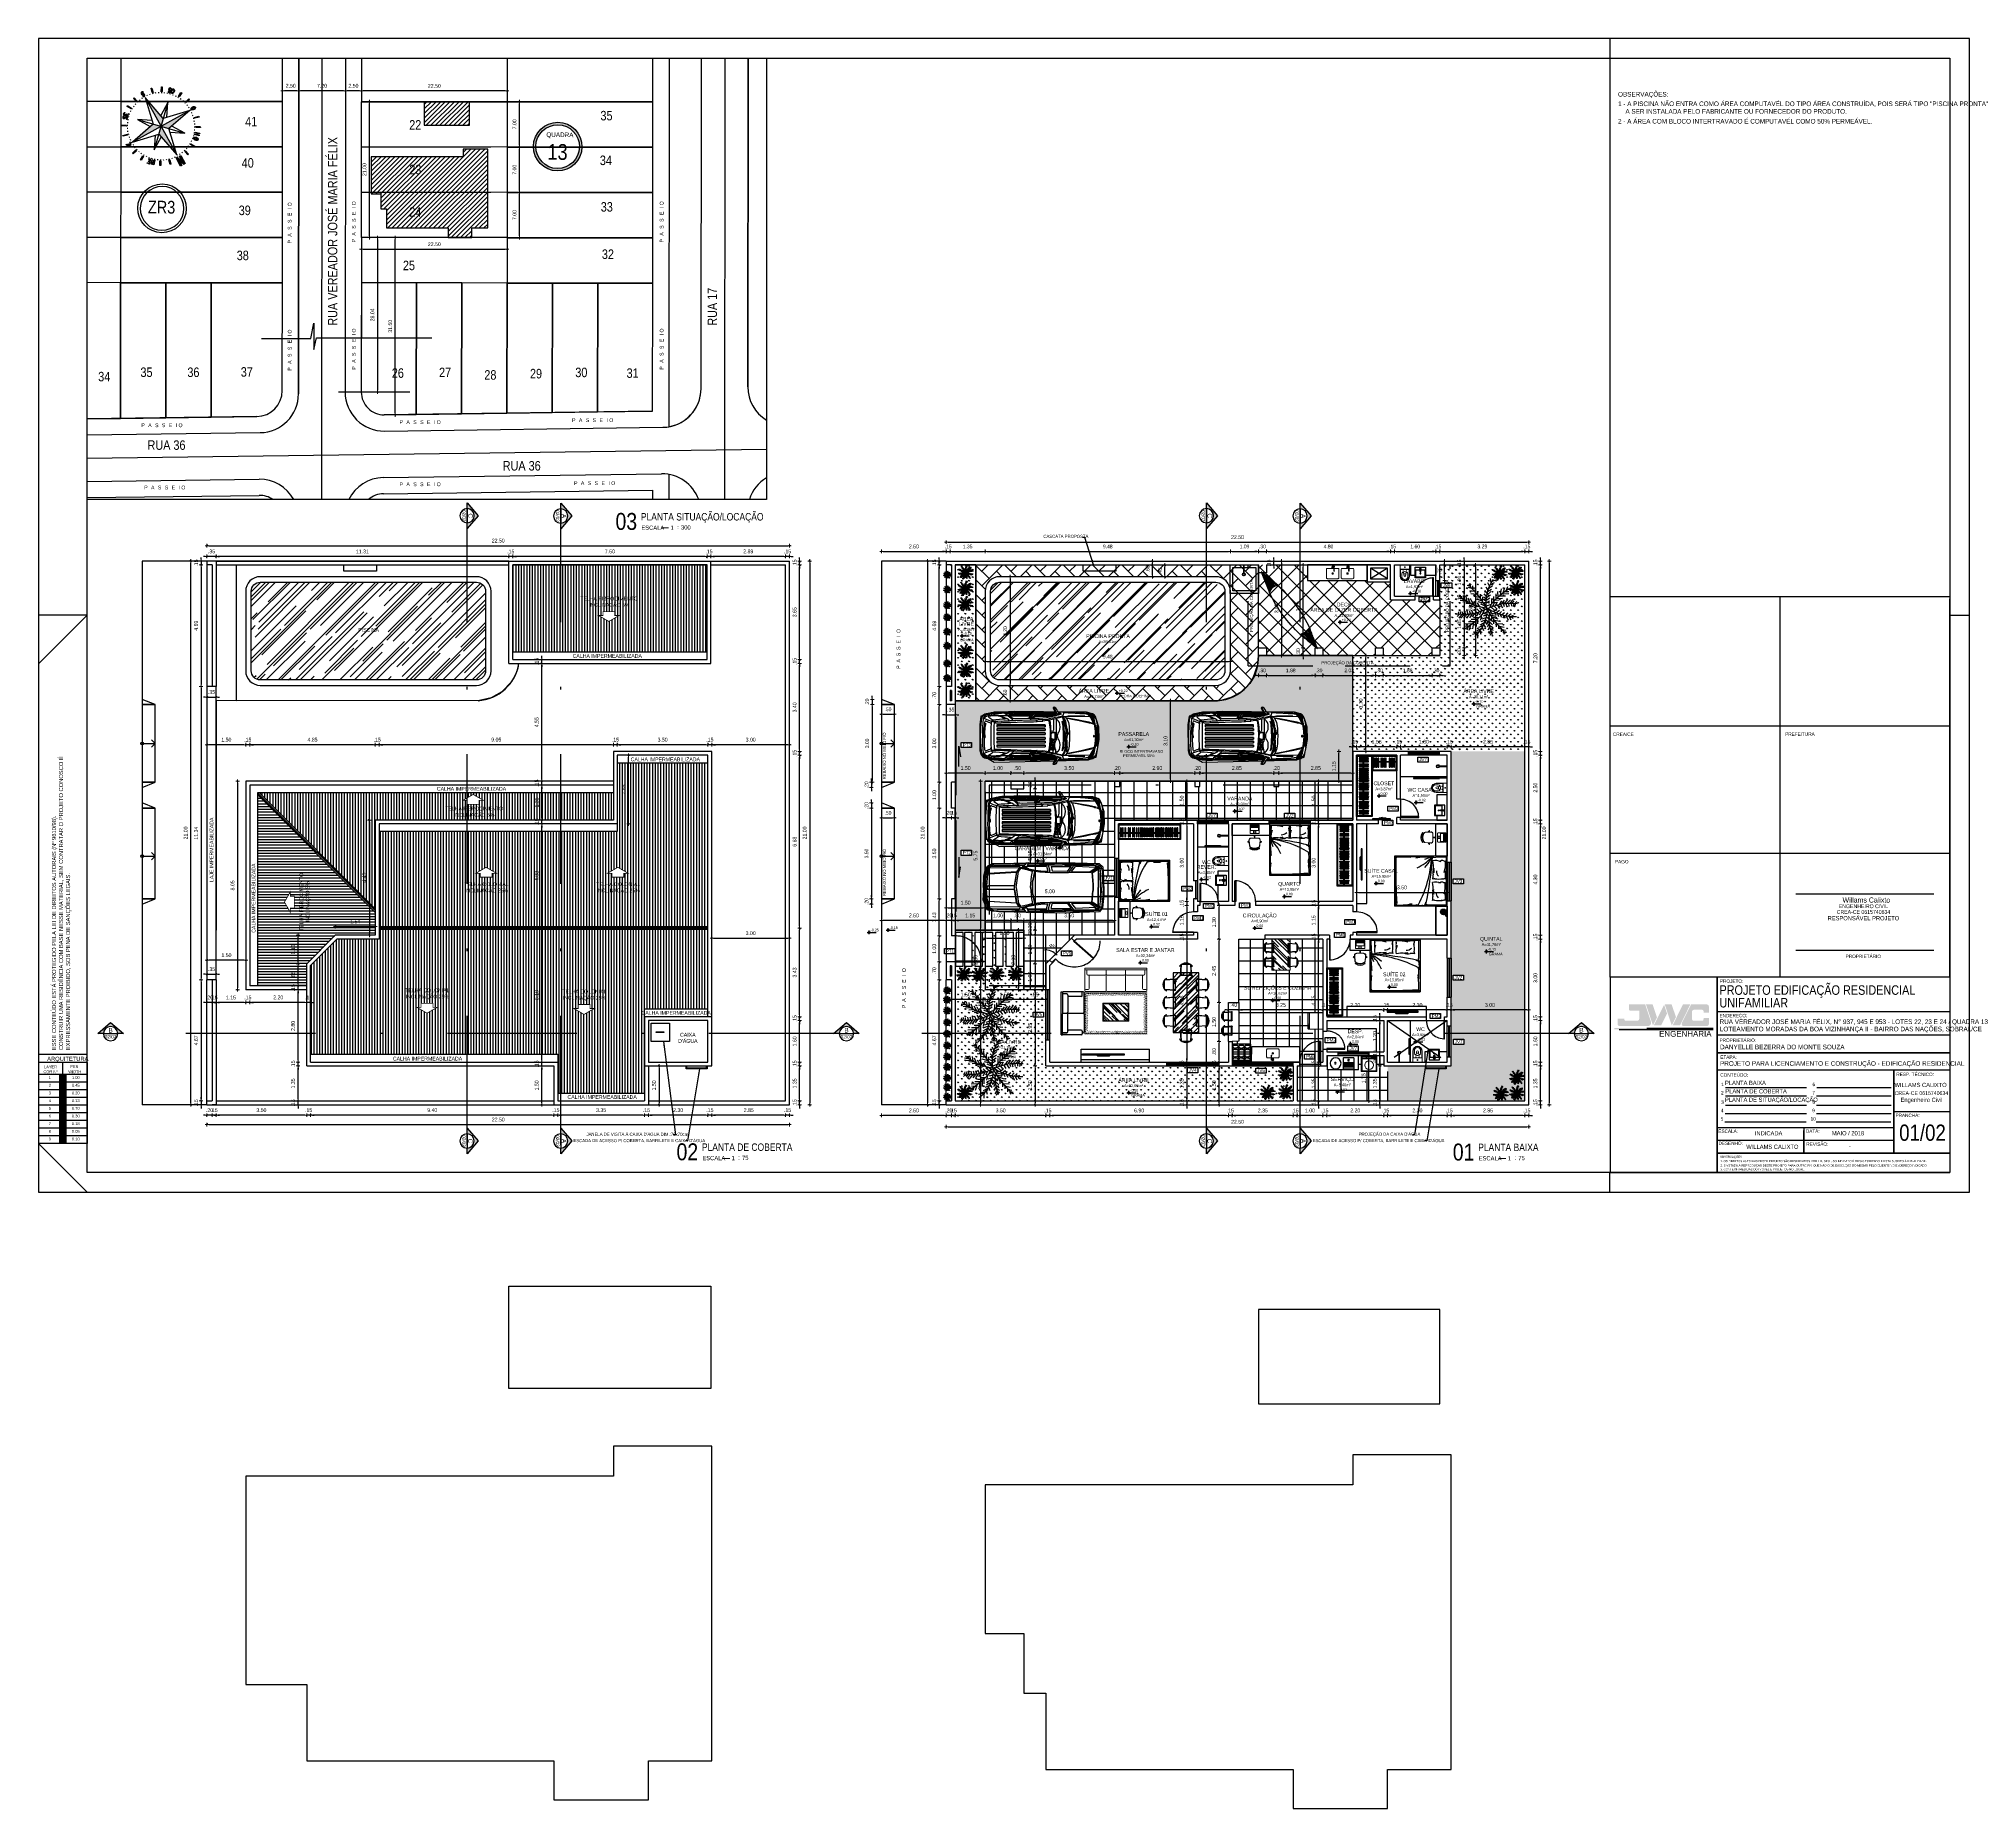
# Model space of a CAD drawing. Header units: millimetres. Extents: x -6300 to 1991, y -4770 to 4545.
# Drawn here: x 1460.3 to 1534.8, y 66.4 to 134.7 of the extents above; entities that cross this region are included whole.
import ezdxf
from ezdxf.enums import TextEntityAlignment as Align

# ---------------------------------------------------------------- set-up
doc = ezdxf.new("R2010")
doc.units = ezdxf.units.MM
doc.header["$LTSCALE"] = 20
doc.header["$MEASUREMENT"] = 0
for name, pattern in [('CONTINU', [0]), ('CONTINUO', [0]), ('DASHDOT', [1, 0.5, -0.25, 0, -0.25]), ('DASHDOT2', [0.5, 0.25, -0.125, 0, -0.125]), ('HIDDEN', [0.375, 0.25, -0.125]), ('HIDDEN2', [0.1875, 0.125, -0.0625])]:
    doc.linetypes.add(name, pattern=pattern)
doc.layers.get('0').update_dxf_attribs({"linetype": 'CONTINUOUS'})
doc.layers.get('DEFPOINTS').update_dxf_attribs({"linetype": 'CONTINUOUS'})
for name, color, linetype in [('003', 3, 'CONTINUOUS'), ('a-pem-m', 6, 'CONTINUOUS'), ('A-PEN-Y', 2, 'CONTINUOUS'), ('AGT C-I', 2, 'CONTINUOUS'), ('AR-MOB', 252, 'CONTINUOUS'), ('AR-TXT', 2, 'CONTINUOUS'), ('ARREDI_attrezzature', 175, 'CONTINUOUS'), ('Bra-Rua Calçadas', 1, 'CONTINUOUS'), ('Calçada', 1, 'CONTINUOUS'), ('COTA', 7, 'CONTINUOUS'), ('COTAS', 3, 'CONTINUOUS'), ('COTAS01', 7, 'CONTINUOUS'), ('COZINHA', 6, 'CONTINUOUS'), ('E-hatch', 8, 'CONTINUOUS'), ('E-pen-m', 6, 'CONTINUOUS'), ('E-txt-g', 3, 'CONTINUOUS'), ('E-TXT-Y', 2, 'CONTINUOUS'), ('EIXO DAS VIAS', 252, 'DASHDOT'), ('ESPECIFICAÇÃO02', 7, 'CONTINUOUS'), ('LAYER1', 7, 'CONTINUOUS'), ('LAYER7', 4, 'CONTINUOUS'), ("LINHA - PROJETU'S", 1, 'CONTINUOUS'), ('Lotes', 2, 'CONTINUOUS'), ('MOB', 251, 'CONTINUOUS'), ('MOBIL', 7, 'CONTINUOUS'), ('númeraçãoquadras', 4, 'CONTINUOUS'), ("PRANCHA - PROJETU'S", 7, 'CONTINUOUS'), ('TEXTO', 2, 'CONTINUOUS'), ('TXT', 2, 'CONTINUOUS'), ('VE', 118, 'CONTINUOUS'), ('VEGET', 76, 'CONTINUOUS')]:
    doc.layers.add(name, color=color, linetype=linetype)
for name, color, linetype, lineweight in [('E-Cta-W', 7, 'CONTINUOUS', 20), ('E-Lay-9', 9, 'CONTINUOUS', 9), ('E-Pen-C', 4, 'CONTINUOUS', 15), ('E-Pen-G', 3, 'CONTINUOUS', 30), ('E-Txt-W', 7, 'CONTINUOUS', 20)]:
    doc.layers.add(name, color=color, linetype=linetype, lineweight=lineweight)
doc.styles.add('CARIMBO_DADOS', font='arial.ttf')
doc.styles.add('F2', font='ARIALN.TTF')
doc.styles.add('REG60', font='romans.shx', dxfattribs={"width": 0.8, "height": 0.15})
doc.styles.add('REG80', font='romans.shx', dxfattribs={"width": 0.8, "height": 0.2})
doc.styles.add('STYLE1', font='sanss___.ttf')
doc.styles.add('SWIS 721 CN BT', font='swissc.ttf')
doc.dimstyles.new('DIMENSION-1', dxfattribs={"dimtxt": 0.145, "dimasz": 0.07, "dimexe": 1, "dimexo": 0, "dimgap": 0.12, "dimtad": 1, "dimzin": 7, "dimdsep": 46, "dimtxsty": 'F2', "dimblk1": 'TRACO', "dimblk2": 'TRACO', "dimsah": 1, "dimcen": 1, "dimse1": 1, "dimse2": 1, "dimclrd": 4, "dimclre": 256, "dimclrt": 4, "dimadec": 8, "dimazin": 0, "dimtfac": 1, "dimtix": 1, "dimtmove": 2, "dimatfit": 3, "dimldrblk": 'TRACO', "dimfxl": 1, "dimtolj": 1, "dimtzin": 0, "dimarcsym": 0})
doc.dimstyles.get("Standard").update_dxf_attribs({"dimtxt": 0.18, "dimasz": 0.18, "dimexe": 0.18, "dimexo": 0.0625, "dimgap": 0.09, "dimtad": 0, "dimtih": 1, "dimtoh": 1, "dimdec": 4, "dimzin": 0, "dimdsep": 46, "dimtxsty": 'Standard', "dimcen": 0.09, "dimadec": 0, "dimazin": 0, "dimtfac": 1, "dimtdec": 4, "dimtofl": 0, "dimtmove": 0, "dimatfit": 3, "dimfxl": 1, "dimtolj": 1, "dimtzin": 0, "dimarcsym": 0})
pattern_1 = [(90, (-60.4137, 66.12446), (-0.5, 1e-16), []), (180, (-60.4137, 66.12446), (-1e-16, -0.5), [])]
pattern_2 = [(90, (-60.41372, 66.12446), (-0.141421356, 0.141421356), [0.0375, -0.245342713]), (45, (-60.41372, 66.12446), (-0.141421356, 0.141421356), [0.0375, -0.1625]), (135, (-60.41372, 66.12446), (-0.141421356, -0.141421356), [0.0375, -0.1625])]

# ---------------------------------------------------------------- blocks, each defined once
blk = doc.blocks.new('al-norte')
at = {"layer": 'TXT'}
for points in [[(0.05, 2.22), (-0.07, 2.53), (-0.09, 2.53), (-0.17, 2.53), (-0.17, 2.01), (-0.09, 2.01), (-0.09, 2.38), (0.05, 2), (0.13, 2), (0.13, 2.53), (0.05, 2.53)], [(0.01, 1.87), (0, 0), (0.33, 0.33)]]:
    blk.add_hatch(color=7, dxfattribs=at).paths.add_polyline_path(points)
h = blk.add_hatch(color=7, dxfattribs=at)
h.paths.add_polyline_path([(0, 0), (0.33, -0.33), (1.87, -0.01)])
h.paths.add_polyline_path([(0, 0), (-0.33, -0.33), (-0.01, -1.87)])
h.paths.add_polyline_path([(0, 0), (-0.33, 0.33), (-1.87, 0.01)])
at = {"layer": 'TXT', "color": 7}
for p, q in [((-0.09, 2.53), (-0.07, 2.53)), ((0.05, 2), (-0.09, 2.38)), ((-0.07, 2.53), (0.05, 2.22)), ((-1.95, 1.11), (-1.93, 1.15)), ((-1.72, 0.97), (-1.95, 1.11)), ((-1.93, 1.15), (-1.7, 1.02)), ((-1.74, 1.42), (-1.71, 1.44)), ((-1.54, 1.24), (-1.74, 1.42)), ((-1.71, 1.44), (-1.7, 1.45)), ((-1.7, 1.45), (-1.55, 1.4)), ((-1.66, 1.5), (-1.64, 1.53)), ((-1.55, 1.4), (-1.66, 1.5)), ((-1.65, 1.39), (-1.52, 1.27)), ((-1.46, 1.32), (-1.65, 1.39)), ((-1.64, 1.53), (-1.44, 1.35)), ((-1.55, 1.09), (-1.59, 1.12)), ((-1.52, 1.27), (-1.54, 1.24)), ((-1.45, 1.23), (-1.49, 1.26)), ((-1.44, 1.35), (-1.46, 1.32)), ((-1.34, 1.35), (-1.37, 1.38)), ((-1.22, 1.46), (-1.25, 1.49)), ((-1.13, 1.93), (-1.09, 1.96)), ((-1, 1.7), (-1.13, 1.93)), ((-1.08, 1.56), (-1.11, 1.6)), ((-1.09, 1.96), (-0.96, 1.73)), ((-0.96, 1.73), (-1, 1.7)), ((-0.94, 1.65), (-0.97, 1.69)), ((-0.8, 1.72), (-0.82, 1.77)), ((-0.64, 1.79), (-0.66, 1.83)), ((-0.6, 2.16), (-0.55, 2.17)), ((-0.53, 1.91), (-0.6, 2.16)), ((-0.55, 2.17), (-0.48, 1.92)), ((-0.48, 1.92), (-0.53, 1.91)), ((-0.48, 1.84), (-0.5, 1.88)), ((-0.32, 1.87), (-0.33, 1.92)), ((0.01, 1.87), (-0.33, 0.33)), ((-0.16, 1.89), (-0.16, 1.94)), ((-0.01, -1.87), (0.01, 1.87)), ((0.01, 1.9), (0.01, 1.95)), ((0.33, 0.33), (0.01, 1.87)), ((0.17, 1.89), (0.18, 1.94)), ((0.34, 1.87), (0.34, 1.91)), ((0.5, 1.83), (0.51, 1.88)), ((0.66, 1.78), (0.67, 1.83)), ((0.81, 1.72), (0.83, 1.76)), ((0.96, 1.64), (0.98, 1.68)), ((1.09, 1.55), (1.12, 1.59)), ((1.23, 1.45), (1.26, 1.49)), ((1.34, 1.45), (1.41, 1.64)), ((1.35, 1.34), (1.38, 1.37)), ((1.48, 1.68), (1.42, 1.53)), ((1.46, 1.22), (1.49, 1.25)), ((1.47, 1.69), (1.48, 1.68)), ((1.54, 1.43), (1.57, 1.39)), ((1.56, 1.45), (1.6, 1.41)), ((1.56, 1.08), (1.6, 1.11)), ((1.6, 1.41), (1.57, 1.39)), ((1.7, 1), (1.93, 1.13)), ((1.93, 1.13), (1.96, 1.09)), ((-2.17, 0.56), (-2.16, 0.61)), ((-1.92, 0.5), (-2.17, 0.56)), ((-2.16, 0.61), (-1.9, 0.54)), ((-1.9, 0.01), (-1.95, 0.01)), ((-1.89, 0.17), (-1.94, 0.18)), ((-1.9, 0.54), (-1.92, 0.5)), ((-1.87, 0.34), (-1.91, 0.34)), ((-1.83, 0.5), (-1.88, 0.51)), ((-1.87, 0.01), (-0.33, 0.33)), ((-1.87, 0.01), (-0.33, -0.33)), ((-1.87, 0.01), (1.87, -0.01)), ((-1.78, 0.66), (-1.83, 0.67)), ((-1.72, 0.81), (-1.76, 0.83)), ((-1.7, 1.02), (-1.72, 0.97)), ((-1.64, 0.96), (-1.68, 0.98)), ((-1, -0.99), (1, 0.99)), ((-0.29, 0.54), (-0.99, 1)), ((0.99, -1), (-0.99, 1)), ((-0.99, 1), (-0.54, 0.29)), ((1, 0.99), (0.29, 0.54)), ((1.87, -0.01), (0.33, 0.33)), ((0.54, 0.29), (1, 0.99)), ((1.65, 0.94), (1.69, 0.97)), ((1.73, 0.96), (1.7, 1)), ((1.72, 0.8), (1.77, 0.82)), ((1.96, 1.09), (1.73, 0.96)), ((1.79, 0.64), (1.83, 0.66)), ((1.84, 0.48), (1.88, 0.5)), ((1.87, 0.32), (1.92, 0.33)), ((1.89, 0.16), (1.94, 0.16)), ((1.99, 0.08), (1.99, 0.03)), ((2.25, 0.08), (1.99, 0.08)), ((1.99, 0.03), (1.99, -0.07)), ((2.02, 0.03), (2.1, 0.03)), ((2.02, -0.07), (2.02, 0.03)), ((2.1, 0.03), (2.1, -0.02)), ((2.13, 0.03), (2.21, 0.03)), ((2.13, 0.03), (2.13, -0.02)), ((2.21, -0.07), (2.21, 0.03)), ((2.25, 0.03), (2.25, 0.08)), ((2.25, 0.03), (2.25, -0.07)), ((-2.17, -0.55), (-1.92, -0.48)), ((-2.16, -0.6), (-2.17, -0.55)), ((-1.91, -0.53), (-2.16, -0.6)), ((-1.96, -1.09), (-1.73, -0.96)), ((-1.93, -1.13), (-1.96, -1.09)), ((-1.89, -0.16), (-1.94, -0.16)), ((-1.7, -1), (-1.93, -1.13)), ((-1.87, -0.32), (-1.92, -0.33)), ((-1.92, -0.48), (-1.91, -0.53)), ((-1.84, -0.48), (-1.88, -0.5)), ((-1.79, -0.64), (-1.83, -0.66)), ((-1.72, -0.8), (-1.77, -0.82)), ((-1.73, -0.96), (-1.7, -1)), ((-1.65, -0.94), (-1.69, -0.97)), ((-1.56, -1.08), (-1.6, -1.11)), ((-0.54, -0.29), (-1, -0.99)), ((-1, -0.99), (-0.29, -0.54)), ((-0.33, -0.33), (-0.01, -1.87)), ((-0.01, -1.87), (0.33, -0.33)), ((0.29, -0.54), (0.99, -1)), ((0.33, -0.33), (1.87, -0.01)), ((0.99, -1), (0.54, -0.29)), ((1.55, -1.09), (1.59, -1.12)), ((1.64, -0.96), (1.68, -0.98)), ((1.7, -1.02), (1.72, -0.97)), ((1.93, -1.15), (1.7, -1.02)), ((1.72, -0.81), (1.76, -0.83)), ((1.72, -0.97), (1.95, -1.11)), ((1.78, -0.66), (1.83, -0.67)), ((1.83, -0.5), (1.88, -0.51)), ((1.87, -0.34), (1.91, -0.34)), ((1.89, -0.17), (1.94, -0.18)), ((1.9, -0.01), (1.95, -0.01)), ((1.9, -0.54), (1.92, -0.5)), ((2.16, -0.61), (1.9, -0.54)), ((1.92, -0.5), (2.17, -0.56)), ((1.99, -0.07), (2.02, -0.07)), ((2.13, -0.02), (2.1, -0.02)), ((2.17, -0.56), (2.16, -0.61)), ((2.25, -0.07), (2.21, -0.07)), ((-1.56, -1.56), (-1.56, -1.58)), ((-1.56, -1.56), (-1.51, -1.56)), ((-1.56, -1.58), (-1.55, -1.6)), ((-1.55, -1.6), (-1.55, -1.61)), ((-1.55, -1.61), (-1.54, -1.62)), ((-1.54, -1.62), (-1.54, -1.63)), ((-1.54, -1.63), (-1.54, -1.64)), ((-1.54, -1.64), (-1.53, -1.64)), ((-1.53, -1.64), (-1.53, -1.65)), ((-1.53, -1.65), (-1.51, -1.66)), ((-1.52, -1.58), (-1.51, -1.56)), ((-1.52, -1.59), (-1.52, -1.58)), ((-1.51, -1.59), (-1.52, -1.59)), ((-1.51, -1.6), (-1.51, -1.59)), ((-1.51, -1.61), (-1.51, -1.6)), ((-1.51, -1.62), (-1.51, -1.61)), ((-1.5, -1.62), (-1.51, -1.62)), ((-1.51, -1.66), (-1.5, -1.67)), ((-1.49, -1.63), (-1.5, -1.62)), ((-1.5, -1.67), (-1.49, -1.67)), ((-1.46, -1.22), (-1.49, -1.25)), ((-1.49, -1.63), (-1.49, -1.63)), ((-1.48, -1.63), (-1.49, -1.63)), ((-1.49, -1.67), (-1.48, -1.67)), ((-1.49, -1.67), (-1.49, -1.67)), ((-1.48, -1.63), (-1.48, -1.63)), ((-1.47, -1.63), (-1.48, -1.63)), ((-1.48, -1.67), (-1.47, -1.67)), ((-1.46, -1.63), (-1.47, -1.63)), ((-1.47, -1.67), (-1.46, -1.67)), ((-1.45, -1.62), (-1.46, -1.63)), ((-1.46, -1.63), (-1.46, -1.63)), ((-1.46, -1.67), (-1.45, -1.67)), ((-1.45, -1.46), (-1.45, -1.47)), ((-1.44, -1.46), (-1.45, -1.46)), ((-1.45, -1.47), (-1.45, -1.48)), ((-1.45, -1.48), (-1.45, -1.49)), ((-1.45, -1.49), (-1.45, -1.5)), ((-1.45, -1.49), (-1.45, -1.49)), ((-1.45, -1.5), (-1.45, -1.51)), ((-1.45, -1.51), (-1.45, -1.53)), ((-1.45, -1.53), (-1.44, -1.56)), ((-1.44, -1.61), (-1.45, -1.62)), ((-1.45, -1.62), (-1.45, -1.62)), ((-1.45, -1.67), (-1.44, -1.66)), ((-1.45, -1.67), (-1.45, -1.67)), ((-1.44, -1.45), (-1.44, -1.46)), ((-1.43, -1.45), (-1.44, -1.45)), ((-1.44, -1.56), (-1.44, -1.57)), ((-1.44, -1.57), (-1.44, -1.58)), ((-1.44, -1.58), (-1.44, -1.59)), ((-1.44, -1.59), (-1.44, -1.6)), ((-1.44, -1.59), (-1.44, -1.59)), ((-1.44, -1.6), (-1.44, -1.61)), ((-1.44, -1.66), (-1.43, -1.66)), ((-1.43, -1.44), (-1.43, -1.45)), ((-1.42, -1.44), (-1.43, -1.44)), ((-1.43, -1.65), (-1.42, -1.65)), ((-1.43, -1.66), (-1.43, -1.65)), ((-1.41, -1.43), (-1.42, -1.44)), ((-1.42, -1.64), (-1.41, -1.64)), ((-1.42, -1.65), (-1.42, -1.64)), ((-1.41, -1.43), (-1.41, -1.43)), ((-1.4, -1.43), (-1.41, -1.43)), ((-1.41, -1.48), (-1.4, -1.48)), ((-1.41, -1.49), (-1.41, -1.48)), ((-1.41, -1.49), (-1.41, -1.49)), ((-1.41, -1.5), (-1.41, -1.49)), ((-1.41, -1.51), (-1.41, -1.5)), ((-1.41, -1.53), (-1.41, -1.51)), ((-1.4, -1.56), (-1.41, -1.53)), ((-1.41, -1.63), (-1.4, -1.63)), ((-1.41, -1.64), (-1.41, -1.63)), ((-1.39, -1.43), (-1.4, -1.43)), ((-1.4, -1.47), (-1.39, -1.47)), ((-1.4, -1.48), (-1.4, -1.47)), ((-1.4, -1.57), (-1.4, -1.56)), ((-1.39, -1.59), (-1.4, -1.57)), ((-1.4, -1.6), (-1.39, -1.6)), ((-1.4, -1.61), (-1.4, -1.6)), ((-1.4, -1.62), (-1.4, -1.61)), ((-1.4, -1.63), (-1.4, -1.62)), ((-1.38, -1.43), (-1.39, -1.43)), ((-1.39, -1.47), (-1.38, -1.47)), ((-1.39, -1.47), (-1.39, -1.47)), ((-1.39, -1.6), (-1.39, -1.59)), ((-1.35, -1.34), (-1.38, -1.37)), ((-1.38, -1.43), (-1.38, -1.43)), ((-1.37, -1.43), (-1.38, -1.43)), ((-1.38, -1.47), (-1.37, -1.47)), ((-1.38, -1.47), (-1.38, -1.47)), ((-1.38, -1.47), (-1.38, -1.47)), ((-1.36, -1.43), (-1.37, -1.43)), ((-1.37, -1.47), (-1.36, -1.48)), ((-1.37, -1.47), (-1.37, -1.47)), ((-1.35, -1.44), (-1.36, -1.43)), ((-1.36, -1.48), (-1.35, -1.49)), ((-1.36, -1.48), (-1.36, -1.48)), ((-1.35, -1.44), (-1.35, -1.44)), ((-1.34, -1.44), (-1.35, -1.44)), ((-1.35, -1.49), (-1.35, -1.5)), ((-1.35, -1.5), (-1.35, -1.51)), ((-1.35, -1.5), (-1.35, -1.5)), ((-1.35, -1.51), (-1.35, -1.53)), ((-1.35, -1.53), (-1.31, -1.53)), ((-1.34, -1.45), (-1.34, -1.44)), ((-1.33, -1.46), (-1.34, -1.45)), ((-1.33, -1.46), (-1.33, -1.46)), ((-1.32, -1.47), (-1.33, -1.46)), ((-1.32, -1.48), (-1.32, -1.47)), ((-1.31, -1.48), (-1.32, -1.48)), ((-1.31, -1.49), (-1.31, -1.48)), ((-1.31, -1.5), (-1.31, -1.49)), ((-1.31, -1.53), (-1.31, -1.5)), ((-1.23, -1.45), (-1.26, -1.49)), ((-1.15, -1.93), (-1.02, -1.7)), ((-1.11, -1.95), (-1.15, -1.93)), ((-1.09, -1.55), (-1.12, -1.59)), ((-0.97, -1.72), (-1.11, -1.95)), ((-1.02, -1.7), (-0.97, -1.72)), ((-0.96, -1.64), (-0.98, -1.68)), ((-0.81, -1.72), (-0.83, -1.76)), ((-0.66, -1.78), (-0.67, -1.83)), ((-0.61, -2.16), (-0.54, -1.9)), ((-0.56, -2.17), (-0.61, -2.16)), ((-0.5, -1.92), (-0.56, -2.17)), ((-0.54, -1.9), (-0.5, -1.92)), ((-0.5, -1.83), (-0.51, -1.88)), ((-0.34, -1.87), (-0.34, -1.91)), ((-0.17, -1.89), (-0.18, -1.94)), ((-0.07, -2.21), (-0.04, -2.18)), ((-0.06, -2.01), (-0.06, -2.02)), ((-0.05, -2.01), (-0.06, -2.01)), ((-0.06, -2.02), (-0.06, -2.03)), ((-0.06, -2.03), (-0.06, -2.04)), ((-0.06, -2.03), (-0.06, -2.03)), ((-0.06, -2.04), (-0.06, -2.05)), ((-0.06, -2.05), (-0.06, -2.06)), ((-0.06, -2.06), (-0.06, -2.07)), ((-0.06, -2.07), (-0.05, -2.07)), ((-0.04, -1.99), (-0.05, -2)), ((-0.05, -2), (-0.05, -2.01)), ((-0.05, -2.07), (-0.05, -2.08)), ((-0.05, -2.08), (-0.04, -2.09)), ((-0.03, -1.98), (-0.04, -1.99)), ((-0.04, -1.99), (-0.04, -1.99)), ((-0.04, -2.09), (-0.03, -2.1)), ((-0.04, -2.09), (-0.04, -2.09)), ((-0.03, -2.19), (-0.04, -2.18)), ((-0.03, -1.98), (-0.03, -1.98)), ((-0.02, -1.98), (-0.03, -1.98)), ((-0.03, -2.1), (-0.02, -2.1)), ((-0.03, -2.19), (-0.03, -2.19)), ((-0.02, -2.2), (-0.03, -2.19)), ((-0.01, -1.97), (-0.02, -1.98)), ((-0.02, -2.02), (-0.01, -2.02)), ((-0.02, -2.03), (-0.02, -2.02)), ((-0.02, -2.04), (-0.02, -2.03)), ((-0.02, -2.04), (-0.02, -2.04)), ((-0.02, -2.05), (-0.02, -2.04)), ((-0.02, -2.05), (-0.02, -2.05)), ((-0.01, -2.06), (-0.02, -2.05)), ((-0.02, -2.1), (0, -2.12)), ((-0.01, -2.2), (-0.02, -2.2)), ((-0.01, -1.9), (-0.01, -1.95)), ((0, -1.97), (-0.01, -1.97)), ((-0.01, -2.01), (0, -2.01)), ((-0.01, -2.01), (-0.01, -2.01)), ((-0.01, -2.01), (-0.01, -2.01)), ((-0.01, -2.02), (-0.01, -2.01)), ((0, -2.07), (-0.01, -2.06)), ((-0.01, -2.21), (-0.01, -2.2)), ((0, -1.97), (0, -1.97)), ((0.01, -1.97), (0, -1.97)), ((0, -2.01), (0.01, -2.01)), ((0, -2.01), (0, -2.01)), ((0.01, -2.08), (0, -2.07)), ((0, -2.12), (0.02, -2.13)), ((0.02, -1.97), (0.01, -1.97)), ((0.01, -2.01), (0.02, -2.01)), ((0.04, -2.09), (0.01, -2.08)), ((0.03, -1.97), (0.02, -1.97)), ((0.02, -2.01), (0.03, -2.01)), ((0.02, -2.13), (0.02, -2.14)), ((0.02, -2.14), (0.03, -2.14)), ((0.04, -1.98), (0.03, -1.97)), ((0.03, -2.01), (0.03, -2.02)), ((0.03, -2.02), (0.04, -2.02)), ((0.03, -2.14), (0.03, -2.15)), ((0.03, -2.15), (0.04, -2.15)), ((0.03, -2.2), (0.03, -2.21)), ((0.04, -2.2), (0.03, -2.2)), ((0.04, -1.98), (0.04, -1.98)), ((0.05, -1.98), (0.04, -1.98)), ((0.04, -2.02), (0.04, -2.03)), ((0.04, -2.03), (0.05, -2.04)), ((0.05, -2.1), (0.04, -2.09)), ((0.04, -2.15), (0.04, -2.16)), ((0.04, -2.16), (0.04, -2.17)), ((0.04, -2.17), (0.05, -2.18)), ((0.04, -2.18), (0.04, -2.19)), ((0.05, -2.18), (0.04, -2.18)), ((0.04, -2.19), (0.04, -2.2)), ((0.06, -1.99), (0.05, -1.98)), ((0.05, -2.04), (0.08, -2.01)), ((0.06, -2.11), (0.05, -2.1)), ((0.06, -1.99), (0.06, -1.99)), ((0.08, -2.01), (0.06, -1.99)), ((0.07, -2.12), (0.06, -2.11)), ((0.07, -2.12), (0.07, -2.12)), ((0.08, -2.13), (0.07, -2.12)), ((0.08, -2.14), (0.08, -2.13)), ((0.08, -2.15), (0.08, -2.14)), ((0.09, -2.15), (0.08, -2.15)), ((0.08, -2.18), (0.09, -2.18)), ((0.08, -2.19), (0.08, -2.18)), ((0.08, -2.2), (0.08, -2.19)), ((0.08, -2.21), (0.08, -2.2)), ((0.09, -2.16), (0.09, -2.15)), ((0.09, -2.17), (0.09, -2.16)), ((0.09, -2.18), (0.09, -2.17)), ((0.16, -1.89), (0.16, -1.94)), ((0.32, -1.87), (0.33, -1.92)), ((0.48, -1.84), (0.5, -1.88)), ((0.48, -1.92), (0.53, -1.91)), ((0.55, -2.17), (0.48, -1.92)), ((0.53, -1.91), (0.6, -2.16)), ((0.6, -2.16), (0.55, -2.17)), ((0.64, -1.79), (0.66, -1.83)), ((0.8, -1.72), (0.82, -1.77)), ((0.94, -1.65), (0.97, -1.69)), ((0.96, -1.73), (1, -1.7)), ((1.09, -1.96), (0.96, -1.73)), ((1, -1.7), (1.13, -1.93)), ((1.08, -1.56), (1.11, -1.6)), ((1.13, -1.93), (1.09, -1.96)), ((1.22, -1.46), (1.25, -1.49)), ((1.35, -1.45), (1.28, -1.52)), ((1.28, -1.52), (1.3, -1.54)), ((1.3, -1.54), (1.38, -1.48)), ((1.34, -1.35), (1.37, -1.38)), ((1.38, -1.43), (1.35, -1.45)), ((1.56, -1.62), (1.38, -1.43)), ((1.38, -1.48), (1.43, -1.54)), ((1.43, -1.54), (1.39, -1.57)), ((1.41, -1.6), (1.39, -1.57)), ((1.45, -1.56), (1.41, -1.6)), ((1.44, -1.35), (1.43, -1.36)), ((1.43, -1.36), (1.43, -1.37)), ((1.43, -1.37), (1.43, -1.38)), ((1.43, -1.38), (1.43, -1.39)), ((1.43, -1.38), (1.43, -1.38)), ((1.43, -1.39), (1.43, -1.4)), ((1.43, -1.4), (1.43, -1.41)), ((1.43, -1.41), (1.44, -1.42)), ((1.43, -1.41), (1.43, -1.41)), ((1.43, -1.69), (1.51, -1.62)), ((1.45, -1.71), (1.43, -1.69)), ((1.44, -1.34), (1.44, -1.35)), ((1.45, -1.34), (1.44, -1.34)), ((1.44, -1.35), (1.44, -1.35)), ((1.44, -1.42), (1.44, -1.43)), ((1.44, -1.43), (1.45, -1.43)), ((1.45, -1.23), (1.49, -1.26)), ((1.46, -1.33), (1.45, -1.34)), ((1.45, -1.43), (1.45, -1.44)), ((1.45, -1.44), (1.46, -1.44)), ((1.45, -1.56), (1.51, -1.62)), ((1.53, -1.65), (1.45, -1.71)), ((1.47, -1.32), (1.46, -1.33)), ((1.46, -1.33), (1.46, -1.33)), ((1.46, -1.44), (1.46, -1.45)), ((1.46, -1.45), (1.47, -1.45)), ((1.48, -1.32), (1.47, -1.32)), ((1.47, -1.37), (1.48, -1.36)), ((1.47, -1.37), (1.47, -1.37)), ((1.47, -1.38), (1.47, -1.37)), ((1.47, -1.38), (1.47, -1.38)), ((1.47, -1.38), (1.47, -1.38)), ((1.47, -1.39), (1.47, -1.38)), ((1.47, -1.39), (1.47, -1.39)), ((1.47, -1.4), (1.47, -1.39)), ((1.48, -1.4), (1.47, -1.4)), ((1.47, -1.45), (1.48, -1.45)), ((1.48, -1.31), (1.48, -1.32)), ((1.49, -1.31), (1.48, -1.31)), ((1.48, -1.36), (1.49, -1.35)), ((1.48, -1.36), (1.48, -1.36)), ((1.48, -1.41), (1.48, -1.4)), ((1.49, -1.41), (1.48, -1.41)), ((1.48, -1.45), (1.49, -1.45)), ((1.5, -1.31), (1.49, -1.31)), ((1.49, -1.35), (1.5, -1.35)), ((1.49, -1.41), (1.49, -1.41)), ((1.5, -1.41), (1.49, -1.41)), ((1.49, -1.45), (1.5, -1.45)), ((1.49, -1.45), (1.49, -1.45)), ((1.53, -1.31), (1.5, -1.31)), ((1.5, -1.35), (1.51, -1.35)), ((1.5, -1.35), (1.5, -1.35)), ((1.51, -1.41), (1.5, -1.41)), ((1.5, -1.45), (1.51, -1.45)), ((1.51, -1.35), (1.53, -1.35)), ((1.53, -1.41), (1.51, -1.41)), ((1.51, -1.45), (1.53, -1.45)), ((1.53, -1.35), (1.53, -1.31)), ((1.56, -1.4), (1.53, -1.41)), ((1.53, -1.45), (1.55, -1.44)), ((1.53, -1.65), (1.56, -1.62)), ((1.55, -1.44), (1.57, -1.44)), ((1.57, -1.4), (1.56, -1.4)), ((1.58, -1.52), (1.56, -1.51)), ((1.56, -1.56), (1.56, -1.51)), ((1.56, -1.56), (1.58, -1.56)), ((1.59, -1.39), (1.57, -1.4)), ((1.57, -1.44), (1.58, -1.44)), ((1.58, -1.44), (1.59, -1.44)), ((1.59, -1.52), (1.58, -1.52)), ((1.58, -1.56), (1.6, -1.55)), ((1.6, -1.39), (1.59, -1.39)), ((1.59, -1.44), (1.6, -1.44)), ((1.59, -1.44), (1.59, -1.44)), ((1.59, -1.51), (1.59, -1.52)), ((1.6, -1.51), (1.59, -1.51)), ((1.6, -1.4), (1.6, -1.39)), ((1.61, -1.4), (1.6, -1.4)), ((1.6, -1.44), (1.61, -1.44)), ((1.61, -1.51), (1.6, -1.51)), ((1.6, -1.55), (1.61, -1.55)), ((1.62, -1.4), (1.61, -1.4)), ((1.61, -1.44), (1.62, -1.45)), ((1.62, -1.51), (1.61, -1.51)), ((1.61, -1.55), (1.62, -1.54)), ((1.63, -1.4), (1.62, -1.4)), ((1.62, -1.45), (1.63, -1.46)), ((1.62, -1.45), (1.62, -1.45)), ((1.63, -1.49), (1.62, -1.5)), ((1.62, -1.5), (1.62, -1.51)), ((1.62, -1.54), (1.63, -1.54)), ((1.63, -1.41), (1.63, -1.4)), ((1.64, -1.41), (1.63, -1.41)), ((1.63, -1.46), (1.63, -1.47)), ((1.63, -1.46), (1.63, -1.46)), ((1.63, -1.47), (1.63, -1.48)), ((1.63, -1.48), (1.63, -1.49)), ((1.63, -1.48), (1.63, -1.48)), ((1.63, -1.49), (1.63, -1.49)), ((1.63, -1.54), (1.64, -1.54)), ((1.64, -1.42), (1.64, -1.41)), ((1.65, -1.42), (1.64, -1.42)), ((1.64, -1.53), (1.65, -1.53)), ((1.64, -1.54), (1.64, -1.53)), ((1.65, -1.43), (1.65, -1.42)), ((1.66, -1.43), (1.65, -1.43)), ((1.65, -1.53), (1.66, -1.51)), ((1.66, -1.44), (1.66, -1.43)), ((1.67, -1.45), (1.66, -1.44)), ((1.66, -1.51), (1.67, -1.5)), ((1.67, -1.45), (1.67, -1.45)), ((1.67, -1.46), (1.67, -1.45)), ((1.67, -1.47), (1.67, -1.46)), ((1.67, -1.48), (1.67, -1.47)), ((1.67, -1.49), (1.67, -1.48)), ((1.67, -1.49), (1.67, -1.49)), ((1.67, -1.5), (1.67, -1.49)), ((1.95, -1.11), (1.93, -1.15)), ((-0.07, -2.21), (-0.06, -2.22)), ((-0.06, -2.22), (-0.05, -2.23)), ((-0.05, -2.23), (-0.03, -2.23)), ((-0.03, -2.23), (-0.02, -2.24)), ((-0.02, -2.24), (-0.01, -2.24)), ((0, -2.21), (-0.01, -2.21)), ((-0.01, -2.24), (-0.01, -2.25)), ((-0.01, -2.25), (0, -2.25)), ((0.01, -2.21), (0, -2.21)), ((0, -2.25), (0.01, -2.25)), ((0.02, -2.21), (0.01, -2.21)), ((0.01, -2.25), (0.02, -2.24)), ((0.02, -2.21), (0.02, -2.21)), ((0.03, -2.21), (0.02, -2.21)), ((0.02, -2.24), (0.04, -2.24)), ((0.04, -2.24), (0.05, -2.24)), ((0.05, -2.24), (0.06, -2.23)), ((0.05, -2.24), (0.05, -2.24)), ((0.06, -2.23), (0.07, -2.23)), ((0.07, -2.21), (0.08, -2.21)), ((0.07, -2.22), (0.07, -2.21)), ((0.07, -2.23), (0.07, -2.22))]:
    blk.add_line(p, q, dxfattribs=at)
for points in [[(-0.09, 2.38), (-0.09, 2.01), (-0.17, 2.01), (-0.17, 2.53), (-0.09, 2.53)], [(0.05, 2.22), (0.05, 2.53), (0.13, 2.53), (0.13, 2), (0.05, 2)], [(1.41, 1.64), (1.29, 1.5), (1.26, 1.52), (1.44, 1.72), (1.47, 1.69)], [(1.42, 1.53), (1.52, 1.64), (1.55, 1.62), (1.37, 1.42), (1.34, 1.45)], [(1.65, 1.53), (1.62, 1.56), (1.43, 1.38), (1.45, 1.35)], [(1.45, 1.35), (1.52, 1.28), (1.54, 1.3), (1.48, 1.38)], [(1.48, 1.38), (1.54, 1.43)], [(1.56, 1.45), (1.62, 1.51)], [(1.65, 1.53), (1.71, 1.45), (1.69, 1.43), (1.62, 1.51)]]:
    blk.add_lwpolyline(points, dxfattribs=at)
for points in [[(0.56, 2.17), (0.61, 2.16), (0.54, 1.9), (0.5, 1.92)], [(1.11, 1.95), (1.15, 1.93), (1.02, 1.7), (0.97, 1.72)], [(2.16, 0.6), (2.17, 0.55), (1.92, 0.48), (1.91, 0.53)]]:
    blk.add_lwpolyline(points, close=True, dxfattribs=at)
for centre, major_axis in [((-1.39, 1.59), (-0.089, 0.105)), ((-2.11, 0), (-0.138, 0.003)), ((-1.56, -1.42), (-0.104, -0.09))]:
    blk.add_ellipse(centre, major_axis=major_axis, ratio=0.637019, dxfattribs=at)
for points in [[(-1.45, 1.66), (-1.46, 1.66), (-1.46, 1.65), (-1.46, 1.63), (-1.46, 1.61), (-1.44, 1.56), (-1.4, 1.52), (-1.35, 1.5), (-1.34, 1.5), (-1.32, 1.51), (-1.32, 1.52), (-1.32, 1.55), (-1.33, 1.58), (-1.36, 1.63), (-1.39, 1.65), (-1.43, 1.67), (-1.44, 1.67), (-1.45, 1.66), (-1.45, 1.66), (-1.45, 1.66)], [(-2.21, 0), (-2.21, 0), (-2.21, -0.01), (-2.19, -0.03), (-2.17, -0.03), (-2.12, -0.05), (-2.07, -0.05), (-2.02, -0.02), (-2.01, -0.01), (-2.01, 0), (-2.01, 0.01), (-2.04, 0.04), (-2.06, 0.05), (-2.12, 0.05), (-2.15, 0.05), (-2.2, 0.03), (-2.21, 0.02), (-2.21, 0.01), (-2.21, 0.01), (-2.21, 0)], [(-1.64, -1.48), (-1.63, -1.48), (-1.63, -1.49), (-1.6, -1.49), (-1.59, -1.49), (-1.53, -1.46), (-1.5, -1.43), (-1.48, -1.38), (-1.48, -1.36), (-1.49, -1.35), (-1.5, -1.34), (-1.53, -1.34), (-1.56, -1.35), (-1.61, -1.39), (-1.63, -1.41), (-1.65, -1.45), (-1.64, -1.47), (-1.64, -1.48), (-1.64, -1.48), (-1.64, -1.48)]]:
    blk.add_open_spline(points, degree=3, knots=[0, 0, 0, 0, 0.588202, 0.588202, 1.176405, 1.176405, 2.227826, 2.227826, 3.009715, 3.009715, 3.791604, 3.791604, 4.573494, 4.573494, 5.355383, 5.355383, 6.13445, 6.13445, 6.283185, 6.283185, 6.283185, 6.283185], dxfattribs=at)
blk = doc.blocks.new('NUM_quadra')
at = {"linetype": 'CONTINU'}
h = blk.add_hatch(color=7, dxfattribs=at)
edge = h.paths.add_edge_path(flags=17)
edge.add_arc((0, 0), 0.18, 0, 360)
edge = h.paths.add_edge_path()
edge.add_arc((0, 0), 0.2, 0, 360)
at = {"color": 7}
for radius in [0.2, 0.18]:
    blk.add_circle((0, 0), radius, dxfattribs=at)
at = {"color": 7, "insert": (-0.094, 0.117), "char_height": 0.038, "width": 0.2663, "attachment_point": 1, "style": 'F2'}
blk.add_mtext('QUADRA', dxfattribs=at)
at = {"color": 7, "style": 'STYLE1'}
blk.add_attdef('00', text='', height=0.13, dxfattribs=at).set_placement((0, -0.107), align=Align.CENTER)
blk = doc.blocks.new('TRACO')
at = {"layer": 'E-Pen-C'}
for p, q in [((-1, 0), (1, 0)), ((0, 1), (0, -1))]:
    blk.add_line(p, q, dxfattribs=at)
at = {"layer": 'E-Pen-G'}
blk.add_line((-0.4, -0.4), (0.4, 0.4), dxfattribs=at)
blk = doc.blocks.new('*D343')
at = {"layer": 'COTA', "color": 4, "linetype": 'Continuous', "lineweight": -2}
blk.add_line((1478.3, 132.719), (1472.815, 132.719), dxfattribs=at)
at = {"layer": 'DEFPOINTS', "color": 0, "linetype": 'Continuous'}
for p in [(1472.745, 132.719), (1472.745, 132.303), (1478.37, 132.303)]:
    blk.add_point(p, dxfattribs=at)
at = {"layer": 'COTA', "color": 4, "linetype": 'Continuous', "lineweight": -2, "xscale": 0.07, "yscale": 0.07, "zscale": 0.07, "rotation": 180}
blk.add_blockref('TRACO', (1472.745, 132.719), dxfattribs=at)
at = {"layer": 'COTA', "color": 4, "linetype": 'Continuous', "lineweight": -2, "xscale": 0.07, "yscale": 0.07, "zscale": 0.07}
blk.add_blockref('TRACO', (1478.37, 132.719), dxfattribs=at)
at = {"layer": 'COTA', "color": 4, "linetype": 'Continuous', "insert": (1475.558, 132.913), "char_height": 0.145, "attachment_point": 5, "style": 'F2'}
blk.add_mtext('\\A1;22.50', dxfattribs=at)
blk = doc.blocks.new('*D344')
at = {"layer": 'COTA', "color": 4, "linetype": 'Continuous', "lineweight": -2}
blk.add_line((1478.851, 127.119), (1478.851, 128.729), dxfattribs=at)
at = {"layer": 'DEFPOINTS', "color": 0, "linetype": 'Continuous'}
for p in [(1478.372, 128.799), (1478.851, 128.799), (1478.37, 127.049)]:
    blk.add_point(p, dxfattribs=at)
at = {"layer": 'COTA', "color": 4, "linetype": 'Continuous', "lineweight": -2, "xscale": 0.07, "yscale": 0.07, "zscale": 0.07}
for p, rotation in [((1478.851, 128.799), 90), ((1478.851, 127.049), 270)]:
    blk.add_blockref('TRACO', p, dxfattribs=dict(at, rotation=rotation))
at = {"layer": 'COTA', "color": 4, "linetype": 'Continuous', "insert": (1478.656, 127.924), "char_height": 0.145, "attachment_point": 5, "rotation": 90, "style": 'F2'}
blk.add_mtext('\\A1;7.00', dxfattribs=at)
blk = doc.blocks.new('*D345')
at = {"layer": 'COTA', "color": 4, "linetype": 'Continuous', "lineweight": -2}
blk.add_line((1478.851, 128.869), (1478.851, 130.483), dxfattribs=at)
at = {"layer": 'DEFPOINTS', "color": 0, "linetype": 'Continuous'}
for p in [(1478.37, 130.553), (1478.851, 130.553), (1478.372, 128.799)]:
    blk.add_point(p, dxfattribs=at)
at = {"layer": 'COTA', "color": 4, "linetype": 'Continuous', "lineweight": -2, "xscale": 0.07, "yscale": 0.07, "zscale": 0.07}
for p, rotation in [((1478.851, 130.553), 90), ((1478.851, 128.799), 270)]:
    blk.add_blockref('TRACO', p, dxfattribs=dict(at, rotation=rotation))
at = {"layer": 'COTA', "color": 4, "linetype": 'Continuous', "insert": (1478.656, 129.676), "char_height": 0.145, "attachment_point": 5, "rotation": 90, "style": 'F2'}
blk.add_mtext('\\A1;7.00', dxfattribs=at)
blk = doc.blocks.new('*D346')
at = {"layer": 'COTA', "color": 4, "linetype": 'Continuous', "lineweight": -2}
blk.add_line((1478.851, 130.623), (1478.851, 132.233), dxfattribs=at)
at = {"layer": 'DEFPOINTS', "color": 0, "linetype": 'Continuous'}
for p in [(1478.37, 132.303), (1478.851, 132.303), (1478.37, 130.553)]:
    blk.add_point(p, dxfattribs=at)
at = {"layer": 'COTA', "color": 4, "linetype": 'Continuous', "lineweight": -2, "xscale": 0.07, "yscale": 0.07, "zscale": 0.07}
for p, rotation in [((1478.851, 132.303), 90), ((1478.851, 130.553), 270)]:
    blk.add_blockref('TRACO', p, dxfattribs=dict(at, rotation=rotation))
at = {"layer": 'COTA', "color": 4, "linetype": 'Continuous', "insert": (1478.656, 131.428), "char_height": 0.145, "attachment_point": 5, "rotation": 90, "style": 'F2'}
blk.add_mtext('\\A1;7.00', dxfattribs=at)
blk = doc.blocks.new('*D347')
at = {"layer": 'COTA', "color": 4, "linetype": 'Continuous', "lineweight": -2}
blk.add_line((1472.815, 126.604), (1478.3, 126.604), dxfattribs=at)
at = {"layer": 'DEFPOINTS', "color": 0, "linetype": 'Continuous'}
for p in [(1472.745, 127.053), (1478.37, 127.049), (1478.37, 126.604)]:
    blk.add_point(p, dxfattribs=at)
at = {"layer": 'COTA', "color": 4, "linetype": 'Continuous', "lineweight": -2, "xscale": 0.07, "yscale": 0.07, "zscale": 0.07, "rotation": 180}
blk.add_blockref('TRACO', (1472.745, 126.604), dxfattribs=at)
at = {"layer": 'COTA', "color": 4, "linetype": 'Continuous', "lineweight": -2, "xscale": 0.07, "yscale": 0.07, "zscale": 0.07}
blk.add_blockref('TRACO', (1478.37, 126.604), dxfattribs=at)
at = {"layer": 'COTA', "color": 4, "linetype": 'Continuous', "insert": (1475.558, 126.798), "char_height": 0.145, "attachment_point": 5, "style": 'F2'}
blk.add_mtext('\\A1;22.50', dxfattribs=at)
blk = doc.blocks.new('*D348')
at = {"layer": 'COTA', "color": 4, "linetype": 'Continuous', "lineweight": -2}
blk.add_line((1472.675, 132.724), (1472.195, 132.724), dxfattribs=at)
at = {"layer": 'DEFPOINTS', "color": 0, "linetype": 'Continuous'}
for p in [(1472.125, 132.724), (1472.125, 132.304), (1472.745, 132.303)]:
    blk.add_point(p, dxfattribs=at)
at = {"layer": 'COTA', "color": 4, "linetype": 'Continuous', "lineweight": -2, "xscale": 0.07, "yscale": 0.07, "zscale": 0.07, "rotation": 180}
blk.add_blockref('TRACO', (1472.125, 132.724), dxfattribs=at)
at = {"layer": 'COTA', "color": 4, "linetype": 'Continuous', "lineweight": -2, "xscale": 0.07, "yscale": 0.07, "zscale": 0.07}
blk.add_blockref('TRACO', (1472.745, 132.724), dxfattribs=at)
at = {"layer": 'COTA', "color": 4, "linetype": 'Continuous', "insert": (1472.435, 132.918), "char_height": 0.145, "attachment_point": 5, "style": 'F2'}
blk.add_mtext('\\A1;2.50', dxfattribs=at)
blk = doc.blocks.new('*D349')
at = {"layer": 'COTA', "color": 4, "linetype": 'Continuous', "lineweight": -2}
blk.add_line((1472.055, 132.724), (1470.395, 132.724), dxfattribs=at)
at = {"layer": 'DEFPOINTS', "color": 0, "linetype": 'Continuous'}
for p in [(1470.325, 132.724), (1472.125, 132.304), (1470.325, 131.935)]:
    blk.add_point(p, dxfattribs=at)
at = {"layer": 'COTA', "color": 4, "linetype": 'Continuous', "lineweight": -2, "xscale": 0.07, "yscale": 0.07, "zscale": 0.07, "rotation": 180}
blk.add_blockref('TRACO', (1470.325, 132.724), dxfattribs=at)
at = {"layer": 'COTA', "color": 4, "linetype": 'Continuous', "lineweight": -2, "xscale": 0.07, "yscale": 0.07, "zscale": 0.07}
blk.add_blockref('TRACO', (1472.125, 132.724), dxfattribs=at)
at = {"layer": 'COTA', "color": 4, "linetype": 'Continuous', "insert": (1471.225, 132.918), "char_height": 0.145, "attachment_point": 5, "style": 'F2'}
blk.add_mtext('\\A1;7.20', dxfattribs=at)
blk = doc.blocks.new('*D350')
at = {"layer": 'COTA', "color": 4, "linetype": 'Continuous', "lineweight": -2}
blk.add_line((1470.255, 132.724), (1469.769, 132.724), dxfattribs=at)
at = {"layer": 'DEFPOINTS', "color": 0, "linetype": 'Continuous'}
for p in [(1469.699, 132.724), (1469.699, 131.865), (1470.325, 131.935)]:
    blk.add_point(p, dxfattribs=at)
at = {"layer": 'COTA', "color": 4, "linetype": 'Continuous', "lineweight": -2, "xscale": 0.07, "yscale": 0.07, "zscale": 0.07, "rotation": 180}
blk.add_blockref('TRACO', (1469.699, 132.724), dxfattribs=at)
at = {"layer": 'COTA', "color": 4, "linetype": 'Continuous', "lineweight": -2, "xscale": 0.07, "yscale": 0.07, "zscale": 0.07}
blk.add_blockref('TRACO', (1470.325, 132.724), dxfattribs=at)
at = {"layer": 'COTA', "color": 4, "linetype": 'Continuous', "insert": (1470.012, 132.918), "char_height": 0.145, "attachment_point": 5, "style": 'F2'}
blk.add_mtext('\\A1;2.50', dxfattribs=at)
blk = doc.blocks.new('*D351')
at = {"layer": 'COTA', "color": 4, "linetype": 'Continuous', "lineweight": -2}
blk.add_line((1473.362, 126.983), (1473.362, 121.154), dxfattribs=at)
at = {"layer": 'DEFPOINTS', "color": 0, "linetype": 'Continuous'}
for p in [(1472.745, 127.053), (1472.739, 121.084), (1473.362, 121.084)]:
    blk.add_point(p, dxfattribs=at)
at = {"layer": 'COTA', "color": 4, "linetype": 'Continuous', "lineweight": -2, "xscale": 0.07, "yscale": 0.07, "zscale": 0.07}
for p, rotation in [((1473.362, 127.053), 90), ((1473.362, 121.084), 270)]:
    blk.add_blockref('TRACO', p, dxfattribs=dict(at, rotation=rotation))
at = {"layer": 'COTA', "color": 4, "linetype": 'Continuous', "insert": (1473.168, 124.069), "char_height": 0.145, "attachment_point": 5, "rotation": 90, "style": 'F2'}
blk.add_mtext('\\A1;28.04', dxfattribs=at)
blk = doc.blocks.new('*D352')
at = {"layer": 'DEFPOINTS', "color": 0}
for p in [(1472.745, 127.053), (1474.05, 127.053), (1473.383, 120.205)]:
    blk.add_point(p, dxfattribs=at)
at = {"layer": 'Lotes', "color": 4, "lineweight": -2}
blk.add_line((1474.05, 120.275), (1474.05, 126.983), dxfattribs=at)
at = {"layer": 'Lotes', "color": 4, "lineweight": -2, "xscale": 0.07, "yscale": 0.07, "zscale": 0.07}
for p, rotation in [((1474.05, 127.053), 90), ((1474.05, 120.205), 270)]:
    blk.add_blockref('TRACO', p, dxfattribs=dict(at, rotation=rotation))
at = {"layer": 'Lotes', "color": 4, "insert": (1473.856, 123.629), "char_height": 0.145, "attachment_point": 5, "rotation": 90, "style": 'F2'}
blk.add_mtext('\\A1;31.50', dxfattribs=at)
blk = doc.blocks.new('IND_DES')
at = {"layer": 'E-Txt-W', "color": 7}
blk.add_line((0.027, -0.243), (0.198, -0.243), dxfattribs=at)
at = {"layer": 'E-txt-g', "color": 7, "style": 'F2'}
for s, p in [('ESCALA', (-0.446, -0.286)), ('1', (0.243, -0.286)), (':', (0.399, -0.271))]:
    blk.add_text(s, height=0.1, dxfattribs=at).set_placement(p)
blk.add_attdef('ESCALA', (0.49, -0.281), '', height=0.1, dxfattribs=at)
at = {"layer": 'E-Txt-W', "color": 6, "style": 'F2'}
blk.add_attdef('00', text='', height=0.4, dxfattribs=at).set_placement((-0.708, -0.288), align=Align.CENTER)
at = {"layer": 'E-TXT-Y', "color": 7, "style": 'F2'}
for tag, p in [('DESENHO', (-0.458, -0.066)), ('PROJETO', (-0.456, 0.183))]:
    blk.add_attdef(tag, p, '', height=0.175, dxfattribs=at)
blk = doc.blocks.new('REDE-flat-1')
at = {"color": 8, "linetype": 'HIDDEN2'}
for p, q in [((0, 0), (-0.705, 0.062)), ((0, 0), (-0.688, 0.014)), ((-3.104, -0.347), (-2.419, -0.081)), ((-3.104, -0.347), (-2.442, -0.14)), ((-3.104, -0.347), (-2.458, -0.191)), ((-3.104, -0.347), (-2.467, -0.238)), ((-3.104, -0.347), (-2.469, -0.281)), ((-3.104, -0.347), (-2.462, -0.324)), ((-3.104, -0.347), (-2.448, -0.367)), ((-3.104, -0.347), (-2.428, -0.413)), ((0, 0), (-0.674, -0.031)), ((0, 0), (-0.663, -0.075)), ((0, 0), (-0.657, -0.119)), ((0, 0), (-0.653, -0.165)), ((0, 0), (-0.652, -0.211))]:
    blk.add_line(p, q, dxfattribs=at)
blk.add_lwpolyline([(-2.41, -0.45), (-3.104, -0.347), (-2.419, -0.081)], dxfattribs=at)
for centre, radius, start, end in [((-1.073, -4.539), 4.656, 85.673, 106.80275), ((-2.019, 4.147), 4.614, 265.14204, 287.23349)]:
    blk.add_arc(centre, radius, start, end, dxfattribs=at)
blk.add_open_spline([(-0.652, -0.26), (-0.652, -0.2), (-0.651, -0.074), (-0.697, 0.042), (-0.722, 0.103), (-0.722, 0.104), (-0.722, 0.104), (-0.722, 0.104)], degree=3, knots=[0, 0, 0, 0, 0.1780514, 0.3725016, 0.3725016, 0.3725016, 0.3740121, 0.3740121, 0.3740121, 0.3740121], dxfattribs=at)
for points in [[(-0.722, 0.103), (-0.722, 0.104), (-0.722, 0.104), (-0.722, 0.104)], [(-0.722, 0.104), (-0.481, 0.07), (-0.241, 0.035), (0, 0)], [(0, 0), (-0.217, -0.087), (-0.435, -0.173), (-0.652, -0.26)]]:
    blk.add_open_spline(points, degree=3, dxfattribs=at)
blk.add_spline([(-2.41, -0.45), (-2.469, -0.28), (-2.419, -0.081)], degree=3, dxfattribs=at)
blk = doc.blocks.new('*D356')
at = {"color": 4, "lineweight": -2}
for p, q in [((1495.261, 114.93), (1495.191, 114.93)), ((1495.331, 114.93), (1495.481, 114.93)), ((1495.551, 114.93), (1495.621, 114.93))]:
    blk.add_line(p, q, dxfattribs=at)
at = {"layer": 'DEFPOINTS', "color": 0}
for p in [(1495.481, 114.93), (1495.331, 114.558), (1495.481, 114.408)]:
    blk.add_point(p, dxfattribs=at)
at = {"color": 4, "lineweight": -2, "xscale": 0.07, "yscale": 0.07, "zscale": 0.07}
blk.add_blockref('TRACO', (1495.331, 114.93), dxfattribs=at)
at = {"color": 4, "lineweight": -2, "xscale": 0.07, "yscale": 0.07, "zscale": 0.07, "rotation": 180}
blk.add_blockref('TRACO', (1495.481, 114.93), dxfattribs=at)
at = {"color": 4, "insert": (1495.406, 115.122), "char_height": 0.14, "attachment_point": 5, "style": 'F2'}
blk.add_mtext('\\A1;.15', dxfattribs=at)
blk = doc.blocks.new('*D357')
at = {"color": 4, "lineweight": -2}
blk.add_line((1495.551, 114.93), (1496.765, 114.93), dxfattribs=at)
at = {"layer": 'DEFPOINTS', "color": 0}
for p in [(1496.835, 114.93), (1495.481, 114.408), (1496.835, 113.458, -0.247)]:
    blk.add_point(p, dxfattribs=at)
at = {"color": 4, "lineweight": -2, "xscale": 0.07, "yscale": 0.07, "zscale": 0.07, "rotation": 180}
blk.add_blockref('TRACO', (1495.481, 114.93), dxfattribs=at)
at = {"color": 4, "lineweight": -2, "xscale": 0.07, "yscale": 0.07, "zscale": 0.07}
blk.add_blockref('TRACO', (1496.835, 114.93), dxfattribs=at)
at = {"color": 4, "insert": (1496.158, 115.122), "char_height": 0.14, "attachment_point": 5, "style": 'F2'}
blk.add_mtext('\\A1;1.35', dxfattribs=at)
blk = doc.blocks.new('*D358')
at = {"color": 4, "lineweight": -2}
blk.add_line((1496.901, 114.93), (1506.237, 114.93), dxfattribs=at)
at = {"layer": 'DEFPOINTS', "color": 0}
for p in [(1506.307, 114.93), (1496.831, 113.356), (1506.307, 113.38)]:
    blk.add_point(p, dxfattribs=at)
at = {"color": 4, "lineweight": -2, "xscale": 0.07, "yscale": 0.07, "zscale": 0.07, "rotation": 180}
blk.add_blockref('TRACO', (1496.831, 114.93), dxfattribs=at)
at = {"color": 4, "lineweight": -2, "xscale": 0.07, "yscale": 0.07, "zscale": 0.07}
blk.add_blockref('TRACO', (1506.307, 114.93), dxfattribs=at)
at = {"color": 4, "insert": (1501.569, 115.122), "char_height": 0.14, "attachment_point": 5, "style": 'F2'}
blk.add_mtext('\\A1;9.48', dxfattribs=at)
blk = doc.blocks.new('*D368')
at = {"color": 4, "lineweight": -2}
blk.add_line((1506.377, 114.93), (1507.325, 114.93), dxfattribs=at)
at = {"layer": 'DEFPOINTS', "color": 0}
for p in [(1507.395, 114.93), (1507.395, 114.408), (1506.307, 113.38)]:
    blk.add_point(p, dxfattribs=at)
at = {"color": 4, "lineweight": -2, "xscale": 0.07, "yscale": 0.07, "zscale": 0.07, "rotation": 180}
blk.add_blockref('TRACO', (1506.307, 114.93), dxfattribs=at)
at = {"color": 4, "lineweight": -2, "xscale": 0.07, "yscale": 0.07, "zscale": 0.07}
blk.add_blockref('TRACO', (1507.395, 114.93), dxfattribs=at)
at = {"color": 4, "insert": (1506.851, 115.122), "char_height": 0.14, "attachment_point": 5, "style": 'F2'}
blk.add_mtext('\\A1;1.09', dxfattribs=at)
blk = doc.blocks.new('*D369')
at = {"layer": 'COTA', "color": 4, "linetype": 'Continuous', "lineweight": -2}
for p, q in [((1507.325, 114.93), (1507.255, 114.93)), ((1507.395, 114.93), (1507.695, 114.93)), ((1507.765, 114.93), (1507.835, 114.93))]:
    blk.add_line(p, q, dxfattribs=at)
at = {"layer": 'DEFPOINTS', "color": 0, "linetype": 'Continuous'}
for p in [(1507.695, 114.93), (1507.395, 114.408), (1507.695, 114.408)]:
    blk.add_point(p, dxfattribs=at)
at = {"layer": 'COTA', "color": 4, "linetype": 'Continuous', "lineweight": -2, "xscale": 0.07, "yscale": 0.07, "zscale": 0.07}
blk.add_blockref('TRACO', (1507.395, 114.93), dxfattribs=at)
at = {"layer": 'COTA', "color": 4, "linetype": 'Continuous', "lineweight": -2, "xscale": 0.07, "yscale": 0.07, "zscale": 0.07, "rotation": 180}
blk.add_blockref('TRACO', (1507.695, 114.93), dxfattribs=at)
at = {"layer": 'COTA', "color": 4, "linetype": 'Continuous', "insert": (1507.545, 115.122), "char_height": 0.14, "attachment_point": 5, "style": 'F2'}
blk.add_mtext('\\A1;.30', dxfattribs=at)
blk = doc.blocks.new('*D370')
at = {"layer": 'COTA', "color": 4, "linetype": 'Continuous', "lineweight": -2}
blk.add_line((1507.765, 114.93), (1512.425, 114.93), dxfattribs=at)
at = {"layer": 'DEFPOINTS', "color": 0, "linetype": 'Continuous'}
for p in [(1512.495, 114.93), (1507.695, 114.408), (1512.495, 114.408)]:
    blk.add_point(p, dxfattribs=at)
at = {"layer": 'COTA', "color": 4, "linetype": 'Continuous', "lineweight": -2, "xscale": 0.07, "yscale": 0.07, "zscale": 0.07, "rotation": 180}
blk.add_blockref('TRACO', (1507.695, 114.93), dxfattribs=at)
at = {"layer": 'COTA', "color": 4, "linetype": 'Continuous', "lineweight": -2, "xscale": 0.07, "yscale": 0.07, "zscale": 0.07}
blk.add_blockref('TRACO', (1512.495, 114.93), dxfattribs=at)
at = {"layer": 'COTA', "color": 4, "linetype": 'Continuous', "insert": (1510.095, 115.122), "char_height": 0.14, "attachment_point": 5, "style": 'F2'}
blk.add_mtext('\\A1;4.80', dxfattribs=at)
blk = doc.blocks.new('*D371')
at = {"color": 4, "lineweight": -2}
for p, q in [((1512.425, 114.93), (1512.355, 114.93)), ((1512.495, 114.93), (1512.645, 114.93)), ((1512.715, 114.93), (1512.785, 114.93))]:
    blk.add_line(p, q, dxfattribs=at)
at = {"layer": 'DEFPOINTS', "color": 0}
for p in [(1512.645, 114.93), (1512.495, 114.408), (1512.645, 114.408)]:
    blk.add_point(p, dxfattribs=at)
at = {"color": 4, "lineweight": -2, "xscale": 0.07, "yscale": 0.07, "zscale": 0.07}
blk.add_blockref('TRACO', (1512.495, 114.93), dxfattribs=at)
at = {"color": 4, "lineweight": -2, "xscale": 0.07, "yscale": 0.07, "zscale": 0.07, "rotation": 180}
blk.add_blockref('TRACO', (1512.645, 114.93), dxfattribs=at)
at = {"color": 4, "insert": (1512.57, 115.122), "char_height": 0.14, "attachment_point": 5, "style": 'F2'}
blk.add_mtext('\\A1;.15', dxfattribs=at)
blk = doc.blocks.new('*D372')
at = {"color": 4, "lineweight": -2}
blk.add_line((1512.715, 114.93), (1514.175, 114.93), dxfattribs=at)
at = {"layer": 'DEFPOINTS', "color": 0}
for p in [(1514.245, 114.93), (1512.645, 114.408), (1514.245, 114.408)]:
    blk.add_point(p, dxfattribs=at)
at = {"color": 4, "lineweight": -2, "xscale": 0.07, "yscale": 0.07, "zscale": 0.07, "rotation": 180}
blk.add_blockref('TRACO', (1512.645, 114.93), dxfattribs=at)
at = {"color": 4, "lineweight": -2, "xscale": 0.07, "yscale": 0.07, "zscale": 0.07}
blk.add_blockref('TRACO', (1514.245, 114.93), dxfattribs=at)
at = {"color": 4, "insert": (1513.445, 115.122), "char_height": 0.14, "attachment_point": 5, "style": 'F2'}
blk.add_mtext('\\A1;1.60', dxfattribs=at)
blk = doc.blocks.new('*D373')
at = {"color": 4, "lineweight": -2}
for p, q in [((1514.175, 114.93), (1514.105, 114.93)), ((1514.245, 114.93), (1514.395, 114.93)), ((1514.465, 114.93), (1514.535, 114.93))]:
    blk.add_line(p, q, dxfattribs=at)
at = {"layer": 'DEFPOINTS', "color": 0}
for p in [(1514.395, 114.93), (1514.245, 114.408), (1514.395, 114.408)]:
    blk.add_point(p, dxfattribs=at)
at = {"color": 4, "lineweight": -2, "xscale": 0.07, "yscale": 0.07, "zscale": 0.07}
blk.add_blockref('TRACO', (1514.245, 114.93), dxfattribs=at)
at = {"color": 4, "lineweight": -2, "xscale": 0.07, "yscale": 0.07, "zscale": 0.07, "rotation": 180}
blk.add_blockref('TRACO', (1514.395, 114.93), dxfattribs=at)
at = {"color": 4, "insert": (1514.32, 115.122), "char_height": 0.14, "attachment_point": 5, "style": 'F2'}
blk.add_mtext('\\A1;.15', dxfattribs=at)
blk = doc.blocks.new('TXT-AMB75')
at = {"layer": 'E-txt-g', "style": 'REG80', "width": 0.8, "flags": 8}
blk.add_attdef('TXT', text='', height=0.2, dxfattribs=at).set_placement((0.01, 0.3), align=Align.CENTER)
at = {"layer": 'E-Txt-W', "style": 'REG60', "width": 0.8, "flags": 8}
blk.add_attdef('TXT', text='', height=0.15, dxfattribs=at).set_placement((0.01, 0.03), align=Align.CENTER)
blk = doc.blocks.new('NV')
at = {"color": 4, "linetype": 'ByBlock', "ltscale": 0.5}
for p, q in [((-1.41, -0.14), (-1.41, 0.11)), ((-1.54, -0.02), (-0.95, -0.02))]:
    blk.add_line(p, q, dxfattribs=at)
at = {"color": 4, "ltscale": 2.5}
blk.add_circle((-1.41, -0.02), 0.0622, dxfattribs=at)
at = {"color": 4}
for points in [[(-1.41, -0.02), (-1.46, 0.03), (-1.48, -0.02), (-1.47, 0.01)], [(-1.41, -0.02), (-1.41, 0.04), (-1.46, 0.03), (-1.44, 0.04)], [(-1.41, -0.02), (-1.35, -0.02), (-1.37, -0.06), (-1.36, -0.04)], [(-1.41, -0.02), (-1.37, -0.06), (-1.41, -0.08), (-1.39, -0.08)]]:
    blk.add_solid(points, dxfattribs=at)
at = {"layer": 'E-Txt-W', "color": 4, "ltscale": 2.5, "style": 'F2'}
blk.add_attdef('COTAPISO', (-1.31, 0.07), '', height=0.15, dxfattribs=at)
blk = doc.blocks.new('*D359')
at = {"layer": 'COTA', "color": 4, "linetype": 'Continuous', "lineweight": -2}
for p, q in [((1515.339, 114.628), (1515.339, 114.698)), ((1515.339, 114.558), (1515.339, 114.408)), ((1515.339, 114.338), (1515.339, 114.268))]:
    blk.add_line(p, q, dxfattribs=at)
at = {"layer": 'DEFPOINTS', "color": 0, "linetype": 'Continuous'}
for p in [(1514.036, 114.558), (1514.853, 114.408), (1515.339, 114.408)]:
    blk.add_point(p, dxfattribs=at)
at = {"layer": 'COTA', "color": 4, "linetype": 'Continuous', "lineweight": -2, "xscale": 0.07, "yscale": 0.07, "zscale": 0.07}
for p, rotation in [((1515.339, 114.558), 270), ((1515.339, 114.408), 90)]:
    blk.add_blockref('TRACO', p, dxfattribs=dict(at, rotation=rotation))
at = {"layer": 'COTA', "color": 4, "linetype": 'Continuous', "insert": (1515.148, 114.483), "char_height": 0.14, "attachment_point": 5, "rotation": 90, "style": 'F2'}
blk.add_mtext('\\A1;.15', dxfattribs=at)
blk = doc.blocks.new('*D360')
at = {"color": 4, "lineweight": -2}
blk.add_line((1515.339, 114.338), (1515.339, 113.278), dxfattribs=at)
at = {"layer": 'DEFPOINTS', "color": 0}
for p in [(1514.72, 114.408), (1513.978, 113.208), (1515.339, 113.208)]:
    blk.add_point(p, dxfattribs=at)
at = {"color": 4, "lineweight": -2, "xscale": 0.07, "yscale": 0.07, "zscale": 0.07}
for p, rotation in [((1515.339, 114.408), 90), ((1515.339, 113.208), 270)]:
    blk.add_blockref('TRACO', p, dxfattribs=dict(at, rotation=rotation))
at = {"color": 4, "insert": (1515.148, 113.808), "char_height": 0.14, "attachment_point": 5, "rotation": 90, "style": 'F2'}
blk.add_mtext('\\A1;1.20', dxfattribs=at)
blk = doc.blocks.new('*D361')
at = {"color": 4, "lineweight": -2}
for p, q in [((1515.339, 113.278), (1515.339, 113.348)), ((1515.339, 113.208), (1515.339, 113.058)), ((1515.339, 112.988), (1515.339, 112.918))]:
    blk.add_line(p, q, dxfattribs=at)
at = {"layer": 'DEFPOINTS', "color": 0}
for p in [(1513.978, 113.208), (1514.128, 113.058), (1515.339, 113.058)]:
    blk.add_point(p, dxfattribs=at)
at = {"color": 4, "lineweight": -2, "xscale": 0.07, "yscale": 0.07, "zscale": 0.07}
for p, rotation in [((1515.339, 113.208), 270), ((1515.339, 113.058), 90)]:
    blk.add_blockref('TRACO', p, dxfattribs=dict(at, rotation=rotation))
at = {"color": 4, "insert": (1515.148, 113.133), "char_height": 0.14, "attachment_point": 5, "rotation": 90, "style": 'F2'}
blk.add_mtext('\\A1;.15', dxfattribs=at)
blk = doc.blocks.new('*D362')
at = {"layer": 'COTA', "color": 4, "linetype": 'Continuous', "lineweight": -2}
blk.add_line((1515.339, 112.988), (1515.339, 111.278), dxfattribs=at)
at = {"layer": 'DEFPOINTS', "color": 0, "linetype": 'Continuous'}
for p in [(1514.128, 113.058), (1514.128, 111.208), (1515.339, 111.208)]:
    blk.add_point(p, dxfattribs=at)
at = {"layer": 'COTA', "color": 4, "linetype": 'Continuous', "lineweight": -2, "xscale": 0.07, "yscale": 0.07, "zscale": 0.07}
for p, rotation in [((1515.339, 113.058), 90), ((1515.339, 111.208), 270)]:
    blk.add_blockref('TRACO', p, dxfattribs=dict(at, rotation=rotation))
at = {"layer": 'COTA', "color": 4, "linetype": 'Continuous', "insert": (1515.148, 112.133), "char_height": 0.14, "attachment_point": 5, "rotation": 90, "style": 'F2'}
blk.add_mtext('\\A1;1.85', dxfattribs=at)
blk = doc.blocks.new('*D363')
at = {"color": 4, "lineweight": -2}
for p, q in [((1515.339, 111.278), (1515.339, 111.348)), ((1515.339, 111.208), (1515.339, 110.908)), ((1515.339, 110.838), (1515.339, 110.768))]:
    blk.add_line(p, q, dxfattribs=at)
at = {"layer": 'DEFPOINTS', "color": 0}
for p in [(1514.128, 111.208), (1514.128, 110.908), (1515.339, 110.908)]:
    blk.add_point(p, dxfattribs=at)
at = {"color": 4, "lineweight": -2, "xscale": 0.07, "yscale": 0.07, "zscale": 0.07}
for p, rotation in [((1515.339, 111.208), 270), ((1515.339, 110.908), 90)]:
    blk.add_blockref('TRACO', p, dxfattribs=dict(at, rotation=rotation))
at = {"color": 4, "insert": (1515.148, 111.058), "char_height": 0.14, "attachment_point": 5, "rotation": 90, "style": 'F2'}
blk.add_mtext('\\A1;.30', dxfattribs=at)
blk = doc.blocks.new('*D364')
at = {"layer": 'COTA', "color": 4, "linetype": 'Continuous', "lineweight": -2}
blk.add_line((1515.777, 114.338), (1515.777, 110.978), dxfattribs=at)
at = {"layer": 'DEFPOINTS', "color": 0, "linetype": 'Continuous'}
for p in [(1514.128, 114.408), (1514.128, 110.908), (1515.777, 110.908)]:
    blk.add_point(p, dxfattribs=at)
at = {"layer": 'COTA', "color": 4, "linetype": 'Continuous', "lineweight": -2, "xscale": 0.07, "yscale": 0.07, "zscale": 0.07}
for p, rotation in [((1515.777, 114.408), 90), ((1515.777, 110.908), 270)]:
    blk.add_blockref('TRACO', p, dxfattribs=dict(at, rotation=rotation))
at = {"layer": 'COTA', "color": 4, "linetype": 'Continuous', "insert": (1515.585, 112.658), "char_height": 0.14, "attachment_point": 5, "rotation": 90, "style": 'F2'}
blk.add_mtext('\\A1;3.50', dxfattribs=at)
blk = doc.blocks.new('*D374')
at = {"color": 4, "lineweight": -2}
for p, q in [((1507.325, 110.145), (1507.255, 110.145)), ((1507.395, 110.145), (1507.695, 110.145)), ((1507.765, 110.145), (1507.835, 110.145))]:
    blk.add_line(p, q, dxfattribs=at)
at = {"layer": 'DEFPOINTS', "color": 0}
for p in [(1507.395, 110.908), (1507.695, 110.908), (1507.695, 110.145)]:
    blk.add_point(p, dxfattribs=at)
at = {"color": 4, "lineweight": -2, "xscale": 0.07, "yscale": 0.07, "zscale": 0.07}
blk.add_blockref('TRACO', (1507.395, 110.145), dxfattribs=at)
at = {"color": 4, "lineweight": -2, "xscale": 0.07, "yscale": 0.07, "zscale": 0.07, "rotation": 180}
blk.add_blockref('TRACO', (1507.695, 110.145), dxfattribs=at)
at = {"color": 4, "insert": (1507.545, 110.336), "char_height": 0.14, "attachment_point": 5, "style": 'F2'}
blk.add_mtext('\\A1;.30', dxfattribs=at)
blk = doc.blocks.new('*D375')
at = {"color": 4, "lineweight": -2}
blk.add_line((1507.765, 110.145), (1509.508, 110.145), dxfattribs=at)
at = {"layer": 'DEFPOINTS', "color": 0}
for p in [(1507.695, 110.908), (1509.578, 110.908), (1509.578, 110.145)]:
    blk.add_point(p, dxfattribs=at)
at = {"color": 4, "lineweight": -2, "xscale": 0.07, "yscale": 0.07, "zscale": 0.07, "rotation": 180}
blk.add_blockref('TRACO', (1507.695, 110.145), dxfattribs=at)
at = {"color": 4, "lineweight": -2, "xscale": 0.07, "yscale": 0.07, "zscale": 0.07}
blk.add_blockref('TRACO', (1509.578, 110.145), dxfattribs=at)
at = {"color": 4, "insert": (1508.637, 110.336), "char_height": 0.14, "attachment_point": 5, "style": 'F2'}
blk.add_mtext('\\A1;1.88', dxfattribs=at)
blk = doc.blocks.new('*D376')
at = {"color": 4, "lineweight": -2}
for p, q in [((1509.508, 110.145), (1509.438, 110.145)), ((1509.578, 110.145), (1509.878, 110.145)), ((1509.948, 110.145), (1510.018, 110.145))]:
    blk.add_line(p, q, dxfattribs=at)
at = {"layer": 'DEFPOINTS', "color": 0}
for p in [(1509.578, 110.908), (1509.878, 110.908), (1509.878, 110.145)]:
    blk.add_point(p, dxfattribs=at)
at = {"color": 4, "lineweight": -2, "xscale": 0.07, "yscale": 0.07, "zscale": 0.07}
blk.add_blockref('TRACO', (1509.578, 110.145), dxfattribs=at)
at = {"color": 4, "lineweight": -2, "xscale": 0.07, "yscale": 0.07, "zscale": 0.07, "rotation": 180}
blk.add_blockref('TRACO', (1509.878, 110.145), dxfattribs=at)
at = {"color": 4, "insert": (1509.728, 110.336), "char_height": 0.14, "attachment_point": 5, "style": 'F2'}
blk.add_mtext('\\A1;.30', dxfattribs=at)
blk = doc.blocks.new('*D377')
at = {"color": 4, "lineweight": -2}
blk.add_line((1509.948, 110.145), (1511.842, 110.145), dxfattribs=at)
at = {"layer": 'DEFPOINTS', "color": 0}
for p in [(1509.878, 110.908), (1511.912, 110.908), (1511.912, 110.145)]:
    blk.add_point(p, dxfattribs=at)
at = {"color": 4, "lineweight": -2, "xscale": 0.07, "yscale": 0.07, "zscale": 0.07, "rotation": 180}
blk.add_blockref('TRACO', (1509.878, 110.145), dxfattribs=at)
at = {"color": 4, "lineweight": -2, "xscale": 0.07, "yscale": 0.07, "zscale": 0.07}
blk.add_blockref('TRACO', (1511.912, 110.145), dxfattribs=at)
at = {"color": 4, "insert": (1510.895, 110.336), "char_height": 0.14, "attachment_point": 5, "style": 'F2'}
blk.add_mtext('\\A1;2.03', dxfattribs=at)
blk = doc.blocks.new('*D378')
at = {"color": 4, "lineweight": -2}
for p, q in [((1511.842, 110.145), (1511.772, 110.145)), ((1511.912, 110.145), (1512.212, 110.145)), ((1512.282, 110.145), (1512.352, 110.145))]:
    blk.add_line(p, q, dxfattribs=at)
at = {"layer": 'DEFPOINTS', "color": 0}
for p in [(1511.912, 110.908), (1512.212, 110.908), (1512.212, 110.145)]:
    blk.add_point(p, dxfattribs=at)
at = {"color": 4, "lineweight": -2, "xscale": 0.07, "yscale": 0.07, "zscale": 0.07}
blk.add_blockref('TRACO', (1511.912, 110.145), dxfattribs=at)
at = {"color": 4, "lineweight": -2, "xscale": 0.07, "yscale": 0.07, "zscale": 0.07, "rotation": 180}
blk.add_blockref('TRACO', (1512.212, 110.145), dxfattribs=at)
at = {"color": 4, "insert": (1512.062, 110.336), "char_height": 0.14, "attachment_point": 5, "style": 'F2'}
blk.add_mtext('\\A1;.30', dxfattribs=at)
blk = doc.blocks.new('*D379')
at = {"color": 4, "lineweight": -2}
blk.add_line((1512.282, 110.145), (1514.025, 110.145), dxfattribs=at)
at = {"layer": 'DEFPOINTS', "color": 0}
for p in [(1512.212, 110.908), (1514.095, 110.908), (1514.095, 110.145)]:
    blk.add_point(p, dxfattribs=at)
at = {"color": 4, "lineweight": -2, "xscale": 0.07, "yscale": 0.07, "zscale": 0.07, "rotation": 180}
blk.add_blockref('TRACO', (1512.212, 110.145), dxfattribs=at)
at = {"color": 4, "lineweight": -2, "xscale": 0.07, "yscale": 0.07, "zscale": 0.07}
blk.add_blockref('TRACO', (1514.095, 110.145), dxfattribs=at)
at = {"color": 4, "insert": (1513.153, 110.336), "char_height": 0.14, "attachment_point": 5, "style": 'F2'}
blk.add_mtext('\\A1;1.88', dxfattribs=at)
blk = doc.blocks.new('*D365')
at = {"color": 4, "lineweight": -2}
for p, q in [((1514.025, 110.145), (1513.955, 110.145)), ((1514.095, 110.145), (1514.395, 110.145)), ((1514.465, 110.145), (1514.535, 110.145))]:
    blk.add_line(p, q, dxfattribs=at)
at = {"layer": 'DEFPOINTS', "color": 0}
for p in [(1514.095, 110.908), (1514.395, 110.908), (1514.395, 110.145)]:
    blk.add_point(p, dxfattribs=at)
at = {"color": 4, "lineweight": -2, "xscale": 0.07, "yscale": 0.07, "zscale": 0.07}
blk.add_blockref('TRACO', (1514.095, 110.145), dxfattribs=at)
at = {"color": 4, "lineweight": -2, "xscale": 0.07, "yscale": 0.07, "zscale": 0.07, "rotation": 180}
blk.add_blockref('TRACO', (1514.395, 110.145), dxfattribs=at)
at = {"color": 4, "insert": (1514.245, 110.336), "char_height": 0.14, "attachment_point": 5, "style": 'F2'}
blk.add_mtext('\\A1;.30', dxfattribs=at)
blk = doc.blocks.new('*D380')
at = {"color": 4, "lineweight": -2}
blk.add_line((1497.802, 113.885), (1497.802, 109.826), dxfattribs=at)
at = {"layer": 'DEFPOINTS', "color": 0}
for p in [(1502.306, 113.955), (1497.802, 109.756), (1502.306, 109.756)]:
    blk.add_point(p, dxfattribs=at)
at = {"color": 4, "lineweight": -2, "xscale": 0.07, "yscale": 0.07, "zscale": 0.07}
for p, rotation in [((1497.802, 113.955), 90), ((1497.802, 109.756), 270)]:
    blk.add_blockref('TRACO', p, dxfattribs=dict(at, rotation=rotation))
at = {"color": 4, "insert": (1497.61, 111.855), "char_height": 0.14, "attachment_point": 5, "rotation": 90, "style": 'F2'}
blk.add_mtext('\\A1;4.20', dxfattribs=at)
blk = doc.blocks.new('*D381')
at = {"color": 4, "lineweight": -2}
blk.add_line((1496.901, 110.678), (1506.237, 110.678), dxfattribs=at)
at = {"layer": 'DEFPOINTS', "color": 0}
for p in [(1496.831, 112.74), (1506.307, 112.74), (1506.307, 110.678)]:
    blk.add_point(p, dxfattribs=at)
at = {"color": 4, "lineweight": -2, "xscale": 0.07, "yscale": 0.07, "zscale": 0.07, "rotation": 180}
blk.add_blockref('TRACO', (1496.831, 110.678), dxfattribs=at)
at = {"color": 4, "lineweight": -2, "xscale": 0.07, "yscale": 0.07, "zscale": 0.07}
blk.add_blockref('TRACO', (1506.307, 110.678), dxfattribs=at)
at = {"color": 4, "insert": (1501.569, 110.87), "char_height": 0.14, "attachment_point": 5, "style": 'F2'}
blk.add_mtext('\\A1;9.48', dxfattribs=at)
blk = doc.blocks.new('Chuveiro')
at = {"layer": 'E-Lay-9', "color": 8}
for p, q in [((-0.031, 0.016), (-0.36, 0.016)), ((0.051, 0.016), (0.031, 0.016)), ((0.051, 0.016), (0.051, -0.016)), ((-0.031, -0.016), (-0.36, -0.016)), ((0.051, -0.016), (0.031, -0.016))]:
    blk.add_line(p, q, dxfattribs=at)
blk.add_circle((0, 0), 0.0348, dxfattribs=at)
for centre, radius, start, end in [((0, 0), 0.0624, 194.4775, 165.5225), ((0.009, 0), 0.0444, 339.42663, 20.57337)]:
    blk.add_arc(centre, radius, start, end, dxfattribs=at)
blk = doc.blocks.new('*D382')
at = {"color": 4, "lineweight": -2}
blk.add_line((1503.304, 114.025), (1503.304, 114.488), dxfattribs=at)
at = {"layer": 'DEFPOINTS', "color": 0}
for p in [(1503.273, 114.558), (1503.304, 114.558), (1503.273, 113.955, -0.247)]:
    blk.add_point(p, dxfattribs=at)
at = {"color": 4, "lineweight": -2, "xscale": 0.07, "yscale": 0.07, "zscale": 0.07}
for p, rotation in [((1503.304, 114.558), 90), ((1503.304, 113.955), 270)]:
    blk.add_blockref('TRACO', p, dxfattribs=dict(at, rotation=rotation))
at = {"color": 4, "insert": (1503.112, 114.257), "char_height": 0.14, "attachment_point": 5, "rotation": 90, "style": 'F2'}
blk.add_mtext('\\A1;.60', dxfattribs=at)
blk = doc.blocks.new('*D383')
at = {"color": 4, "lineweight": -2}
blk.add_line((1503.78, 114.025), (1503.78, 114.338), dxfattribs=at)
at = {"layer": 'DEFPOINTS', "color": 0}
for p in [(1503.025, 114.408), (1503.78, 114.408), (1503.754, 113.955, -0.247)]:
    blk.add_point(p, dxfattribs=at)
at = {"color": 4, "lineweight": -2, "xscale": 0.07, "yscale": 0.07, "zscale": 0.07}
for p, rotation in [((1503.78, 114.408), 90), ((1503.78, 113.955), 270)]:
    blk.add_blockref('TRACO', p, dxfattribs=dict(at, rotation=rotation))
at = {"color": 4, "insert": (1503.589, 114.182), "char_height": 0.14, "attachment_point": 5, "rotation": 90, "style": 'F2'}
blk.add_mtext('\\A1;.45', dxfattribs=at)
blk = doc.blocks.new('*D384')
at = {"color": 4, "lineweight": -2}
for p, q in [((1509.114, 111.278), (1509.114, 111.348)), ((1509.114, 110.908), (1509.114, 111.208)), ((1509.114, 110.838), (1509.114, 110.768))]:
    blk.add_line(p, q, dxfattribs=at)
at = {"layer": 'DEFPOINTS', "color": 0}
for p in [(1509.114, 111.208), (1509.578, 111.208), (1509.578, 110.908)]:
    blk.add_point(p, dxfattribs=at)
at = {"color": 4, "lineweight": -2, "xscale": 0.07, "yscale": 0.07, "zscale": 0.07}
for p, rotation in [((1509.114, 111.208), 270), ((1509.114, 110.908), 90)]:
    blk.add_blockref('TRACO', p, dxfattribs=dict(at, rotation=rotation))
at = {"color": 4, "insert": (1508.923, 111.058), "char_height": 0.14, "attachment_point": 5, "rotation": 90, "style": 'F2'}
blk.add_mtext('\\A1;.30', dxfattribs=at)
blk = doc.blocks.new('*D385')
at = {"color": 4, "lineweight": -2}
blk.add_line((1509.114, 111.278), (1509.114, 114.338), dxfattribs=at)
at = {"layer": 'DEFPOINTS', "color": 0}
for p in [(1509.114, 114.408), (1509.281, 114.408), (1509.578, 111.208)]:
    blk.add_point(p, dxfattribs=at)
at = {"color": 4, "lineweight": -2, "xscale": 0.07, "yscale": 0.07, "zscale": 0.07}
for p, rotation in [((1509.114, 114.408), 90), ((1509.114, 111.208), 270)]:
    blk.add_blockref('TRACO', p, dxfattribs=dict(at, rotation=rotation))
at = {"color": 4, "insert": (1508.923, 112.808), "char_height": 0.14, "attachment_point": 5, "rotation": 90, "style": 'F2'}
blk.add_mtext('\\A1;3.20', dxfattribs=at)
blk = doc.blocks.new('*D386')
at = {"color": 4, "lineweight": -2}
for p, q in [((1507.986, 114.628), (1507.986, 114.698)), ((1507.986, 114.408), (1507.986, 114.558)), ((1507.986, 114.338), (1507.986, 114.268))]:
    blk.add_line(p, q, dxfattribs=at)
at = {"layer": 'DEFPOINTS', "color": 0}
for p in [(1507.986, 114.558), (1508.145, 114.558, 0.247), (1509.281, 114.408)]:
    blk.add_point(p, dxfattribs=at)
at = {"color": 4, "lineweight": -2, "xscale": 0.07, "yscale": 0.07, "zscale": 0.07}
for p, rotation in [((1507.986, 114.558), 270), ((1507.986, 114.408), 90)]:
    blk.add_blockref('TRACO', p, dxfattribs=dict(at, rotation=rotation))
at = {"color": 4, "insert": (1507.795, 114.483), "char_height": 0.14, "attachment_point": 5, "rotation": 90, "style": 'F2'}
blk.add_mtext('\\A1;.15', dxfattribs=at)
blk = doc.blocks.new('*D366')
at = {"color": 4, "lineweight": -2}
blk.add_line((1508.277, 114.488), (1508.277, 110.978), dxfattribs=at)
at = {"layer": 'DEFPOINTS', "color": 0}
for p in [(1508.514, 114.558), (1508.277, 110.908), (1509.578, 110.908)]:
    blk.add_point(p, dxfattribs=at)
at = {"color": 4, "lineweight": -2, "xscale": 0.07, "yscale": 0.07, "zscale": 0.07}
for p, rotation in [((1508.277, 114.558), 90), ((1508.277, 110.908), 270)]:
    blk.add_blockref('TRACO', p, dxfattribs=dict(at, rotation=rotation))
at = {"color": 4, "insert": (1508.085, 112.733), "char_height": 0.14, "attachment_point": 5, "rotation": 90, "style": 'F2'}
blk.add_mtext('\\A1;3.65', dxfattribs=at)
blk = doc.blocks.new('CUBA QUADRADA-flat-4-flat-1')
at = {"layer": 'MOB'}
blk.add_lwpolyline([(0, -0.2), (0.4, -0.2), (0.4, 0.2), (0, 0.2)], close=True, dxfattribs=at)
for points in [[(0.155, -0.02), (0.055, -0.03, -1), (0.055, 0.03), (0.155, 0.02, -1)], [(0.155, -0.01), (0.055, -0.02, -1), (0.055, 0.02), (0.155, 0.01, -1)]]:
    blk.add_lwpolyline(points, format="xyb", close=True, dxfattribs=at)
blk.add_lwpolyline([(0.1, -0.025), (0.1, -0.175), (0.375, -0.175), (0.375, 0.175), (0.1, 0.175), (0.1, 0.025)], dxfattribs=at)
for radius in [0.02, 0.0125]:
    blk.add_circle((0.238, 0), radius, dxfattribs=at)
blk = doc.blocks.new('vaso-s')
at = {"color": 8}
for start, end in [(0, 180), (180, 0)]:
    blk.add_arc((0.08, 0), 0.0143, start, end, dxfattribs=at)
at = {"layer": 'E-Lay-9', "color": 8}
for p, q in [((0, 0.17), (0, 0)), ((0.426, 0.175), (0.005, 0.175)), ((0.16, 0.17), (0.16, 0.17)), ((0.16, 0.17), (0.16, 0)), ((0.426, 0.165), (0.165, 0.165)), ((0.17, 0), (0.17, 0.16)), ((0.213, 0.06), (0.189, 0.06)), ((0.201, 0.048), (0.201, 0.072)), ((0.341, 0.035), (0.341, 0)), ((0.391, 0.035), (0.341, 0.035)), ((0.431, 0.12), (0.346, 0.12)), ((0, -0.17), (0, 0)), ((0.426, -0.175), (0.005, -0.175)), ((0.16, -0.17), (0.16, 0)), ((0.16, -0.17), (0.16, -0.17)), ((0.426, -0.165), (0.165, -0.165)), ((0.17, 0), (0.17, -0.16)), ((0.213, -0.06), (0.189, -0.06)), ((0.201, -0.048), (0.201, -0.072)), ((0.341, -0.035), (0.341, 0)), ((0.391, -0.035), (0.341, -0.035)), ((0.431, -0.12), (0.346, -0.12))]:
    blk.add_line(p, q, dxfattribs=at)
for centre in [(0.201, 0.06), (0.201, -0.06)]:
    blk.add_circle(centre, 0.005, dxfattribs=at)
for centre, radius, start, end in [((0.005, 0.17), 0.005, 90, 180), ((0.155, 0.17), 0.005, 0, 90), ((0.165, 0.17), 0.00495, 180, 270), ((0.165, 0.16), 0.00495, 0, 90), ((0.518, -0.015), 0.262, 163.03545, 176.7233), ((0.346, 0.038), 0.0825, 90, 163.03545), ((0.375, 0.136), 0.107, 206.93947, 250.96472), ((0.391, -0.015), 0.05, 17.4576, 90), ((0.426, -0.015), 0.19, 4.52806, 90), ((0.426, -0.015), 0.18, 4.78019, 90), ((0.431, -0.015), 0.135, 6.37937, 90), ((0.005, -0.17), 0.005, 180, 270), ((0.155, -0.17), 0.005, 270, 0), ((0.165, -0.17), 0.00495, 90, 180), ((0.165, -0.16), 0.00495, 270, 0), ((0.518, 0.015), 0.262, 183.2767, 196.96455), ((0.346, -0.038), 0.0825, 196.96455, 270), ((0.375, -0.136), 0.107, 109.03528, 153.06053), ((0.391, 0.015), 0.05, 270, 342.5424), ((0.426, 0.015), 0.19, 270, 355.47194), ((0.426, 0.015), 0.18, 270, 355.21981), ((0.431, 0.015), 0.135, 270, 353.62063)]:
    blk.add_arc(centre, radius, start, end, dxfattribs=at)
blk = doc.blocks.new('*D387')
at = {"color": 4, "lineweight": -2}
blk.add_line((1497.802, 109.686), (1497.802, 109.236), dxfattribs=at)
at = {"layer": 'DEFPOINTS', "color": 0}
for p in [(1497.802, 109.756, -0.247), (1497.802, 109.166), (1497.802, 109.166)]:
    blk.add_point(p, dxfattribs=at)
at = {"color": 4, "lineweight": -2, "xscale": 0.07, "yscale": 0.07, "zscale": 0.07}
for p, rotation in [((1497.802, 109.756), 90), ((1497.802, 109.166), 270)]:
    blk.add_blockref('TRACO', p, dxfattribs=dict(at, rotation=rotation))
at = {"color": 4, "insert": (1497.61, 109.461), "char_height": 0.14, "attachment_point": 5, "rotation": 90, "style": 'F2'}
blk.add_mtext('\\A1;.60', dxfattribs=at)
blk = doc.blocks.new('*D367')
at = {"layer": 'COTA', "color": 4, "linetype": 'Continuous', "lineweight": -2}
blk.add_line((1514.577, 113.874), (1514.577, 114.488), dxfattribs=at)
at = {"layer": 'DEFPOINTS', "color": 0, "linetype": 'Continuous'}
for p in [(1514.395, 114.558), (1514.577, 114.558), (1514.395, 113.804, -0.328)]:
    blk.add_point(p, dxfattribs=at)
at = {"layer": 'COTA', "color": 4, "linetype": 'Continuous', "lineweight": -2, "xscale": 0.07, "yscale": 0.07, "zscale": 0.07}
for p, rotation in [((1514.577, 114.558), 90), ((1514.577, 113.804), 270)]:
    blk.add_blockref('TRACO', p, dxfattribs=dict(at, rotation=rotation))
at = {"layer": 'COTA', "color": 4, "linetype": 'Continuous', "insert": (1514.384, 114.181), "char_height": 0.145, "attachment_point": 5, "rotation": 90, "style": 'F2'}
blk.add_mtext('\\A1;.75', dxfattribs=at)
blk = doc.blocks.new('Austin Mini dessus')
at = {"color": 8, "flags": 128}
for points in [[(-0.367, 3.693), (-0.302, 3.734)], [(-0.302, 3.734), (-0.207, 3.765)], [(-0.269, 3.694), (-0.187, 3.732)], [(-0.207, 3.765), (-0.12, 3.787)], [(-0.187, 3.732), (-0.114, 3.762)], [(-0.12, 3.787), (-0.07, 3.793)], [(-0.114, 3.762), (-0.061, 3.787)], [(-0.07, 3.793), (-0.024, 3.792)], [(-0.055, 3.716), (0.069, 3.73)], [(-0.024, 3.792), (0.084, 3.792)], [(0.069, 3.73), (0.18, 3.738)], [(0.084, 3.792), (0.233, 3.795)], [(0.18, 3.738), (0.368, 3.748)], [(0.233, 3.795), (0.324, 3.797)], [(0.324, 3.797), (0.397, 3.797)], [(0.368, 3.748), (0.64, 3.763)], [(0.397, 3.797), (0.509, 3.796)], [(0.509, 3.796), (0.581, 3.797)], [(0.581, 3.797), (0.621, 3.798)], [(0.621, 3.798), (0.674, 3.796)], [(0.64, 3.763), (0.806, 3.772)], [(0.674, 3.796), (0.718, 3.793)], [(0.718, 3.793), (0.755, 3.791)], [(0.755, 3.791), (0.791, 3.789)], [(0.791, 3.789), (0.812, 3.79)], [(0.811, 3.79), (0.805, 3.772)], [(0.805, 3.772), (0.857, 3.647)], [(0.812, 3.79), (0.831, 3.79)], [(0.831, 3.79), (0.892, 3.792)], [(0.892, 3.792), (1.002, 3.795)], [(0.936, 3.747), (0.909, 3.733)], [(0.909, 3.733), (0.911, 3.717)], [(0.936, 3.747), (0.949, 3.749)], [(0.949, 3.749), (0.962, 3.751)], [(0.956, 3.728), (0.967, 3.731)], [(0.959, 3.725), (1.009, 3.792)], [(0.962, 3.751), (0.976, 3.752)], [(0.967, 3.731), (0.971, 3.732)], [(0.971, 3.732), (0.975, 3.729)], [(0.975, 3.729), (0.987, 3.724)], [(1.009, 3.792), (1.033, 3.823)], [(1.033, 3.823), (1.038, 3.83)], [(1.038, 3.83), (1.045, 3.845)], [(1.045, 3.845), (1.06, 3.875)], [(1.051, 3.723), (1.059, 3.746)], [(1.051, 3.723), (1.081, 3.737)], [(1.059, 3.746), (1.068, 3.759)], [(1.06, 3.875), (1.072, 3.897)], [(1.068, 3.759), (1.075, 3.765)], [(1.072, 3.897), (1.112, 3.952)], [(1.075, 3.765), (1.084, 3.777)], [(1.081, 3.737), (1.088, 3.753)], [(1.084, 3.777), (1.095, 3.798)], [(1.109, 3.756), (1.088, 3.753)], [(1.095, 3.798), (1.104, 3.816)], [(1.095, 3.735), (1.156, 3.649)], [(1.104, 3.816), (1.127, 3.861)], [(1.138, 3.803), (1.109, 3.756)], [(1.11, 3.759), (1.174, 3.76)], [(1.112, 3.952), (1.147, 3.978)], [(1.127, 3.861), (1.167, 3.933)], [(1.19, 3.897), (1.138, 3.803)], [(1.147, 3.978), (1.179, 3.984)], [(1.149, 3.799), (1.369, 3.797)], [(1.167, 3.933), (1.2, 3.981)], [(1.174, 3.76), (1.242, 3.76)], [(1.179, 3.984), (1.203, 3.98)], [(1.216, 3.97), (1.19, 3.897)], [(1.203, 3.98), (1.213, 3.973)], [(1.213, 3.973), (1.216, 3.97)], [(1.242, 3.76), (1.313, 3.762)], [(1.313, 3.762), (1.492, 3.764)], [(1.369, 3.797), (1.63, 3.797)], [(1.492, 3.764), (1.669, 3.764)], [(1.63, 3.797), (1.848, 3.798)], [(1.669, 3.764), (1.749, 3.763)], [(1.716, 3.764), (1.717, 3.769)], [(1.758, 3.764), (1.716, 3.764)], [(1.717, 3.769), (1.731, 3.779)], [(1.731, 3.779), (1.776, 3.786)], [(1.749, 3.763), (1.963, 3.762)], [(1.778, 3.77), (1.758, 3.764)], [(1.776, 3.786), (1.839, 3.787)], [(1.808, 3.772), (1.778, 3.77)], [(1.835, 3.772), (1.808, 3.772)], [(1.862, 3.77), (1.835, 3.772)], [(1.839, 3.787), (1.892, 3.787)], [(1.848, 3.798), (1.94, 3.799)], [(1.89, 3.765), (1.862, 3.77)], [(1.902, 3.763), (1.89, 3.765)], [(1.892, 3.787), (1.914, 3.786)], [(1.945, 3.763), (1.902, 3.763)], [(1.914, 3.786), (1.933, 3.783)], [(1.933, 3.783), (1.942, 3.776)], [(2.108, 3.797), (1.94, 3.799)], [(1.94, 3.783), (1.94, 3.798)], [(1.952, 3.781), (1.94, 3.783)], [(1.942, 3.776), (1.945, 3.763)], [(1.964, 3.757), (1.952, 3.781)], [(1.969, 3.728), (1.964, 3.757)], [(1.967, 3.762), (2.225, 3.76)], [(2.428, 3.794), (2.108, 3.797)], [(2.225, 3.76), (2.466, 3.757)], [(2.626, 3.792), (2.428, 3.794)], [(2.466, 3.757), (2.65, 3.754)], [(2.634, 3.791), (2.626, 3.792)], [(2.642, 3.79), (2.634, 3.791)], [(2.649, 3.789), (2.642, 3.79)], [(2.67, 3.784), (2.649, 3.789)], [(2.65, 3.754), (2.736, 3.753)], [(2.655, 3.798), (2.731, 3.8)], [(2.681, 3.787), (2.655, 3.798)], [(2.682, 3.778), (2.67, 3.784)], [(2.751, 3.789), (2.681, 3.787)], [(2.686, 3.776), (2.682, 3.778)], [(2.754, 3.774), (2.686, 3.776)], [(2.731, 3.8), (2.815, 3.799)], [(2.736, 3.753), (2.785, 3.752)], [(2.745, 3.755), (2.746, 3.761)], [(2.785, 3.754), (2.745, 3.755)], [(2.746, 3.761), (2.76, 3.771)], [(2.824, 3.789), (2.751, 3.789)], [(2.893, 3.77), (2.754, 3.774)], [(2.76, 3.771), (2.804, 3.775)], [(2.812, 3.759), (2.785, 3.754)], [(2.785, 3.752), (2.851, 3.749)], [(2.804, 3.775), (2.868, 3.772)], [(2.855, 3.76), (2.812, 3.759)], [(2.815, 3.799), (2.902, 3.798)], [(2.905, 3.788), (2.824, 3.789)], [(2.851, 3.749), (2.906, 3.744)], [(2.889, 3.759), (2.855, 3.76)], [(2.868, 3.772), (2.92, 3.768)], [(2.905, 3.756), (2.889, 3.759)], [(3.007, 3.765), (2.893, 3.77)], [(2.902, 3.798), (2.994, 3.8)], [(2.995, 3.789), (2.905, 3.788)], [(2.912, 3.75), (2.905, 3.756)], [(2.906, 3.744), (2.944, 3.739)], [(2.913, 3.747), (2.912, 3.75)], [(2.972, 3.735), (2.913, 3.747)], [(2.92, 3.768), (2.942, 3.766)], [(2.942, 3.766), (2.961, 3.76)], [(2.944, 3.739), (2.974, 3.733)], [(2.961, 3.76), (2.97, 3.749)], [(2.97, 3.749), (2.972, 3.735)], [(2.974, 3.733), (2.992, 3.727)], [(2.994, 3.8), (3.1, 3.802)], [(3.097, 3.792), (2.995, 3.789)], [(3.06, 3.756), (3.007, 3.765)], [(3.082, 3.741), (3.06, 3.756)], [(3.066, 3.757), (3.204, 3.75)], [(3.074, 3.727), (3.082, 3.741)], [(3.216, 3.793), (3.097, 3.792)], [(3.1, 3.802), (3.222, 3.803)], [(3.204, 3.75), (3.311, 3.744)], [(3.316, 3.792), (3.216, 3.793)], [(3.222, 3.803), (3.319, 3.802)], [(3.311, 3.744), (3.376, 3.74)], [(3.369, 3.79), (3.316, 3.792)], [(3.319, 3.802), (3.367, 3.801)], [(3.367, 3.801), (3.397, 3.8)], [(3.402, 3.79), (3.369, 3.79)], [(3.371, 3.792), (3.464, 3.762)], [(3.376, 3.74), (3.459, 3.734)], [(3.397, 3.8), (3.439, 3.797)], [(3.441, 3.786), (3.402, 3.79)], [(3.439, 3.797), (3.491, 3.791)], [(3.489, 3.778), (3.441, 3.786)], [(3.459, 3.734), (3.578, 3.723)], [(3.464, 3.762), (3.578, 3.732)], [(3.533, 3.769), (3.489, 3.778)], [(3.491, 3.791), (3.538, 3.782)], [(3.612, 3.753), (3.533, 3.769)], [(3.538, 3.782), (3.615, 3.766)], [(3.578, 3.732), (3.642, 3.715)], [(3.724, 3.732), (3.612, 3.753)], [(3.615, 3.766), (3.724, 3.745)], [(3.724, 3.745), (3.796, 3.732)], [(3.796, 3.719), (3.724, 3.732)], [(3.796, 3.732), (3.854, 3.716)], [(-0.54, 2.876), (-0.524, 3.147)], [(-0.524, 3.147), (-0.49, 3.374)], [(-0.516, 3.026), (-0.521, 2.938)], [(-0.512, 3.082), (-0.516, 3.026)], [(-0.507, 3.122), (-0.512, 3.082)], [(-0.5, 3.181), (-0.507, 3.122)], [(-0.501, 3.3), (-0.496, 3.276)], [(-0.496, 3.222), (-0.5, 3.181)], [(-0.496, 3.276), (-0.495, 3.247)], [(-0.495, 3.247), (-0.496, 3.222)], [(-0.494, 2.876), (-0.49, 3.017)], [(-0.49, 3.374), (-0.449, 3.54)], [(-0.49, 3.017), (-0.478, 3.141)], [(-0.478, 3.141), (-0.464, 3.213)], [(-0.473, 2.876), (-0.468, 3.001)], [(-0.468, 3.001), (-0.457, 3.11)], [(-0.464, 3.213), (-0.45, 3.246)], [(-0.459, 2.873), (-0.454, 2.998)], [(-0.457, 3.11), (-0.448, 3.179)], [(-0.454, 2.998), (-0.443, 3.107)], [(-0.45, 3.246), (-0.435, 3.276)], [(-0.449, 3.54), (-0.416, 3.627)], [(-0.448, 3.179), (-0.443, 3.209)], [(-0.443, 3.209), (-0.437, 3.226)], [(-0.443, 3.107), (-0.435, 3.177)], [(-0.439, 2.88), (-0.433, 3.01)], [(-0.437, 3.226), (-0.425, 3.245)], [(-0.435, 3.276), (-0.42, 3.298)], [(-0.435, 3.177), (-0.429, 3.208)], [(-0.433, 3.01), (-0.42, 3.129)], [(-0.429, 3.208), (-0.422, 3.227)], [(-0.425, 3.245), (-0.404, 3.274)], [(-0.422, 3.227), (-0.412, 3.241)], [(-0.42, 3.298), (-0.411, 3.347)], [(-0.42, 3.298), (-0.397, 3.323)], [(-0.42, 3.129), (-0.41, 3.203)], [(-0.414, 3.032), (-0.42, 2.874)], [(-0.416, 3.627), (-0.367, 3.693)], [(-0.415, 3.266), (-0.393, 3.29)], [(-0.401, 3.161), (-0.414, 3.032)], [(-0.411, 3.347), (-0.397, 3.42)], [(-0.41, 3.203), (-0.405, 3.234)], [(-0.405, 3.234), (-0.399, 3.255)], [(-0.404, 3.274), (-0.388, 3.28)], [(-0.402, 3.349), (-0.384, 3.366)], [(-0.388, 3.247), (-0.401, 3.161)], [(-0.368, 3.359), (-0.4, 3.323)], [(-0.399, 3.255), (-0.39, 3.273)], [(-0.397, 3.42), (-0.384, 3.478)], [(-0.397, 3.323), (-0.38, 3.339)], [(-0.396, 3.373), (-0.377, 3.39)], [(-0.393, 3.29), (-0.376, 3.307)], [(-0.391, 3.398), (-0.37, 3.414)], [(-0.388, 3.28), (-0.388, 3.247)], [(-0.385, 3.422), (-0.363, 3.437)], [(-0.384, 3.478), (-0.369, 3.54)], [(-0.357, 3.482), (-0.384, 3.391)], [(-0.384, 3.391), (-0.374, 3.37)], [(-0.384, 3.366), (-0.363, 3.389)], [(-0.38, 3.447), (-0.356, 3.461)], [(-0.38, 3.339), (-0.368, 3.348)], [(-0.377, 3.39), (-0.353, 3.412)], [(-0.376, 3.307), (-0.364, 3.316)], [(-0.375, 3.471), (-0.349, 3.485)], [(-0.374, 3.37), (-0.336, 3.492)], [(-0.37, 3.414), (-0.344, 3.434)], [(-0.369, 3.54), (-0.333, 3.626)], [(-0.369, 3.495), (-0.342, 3.509)], [(-0.348, 3.386), (-0.368, 3.359)], [(-0.368, 3.348), (-0.347, 3.359)], [(-0.364, 3.52), (-0.336, 3.533)], [(-0.364, 3.316), (-0.339, 3.33)], [(-0.363, 3.437), (-0.334, 3.457)], [(-0.363, 3.389), (-0.341, 3.411)], [(-0.359, 3.544), (-0.329, 3.557)], [(-0.353, 3.498), (-0.357, 3.482)], [(-0.356, 3.461), (-0.324, 3.479)], [(-0.342, 3.539), (-0.353, 3.498)], [(-0.353, 3.412), (-0.329, 3.431)], [(-0.349, 3.485), (-0.315, 3.502)], [(-0.335, 3.403), (-0.348, 3.386)], [(-0.347, 3.359), (-0.323, 3.369)], [(-0.346, 3.565), (-0.314, 3.579)], [(-0.344, 3.434), (-0.318, 3.452)], [(-0.322, 3.598), (-0.342, 3.539)], [(-0.342, 3.509), (-0.305, 3.524)], [(-0.339, 3.33), (-0.305, 3.344)], [(-0.336, 3.533), (-0.295, 3.546)], [(-0.336, 3.492), (-0.295, 3.484)], [(-0.31, 3.443), (-0.335, 3.403)], [(-0.334, 3.587), (-0.299, 3.602)], [(-0.334, 3.457), (-0.307, 3.473)], [(-0.333, 3.626), (-0.269, 3.694)], [(-0.329, 3.557), (-0.286, 3.569)], [(-0.324, 3.479), (-0.296, 3.494)], [(-0.323, 3.369), (-0.296, 3.377)], [(-0.322, 3.608), (-0.284, 3.624)], [(-0.314, 3.592), (-0.322, 3.598)], [(-0.315, 3.502), (-0.284, 3.514)], [(-0.298, 3.584), (-0.314, 3.592)], [(-0.314, 3.579), (-0.27, 3.591)], [(-0.31, 3.63), (-0.27, 3.647)], [(-0.27, 3.517), (-0.31, 3.443)], [(-0.307, 3.538), (-0.299, 3.553)], [(-0.3, 3.504), (-0.307, 3.538)], [(-0.305, 3.524), (-0.273, 3.535)], [(-0.305, 3.344), (-0.267, 3.355)], [(-0.295, 3.484), (-0.3, 3.504)], [(-0.299, 3.602), (-0.254, 3.613)], [(-0.299, 3.553), (-0.258, 3.59)], [(-0.298, 3.651), (-0.255, 3.669)], [(-0.28, 3.583), (-0.298, 3.584)], [(-0.295, 3.546), (-0.262, 3.556)], [(-0.286, 3.672), (-0.24, 3.691)], [(-0.286, 3.569), (-0.25, 3.577)], [(-0.284, 3.624), (-0.238, 3.634)], [(-0.278, 3.643), (-0.282, 3.626)], [(-0.282, 3.626), (-0.272, 3.6)], [(-0.272, 3.6), (-0.28, 3.583)], [(-0.256, 3.661), (-0.278, 3.643)], [(-0.27, 3.647), (-0.222, 3.656)], [(-0.27, 3.591), (-0.234, 3.596)], [(-0.23, 3.588), (-0.27, 3.517)], [(-0.26, 3.385), (-0.234, 3.391)], [(-0.258, 3.59), (-0.202, 3.665)], [(-0.211, 3.693), (-0.256, 3.661)], [(-0.255, 3.669), (-0.206, 3.678)], [(-0.254, 3.613), (-0.218, 3.616)], [(-0.24, 3.691), (-0.19, 3.7)], [(-0.238, 3.634), (-0.201, 3.636)], [(-0.234, 3.391), (-0.201, 3.399)], [(-0.231, 3.363), (-0.211, 3.368)], [(-0.196, 3.636), (-0.23, 3.588)], [(-0.222, 3.656), (-0.185, 3.656)], [(-0.173, 3.705), (-0.211, 3.693)], [(-0.211, 3.368), (-0.192, 3.372)], [(-0.207, 3.713), (-0.159, 3.722)], [(-0.207, 3.62), (0.114, 3.626)], [(-0.206, 3.678), (-0.168, 3.675)], [(-0.202, 3.665), (-0.173, 3.705)], [(-0.201, 3.399), (-0.175, 3.405)], [(-0.163, 3.672), (-0.196, 3.636)], [(-0.192, 3.372), (-0.172, 3.377)], [(-0.19, 3.7), (-0.152, 3.695)], [(-0.175, 3.405), (0.048, 3.451)], [(-0.172, 3.377), (0.045, 3.426)], [(-0.129, 3.705), (-0.163, 3.672)], [(-0.159, 3.722), (-0.127, 3.721)], [(-0.127, 3.721), (-0.129, 3.705)], [(-0.129, 3.705), (-0.055, 3.716)], [(0.63, 3.652), (-0.006, 3.652)], [(0.045, 3.426), (0.279, 3.476)], [(0.048, 3.451), (0.292, 3.498)], [(0.114, 3.626), (0.369, 3.629)], [(0.279, 3.476), (0.493, 3.519)], [(0.292, 3.498), (0.517, 3.539)], [(0.369, 3.629), (0.56, 3.629)], [(0.493, 3.519), (0.65, 3.549)], [(0.517, 3.539), (0.679, 3.566)], [(0.56, 3.629), (0.691, 3.627)], [(0.586, 3.032), (0.582, 2.881)], [(0.591, 3.163), (0.586, 3.032)], [(0.599, 3.262), (0.591, 3.163)], [(0.628, 3.402), (0.599, 3.262)], [(0.62, 2.975), (0.627, 2.985)], [(0.627, 2.985), (0.634, 2.997)], [(0.675, 3.52), (0.628, 3.402)], [(0.634, 2.997), (0.655, 3.093)], [(0.661, 3.108), (0.654, 3.093)], [(0.654, 3.093), (0.684, 3.084)], [(0.67, 3.127), (0.661, 3.108)], [(0.669, 3.024), (0.662, 2.991)], [(0.662, 2.988), (0.663, 2.986)], [(0.663, 2.986), (0.666, 2.985)], [(0.666, 2.985), (0.669, 2.975)], [(0.675, 3.049), (0.669, 3.024)], [(0.676, 3.142), (0.67, 3.127)], [(0.734, 3.602), (0.675, 3.52)], [(0.682, 3.082), (0.675, 3.049)], [(0.686, 3.172), (0.676, 3.142)], [(0.677, 2.988), (0.68, 2.902)], [(0.688, 3.119), (0.68, 3.09)], [(0.685, 3.01), (0.69, 3.031)], [(0.696, 3.199), (0.686, 3.172)], [(0.697, 3.148), (0.688, 3.119)], [(0.69, 3.031), (0.696, 3.06)], [(0.691, 3.627), (0.766, 3.623)], [(0.706, 3.23), (0.696, 3.199)], [(0.696, 3.06), (0.699, 3.081)], [(0.704, 3.177), (0.697, 3.148)], [(0.7, 3.085), (0.726, 3.176)], [(0.728, 3.328), (0.702, 3.222)], [(0.712, 3.21), (0.704, 3.177)], [(0.711, 3.244), (0.706, 3.23)], [(0.743, 3.45), (0.708, 3.267)], [(0.715, 3.258), (0.711, 3.244)], [(0.72, 3.236), (0.712, 3.21)], [(0.712, 3.129), (0.72, 3.19)], [(0.72, 3.272), (0.715, 3.258)], [(0.728, 3.298), (0.72, 3.272)], [(0.731, 3.269), (0.72, 3.236)], [(0.721, 3.207), (0.72, 3.19)], [(0.721, 3.272), (0.731, 3.269)], [(0.732, 3.249), (0.721, 3.206)], [(0.722, 3.225), (0.721, 3.207)], [(0.722, 3.027), (0.721, 2.948)], [(0.724, 3.242), (0.722, 3.225)], [(0.726, 3.098), (0.722, 3.027)], [(0.726, 3.292), (0.735, 3.289)], [(0.726, 3.176), (0.736, 3.217)], [(0.732, 3.157), (0.726, 3.098)], [(0.761, 3.432), (0.728, 3.328)], [(0.737, 3.323), (0.728, 3.298)], [(0.729, 3.299), (0.748, 3.368)], [(0.729, 3.269), (0.737, 3.294)], [(0.742, 3.291), (0.732, 3.249)], [(0.769, 3.627), (0.734, 3.602)], [(0.736, 3.217), (0.748, 3.258)], [(0.747, 3.349), (0.737, 3.323)], [(0.737, 3.294), (0.746, 3.32)], [(0.754, 3.334), (0.742, 3.291)], [(0.796, 3.571), (0.743, 3.45)], [(0.746, 3.32), (0.756, 3.346)], [(0.747, 3.349), (0.756, 3.345)], [(0.748, 3.368), (0.772, 3.435)], [(0.748, 3.258), (0.76, 3.299)], [(0.772, 3.389), (0.754, 3.334)], [(0.76, 3.299), (0.778, 3.364)], [(0.807, 3.531), (0.761, 3.432)], [(0.812, 3.641), (0.769, 3.627)], [(0.772, 3.435), (0.795, 3.502)], [(0.791, 3.444), (0.772, 3.389)], [(0.778, 3.364), (0.799, 3.431)], [(0.809, 3.498), (0.791, 3.444)], [(0.796, 3.023), (0.792, 2.873)], [(0.795, 3.502), (0.819, 3.495)], [(0.857, 3.647), (0.796, 3.571)], [(0.801, 3.155), (0.796, 3.023)], [(0.797, 3.502), (0.806, 3.529)], [(0.799, 3.431), (0.821, 3.495)], [(0.809, 3.254), (0.801, 3.155)], [(0.806, 3.529), (0.815, 3.556)], [(0.82, 3.321), (0.809, 3.254)], [(0.826, 3.542), (0.81, 3.498)], [(0.86, 3.644), (0.812, 3.641)], [(0.815, 3.556), (0.824, 3.582)], [(0.815, 2.873), (0.819, 3.023)], [(0.819, 3.495), (0.833, 3.536)], [(0.819, 3.023), (0.825, 3.155)], [(0.836, 3.385), (0.82, 3.321)], [(0.825, 3.582), (0.83, 3.596)], [(0.825, 3.582), (0.837, 3.578)], [(0.825, 3.155), (0.832, 3.254)], [(0.826, 3.542), (0.837, 3.578)], [(0.83, 3.596), (0.835, 3.61)], [(0.832, 3.254), (0.841, 3.318)], [(0.833, 3.536), (0.846, 3.577)], [(0.835, 3.61), (0.84, 3.623)], [(0.856, 3.445), (0.836, 3.385)], [(0.837, 3.578), (0.85, 3.62)], [(0.84, 3.623), (0.858, 3.618)], [(0.841, 3.318), (0.854, 3.376)], [(0.846, 3.577), (0.858, 3.618)], [(0.854, 3.376), (0.872, 3.433)], [(0.872, 3.433), (0.856, 3.445)], [(0.857, 3.647), (0.909, 3.635)], [(0.86, 3.605), (0.858, 3.601)], [(0.863, 3.609), (0.86, 3.605)], [(0.867, 3.613), (0.863, 3.609)], [(0.914, 3.602), (0.867, 3.613)], [(0.909, 3.635), (1.022, 3.609)], [(0.911, 3.717), (0.94, 3.702)], [(1.018, 3.578), (0.914, 3.602)], [(0.938, 3.714), (0.94, 3.723)], [(0.967, 3.703), (0.938, 3.714)], [(0.94, 3.723), (0.956, 3.728)], [(0.94, 3.702), (1.033, 3.677)], [(0.947, 3.222), (0.955, 3.327)], [(0.954, 3.131), (0.947, 3.222)], [(0.971, 3.071), (0.954, 3.131)], [(0.955, 3.327), (0.976, 3.395)], [(1.014, 3.689), (0.967, 3.703)], [(0.999, 3.023), (0.971, 3.071)], [(0.976, 3.395), (1.011, 3.445)], [(0.987, 3.724), (1.008, 3.721)], [(1.025, 2.981), (0.999, 3.023)], [(1.008, 3.721), (1.031, 3.721)], [(1.011, 3.445), (1.048, 3.482)], [(1.12, 3.555), (1.018, 3.578)], [(1.022, 3.609), (1.128, 3.585)], [(1.031, 3.721), (1.046, 3.722)], [(1.033, 3.677), (1.174, 3.643)], [(1.046, 3.722), (1.051, 3.723)], [(1.048, 3.482), (1.073, 3.509)], [(1.073, 3.509), (1.082, 3.542)], [(1.101, 3.538), (1.102, 3.292)], [(1.102, 3.071), (1.101, 2.893)], [(1.102, 3.001), (1.101, 2.985)], [(1.101, 2.985), (1.101, 2.769)], [(1.102, 3.292), (1.102, 3.071)], [(1.109, 3.013), (1.102, 3.001)], [(1.129, 3.017), (1.109, 3.013)], [(1.205, 3.537), (1.12, 3.555)], [(1.123, 3.704), (1.448, 3.709)], [(1.163, 3.649), (1.123, 3.704)], [(1.128, 3.585), (1.24, 3.562)], [(1.218, 3.017), (1.129, 3.017)], [(1.133, 2.986), (1.134, 3.001)], [(1.133, 2.768), (1.133, 2.986)], [(1.134, 3.68), (1.436, 3.685)], [(1.134, 3.001), (1.141, 3.008)], [(1.141, 3.008), (1.152, 3.009)], [(1.152, 3.009), (1.174, 3.009)], [(1.174, 3.643), (1.275, 3.619)], [(1.174, 3.009), (1.205, 3.007)], [(1.308, 3.516), (1.205, 3.537)], [(1.205, 3.514), (1.205, 3.136)], [(1.205, 3.136), (1.208, 3.108)], [(1.205, 3.007), (1.231, 3.004)], [(1.208, 3.108), (1.214, 3.084)], [(1.214, 3.084), (1.221, 3.064)], [(1.241, 3.016), (1.218, 3.017)], [(1.221, 3.064), (1.23, 3.045)], [(1.223, 3.633), (1.555, 3.635)], [(1.23, 3.045), (1.242, 3.027)], [(1.231, 3.004), (1.252, 3)], [(1.24, 3.562), (1.373, 3.535)], [(1.26, 3.01), (1.241, 3.016)], [(1.242, 3.027), (1.263, 3.017)], [(1.252, 3), (1.27, 2.99)], [(1.275, 2.999), (1.26, 3.01)], [(1.27, 2.99), (1.279, 2.968)], [(1.275, 3.619), (1.354, 3.601)], [(1.29, 3.015), (1.3, 3.222)], [(1.293, 2.794), (1.29, 3.015)], [(1.3, 3.222), (1.323, 3.392)], [(1.359, 3.505), (1.308, 3.516)], [(1.323, 3.392), (1.359, 3.505)], [(1.336, 3.131), (1.331, 2.927)], [(1.352, 3.31), (1.336, 3.131)], [(1.379, 3.447), (1.352, 3.31)], [(1.354, 3.601), (1.475, 3.579)], [(1.373, 3.535), (1.463, 3.519)], [(1.419, 3.523), (1.379, 3.447)], [(1.411, 3.481), (1.462, 3.47)], [(1.436, 3.685), (1.664, 3.687)], [(1.448, 3.709), (1.692, 3.712)], [(1.462, 3.47), (1.531, 3.461)], [(1.463, 3.519), (1.613, 3.506)], [(1.475, 3.579), (1.62, 3.564)], [(1.521, 3.302), (3.385, 3.302)], [(1.521, 3.231), (1.521, 3.302)], [(1.527, 3.243), (1.521, 3.231)], [(3.385, 3.231), (1.521, 3.231)], [(1.521, 3.155), (3.385, 3.155)], [(1.521, 3.155), (3.385, 3.155)], [(1.521, 3.155), (1.521, 3.084)], [(1.527, 3.096), (1.521, 3.084)], [(3.385, 3.084), (1.521, 3.084)], [(1.521, 3.002), (3.385, 3.002)], [(1.521, 3.002), (3.385, 3.002)], [(1.521, 3.002), (1.521, 2.931)], [(3.355, 3.295), (1.527, 3.296)], [(1.527, 3.296), (1.527, 3.243)], [(3.355, 3.148), (1.527, 3.148)], [(1.527, 3.148), (1.527, 3.096)], [(3.355, 2.995), (1.527, 2.995)], [(1.527, 2.995), (1.527, 2.943)], [(1.531, 3.461), (1.609, 3.455)], [(1.555, 3.635), (1.815, 3.635)], [(1.613, 3.506), (1.798, 3.497)], [(1.617, 3.471), (1.619, 3.49)], [(1.619, 3.455), (1.617, 3.471)], [(1.619, 3.49), (1.624, 3.5)], [(1.621, 3.45), (1.619, 3.455)], [(1.62, 3.564), (1.757, 3.557)], [(1.624, 3.447), (1.621, 3.45)], [(1.629, 3.445), (1.624, 3.447)], [(1.827, 3.433), (1.629, 3.445)], [(1.664, 3.687), (1.816, 3.686)], [(1.692, 3.712), (1.845, 3.713)], [(1.757, 3.557), (1.852, 3.553)], [(1.798, 3.497), (1.889, 3.493)], [(1.815, 3.635), (1.92, 3.635)], [(1.816, 3.686), (1.887, 3.68)], [(1.828, 3.494), (1.826, 3.488)], [(1.826, 3.488), (1.834, 3.485)], [(1.979, 3.43), (1.827, 3.433)], [(1.839, 3.491), (1.828, 3.494)], [(1.834, 3.485), (1.84, 3.48)], [(1.839, 3.446), (1.834, 3.437)], [(1.834, 3.437), (1.84, 3.435)], [(1.848, 3.486), (1.839, 3.491)], [(1.841, 3.464), (1.839, 3.446)], [(1.84, 3.48), (1.842, 3.473)], [(1.84, 3.435), (1.845, 3.436)], [(1.842, 3.473), (1.841, 3.464)], [(1.845, 3.713), (1.898, 3.713)], [(1.845, 3.436), (1.848, 3.437)], [(1.852, 3.477), (1.848, 3.486)], [(1.848, 3.437), (1.852, 3.477)], [(1.852, 3.553), (1.889, 3.552)], [(1.887, 3.68), (1.898, 3.684)], [(1.887, 3.68), (1.938, 3.622)], [(1.889, 3.552), (2.076, 3.55)], [(1.889, 3.493), (2.084, 3.488)], [(1.898, 3.713), (2.054, 3.714)], [(1.898, 3.713), (1.948, 3.654)], [(1.901, 3.694), (1.898, 3.713)], [(1.898, 3.684), (1.901, 3.694)], [(1.938, 3.622), (1.979, 3.574)], [(1.948, 3.654), (1.997, 3.595)], [(1.972, 3.712), (1.969, 3.728)], [(1.996, 3.676), (1.972, 3.712)], [(1.979, 3.574), (1.996, 3.554)], [(2.07, 3.428), (1.979, 3.43)], [(2.039, 3.614), (1.996, 3.676)], [(1.997, 3.595), (2.026, 3.552)], [(2.061, 3.582), (2.039, 3.614)], [(2.054, 3.714), (2.18, 3.713)], [(2.054, 3.709), (2.08, 3.658)], [(2.058, 3.488), (2.413, 3.475)], [(2.078, 3.542), (2.061, 3.582)], [(2.17, 3.425), (2.07, 3.428)], [(2.076, 3.55), (2.191, 3.548)], [(2.094, 3.682), (2.077, 3.712)], [(2.084, 3.505), (2.078, 3.542)], [(2.08, 3.658), (2.104, 3.602)], [(2.084, 3.488), (2.084, 3.505)], [(2.092, 3.688), (2.208, 3.689)], [(2.118, 3.627), (2.094, 3.682)], [(2.104, 3.602), (2.118, 3.548)], [(2.139, 3.55), (2.118, 3.627)], [(2.122, 3.637), (2.235, 3.637)], [(2.365, 3.418), (2.17, 3.425)], [(2.18, 3.713), (2.431, 3.71)], [(2.191, 3.548), (2.427, 3.543)], [(2.208, 3.689), (2.443, 3.688)], [(2.235, 3.637), (2.487, 3.638)], [(2.609, 3.411), (2.365, 3.418)], [(2.413, 3.475), (2.654, 3.467)], [(2.427, 3.543), (2.621, 3.541)], [(2.431, 3.71), (2.619, 3.707)], [(2.443, 3.688), (2.622, 3.686)], [(2.487, 3.638), (2.747, 3.639)], [(2.853, 3.403), (2.609, 3.411)], [(2.619, 3.707), (2.726, 3.703)], [(2.621, 3.541), (2.712, 3.544)], [(2.622, 3.686), (2.729, 3.683)], [(2.654, 3.467), (2.749, 3.463)], [(2.712, 3.544), (2.758, 3.55)], [(2.726, 3.703), (2.83, 3.7)], [(2.729, 3.683), (2.833, 3.679)], [(2.747, 3.639), (2.887, 3.64)], [(2.749, 3.463), (2.779, 3.513)], [(2.749, 3.463), (2.809, 3.461)], [(2.758, 3.55), (2.771, 3.553)], [(2.771, 3.553), (2.803, 3.574)], [(2.779, 3.513), (2.947, 3.645)], [(2.787, 3.65), (3.425, 3.65)], [(2.803, 3.574), (2.87, 3.623)], [(2.809, 3.461), (2.877, 3.458)], [(2.83, 3.7), (2.885, 3.696)], [(2.833, 3.679), (2.888, 3.676)], [(3.048, 3.396), (2.853, 3.403)], [(2.87, 3.623), (2.926, 3.677)], [(2.877, 3.458), (2.909, 3.456)], [(2.885, 3.696), (2.9, 3.693)], [(2.888, 3.676), (2.899, 3.674)], [(2.899, 3.674), (2.909, 3.672)], [(2.9, 3.693), (2.915, 3.69)], [(2.909, 3.672), (2.917, 3.668)], [(2.909, 3.456), (2.911, 3.467)], [(2.909, 3.456), (3.115, 3.446)], [(2.911, 3.467), (2.933, 3.496)], [(2.915, 3.69), (2.925, 3.684)], [(2.927, 3.682), (2.925, 3.684)], [(2.926, 3.677), (2.927, 3.68)], [(2.927, 3.68), (2.927, 3.682)], [(2.933, 3.496), (2.996, 3.54)], [(2.947, 3.645), (3.074, 3.727)], [(2.992, 3.727), (3.001, 3.72)], [(2.996, 3.54), (3.113, 3.596)], [(3.001, 3.72), (3.009, 3.707)], [(3.007, 3.545), (3.064, 3.532)], [(3.009, 3.707), (3.01, 3.688)], [(3.147, 3.393), (3.048, 3.396)], [(3.062, 3.533), (3.078, 3.546)], [(3.064, 3.532), (3.128, 3.525)], [(3.078, 3.546), (3.104, 3.562)], [(3.104, 3.562), (3.142, 3.579)], [(3.113, 3.596), (3.238, 3.648)], [(3.115, 3.446), (3.351, 3.439)], [(3.128, 3.525), (3.188, 3.522)], [(3.142, 3.579), (3.197, 3.601)], [(3.227, 3.391), (3.147, 3.393)], [(3.188, 3.522), (3.29, 3.515)], [(3.195, 3.443), (3.19, 3.43)], [(3.19, 3.43), (3.191, 3.406)], [(3.191, 3.406), (3.196, 3.393)], [(3.197, 3.601), (3.259, 3.626)], [(3.338, 3.39), (3.227, 3.391)], [(3.238, 3.648), (3.307, 3.675)], [(3.259, 3.626), (3.301, 3.641)], [(3.29, 3.515), (3.429, 3.504)], [(3.301, 3.641), (3.341, 3.648)], [(3.307, 3.675), (3.361, 3.68)], [(3.44, 3.39), (3.338, 3.39)], [(3.341, 3.648), (3.402, 3.655)], [(3.351, 3.439), (3.49, 3.437)], [(3.385, 3.302), (3.355, 3.295)], [(3.385, 3.155), (3.355, 3.148)], [(3.385, 3.002), (3.355, 2.995)], [(3.361, 3.68), (3.451, 3.684)], [(3.385, 3.302), (3.385, 3.231)], [(3.385, 3.155), (3.385, 3.084)], [(3.385, 3.002), (3.385, 2.931)], [(3.402, 3.655), (3.468, 3.657)], [(3.429, 3.504), (3.518, 3.494)], [(3.453, 3.4), (3.44, 3.39)], [(3.447, 3.437), (3.456, 3.421)], [(3.451, 3.684), (3.525, 3.683)], [(3.456, 3.421), (3.453, 3.4)], [(3.46, 3.391), (3.497, 3.392)], [(3.468, 3.657), (3.543, 3.652)], [(3.49, 3.437), (3.536, 3.437)], [(3.497, 3.403), (3.498, 3.422)], [(3.497, 3.392), (3.497, 3.403)], [(3.498, 3.422), (3.499, 3.431)], [(3.498, 3.391), (3.503, 3.262)], [(3.503, 3.262), (3.504, 3.062)], [(3.504, 3.062), (3.503, 2.831)], [(3.518, 3.494), (3.555, 3.485)], [(3.525, 3.683), (3.61, 3.672)], [(3.572, 3.519), (3.534, 3.492)], [(3.536, 3.437), (3.584, 3.44)], [(3.543, 3.652), (3.617, 3.645)], [(3.555, 3.485), (3.587, 3.471)], [(3.65, 3.572), (3.572, 3.519)], [(3.578, 3.723), (3.656, 3.712)], [(3.584, 3.44), (3.637, 3.454)], [(3.587, 3.471), (3.601, 3.444)], [(3.601, 3.431), (3.618, 3.234)], [(3.61, 3.672), (3.722, 3.653)], [(3.617, 3.645), (3.651, 3.641)], [(3.618, 3.234), (3.628, 3.016)], [(3.622, 3.359), (3.626, 3.367)], [(3.626, 3.367), (3.633, 3.374)], [(3.628, 3.016), (3.628, 2.88)], [(3.633, 3.374), (3.644, 3.38)], [(3.637, 3.454), (3.724, 3.488)], [(3.642, 3.715), (3.685, 3.705)], [(3.644, 3.38), (3.697, 3.401)], [(3.711, 3.612), (3.65, 3.572)], [(3.651, 3.641), (3.674, 3.638)], [(3.674, 3.638), (3.711, 3.628)], [(3.685, 3.705), (3.753, 3.688)], [(3.697, 3.401), (3.756, 3.424)], [(3.711, 3.628), (3.711, 3.612)], [(3.722, 3.653), (3.793, 3.635)], [(3.724, 3.488), (3.825, 3.529)], [(3.753, 3.688), (3.8, 3.676)], [(3.756, 3.424), (3.784, 3.435)], [(3.784, 3.435), (3.805, 3.444)], [(3.793, 3.635), (3.825, 3.618)], [(3.85, 3.703), (3.796, 3.719)], [(3.8, 3.676), (3.836, 3.662)], [(3.805, 3.444), (3.843, 3.445)], [(3.829, 3.361), (3.818, 3.357)], [(3.818, 3.357), (3.84, 3.267)], [(3.818, 3.357), (3.849, 3.259)], [(3.825, 3.618), (3.856, 3.589)], [(3.825, 3.529), (3.874, 3.549)], [(3.866, 3.247), (3.829, 3.361)], [(3.836, 3.662), (3.883, 3.624)], [(3.84, 3.267), (3.851, 3.208)], [(3.843, 3.445), (3.867, 3.401)], [(3.849, 3.259), (3.865, 3.194)], [(3.925, 3.655), (3.85, 3.703)], [(3.851, 3.208), (3.857, 3.161)], [(3.854, 3.716), (3.936, 3.666)], [(3.856, 3.589), (3.874, 3.549)], [(3.857, 3.161), (3.86, 3.121)], [(3.86, 3.121), (3.865, 3.068)], [(3.865, 3.194), (3.874, 3.14)], [(3.865, 3.068), (3.872, 3.014)], [(3.882, 3.173), (3.866, 3.247)], [(3.867, 3.401), (3.869, 3.371)], [(3.868, 3.207), (3.874, 3.18)], [(3.869, 3.371), (3.871, 3.327)], [(3.871, 3.327), (3.874, 3.272)], [(3.872, 3.114), (3.872, 3.066)], [(3.872, 3.066), (3.872, 2.976)], [(3.874, 3.549), (3.88, 3.55)], [(3.874, 3.18), (3.878, 3.16)], [(3.877, 3.119), (3.877, 3.119)], [(3.877, 3.119), (3.877, 3.118)], [(3.877, 3.118), (3.877, 3.117)], [(3.877, 3.117), (3.881, 3.056)], [(3.878, 3.16), (3.88, 3.152)], [(3.88, 3.152), (3.878, 3.126)], [(3.881, 2.987), (3.879, 2.936)], [(3.88, 3.55), (3.895, 3.551)], [(3.881, 3.056), (3.881, 2.987)], [(3.889, 3.121), (3.882, 3.173)], [(3.883, 3.624), (3.913, 3.549)], [(3.893, 3.06), (3.889, 3.121)], [(3.891, 2.94), (3.893, 2.99)], [(3.893, 2.99), (3.893, 3.06)], [(3.895, 3.551), (3.913, 3.549)], [(3.913, 3.549), (3.942, 3.216)], [(3.975, 3.568), (3.925, 3.655)], [(3.936, 3.666), (3.991, 3.571)], [(3.942, 3.216), (3.947, 2.97)], [(3.986, 3.477), (3.975, 3.568)], [(3.997, 3.339), (3.986, 3.477)], [(3.991, 3.571), (4.002, 3.48)], [(4.006, 3.181), (3.997, 3.339)], [(4.002, 3.48), (4.013, 3.341)], [(4.014, 3.031), (4.006, 3.181)], [(4.013, 3.341), (4.023, 3.182)], [(4.019, 2.918), (4.014, 3.031)], [(4.023, 3.182), (4.03, 3.031)], [(4.03, 3.031), (4.035, 2.917)], [(-0.54, 2.876), (-0.524, 2.605)], [(-0.524, 2.605), (-0.49, 2.378)], [(-0.521, 2.938), (-0.523, 2.876)], [(-0.521, 2.814), (-0.523, 2.876)], [(-0.516, 2.726), (-0.521, 2.814)], [(-0.512, 2.67), (-0.516, 2.726)], [(-0.507, 2.63), (-0.512, 2.67)], [(-0.5, 2.571), (-0.507, 2.63)], [(-0.501, 2.452), (-0.496, 2.476)], [(-0.496, 2.53), (-0.5, 2.571)], [(-0.495, 2.505), (-0.496, 2.53)], [(-0.496, 2.476), (-0.495, 2.505)], [(-0.49, 2.735), (-0.494, 2.876)], [(-0.478, 2.611), (-0.49, 2.735)], [(-0.49, 2.378), (-0.449, 2.212)], [(-0.464, 2.539), (-0.478, 2.611)], [(-0.468, 2.751), (-0.473, 2.876)], [(-0.457, 2.642), (-0.468, 2.751)], [(-0.451, 2.507), (-0.464, 2.539)], [(-0.454, 2.748), (-0.459, 2.873)], [(-0.448, 2.573), (-0.457, 2.642)], [(-0.443, 2.639), (-0.454, 2.748)], [(-0.438, 2.478), (-0.451, 2.507)], [(-0.443, 2.543), (-0.448, 2.573)], [(-0.435, 2.57), (-0.443, 2.639)], [(-0.437, 2.526), (-0.443, 2.543)], [(-0.433, 2.749), (-0.439, 2.88)], [(-0.42, 2.454), (-0.438, 2.478)], [(-0.425, 2.507), (-0.437, 2.526)], [(-0.429, 2.537), (-0.435, 2.57)], [(-0.42, 2.629), (-0.433, 2.749)], [(-0.421, 2.517), (-0.429, 2.537)], [(-0.404, 2.478), (-0.425, 2.507)], [(-0.408, 2.502), (-0.421, 2.517)], [(-0.42, 2.874), (-0.414, 2.72)], [(-0.41, 2.554), (-0.42, 2.629)], [(-0.42, 2.454), (-0.382, 2.414)], [(-0.413, 2.415), (-0.42, 2.454)], [(-0.414, 2.72), (-0.401, 2.591)], [(-0.397, 2.337), (-0.413, 2.415)], [(-0.411, 2.491), (-0.373, 2.45)], [(-0.404, 2.519), (-0.41, 2.554)], [(-0.395, 2.496), (-0.404, 2.519)], [(-0.388, 2.472), (-0.404, 2.478)], [(-0.404, 2.407), (-0.386, 2.39)], [(-0.401, 2.591), (-0.388, 2.505)], [(-0.368, 2.395), (-0.4, 2.429)], [(-0.399, 2.382), (-0.379, 2.366)], [(-0.384, 2.274), (-0.397, 2.337)], [(-0.384, 2.483), (-0.395, 2.496)], [(-0.394, 2.358), (-0.373, 2.342)], [(-0.392, 2.871), (-0.388, 2.886)], [(-0.388, 2.856), (-0.392, 2.871)], [(-0.388, 2.886), (-0.379, 2.897)], [(-0.379, 2.845), (-0.388, 2.856)], [(-0.388, 2.505), (-0.388, 2.472)], [(-0.388, 2.333), (-0.366, 2.318)], [(-0.386, 2.39), (-0.366, 2.366)], [(-0.386, 2.364), (-0.344, 2.354)], [(-0.34, 2.285), (-0.386, 2.364)], [(-0.369, 2.212), (-0.384, 2.274)], [(-0.383, 2.309), (-0.359, 2.294)], [(-0.382, 2.414), (-0.355, 2.394)], [(-0.379, 2.897), (-0.365, 2.901)], [(-0.365, 2.841), (-0.379, 2.845)], [(-0.379, 2.366), (-0.356, 2.344)], [(-0.377, 2.898), (-0.365, 2.871)], [(-0.365, 2.871), (-0.377, 2.844)], [(-0.377, 2.285), (-0.352, 2.27)], [(-0.373, 2.45), (-0.343, 2.428)], [(-0.373, 2.342), (-0.346, 2.321)], [(-0.372, 2.26), (-0.345, 2.247)], [(-0.348, 2.37), (-0.368, 2.395)], [(-0.366, 2.366), (-0.343, 2.345)], [(-0.366, 2.318), (-0.337, 2.299)], [(-0.365, 2.901), (-0.352, 2.897)], [(-0.365, 2.871), (-0.339, 2.871)], [(-0.352, 2.845), (-0.365, 2.841)], [(-0.359, 2.294), (-0.327, 2.276)], [(-0.356, 2.344), (-0.332, 2.324)], [(-0.355, 2.394), (-0.332, 2.386)], [(-0.352, 2.897), (-0.342, 2.886)], [(-0.342, 2.856), (-0.352, 2.845)], [(-0.352, 2.27), (-0.318, 2.254)], [(-0.349, 2.232), (-0.345, 2.27)], [(-0.335, 2.349), (-0.348, 2.37)], [(-0.346, 2.321), (-0.321, 2.303)], [(-0.345, 2.27), (-0.34, 2.285)], [(-0.345, 2.247), (-0.308, 2.231)], [(-0.344, 2.354), (-0.335, 2.304)], [(-0.343, 2.428), (-0.32, 2.418)], [(-0.342, 2.886), (-0.339, 2.871)], [(-0.339, 2.871), (-0.342, 2.856)], [(-0.337, 2.299), (-0.31, 2.283)], [(-0.305, 2.295), (-0.335, 2.349)], [(-0.335, 2.304), (-0.297, 2.271)], [(-0.332, 2.386), (-0.213, 2.356)], [(-0.327, 2.276), (-0.298, 2.262)], [(-0.32, 2.418), (-0.309, 2.414)], [(-0.318, 2.254), (-0.287, 2.241)], [(-0.303, 2.252), (-0.309, 2.217)], [(-0.268, 2.228), (-0.305, 2.295)], [(-0.297, 2.271), (-0.303, 2.252)], [(-0.284, 2.406), (-0.124, 2.365)], [(-0.213, 2.356), (-0.039, 2.318)], [(-0.124, 2.365), (0.085, 2.318)], [(-0.039, 2.318), (0.164, 2.278)], [(0.085, 2.318), (0.309, 2.271)], [(0.164, 2.278), (0.37, 2.239)], [(0.309, 2.271), (0.514, 2.229)], [(0.37, 2.239), (0.552, 2.206)], [(0.582, 2.881), (0.586, 2.728)], [(0.586, 2.728), (0.591, 2.592)], [(0.591, 2.592), (0.599, 2.49)], [(0.599, 2.49), (0.628, 2.35)], [(0.622, 2.957), (0.62, 2.975)], [(0.634, 2.948), (0.622, 2.957)], [(0.628, 2.35), (0.675, 2.232)], [(0.646, 2.947), (0.634, 2.948)], [(0.653, 2.95), (0.646, 2.947)], [(0.658, 2.952), (0.653, 2.95)], [(0.666, 2.961), (0.658, 2.952)], [(0.661, 2.3), (0.666, 2.311)], [(0.667, 2.283), (0.661, 2.3)], [(0.669, 2.975), (0.666, 2.961)], [(0.666, 2.311), (0.669, 2.325)], [(0.67, 2.435), (0.667, 2.423)], [(0.667, 2.423), (0.698, 2.421)], [(0.681, 2.276), (0.667, 2.283)], [(0.669, 2.325), (0.669, 2.423)], [(0.673, 2.449), (0.67, 2.435)], [(0.675, 2.461), (0.673, 2.449)], [(0.681, 2.501), (0.675, 2.461)], [(0.68, 2.902), (0.684, 2.828)], [(0.685, 2.531), (0.681, 2.501)], [(0.692, 2.279), (0.681, 2.276)], [(0.684, 2.828), (0.686, 2.789)], [(0.688, 2.567), (0.685, 2.531)], [(0.687, 2.668), (0.686, 2.559)], [(0.696, 2.777), (0.687, 2.668)], [(0.689, 2.582), (0.688, 2.567)], [(0.69, 2.597), (0.689, 2.582)], [(0.691, 2.612), (0.69, 2.597)], [(0.694, 2.639), (0.692, 2.612)], [(0.692, 2.612), (0.703, 2.611)], [(0.699, 2.283), (0.692, 2.279)], [(0.693, 2.632), (0.703, 2.631)], [(0.695, 2.456), (0.693, 2.425)], [(0.697, 2.666), (0.694, 2.639)], [(0.695, 2.64), (0.698, 2.711)], [(0.697, 2.485), (0.695, 2.456)], [(0.718, 2.884), (0.696, 2.777)], [(0.701, 2.693), (0.697, 2.666)], [(0.7, 2.577), (0.697, 2.55)], [(0.697, 2.55), (0.697, 2.516)], [(0.697, 2.516), (0.697, 2.485)], [(0.697, 2.418), (0.698, 2.384)], [(0.698, 2.711), (0.705, 2.782)], [(0.698, 2.384), (0.698, 2.359)], [(0.698, 2.359), (0.699, 2.325)], [(0.699, 2.322), (0.701, 2.32)], [(0.703, 2.286), (0.699, 2.283)], [(0.703, 2.611), (0.7, 2.577)], [(0.701, 2.693), (0.71, 2.691)], [(0.701, 2.611), (0.703, 2.638)], [(0.701, 2.32), (0.704, 2.32)], [(0.703, 2.638), (0.706, 2.665)], [(0.703, 2.584), (0.704, 2.566)], [(0.709, 2.297), (0.703, 2.286)], [(0.704, 2.566), (0.707, 2.549)], [(0.704, 2.32), (0.709, 2.311)], [(0.705, 2.782), (0.713, 2.853)], [(0.706, 2.665), (0.71, 2.692)], [(0.708, 2.592), (0.707, 2.548)], [(0.707, 2.549), (0.71, 2.532)], [(0.709, 2.636), (0.708, 2.592)], [(0.711, 2.679), (0.709, 2.636)], [(0.709, 2.311), (0.709, 2.297)], [(0.716, 2.47), (0.71, 2.532)], [(0.716, 2.737), (0.711, 2.679)], [(0.713, 2.853), (0.738, 2.852)], [(0.714, 2.425), (0.719, 2.52)], [(0.715, 2.853), (0.718, 2.881)], [(0.715, 2.41), (0.715, 2.421)], [(0.715, 2.398), (0.715, 2.41)], [(0.716, 2.387), (0.715, 2.398)], [(0.722, 2.795), (0.716, 2.737)], [(0.716, 2.375), (0.716, 2.387)], [(0.717, 2.362), (0.716, 2.375)], [(0.717, 2.349), (0.717, 2.362)], [(0.718, 2.881), (0.721, 2.91)], [(0.719, 2.52), (0.72, 2.562)], [(0.72, 2.562), (0.722, 2.604)], [(0.721, 2.91), (0.723, 2.938)], [(0.728, 2.853), (0.722, 2.795)], [(0.722, 2.604), (0.724, 2.647)], [(0.724, 2.938), (0.726, 2.952)], [(0.724, 2.938), (0.737, 2.937)], [(0.724, 2.647), (0.728, 2.715)], [(0.726, 2.952), (0.728, 2.967)], [(0.728, 2.967), (0.73, 2.981)], [(0.734, 2.899), (0.728, 2.852)], [(0.728, 2.715), (0.733, 2.784)], [(0.728, 2.382), (0.761, 2.261)], [(0.73, 2.981), (0.748, 2.98)], [(0.731, 2.683), (0.747, 2.504)], [(0.733, 2.784), (0.74, 2.852)], [(0.734, 2.899), (0.737, 2.937)], [(0.737, 2.937), (0.74, 2.981)], [(0.738, 2.852), (0.743, 2.895)], [(0.743, 2.895), (0.746, 2.937)], [(0.746, 2.937), (0.748, 2.98)], [(0.747, 2.504), (0.762, 2.41)], [(0.761, 2.261), (0.802, 2.169)], [(0.762, 2.41), (0.769, 2.382)], [(0.769, 2.382), (0.795, 2.281)], [(0.792, 2.873), (0.796, 2.722)], [(0.795, 2.281), (0.827, 2.2)], [(0.796, 2.722), (0.801, 2.591)], [(0.801, 2.591), (0.809, 2.492)], [(0.809, 2.492), (0.82, 2.424)], [(0.819, 2.722), (0.815, 2.873)], [(0.825, 2.591), (0.819, 2.722)], [(0.82, 2.424), (0.836, 2.36)], [(0.832, 2.492), (0.825, 2.591)], [(0.841, 2.427), (0.832, 2.492)], [(0.836, 2.36), (0.856, 2.3)], [(0.854, 2.369), (0.841, 2.427)], [(0.872, 2.312), (0.854, 2.369)], [(0.856, 2.3), (0.872, 2.312)], [(0.863, 2.138), (1.371, 2.249)], [(0.947, 2.532), (0.954, 2.623)], [(0.955, 2.427), (0.947, 2.532)], [(0.954, 2.623), (0.971, 2.683)], [(0.976, 2.36), (0.955, 2.427)], [(0.971, 2.683), (0.999, 2.731)], [(1.011, 2.309), (0.976, 2.36)], [(0.999, 2.731), (1.025, 2.773)], [(1.048, 2.272), (1.011, 2.309)], [(1.039, 2.94), (1.025, 2.981)], [(1.025, 2.773), (1.039, 2.814)], [(1.043, 2.877), (1.039, 2.94)], [(1.039, 2.814), (1.043, 2.877)], [(1.073, 2.245), (1.048, 2.272)], [(1.082, 2.212), (1.073, 2.245)], [(1.101, 2.893), (1.101, 2.776)], [(1.101, 2.776), (1.105, 2.717)], [(1.101, 2.769), (1.102, 2.753)], [(1.102, 2.753), (1.109, 2.741)], [(1.105, 2.717), (1.12, 2.687)], [(1.109, 2.741), (1.129, 2.737)], [(1.12, 2.687), (1.141, 2.646)], [(1.13, 2.347), (1.122, 2.283)], [(1.122, 2.283), (1.122, 2.212)], [(1.129, 2.737), (1.218, 2.737)], [(1.146, 2.405), (1.13, 2.347)], [(1.133, 2.768), (1.134, 2.753)], [(1.134, 2.753), (1.141, 2.746)], [(1.141, 2.746), (1.152, 2.745)], [(1.141, 2.646), (1.159, 2.575)], [(1.163, 2.49), (1.146, 2.405)], [(1.152, 2.745), (1.174, 2.745)], [(1.165, 2.696), (1.158, 2.684)], [(1.158, 2.684), (1.16, 2.656)], [(1.158, 2.368), (1.16, 2.396)], [(1.165, 2.355), (1.158, 2.368)], [(1.159, 2.575), (1.163, 2.49)], [(1.16, 2.656), (1.171, 2.617)], [(1.16, 2.396), (1.171, 2.435)], [(1.179, 2.701), (1.165, 2.696)], [(1.179, 2.351), (1.165, 2.355)], [(1.171, 2.617), (1.184, 2.575)], [(1.171, 2.435), (1.184, 2.477)], [(1.174, 2.745), (1.205, 2.747)], [(1.188, 2.704), (1.179, 2.701)], [(1.188, 2.347), (1.179, 2.351)], [(1.184, 2.575), (1.19, 2.526)], [(1.184, 2.477), (1.19, 2.526)], [(1.186, 2.625), (1.198, 2.625)], [(1.186, 2.427), (1.198, 2.426)], [(1.189, 2.707), (1.188, 2.704)], [(1.189, 2.345), (1.188, 2.347)], [(1.197, 2.709), (1.189, 2.707)], [(1.197, 2.343), (1.189, 2.345)], [(1.21, 2.707), (1.197, 2.709)], [(1.21, 2.345), (1.197, 2.343)], [(1.198, 2.625), (1.21, 2.627)], [(1.198, 2.426), (1.21, 2.425)], [(1.205, 2.747), (1.231, 2.75)], [(1.222, 2.701), (1.21, 2.707)], [(1.21, 2.627), (1.218, 2.632)], [(1.21, 2.425), (1.218, 2.419)], [(1.222, 2.351), (1.21, 2.345)], [(1.213, 2.541), (1.214, 2.547)], [(1.213, 2.534), (1.213, 2.541)], [(1.213, 2.526), (1.213, 2.534)], [(1.213, 2.518), (1.213, 2.526)], [(1.213, 2.511), (1.213, 2.518)], [(1.214, 2.505), (1.213, 2.511)], [(1.214, 2.547), (1.215, 2.551)], [(1.215, 2.5), (1.214, 2.505)], [(1.215, 2.551), (1.218, 2.556)], [(1.218, 2.496), (1.215, 2.5)], [(1.217, 2.635), (1.221, 2.639)], [(1.217, 2.633), (1.217, 2.635)], [(1.218, 2.632), (1.217, 2.633)], [(1.218, 2.419), (1.217, 2.419)], [(1.217, 2.419), (1.217, 2.417)], [(1.217, 2.417), (1.22, 2.413)], [(1.218, 2.737), (1.245, 2.739)], [(1.218, 2.631), (1.226, 2.627)], [(1.218, 2.556), (1.224, 2.56)], [(1.224, 2.491), (1.218, 2.496)], [(1.218, 2.421), (1.225, 2.424)], [(1.22, 2.413), (1.236, 2.391)], [(1.221, 2.639), (1.234, 2.654)], [(1.23, 2.696), (1.222, 2.701)], [(1.23, 2.356), (1.222, 2.351)], [(1.225, 2.274), (1.223, 2.237)], [(1.224, 2.56), (1.232, 2.563)], [(1.224, 2.56), (1.228, 2.561)], [(1.232, 2.489), (1.224, 2.491)], [(1.228, 2.491), (1.224, 2.491)], [(1.225, 2.424), (1.23, 2.429)], [(1.227, 2.275), (1.225, 2.274)], [(1.226, 2.627), (1.234, 2.623)], [(1.23, 2.279), (1.227, 2.275)], [(1.228, 2.651), (1.229, 2.666)], [(1.228, 2.561), (1.231, 2.558)], [(1.231, 2.494), (1.228, 2.491)], [(1.229, 2.666), (1.231, 2.678)], [(1.23, 2.544), (1.229, 2.535)], [(1.229, 2.535), (1.229, 2.526)], [(1.229, 2.526), (1.229, 2.517)], [(1.229, 2.517), (1.23, 2.508)], [(1.234, 2.693), (1.23, 2.696)], [(1.232, 2.552), (1.23, 2.544)], [(1.23, 2.508), (1.232, 2.5)], [(1.23, 2.429), (1.235, 2.434)], [(1.234, 2.359), (1.23, 2.356)], [(1.232, 2.286), (1.23, 2.279)], [(1.231, 2.75), (1.251, 2.754)], [(1.231, 2.678), (1.234, 2.686)], [(1.231, 2.558), (1.232, 2.552)], [(1.232, 2.5), (1.231, 2.494)], [(1.232, 2.395), (1.231, 2.381)], [(1.231, 2.381), (1.232, 2.372)], [(1.232, 2.563), (1.236, 2.561)], [(1.236, 2.491), (1.232, 2.489)], [(1.232, 2.372), (1.234, 2.366)], [(1.233, 2.301), (1.232, 2.286)], [(1.234, 2.327), (1.233, 2.301)], [(1.235, 2.689), (1.234, 2.693)], [(1.234, 2.686), (1.235, 2.689)], [(1.234, 2.654), (1.259, 2.681)], [(1.234, 2.623), (1.24, 2.618)], [(1.234, 2.366), (1.235, 2.362)], [(1.234, 2.366), (1.234, 2.327)], [(1.235, 2.362), (1.234, 2.359)], [(1.235, 2.434), (1.24, 2.436)], [(1.236, 2.691), (1.244, 2.711)], [(1.236, 2.561), (1.238, 2.552)], [(1.238, 2.5), (1.236, 2.491)], [(1.236, 2.391), (1.262, 2.356)], [(1.238, 2.552), (1.238, 2.5)], [(1.24, 2.618), (1.245, 2.615)], [(1.24, 2.436), (1.245, 2.437)], [(1.245, 2.452), (1.243, 2.443)], [(1.243, 2.443), (1.251, 2.425)], [(1.244, 2.711), (1.255, 2.731)], [(1.245, 2.739), (1.268, 2.748)], [(1.245, 2.615), (1.249, 2.615)], [(1.251, 2.455), (1.245, 2.452)], [(1.245, 2.437), (1.25, 2.435)], [(1.248, 2.609), (1.256, 2.627)], [(1.249, 2.6), (1.248, 2.609)], [(1.249, 2.615), (1.255, 2.617)], [(1.255, 2.596), (1.249, 2.6)], [(1.249, 2.525), (1.252, 2.577)], [(1.249, 2.527), (1.251, 2.474)], [(1.25, 2.435), (1.255, 2.433)], [(1.251, 2.754), (1.268, 2.762)], [(1.251, 2.474), (1.257, 2.458)], [(1.252, 2.577), (1.26, 2.593)], [(1.255, 2.731), (1.276, 2.747)], [(1.255, 2.617), (1.259, 2.618)], [(1.255, 2.433), (1.257, 2.432)], [(1.257, 2.458), (1.269, 2.448)], [(1.257, 2.432), (1.258, 2.432)], [(1.258, 2.44), (1.26, 2.445)], [(1.258, 2.435), (1.258, 2.44)], [(1.259, 2.431), (1.258, 2.435)], [(1.259, 2.681), (1.282, 2.706)], [(1.259, 2.618), (1.262, 2.619)], [(1.259, 2.429), (1.259, 2.431)], [(1.259, 2.428), (1.259, 2.429)], [(1.27, 2.405), (1.259, 2.428)], [(1.26, 2.593), (1.273, 2.602)], [(1.26, 2.445), (1.269, 2.448)], [(1.261, 2.361), (1.262, 2.365)], [(1.262, 2.358), (1.261, 2.361)], [(1.262, 2.619), (1.263, 2.619)], [(1.263, 2.616), (1.262, 2.61)], [(1.262, 2.61), (1.265, 2.606)], [(1.262, 2.365), (1.266, 2.369)], [(1.262, 2.356), (1.282, 2.332)], [(1.264, 2.62), (1.263, 2.616)], [(1.269, 2.632), (1.264, 2.623)], [(1.264, 2.623), (1.264, 2.622)], [(1.264, 2.622), (1.264, 2.62)], [(1.265, 2.606), (1.273, 2.602)], [(1.266, 2.369), (1.273, 2.374)], [(1.268, 2.762), (1.28, 2.778)], [(1.268, 2.748), (1.282, 2.767)], [(1.27, 2.693), (1.269, 2.689)], [(1.269, 2.689), (1.27, 2.686)], [(1.277, 2.645), (1.269, 2.632)], [(1.269, 2.448), (1.287, 2.429)], [(1.27, 2.686), (1.275, 2.681)], [(1.287, 2.375), (1.27, 2.405)], [(1.273, 2.602), (1.279, 2.607)], [(1.273, 2.374), (1.279, 2.378)], [(1.275, 2.681), (1.278, 2.678)], [(1.286, 2.66), (1.277, 2.645)], [(1.278, 2.678), (1.282, 2.674)], [(1.279, 2.607), (1.285, 2.613)], [(1.279, 2.378), (1.285, 2.379)], [(1.282, 2.674), (1.286, 2.672)], [(1.282, 2.332), (1.289, 2.327)], [(1.285, 2.613), (1.292, 2.619)], [(1.287, 2.429), (1.304, 2.408)], [(1.301, 2.352), (1.287, 2.375)], [(1.289, 2.327), (1.296, 2.326)], [(1.29, 2.67), (1.29, 2.669)], [(1.29, 2.667), (1.29, 2.67)], [(1.29, 2.669), (1.29, 2.668)], [(1.29, 2.668), (1.29, 2.667)], [(1.307, 2.578), (1.293, 2.794)], [(1.295, 2.551), (1.297, 2.568)], [(1.295, 2.536), (1.295, 2.551)], [(1.295, 2.518), (1.295, 2.536)], [(1.299, 2.464), (1.295, 2.518)], [(1.296, 2.326), (1.302, 2.328)], [(1.31, 2.415), (1.299, 2.464)], [(1.307, 2.34), (1.301, 2.352)], [(1.302, 2.328), (1.307, 2.332)], [(1.304, 2.408), (1.312, 2.399)], [(1.333, 2.389), (1.307, 2.578)], [(1.307, 2.332), (1.307, 2.34)], [(1.326, 2.375), (1.31, 2.415)], [(1.331, 2.927), (1.337, 2.716)], [(1.371, 2.249), (1.333, 2.389)], [(1.337, 2.716), (1.354, 2.517)], [(1.354, 2.517), (1.381, 2.347)], [(1.381, 2.347), (1.419, 2.224)], [(1.389, 2.222), (1.488, 2.24)], [(1.411, 2.271), (1.465, 2.283)], [(1.465, 2.283), (1.538, 2.294)], [(1.488, 2.24), (1.635, 2.251)], [(1.527, 2.943), (1.521, 2.931)], [(3.385, 2.931), (1.521, 2.931)], [(1.521, 2.825), (3.385, 2.825)], [(1.521, 2.825), (3.385, 2.825)], [(1.521, 2.825), (1.521, 2.754)], [(1.527, 2.766), (1.521, 2.754)], [(3.385, 2.754), (1.521, 2.754)], [(1.521, 2.678), (3.385, 2.678)], [(1.521, 2.678), (3.385, 2.678)], [(1.521, 2.678), (1.521, 2.607)], [(1.527, 2.619), (1.521, 2.607)], [(3.385, 2.607), (1.521, 2.607)], [(1.521, 2.525), (3.385, 2.525)], [(1.521, 2.525), (3.385, 2.525)], [(1.521, 2.525), (1.521, 2.453)], [(1.527, 2.466), (1.521, 2.453)], [(3.385, 2.454), (1.521, 2.454)], [(3.355, 2.818), (1.527, 2.819)], [(1.527, 2.819), (1.527, 2.766)], [(3.355, 2.671), (1.527, 2.671)], [(1.527, 2.671), (1.527, 2.619)], [(3.355, 2.517), (1.527, 2.518)], [(1.527, 2.518), (1.527, 2.466)], [(1.538, 2.294), (1.612, 2.3)], [(1.619, 2.296), (1.617, 2.279)], [(1.617, 2.279), (1.619, 2.261)], [(1.621, 2.301), (1.619, 2.296)], [(1.619, 2.261), (1.624, 2.251)], [(1.624, 2.304), (1.621, 2.301)], [(1.629, 2.306), (1.624, 2.304)], [(1.827, 2.318), (1.629, 2.306)], [(1.635, 2.251), (1.802, 2.258)], [(1.802, 2.258), (1.881, 2.26)], [(1.825, 2.265), (1.832, 2.267)], [(1.826, 2.258), (1.825, 2.265)], [(1.837, 2.261), (1.826, 2.258)], [(1.979, 2.322), (1.827, 2.318)], [(1.832, 2.267), (1.838, 2.272)], [(1.837, 2.311), (1.841, 2.315)], [(1.84, 2.303), (1.837, 2.311)], [(1.847, 2.267), (1.837, 2.261)], [(1.838, 2.272), (1.84, 2.279)], [(1.841, 2.288), (1.84, 2.303)], [(1.84, 2.279), (1.841, 2.288)], [(1.841, 2.315), (1.845, 2.315)], [(1.845, 2.315), (1.846, 2.315)], [(1.846, 2.315), (1.85, 2.276)], [(1.85, 2.276), (1.847, 2.267)], [(1.881, 2.26), (2.086, 2.264)], [(2.07, 2.324), (1.979, 2.322)], [(2.17, 2.328), (2.07, 2.324)], [(2.084, 2.249), (2.078, 2.214)], [(2.086, 2.264), (2.084, 2.249)], [(2.09, 2.264), (2.443, 2.278)], [(2.365, 2.334), (2.17, 2.328)], [(2.609, 2.342), (2.365, 2.334)], [(2.443, 2.278), (2.665, 2.287)], [(2.853, 2.35), (2.609, 2.342)], [(2.665, 2.287), (2.742, 2.29)], [(2.742, 2.29), (2.909, 2.296)], [(2.743, 2.288), (2.746, 2.28)], [(2.746, 2.28), (2.756, 2.261)], [(2.756, 2.261), (2.772, 2.241)], [(2.772, 2.241), (2.824, 2.199)], [(3.048, 2.356), (2.853, 2.35)], [(2.909, 2.296), (3.115, 2.306)], [(2.909, 2.296), (2.911, 2.285)], [(2.911, 2.285), (2.933, 2.256)], [(2.933, 2.256), (2.996, 2.212)], [(3.147, 2.36), (3.048, 2.356)], [(3.115, 2.306), (3.351, 2.313)], [(3.227, 2.362), (3.147, 2.36)], [(3.189, 2.347), (3.194, 2.359)], [(3.189, 2.323), (3.189, 2.347)], [(3.193, 2.31), (3.189, 2.323)], [(3.338, 2.362), (3.227, 2.362)], [(3.29, 2.237), (3.429, 2.248)], [(3.44, 2.363), (3.338, 2.362)], [(3.351, 2.313), (3.49, 2.315)], [(3.385, 2.825), (3.355, 2.818)], [(3.385, 2.678), (3.355, 2.671)], [(3.385, 2.525), (3.355, 2.517)], [(3.385, 2.825), (3.385, 2.754)], [(3.385, 2.678), (3.385, 2.607)], [(3.385, 2.525), (3.385, 2.454)], [(3.429, 2.248), (3.518, 2.258)], [(3.453, 2.352), (3.44, 2.363)], [(3.447, 2.316), (3.456, 2.331)], [(3.456, 2.331), (3.453, 2.352)], [(3.462, 2.363), (3.498, 2.361)], [(3.49, 2.315), (3.536, 2.315)], [(3.499, 2.44), (3.498, 2.361)], [(3.498, 2.361), (3.499, 2.351)], [(3.501, 2.61), (3.499, 2.44)], [(3.499, 2.351), (3.5, 2.332)], [(3.5, 2.332), (3.5, 2.322)], [(3.503, 2.831), (3.501, 2.61)], [(3.518, 2.258), (3.555, 2.267)], [(3.572, 2.233), (3.534, 2.26)], [(3.536, 2.315), (3.584, 2.312)], [(3.555, 2.267), (3.587, 2.281)], [(3.584, 2.312), (3.637, 2.297)], [(3.587, 2.281), (3.601, 2.308)], [(3.618, 2.52), (3.601, 2.321)], [(3.628, 2.741), (3.618, 2.52)], [(3.619, 2.401), (3.619, 2.419)], [(3.626, 2.385), (3.619, 2.401)], [(3.644, 2.372), (3.626, 2.385)], [(3.628, 2.88), (3.628, 2.741)], [(3.637, 2.297), (3.725, 2.264)], [(3.697, 2.351), (3.644, 2.372)], [(3.756, 2.328), (3.697, 2.351)], [(3.725, 2.264), (3.829, 2.224)], [(3.784, 2.317), (3.756, 2.328)], [(3.805, 2.308), (3.784, 2.317)], [(3.843, 2.306), (3.805, 2.308)], [(3.833, 2.838), (3.838, 2.848)], [(3.837, 2.829), (3.833, 2.838)], [(3.845, 2.823), (3.837, 2.829)], [(3.838, 2.848), (3.846, 2.856)], [(3.867, 2.351), (3.843, 2.306)], [(3.852, 2.821), (3.845, 2.823)], [(3.846, 2.856), (3.851, 2.863)], [(3.852, 2.871), (3.851, 2.863)], [(3.858, 2.902), (3.852, 2.871)], [(3.862, 2.821), (3.852, 2.821)], [(3.869, 2.846), (3.853, 2.847)], [(3.872, 2.969), (3.858, 2.902)], [(3.871, 2.826), (3.862, 2.821)], [(3.875, 2.522), (3.867, 2.351)], [(3.872, 2.976), (3.871, 2.921)], [(3.874, 2.847), (3.871, 2.826)], [(3.876, 2.921), (3.874, 2.847)], [(3.884, 2.758), (3.875, 2.522)], [(3.876, 2.932), (3.876, 2.921)], [(3.879, 2.936), (3.891, 2.94)], [(3.889, 2.876), (3.884, 2.758)], [(3.887, 2.923), (3.889, 2.876)], [(3.946, 2.537), (3.919, 2.205)], [(3.947, 2.97), (3.946, 2.874)], [(3.946, 2.874), (3.949, 2.78)], [(3.949, 2.78), (3.946, 2.537)], [(3.975, 2.188), (3.997, 2.416)], [(4.002, 2.272), (3.991, 2.181)], [(3.997, 2.416), (4.014, 2.72)], [(4.013, 2.411), (4.002, 2.272)], [(4.023, 2.57), (4.013, 2.411)], [(4.014, 2.72), (4.021, 2.873)], [(4.021, 2.873), (4.019, 2.918)], [(4.03, 2.719), (4.023, 2.57)], [(4.035, 2.829), (4.03, 2.719)], [(4.035, 2.917), (4.037, 2.872)], [(4.037, 2.872), (4.035, 2.829)], [(-0.449, 2.212), (-0.416, 2.125)], [(-0.423, 2.122), (-0.41, 2.13)], [(-0.378, 2.056), (-0.423, 2.122)], [(-0.41, 2.13), (-0.366, 2.07)], [(-0.315, 2.011), (-0.378, 2.056)], [(-0.333, 2.126), (-0.369, 2.212)], [(-0.367, 2.236), (-0.338, 2.223)], [(-0.366, 2.07), (-0.301, 2.028)], [(-0.361, 2.211), (-0.331, 2.199)], [(-0.338, 2.175), (-0.349, 2.232)], [(-0.349, 2.19), (-0.317, 2.176)], [(-0.338, 2.223), (-0.298, 2.209)], [(-0.327, 2.176), (-0.338, 2.175)], [(-0.337, 2.169), (-0.302, 2.154)], [(-0.269, 2.058), (-0.333, 2.126)], [(-0.331, 2.199), (-0.289, 2.187)], [(-0.304, 2.176), (-0.327, 2.176)], [(-0.325, 2.147), (-0.287, 2.132)], [(-0.317, 2.176), (-0.273, 2.165)], [(-0.22, 1.976), (-0.315, 2.011)], [(-0.313, 2.126), (-0.272, 2.109)], [(-0.309, 2.217), (-0.302, 2.202)], [(-0.308, 2.231), (-0.276, 2.22)], [(-0.283, 2.172), (-0.304, 2.176)], [(-0.302, 2.202), (-0.261, 2.165)], [(-0.302, 2.154), (-0.257, 2.143)], [(-0.301, 2.105), (-0.258, 2.087)], [(-0.301, 2.028), (-0.205, 1.995)], [(-0.298, 2.209), (-0.264, 2.2)], [(-0.289, 2.187), (-0.253, 2.179)], [(-0.289, 2.083), (-0.243, 2.064)], [(-0.287, 2.132), (-0.24, 2.121)], [(-0.285, 2.129), (-0.274, 2.156)], [(-0.28, 2.112), (-0.285, 2.129)], [(-0.274, 2.156), (-0.283, 2.172)], [(-0.246, 2.114), (-0.28, 2.112)], [(-0.273, 2.165), (-0.237, 2.159)], [(-0.272, 2.109), (-0.224, 2.099)], [(-0.187, 2.018), (-0.269, 2.058)], [(-0.23, 2.164), (-0.268, 2.228)], [(-0.261, 2.165), (-0.205, 2.091)], [(-0.258, 2.087), (-0.208, 2.077)], [(-0.257, 2.143), (-0.22, 2.139)], [(-0.207, 2.072), (-0.246, 2.114)], [(-0.243, 2.064), (-0.192, 2.056)], [(-0.24, 2.121), (-0.204, 2.12)], [(-0.196, 2.116), (-0.23, 2.164)], [(-0.224, 2.099), (-0.188, 2.1)], [(-0.15, 1.959), (-0.22, 1.976)], [(-0.208, 2.077), (-0.171, 2.08)], [(-0.208, 2.039), (-0.16, 2.03)], [(-0.207, 2.132), (0.114, 2.126)], [(-0.176, 2.05), (-0.207, 2.072)], [(-0.205, 2.091), (-0.176, 2.05)], [(-0.205, 1.995), (-0.141, 1.98)], [(-0.163, 2.08), (-0.196, 2.116)], [(-0.192, 2.056), (-0.155, 2.06)], [(-0.112, 1.987), (-0.187, 2.018)], [(-0.129, 2.047), (-0.163, 2.08)], [(-0.16, 2.03), (-0.127, 2.031)], [(-0.086, 1.951), (-0.15, 1.959)], [(-0.141, 1.98), (-0.088, 1.973)], [(-0.129, 2.047), (-0.055, 2.036)], [(-0.127, 2.031), (-0.129, 2.047)], [(-0.058, 1.96), (-0.112, 1.987)], [(-0.088, 1.973), (-0.024, 1.969)], [(-0.015, 1.95), (-0.086, 1.951)], [(-0.055, 2.036), (0.069, 2.022)], [(-0.024, 1.969), (0.084, 1.966)], [(0.091, 1.95), (-0.015, 1.95)], [(0.628, 2.104), (-0.01, 2.104)], [(0.069, 2.022), (0.18, 2.014)], [(0.084, 1.966), (0.233, 1.964)], [(0.235, 1.948), (0.091, 1.95)], [(0.114, 2.126), (0.369, 2.123)], [(0.18, 2.014), (0.368, 2.004)], [(0.233, 1.964), (0.324, 1.964)], [(0.324, 1.947), (0.235, 1.948)], [(0.324, 1.964), (0.399, 1.964)], [(0.399, 1.946), (0.324, 1.947)], [(0.368, 2.004), (0.64, 1.989)], [(0.369, 2.123), (0.56, 2.123)], [(0.399, 1.964), (0.514, 1.964)], [(0.515, 1.945), (0.399, 1.946)], [(0.514, 2.229), (0.664, 2.199)], [(0.514, 1.964), (0.589, 1.963)], [(0.59, 1.944), (0.515, 1.945)], [(0.552, 2.206), (0.685, 2.183)], [(0.56, 2.123), (0.691, 2.125)], [(0.589, 1.963), (0.659, 1.963)], [(0.632, 1.943), (0.59, 1.944)], [(0.687, 1.945), (0.632, 1.943)], [(0.64, 1.989), (0.806, 1.98)], [(0.659, 1.963), (0.728, 1.968)], [(0.675, 2.232), (0.734, 2.15)], [(0.732, 1.948), (0.687, 1.945)], [(0.691, 2.125), (0.766, 2.129)], [(0.728, 1.968), (0.798, 1.971)], [(0.765, 1.951), (0.732, 1.948)], [(0.734, 2.15), (0.769, 2.125)], [(0.795, 1.954), (0.765, 1.951)], [(0.769, 2.125), (0.812, 2.111)], [(0.81, 1.956), (0.795, 1.954)], [(0.798, 1.982), (0.849, 2.107)], [(0.803, 1.964), (0.798, 1.982)], [(0.798, 1.971), (0.8, 1.972)], [(0.8, 1.972), (0.801, 1.972)], [(0.801, 1.972), (0.803, 1.972)], [(0.802, 2.169), (0.849, 2.107)], [(0.803, 1.972), (0.819, 1.972)], [(0.841, 1.957), (0.81, 1.956)], [(0.812, 2.111), (0.86, 2.108)], [(0.819, 1.972), (0.874, 1.971)], [(0.827, 2.2), (0.863, 2.138)], [(0.902, 1.96), (0.841, 1.957)], [(0.849, 2.107), (0.901, 2.119)], [(0.874, 1.971), (0.984, 1.972)], [(0.901, 2.119), (1.014, 2.145)], [(0.902, 2.021), (0.904, 2.037)], [(0.928, 2.006), (0.902, 2.021)], [(0.992, 1.963), (0.902, 1.96)], [(0.904, 2.037), (0.932, 2.052)], [(0.928, 2.006), (0.943, 2.004)], [(0.959, 2.05), (0.931, 2.039)], [(0.931, 2.039), (0.932, 2.031)], [(0.932, 2.052), (0.977, 2.065)], [(0.932, 2.031), (0.949, 2.026)], [(0.943, 2.004), (0.959, 2.002)], [(0.949, 2.026), (0.96, 2.023)], [(1.006, 2.064), (0.959, 2.05)], [(0.959, 2.037), (1.009, 1.97)], [(0.959, 2.002), (0.974, 2.001)], [(0.96, 2.023), (0.964, 2.022)], [(0.971, 2.03), (0.975, 2.033)], [(0.975, 2.033), (0.987, 2.038)], [(0.977, 2.065), (1.051, 2.083)], [(0.984, 1.972), (0.992, 1.963)], [(0.987, 2.038), (1.008, 2.041)], [(1.008, 2.041), (1.031, 2.04)], [(1.009, 1.97), (1.033, 1.939)], [(1.014, 2.145), (1.121, 2.169)], [(1.031, 2.04), (1.046, 2.04)], [(1.033, 1.939), (1.038, 1.932)], [(1.038, 1.932), (1.046, 1.917)], [(1.046, 2.04), (1.051, 2.039)], [(1.046, 1.917), (1.06, 1.887)], [(1.051, 2.083), (1.136, 2.104)], [(1.051, 2.039), (1.081, 2.025)], [(1.051, 2.039), (1.059, 2.016)], [(1.059, 2.016), (1.068, 2.003)], [(1.06, 1.887), (1.072, 1.865)], [(1.068, 2.003), (1.075, 1.997)], [(1.072, 1.865), (1.114, 1.806)], [(1.075, 1.997), (1.084, 1.985)], [(1.077, 2.017), (1.137, 2.106)], [(1.102, 2.023), (1.077, 2.017)], [(1.081, 2.025), (1.088, 2.009)], [(1.084, 1.985), (1.095, 1.964)], [(1.109, 2.006), (1.088, 2.009)], [(1.095, 1.964), (1.104, 1.946)], [(1.154, 2.098), (1.102, 2.023)], [(1.104, 1.946), (1.127, 1.901)], [(1.138, 1.959), (1.109, 2.006)], [(1.114, 1.806), (1.148, 1.782)], [(1.121, 2.169), (1.241, 2.193)], [(1.134, 1.963), (1.126, 1.976)], [(1.126, 1.976), (1.345, 1.97)], [(1.127, 1.901), (1.167, 1.829)], [(1.132, 1.994), (1.189, 1.993)], [(1.352, 1.957), (1.134, 1.963)], [(1.137, 2.106), (1.168, 2.118)], [(1.137, 2.051), (1.459, 2.046)], [(1.19, 1.865), (1.138, 1.959)], [(1.148, 1.782), (1.179, 1.778)], [(1.152, 2.072), (1.45, 2.068)], [(1.198, 2.112), (1.154, 2.098)], [(1.167, 1.829), (1.2, 1.781)], [(1.168, 2.118), (1.223, 2.133)], [(1.179, 1.778), (1.203, 1.782)], [(1.189, 1.993), (1.242, 1.993)], [(1.216, 1.792), (1.19, 1.865)], [(1.241, 2.124), (1.198, 2.112)], [(1.203, 1.782), (1.213, 1.789)], [(1.213, 1.789), (1.216, 1.792)], [(1.216, 2.121), (1.549, 2.119)], [(1.223, 2.133), (1.265, 2.143)], [(1.241, 2.193), (1.389, 2.222)], [(1.271, 2.132), (1.241, 2.124)], [(1.242, 1.993), (1.306, 1.992)], [(1.265, 2.143), (1.471, 2.182)], [(1.348, 2.148), (1.271, 2.132)], [(1.306, 1.992), (1.485, 1.99)], [(1.345, 1.97), (1.607, 1.967)], [(1.464, 2.167), (1.348, 2.148)], [(1.611, 1.952), (1.352, 1.957)], [(1.45, 2.068), (1.67, 2.066)], [(1.459, 2.046), (1.694, 2.043)], [(1.606, 2.183), (1.464, 2.167)], [(1.471, 2.182), (1.672, 2.201)], [(1.485, 1.99), (1.662, 1.99)], [(1.549, 2.119), (1.813, 2.119)], [(1.736, 2.192), (1.606, 2.183)], [(1.607, 1.967), (1.83, 1.964)], [(1.832, 1.948), (1.611, 1.952)], [(1.662, 1.99), (1.742, 1.99)], [(1.67, 2.066), (1.812, 2.068)], [(1.672, 2.201), (1.881, 2.21)], [(1.694, 2.043), (1.839, 2.041)], [(1.758, 1.992), (1.716, 1.991)], [(1.716, 1.991), (1.717, 1.986)], [(1.717, 1.986), (1.731, 1.976)], [(1.731, 1.976), (1.776, 1.969)], [(1.836, 2.196), (1.736, 2.192)], [(1.742, 1.99), (1.955, 1.992)], [(1.778, 1.985), (1.758, 1.992)], [(1.776, 1.969), (1.839, 1.968)], [(1.808, 1.984), (1.778, 1.985)], [(1.835, 1.984), (1.808, 1.984)], [(1.812, 2.068), (1.879, 2.073)], [(1.813, 2.119), (1.92, 2.119)], [(1.83, 1.964), (1.932, 1.963)], [(1.932, 1.947), (1.832, 1.948)], [(1.862, 1.986), (1.835, 1.984)], [(1.877, 2.197), (1.836, 2.196)], [(1.839, 2.041), (1.888, 2.04)], [(1.839, 1.968), (1.892, 1.969)], [(1.89, 1.99), (1.862, 1.986)], [(1.997, 2.196), (1.877, 2.197)], [(1.879, 2.073), (1.915, 2.109)], [(1.879, 2.073), (1.89, 2.069)], [(1.881, 2.21), (2.003, 2.209)], [(1.888, 2.04), (1.94, 2.096)], [(1.892, 2.06), (1.888, 2.04)], [(1.888, 2.04), (2.052, 2.041)], [(1.89, 2.069), (1.892, 2.06)], [(1.902, 1.992), (1.89, 1.99)], [(1.892, 1.969), (1.914, 1.969)], [(1.945, 1.992), (1.902, 1.992)], [(1.914, 1.969), (1.933, 1.972)], [(1.915, 2.109), (1.961, 2.152)], [(1.944, 1.973), (1.932, 1.971)], [(1.932, 1.971), (1.932, 1.955)], [(1.932, 1.963), (2.1, 1.965)], [(2.1, 1.948), (1.932, 1.947)], [(1.933, 1.972), (1.942, 1.98)], [(1.94, 2.096), (1.991, 2.152)], [(1.942, 1.98), (1.945, 1.992)], [(1.957, 1.996), (1.944, 1.973)], [(1.955, 1.992), (2.213, 1.994)], [(1.962, 2.025), (1.957, 1.996)], [(1.961, 2.152), (1.997, 2.196)], [(1.965, 2.041), (1.962, 2.025)], [(1.987, 2.067), (1.965, 2.041)], [(2.03, 2.119), (1.987, 2.067)], [(1.991, 2.152), (2.027, 2.206)], [(2.01, 2.205), (1.997, 2.196)], [(2.003, 2.209), (2.082, 2.21)], [(2.129, 2.206), (2.01, 2.205)], [(2.065, 2.174), (2.03, 2.119)], [(2.047, 2.045), (2.077, 2.098)], [(2.052, 2.041), (2.176, 2.042)], [(2.054, 2.045), (2.069, 2.071)], [(2.071, 2.055), (2.054, 2.045)], [(2.078, 2.214), (2.065, 2.174)], [(2.069, 2.071), (2.099, 2.129)], [(2.085, 2.08), (2.071, 2.055)], [(2.077, 2.098), (2.102, 2.155)], [(2.077, 2.062), (2.201, 2.064)], [(2.082, 2.21), (2.089, 2.21)], [(2.113, 2.134), (2.085, 2.08)], [(2.089, 2.21), (2.112, 2.211)], [(2.099, 2.129), (2.124, 2.209)], [(2.1, 1.965), (2.42, 1.968)], [(2.421, 1.951), (2.1, 1.948)], [(2.102, 2.155), (2.118, 2.207)], [(2.105, 2.113), (2.474, 2.113)], [(2.112, 2.211), (2.146, 2.212)], [(2.139, 2.204), (2.113, 2.134)], [(2.124, 2.209), (2.139, 2.204)], [(2.128, 2.196), (2.129, 2.206)], [(2.293, 2.201), (2.128, 2.196)], [(2.146, 2.212), (2.305, 2.215)], [(2.176, 2.042), (2.425, 2.044)], [(2.201, 2.064), (2.449, 2.067)], [(2.213, 1.994), (2.454, 1.997)], [(2.482, 2.207), (2.293, 2.201)], [(2.305, 2.215), (2.481, 2.219)], [(2.42, 1.968), (2.618, 1.97)], [(2.619, 1.954), (2.421, 1.951)], [(2.425, 2.044), (2.611, 2.047)], [(2.449, 2.067), (2.636, 2.071)], [(2.454, 1.997), (2.638, 2)], [(2.474, 2.113), (2.738, 2.114)], [(2.481, 2.219), (2.613, 2.221)], [(2.621, 2.211), (2.482, 2.207)], [(2.611, 2.047), (2.718, 2.05)], [(2.613, 2.221), (2.647, 2.22)], [(2.618, 1.97), (2.625, 1.969)], [(2.627, 1.954), (2.619, 1.954)], [(2.683, 2.209), (2.621, 2.211)], [(2.625, 1.969), (2.631, 1.968)], [(2.635, 1.955), (2.627, 1.954)], [(2.631, 1.968), (2.638, 1.967)], [(2.644, 1.956), (2.635, 1.955)], [(2.636, 2.071), (2.748, 2.073)], [(2.638, 2), (2.724, 2.001)], [(2.638, 1.967), (2.67, 1.967)], [(2.721, 1.953), (2.644, 1.956)], [(2.664, 1.971), (2.645, 1.965)], [(2.647, 2.22), (2.714, 2.214)], [(2.675, 1.976), (2.664, 1.971)], [(2.67, 1.967), (2.74, 1.965)], [(2.678, 1.978), (2.675, 1.976)], [(2.746, 1.98), (2.678, 1.978)], [(2.735, 2.203), (2.683, 2.209)], [(2.714, 2.214), (2.765, 2.202)], [(2.718, 2.05), (2.822, 2.054)], [(2.808, 1.951), (2.721, 1.953)], [(2.724, 2.001), (2.773, 2.002)], [(2.763, 2.197), (2.735, 2.203)], [(2.738, 2.114), (2.879, 2.114)], [(2.74, 1.965), (2.815, 1.966)], [(2.785, 2.005), (2.745, 2.004)], [(2.745, 2.004), (2.746, 1.998)], [(2.746, 1.998), (2.76, 1.988)], [(2.886, 1.984), (2.746, 1.98)], [(2.748, 2.073), (2.859, 2.077)], [(2.76, 1.988), (2.804, 1.984)], [(2.765, 2.202), (2.763, 2.197)], [(2.763, 2.2), (2.791, 2.182)], [(2.773, 2.002), (2.839, 2.005)], [(2.782, 2.105), (3.417, 2.105)], [(2.812, 2), (2.785, 2.005)], [(2.791, 2.182), (2.852, 2.139)], [(2.804, 1.984), (2.868, 1.987)], [(2.897, 1.95), (2.808, 1.951)], [(2.855, 2), (2.812, 2)], [(2.815, 1.966), (2.897, 1.967)], [(2.822, 2.054), (2.878, 2.057)], [(2.824, 2.199), (2.9, 2.139)], [(2.839, 2.005), (2.893, 2.01)], [(2.852, 2.139), (2.909, 2.088)], [(2.889, 2.001), (2.855, 2)], [(2.859, 2.077), (2.908, 2.088)], [(2.868, 1.987), (2.92, 1.992)], [(2.878, 2.057), (2.89, 2.06)], [(2.999, 1.989), (2.886, 1.984)], [(2.905, 2.004), (2.889, 2.001)], [(2.89, 2.06), (2.912, 2.066)], [(2.893, 2.01), (2.93, 2.015)], [(2.897, 1.967), (2.99, 1.966)], [(2.99, 1.95), (2.897, 1.95)], [(2.9, 2.139), (2.939, 2.109)], [(2.912, 2.01), (2.905, 2.004)], [(2.912, 2.084), (2.909, 2.088)], [(2.915, 2.081), (2.912, 2.084)], [(2.912, 2.066), (2.918, 2.077)], [(2.913, 2.013), (2.912, 2.01)], [(2.972, 2.024), (2.913, 2.013)], [(2.918, 2.077), (2.915, 2.081)], [(2.92, 1.992), (2.942, 1.994)], [(2.93, 2.015), (2.957, 2.02)], [(2.939, 2.109), (3.062, 2.028)], [(2.942, 1.994), (2.961, 1.999)], [(2.957, 2.02), (2.973, 2.026)], [(2.961, 1.999), (2.97, 2.01)], [(2.97, 2.01), (2.972, 2.024)], [(2.973, 2.026), (2.987, 2.032)], [(2.987, 2.032), (3.004, 2.043)], [(2.99, 1.966), (3.098, 1.965)], [(3.098, 1.949), (2.99, 1.95)], [(2.996, 2.212), (3.113, 2.156)], [(3.056, 1.996), (2.999, 1.989)], [(3.004, 2.043), (3.008, 2.06)], [(3.007, 2.207), (3.064, 2.22)], [(3.081, 2.009), (3.056, 1.996)], [(3.062, 2.219), (3.078, 2.206)], [(3.062, 2.028), (3.081, 2.009)], [(3.064, 2.22), (3.128, 2.227)], [(3.078, 2.206), (3.104, 2.19)], [(3.078, 1.998), (3.213, 2.004)], [(3.098, 1.965), (3.222, 1.965)], [(3.222, 1.949), (3.098, 1.949)], [(3.104, 2.19), (3.142, 2.173)], [(3.113, 2.156), (3.238, 2.104)], [(3.128, 2.227), (3.188, 2.23)], [(3.142, 2.173), (3.197, 2.151)], [(3.188, 2.23), (3.29, 2.237)], [(3.197, 2.151), (3.259, 2.126)], [(3.213, 2.004), (3.314, 2.009)], [(3.222, 1.965), (3.319, 1.966)], [(3.321, 1.949), (3.222, 1.949)], [(3.238, 2.104), (3.307, 2.077)], [(3.259, 2.126), (3.301, 2.111)], [(3.301, 2.111), (3.341, 2.104)], [(3.307, 2.077), (3.361, 2.072)], [(3.314, 2.009), (3.376, 2.012)], [(3.319, 1.966), (3.367, 1.968)], [(3.374, 1.951), (3.321, 1.949)], [(3.341, 2.104), (3.402, 2.097)], [(3.361, 2.072), (3.451, 2.068)], [(3.367, 1.968), (3.397, 1.969)], [(3.371, 1.96), (3.464, 1.99)], [(3.406, 1.952), (3.374, 1.951)], [(3.376, 2.012), (3.459, 2.018)], [(3.397, 1.969), (3.438, 1.971)], [(3.402, 2.097), (3.468, 2.095)], [(3.448, 1.954), (3.406, 1.952)], [(3.438, 1.971), (3.489, 1.978)], [(3.5, 1.961), (3.448, 1.954)], [(3.451, 2.068), (3.525, 2.069)], [(3.459, 2.018), (3.578, 2.028)], [(3.464, 1.99), (3.578, 2.02)], [(3.468, 2.095), (3.543, 2.1)], [(3.489, 1.978), (3.534, 1.986)], [(3.547, 1.97), (3.5, 1.961)], [(3.525, 2.069), (3.61, 2.08)], [(3.534, 1.986), (3.611, 2.002)], [(3.543, 2.1), (3.617, 2.107)], [(3.626, 1.984), (3.547, 1.97)], [(3.65, 2.18), (3.572, 2.233)], [(3.578, 2.028), (3.656, 2.04)], [(3.578, 2.02), (3.642, 2.037)], [(3.61, 2.08), (3.722, 2.099)], [(3.611, 2.002), (3.722, 2.023)], [(3.617, 2.107), (3.651, 2.111)], [(3.74, 2.003), (3.626, 1.984)], [(3.642, 2.037), (3.685, 2.047)], [(3.711, 2.14), (3.65, 2.18)], [(3.651, 2.111), (3.674, 2.114)], [(3.674, 2.114), (3.711, 2.124)], [(3.685, 2.047), (3.753, 2.064)], [(3.711, 2.124), (3.711, 2.14)], [(3.722, 2.099), (3.793, 2.116)], [(3.722, 2.023), (3.794, 2.036)], [(3.814, 2.015), (3.74, 2.003)], [(3.753, 2.064), (3.8, 2.076)], [(3.793, 2.116), (3.826, 2.135)], [(3.794, 2.036), (3.849, 2.053)], [(3.8, 2.076), (3.838, 2.09)], [(3.867, 2.032), (3.814, 2.015)], [(3.826, 2.135), (3.86, 2.164)], [(3.829, 2.224), (3.88, 2.205)], [(3.838, 2.09), (3.887, 2.13)], [(3.849, 2.053), (3.925, 2.101)], [(3.86, 2.164), (3.88, 2.205)], [(3.941, 2.084), (3.867, 2.032)], [(3.88, 2.205), (3.886, 2.204)], [(3.886, 2.204), (3.901, 2.204)], [(3.887, 2.13), (3.919, 2.205)], [(3.901, 2.204), (3.919, 2.205)], [(3.925, 2.101), (3.975, 2.188)], [(3.991, 2.181), (3.941, 2.084)]]:
    blk.add_lwpolyline(points, dxfattribs=at)
blk = doc.blocks.new('hilux 2')
at = {"layer": 'MOBIL', "color": 8}
for p, q in [((-4.467, 0.83), (-4.541, 0.701)), ((-4.467, 0.83), (-4.541, 0.701)), ((-4.492, 0.687), (-4.438, 0.782)), ((-4.47, 0.704), (-4.425, 0.787)), ((-4.468, 0.513), (-4.402, 0.758)), ((-4.305, 0.9), (-4.467, 0.83)), ((-4.467, 0.83), (-4.305, 0.9)), ((-4.438, 0.782), (-4.35, 0.834)), ((-4.425, 0.787), (-4.372, 0.816)), ((-4.351, 0.806), (-4.402, 0.758)), ((-4.384, 0.757), (-4.402, 0.758)), ((-4.362, 0.756), (-4.384, 0.757)), ((-4.288, 0.827), (-4.372, 0.816)), ((-3.237, 0.743), (-4.362, 0.756)), ((-4.351, 0.806), (-4.258, 0.822)), ((-4.35, 0.834), (-4.223, 0.904)), ((-4.35, 0.834), (-4.221, 0.844)), ((-4.256, 0.838), (-4.35, 0.834)), ((-4.305, 0.9), (-4.223, 0.904)), ((-4.288, 0.827), (-4.258, 0.822)), ((-4.258, 0.822), (-4.256, 0.838)), ((-4.258, 0.822), (-3.239, 0.818)), ((-4.223, 0.904), (-4.135, 0.908)), ((-4.095, 0.841), (-4.221, 0.844)), ((-4.135, 0.908), (-4.056, 0.91)), ((-3.51, 0.852), (-4.095, 0.841)), ((-4.056, 0.91), (-3.548, 0.92)), ((-3.548, 0.92), (-3.444, 0.921)), ((-3.392, 0.862), (-3.51, 0.852)), ((-3.351, 0.919), (-3.444, 0.921)), ((-3.444, 0.921), (-3.351, 0.919)), ((-3.26, 0.866), (-3.392, 0.862)), ((-3.26, 0.92), (-3.351, 0.919)), ((-3.351, 0.919), (-3.26, 0.92)), ((-3.337, 0.611), (-3.205, 0.785)), ((-3.26, 0.92), (-2.994, 0.921)), ((-3.26, 0.92), (-3.26, 0.866)), ((-3.26, 0.866), (-3.028, 0.867)), ((-3.26, 0.866), (-3.239, 0.818)), ((-3.205, 0.785), (-3.239, 0.818)), ((-3.205, 0.785), (-2.904, 0.703)), ((-3.122, 0.813), (-3.108, 0.817)), ((-3.111, 0.801), (-3.122, 0.813)), ((-2.866, 0.727), (-3.111, 0.801)), ((-3.108, 0.817), (-3.05, 0.818)), ((-3.02, 0.887), (-3.06, 0.793)), ((-2.939, 0.8), (-3.058, 0.793)), ((-2.967, 0.953), (-3.02, 0.887)), ((-2.969, 0.953), (-3.017, 0.89)), ((-2.974, 0.759), (-2.97, 0.798)), ((-2.974, 0.759), (-2.97, 0.798)), ((-2.969, 0.953), (-2.877, 0.96)), ((-2.939, 0.8), (-2.926, 0.835)), ((-2.939, 0.8), (-2.935, 0.813)), ((-2.939, 0.8), (-2.935, 0.813)), ((-2.935, 0.813), (-2.894, 0.918)), ((-2.935, 0.813), (-2.894, 0.918)), ((-2.933, 0.818), (-2.192, 0.82)), ((-2.885, 0.94), (-2.926, 0.835)), ((-2.913, 0.868), (-2.433, 0.872)), ((-2.879, 0.956), (-2.894, 0.918)), ((-2.893, 0.921), (-2.124, 0.923)), ((-2.885, 0.94), (-2.877, 0.96)), ((-2.877, 0.96), (-2.879, 0.956)), ((-2.451, 0.857), (-2.452, 0.853)), ((-2.452, 0.853), (-2.426, 0.856)), ((-2.425, 0.88), (-2.451, 0.857)), ((-2.426, 0.856), (-2.271, 0.861)), ((-2.425, 0.88), (-2.27, 0.884)), ((-2.271, 0.861), (-2.212, 0.847)), ((-2.27, 0.884), (-2.211, 0.873)), ((-2.217, 0.874), (-2.124, 0.875)), ((-2.179, 0.855), (-2.212, 0.847)), ((-2.211, 0.873), (-2.178, 0.861)), ((-2.135, 0.924), (-2.204, 0.923)), ((-2.192, 0.82), (-2.138, 0.628)), ((-2.178, 0.861), (-2.179, 0.855)), ((-2.134, 0.923), (-2.135, 0.924)), ((-1.512, 0.919), (-2.124, 0.923)), ((-2.124, 0.875), (-2.124, 0.923)), ((-2.124, 0.875), (-1.568, 0.873)), ((-2.109, 0.83), (-2.124, 0.875)), ((-2.109, 0.83), (-2.112, 0.818)), ((-2.112, 0.818), (-2.055, 0.626)), ((-2.112, 0.818), (-2.055, 0.626)), ((-2.101, 0.924), (-1.88, 0.922)), ((-2.101, 0.924), (-2.101, 0.923)), ((-2.009, 0.817), (-1.231, 0.813)), ((-2.009, 0.817), (-1.963, 0.625)), ((-1.427, 0.872), (-1.568, 0.873)), ((-1.512, 0.919), (-1.438, 0.92)), ((-1.512, 0.919), (-1.512, 0.919)), ((-1.482, 0.858), (-1.483, 0.854)), ((-1.483, 0.854), (-1.457, 0.846)), ((-1.456, 0.87), (-1.482, 0.858)), ((-1.457, 0.846), (-1.328, 0.855)), ((-1.456, 0.87), (-1.327, 0.878)), ((-1.351, 0.92), (-1.438, 0.92)), ((-1.38, 0.624), (-1.231, 0.813)), ((-1.165, 0.917), (-1.351, 0.92)), ((-1.328, 0.855), (-1.271, 0.843)), ((-1.327, 0.878), (-1.27, 0.87)), ((-1.155, 0.822), (-1.311, 0.624)), ((-1.207, 0.846), (-1.271, 0.843)), ((-1.27, 0.87), (-1.206, 0.851)), ((-1.16, 0.867), (-1.268, 0.869)), ((-1.215, 0.623), (-1.064, 0.81)), ((-1.206, 0.851), (-1.207, 0.846)), ((-1.165, 0.917), (-0.74, 0.91)), ((-1.165, 0.917), (-1.16, 0.867)), ((-1.165, 0.917), (-1.165, 0.917)), ((-1.16, 0.867), (-1.16, 0.873)), ((-1.16, 0.867), (-0.685, 0.859)), ((-1.155, 0.822), (-1.16, 0.867)), ((-0.275, 0.778), (-1.064, 0.81)), ((-0.74, 0.91), (-0.606, 0.907)), ((-0.685, 0.859), (-0.604, 0.859)), ((-0.606, 0.907), (-0.505, 0.902)), ((-0.604, 0.859), (-0.274, 0.846)), ((-0.604, 0.859), (-0.604, 0.859)), ((-0.519, 0.607), (-0.275, 0.778)), ((-0.505, 0.902), (-0.353, 0.899)), ((-0.18, 0.768), (-0.459, 0.586)), ((-0.181, 0.882), (-0.353, 0.899)), ((-0.274, 0.846), (-0.306, 0.801)), ((-0.306, 0.801), (-0.173, 0.794)), ((-0.274, 0.846), (-0.198, 0.832)), ((-0.274, 0.846), (-0.274, 0.846)), ((-0.219, 0.841), (-0.16, 0.815)), ((-0.219, 0.841), (-0.197, 0.838)), ((-0.197, 0.838), (-0.164, 0.819)), ((-0.148, 0.796), (-0.187, 0.827)), ((-0.181, 0.882), (-0.112, 0.854)), ((-0.18, 0.768), (-0.173, 0.794)), ((-0.18, 0.768), (-0.178, 0)), ((-0.18, 0.743), (-0.18, 0.768)), ((-0.173, 0.794), (-0.146, 0.765)), ((-0.16, 0.815), (-0.164, 0.819)), ((-0.161, 0.816), (-0.126, 0.767)), ((-0.16, 0.815), (-0.127, 0.769)), ((-0.129, 0.753), (-0.148, 0.796)), ((-0.146, 0.765), (-0.129, 0.753)), ((-0.129, 0.753), (-0.098, 0.543)), ((-0.129, 0.753), (-0.06, 0.751)), ((-0.126, 0.767), (-0.127, 0.769)), ((-0.071, 0.804), (-0.112, 0.854)), ((-0.048, 0.726), (-0.071, 0.804)), ((-0.06, 0.751), (-0.071, 0.804)), ((-0.048, 0.726), (-0.06, 0.751)), ((-4.623, 0.25), (-4.623, -0.25)), ((-4.615, 0.25), (-4.623, 0.25)), ((-4.621, 0), (-4.611, 0.417)), ((-4.621, 0), (-4.611, -0.417)), ((-4.611, 0.417), (-4.541, 0.701)), ((-4.611, 0.417), (-4.601, 0.449)), ((-4.611, 0.417), (-4.601, 0.449)), ((-4.601, 0.449), (-4.541, 0.701)), ((-4.541, 0.701), (-4.601, 0.449)), ((-4.541, 0.465), (-4.601, 0.449)), ((-4.57, 0), (-4.557, 0.391)), ((-4.57, 0), (-4.557, -0.391)), ((-4.51, 0.043), (-4.567, 0.036)), ((-4.567, -0.036), (-4.567, 0.036)), ((-4.563, 0.163), (-4.566, 0.086)), ((-4.507, 0.097), (-4.566, 0.086)), ((-4.563, 0.163), (-4.502, 0.173)), ((-4.559, 0.29), (-4.561, 0.214)), ((-4.527, 0.222), (-4.561, 0.214)), ((-4.559, 0.29), (-4.495, 0.304)), ((-4.557, 0.391), (-4.554, 0.432)), ((-4.555, 0.399), (-4.557, 0.345)), ((-4.492, 0.364), (-4.557, 0.345)), ((-4.555, 0.399), (-4.487, 0.44)), ((-4.541, 0.465), (-4.554, 0.432)), ((-4.541, 0.465), (-4.492, 0.687)), ((-4.541, 0.465), (-4.468, 0.513)), ((-4.5, 0.228), (-4.526, 0.222)), ((-4.521, 0.478), (-4.47, 0.704)), ((-4.468, 0.513), (-4.521, 0.478)), ((-4.51, 0.043), (-4.51, -0.043)), ((-4.502, 0.173), (-4.507, 0.097)), ((-4.502, 0.042), (-4.494, 0.072)), ((-4.474, 0.042), (-4.502, 0.042)), ((-4.495, 0.304), (-4.5, 0.228)), ((-4.468, 0.513), (-4.499, 0.062)), ((-4.499, 0.053), (-4.499, 0.062)), ((-4.499, 0), (-4.499, 0.042)), ((-4.499, -0.062), (-4.499, 0)), ((-4.496, 0.021), (-4.486, 0.035)), ((-4.485, 0.001), (-4.496, 0.021)), ((-4.494, 0.072), (-4.475, 0.072)), ((-4.487, 0.44), (-4.492, 0.364)), ((-4.474, 0.021), (-4.486, 0.035)), ((-4.474, 0.021), (-4.485, 0.001)), ((-4.474, 0.042), (-4.475, 0.072)), ((-4.467, 0.064), (-4.421, 0.066)), ((-4.467, 0.064), (-4.42, 0.065)), ((-4.424, 0.547), (-4.441, 0.542)), ((-4.441, 0.542), (-4.436, 0.528)), ((-4.436, 0.528), (-4.411, 0.532)), ((-3.337, 0.611), (-4.424, 0.547)), ((-4.421, 0.066), (-3.419, 0.08)), ((-3.419, 0.079), (-4.421, 0.065)), ((-4.411, 0.532), (-3.343, 0.595)), ((-3.42, 0), (-3.419, 0.079)), ((-3.419, -0.079), (-3.42, 0)), ((-3.42, 0), (-3.42, 0)), ((-3.419, 0.08), (-3.337, 0.611)), ((-3.343, 0.595), (-3.419, 0.08)), ((-3.419, 0.079), (-3.419, 0.08)), ((-3.419, 0.08), (-3.419, 0.08)), ((-3.36, 0), (-3.268, 0.618)), ((-3.36, 0), (-3.307, 0.356)), ((-3.36, 0), (-3.338, -0.149)), ((-3.352, 0.514), (-3.355, 0.514)), ((-3.337, 0.611), (-3.343, 0.595)), ((-3.237, 0.743), (-3.337, 0.611)), ((-3.268, 0.618), (-3.177, 0.736)), ((-3.177, 0.736), (-3.19, 0.719)), ((-2.896, 0.667), (-3.177, 0.736)), ((-2.904, 0.703), (-2.64, 0.632)), ((-2.722, 0.616), (-2.896, 0.667)), ((-2.866, 0.727), (-2.612, 0.666)), ((-2.805, 0), (-2.76, 0.427)), ((-2.805, 0), (-2.76, 0.427)), ((-2.805, 0), (-2.76, -0.427)), ((-2.76, 0.427), (-2.722, 0.616)), ((-2.734, 0.209), (-2.643, 0.621)), ((-2.643, 0.621), (-2.734, 0.209)), ((-2.734, 0.209), (-2.734, -0.209)), ((-2.734, -0.209), (-2.734, 0.209)), ((-2.435, 0.592), (-2.643, 0.621)), ((-2.64, 0.632), (-2.443, 0.604)), ((-2.612, 0.666), (-2.411, 0.638)), ((-2.044, 0.584), (-2.443, 0.604)), ((-2.443, 0.604), (-2.044, 0.584)), ((-2.044, 0.573), (-2.435, 0.592)), ((-2.411, 0.638), (-2.138, 0.628)), ((-2.044, 0.584), (-2.055, 0.626)), ((-2.044, 0.584), (-1.335, 0.58)), ((-2.044, 0.584), (-2.044, 0.584)), ((-1.346, 0.564), (-2.044, 0.573)), ((-1.38, 0.624), (-1.963, 0.625)), ((-1.335, 0.58), (-1.346, 0.564)), ((-1.346, 0.564), (-1.335, 0.579)), ((-1.311, 0.624), (-1.335, 0.58)), ((-0.491, 0.579), (-1.335, 0.58)), ((-1.215, 0.623), (-0.519, 0.607)), ((-0.459, 0.586), (-0.491, 0.579)), ((-0.292, 0.695), (-0.459, 0.586)), ((-0.436, 0.581), (-0.18, 0.743)), ((-0.436, 0.581), (-0.395, 0.13)), ((-0.418, 0.562), (-0.196, 0.705)), ((-0.418, 0.562), (-0.381, 0.122)), ((-0.395, 0.13), (-0.395, -0.13)), ((-0.381, 0.122), (-0.381, -0.122)), ((-0.196, 0.705), (-0.192, 0)), ((-0.196, -0.705), (-0.192, 0)), ((-0.18, 0.514), (-0.18, 0.514)), ((-0.18, -0.768), (-0.178, 0)), ((-0.104, 0.546), (-0.103, 0.556)), ((-0.085, 0), (-0.104, 0.546)), ((-0.104, -0.546), (-0.085, 0)), ((-0.084, 0.422), (-0.103, 0.558)), ((-0.103, 0.558), (-0.103, 0.556)), ((-0.103, 0.558), (-0.103, 0.558)), ((-0.101, 0.544), (-0.098, 0.543)), ((-0.101, 0.544), (-0.098, 0.543)), ((-0.1, 0.538), (-0.098, 0.543)), ((-0.098, 0.526), (-0.098, 0.543)), ((-0.074, 0), (-0.084, 0.422)), ((-0.074, 0), (-0.084, -0.422)), ((-0.041, 0.676), (-0.048, 0.726)), ((-0.041, 0.676), (-0.019, 0.542)), ((0, 0), (-0.019, 0.542)), ((0, 0), (-0.019, -0.542)), ((-4.623, -0.25), (-4.615, -0.25)), ((-4.611, -0.417), (-4.541, -0.701)), ((-4.611, -0.417), (-4.601, -0.449)), ((-4.611, -0.417), (-4.601, -0.449)), ((-4.601, -0.449), (-4.541, -0.701)), ((-4.541, -0.701), (-4.601, -0.449)), ((-4.541, -0.465), (-4.601, -0.449)), ((-4.51, -0.043), (-4.567, -0.036)), ((-4.563, -0.163), (-4.566, -0.086)), ((-4.507, -0.097), (-4.566, -0.086)), ((-4.563, -0.163), (-4.502, -0.173)), ((-4.559, -0.29), (-4.561, -0.214)), ((-4.527, -0.222), (-4.561, -0.214)), ((-4.559, -0.29), (-4.495, -0.304)), ((-4.555, -0.399), (-4.557, -0.345)), ((-4.492, -0.364), (-4.557, -0.345)), ((-4.557, -0.391), (-4.554, -0.432)), ((-4.555, -0.399), (-4.487, -0.44)), ((-4.541, -0.465), (-4.554, -0.432)), ((-4.541, -0.465), (-4.492, -0.687)), ((-4.541, -0.465), (-4.468, -0.513)), ((-4.467, -0.83), (-4.541, -0.701)), ((-4.467, -0.83), (-4.541, -0.701)), ((-4.5, -0.228), (-4.526, -0.222)), ((-4.521, -0.478), (-4.47, -0.704)), ((-4.468, -0.513), (-4.521, -0.478)), ((-4.502, -0.173), (-4.507, -0.097)), ((-4.495, -0.304), (-4.5, -0.228)), ((-4.468, -0.513), (-4.499, -0.062)), ((-4.496, -0.02), (-4.486, -0.004)), ((-4.485, -0.038), (-4.496, -0.02)), ((-4.494, -0.052), (-4.469, -0.046)), ((-4.494, -0.072), (-4.494, -0.052)), ((-4.486, -0.078), (-4.494, -0.072)), ((-4.487, -0.44), (-4.492, -0.364)), ((-4.492, -0.687), (-4.438, -0.782)), ((-4.474, -0.02), (-4.486, -0.004)), ((-4.486, -0.078), (-4.469, -0.046)), ((-4.474, -0.02), (-4.485, -0.038)), ((-4.47, -0.704), (-4.425, -0.787)), ((-4.468, -0.513), (-4.402, -0.758)), ((-4.467, -0.064), (-4.42, -0.065)), ((-4.467, -0.064), (-4.421, -0.066)), ((-4.441, -0.542), (-4.436, -0.528)), ((-4.424, -0.547), (-4.441, -0.542)), ((-4.436, -0.528), (-4.411, -0.532)), ((-3.337, -0.611), (-4.424, -0.547)), ((-3.419, -0.079), (-4.421, -0.065)), ((-4.421, -0.066), (-3.419, -0.08)), ((-4.411, -0.532), (-3.343, -0.595)), ((-3.237, -0.743), (-4.362, -0.756)), ((-3.419, -0.08), (-3.419, -0.079)), ((-3.419, -0.08), (-3.337, -0.611)), ((-3.343, -0.595), (-3.419, -0.08)), ((-3.419, -0.08), (-3.419, -0.08)), ((-3.36, 0), (-3.268, -0.618)), ((-3.352, -0.514), (-3.355, -0.514)), ((-3.337, -0.611), (-3.343, -0.595)), ((-3.337, -0.611), (-3.205, -0.785)), ((-3.237, -0.743), (-3.337, -0.611)), ((-3.268, -0.618), (-3.177, -0.736)), ((-3.205, -0.785), (-2.904, -0.703)), ((-3.177, -0.736), (-3.19, -0.719)), ((-2.896, -0.667), (-3.177, -0.736)), ((-2.866, -0.727), (-3.111, -0.801)), ((-2.904, -0.703), (-2.64, -0.632)), ((-2.722, -0.616), (-2.896, -0.667)), ((-2.866, -0.727), (-2.612, -0.666)), ((-2.76, -0.427), (-2.722, -0.616)), ((-2.734, -0.209), (-2.643, -0.621)), ((-2.643, -0.621), (-2.734, -0.209)), ((-2.435, -0.592), (-2.643, -0.621)), ((-2.64, -0.632), (-2.443, -0.604)), ((-2.612, -0.666), (-2.411, -0.638)), ((-2.044, -0.584), (-2.443, -0.604)), ((-2.443, -0.604), (-2.044, -0.584)), ((-2.044, -0.573), (-2.435, -0.592)), ((-2.411, -0.638), (-2.138, -0.628)), ((-2.192, -0.82), (-2.138, -0.628)), ((-2.112, -0.818), (-2.055, -0.626)), ((-2.112, -0.818), (-2.055, -0.626)), ((-2.044, -0.584), (-2.055, -0.626)), ((-1.346, -0.564), (-2.044, -0.573)), ((-2.044, -0.584), (-1.335, -0.58)), ((-2.044, -0.584), (-2.044, -0.584)), ((-2.009, -0.817), (-1.963, -0.625)), ((-1.38, -0.624), (-1.963, -0.625)), ((-1.38, -0.624), (-1.231, -0.813)), ((-1.346, -0.564), (-1.335, -0.579)), ((-1.335, -0.58), (-1.346, -0.564)), ((-0.491, -0.579), (-1.335, -0.58)), ((-1.335, -0.58), (-1.311, -0.624)), ((-1.155, -0.822), (-1.311, -0.624)), ((-1.215, -0.623), (-0.519, -0.607)), ((-1.215, -0.623), (-1.064, -0.81)), ((-0.519, -0.607), (-0.275, -0.778)), ((-0.459, -0.586), (-0.491, -0.579)), ((-0.18, -0.768), (-0.459, -0.586)), ((-0.292, -0.695), (-0.459, -0.586)), ((-0.436, -0.581), (-0.395, -0.13)), ((-0.436, -0.581), (-0.18, -0.743)), ((-0.418, -0.562), (-0.381, -0.122)), ((-0.196, -0.705), (-0.418, -0.562)), ((-0.18, -0.514), (-0.18, -0.514)), ((-0.18, -0.743), (-0.18, -0.768)), ((-0.129, -0.753), (-0.098, -0.543)), ((-0.104, -0.546), (-0.103, -0.556)), ((-0.084, -0.422), (-0.103, -0.558)), ((-0.103, -0.558), (-0.103, -0.556)), ((-0.103, -0.558), (-0.103, -0.558)), ((-0.101, -0.544), (-0.098, -0.543)), ((-0.101, -0.544), (-0.098, -0.543)), ((-0.1, -0.538), (-0.098, -0.543)), ((-0.098, -0.526), (-0.098, -0.543)), ((-0.048, -0.726), (-0.071, -0.804)), ((-0.048, -0.726), (-0.06, -0.751)), ((-0.041, -0.676), (-0.048, -0.726)), ((-0.041, -0.676), (-0.019, -0.542)), ((-4.305, -0.9), (-4.467, -0.83)), ((-4.467, -0.83), (-4.305, -0.9)), ((-4.438, -0.782), (-4.35, -0.834)), ((-4.425, -0.787), (-4.372, -0.816)), ((-4.384, -0.757), (-4.402, -0.758)), ((-4.351, -0.806), (-4.402, -0.758)), ((-4.362, -0.756), (-4.384, -0.757)), ((-4.288, -0.827), (-4.372, -0.816)), ((-4.351, -0.806), (-4.258, -0.822)), ((-4.35, -0.834), (-4.223, -0.904)), ((-4.221, -0.844), (-4.35, -0.834)), ((-4.256, -0.838), (-4.35, -0.834)), ((-4.305, -0.9), (-4.223, -0.904)), ((-4.288, -0.827), (-4.258, -0.822)), ((-4.258, -0.822), (-3.239, -0.818)), ((-4.258, -0.822), (-4.256, -0.838)), ((-4.135, -0.908), (-4.223, -0.904)), ((-4.095, -0.841), (-4.221, -0.844)), ((-4.056, -0.91), (-4.135, -0.908)), ((-4.095, -0.841), (-3.51, -0.852)), ((-4.056, -0.91), (-3.548, -0.92)), ((-3.444, -0.921), (-3.548, -0.92)), ((-3.51, -0.852), (-3.392, -0.862)), ((-3.444, -0.921), (-3.351, -0.919)), ((-3.351, -0.919), (-3.444, -0.921)), ((-3.392, -0.862), (-3.26, -0.866)), ((-3.351, -0.919), (-3.26, -0.92)), ((-3.26, -0.92), (-3.351, -0.919)), ((-3.26, -0.866), (-3.239, -0.818)), ((-3.26, -0.866), (-3.028, -0.867)), ((-3.26, -0.92), (-3.26, -0.866)), ((-3.26, -0.92), (-2.994, -0.921)), ((-3.205, -0.785), (-3.239, -0.818)), ((-3.111, -0.801), (-3.122, -0.813)), ((-3.122, -0.813), (-3.108, -0.817)), ((-3.108, -0.817), (-3.05, -0.818)), ((-3.02, -0.887), (-3.06, -0.793)), ((-2.939, -0.8), (-3.058, -0.793)), ((-2.967, -0.953), (-3.02, -0.887)), ((-2.969, -0.953), (-3.017, -0.89)), ((-2.974, -0.759), (-2.97, -0.798)), ((-2.974, -0.759), (-2.97, -0.798)), ((-2.969, -0.953), (-2.877, -0.96)), ((-2.939, -0.8), (-2.926, -0.835)), ((-2.939, -0.8), (-2.935, -0.813)), ((-2.939, -0.8), (-2.935, -0.813)), ((-2.935, -0.813), (-2.894, -0.918)), ((-2.935, -0.813), (-2.894, -0.918)), ((-2.933, -0.818), (-2.192, -0.82)), ((-2.885, -0.94), (-2.926, -0.835)), ((-2.913, -0.868), (-2.433, -0.872)), ((-2.879, -0.956), (-2.894, -0.918)), ((-2.893, -0.921), (-2.124, -0.923)), ((-2.885, -0.94), (-2.877, -0.96)), ((-2.877, -0.96), (-2.879, -0.956)), ((-2.452, -0.853), (-2.426, -0.856)), ((-2.451, -0.857), (-2.452, -0.853)), ((-2.425, -0.88), (-2.451, -0.857)), ((-2.426, -0.856), (-2.271, -0.861)), ((-2.425, -0.88), (-2.27, -0.884)), ((-2.271, -0.861), (-2.212, -0.847)), ((-2.27, -0.884), (-2.211, -0.873)), ((-2.217, -0.874), (-2.124, -0.875)), ((-2.179, -0.855), (-2.212, -0.847)), ((-2.211, -0.873), (-2.178, -0.861)), ((-2.135, -0.924), (-2.204, -0.923)), ((-2.178, -0.861), (-2.179, -0.855)), ((-2.134, -0.923), (-2.135, -0.924)), ((-2.109, -0.83), (-2.124, -0.875)), ((-2.124, -0.875), (-1.568, -0.873)), ((-2.124, -0.875), (-2.124, -0.923)), ((-2.124, -0.923), (-1.512, -0.919)), ((-2.109, -0.83), (-2.112, -0.818)), ((-2.101, -0.924), (-1.88, -0.922)), ((-2.101, -0.923), (-2.101, -0.924)), ((-2.009, -0.817), (-1.231, -0.813)), ((-1.427, -0.872), (-1.568, -0.873)), ((-1.512, -0.919), (-1.438, -0.92)), ((-1.483, -0.854), (-1.457, -0.846)), ((-1.482, -0.858), (-1.483, -0.854)), ((-1.456, -0.87), (-1.482, -0.858)), ((-1.457, -0.846), (-1.328, -0.855)), ((-1.456, -0.87), (-1.327, -0.878)), ((-1.351, -0.92), (-1.438, -0.92)), ((-1.165, -0.917), (-1.351, -0.92)), ((-1.328, -0.855), (-1.271, -0.843)), ((-1.327, -0.878), (-1.27, -0.87)), ((-1.207, -0.846), (-1.271, -0.843)), ((-1.27, -0.87), (-1.206, -0.851)), ((-1.16, -0.867), (-1.268, -0.869)), ((-1.206, -0.851), (-1.207, -0.846)), ((-1.165, -0.917), (-1.16, -0.867)), ((-1.165, -0.917), (-0.74, -0.91)), ((-1.165, -0.917), (-1.165, -0.917)), ((-1.155, -0.822), (-1.16, -0.867)), ((-1.16, -0.867), (-0.685, -0.859)), ((-0.275, -0.778), (-1.064, -0.81)), ((-0.74, -0.91), (-0.606, -0.907)), ((-0.685, -0.859), (-0.604, -0.859)), ((-0.606, -0.907), (-0.505, -0.902)), ((-0.604, -0.859), (-0.274, -0.846)), ((-0.604, -0.859), (-0.604, -0.859)), ((-0.505, -0.902), (-0.353, -0.899)), ((-0.181, -0.882), (-0.353, -0.899)), ((-0.306, -0.801), (-0.173, -0.794)), ((-0.274, -0.846), (-0.306, -0.801)), ((-0.274, -0.846), (-0.198, -0.832)), ((-0.274, -0.846), (-0.274, -0.846)), ((-0.219, -0.841), (-0.16, -0.815)), ((-0.219, -0.841), (-0.197, -0.838)), ((-0.197, -0.838), (-0.164, -0.819)), ((-0.148, -0.796), (-0.187, -0.827)), ((-0.181, -0.882), (-0.112, -0.854)), ((-0.18, -0.768), (-0.173, -0.794)), ((-0.173, -0.794), (-0.146, -0.765)), ((-0.16, -0.815), (-0.164, -0.819)), ((-0.161, -0.816), (-0.126, -0.767)), ((-0.16, -0.815), (-0.127, -0.769)), ((-0.129, -0.753), (-0.148, -0.796)), ((-0.146, -0.765), (-0.129, -0.753)), ((-0.129, -0.753), (-0.06, -0.751)), ((-0.126, -0.767), (-0.127, -0.769)), ((-0.071, -0.804), (-0.112, -0.854)), ((-0.06, -0.751), (-0.071, -0.804))]:
    blk.add_line(p, q, dxfattribs=at)
blk = doc.blocks.new('*D388')
at = {"layer": 'COTA', "color": 4, "linetype": 'Continuous', "lineweight": -2}
blk.add_line((1503.992, 106.131), (1503.992, 109.096), dxfattribs=at)
at = {"layer": 'DEFPOINTS', "color": 0, "linetype": 'Continuous'}
for p in [(1502.789, 109.166, -1.83), (1503.992, 109.166), (1502.789, 106.061)]:
    blk.add_point(p, dxfattribs=at)
at = {"layer": 'COTA', "color": 4, "linetype": 'Continuous', "lineweight": -2, "xscale": 0.07, "yscale": 0.07, "zscale": 0.07}
for p, rotation in [((1503.992, 109.166), 90), ((1503.992, 106.061), 270)]:
    blk.add_blockref('TRACO', p, dxfattribs=dict(at, rotation=rotation))
at = {"layer": 'COTA', "color": 4, "linetype": 'Continuous', "insert": (1503.798, 107.613), "char_height": 0.145, "attachment_point": 5, "rotation": 90, "style": 'F2'}
blk.add_mtext('\\A1;3.10', dxfattribs=at)
blk = doc.blocks.new('*D389')
at = {"layer": 'COTA', "color": 4, "linetype": 'Continuous', "lineweight": -2}
blk.add_line((1511.537, 107.278), (1511.537, 110.838), dxfattribs=at)
at = {"layer": 'DEFPOINTS', "color": 0, "linetype": 'Continuous'}
for p in [(1511.031, 110.908, -2.076), (1511.537, 110.908), (1511.031, 107.208)]:
    blk.add_point(p, dxfattribs=at)
at = {"layer": 'COTA', "color": 4, "linetype": 'Continuous', "lineweight": -2, "xscale": 0.07, "yscale": 0.07, "zscale": 0.07}
for p, rotation in [((1511.537, 110.908), 90), ((1511.537, 107.208), 270)]:
    blk.add_blockref('TRACO', p, dxfattribs=dict(at, rotation=rotation))
at = {"layer": 'COTA', "color": 4, "linetype": 'Continuous', "insert": (1511.343, 109.058), "char_height": 0.145, "attachment_point": 5, "rotation": 90, "style": 'F2'}
blk.add_mtext('\\A1;3.70', dxfattribs=at)
blk = doc.blocks.new('*D390')
at = {"layer": 'COTA', "color": 4, "linetype": 'Continuous', "lineweight": -2}
for p, q in [((1517.611, 93.146), (1517.541, 93.146)), ((1517.831, 93.146), (1517.681, 93.146)), ((1517.901, 93.146), (1517.971, 93.146))]:
    blk.add_line(p, q, dxfattribs=at)
at = {"layer": 'DEFPOINTS', "color": 0, "linetype": 'Continuous'}
for p in [(1517.681, 93.708, -1.83), (1517.831, 93.558, -1.83), (1517.681, 93.146)]:
    blk.add_point(p, dxfattribs=at)
at = {"layer": 'COTA', "color": 4, "linetype": 'Continuous', "lineweight": -2, "xscale": 0.07, "yscale": 0.07, "zscale": 0.07}
blk.add_blockref('TRACO', (1517.681, 93.146), dxfattribs=at)
at = {"layer": 'COTA', "color": 4, "linetype": 'Continuous', "lineweight": -2, "xscale": 0.07, "yscale": 0.07, "zscale": 0.07, "rotation": 180}
blk.add_blockref('TRACO', (1517.831, 93.146), dxfattribs=at)
at = {"layer": 'COTA', "color": 4, "linetype": 'Continuous', "insert": (1517.756, 93.34), "char_height": 0.145, "attachment_point": 5, "style": 'F2'}
blk.add_mtext('\\A1;.15', dxfattribs=at)
blk = doc.blocks.new('*D391')
at = {"layer": 'COTA', "color": 4, "linetype": 'Continuous', "lineweight": -2}
blk.add_line((1517.611, 93.146), (1514.901, 93.146), dxfattribs=at)
at = {"layer": 'DEFPOINTS', "color": 0, "linetype": 'Continuous'}
for p in [(1514.831, 95.058, -1.83), (1517.681, 93.708, -1.83), (1514.831, 93.146)]:
    blk.add_point(p, dxfattribs=at)
at = {"layer": 'COTA', "color": 4, "linetype": 'Continuous', "lineweight": -2, "xscale": 0.07, "yscale": 0.07, "zscale": 0.07, "rotation": 180}
blk.add_blockref('TRACO', (1514.831, 93.146), dxfattribs=at)
at = {"layer": 'COTA', "color": 4, "linetype": 'Continuous', "lineweight": -2, "xscale": 0.07, "yscale": 0.07, "zscale": 0.07}
blk.add_blockref('TRACO', (1517.681, 93.146), dxfattribs=at)
at = {"layer": 'COTA', "color": 4, "linetype": 'Continuous', "insert": (1516.256, 93.34), "char_height": 0.145, "attachment_point": 5, "style": 'F2'}
blk.add_mtext('\\A1;2.85', dxfattribs=at)
blk = doc.blocks.new('*D392')
at = {"layer": 'COTA', "color": 4, "linetype": 'Continuous', "lineweight": -2}
for p, q in [((1514.611, 93.146), (1514.541, 93.146)), ((1514.831, 93.146), (1514.681, 93.146)), ((1514.901, 93.146), (1514.971, 93.146))]:
    blk.add_line(p, q, dxfattribs=at)
at = {"layer": 'DEFPOINTS', "color": 0, "linetype": 'Continuous'}
for p in [(1514.681, 95.208, -1.83), (1514.831, 95.058, -1.83), (1514.681, 93.146)]:
    blk.add_point(p, dxfattribs=at)
at = {"layer": 'COTA', "color": 4, "linetype": 'Continuous', "lineweight": -2, "xscale": 0.07, "yscale": 0.07, "zscale": 0.07}
blk.add_blockref('TRACO', (1514.681, 93.146), dxfattribs=at)
at = {"layer": 'COTA', "color": 4, "linetype": 'Continuous', "lineweight": -2, "xscale": 0.07, "yscale": 0.07, "zscale": 0.07, "rotation": 180}
blk.add_blockref('TRACO', (1514.831, 93.146), dxfattribs=at)
at = {"layer": 'COTA', "color": 4, "linetype": 'Continuous', "insert": (1514.756, 93.34), "char_height": 0.145, "attachment_point": 5, "style": 'F2'}
blk.add_mtext('\\A1;.15', dxfattribs=at)
blk = doc.blocks.new('*D393')
at = {"layer": 'COTA', "color": 4, "linetype": 'Continuous', "lineweight": -2}
blk.add_line((1514.611, 93.146), (1512.451, 93.146), dxfattribs=at)
at = {"layer": 'DEFPOINTS', "color": 0, "linetype": 'Continuous'}
for p in [(1512.381, 95.208, -1.83), (1514.681, 95.208, -1.83), (1512.381, 93.146)]:
    blk.add_point(p, dxfattribs=at)
at = {"layer": 'COTA', "color": 4, "linetype": 'Continuous', "lineweight": -2, "xscale": 0.07, "yscale": 0.07, "zscale": 0.07, "rotation": 180}
blk.add_blockref('TRACO', (1512.381, 93.146), dxfattribs=at)
at = {"layer": 'COTA', "color": 4, "linetype": 'Continuous', "lineweight": -2, "xscale": 0.07, "yscale": 0.07, "zscale": 0.07}
blk.add_blockref('TRACO', (1514.681, 93.146), dxfattribs=at)
at = {"layer": 'COTA', "color": 4, "linetype": 'Continuous', "insert": (1513.531, 93.34), "char_height": 0.145, "attachment_point": 5, "style": 'F2'}
blk.add_mtext('\\A1;2.30', dxfattribs=at)
blk = doc.blocks.new('*D394')
at = {"layer": 'COTA', "color": 4, "linetype": 'Continuous', "lineweight": -2}
for p, q in [((1512.161, 93.146), (1512.091, 93.146)), ((1512.381, 93.146), (1512.231, 93.146)), ((1512.451, 93.146), (1512.521, 93.146))]:
    blk.add_line(p, q, dxfattribs=at)
at = {"layer": 'DEFPOINTS', "color": 0, "linetype": 'Continuous'}
for p in [(1512.231, 95.208, -1.83), (1512.381, 95.208, -1.83), (1512.231, 93.146)]:
    blk.add_point(p, dxfattribs=at)
at = {"layer": 'COTA', "color": 4, "linetype": 'Continuous', "lineweight": -2, "xscale": 0.07, "yscale": 0.07, "zscale": 0.07}
blk.add_blockref('TRACO', (1512.231, 93.146), dxfattribs=at)
at = {"layer": 'COTA', "color": 4, "linetype": 'Continuous', "lineweight": -2, "xscale": 0.07, "yscale": 0.07, "zscale": 0.07, "rotation": 180}
blk.add_blockref('TRACO', (1512.381, 93.146), dxfattribs=at)
at = {"layer": 'COTA', "color": 4, "linetype": 'Continuous', "insert": (1512.306, 93.34), "char_height": 0.145, "attachment_point": 5, "style": 'F2'}
blk.add_mtext('\\A1;.15', dxfattribs=at)
blk = doc.blocks.new('*D395')
at = {"layer": 'COTA', "color": 4, "linetype": 'Continuous', "lineweight": -2}
blk.add_line((1512.161, 93.146), (1510.101, 93.146), dxfattribs=at)
at = {"layer": 'DEFPOINTS', "color": 0, "linetype": 'Continuous'}
for p in [(1510.031, 95.058, -1.83), (1512.231, 95.208, -1.83), (1510.031, 93.146)]:
    blk.add_point(p, dxfattribs=at)
at = {"layer": 'COTA', "color": 4, "linetype": 'Continuous', "lineweight": -2, "xscale": 0.07, "yscale": 0.07, "zscale": 0.07, "rotation": 180}
blk.add_blockref('TRACO', (1510.031, 93.146), dxfattribs=at)
at = {"layer": 'COTA', "color": 4, "linetype": 'Continuous', "lineweight": -2, "xscale": 0.07, "yscale": 0.07, "zscale": 0.07}
blk.add_blockref('TRACO', (1512.231, 93.146), dxfattribs=at)
at = {"layer": 'COTA', "color": 4, "linetype": 'Continuous', "insert": (1511.131, 93.34), "char_height": 0.145, "attachment_point": 5, "style": 'F2'}
blk.add_mtext('\\A1;2.20', dxfattribs=at)
blk = doc.blocks.new('*D396')
at = {"layer": 'COTA', "color": 4, "linetype": 'Continuous', "lineweight": -2}
for p, q in [((1509.811, 93.146), (1509.741, 93.146)), ((1510.031, 93.146), (1509.881, 93.146)), ((1510.101, 93.146), (1510.171, 93.146))]:
    blk.add_line(p, q, dxfattribs=at)
at = {"layer": 'DEFPOINTS', "color": 0, "linetype": 'Continuous'}
for p in [(1509.881, 95.058, -1.83), (1510.031, 95.058, -1.83), (1509.881, 93.146)]:
    blk.add_point(p, dxfattribs=at)
at = {"layer": 'COTA', "color": 4, "linetype": 'Continuous', "lineweight": -2, "xscale": 0.07, "yscale": 0.07, "zscale": 0.07}
blk.add_blockref('TRACO', (1509.881, 93.146), dxfattribs=at)
at = {"layer": 'COTA', "color": 4, "linetype": 'Continuous', "lineweight": -2, "xscale": 0.07, "yscale": 0.07, "zscale": 0.07, "rotation": 180}
blk.add_blockref('TRACO', (1510.031, 93.146), dxfattribs=at)
at = {"layer": 'COTA', "color": 4, "linetype": 'Continuous', "insert": (1509.956, 93.34), "char_height": 0.145, "attachment_point": 5, "style": 'F2'}
blk.add_mtext('\\A1;.15', dxfattribs=at)
blk = doc.blocks.new('*D397')
at = {"layer": 'COTA', "color": 4, "linetype": 'Continuous', "lineweight": -2}
blk.add_line((1509.811, 93.146), (1508.951, 93.146), dxfattribs=at)
at = {"layer": 'DEFPOINTS', "color": 0, "linetype": 'Continuous'}
for p in [(1508.881, 95.058, -1.83), (1509.881, 95.058, -1.83), (1508.881, 93.146)]:
    blk.add_point(p, dxfattribs=at)
at = {"layer": 'COTA', "color": 4, "linetype": 'Continuous', "lineweight": -2, "xscale": 0.07, "yscale": 0.07, "zscale": 0.07, "rotation": 180}
blk.add_blockref('TRACO', (1508.881, 93.146), dxfattribs=at)
at = {"layer": 'COTA', "color": 4, "linetype": 'Continuous', "lineweight": -2, "xscale": 0.07, "yscale": 0.07, "zscale": 0.07}
blk.add_blockref('TRACO', (1509.881, 93.146), dxfattribs=at)
at = {"layer": 'COTA', "color": 4, "linetype": 'Continuous', "insert": (1509.381, 93.34), "char_height": 0.145, "attachment_point": 5, "style": 'F2'}
blk.add_mtext('\\A1;1.00', dxfattribs=at)
blk = doc.blocks.new('*D398')
at = {"layer": 'COTA', "color": 4, "linetype": 'Continuous', "lineweight": -2}
for p, q in [((1508.661, 93.146), (1508.591, 93.146)), ((1508.881, 93.146), (1508.731, 93.146)), ((1508.951, 93.146), (1509.021, 93.146))]:
    blk.add_line(p, q, dxfattribs=at)
at = {"layer": 'DEFPOINTS', "color": 0, "linetype": 'Continuous'}
for p in [(1508.731, 95.058, -1.83), (1508.881, 95.058, -1.83), (1508.731, 93.146)]:
    blk.add_point(p, dxfattribs=at)
at = {"layer": 'COTA', "color": 4, "linetype": 'Continuous', "lineweight": -2, "xscale": 0.07, "yscale": 0.07, "zscale": 0.07}
blk.add_blockref('TRACO', (1508.731, 93.146), dxfattribs=at)
at = {"layer": 'COTA', "color": 4, "linetype": 'Continuous', "lineweight": -2, "xscale": 0.07, "yscale": 0.07, "zscale": 0.07, "rotation": 180}
blk.add_blockref('TRACO', (1508.881, 93.146), dxfattribs=at)
at = {"layer": 'COTA', "color": 4, "linetype": 'Continuous', "insert": (1508.806, 93.34), "char_height": 0.145, "attachment_point": 5, "style": 'F2'}
blk.add_mtext('\\A1;.15', dxfattribs=at)
blk = doc.blocks.new('*D399')
at = {"layer": 'COTA', "color": 4, "linetype": 'Continuous', "lineweight": -2}
blk.add_line((1508.661, 93.146), (1506.451, 93.146), dxfattribs=at)
at = {"layer": 'DEFPOINTS', "color": 0, "linetype": 'Continuous'}
for p in [(1506.381, 95.058, -1.83), (1508.731, 95.058, -1.83), (1506.381, 93.146)]:
    blk.add_point(p, dxfattribs=at)
at = {"layer": 'COTA', "color": 4, "linetype": 'Continuous', "lineweight": -2, "xscale": 0.07, "yscale": 0.07, "zscale": 0.07, "rotation": 180}
blk.add_blockref('TRACO', (1506.381, 93.146), dxfattribs=at)
at = {"layer": 'COTA', "color": 4, "linetype": 'Continuous', "lineweight": -2, "xscale": 0.07, "yscale": 0.07, "zscale": 0.07}
blk.add_blockref('TRACO', (1508.731, 93.146), dxfattribs=at)
at = {"layer": 'COTA', "color": 4, "linetype": 'Continuous', "insert": (1507.556, 93.34), "char_height": 0.145, "attachment_point": 5, "style": 'F2'}
blk.add_mtext('\\A1;2.35', dxfattribs=at)
blk = doc.blocks.new('*D400')
at = {"layer": 'COTA', "color": 4, "linetype": 'Continuous', "lineweight": -2}
for p, q in [((1506.161, 93.146), (1506.091, 93.146)), ((1506.381, 93.146), (1506.231, 93.146)), ((1506.451, 93.146), (1506.521, 93.146))]:
    blk.add_line(p, q, dxfattribs=at)
at = {"layer": 'DEFPOINTS', "color": 0, "linetype": 'Continuous'}
for p in [(1506.231, 95.058, -1.83), (1506.381, 95.058, -1.83), (1506.231, 93.146)]:
    blk.add_point(p, dxfattribs=at)
at = {"layer": 'COTA', "color": 4, "linetype": 'Continuous', "lineweight": -2, "xscale": 0.07, "yscale": 0.07, "zscale": 0.07}
blk.add_blockref('TRACO', (1506.231, 93.146), dxfattribs=at)
at = {"layer": 'COTA', "color": 4, "linetype": 'Continuous', "lineweight": -2, "xscale": 0.07, "yscale": 0.07, "zscale": 0.07, "rotation": 180}
blk.add_blockref('TRACO', (1506.381, 93.146), dxfattribs=at)
at = {"layer": 'COTA', "color": 4, "linetype": 'Continuous', "insert": (1506.306, 93.34), "char_height": 0.145, "attachment_point": 5, "style": 'F2'}
blk.add_mtext('\\A1;.15', dxfattribs=at)
blk = doc.blocks.new('*D401')
at = {"layer": 'COTA', "color": 4, "linetype": 'Continuous', "lineweight": -2}
blk.add_line((1506.161, 93.146), (1499.404, 93.146), dxfattribs=at)
at = {"layer": 'DEFPOINTS', "color": 0, "linetype": 'Continuous'}
for p in [(1499.334, 95.208, -1.83), (1506.231, 95.058, -1.83), (1499.334, 93.146)]:
    blk.add_point(p, dxfattribs=at)
at = {"layer": 'COTA', "color": 4, "linetype": 'Continuous', "lineweight": -2, "xscale": 0.07, "yscale": 0.07, "zscale": 0.07, "rotation": 180}
blk.add_blockref('TRACO', (1499.334, 93.146), dxfattribs=at)
at = {"layer": 'COTA', "color": 4, "linetype": 'Continuous', "lineweight": -2, "xscale": 0.07, "yscale": 0.07, "zscale": 0.07}
blk.add_blockref('TRACO', (1506.231, 93.146), dxfattribs=at)
at = {"layer": 'COTA', "color": 4, "linetype": 'Continuous', "insert": (1502.783, 93.34), "char_height": 0.145, "attachment_point": 5, "style": 'F2'}
blk.add_mtext('\\A1;6.90', dxfattribs=at)
blk = doc.blocks.new('*D402')
at = {"layer": 'COTA', "color": 4, "linetype": 'Continuous', "lineweight": -2}
for p, q in [((1499.114, 93.146), (1499.044, 93.146)), ((1499.334, 93.146), (1499.184, 93.146)), ((1499.404, 93.146), (1499.474, 93.146))]:
    blk.add_line(p, q, dxfattribs=at)
at = {"layer": 'DEFPOINTS', "color": 0, "linetype": 'Continuous'}
for p in [(1499.184, 95.208, -1.83), (1499.334, 95.208, -1.83), (1499.184, 93.146)]:
    blk.add_point(p, dxfattribs=at)
at = {"layer": 'COTA', "color": 4, "linetype": 'Continuous', "lineweight": -2, "xscale": 0.07, "yscale": 0.07, "zscale": 0.07}
blk.add_blockref('TRACO', (1499.184, 93.146), dxfattribs=at)
at = {"layer": 'COTA', "color": 4, "linetype": 'Continuous', "lineweight": -2, "xscale": 0.07, "yscale": 0.07, "zscale": 0.07, "rotation": 180}
blk.add_blockref('TRACO', (1499.334, 93.146), dxfattribs=at)
at = {"layer": 'COTA', "color": 4, "linetype": 'Continuous', "insert": (1499.259, 93.34), "char_height": 0.145, "attachment_point": 5, "style": 'F2'}
blk.add_mtext('\\A1;.15', dxfattribs=at)
blk = doc.blocks.new('*D403')
at = {"layer": 'COTA', "color": 4, "linetype": 'Continuous', "lineweight": -2}
blk.add_line((1499.114, 93.146), (1495.751, 93.146), dxfattribs=at)
at = {"layer": 'DEFPOINTS', "color": 0, "linetype": 'Continuous'}
for p in [(1499.184, 95.208, -1.83), (1495.681, 93.708, -1.83), (1495.681, 93.146)]:
    blk.add_point(p, dxfattribs=at)
at = {"layer": 'COTA', "color": 4, "linetype": 'Continuous', "lineweight": -2, "xscale": 0.07, "yscale": 0.07, "zscale": 0.07, "rotation": 180}
blk.add_blockref('TRACO', (1495.681, 93.146), dxfattribs=at)
at = {"layer": 'COTA', "color": 4, "linetype": 'Continuous', "lineweight": -2, "xscale": 0.07, "yscale": 0.07, "zscale": 0.07}
blk.add_blockref('TRACO', (1499.184, 93.146), dxfattribs=at)
at = {"layer": 'COTA', "color": 4, "linetype": 'Continuous', "insert": (1497.433, 93.34), "char_height": 0.145, "attachment_point": 5, "style": 'F2'}
blk.add_mtext('\\A1;3.50', dxfattribs=at)
blk = doc.blocks.new('*D404')
at = {"layer": 'COTA', "color": 4, "linetype": 'Continuous', "lineweight": -2}
for p, q in [((1495.461, 93.146), (1495.391, 93.146)), ((1495.681, 93.146), (1495.531, 93.146)), ((1495.751, 93.146), (1495.821, 93.146))]:
    blk.add_line(p, q, dxfattribs=at)
at = {"layer": 'DEFPOINTS', "color": 0, "linetype": 'Continuous'}
for p in [(1495.531, 93.708, -1.83), (1495.681, 93.708, -1.83), (1495.531, 93.146)]:
    blk.add_point(p, dxfattribs=at)
at = {"layer": 'COTA', "color": 4, "linetype": 'Continuous', "lineweight": -2, "xscale": 0.07, "yscale": 0.07, "zscale": 0.07}
blk.add_blockref('TRACO', (1495.531, 93.146), dxfattribs=at)
at = {"layer": 'COTA', "color": 4, "linetype": 'Continuous', "lineweight": -2, "xscale": 0.07, "yscale": 0.07, "zscale": 0.07, "rotation": 180}
blk.add_blockref('TRACO', (1495.681, 93.146), dxfattribs=at)
at = {"layer": 'COTA', "color": 4, "linetype": 'Continuous', "insert": (1495.606, 93.34), "char_height": 0.145, "attachment_point": 5, "style": 'F2'}
blk.add_mtext('\\A1;.15', dxfattribs=at)
blk = doc.blocks.new('*D405')
at = {"layer": 'COTA', "color": 4, "linetype": 'Continuous', "lineweight": -2}
blk.add_line((1495.401, 92.709), (1517.761, 92.709), dxfattribs=at)
at = {"layer": 'DEFPOINTS', "color": 0, "linetype": 'Continuous'}
for p in [(1495.331, 93.558, -1.83), (1517.831, 93.558, -1.83), (1517.831, 92.709)]:
    blk.add_point(p, dxfattribs=at)
at = {"layer": 'COTA', "color": 4, "linetype": 'Continuous', "lineweight": -2, "xscale": 0.07, "yscale": 0.07, "zscale": 0.07, "rotation": 180}
blk.add_blockref('TRACO', (1495.331, 92.709), dxfattribs=at)
at = {"layer": 'COTA', "color": 4, "linetype": 'Continuous', "lineweight": -2, "xscale": 0.07, "yscale": 0.07, "zscale": 0.07}
blk.add_blockref('TRACO', (1517.831, 92.709), dxfattribs=at)
at = {"layer": 'COTA', "color": 4, "linetype": 'Continuous', "insert": (1506.581, 92.903), "char_height": 0.145, "attachment_point": 5, "style": 'F2'}
blk.add_mtext('\\A1;22.50', dxfattribs=at)
blk = doc.blocks.new('*D406')
at = {"layer": 'COTA', "color": 4, "linetype": 'Continuous', "lineweight": -2}
for p, q in [((1518.28, 93.778), (1518.28, 93.848)), ((1518.28, 93.558), (1518.28, 93.708)), ((1518.28, 93.488), (1518.28, 93.418))]:
    blk.add_line(p, q, dxfattribs=at)
at = {"layer": 'DEFPOINTS', "color": 0, "linetype": 'Continuous'}
for p in [(1517.681, 93.708, -1.83), (1517.831, 93.558, -1.83), (1518.28, 93.708)]:
    blk.add_point(p, dxfattribs=at)
at = {"layer": 'COTA', "color": 4, "linetype": 'Continuous', "lineweight": -2, "xscale": 0.07, "yscale": 0.07, "zscale": 0.07}
for p, rotation in [((1518.28, 93.708), 270), ((1518.28, 93.558), 90)]:
    blk.add_blockref('TRACO', p, dxfattribs=dict(at, rotation=rotation))
at = {"layer": 'COTA', "color": 4, "linetype": 'Continuous', "insert": (1518.086, 93.633), "char_height": 0.145, "attachment_point": 5, "rotation": 90, "style": 'F2'}
blk.add_mtext('\\A1;.15', dxfattribs=at)
blk = doc.blocks.new('*D407')
at = {"layer": 'COTA', "color": 4, "linetype": 'Continuous', "lineweight": -2}
blk.add_line((1518.28, 93.778), (1518.28, 94.988), dxfattribs=at)
at = {"layer": 'DEFPOINTS', "color": 0, "linetype": 'Continuous'}
for p in [(1514.831, 95.058, -1.83), (1518.28, 95.058), (1517.681, 93.708, -1.83)]:
    blk.add_point(p, dxfattribs=at)
at = {"layer": 'COTA', "color": 4, "linetype": 'Continuous', "lineweight": -2, "xscale": 0.07, "yscale": 0.07, "zscale": 0.07}
for p, rotation in [((1518.28, 95.058), 90), ((1518.28, 93.708), 270)]:
    blk.add_blockref('TRACO', p, dxfattribs=dict(at, rotation=rotation))
at = {"layer": 'COTA', "color": 4, "linetype": 'Continuous', "insert": (1518.086, 94.383), "char_height": 0.145, "attachment_point": 5, "rotation": 90, "style": 'F2'}
blk.add_mtext('\\A1;1.35', dxfattribs=at)
blk = doc.blocks.new('*D408')
at = {"layer": 'COTA', "color": 4, "linetype": 'Continuous', "lineweight": -2}
for p, q in [((1518.28, 95.278), (1518.28, 95.348)), ((1518.28, 95.058), (1518.28, 95.208)), ((1518.28, 94.988), (1518.28, 94.918))]:
    blk.add_line(p, q, dxfattribs=at)
at = {"layer": 'DEFPOINTS', "color": 0, "linetype": 'Continuous'}
for p in [(1514.681, 95.208, -1.83), (1514.831, 95.058, -1.83), (1518.28, 95.208)]:
    blk.add_point(p, dxfattribs=at)
at = {"layer": 'COTA', "color": 4, "linetype": 'Continuous', "lineweight": -2, "xscale": 0.07, "yscale": 0.07, "zscale": 0.07}
for p, rotation in [((1518.28, 95.208), 270), ((1518.28, 95.058), 90)]:
    blk.add_blockref('TRACO', p, dxfattribs=dict(at, rotation=rotation))
at = {"layer": 'COTA', "color": 4, "linetype": 'Continuous', "insert": (1518.086, 95.133), "char_height": 0.145, "attachment_point": 5, "rotation": 90, "style": 'F2'}
blk.add_mtext('\\A1;.15', dxfattribs=at)
blk = doc.blocks.new('*D409')
at = {"layer": 'COTA', "color": 4, "linetype": 'Continuous', "lineweight": -2}
blk.add_line((1518.28, 95.278), (1518.28, 96.738), dxfattribs=at)
at = {"layer": 'DEFPOINTS', "color": 0, "linetype": 'Continuous'}
for p in [(1514.681, 96.808, -1.83), (1518.28, 96.808), (1514.681, 95.208, -1.83)]:
    blk.add_point(p, dxfattribs=at)
at = {"layer": 'COTA', "color": 4, "linetype": 'Continuous', "lineweight": -2, "xscale": 0.07, "yscale": 0.07, "zscale": 0.07}
for p, rotation in [((1518.28, 96.808), 90), ((1518.28, 95.208), 270)]:
    blk.add_blockref('TRACO', p, dxfattribs=dict(at, rotation=rotation))
at = {"layer": 'COTA', "color": 4, "linetype": 'Continuous', "insert": (1518.086, 96.008), "char_height": 0.145, "attachment_point": 5, "rotation": 90, "style": 'F2'}
blk.add_mtext('\\A1;1.60', dxfattribs=at)
blk = doc.blocks.new('*D410')
at = {"layer": 'COTA', "color": 4, "linetype": 'Continuous', "lineweight": -2}
for p, q in [((1518.28, 97.028), (1518.28, 97.098)), ((1518.28, 96.808), (1518.28, 96.958)), ((1518.28, 96.738), (1518.28, 96.668))]:
    blk.add_line(p, q, dxfattribs=at)
at = {"layer": 'DEFPOINTS', "color": 0, "linetype": 'Continuous'}
for p in [(1514.681, 96.958, -1.83), (1518.28, 96.958), (1514.681, 96.808, -1.83)]:
    blk.add_point(p, dxfattribs=at)
at = {"layer": 'COTA', "color": 4, "linetype": 'Continuous', "lineweight": -2, "xscale": 0.07, "yscale": 0.07, "zscale": 0.07}
for p, rotation in [((1518.28, 96.958), 270), ((1518.28, 96.808), 90)]:
    blk.add_blockref('TRACO', p, dxfattribs=dict(at, rotation=rotation))
at = {"layer": 'COTA', "color": 4, "linetype": 'Continuous', "insert": (1518.086, 96.883), "char_height": 0.145, "attachment_point": 5, "rotation": 90, "style": 'F2'}
blk.add_mtext('\\A1;.15', dxfattribs=at)
blk = doc.blocks.new('*D411')
at = {"layer": 'COTA', "color": 4, "linetype": 'Continuous', "lineweight": -2}
blk.add_line((1518.28, 97.028), (1518.28, 99.888), dxfattribs=at)
at = {"layer": 'DEFPOINTS', "color": 0, "linetype": 'Continuous'}
for p in [(1514.681, 99.958, -1.83), (1518.28, 99.958), (1514.681, 96.958, -1.83)]:
    blk.add_point(p, dxfattribs=at)
at = {"layer": 'COTA', "color": 4, "linetype": 'Continuous', "lineweight": -2, "xscale": 0.07, "yscale": 0.07, "zscale": 0.07}
for p, rotation in [((1518.28, 99.958), 90), ((1518.28, 96.958), 270)]:
    blk.add_blockref('TRACO', p, dxfattribs=dict(at, rotation=rotation))
at = {"layer": 'COTA', "color": 4, "linetype": 'Continuous', "insert": (1518.086, 98.458), "char_height": 0.145, "attachment_point": 5, "rotation": 90, "style": 'F2'}
blk.add_mtext('\\A1;3.00', dxfattribs=at)
blk = doc.blocks.new('*D412')
at = {"layer": 'COTA', "color": 4, "linetype": 'Continuous', "lineweight": -2}
for p, q in [((1518.28, 100.178), (1518.28, 100.248)), ((1518.28, 99.958), (1518.28, 100.108)), ((1518.28, 99.888), (1518.28, 99.818))]:
    blk.add_line(p, q, dxfattribs=at)
at = {"layer": 'DEFPOINTS', "color": 0, "linetype": 'Continuous'}
for p in [(1514.681, 100.108, -1.83), (1514.681, 99.958, -1.83), (1518.28, 100.108)]:
    blk.add_point(p, dxfattribs=at)
at = {"layer": 'COTA', "color": 4, "linetype": 'Continuous', "lineweight": -2, "xscale": 0.07, "yscale": 0.07, "zscale": 0.07}
for p, rotation in [((1518.28, 100.108), 270), ((1518.28, 99.958), 90)]:
    blk.add_blockref('TRACO', p, dxfattribs=dict(at, rotation=rotation))
at = {"layer": 'COTA', "color": 4, "linetype": 'Continuous', "insert": (1518.086, 100.033), "char_height": 0.145, "attachment_point": 5, "rotation": 90, "style": 'F2'}
blk.add_mtext('\\A1;.15', dxfattribs=at)
blk = doc.blocks.new('*D413')
at = {"layer": 'COTA', "color": 4, "linetype": 'Continuous', "lineweight": -2}
blk.add_line((1518.28, 100.178), (1518.28, 104.338), dxfattribs=at)
at = {"layer": 'DEFPOINTS', "color": 0, "linetype": 'Continuous'}
for p in [(1514.681, 104.408, -1.83), (1518.28, 104.408), (1514.681, 100.108, -1.83)]:
    blk.add_point(p, dxfattribs=at)
at = {"layer": 'COTA', "color": 4, "linetype": 'Continuous', "lineweight": -2, "xscale": 0.07, "yscale": 0.07, "zscale": 0.07}
for p, rotation in [((1518.28, 104.408), 90), ((1518.28, 100.108), 270)]:
    blk.add_blockref('TRACO', p, dxfattribs=dict(at, rotation=rotation))
at = {"layer": 'COTA', "color": 4, "linetype": 'Continuous', "insert": (1518.086, 102.258), "char_height": 0.145, "attachment_point": 5, "rotation": 90, "style": 'F2'}
blk.add_mtext('\\A1;4.30', dxfattribs=at)
blk = doc.blocks.new('*D414')
at = {"layer": 'COTA', "color": 4, "linetype": 'Continuous', "lineweight": -2}
for p, q in [((1518.28, 104.628), (1518.28, 104.698)), ((1518.28, 104.408), (1518.28, 104.558)), ((1518.28, 104.338), (1518.28, 104.268))]:
    blk.add_line(p, q, dxfattribs=at)
at = {"layer": 'DEFPOINTS', "color": 0, "linetype": 'Continuous'}
for p in [(1514.681, 104.558, -1.83), (1514.681, 104.408, -1.83), (1518.28, 104.558)]:
    blk.add_point(p, dxfattribs=at)
at = {"layer": 'COTA', "color": 4, "linetype": 'Continuous', "lineweight": -2, "xscale": 0.07, "yscale": 0.07, "zscale": 0.07}
for p, rotation in [((1518.28, 104.558), 270), ((1518.28, 104.408), 90)]:
    blk.add_blockref('TRACO', p, dxfattribs=dict(at, rotation=rotation))
at = {"layer": 'COTA', "color": 4, "linetype": 'Continuous', "insert": (1518.086, 104.483), "char_height": 0.145, "attachment_point": 5, "rotation": 90, "style": 'F2'}
blk.add_mtext('\\A1;.15', dxfattribs=at)
blk = doc.blocks.new('*D415')
at = {"layer": 'COTA', "color": 4, "linetype": 'Continuous', "lineweight": -2}
blk.add_line((1518.28, 104.628), (1518.28, 106.988), dxfattribs=at)
at = {"layer": 'DEFPOINTS', "color": 0, "linetype": 'Continuous'}
for p in [(1514.681, 107.058, -1.83), (1518.28, 107.058), (1514.681, 104.558, -1.83)]:
    blk.add_point(p, dxfattribs=at)
at = {"layer": 'COTA', "color": 4, "linetype": 'Continuous', "lineweight": -2, "xscale": 0.07, "yscale": 0.07, "zscale": 0.07}
for p, rotation in [((1518.28, 107.058), 90), ((1518.28, 104.558), 270)]:
    blk.add_blockref('TRACO', p, dxfattribs=dict(at, rotation=rotation))
at = {"layer": 'COTA', "color": 4, "linetype": 'Continuous', "insert": (1518.086, 105.808), "char_height": 0.145, "attachment_point": 5, "rotation": 90, "style": 'F2'}
blk.add_mtext('\\A1;2.50', dxfattribs=at)
blk = doc.blocks.new('*D416')
at = {"layer": 'COTA', "color": 4, "linetype": 'Continuous', "lineweight": -2}
for p, q in [((1518.28, 107.278), (1518.28, 107.348)), ((1518.28, 107.058), (1518.28, 107.208)), ((1518.28, 106.988), (1518.28, 106.918))]:
    blk.add_line(p, q, dxfattribs=at)
at = {"layer": 'DEFPOINTS', "color": 0, "linetype": 'Continuous'}
for p in [(1514.681, 107.208, -1.83), (1514.681, 107.058, -1.83), (1518.28, 107.208)]:
    blk.add_point(p, dxfattribs=at)
at = {"layer": 'COTA', "color": 4, "linetype": 'Continuous', "lineweight": -2, "xscale": 0.07, "yscale": 0.07, "zscale": 0.07}
for p, rotation in [((1518.28, 107.208), 270), ((1518.28, 107.058), 90)]:
    blk.add_blockref('TRACO', p, dxfattribs=dict(at, rotation=rotation))
at = {"layer": 'COTA', "color": 4, "linetype": 'Continuous', "insert": (1518.086, 107.133), "char_height": 0.145, "attachment_point": 5, "rotation": 90, "style": 'F2'}
blk.add_mtext('\\A1;.15', dxfattribs=at)
blk = doc.blocks.new('*D417')
at = {"layer": 'COTA', "color": 4, "linetype": 'Continuous', "lineweight": -2}
blk.add_line((1518.28, 107.278), (1518.28, 114.338), dxfattribs=at)
at = {"layer": 'DEFPOINTS', "color": 0, "linetype": 'Continuous'}
for p in [(1517.681, 114.408, -1.83), (1518.28, 114.408), (1514.681, 107.208, -1.83)]:
    blk.add_point(p, dxfattribs=at)
at = {"layer": 'COTA', "color": 4, "linetype": 'Continuous', "lineweight": -2, "xscale": 0.07, "yscale": 0.07, "zscale": 0.07}
for p, rotation in [((1518.28, 114.408), 90), ((1518.28, 107.208), 270)]:
    blk.add_blockref('TRACO', p, dxfattribs=dict(at, rotation=rotation))
at = {"layer": 'COTA', "color": 4, "linetype": 'Continuous', "insert": (1518.086, 110.808), "char_height": 0.145, "attachment_point": 5, "rotation": 90, "style": 'F2'}
blk.add_mtext('\\A1;7.20', dxfattribs=at)
blk = doc.blocks.new('*D418')
at = {"layer": 'COTA', "color": 4, "linetype": 'Continuous', "lineweight": -2}
for p, q in [((1518.28, 114.628), (1518.28, 114.698)), ((1518.28, 114.408), (1518.28, 114.558)), ((1518.28, 114.338), (1518.28, 114.268))]:
    blk.add_line(p, q, dxfattribs=at)
at = {"layer": 'DEFPOINTS', "color": 0, "linetype": 'Continuous'}
for p in [(1517.681, 114.558, -1.83), (1517.681, 114.408, -1.83), (1518.28, 114.558)]:
    blk.add_point(p, dxfattribs=at)
at = {"layer": 'COTA', "color": 4, "linetype": 'Continuous', "lineweight": -2, "xscale": 0.07, "yscale": 0.07, "zscale": 0.07}
for p, rotation in [((1518.28, 114.558), 270), ((1518.28, 114.408), 90)]:
    blk.add_blockref('TRACO', p, dxfattribs=dict(at, rotation=rotation))
at = {"layer": 'COTA', "color": 4, "linetype": 'Continuous', "insert": (1518.086, 114.483), "char_height": 0.145, "attachment_point": 5, "rotation": 90, "style": 'F2'}
blk.add_mtext('\\A1;.15', dxfattribs=at)
blk = doc.blocks.new('*D419')
at = {"layer": 'COTA', "color": 4, "linetype": 'Continuous', "lineweight": -2}
blk.add_line((1518.62, 114.488), (1518.62, 93.628), dxfattribs=at)
at = {"layer": 'DEFPOINTS', "color": 0, "linetype": 'Continuous'}
for p in [(1517.831, 114.558, -1.83), (1517.831, 93.558, -1.83), (1518.62, 93.558)]:
    blk.add_point(p, dxfattribs=at)
at = {"layer": 'COTA', "color": 4, "linetype": 'Continuous', "lineweight": -2, "xscale": 0.07, "yscale": 0.07, "zscale": 0.07}
for p, rotation in [((1518.62, 114.558), 90), ((1518.62, 93.558), 270)]:
    blk.add_blockref('TRACO', p, dxfattribs=dict(at, rotation=rotation))
at = {"layer": 'COTA', "color": 4, "linetype": 'Continuous', "insert": (1518.426, 104.058), "char_height": 0.145, "attachment_point": 5, "rotation": 90, "style": 'F2'}
blk.add_mtext('\\A1;21.00', dxfattribs=at)
blk = doc.blocks.new('*D420')
at = {"layer": 'COTA', "color": 4, "linetype": 'Continuous', "lineweight": -2}
blk.add_line((1514.465, 114.93), (1517.611, 114.93), dxfattribs=at)
at = {"layer": 'DEFPOINTS', "color": 0, "linetype": 'Continuous'}
for p in [(1517.681, 114.93), (1514.395, 114.558, -2.076), (1517.681, 114.558, -1.83)]:
    blk.add_point(p, dxfattribs=at)
at = {"layer": 'COTA', "color": 4, "linetype": 'Continuous', "lineweight": -2, "xscale": 0.07, "yscale": 0.07, "zscale": 0.07, "rotation": 180}
blk.add_blockref('TRACO', (1514.395, 114.93), dxfattribs=at)
at = {"layer": 'COTA', "color": 4, "linetype": 'Continuous', "lineweight": -2, "xscale": 0.07, "yscale": 0.07, "zscale": 0.07}
blk.add_blockref('TRACO', (1517.681, 114.93), dxfattribs=at)
at = {"layer": 'COTA', "color": 4, "linetype": 'Continuous', "insert": (1516.038, 115.124), "char_height": 0.145, "attachment_point": 5, "style": 'F2'}
blk.add_mtext('\\A1;3.29', dxfattribs=at)
blk = doc.blocks.new('*D421')
at = {"layer": 'COTA', "color": 4, "linetype": 'Continuous', "lineweight": -2}
for p, q in [((1517.611, 114.93), (1517.541, 114.93)), ((1517.681, 114.93), (1517.831, 114.93)), ((1517.901, 114.93), (1517.971, 114.93))]:
    blk.add_line(p, q, dxfattribs=at)
at = {"layer": 'DEFPOINTS', "color": 0, "linetype": 'Continuous'}
for p in [(1517.831, 114.93), (1517.681, 114.558, -1.83), (1517.831, 114.558, -1.83)]:
    blk.add_point(p, dxfattribs=at)
at = {"layer": 'COTA', "color": 4, "linetype": 'Continuous', "lineweight": -2, "xscale": 0.07, "yscale": 0.07, "zscale": 0.07}
blk.add_blockref('TRACO', (1517.681, 114.93), dxfattribs=at)
at = {"layer": 'COTA', "color": 4, "linetype": 'Continuous', "lineweight": -2, "xscale": 0.07, "yscale": 0.07, "zscale": 0.07, "rotation": 180}
blk.add_blockref('TRACO', (1517.831, 114.93), dxfattribs=at)
at = {"layer": 'COTA', "color": 4, "linetype": 'Continuous', "insert": (1517.756, 115.124), "char_height": 0.145, "attachment_point": 5, "style": 'F2'}
blk.add_mtext('\\A1;.15', dxfattribs=at)
blk = doc.blocks.new('*D422')
at = {"layer": 'COTA', "color": 4, "linetype": 'Continuous', "lineweight": -2}
blk.add_line((1495.401, 115.289), (1517.761, 115.289), dxfattribs=at)
at = {"layer": 'DEFPOINTS', "color": 0, "linetype": 'Continuous'}
for p in [(1517.831, 115.289), (1495.331, 114.558, -1.83), (1517.831, 114.558, -1.83)]:
    blk.add_point(p, dxfattribs=at)
at = {"layer": 'COTA', "color": 4, "linetype": 'Continuous', "lineweight": -2, "xscale": 0.07, "yscale": 0.07, "zscale": 0.07, "rotation": 180}
blk.add_blockref('TRACO', (1495.331, 115.289), dxfattribs=at)
at = {"layer": 'COTA', "color": 4, "linetype": 'Continuous', "lineweight": -2, "xscale": 0.07, "yscale": 0.07, "zscale": 0.07}
blk.add_blockref('TRACO', (1517.831, 115.289), dxfattribs=at)
at = {"layer": 'COTA', "color": 4, "linetype": 'Continuous', "insert": (1506.581, 115.483), "char_height": 0.145, "attachment_point": 5, "style": 'F2'}
blk.add_mtext('\\A1;22.50', dxfattribs=at)
blk = doc.blocks.new('Cadeira')
at = {"layer": 'E-Lay-9', "color": 8}
for p, q in [((-0.139, 0), (0.139, 0)), ((-0.009, 0.054), (-0.009, 0.077)), ((-0.008, 0), (-0.008, 0.043)), ((-0.008, 0.043), (-0.006, 0.043)), ((0.006, 0.043), (0.007, 0.043)), ((0.007, 0), (0.007, 0.043)), ((0.01, 0.054), (0.01, 0.077)), ((-0.25, -0.159), (-0.265, -0.141)), ((-0.236, -0.147), (-0.251, -0.129)), ((-0.24, -0.165), (-0.241, -0.166)), ((-0.213, -0.185), (-0.241, -0.166)), ((-0.23, -0.156), (-0.231, -0.158)), ((-0.214, -0.162), (-0.23, -0.156)), ((-0.219, -0.084), (-0.2, -0.302)), ((-0.209, -0.094), (-0.19, -0.298)), ((-0.017, -0.396), (-0.017, -0.42)), ((0.017, -0.396), (0.017, -0.42)), ((0.209, -0.094), (0.19, -0.298)), ((0.219, -0.084), (0.2, -0.302)), ((0.213, -0.185), (0.241, -0.166)), ((0.214, -0.162), (0.23, -0.156)), ((0.23, -0.156), (0.231, -0.158)), ((0.236, -0.147), (0.251, -0.129)), ((0.24, -0.165), (0.241, -0.166)), ((0.25, -0.159), (0.265, -0.141))]:
    blk.add_line(p, q, dxfattribs=at)
blk.add_lwpolyline([(0.163, -0.381, -0.237888), (-0.163, -0.381, 0.605717), (-0.174, -0.395, 0.122717), (-0.17, -0.4, 0.323529), (0.17, -0.4, 0.122717), (0.174, -0.395, 0.605717)], format="xyb", close=True, dxfattribs=at)
for centre in [(0, 0.047), (-0.238, -0.158), (0.238, -0.158)]:
    blk.add_circle(centre, 0.005, dxfattribs=at)
for centre, radius, start, end in [((-0.139, -0.08), 0.08, 90, 182.56924), ((0, 0.065), 0.015, 281.63338, 257.45365), ((0, 0.048), 0.0075, 221.81031, 318.18969), ((0.139, -0.08), 0.08, 357.43076, 90), ((-0.25, -0.144), 0.015, 322.54635, 298.36662), ((-0.239, -0.157), 0.0075, 261.81031, 358.18969), ((-0.12, -0.089), 0.0887, 95.59249, 183.25223), ((-0.13, -0.296), 0.07, 185.12125, 243.60471), ((-0.12, -0.292), 0.07, 185.2999, 245.73609), ((-0.182, -0.396), 0.00782, 29.81088, 225.32554), ((-0.163, -0.39), 0.0275, 205.14546, 233.45713), ((0, -0.165), 0.305, 234.12379, 305.87621), ((-0.163, -0.39), 0.0125, 205.14546, 233.1301), ((0, -0.034), 0.362, 243.60471, 296.39529), ((0, -0.025), 0.362, 245.73609, 294.26391), ((0.12, -0.089), 0.0887, 356.74777, 84.40751), ((0.12, -0.292), 0.07, 294.26391, 354.7001), ((0.13, -0.296), 0.07, 296.39529, 354.87875), ((0.182, -0.396), 0.00782, 314.67446, 150.18912), ((0.163, -0.39), 0.0275, 306.54287, 334.85454), ((0.239, -0.157), 0.0075, 181.81031, 278.18969), ((0.25, -0.144), 0.015, 241.63338, 217.45365)]:
    blk.add_arc(centre, radius, start, end, dxfattribs=at)
blk = doc.blocks.new('Notebook')
at = {"layer": 'E-Lay-9', "color": 8}
for p, q in [((-0.175, 0.305), (-0.175, 0.3)), ((-0.175, 0.3), (-0.175, 0.265)), ((0.165, 0.315), (-0.165, 0.315)), ((-0.165, 0.255), (0.165, 0.255)), ((0.175, 0.3), (0.175, 0.305)), ((0.175, 0.265), (0.175, 0.3))]:
    blk.add_line(p, q, dxfattribs=at)
for points in [[(-0.165, 0), (0.165, 0, 0.414214), (0.175, 0.01), (0.175, 0.24, 0.414214), (0.165, 0.25), (-0.165, 0.25, 0.414214), (-0.175, 0.24), (-0.175, 0.01, 0.414214)], [(-0.165, 0.26), (0.165, 0.26, 0.414214), (0.17, 0.265), (0.17, 0.295, 0.414214), (0.165, 0.3), (-0.165, 0.3, 0.414214), (-0.17, 0.295), (-0.17, 0.265, 0.414214)]]:
    blk.add_lwpolyline(points, format="xyb", close=True, dxfattribs=at)
for points in [[(-0.155, 0.11), (0.155, 0.11), (0.155, 0.23), (-0.155, 0.23)], [(-0.105, 0.25), (-0.145, 0.25), (-0.145, 0.255), (-0.105, 0.255)], [(-0.045, 0.02), (0.045, 0.02), (0.045, 0.09), (-0.045, 0.09)], [(0.105, 0.25), (0.145, 0.25), (0.145, 0.255), (0.105, 0.255)]]:
    blk.add_lwpolyline(points, close=True, dxfattribs=at)
for centre, start, end in [((-0.165, 0.305), 90, 180), ((-0.165, 0.265), 180, 270), ((0.165, 0.305), 0, 90), ((0.165, 0.265), 270, 360)]:
    blk.add_arc(centre, 0.01, start, end, dxfattribs=at)
blk = doc.blocks.new('*D423')
at = {"layer": 'COTA', "color": 4, "linetype": 'Continuous', "lineweight": -2}
blk.add_line((1504.621, 105.989), (1504.621, 104.628), dxfattribs=at)
at = {"layer": 'DEFPOINTS', "color": 0, "linetype": 'Continuous'}
for p in [(1504.736, 106.059), (1504.621, 104.558), (1504.735, 104.558, -1.83)]:
    blk.add_point(p, dxfattribs=at)
at = {"layer": 'COTA', "color": 4, "linetype": 'Continuous', "lineweight": -2, "xscale": 0.07, "yscale": 0.07, "zscale": 0.07}
for p, rotation in [((1504.621, 106.059), 90), ((1504.621, 104.558), 270)]:
    blk.add_blockref('TRACO', p, dxfattribs=dict(at, rotation=rotation))
at = {"layer": 'COTA', "color": 4, "linetype": 'Continuous', "insert": (1504.427, 105.308), "char_height": 0.145, "attachment_point": 5, "rotation": 90, "style": 'F2'}
blk.add_mtext('\\A1;1.50', dxfattribs=at)
blk = doc.blocks.new('*D424')
at = {"layer": 'COTA', "color": 4, "linetype": 'Continuous', "lineweight": -2}
for p, q in [((1504.621, 104.628), (1504.621, 104.698)), ((1504.621, 104.558), (1504.621, 104.408)), ((1504.621, 104.338), (1504.621, 104.268))]:
    blk.add_line(p, q, dxfattribs=at)
at = {"layer": 'DEFPOINTS', "color": 0, "linetype": 'Continuous'}
for p in [(1504.621, 104.408), (1504.735, 104.558, -1.83), (1504.881, 104.408, -1.83)]:
    blk.add_point(p, dxfattribs=at)
at = {"layer": 'COTA', "color": 4, "linetype": 'Continuous', "lineweight": -2, "xscale": 0.07, "yscale": 0.07, "zscale": 0.07}
for p, rotation in [((1504.621, 104.558), 270), ((1504.621, 104.408), 90)]:
    blk.add_blockref('TRACO', p, dxfattribs=dict(at, rotation=rotation))
at = {"layer": 'COTA', "color": 4, "linetype": 'Continuous', "insert": (1504.427, 104.483), "char_height": 0.145, "attachment_point": 5, "rotation": 90, "style": 'F2'}
blk.add_mtext('\\A1;.15', dxfattribs=at)
blk = doc.blocks.new('*D425')
at = {"layer": 'COTA', "color": 4, "linetype": 'Continuous', "lineweight": -2}
blk.add_line((1504.621, 104.338), (1504.621, 101.478), dxfattribs=at)
at = {"layer": 'DEFPOINTS', "color": 0, "linetype": 'Continuous'}
for p in [(1504.881, 104.408, -1.83), (1504.621, 101.408), (1505.031, 101.408, -1.83)]:
    blk.add_point(p, dxfattribs=at)
at = {"layer": 'COTA', "color": 4, "linetype": 'Continuous', "lineweight": -2, "xscale": 0.07, "yscale": 0.07, "zscale": 0.07}
for p, rotation in [((1504.621, 104.408), 90), ((1504.621, 101.408), 270)]:
    blk.add_blockref('TRACO', p, dxfattribs=dict(at, rotation=rotation))
at = {"layer": 'COTA', "color": 4, "linetype": 'Continuous', "insert": (1504.427, 102.908), "char_height": 0.145, "attachment_point": 5, "rotation": 90, "style": 'F2'}
blk.add_mtext('\\A1;3.00', dxfattribs=at)
blk = doc.blocks.new('*D426')
at = {"layer": 'COTA', "color": 4, "linetype": 'Continuous', "lineweight": -2}
for p, q in [((1504.621, 101.478), (1504.621, 101.548)), ((1504.621, 101.408), (1504.621, 101.258)), ((1504.621, 101.188), (1504.621, 101.118))]:
    blk.add_line(p, q, dxfattribs=at)
at = {"layer": 'DEFPOINTS', "color": 0, "linetype": 'Continuous'}
for p in [(1504.621, 101.258), (1505.031, 101.408, -1.83), (1505.031, 101.258, -1.83)]:
    blk.add_point(p, dxfattribs=at)
at = {"layer": 'COTA', "color": 4, "linetype": 'Continuous', "lineweight": -2, "xscale": 0.07, "yscale": 0.07, "zscale": 0.07}
for p, rotation in [((1504.621, 101.408), 270), ((1504.621, 101.258), 90)]:
    blk.add_blockref('TRACO', p, dxfattribs=dict(at, rotation=rotation))
at = {"layer": 'COTA', "color": 4, "linetype": 'Continuous', "insert": (1504.427, 101.333), "char_height": 0.145, "attachment_point": 5, "rotation": 90, "style": 'F2'}
blk.add_mtext('\\A1;.15', dxfattribs=at)
blk = doc.blocks.new('*D427')
at = {"layer": 'COTA', "color": 4, "linetype": 'Continuous', "lineweight": -2}
blk.add_line((1504.621, 101.188), (1504.621, 100.178), dxfattribs=at)
at = {"layer": 'DEFPOINTS', "color": 0, "linetype": 'Continuous'}
for p in [(1505.031, 101.258, -1.83), (1504.621, 100.108), (1504.881, 100.108, -1.83)]:
    blk.add_point(p, dxfattribs=at)
at = {"layer": 'COTA', "color": 4, "linetype": 'Continuous', "lineweight": -2, "xscale": 0.07, "yscale": 0.07, "zscale": 0.07}
for p, rotation in [((1504.621, 101.258), 90), ((1504.621, 100.108), 270)]:
    blk.add_blockref('TRACO', p, dxfattribs=dict(at, rotation=rotation))
at = {"layer": 'COTA', "color": 4, "linetype": 'Continuous', "insert": (1504.427, 100.683), "char_height": 0.145, "attachment_point": 5, "rotation": 90, "style": 'F2'}
blk.add_mtext('\\A1;1.15', dxfattribs=at)
blk = doc.blocks.new('*D428')
at = {"layer": 'COTA', "color": 4, "linetype": 'Continuous', "lineweight": -2}
for p, q in [((1504.621, 100.178), (1504.621, 100.248)), ((1504.621, 100.108), (1504.621, 99.958)), ((1504.621, 99.888), (1504.621, 99.818))]:
    blk.add_line(p, q, dxfattribs=at)
at = {"layer": 'DEFPOINTS', "color": 0, "linetype": 'Continuous'}
for p in [(1504.621, 99.958), (1504.881, 100.108, -1.83), (1504.881, 99.958, -1.83)]:
    blk.add_point(p, dxfattribs=at)
at = {"layer": 'COTA', "color": 4, "linetype": 'Continuous', "lineweight": -2, "xscale": 0.07, "yscale": 0.07, "zscale": 0.07}
for p, rotation in [((1504.621, 100.108), 270), ((1504.621, 99.958), 90)]:
    blk.add_blockref('TRACO', p, dxfattribs=dict(at, rotation=rotation))
at = {"layer": 'COTA', "color": 4, "linetype": 'Continuous', "insert": (1504.427, 100.033), "char_height": 0.145, "attachment_point": 5, "rotation": 90, "style": 'F2'}
blk.add_mtext('\\A1;.15', dxfattribs=at)
blk = doc.blocks.new('*D429')
at = {"layer": 'COTA', "color": 4, "linetype": 'Continuous', "lineweight": -2}
blk.add_line((1504.621, 99.888), (1504.621, 95.278), dxfattribs=at)
at = {"layer": 'DEFPOINTS', "color": 0, "linetype": 'Continuous'}
for p in [(1504.881, 99.958, -1.83), (1504.621, 95.208), (1504.707, 95.208, -1.83)]:
    blk.add_point(p, dxfattribs=at)
at = {"layer": 'COTA', "color": 4, "linetype": 'Continuous', "lineweight": -2, "xscale": 0.07, "yscale": 0.07, "zscale": 0.07}
for p, rotation in [((1504.621, 99.958), 90), ((1504.621, 95.208), 270)]:
    blk.add_blockref('TRACO', p, dxfattribs=dict(at, rotation=rotation))
at = {"layer": 'COTA', "color": 4, "linetype": 'Continuous', "insert": (1504.428, 97.583), "char_height": 0.145, "attachment_point": 5, "rotation": 90, "style": 'F2'}
blk.add_mtext('\\A1;4.75', dxfattribs=at)
blk = doc.blocks.new('*D430')
at = {"layer": 'COTA', "color": 4, "linetype": 'Continuous', "lineweight": -2}
for p, q in [((1504.621, 95.278), (1504.621, 95.348)), ((1504.621, 95.208), (1504.621, 95.058)), ((1504.621, 94.988), (1504.621, 94.918))]:
    blk.add_line(p, q, dxfattribs=at)
at = {"layer": 'DEFPOINTS', "color": 0, "linetype": 'Continuous'}
for p in [(1504.621, 95.058), (1504.707, 95.208, -1.83), (1504.707, 95.058, -1.83)]:
    blk.add_point(p, dxfattribs=at)
at = {"layer": 'COTA', "color": 4, "linetype": 'Continuous', "lineweight": -2, "xscale": 0.07, "yscale": 0.07, "zscale": 0.07}
for p, rotation in [((1504.621, 95.208), 270), ((1504.621, 95.058), 90)]:
    blk.add_blockref('TRACO', p, dxfattribs=dict(at, rotation=rotation))
at = {"layer": 'COTA', "color": 4, "linetype": 'Continuous', "insert": (1504.427, 95.133), "char_height": 0.145, "attachment_point": 5, "rotation": 90, "style": 'F2'}
blk.add_mtext('\\A1;.15', dxfattribs=at)
blk = doc.blocks.new('*D431')
at = {"layer": 'COTA', "color": 4, "linetype": 'Continuous', "lineweight": -2}
blk.add_line((1504.621, 94.988), (1504.621, 93.778), dxfattribs=at)
at = {"layer": 'DEFPOINTS', "color": 0, "linetype": 'Continuous'}
for p in [(1504.707, 95.058, -1.83), (1504.621, 93.708), (1504.707, 93.708, -1.83)]:
    blk.add_point(p, dxfattribs=at)
at = {"layer": 'COTA', "color": 4, "linetype": 'Continuous', "lineweight": -2, "xscale": 0.07, "yscale": 0.07, "zscale": 0.07}
for p, rotation in [((1504.621, 95.058), 90), ((1504.621, 93.708), 270)]:
    blk.add_blockref('TRACO', p, dxfattribs=dict(at, rotation=rotation))
at = {"layer": 'COTA', "color": 4, "linetype": 'Continuous', "insert": (1504.427, 94.383), "char_height": 0.145, "attachment_point": 5, "rotation": 90, "style": 'F2'}
blk.add_mtext('\\A1;1.35', dxfattribs=at)
blk = doc.blocks.new('*D432')
at = {"layer": 'COTA', "color": 4, "linetype": 'Continuous', "lineweight": -2}
for p, q in [((1504.621, 93.778), (1504.621, 93.848)), ((1504.621, 93.708), (1504.621, 93.558)), ((1504.621, 93.488), (1504.621, 93.418))]:
    blk.add_line(p, q, dxfattribs=at)
at = {"layer": 'DEFPOINTS', "color": 0, "linetype": 'Continuous'}
for p in [(1504.621, 93.558), (1504.707, 93.708, -1.83), (1504.707, 93.558, -1.83)]:
    blk.add_point(p, dxfattribs=at)
at = {"layer": 'COTA', "color": 4, "linetype": 'Continuous', "lineweight": -2, "xscale": 0.07, "yscale": 0.07, "zscale": 0.07}
for p, rotation in [((1504.621, 93.708), 270), ((1504.621, 93.558), 90)]:
    blk.add_blockref('TRACO', p, dxfattribs=dict(at, rotation=rotation))
at = {"layer": 'COTA', "color": 4, "linetype": 'Continuous', "insert": (1504.427, 93.633), "char_height": 0.145, "attachment_point": 5, "rotation": 90, "style": 'F2'}
blk.add_mtext('\\A1;.15', dxfattribs=at)
blk = doc.blocks.new('A$C656368A0')
at = {"layer": 'COTAS01', "color": 8}
for p, q in [((0, 1.196), (0, 0)), ((0, 1.196), (0.55, 1.196)), ((0.11, 0.997), (0.11, 0.635)), ((0.15, 0.997), (0.15, 0.635)), ((0.19, 0.997), (0.19, 0.635)), ((0.23, 0.997), (0.23, 0.635)), ((0.27, 0.997), (0.27, 0.635)), ((0, 0), (0.55, 0))]:
    blk.add_line(p, q, dxfattribs=at)
for centre in [(0.374, 0.816), (0.259, 0.305)]:
    blk.add_circle(centre, 0.0307, dxfattribs=at)
at = {"layer": 'ESPECIFICAÇÃO02', "color": 8}
blk.add_lwpolyline([(0.466, 0.633, -0.414214), (0.436, 0.603), (0.065, 0.603, -0.414214), (0.035, 0.633), (0.035, 1.003, -0.414214), (0.065, 1.033), (0.436, 1.033, -0.414214), (0.466, 1.003)], format="xyb", close=True, dxfattribs=at)
blk.add_circle((0.254, 0.315), 0.212, dxfattribs=at)
blk = doc.blocks.new('Maquina de Lavar')
at = {"layer": 'E-Lay-9', "color": 8}
for p, q in [((0.3, 0), (-0.3, 0)), ((-0.3, 0), (-0.3, -0.62)), ((-0.3, -0.62), (0.3, -0.62)), ((-0.08, -0.01), (-0.28, -0.01)), ((-0.28, -0.01), (-0.28, -0.1)), ((0.28, -0.1), (-0.28, -0.1)), ((0.27, -0.13), (-0.27, -0.13)), ((-0.27, -0.13), (-0.27, -0.57)), ((0.25, -0.11), (-0.25, -0.11)), ((-0.25, -0.11), (-0.25, -0.13)), ((-0.25, -0.59), (0.25, -0.59)), ((-0.136, -0.085), (-0.136, -0.01)), ((-0.086, -0.025), (-0.136, -0.025)), ((-0.086, -0.04), (-0.136, -0.04)), ((-0.086, -0.055), (-0.136, -0.055)), ((-0.086, -0.07), (-0.136, -0.07)), ((0.085, -0.085), (-0.136, -0.085)), ((-0.086, -0.085), (-0.086, -0.01)), ((-0.08, -0.01), (-0.08, -0.02)), ((0.28, -0.02), (-0.08, -0.02)), ((0.085, -0.035), (-0.065, -0.035)), ((0.085, -0.085), (0.085, -0.035)), ((0.115, -0.07), (0.115, -0.05)), ((0.25, -0.035), (0.13, -0.035)), ((0.25, -0.085), (0.13, -0.085)), ((0.25, -0.13), (0.25, -0.11)), ((0.265, -0.07), (0.265, -0.05)), ((0.27, -0.57), (0.27, -0.13)), ((0.28, -0.1), (0.28, -0.02)), ((0.3, -0.62), (0.3, 0))]:
    blk.add_line(p, q, dxfattribs=at)
for centre, radius in [((-0.237, -0.048), 0.0227), ((-0.174, -0.048), 0.0227), ((0, -0.37), 0.17)]:
    blk.add_circle(centre, radius, dxfattribs=at)
for centre, radius, start, end in [((-0.25, -0.57), 0.02, 180, 270), ((-0.065, -0.02), 0.015, 180, 270), ((0.13, -0.05), 0.015, 90, 180), ((0.13, -0.07), 0.015, 180, 270), ((0.25, -0.05), 0.015, 360, 90), ((0.25, -0.07), 0.015, 270, 360), ((0.25, -0.57), 0.02, 270, 360)]:
    blk.add_arc(centre, radius, start, end, dxfattribs=at)
blk = doc.blocks.new('*D433')
at = {"layer": 'COTA', "color": 4, "linetype": 'Continuous', "lineweight": -2}
for p, q in [((1512.079, 93.778), (1512.079, 93.848)), ((1512.079, 93.558), (1512.079, 93.708)), ((1512.079, 93.488), (1512.079, 93.418))]:
    blk.add_line(p, q, dxfattribs=at)
at = {"layer": 'DEFPOINTS', "color": 0, "linetype": 'Continuous'}
for p in [(1512.079, 93.708, -1.83), (1512.079, 93.708), (1512.079, 93.558, -1.83)]:
    blk.add_point(p, dxfattribs=at)
at = {"layer": 'COTA', "color": 4, "linetype": 'Continuous', "lineweight": -2, "xscale": 0.07, "yscale": 0.07, "zscale": 0.07}
for p, rotation in [((1512.079, 93.708), 270), ((1512.079, 93.558), 90)]:
    blk.add_blockref('TRACO', p, dxfattribs=dict(at, rotation=rotation))
at = {"layer": 'COTA', "color": 4, "linetype": 'Continuous', "insert": (1511.885, 93.633), "char_height": 0.145, "attachment_point": 5, "rotation": 90, "style": 'F2'}
blk.add_mtext('\\A1;.15', dxfattribs=at)
blk = doc.blocks.new('*D434')
at = {"layer": 'COTA', "color": 4, "linetype": 'Continuous', "lineweight": -2}
blk.add_line((1512.079, 93.778), (1512.079, 94.988), dxfattribs=at)
at = {"layer": 'DEFPOINTS', "color": 0, "linetype": 'Continuous'}
for p in [(1512.079, 95.058), (1512.231, 95.058, -1.83), (1512.079, 93.708, -1.83)]:
    blk.add_point(p, dxfattribs=at)
at = {"layer": 'COTA', "color": 4, "linetype": 'Continuous', "lineweight": -2, "xscale": 0.07, "yscale": 0.07, "zscale": 0.07}
for p, rotation in [((1512.079, 95.058), 90), ((1512.079, 93.708), 270)]:
    blk.add_blockref('TRACO', p, dxfattribs=dict(at, rotation=rotation))
at = {"layer": 'COTA', "color": 4, "linetype": 'Continuous', "insert": (1511.885, 94.383), "char_height": 0.145, "attachment_point": 5, "rotation": 90, "style": 'F2'}
blk.add_mtext('\\A1;1.35', dxfattribs=at)
blk = doc.blocks.new('*D435')
at = {"layer": 'COTA', "color": 4, "linetype": 'Continuous', "lineweight": -2}
for p, q in [((1512.079, 95.528), (1512.079, 95.598)), ((1512.079, 95.058), (1512.079, 95.458)), ((1512.079, 94.988), (1512.079, 94.918))]:
    blk.add_line(p, q, dxfattribs=at)
at = {"layer": 'DEFPOINTS', "color": 0, "linetype": 'Continuous'}
for p in [(1512.079, 95.458), (1512.231, 95.458, -1.83), (1512.231, 95.058, -1.83)]:
    blk.add_point(p, dxfattribs=at)
at = {"layer": 'COTA', "color": 4, "linetype": 'Continuous', "lineweight": -2, "xscale": 0.07, "yscale": 0.07, "zscale": 0.07}
for p, rotation in [((1512.079, 95.458), 270), ((1512.079, 95.058), 90)]:
    blk.add_blockref('TRACO', p, dxfattribs=dict(at, rotation=rotation))
at = {"layer": 'COTA', "color": 4, "linetype": 'Continuous', "insert": (1511.885, 95.258), "char_height": 0.145, "attachment_point": 5, "rotation": 90, "style": 'F2'}
blk.add_mtext('\\A1;.40', dxfattribs=at)
blk = doc.blocks.new('*D436')
at = {"layer": 'COTA', "color": 4, "linetype": 'Continuous', "lineweight": -2}
for p, q in [((1512.079, 95.678), (1512.079, 95.748)), ((1512.079, 95.458), (1512.079, 95.608)), ((1512.079, 95.388), (1512.079, 95.318))]:
    blk.add_line(p, q, dxfattribs=at)
at = {"layer": 'DEFPOINTS', "color": 0, "linetype": 'Continuous'}
for p in [(1512.079, 95.608), (1512.231, 95.608, -1.83), (1512.231, 95.458, -1.83)]:
    blk.add_point(p, dxfattribs=at)
at = {"layer": 'COTA', "color": 4, "linetype": 'Continuous', "lineweight": -2, "xscale": 0.07, "yscale": 0.07, "zscale": 0.07}
for p, rotation in [((1512.079, 95.608), 270), ((1512.079, 95.458), 90)]:
    blk.add_blockref('TRACO', p, dxfattribs=dict(at, rotation=rotation))
at = {"layer": 'COTA', "color": 4, "linetype": 'Continuous', "insert": (1511.885, 95.533), "char_height": 0.145, "attachment_point": 5, "rotation": 90, "style": 'F2'}
blk.add_mtext('\\A1;.15', dxfattribs=at)
blk = doc.blocks.new('*D437')
at = {"layer": 'COTA', "color": 4, "linetype": 'Continuous', "lineweight": -2}
blk.add_line((1512.079, 95.678), (1512.079, 96.738), dxfattribs=at)
at = {"layer": 'DEFPOINTS', "color": 0, "linetype": 'Continuous'}
for p in [(1512.079, 96.808), (1512.231, 96.808, -1.83), (1512.231, 95.608, -1.83)]:
    blk.add_point(p, dxfattribs=at)
at = {"layer": 'COTA', "color": 4, "linetype": 'Continuous', "lineweight": -2, "xscale": 0.07, "yscale": 0.07, "zscale": 0.07}
for p, rotation in [((1512.079, 96.808), 90), ((1512.079, 95.608), 270)]:
    blk.add_blockref('TRACO', p, dxfattribs=dict(at, rotation=rotation))
at = {"layer": 'COTA', "color": 4, "linetype": 'Continuous', "insert": (1511.885, 96.208), "char_height": 0.145, "attachment_point": 5, "rotation": 90, "style": 'F2'}
blk.add_mtext('\\A1;1.20', dxfattribs=at)
blk = doc.blocks.new('*D438')
at = {"layer": 'COTA', "color": 4, "linetype": 'Continuous', "lineweight": -2}
for p, q in [((1512.079, 97.028), (1512.079, 97.098)), ((1512.079, 96.808), (1512.079, 96.958)), ((1512.079, 96.738), (1512.079, 96.668))]:
    blk.add_line(p, q, dxfattribs=at)
at = {"layer": 'DEFPOINTS', "color": 0, "linetype": 'Continuous'}
for p in [(1512.079, 96.958), (1512.231, 96.958, -1.83), (1512.231, 96.808, -1.83)]:
    blk.add_point(p, dxfattribs=at)
at = {"layer": 'COTA', "color": 4, "linetype": 'Continuous', "lineweight": -2, "xscale": 0.07, "yscale": 0.07, "zscale": 0.07}
for p, rotation in [((1512.079, 96.958), 270), ((1512.079, 96.808), 90)]:
    blk.add_blockref('TRACO', p, dxfattribs=dict(at, rotation=rotation))
at = {"layer": 'COTA', "color": 4, "linetype": 'Continuous', "insert": (1511.885, 96.883), "char_height": 0.145, "attachment_point": 5, "rotation": 90, "style": 'F2'}
blk.add_mtext('\\A1;.15', dxfattribs=at)
blk = doc.blocks.new('*D439')
at = {"layer": 'COTA', "color": 4, "linetype": 'Continuous', "lineweight": -2}
blk.add_line((1517.761, 97.22), (1514.901, 97.22), dxfattribs=at)
at = {"layer": 'DEFPOINTS', "color": 0, "linetype": 'Continuous'}
for p in [(1514.831, 97.22), (1514.831, 97.08, -1.83), (1517.831, 97.08, -1.83)]:
    blk.add_point(p, dxfattribs=at)
at = {"layer": 'COTA', "color": 4, "linetype": 'Continuous', "lineweight": -2, "xscale": 0.07, "yscale": 0.07, "zscale": 0.07, "rotation": 180}
blk.add_blockref('TRACO', (1514.831, 97.22), dxfattribs=at)
at = {"layer": 'COTA', "color": 4, "linetype": 'Continuous', "lineweight": -2, "xscale": 0.07, "yscale": 0.07, "zscale": 0.07}
blk.add_blockref('TRACO', (1517.831, 97.22), dxfattribs=at)
at = {"layer": 'COTA', "color": 4, "linetype": 'Continuous', "insert": (1516.331, 97.414), "char_height": 0.145, "attachment_point": 5, "style": 'F2'}
blk.add_mtext('\\A1;3.00', dxfattribs=at)
blk = doc.blocks.new('*D440')
at = {"layer": 'COTA', "color": 4, "linetype": 'Continuous', "lineweight": -2}
for p, q in [((1514.611, 97.22), (1514.541, 97.22)), ((1514.831, 97.22), (1514.681, 97.22)), ((1514.901, 97.22), (1514.971, 97.22))]:
    blk.add_line(p, q, dxfattribs=at)
at = {"layer": 'DEFPOINTS', "color": 0, "linetype": 'Continuous'}
for p in [(1514.681, 97.22), (1514.681, 96.958, -1.83), (1514.831, 97.08, -1.83)]:
    blk.add_point(p, dxfattribs=at)
at = {"layer": 'COTA', "color": 4, "linetype": 'Continuous', "lineweight": -2, "xscale": 0.07, "yscale": 0.07, "zscale": 0.07}
blk.add_blockref('TRACO', (1514.681, 97.22), dxfattribs=at)
at = {"layer": 'COTA', "color": 4, "linetype": 'Continuous', "lineweight": -2, "xscale": 0.07, "yscale": 0.07, "zscale": 0.07, "rotation": 180}
blk.add_blockref('TRACO', (1514.831, 97.22), dxfattribs=at)
at = {"layer": 'COTA', "color": 4, "linetype": 'Continuous', "insert": (1514.756, 97.414), "char_height": 0.145, "attachment_point": 5, "style": 'F2'}
blk.add_mtext('\\A1;.15', dxfattribs=at)
blk = doc.blocks.new('*D441')
at = {"layer": 'COTA', "color": 4, "linetype": 'Continuous', "lineweight": -2}
blk.add_line((1514.611, 97.22), (1512.451, 97.22), dxfattribs=at)
at = {"layer": 'DEFPOINTS', "color": 0, "linetype": 'Continuous'}
for p in [(1512.381, 97.22), (1514.681, 96.958, -1.83), (1512.381, 96.808, -1.83)]:
    blk.add_point(p, dxfattribs=at)
at = {"layer": 'COTA', "color": 4, "linetype": 'Continuous', "lineweight": -2, "xscale": 0.07, "yscale": 0.07, "zscale": 0.07, "rotation": 180}
blk.add_blockref('TRACO', (1512.381, 97.22), dxfattribs=at)
at = {"layer": 'COTA', "color": 4, "linetype": 'Continuous', "lineweight": -2, "xscale": 0.07, "yscale": 0.07, "zscale": 0.07}
blk.add_blockref('TRACO', (1514.681, 97.22), dxfattribs=at)
at = {"layer": 'COTA', "color": 4, "linetype": 'Continuous', "insert": (1513.531, 97.414), "char_height": 0.145, "attachment_point": 5, "style": 'F2'}
blk.add_mtext('\\A1;2.30', dxfattribs=at)
blk = doc.blocks.new('*D442')
at = {"layer": 'COTA', "color": 4, "linetype": 'Continuous', "lineweight": -2}
for p, q in [((1512.161, 97.22), (1512.091, 97.22)), ((1512.381, 97.22), (1512.231, 97.22)), ((1512.451, 97.22), (1512.521, 97.22))]:
    blk.add_line(p, q, dxfattribs=at)
at = {"layer": 'DEFPOINTS', "color": 0, "linetype": 'Continuous'}
for p in [(1512.231, 97.22), (1512.231, 96.808, -1.83), (1512.381, 96.808, -1.83)]:
    blk.add_point(p, dxfattribs=at)
at = {"layer": 'COTA', "color": 4, "linetype": 'Continuous', "lineweight": -2, "xscale": 0.07, "yscale": 0.07, "zscale": 0.07}
blk.add_blockref('TRACO', (1512.231, 97.22), dxfattribs=at)
at = {"layer": 'COTA', "color": 4, "linetype": 'Continuous', "lineweight": -2, "xscale": 0.07, "yscale": 0.07, "zscale": 0.07, "rotation": 180}
blk.add_blockref('TRACO', (1512.381, 97.22), dxfattribs=at)
at = {"layer": 'COTA', "color": 4, "linetype": 'Continuous', "insert": (1512.306, 97.414), "char_height": 0.145, "attachment_point": 5, "style": 'F2'}
blk.add_mtext('\\A1;.15', dxfattribs=at)
blk = doc.blocks.new('*D443')
at = {"layer": 'COTA', "color": 4, "linetype": 'Continuous', "lineweight": -2}
blk.add_line((1512.161, 97.22), (1510.101, 97.22), dxfattribs=at)
at = {"layer": 'DEFPOINTS', "color": 0, "linetype": 'Continuous'}
for p in [(1510.031, 97.22), (1510.031, 96.808, -1.83), (1512.231, 96.808, -1.83)]:
    blk.add_point(p, dxfattribs=at)
at = {"layer": 'COTA', "color": 4, "linetype": 'Continuous', "lineweight": -2, "xscale": 0.07, "yscale": 0.07, "zscale": 0.07, "rotation": 180}
blk.add_blockref('TRACO', (1510.031, 97.22), dxfattribs=at)
at = {"layer": 'COTA', "color": 4, "linetype": 'Continuous', "lineweight": -2, "xscale": 0.07, "yscale": 0.07, "zscale": 0.07}
blk.add_blockref('TRACO', (1512.231, 97.22), dxfattribs=at)
at = {"layer": 'COTA', "color": 4, "linetype": 'Continuous', "insert": (1511.131, 97.414), "char_height": 0.145, "attachment_point": 5, "style": 'F2'}
blk.add_mtext('\\A1;2.20', dxfattribs=at)
blk = doc.blocks.new('*D444')
at = {"layer": 'COTA', "color": 4, "linetype": 'Continuous', "lineweight": -2}
for p, q in [((1509.811, 97.22), (1509.741, 97.22)), ((1510.031, 97.22), (1509.881, 97.22)), ((1510.101, 97.22), (1510.171, 97.22))]:
    blk.add_line(p, q, dxfattribs=at)
at = {"layer": 'DEFPOINTS', "color": 0, "linetype": 'Continuous'}
for p in [(1509.881, 97.22), (1509.881, 96.808, -1.83), (1510.031, 96.808, -1.83)]:
    blk.add_point(p, dxfattribs=at)
at = {"layer": 'COTA', "color": 4, "linetype": 'Continuous', "lineweight": -2, "xscale": 0.07, "yscale": 0.07, "zscale": 0.07}
blk.add_blockref('TRACO', (1509.881, 97.22), dxfattribs=at)
at = {"layer": 'COTA', "color": 4, "linetype": 'Continuous', "lineweight": -2, "xscale": 0.07, "yscale": 0.07, "zscale": 0.07, "rotation": 180}
blk.add_blockref('TRACO', (1510.031, 97.22), dxfattribs=at)
at = {"layer": 'COTA', "color": 4, "linetype": 'Continuous', "insert": (1509.956, 97.414), "char_height": 0.145, "attachment_point": 5, "style": 'F2'}
blk.add_mtext('\\A1;.15', dxfattribs=at)
blk = doc.blocks.new('*D445')
at = {"layer": 'COTA', "color": 4, "linetype": 'Continuous', "lineweight": -2}
blk.add_line((1509.811, 97.22), (1506.701, 97.22), dxfattribs=at)
at = {"layer": 'DEFPOINTS', "color": 0, "linetype": 'Continuous'}
for p in [(1506.631, 97.22), (1506.631, 96.988, -1.83), (1509.881, 96.808, -1.83)]:
    blk.add_point(p, dxfattribs=at)
at = {"layer": 'COTA', "color": 4, "linetype": 'Continuous', "lineweight": -2, "xscale": 0.07, "yscale": 0.07, "zscale": 0.07, "rotation": 180}
blk.add_blockref('TRACO', (1506.631, 97.22), dxfattribs=at)
at = {"layer": 'COTA', "color": 4, "linetype": 'Continuous', "lineweight": -2, "xscale": 0.07, "yscale": 0.07, "zscale": 0.07}
blk.add_blockref('TRACO', (1509.881, 97.22), dxfattribs=at)
at = {"layer": 'COTA', "color": 4, "linetype": 'Continuous', "insert": (1508.256, 97.414), "char_height": 0.145, "attachment_point": 5, "style": 'F2'}
blk.add_mtext('\\A1;3.25', dxfattribs=at)
blk = doc.blocks.new('*D446')
at = {"layer": 'COTA', "color": 4, "linetype": 'Continuous', "lineweight": -2}
for p, q in [((1506.161, 97.22), (1506.091, 97.22)), ((1506.631, 97.22), (1506.231, 97.22)), ((1506.701, 97.22), (1506.771, 97.22))]:
    blk.add_line(p, q, dxfattribs=at)
at = {"layer": 'DEFPOINTS', "color": 0, "linetype": 'Continuous'}
for p in [(1506.231, 97.22), (1506.231, 97.037, -1.83), (1506.631, 96.988, -1.83)]:
    blk.add_point(p, dxfattribs=at)
at = {"layer": 'COTA', "color": 4, "linetype": 'Continuous', "lineweight": -2, "xscale": 0.07, "yscale": 0.07, "zscale": 0.07}
blk.add_blockref('TRACO', (1506.231, 97.22), dxfattribs=at)
at = {"layer": 'COTA', "color": 4, "linetype": 'Continuous', "lineweight": -2, "xscale": 0.07, "yscale": 0.07, "zscale": 0.07, "rotation": 180}
blk.add_blockref('TRACO', (1506.631, 97.22), dxfattribs=at)
at = {"layer": 'COTA', "color": 4, "linetype": 'Continuous', "insert": (1506.431, 97.414), "char_height": 0.145, "attachment_point": 5, "style": 'F2'}
blk.add_mtext('\\A1;.40', dxfattribs=at)
blk = doc.blocks.new('Fogão03_6')
at = {"layer": 'a-pem-m', "color": 8}
for p, q in [((-0.35, -0.65), (-0.35, 0)), ((-0.35, 0), (0.35, 0)), ((-0.35, 0), (0.35, 0)), ((-0.35, -0.65), (-0.35, 0)), ((-0.35, -0.65), (0.35, -0.65)), ((-0.35, -0.65), (0.35, -0.65)), ((-0.33, -0.59), (-0.33, -0.03)), ((-0.33, -0.59), (-0.33, -0.03)), ((-0.33, -0.103), (-0.28, -0.103)), ((-0.33, -0.103), (-0.28, -0.103)), ((-0.33, -0.186), (-0.28, -0.186)), ((-0.33, -0.186), (-0.28, -0.186)), ((-0.33, -0.269), (-0.137, -0.269)), ((-0.33, -0.269), (-0.137, -0.269)), ((-0.33, -0.351), (-0.137, -0.351)), ((-0.33, -0.351), (-0.137, -0.351)), ((-0.33, -0.434), (-0.28, -0.434)), ((-0.33, -0.434), (-0.28, -0.434)), ((-0.33, -0.517), (-0.28, -0.517)), ((-0.33, -0.517), (-0.28, -0.517)), ((-0.32, -0.02), (-0.147, -0.02)), ((-0.32, -0.02), (-0.147, -0.02)), ((-0.32, -0.6), (-0.147, -0.6)), ((-0.32, -0.6), (-0.147, -0.6)), ((-0.307, -0.65), (-0.307, -0.67)), ((-0.307, -0.65), (-0.307, -0.67)), ((-0.267, -0.66), (-0.307, -0.66)), ((-0.267, -0.66), (-0.307, -0.66)), ((-0.267, -0.67), (-0.307, -0.67)), ((-0.267, -0.67), (-0.307, -0.67)), ((-0.267, -0.65), (-0.267, -0.67)), ((-0.267, -0.65), (-0.267, -0.67)), ((-0.2, -0.65), (-0.2, -0.67)), ((-0.2, -0.65), (-0.2, -0.67)), ((-0.16, -0.66), (-0.2, -0.66)), ((-0.16, -0.66), (-0.2, -0.66)), ((-0.16, -0.67), (-0.2, -0.67)), ((-0.16, -0.67), (-0.2, -0.67)), ((-0.187, -0.103), (-0.137, -0.103)), ((-0.187, -0.103), (-0.137, -0.103)), ((-0.187, -0.186), (-0.137, -0.186)), ((-0.187, -0.186), (-0.137, -0.186)), ((-0.187, -0.434), (-0.137, -0.434)), ((-0.187, -0.434), (-0.137, -0.434)), ((-0.187, -0.517), (-0.137, -0.517)), ((-0.187, -0.517), (-0.137, -0.517)), ((-0.16, -0.65), (-0.16, -0.67)), ((-0.16, -0.65), (-0.16, -0.67)), ((-0.137, -0.59), (-0.137, -0.03)), ((-0.137, -0.59), (-0.137, -0.03)), ((-0.097, -0.59), (-0.097, -0.03)), ((-0.097, -0.59), (-0.097, -0.03)), ((-0.097, -0.103), (-0.047, -0.103)), ((-0.097, -0.103), (-0.047, -0.103)), ((-0.097, -0.186), (-0.047, -0.186)), ((-0.097, -0.186), (-0.047, -0.186)), ((-0.097, -0.269), (0.097, -0.269)), ((-0.097, -0.269), (0.097, -0.269)), ((-0.097, -0.351), (0.097, -0.351)), ((-0.097, -0.351), (0.097, -0.351)), ((-0.097, -0.434), (-0.047, -0.434)), ((-0.097, -0.434), (-0.047, -0.434)), ((-0.097, -0.517), (-0.047, -0.517)), ((-0.097, -0.517), (-0.047, -0.517)), ((-0.087, -0.02), (0.087, -0.02)), ((-0.087, -0.02), (0.087, -0.02)), ((-0.087, -0.6), (0.087, -0.6)), ((-0.087, -0.6), (0.087, -0.6)), ((-0.073, -0.65), (-0.073, -0.67)), ((-0.073, -0.65), (-0.073, -0.67)), ((-0.034, -0.66), (-0.073, -0.66)), ((-0.034, -0.66), (-0.073, -0.66)), ((-0.034, -0.67), (-0.073, -0.67)), ((-0.034, -0.67), (-0.073, -0.67)), ((-0.034, -0.65), (-0.034, -0.67)), ((-0.034, -0.65), (-0.034, -0.67)), ((0.034, -0.65), (0.034, -0.67)), ((0.034, -0.65), (0.034, -0.67)), ((0.073, -0.66), (0.034, -0.66)), ((0.073, -0.66), (0.034, -0.66)), ((0.073, -0.67), (0.034, -0.67)), ((0.073, -0.67), (0.034, -0.67)), ((0.047, -0.103), (0.097, -0.103)), ((0.047, -0.103), (0.097, -0.103)), ((0.047, -0.186), (0.097, -0.186)), ((0.047, -0.186), (0.097, -0.186)), ((0.047, -0.434), (0.097, -0.434)), ((0.047, -0.434), (0.097, -0.434)), ((0.047, -0.517), (0.097, -0.517)), ((0.047, -0.517), (0.097, -0.517)), ((0.073, -0.65), (0.073, -0.67)), ((0.073, -0.65), (0.073, -0.67)), ((0.097, -0.59), (0.097, -0.03)), ((0.097, -0.59), (0.097, -0.03)), ((0.137, -0.59), (0.137, -0.03)), ((0.137, -0.59), (0.137, -0.03)), ((0.137, -0.103), (0.187, -0.103)), ((0.137, -0.103), (0.187, -0.103)), ((0.137, -0.186), (0.187, -0.186)), ((0.137, -0.186), (0.187, -0.186)), ((0.137, -0.269), (0.33, -0.269)), ((0.137, -0.269), (0.33, -0.269)), ((0.137, -0.351), (0.33, -0.351)), ((0.137, -0.351), (0.33, -0.351)), ((0.137, -0.434), (0.187, -0.434)), ((0.137, -0.434), (0.187, -0.434)), ((0.137, -0.517), (0.187, -0.517)), ((0.137, -0.517), (0.187, -0.517)), ((0.147, -0.02), (0.32, -0.02)), ((0.147, -0.02), (0.32, -0.02)), ((0.147, -0.6), (0.32, -0.6)), ((0.147, -0.6), (0.32, -0.6)), ((0.16, -0.65), (0.16, -0.67)), ((0.16, -0.65), (0.16, -0.67)), ((0.2, -0.66), (0.16, -0.66)), ((0.2, -0.66), (0.16, -0.66)), ((0.2, -0.67), (0.16, -0.67)), ((0.2, -0.67), (0.16, -0.67)), ((0.2, -0.65), (0.2, -0.67)), ((0.2, -0.65), (0.2, -0.67)), ((0.267, -0.65), (0.267, -0.67)), ((0.267, -0.65), (0.267, -0.67)), ((0.307, -0.66), (0.267, -0.66)), ((0.307, -0.66), (0.267, -0.66)), ((0.307, -0.67), (0.267, -0.67)), ((0.307, -0.67), (0.267, -0.67)), ((0.28, -0.103), (0.33, -0.103)), ((0.28, -0.103), (0.33, -0.103)), ((0.28, -0.186), (0.33, -0.186)), ((0.28, -0.186), (0.33, -0.186)), ((0.28, -0.434), (0.33, -0.434)), ((0.28, -0.434), (0.33, -0.434)), ((0.28, -0.517), (0.33, -0.517)), ((0.28, -0.517), (0.33, -0.517)), ((0.307, -0.65), (0.307, -0.67)), ((0.307, -0.65), (0.307, -0.67)), ((0.33, -0.59), (0.33, -0.03)), ((0.33, -0.59), (0.33, -0.03)), ((0.35, -0.65), (0.35, 0)), ((0.35, -0.65), (0.35, 0))]:
    blk.add_line(p, q, dxfattribs=at)
for centre, radius in [((-0.233, -0.144), 0.0341), ((-0.233, -0.144), 0.0341), ((-0.233, -0.476), 0.0341), ((-0.233, -0.476), 0.0341), ((-0.233, -0.144), 0.02), ((-0.233, -0.144), 0.02), ((-0.233, -0.476), 0.02), ((-0.233, -0.476), 0.02), ((0, -0.144), 0.0341), ((0, -0.144), 0.0341), ((0, -0.476), 0.0341), ((0, -0.476), 0.0341), ((0, -0.144), 0.02), ((0, -0.144), 0.02), ((0, -0.476), 0.02), ((0, -0.476), 0.02), ((0.233, -0.144), 0.0341), ((0.233, -0.144), 0.0341), ((0.233, -0.476), 0.0341), ((0.233, -0.476), 0.0341), ((0.233, -0.144), 0.02), ((0.233, -0.144), 0.02), ((0.233, -0.476), 0.02), ((0.233, -0.476), 0.02)]:
    blk.add_circle(centre, radius, dxfattribs=at)
for centre, start, end in [((-0.32, -0.03), 89.99946, 179.99964), ((-0.32, -0.03), 89.99946, 179.99964), ((-0.32, -0.59), 179.99964, 269.99946), ((-0.32, -0.59), 179.99964, 269.99946), ((-0.147, -0.03), 359.99964, 89.99946), ((-0.147, -0.03), 359.99964, 89.99946), ((-0.147, -0.59), 269.99946, 359.99964), ((-0.147, -0.59), 269.99946, 359.99964), ((-0.087, -0.03), 89.99946, 179.99964), ((-0.087, -0.03), 89.99946, 179.99964), ((-0.087, -0.59), 179.99964, 269.99946), ((-0.087, -0.59), 179.99964, 269.99946), ((0.087, -0.03), 359.99964, 89.99946), ((0.087, -0.03), 359.99964, 89.99946), ((0.087, -0.59), 269.99946, 359.99964), ((0.087, -0.59), 269.99946, 359.99964), ((0.147, -0.03), 89.99946, 179.99964), ((0.147, -0.03), 89.99946, 179.99964), ((0.147, -0.59), 179.99964, 269.99946), ((0.147, -0.59), 179.99964, 269.99946), ((0.32, -0.03), 359.99964, 89.99946), ((0.32, -0.03), 359.99964, 89.99946), ((0.32, -0.59), 269.99946, 359.99964), ((0.32, -0.59), 269.99946, 359.99964)]:
    blk.add_arc(centre, 0.01, start, end, dxfattribs=at)
blk = doc.blocks.new('GELAD-VS')
at = {"color": 8}
blk.add_line((-0.096, -0.313), (-0.096, -0.315), dxfattribs=at)
for points in [[(-0.295, 0.27), (0.34, 0.27)], [(-0.295, 0.27), (-0.295, -0.252)], [(0.34, 0.27), (0.34, -0.252)], [(-0.295, -0.252), (0.34, -0.252)], [(-0.292, -0.267), (-0.292, -0.286), (-0.291, -0.29), (-0.291, -0.294), (-0.289, -0.298), (-0.286, -0.301), (-0.283, -0.304), (-0.28, -0.306), (-0.276, -0.308), (-0.272, -0.309), (-0.269, -0.309), (-0.265, -0.31), (-0.261, -0.31), (-0.258, -0.31), (-0.254, -0.311), (-0.251, -0.311), (-0.247, -0.312), (-0.243, -0.312), (-0.24, -0.312), (-0.236, -0.313), (-0.232, -0.313), (-0.228, -0.313), (-0.225, -0.314), (-0.221, -0.314), (-0.218, -0.314), (-0.214, -0.315), (-0.21, -0.315), (-0.206, -0.315), (-0.203, -0.315), (-0.199, -0.315), (-0.196, -0.315), (-0.192, -0.316), (-0.188, -0.316), (-0.184, -0.316), (-0.181, -0.316), (-0.177, -0.316), (-0.174, -0.316), (-0.17, -0.317), (-0.166, -0.317), (-0.162, -0.317), (-0.159, -0.317), (-0.155, -0.317), (-0.151, -0.317), (-0.148, -0.317), (-0.144, -0.317), (-0.14, -0.317), (-0.137, -0.317), (-0.133, -0.317), (-0.129, -0.316), (-0.126, -0.316), (-0.122, -0.316), (-0.118, -0.316), (-0.115, -0.316), (-0.111, -0.316), (-0.107, -0.315), (-0.104, -0.315), (-0.1, -0.315), (-0.096, -0.315)], [(-0.29, -0.265), (-0.29, -0.265), (-0.29, -0.265), (-0.29, -0.265), (-0.29, -0.265), (-0.29, -0.265), (-0.29, -0.265), (-0.291, -0.265), (-0.291, -0.265), (-0.291, -0.266), (-0.291, -0.266), (-0.291, -0.266), (-0.291, -0.266), (-0.291, -0.266), (-0.291, -0.266), (-0.291, -0.267)], [(-0.124, -0.265), (-0.29, -0.265)], [(-0.286, -0.252), (-0.286, -0.265)], [(-0.264, -0.265), (-0.264, -0.265), (-0.264, -0.265), (-0.264, -0.265), (-0.264, -0.265), (-0.264, -0.265), (-0.264, -0.265), (-0.264, -0.265), (-0.264, -0.265)], [(-0.262, -0.267), (-0.262, -0.266), (-0.262, -0.266), (-0.262, -0.266), (-0.262, -0.266), (-0.262, -0.266), (-0.262, -0.266), (-0.262, -0.265), (-0.263, -0.265), (-0.263, -0.265), (-0.263, -0.265), (-0.264, -0.265), (-0.264, -0.265)], [(-0.262, -0.267), (-0.262, -0.269)], [(-0.249, -0.283), (-0.251, -0.282), (-0.254, -0.281), (-0.256, -0.28), (-0.258, -0.278), (-0.26, -0.276), (-0.261, -0.274), (-0.262, -0.271), (-0.262, -0.269)], [(-0.112, -0.265), (-0.146, -0.275), (-0.18, -0.281), (-0.215, -0.284), (-0.249, -0.283)], [(-0.124, -0.265), (-0.122, -0.265), (-0.121, -0.265), (-0.119, -0.265), (-0.119, -0.265), (-0.118, -0.265)], [(-0.121, -0.265), (-0.122, -0.265)], [(-0.118, -0.265), (-0.118, -0.265)], [(-0.112, -0.265), (-0.113, -0.265), (-0.113, -0.265), (-0.113, -0.265), (-0.114, -0.265), (-0.114, -0.265), (-0.114, -0.265), (-0.115, -0.265), (-0.116, -0.265), (-0.116, -0.265), (-0.117, -0.265), (-0.118, -0.265), (-0.118, -0.265)], [(-0.118, -0.265), (-0.118, -0.265)], [(-0.112, -0.265), (-0.096, -0.265)], [(-0.097, -0.265), (-0.112, -0.265), (-0.112, -0.265), (-0.112, -0.265), (-0.112, -0.265), (-0.112, -0.265)], [(-0.097, -0.265), (-0.097, -0.265), (-0.097, -0.265), (-0.097, -0.265), (-0.097, -0.265), (-0.097, -0.265), (-0.097, -0.265), (-0.097, -0.265), (-0.097, -0.265), (-0.097, -0.265), (-0.097, -0.265), (-0.097, -0.265), (-0.097, -0.265)], [(-0.096, -0.265), (0.34, -0.265)], [(-0.096, -0.265), (-0.096, -0.265), (-0.096, -0.265), (-0.096, -0.265), (-0.096, -0.266)], [(-0.096, -0.265), (-0.096, -0.266)], [(-0.096, -0.265), (-0.096, -0.309)], [(-0.096, -0.265), (-0.096, -0.314), (-0.096, -0.309)], [(-0.096, -0.266), (-0.096, -0.308)], [(-0.096, -0.267), (-0.096, -0.267)], [(-0.096, -0.308), (-0.096, -0.308), (-0.096, -0.308)], [(-0.096, -0.311), (-0.096, -0.311), (-0.096, -0.311), (-0.096, -0.311), (-0.096, -0.311), (-0.096, -0.31), (-0.096, -0.31), (-0.096, -0.31), (-0.096, -0.31), (-0.096, -0.31), (-0.096, -0.31), (-0.096, -0.309), (-0.096, -0.309), (-0.096, -0.309), (-0.096, -0.308), (-0.096, -0.308)], [(-0.096, -0.309), (-0.096, -0.31)], [(-0.096, -0.31), (-0.096, -0.311)], [(-0.096, -0.311), (-0.096, -0.311)], [(-0.096, -0.311), (-0.096, -0.314)], [(-0.096, -0.312), (-0.096, -0.312)], [(-0.096, -0.313), (-0.096, -0.313)], [(-0.08, -0.314), (-0.084, -0.314), (-0.096, -0.314), (-0.096, -0.314)], [(-0.066, -0.314), (-0.071, -0.314), (-0.08, -0.314)], [(-0.066, -0.265), (-0.066, -0.265), (-0.066, -0.265), (-0.066, -0.265), (-0.066, -0.265), (-0.066, -0.265), (-0.066, -0.265), (-0.066, -0.265), (-0.066, -0.265), (-0.066, -0.265), (-0.066, -0.265), (-0.066, -0.265), (-0.066, -0.265), (-0.066, -0.265), (-0.066, -0.265), (-0.066, -0.265), (-0.066, -0.265), (-0.066, -0.265), (-0.066, -0.265), (-0.066, -0.265), (-0.066, -0.265)], [(-0.066, -0.314), (0.245, -0.315)], [(0.158, -0.265), (0.142, -0.265)], [(0.142, -0.265), (0.158, -0.265), (0.158, -0.265), (0.158, -0.265), (0.158, -0.265), (0.158, -0.265)], [(0.158, -0.265), (0.158, -0.265), (0.159, -0.265), (0.159, -0.265), (0.159, -0.265), (0.16, -0.265), (0.16, -0.265), (0.161, -0.265), (0.161, -0.265), (0.162, -0.265), (0.163, -0.265), (0.164, -0.265), (0.164, -0.265)], [(0.164, -0.265), (0.164, -0.265)], [(0.164, -0.265), (0.164, -0.265)], [(0.169, -0.265), (0.168, -0.265), (0.167, -0.265), (0.165, -0.265), (0.165, -0.265), (0.164, -0.265)], [(0.167, -0.265), (0.168, -0.265)], [(0.169, -0.265), (0.336, -0.265)], [(0.219, -0.316), (0.219, -0.316)], [(0.227, -0.316), (0.227, -0.316)], [(0.318, -0.309), (0.315, -0.309), (0.311, -0.31), (0.307, -0.31), (0.304, -0.31), (0.3, -0.311), (0.296, -0.311), (0.292, -0.312), (0.289, -0.312), (0.286, -0.312), (0.282, -0.313), (0.278, -0.313), (0.274, -0.313), (0.27, -0.314), (0.267, -0.314), (0.263, -0.314), (0.26, -0.315), (0.256, -0.315), (0.252, -0.315), (0.249, -0.315), (0.245, -0.315)], [(0.309, -0.265), (0.309, -0.265), (0.309, -0.265), (0.309, -0.265), (0.309, -0.265), (0.309, -0.265), (0.309, -0.265)], [(0.338, -0.286), (0.337, -0.29), (0.336, -0.294), (0.335, -0.298), (0.332, -0.301), (0.329, -0.304), (0.325, -0.306), (0.322, -0.308), (0.318, -0.309)], [(0.332, -0.252), (0.332, -0.265)], [(0.338, -0.266), (0.338, -0.266), (0.338, -0.266), (0.338, -0.266), (0.338, -0.266), (0.338, -0.266), (0.338, -0.266), (0.338, -0.266), (0.337, -0.265), (0.337, -0.265), (0.336, -0.265), (0.336, -0.265), (0.336, -0.265), (0.336, -0.265), (0.336, -0.265), (0.336, -0.265)], [(0.338, -0.267), (0.338, -0.286)]]:
    blk.add_lwpolyline(points, dxfattribs=at)
blk = doc.blocks.new('cadeira3')
at = {"color": 8}
for p, q in [((326.2, -207.8), (327.7, -208.9)), ((332.1, -203.5), (329.2, -240.8)), ((334.3, -201.7), (331.2, -241)), ((335.9, -200.5), (367.1, -200.5)), ((339.4, -198.5), (363.6, -198.5)), ((368.7, -201.7), (371.8, -241)), ((370.9, -203.5), (373.8, -240.8)), ((376.8, -207.8), (375.3, -208.9)), ((371.3, -241.5), (331.7, -241.5)), ((371.3, -243.5), (331.7, -243.5))]:
    blk.add_line(p, q, dxfattribs=at)
for centre, radius, start, end in [((351.5, -223.9), 30, 32.59097, 147.40903), ((351.5, -223.9), 28.2, 133.47386, 147.66894), ((351.5, -223.9), 28.2, 115.49352, 133.47386), ((351.5, -223.9), 28.2, 64.50648, 115.49352), ((351.5, -223.9), 28.2, 46.52614, 64.50648), ((351.5, -223.9), 28.2, 32.33106, 46.52614), ((331.7, -241), 2.5, 175.52762, 270), ((331.7, -241), 0.5, 175.52762, 270), ((371.3, -241), 2.5, 270, 4.47238), ((371.3, -241), 0.5, 270, 4.47238)]:
    blk.add_arc(centre, radius, start, end, dxfattribs=at)
blk = doc.blocks.new('Cuba coz')
at = {"color": 8}
blk.add_line((7.5, -4.5), (7.5, -2.4), dxfattribs=at)
for points in [[(6.7, 1.7), (6, 1.7, 0.546464), (4.4, -0.7, -0.10784), (4.5, -1.1), (4.5, -5.5)], [(11.7, 2.5), (8, 2.5, 0.133256), (7.3, 2.3, 0.106756), (6.7, 1.8, 0.082828), (6.3, 1, 0.071352), (6.2, 0, 0.071352), (6.3, -1, 0.082828), (6.7, -1.8, 0.106756), (7.3, -2.3, 0.133256), (8, -2.5), (11.7, -2.5)], [(13.4, -6.5), (13.4, -20, 0.414214), (17.4, -24), (44.4, -24, 0.414214), (48.4, -20), (48.4, 20, 0.414214), (44.4, 24), (17.4, 24, 0.414214), (13.4, 20), (13.4, 0.7)], [(4.4, -0.7, 0.293273), (6, -1.8), (6.7, -1.8)], [(13.4, -1), (13.4, -4.5, 0.414214)]]:
    blk.add_lwpolyline(points, format="xyb", dxfattribs=at)
for points in [[(11.7, -2.5, 0.133256), (12.4, -2.3, 0.106756), (13, -1.8, 0.082828), (13.3, -1, 0.071352), (13.5, 0, 0.071352), (13.3, 1, 0.082828), (13, 1.8, 0.106756), (12.4, 2.3, 0.133256), (11.7, 2.5, 0.133256), (11.1, 2.3, 0.106756), (10.5, 1.8, 0.082828), (10.1, 1, 0.071352), (10, 0, 0.071352), (10.1, -1, 0.082828), (10.5, -1.8, 0.106756), (11.1, -2.3, 0.133256)], [(12.5, 0.7, 0.133256), (12.3, 0.7, 0.106756), (12.1, 0.5, 0.082828), (12, 0.3, 0.071352), (11.9, 0, 0.071352), (12, -0.3, 0.082828), (12.1, -0.5, 0.106756), (12.3, -0.7, 0.133256), (12.5, -0.8, 0.133256), (12.7, -0.7, 0.106756), (12.8, -0.5, 0.082828), (13, -0.3, 0.071352), (13, 0, 0.071352), (13, 0.3, 0.082828), (12.8, 0.5, 0.106756), (12.7, 0.7, 0.133256)], [(6, -6.5), (23, -6.5, 1), (23, -4.5), (6, -4.5, 1)]]:
    blk.add_lwpolyline(points, format="xyb", close=True, dxfattribs=at)
for radius in [3, 1.75]:
    blk.add_circle((30.9, 0), radius, dxfattribs=at)
for centre, radius, start, end in [((6, 0), 3.5, 45.58469, 244.62307), ((6, -5.5), 1.5, 41.81031, 318.18969), ((6, 0), 3.5, 295.37693, 314.41531), ((23, -5.5), 1.25, 233.1301, 126.8699)]:
    blk.add_arc(centre, radius, start, end, dxfattribs=at)
blk = doc.blocks.new('Sofa62')
at = {"color": 8}
for p, q in [((-111.2, 46.3), (-111.2, -31.7)), ((-87.2, 50.3), (-107.2, 50.3)), ((-97.9, 42.5), (-107.2, 42.5)), ((-93.9, 38.5), (-93.9, -11.7)), ((-32.7, 50.3), (-87.2, 50.3)), ((-28.7, -17.7), (-28.7, 46.3)), ((-28.7, -17.7), (-28.7, 46.3)), ((-24.7, 50.3), (42.3, 50.3)), ((46.3, -17.7), (46.3, 46.3)), ((46.3, -17.7), (46.3, 46.3)), ((50.3, 50.3), (124.8, 50.3)), ((111.5, 38.5), (111.5, -11.7)), ((115.5, 42.5), (124.8, 42.5)), ((128.8, 46.3), (128.8, -31.7)), ((-111.2, -39.7), (-111.2, -31.7)), ((128.8, -39.7), (-111.2, -39.7)), ((-109.2, -33.7), (-101.2, -33.7)), ((-103.2, -17.7), (-103.2, -31.7)), ((-101.2, -33.7), (-30.7, -33.7)), ((-99.2, -13.7), (-32.7, -13.7)), ((-28.7, -31.7), (-28.7, -17.7)), ((-28.7, -31.7), (-28.7, -17.7)), ((44.3, -33.7), (-26.7, -33.7)), ((42.3, -13.7), (-24.7, -13.7)), ((46.3, -31.7), (46.3, -17.7)), ((118.8, -33.7), (48.3, -33.7)), ((116.8, -13.7), (50.3, -13.7)), ((126.8, -33.7), (118.8, -33.7)), ((120.8, -17.7), (120.8, -31.7)), ((128.8, -39.7), (128.8, -31.7))]:
    blk.add_line(p, q, dxfattribs=at)
for centre, radius, start, end in [((-107.2, 46.3), 4, 90, 180), ((-107.2, 38.5), 4, 90, 180), ((-97.9, 38.5), 4, 0, 90), ((-32.7, 46.3), 4, 0, 90), ((-24.7, 46.3), 4, 90, 180), ((42.3, 46.3), 4, 0, 90), ((50.3, 46.3), 4, 90, 180), ((115.5, 38.5), 4, 90, 180), ((124.8, 46.3), 4, 0, 90), ((124.8, 38.5), 4, 0, 90), ((-109.2, -31.7), 2, 180, 270), ((-99.2, -17.7), 4, 90, 180), ((-101.2, -31.7), 2, 180, 270), ((-95.9, -11.7), 2, 270, 0), ((-32.7, -17.7), 4, 0, 90), ((-30.7, -31.7), 2, 270, 0), ((-24.7, -17.7), 4, 90, 180), ((-26.7, -31.7), 2, 180, 270), ((42.3, -17.7), 4, 0, 90), ((44.3, -31.7), 2, 270, 0), ((50.3, -17.7), 4, 90, 180), ((48.3, -31.7), 2, 180, 270), ((113.5, -11.7), 2, 180, 270), ((116.8, -17.7), 4, 0, 90), ((118.8, -31.7), 2, 270, 0), ((126.8, -31.7), 2, 270, 0)]:
    blk.add_arc(centre, radius, start, end, dxfattribs=at)
blk = doc.blocks.new('*X213')
at = {"color": 0}
for p, q in [((10.8, 42.525), (10.8, 42.525)), ((10.8, 42.4875), (10.8, 42.4875)), ((10.8, 42.45), (10.8, 42.45)), ((10.8, 42.4125), (10.8, 42.4125)), ((10.8, 42.375), (10.8, 42.375)), ((10.8, 42.3375), (10.8, 42.3375)), ((10.8, 42.3), (10.8, 42.3)), ((10.8, 42.2625), (10.8, 42.2625)), ((10.8, 42.225), (10.8, 42.225)), ((10.8, 42.1875), (10.8, 42.1875)), ((10.8, 42.15), (10.8, 42.15)), ((10.8, 42.1125), (10.8, 42.1125)), ((10.8, 42.075), (10.8, 42.075)), ((10.8, 42.0375), (10.8, 42.0375)), ((10.8, 42), (10.8, 42)), ((10.8, 41.9625), (10.8, 41.9625)), ((10.8, 41.925), (10.8, 41.925)), ((10.8, 41.8875), (10.8, 41.8875)), ((10.8, 41.85), (10.8, 41.85)), ((10.8, 41.8125), (10.8, 41.8125)), ((10.8, 41.775), (10.8, 41.775)), ((10.8, 41.7375), (10.8, 41.7375)), ((10.809375, 42.54375), (10.809375, 42.54375)), ((10.809375, 42.50625), (10.809375, 42.50625)), ((10.809375, 42.46875), (10.809375, 42.46875)), ((10.809375, 42.43125), (10.809375, 42.43125)), ((10.809375, 42.39375), (10.809375, 42.39375)), ((10.809375, 42.35625), (10.809375, 42.35625)), ((10.809375, 42.31875), (10.809375, 42.31875)), ((10.809375, 42.28125), (10.809375, 42.28125)), ((10.809375, 42.24375), (10.809375, 42.24375)), ((10.809375, 42.20625), (10.809375, 42.20625)), ((10.809375, 42.16875), (10.809375, 42.16875)), ((10.809375, 42.13125), (10.809375, 42.13125)), ((10.809375, 42.09375), (10.809375, 42.09375)), ((10.809375, 42.05625), (10.809375, 42.05625)), ((10.809375, 42.01875), (10.809375, 42.01875)), ((10.809375, 41.98125), (10.809375, 41.98125)), ((10.809375, 41.94375), (10.809375, 41.94375)), ((10.809375, 41.90625), (10.809375, 41.90625)), ((10.809375, 41.86875), (10.809375, 41.86875)), ((10.809375, 41.83125), (10.809375, 41.83125)), ((10.809375, 41.79375), (10.809375, 41.79375)), ((10.809375, 41.75625), (10.809375, 41.75625)), ((10.81875, 42.525), (10.81875, 42.525)), ((10.81875, 42.4875), (10.81875, 42.4875)), ((10.81875, 42.45), (10.81875, 42.45)), ((10.81875, 42.4125), (10.81875, 42.4125)), ((10.81875, 42.375), (10.81875, 42.375)), ((10.81875, 42.3375), (10.81875, 42.3375)), ((10.81875, 42.3), (10.81875, 42.3)), ((10.81875, 42.2625), (10.81875, 42.2625)), ((10.81875, 42.225), (10.81875, 42.225)), ((10.81875, 42.1875), (10.81875, 42.1875)), ((10.81875, 42.15), (10.81875, 42.15)), ((10.81875, 42.1125), (10.81875, 42.1125)), ((10.81875, 42.075), (10.81875, 42.075)), ((10.81875, 42.0375), (10.81875, 42.0375)), ((10.81875, 42), (10.81875, 42)), ((10.81875, 41.9625), (10.81875, 41.9625)), ((10.81875, 41.925), (10.81875, 41.925)), ((10.81875, 41.8875), (10.81875, 41.8875)), ((10.81875, 41.85), (10.81875, 41.85)), ((10.81875, 41.8125), (10.81875, 41.8125)), ((10.81875, 41.775), (10.81875, 41.775)), ((10.81875, 41.7375), (10.81875, 41.7375)), ((10.828125, 42.54375), (10.828125, 42.54375)), ((10.828125, 42.50625), (10.828125, 42.50625)), ((10.828125, 42.46875), (10.828125, 42.46875)), ((10.828125, 42.43125), (10.828125, 42.43125)), ((10.828125, 42.39375), (10.828125, 42.39375)), ((10.828125, 42.35625), (10.828125, 42.35625)), ((10.828125, 42.31875), (10.828125, 42.31875)), ((10.828125, 42.28125), (10.828125, 42.28125)), ((10.828125, 42.24375), (10.828125, 42.24375)), ((10.828125, 42.20625), (10.828125, 42.20625)), ((10.828125, 42.16875), (10.828125, 42.16875)), ((10.828125, 42.13125), (10.828125, 42.13125)), ((10.828125, 42.09375), (10.828125, 42.09375)), ((10.828125, 42.05625), (10.828125, 42.05625)), ((10.828125, 42.01875), (10.828125, 42.01875)), ((10.828125, 41.98125), (10.828125, 41.98125)), ((10.828125, 41.94375), (10.828125, 41.94375)), ((10.828125, 41.90625), (10.828125, 41.90625)), ((10.828125, 41.86875), (10.828125, 41.86875)), ((10.828125, 41.83125), (10.828125, 41.83125)), ((10.828125, 41.79375), (10.828125, 41.79375)), ((10.828125, 41.75625), (10.828125, 41.75625)), ((10.8375, 42.525), (10.8375, 42.525)), ((10.8375, 42.4875), (10.8375, 42.4875)), ((10.8375, 42.45), (10.8375, 42.45)), ((10.8375, 42.4125), (10.8375, 42.4125)), ((10.8375, 42.375), (10.8375, 42.375)), ((10.8375, 42.3375), (10.8375, 42.3375)), ((10.8375, 42.3), (10.8375, 42.3)), ((10.8375, 42.2625), (10.8375, 42.2625)), ((10.8375, 42.225), (10.8375, 42.225)), ((10.8375, 42.1875), (10.8375, 42.1875)), ((10.8375, 42.15), (10.8375, 42.15)), ((10.8375, 42.1125), (10.8375, 42.1125)), ((10.8375, 42.075), (10.8375, 42.075)), ((10.8375, 42.0375), (10.8375, 42.0375)), ((10.8375, 42), (10.8375, 42)), ((10.8375, 41.9625), (10.8375, 41.9625)), ((10.8375, 41.925), (10.8375, 41.925)), ((10.8375, 41.8875), (10.8375, 41.8875)), ((10.8375, 41.85), (10.8375, 41.85)), ((10.8375, 41.8125), (10.8375, 41.8125)), ((10.8375, 41.775), (10.8375, 41.775)), ((10.8375, 41.7375), (10.8375, 41.7375)), ((10.846875, 42.54375), (10.846875, 42.54375)), ((10.846875, 42.50625), (10.846875, 42.50625)), ((10.846875, 42.46875), (10.846875, 42.46875)), ((10.846875, 42.43125), (10.846875, 42.43125)), ((10.846875, 42.39375), (10.846875, 42.39375)), ((10.846875, 42.35625), (10.846875, 42.35625)), ((10.846875, 42.31875), (10.846875, 42.31875)), ((10.846875, 42.28125), (10.846875, 42.28125)), ((10.846875, 42.24375), (10.846875, 42.24375)), ((10.846875, 42.20625), (10.846875, 42.20625)), ((10.846875, 42.16875), (10.846875, 42.16875)), ((10.846875, 42.13125), (10.846875, 42.13125)), ((10.846875, 42.09375), (10.846875, 42.09375)), ((10.846875, 42.05625), (10.846875, 42.05625)), ((10.846875, 42.01875), (10.846875, 42.01875)), ((10.846875, 41.98125), (10.846875, 41.98125)), ((10.846875, 41.94375), (10.846875, 41.94375)), ((10.846875, 41.90625), (10.846875, 41.90625)), ((10.846875, 41.86875), (10.846875, 41.86875)), ((10.846875, 41.83125), (10.846875, 41.83125)), ((10.846875, 41.79375), (10.846875, 41.79375)), ((10.846875, 41.75625), (10.846875, 41.75625)), ((10.85625, 42.525), (10.85625, 42.525)), ((10.85625, 42.4875), (10.85625, 42.4875)), ((10.85625, 42.45), (10.85625, 42.45)), ((10.85625, 42.4125), (10.85625, 42.4125)), ((10.85625, 42.375), (10.85625, 42.375)), ((10.85625, 42.3375), (10.85625, 42.3375)), ((10.85625, 42.3), (10.85625, 42.3)), ((10.85625, 42.2625), (10.85625, 42.2625)), ((10.85625, 42.225), (10.85625, 42.225)), ((10.85625, 42.1875), (10.85625, 42.1875)), ((10.85625, 42.15), (10.85625, 42.15)), ((10.85625, 42.1125), (10.85625, 42.1125)), ((10.85625, 42.075), (10.85625, 42.075)), ((10.85625, 42.0375), (10.85625, 42.0375)), ((10.85625, 42), (10.85625, 42)), ((10.85625, 41.9625), (10.85625, 41.9625)), ((10.85625, 41.925), (10.85625, 41.925)), ((10.85625, 41.8875), (10.85625, 41.8875)), ((10.85625, 41.85), (10.85625, 41.85)), ((10.85625, 41.8125), (10.85625, 41.8125)), ((10.85625, 41.775), (10.85625, 41.775)), ((10.85625, 41.7375), (10.85625, 41.7375)), ((10.865625, 42.54375), (10.865625, 42.54375)), ((10.865625, 42.50625), (10.865625, 42.50625)), ((10.865625, 42.46875), (10.865625, 42.46875)), ((10.865625, 42.43125), (10.865625, 42.43125)), ((10.865625, 42.39375), (10.865625, 42.39375)), ((10.865625, 42.35625), (10.865625, 42.35625)), ((10.865625, 42.31875), (10.865625, 42.31875)), ((10.865625, 42.28125), (10.865625, 42.28125)), ((10.865625, 42.24375), (10.865625, 42.24375)), ((10.865625, 42.20625), (10.865625, 42.20625)), ((10.865625, 42.16875), (10.865625, 42.16875)), ((10.865625, 42.13125), (10.865625, 42.13125)), ((10.865625, 42.09375), (10.865625, 42.09375)), ((10.865625, 42.05625), (10.865625, 42.05625)), ((10.865625, 42.01875), (10.865625, 42.01875)), ((10.865625, 41.98125), (10.865625, 41.98125)), ((10.865625, 41.94375), (10.865625, 41.94375)), ((10.865625, 41.90625), (10.865625, 41.90625)), ((10.865625, 41.86875), (10.865625, 41.86875)), ((10.865625, 41.83125), (10.865625, 41.83125)), ((10.865625, 41.79375), (10.865625, 41.79375)), ((10.865625, 41.75625), (10.865625, 41.75625)), ((10.875, 42.525), (10.875, 42.525)), ((10.875, 42.4875), (10.875, 42.4875)), ((10.884375, 42.54375), (10.884375, 42.54375)), ((10.884375, 42.50625), (10.884375, 42.50625)), ((10.89375, 42.525), (10.89375, 42.525)), ((10.89375, 42.4875), (10.89375, 42.4875)), ((10.903125, 42.54375), (10.903125, 42.54375)), ((10.903125, 42.50625), (10.903125, 42.50625)), ((10.9125, 42.525), (10.9125, 42.525)), ((10.9125, 42.4875), (10.9125, 42.4875)), ((10.921875, 42.54375), (10.921875, 42.54375)), ((10.921875, 42.50625), (10.921875, 42.50625)), ((10.93125, 42.525), (10.93125, 42.525)), ((10.93125, 42.4875), (10.93125, 42.4875)), ((10.940625, 42.54375), (10.940625, 42.54375)), ((10.940625, 42.50625), (10.940625, 42.50625)), ((10.95, 42.525), (10.95, 42.525)), ((10.95, 42.4875), (10.95, 42.4875)), ((10.959375, 42.54375), (10.959375, 42.54375)), ((10.959375, 42.50625), (10.959375, 42.50625)), ((10.96875, 42.525), (10.96875, 42.525)), ((10.96875, 42.4875), (10.96875, 42.4875)), ((10.978125, 42.54375), (10.978125, 42.54375)), ((10.978125, 42.50625), (10.978125, 42.50625)), ((10.9875, 42.525), (10.9875, 42.525)), ((10.9875, 42.4875), (10.9875, 42.4875)), ((10.996875, 42.54375), (10.996875, 42.54375)), ((10.996875, 42.50625), (10.996875, 42.50625)), ((11.00625, 42.525), (11.00625, 42.525)), ((11.00625, 42.4875), (11.00625, 42.4875)), ((11.015625, 42.54375), (11.015625, 42.54375)), ((11.015625, 42.50625), (11.015625, 42.50625)), ((11.025, 42.525), (11.025, 42.525)), ((11.025, 42.4875), (11.025, 42.4875)), ((11.034375, 42.54375), (11.034375, 42.54375)), ((11.034375, 42.50625), (11.034375, 42.50625)), ((11.04375, 42.525), (11.04375, 42.525)), ((11.04375, 42.4875), (11.04375, 42.4875)), ((11.053125, 42.54375), (11.053125, 42.54375)), ((11.053125, 42.50625), (11.053125, 42.50625)), ((11.0625, 42.525), (11.0625, 42.525)), ((11.0625, 42.4875), (11.0625, 42.4875)), ((11.071875, 42.54375), (11.071875, 42.54375)), ((11.071875, 42.50625), (11.071875, 42.50625)), ((11.08125, 42.525), (11.08125, 42.525)), ((11.08125, 42.4875), (11.08125, 42.4875)), ((11.090625, 42.54375), (11.090625, 42.54375)), ((11.090625, 42.50625), (11.090625, 42.50625)), ((11.1, 42.525), (11.1, 42.525)), ((11.1, 42.4875), (11.1, 42.4875)), ((11.109375, 42.54375), (11.109375, 42.54375)), ((11.109375, 42.50625), (11.109375, 42.50625)), ((11.11875, 42.525), (11.11875, 42.525)), ((11.11875, 42.4875), (11.11875, 42.4875)), ((11.128125, 42.54375), (11.128125, 42.54375)), ((11.128125, 42.50625), (11.128125, 42.50625)), ((11.1375, 42.525), (11.1375, 42.525)), ((11.1375, 42.4875), (11.1375, 42.4875)), ((11.146875, 42.54375), (11.146875, 42.54375)), ((11.146875, 42.50625), (11.146875, 42.50625)), ((11.15625, 42.525), (11.15625, 42.525)), ((11.15625, 42.4875), (11.15625, 42.4875)), ((11.165625, 42.54375), (11.165625, 42.54375)), ((11.165625, 42.50625), (11.165625, 42.50625)), ((11.175, 42.525), (11.175, 42.525)), ((11.175, 42.4875), (11.175, 42.4875)), ((11.184375, 42.54375), (11.184375, 42.54375)), ((11.184375, 42.50625), (11.184375, 42.50625)), ((11.19375, 42.525), (11.19375, 42.525)), ((11.19375, 42.4875), (11.19375, 42.4875)), ((11.203125, 42.54375), (11.203125, 42.54375)), ((11.203125, 42.50625), (11.203125, 42.50625)), ((11.2125, 42.525), (11.2125, 42.525)), ((11.2125, 42.4875), (11.2125, 42.4875)), ((11.221875, 42.54375), (11.221875, 42.54375)), ((11.221875, 42.50625), (11.221875, 42.50625)), ((11.23125, 42.525), (11.23125, 42.525)), ((11.23125, 42.4875), (11.23125, 42.4875)), ((11.240625, 42.54375), (11.240625, 42.54375)), ((11.240625, 42.50625), (11.240625, 42.50625)), ((11.25, 42.525), (11.25, 42.525)), ((11.25, 42.4875), (11.25, 42.4875)), ((11.259375, 42.54375), (11.259375, 42.54375)), ((11.259375, 42.50625), (11.259375, 42.50625)), ((11.26875, 42.525), (11.26875, 42.525)), ((11.26875, 42.4875), (11.26875, 42.4875)), ((11.278125, 42.54375), (11.278125, 42.54375)), ((11.278125, 42.50625), (11.278125, 42.50625)), ((11.2875, 42.525), (11.2875, 42.525)), ((11.2875, 42.4875), (11.2875, 42.4875)), ((11.296875, 42.54375), (11.296875, 42.54375)), ((11.296875, 42.50625), (11.296875, 42.50625)), ((11.30625, 42.525), (11.30625, 42.525)), ((11.30625, 42.4875), (11.30625, 42.4875)), ((11.315625, 42.54375), (11.315625, 42.54375)), ((11.315625, 42.50625), (11.315625, 42.50625)), ((11.325, 42.525), (11.325, 42.525)), ((11.325, 42.4875), (11.325, 42.4875)), ((11.334375, 42.54375), (11.334375, 42.54375)), ((11.334375, 42.50625), (11.334375, 42.50625)), ((11.34375, 42.525), (11.34375, 42.525)), ((11.34375, 42.4875), (11.34375, 42.4875)), ((11.353125, 42.54375), (11.353125, 42.54375)), ((11.353125, 42.50625), (11.353125, 42.50625)), ((11.3625, 42.525), (11.3625, 42.525)), ((11.3625, 42.4875), (11.3625, 42.4875)), ((11.371875, 42.54375), (11.371875, 42.54375)), ((11.371875, 42.50625), (11.371875, 42.50625)), ((11.38125, 42.525), (11.38125, 42.525)), ((11.38125, 42.4875), (11.38125, 42.4875)), ((11.390625, 42.54375), (11.390625, 42.54375)), ((11.390625, 42.50625), (11.390625, 42.50625)), ((11.4, 42.525), (11.4, 42.525)), ((11.4, 42.4875), (11.4, 42.4875)), ((11.409375, 42.54375), (11.409375, 42.54375)), ((11.409375, 42.50625), (11.409375, 42.50625)), ((11.41875, 42.525), (11.41875, 42.525)), ((11.41875, 42.4875), (11.41875, 42.4875)), ((11.428125, 42.54375), (11.428125, 42.54375)), ((11.428125, 42.50625), (11.428125, 42.50625)), ((11.4375, 42.525), (11.4375, 42.525)), ((11.4375, 42.4875), (11.4375, 42.4875)), ((11.446875, 42.54375), (11.446875, 42.54375)), ((11.446875, 42.50625), (11.446875, 42.50625)), ((11.45625, 42.525), (11.45625, 42.525)), ((11.45625, 42.4875), (11.45625, 42.4875)), ((11.465625, 42.54375), (11.465625, 42.54375)), ((11.465625, 42.50625), (11.465625, 42.50625)), ((11.475, 42.525), (11.475, 42.525)), ((11.475, 42.4875), (11.475, 42.4875)), ((11.484375, 42.54375), (11.484375, 42.54375)), ((11.484375, 42.50625), (11.484375, 42.50625)), ((11.49375, 42.525), (11.49375, 42.525)), ((11.49375, 42.4875), (11.49375, 42.4875)), ((11.503125, 42.54375), (11.503125, 42.54375)), ((11.503125, 42.50625), (11.503125, 42.50625)), ((11.5125, 42.525), (11.5125, 42.525)), ((11.5125, 42.4875), (11.5125, 42.4875)), ((11.521875, 42.54375), (11.521875, 42.54375)), ((11.521875, 42.50625), (11.521875, 42.50625)), ((11.53125, 42.525), (11.53125, 42.525)), ((11.53125, 42.4875), (11.53125, 42.4875)), ((11.540625, 42.54375), (11.540625, 42.54375)), ((11.540625, 42.50625), (11.540625, 42.50625)), ((11.55, 42.525), (11.55, 42.525)), ((11.55, 42.4875), (11.55, 42.4875)), ((11.559375, 42.54375), (11.559375, 42.54375)), ((11.559375, 42.50625), (11.559375, 42.50625)), ((11.56875, 42.525), (11.56875, 42.525)), ((11.56875, 42.4875), (11.56875, 42.4875)), ((11.578125, 42.54375), (11.578125, 42.54375)), ((11.578125, 42.50625), (11.578125, 42.50625)), ((11.5875, 42.525), (11.5875, 42.525)), ((11.5875, 42.4875), (11.5875, 42.4875)), ((11.596875, 42.54375), (11.596875, 42.54375)), ((11.596875, 42.50625), (11.596875, 42.50625)), ((11.60625, 42.525), (11.60625, 42.525)), ((11.60625, 42.4875), (11.60625, 42.4875)), ((11.615625, 42.54375), (11.615625, 42.54375)), ((11.615625, 42.50625), (11.615625, 42.50625)), ((11.625, 42.525), (11.625, 42.525)), ((11.625, 42.4875), (11.625, 42.4875)), ((11.634375, 42.54375), (11.634375, 42.54375)), ((11.634375, 42.50625), (11.634375, 42.50625)), ((11.64375, 42.525), (11.64375, 42.525)), ((11.64375, 42.4875), (11.64375, 42.4875)), ((11.653125, 42.54375), (11.653125, 42.54375)), ((11.653125, 42.50625), (11.653125, 42.50625)), ((11.6625, 42.525), (11.6625, 42.525)), ((11.6625, 42.4875), (11.6625, 42.4875)), ((11.671875, 42.54375), (11.671875, 42.54375)), ((11.671875, 42.50625), (11.671875, 42.50625)), ((11.68125, 42.525), (11.68125, 42.525)), ((11.68125, 42.4875), (11.68125, 42.4875)), ((11.690625, 42.54375), (11.690625, 42.54375)), ((11.690625, 42.50625), (11.690625, 42.50625)), ((11.7, 42.525), (11.7, 42.525)), ((11.7, 42.4875), (11.7, 42.4875)), ((11.709375, 42.54375), (11.709375, 42.54375)), ((11.709375, 42.50625), (11.709375, 42.50625)), ((11.71875, 42.525), (11.71875, 42.525)), ((11.71875, 42.4875), (11.71875, 42.4875)), ((11.728125, 42.54375), (11.728125, 42.54375)), ((11.728125, 42.50625), (11.728125, 42.50625)), ((11.7375, 42.525), (11.7375, 42.525)), ((11.7375, 42.4875), (11.7375, 42.4875)), ((11.746875, 42.54375), (11.746875, 42.54375)), ((11.746875, 42.50625), (11.746875, 42.50625)), ((11.75625, 42.525), (11.75625, 42.525)), ((11.75625, 42.4875), (11.75625, 42.4875)), ((11.765625, 42.54375), (11.765625, 42.54375)), ((11.765625, 42.50625), (11.765625, 42.50625)), ((11.775, 42.525), (11.775, 42.525)), ((11.775, 42.4875), (11.775, 42.4875)), ((11.784375, 42.54375), (11.784375, 42.54375)), ((11.784375, 42.50625), (11.784375, 42.50625)), ((11.79375, 42.525), (11.79375, 42.525)), ((11.79375, 42.4875), (11.79375, 42.4875)), ((11.803125, 42.54375), (11.803125, 42.54375)), ((11.803125, 42.50625), (11.803125, 42.50625)), ((11.8125, 42.525), (11.8125, 42.525)), ((11.8125, 42.4875), (11.8125, 42.4875)), ((11.821875, 42.54375), (11.821875, 42.54375)), ((11.821875, 42.50625), (11.821875, 42.50625)), ((11.83125, 42.525), (11.83125, 42.525)), ((11.83125, 42.4875), (11.83125, 42.4875)), ((11.840625, 42.54375), (11.840625, 42.54375)), ((11.840625, 42.50625), (11.840625, 42.50625)), ((11.85, 42.525), (11.85, 42.525)), ((11.85, 42.4875), (11.85, 42.4875)), ((11.859375, 42.54375), (11.859375, 42.54375)), ((11.859375, 42.50625), (11.859375, 42.50625)), ((11.86875, 42.525), (11.86875, 42.525)), ((11.86875, 42.4875), (11.86875, 42.4875)), ((11.878125, 42.54375), (11.878125, 42.54375)), ((11.878125, 42.50625), (11.878125, 42.50625)), ((11.8875, 42.525), (11.8875, 42.525)), ((11.8875, 42.4875), (11.8875, 42.4875)), ((11.896875, 42.54375), (11.896875, 42.54375)), ((11.896875, 42.50625), (11.896875, 42.50625)), ((11.90625, 42.525), (11.90625, 42.525)), ((11.90625, 42.4875), (11.90625, 42.4875)), ((11.915625, 42.54375), (11.915625, 42.54375)), ((11.915625, 42.50625), (11.915625, 42.50625)), ((11.925, 42.525), (11.925, 42.525)), ((11.925, 42.4875), (11.925, 42.4875)), ((11.934375, 42.54375), (11.934375, 42.54375)), ((11.934375, 42.50625), (11.934375, 42.50625)), ((11.94375, 42.525), (11.94375, 42.525)), ((11.94375, 42.4875), (11.94375, 42.4875)), ((11.953125, 42.54375), (11.953125, 42.54375)), ((11.953125, 42.50625), (11.953125, 42.50625)), ((11.9625, 42.525), (11.9625, 42.525)), ((11.9625, 42.4875), (11.9625, 42.4875)), ((11.971875, 42.54375), (11.971875, 42.54375)), ((11.971875, 42.50625), (11.971875, 42.50625)), ((11.98125, 42.525), (11.98125, 42.525)), ((11.98125, 42.4875), (11.98125, 42.4875)), ((11.990625, 42.54375), (11.990625, 42.54375)), ((11.990625, 42.50625), (11.990625, 42.50625)), ((12, 42.525), (12, 42.525)), ((12, 42.4875), (12, 42.4875)), ((12.009375, 42.54375), (12.009375, 42.54375)), ((12.009375, 42.50625), (12.009375, 42.50625)), ((12.01875, 42.525), (12.01875, 42.525)), ((12.01875, 42.4875), (12.01875, 42.4875)), ((12.028125, 42.54375), (12.028125, 42.54375)), ((12.028125, 42.50625), (12.028125, 42.50625)), ((12.0375, 42.525), (12.0375, 42.525)), ((12.0375, 42.4875), (12.0375, 42.4875)), ((12.046875, 42.54375), (12.046875, 42.54375)), ((12.046875, 42.50625), (12.046875, 42.50625)), ((12.05625, 42.525), (12.05625, 42.525)), ((12.05625, 42.4875), (12.05625, 42.4875)), ((12.065625, 42.54375), (12.065625, 42.54375)), ((12.065625, 42.50625), (12.065625, 42.50625)), ((12.075, 42.525), (12.075, 42.525)), ((12.075, 42.4875), (12.075, 42.4875)), ((12.084375, 42.54375), (12.084375, 42.54375)), ((12.084375, 42.50625), (12.084375, 42.50625)), ((12.09375, 42.525), (12.09375, 42.525)), ((12.09375, 42.4875), (12.09375, 42.4875)), ((12.103125, 42.54375), (12.103125, 42.54375)), ((12.103125, 42.50625), (12.103125, 42.50625)), ((12.1125, 42.525), (12.1125, 42.525)), ((12.1125, 42.4875), (12.1125, 42.4875)), ((12.121875, 42.54375), (12.121875, 42.54375)), ((12.121875, 42.50625), (12.121875, 42.50625)), ((12.13125, 42.525), (12.13125, 42.525)), ((12.13125, 42.4875), (12.13125, 42.4875)), ((12.140625, 42.54375), (12.140625, 42.54375)), ((12.140625, 42.50625), (12.140625, 42.50625)), ((12.15, 42.525), (12.15, 42.525)), ((12.15, 42.4875), (12.15, 42.4875)), ((12.159375, 42.54375), (12.159375, 42.54375)), ((12.159375, 42.50625), (12.159375, 42.50625)), ((12.16875, 42.525), (12.16875, 42.525)), ((12.16875, 42.4875), (12.16875, 42.4875)), ((12.178125, 42.54375), (12.178125, 42.54375)), ((12.178125, 42.50625), (12.178125, 42.50625)), ((12.1875, 42.525), (12.1875, 42.525)), ((12.1875, 42.4875), (12.1875, 42.4875)), ((12.196875, 42.54375), (12.196875, 42.54375)), ((12.196875, 42.50625), (12.196875, 42.50625)), ((12.20625, 42.525), (12.20625, 42.525)), ((12.20625, 42.4875), (12.20625, 42.4875)), ((12.215625, 42.54375), (12.215625, 42.54375)), ((12.215625, 42.50625), (12.215625, 42.50625)), ((12.225, 42.525), (12.225, 42.525)), ((12.225, 42.4875), (12.225, 42.4875)), ((12.234375, 42.54375), (12.234375, 42.54375)), ((12.234375, 42.50625), (12.234375, 42.50625)), ((12.24375, 42.525), (12.24375, 42.525)), ((12.24375, 42.4875), (12.24375, 42.4875)), ((12.253125, 42.54375), (12.253125, 42.54375)), ((12.253125, 42.50625), (12.253125, 42.50625)), ((12.2625, 42.525), (12.2625, 42.525)), ((12.2625, 42.4875), (12.2625, 42.4875)), ((12.271875, 42.54375), (12.271875, 42.54375)), ((12.271875, 42.50625), (12.271875, 42.50625)), ((12.28125, 42.525), (12.28125, 42.525)), ((12.28125, 42.4875), (12.28125, 42.4875)), ((12.290625, 42.54375), (12.290625, 42.54375)), ((12.290625, 42.50625), (12.290625, 42.50625)), ((12.3, 42.525), (12.3, 42.525)), ((12.3, 42.4875), (12.3, 42.4875)), ((12.309375, 42.54375), (12.309375, 42.54375)), ((12.309375, 42.50625), (12.309375, 42.50625)), ((12.31875, 42.525), (12.31875, 42.525)), ((12.31875, 42.4875), (12.31875, 42.4875)), ((12.328125, 42.54375), (12.328125, 42.54375)), ((12.328125, 42.50625), (12.328125, 42.50625)), ((12.3375, 42.525), (12.3375, 42.525)), ((12.3375, 42.4875), (12.3375, 42.4875)), ((12.346875, 42.54375), (12.346875, 42.54375)), ((12.346875, 42.50625), (12.346875, 42.50625)), ((12.35625, 42.525), (12.35625, 42.525)), ((12.35625, 42.4875), (12.35625, 42.4875)), ((12.365625, 42.54375), (12.365625, 42.54375)), ((12.365625, 42.50625), (12.365625, 42.50625)), ((12.375, 42.525), (12.375, 42.525)), ((12.375, 42.4875), (12.375, 42.4875)), ((12.384375, 42.54375), (12.384375, 42.54375)), ((12.384375, 42.50625), (12.384375, 42.50625)), ((12.39375, 42.525), (12.39375, 42.525)), ((12.39375, 42.4875), (12.39375, 42.4875)), ((12.403125, 42.54375), (12.403125, 42.54375)), ((12.403125, 42.50625), (12.403125, 42.50625)), ((12.4125, 42.525), (12.4125, 42.525)), ((12.4125, 42.4875), (12.4125, 42.4875)), ((12.421875, 42.54375), (12.421875, 42.54375)), ((12.421875, 42.50625), (12.421875, 42.50625)), ((12.43125, 42.525), (12.43125, 42.525)), ((12.43125, 42.4875), (12.43125, 42.4875)), ((12.440625, 42.54375), (12.440625, 42.54375)), ((12.440625, 42.50625), (12.440625, 42.50625)), ((12.45, 42.525), (12.45, 42.525)), ((12.45, 42.4875), (12.45, 42.4875)), ((12.459375, 42.54375), (12.459375, 42.54375)), ((12.459375, 42.50625), (12.459375, 42.50625)), ((12.46875, 42.525), (12.46875, 42.525)), ((12.46875, 42.4875), (12.46875, 42.4875)), ((12.478125, 42.54375), (12.478125, 42.54375)), ((12.478125, 42.50625), (12.478125, 42.50625)), ((12.4875, 42.525), (12.4875, 42.525)), ((12.4875, 42.4875), (12.4875, 42.4875)), ((12.496875, 42.54375), (12.496875, 42.54375)), ((12.496875, 42.50625), (12.496875, 42.50625)), ((12.50625, 42.525), (12.50625, 42.525)), ((12.50625, 42.4875), (12.50625, 42.4875)), ((12.515625, 42.54375), (12.515625, 42.54375)), ((12.515625, 42.50625), (12.515625, 42.50625)), ((12.525, 42.525), (12.525, 42.525)), ((12.525, 42.4875), (12.525, 42.4875)), ((12.534375, 42.54375), (12.534375, 42.54375)), ((12.534375, 42.50625), (12.534375, 42.50625)), ((12.54375, 42.525), (12.54375, 42.525)), ((12.54375, 42.4875), (12.54375, 42.4875)), ((12.553125, 42.54375), (12.553125, 42.54375)), ((12.553125, 42.50625), (12.553125, 42.50625)), ((12.5625, 42.525), (12.5625, 42.525)), ((12.5625, 42.4875), (12.5625, 42.4875)), ((12.571875, 42.54375), (12.571875, 42.54375)), ((12.571875, 42.50625), (12.571875, 42.50625)), ((12.58125, 42.525), (12.58125, 42.525)), ((12.58125, 42.4875), (12.58125, 42.4875)), ((12.590625, 42.54375), (12.590625, 42.54375)), ((12.590625, 42.50625), (12.590625, 42.50625)), ((12.6, 42.525), (12.6, 42.525)), ((12.6, 42.4875), (12.6, 42.4875)), ((12.609375, 42.54375), (12.609375, 42.54375)), ((12.609375, 42.50625), (12.609375, 42.50625)), ((12.61875, 42.525), (12.61875, 42.525)), ((12.61875, 42.4875), (12.61875, 42.4875)), ((12.628125, 42.54375), (12.628125, 42.54375)), ((12.628125, 42.50625), (12.628125, 42.50625)), ((12.6375, 42.525), (12.6375, 42.525)), ((12.6375, 42.4875), (12.6375, 42.4875)), ((12.646875, 42.54375), (12.646875, 42.54375)), ((12.646875, 42.50625), (12.646875, 42.50625)), ((12.65625, 42.525), (12.65625, 42.525)), ((12.65625, 42.4875), (12.65625, 42.4875)), ((12.665625, 42.54375), (12.665625, 42.54375)), ((12.665625, 42.50625), (12.665625, 42.50625)), ((12.675, 42.525), (12.675, 42.525)), ((12.675, 42.4875), (12.675, 42.4875)), ((12.684375, 42.54375), (12.684375, 42.54375)), ((12.684375, 42.50625), (12.684375, 42.50625)), ((12.69375, 42.525), (12.69375, 42.525)), ((12.69375, 42.4875), (12.69375, 42.4875)), ((12.703125, 42.54375), (12.703125, 42.54375)), ((12.703125, 42.50625), (12.703125, 42.50625)), ((12.7125, 42.525), (12.7125, 42.525)), ((12.7125, 42.4875), (12.7125, 42.4875)), ((12.721875, 42.54375), (12.721875, 42.54375)), ((12.721875, 42.50625), (12.721875, 42.50625)), ((12.73125, 42.525), (12.73125, 42.525)), ((12.73125, 42.4875), (12.73125, 42.4875)), ((12.740625, 42.54375), (12.740625, 42.54375)), ((12.740625, 42.50625), (12.740625, 42.50625)), ((12.75, 42.525), (12.75, 42.525)), ((12.75, 42.4875), (12.75, 42.4875)), ((12.759375, 42.54375), (12.759375, 42.54375)), ((12.759375, 42.50625), (12.759375, 42.50625)), ((12.76875, 42.525), (12.76875, 42.525)), ((12.76875, 42.4875), (12.76875, 42.4875)), ((12.778125, 42.54375), (12.778125, 42.54375)), ((12.778125, 42.50625), (12.778125, 42.50625)), ((12.7875, 42.525), (12.7875, 42.525)), ((12.7875, 42.4875), (12.7875, 42.4875)), ((12.796875, 42.54375), (12.796875, 42.54375)), ((12.796875, 42.50625), (12.796875, 42.50625)), ((12.80625, 42.525), (12.80625, 42.525)), ((12.80625, 42.4875), (12.80625, 42.4875)), ((12.815625, 42.54375), (12.815625, 42.54375)), ((12.815625, 42.50625), (12.815625, 42.50625)), ((12.825, 42.525), (12.825, 42.525)), ((12.825, 42.4875), (12.825, 42.4875)), ((12.834375, 42.54375), (12.834375, 42.54375)), ((12.834375, 42.50625), (12.834375, 42.50625)), ((12.84375, 42.525), (12.84375, 42.525)), ((12.84375, 42.4875), (12.84375, 42.4875)), ((12.853125, 42.54375), (12.853125, 42.54375)), ((12.853125, 42.50625), (12.853125, 42.50625)), ((12.8625, 42.525), (12.8625, 42.525)), ((12.8625, 42.4875), (12.8625, 42.4875)), ((12.871875, 42.54375), (12.871875, 42.54375)), ((12.871875, 42.50625), (12.871875, 42.50625)), ((12.88125, 42.525), (12.88125, 42.525)), ((12.88125, 42.4875), (12.88125, 42.4875)), ((12.890625, 42.54375), (12.890625, 42.54375)), ((12.890625, 42.50625), (12.890625, 42.50625)), ((12.9, 42.525), (12.9, 42.525)), ((12.9, 42.4875), (12.9, 42.4875)), ((12.909375, 42.54375), (12.909375, 42.54375)), ((12.909375, 42.50625), (12.909375, 42.50625)), ((12.91875, 42.525), (12.91875, 42.525)), ((12.91875, 42.4875), (12.91875, 42.4875)), ((12.928125, 42.54375), (12.928125, 42.54375)), ((12.928125, 42.50625), (12.928125, 42.50625)), ((12.9375, 42.525), (12.9375, 42.525)), ((12.9375, 42.4875), (12.9375, 42.4875)), ((12.946875, 42.54375), (12.946875, 42.54375)), ((12.946875, 42.50625), (12.946875, 42.50625)), ((12.95625, 42.525), (12.95625, 42.525)), ((12.95625, 42.4875), (12.95625, 42.4875)), ((12.965625, 42.54375), (12.965625, 42.54375)), ((12.965625, 42.50625), (12.965625, 42.50625)), ((12.975, 42.525), (12.975, 42.525)), ((12.975, 42.4875), (12.975, 42.4875)), ((12.984375, 42.54375), (12.984375, 42.54375)), ((12.984375, 42.50625), (12.984375, 42.50625)), ((12.99375, 42.525), (12.99375, 42.525)), ((12.99375, 42.4875), (12.99375, 42.4875)), ((13.003125, 42.54375), (13.003125, 42.54375)), ((13.003125, 42.50625), (13.003125, 42.50625)), ((13.0125, 42.525), (13.0125, 42.525)), ((13.0125, 42.4875), (13.0125, 42.4875)), ((13.021875, 42.54375), (13.021875, 42.54375)), ((13.021875, 42.50625), (13.021875, 42.50625)), ((13.03125, 42.525), (13.03125, 42.525)), ((13.03125, 42.4875), (13.03125, 42.4875)), ((13.040625, 42.54375), (13.040625, 42.54375)), ((13.040625, 42.50625), (13.040625, 42.50625)), ((13.05, 42.525), (13.05, 42.525)), ((13.05, 42.4875), (13.05, 42.4875)), ((13.059375, 42.54375), (13.059375, 42.54375)), ((13.059375, 42.50625), (13.059375, 42.50625)), ((13.06875, 42.525), (13.06875, 42.525)), ((13.06875, 42.4875), (13.06875, 42.4875)), ((13.078125, 42.54375), (13.078125, 42.54375)), ((13.078125, 42.50625), (13.078125, 42.50625)), ((13.0875, 42.525), (13.0875, 42.525)), ((13.0875, 42.4875), (13.0875, 42.4875)), ((13.096875, 42.54375), (13.096875, 42.54375)), ((13.096875, 42.50625), (13.096875, 42.50625)), ((13.10625, 42.525), (13.10625, 42.525)), ((13.10625, 42.4875), (13.10625, 42.4875)), ((13.115625, 42.54375), (13.115625, 42.54375)), ((13.115625, 42.50625), (13.115625, 42.50625)), ((13.125, 42.525), (13.125, 42.525)), ((13.125, 42.4875), (13.125, 42.4875)), ((13.134375, 42.54375), (13.134375, 42.54375)), ((13.134375, 42.50625), (13.134375, 42.50625)), ((13.14375, 42.525), (13.14375, 42.525)), ((13.14375, 42.4875), (13.14375, 42.4875)), ((13.153125, 42.54375), (13.153125, 42.54375)), ((13.153125, 42.50625), (13.153125, 42.50625)), ((13.1625, 42.525), (13.1625, 42.525)), ((13.1625, 42.4875), (13.1625, 42.4875)), ((13.171875, 42.54375), (13.171875, 42.54375)), ((13.171875, 42.50625), (13.171875, 42.50625)), ((13.18125, 42.525), (13.18125, 42.525)), ((13.18125, 42.4875), (13.18125, 42.4875)), ((13.190625, 42.54375), (13.190625, 42.54375)), ((13.190625, 42.50625), (13.190625, 42.50625)), ((13.2, 42.525), (13.2, 42.525)), ((13.2, 42.4875), (13.2, 42.4875)), ((13.209375, 42.54375), (13.209375, 42.54375)), ((13.209375, 42.50625), (13.209375, 42.50625)), ((13.21875, 42.525), (13.21875, 42.525)), ((13.21875, 42.4875), (13.21875, 42.4875)), ((13.228125, 42.54375), (13.228125, 42.54375)), ((13.228125, 42.50625), (13.228125, 42.50625)), ((13.2375, 42.525), (13.2375, 42.525)), ((13.2375, 42.4875), (13.2375, 42.4875)), ((13.246875, 42.54375), (13.246875, 42.54375)), ((13.246875, 42.50625), (13.246875, 42.50625)), ((13.25625, 42.525), (13.25625, 42.525)), ((13.25625, 42.4875), (13.25625, 42.4875)), ((13.265625, 42.54375), (13.265625, 42.54375)), ((13.265625, 42.50625), (13.265625, 42.50625)), ((13.275, 42.525), (13.275, 42.525)), ((13.275, 42.4875), (13.275, 42.4875)), ((13.284375, 42.54375), (13.284375, 42.54375)), ((13.284375, 42.50625), (13.284375, 42.50625)), ((13.29375, 42.525), (13.29375, 42.525)), ((13.29375, 42.4875), (13.29375, 42.4875)), ((13.303125, 42.54375), (13.303125, 42.54375)), ((13.303125, 42.50625), (13.303125, 42.50625)), ((13.3125, 42.525), (13.3125, 42.525)), ((13.3125, 42.4875), (13.3125, 42.4875)), ((13.321875, 42.54375), (13.321875, 42.54375)), ((13.321875, 42.50625), (13.321875, 42.50625)), ((13.33125, 42.525), (13.33125, 42.525)), ((13.33125, 42.4875), (13.33125, 42.4875)), ((13.340625, 42.54375), (13.340625, 42.54375)), ((13.340625, 42.50625), (13.340625, 42.50625)), ((13.35, 42.525), (13.35, 42.525)), ((13.35, 42.4875), (13.35, 42.4875)), ((13.359375, 42.54375), (13.359375, 42.54375)), ((13.359375, 42.50625), (13.359375, 42.50625)), ((13.36875, 42.525), (13.36875, 42.525)), ((13.36875, 42.4875), (13.36875, 42.4875)), ((13.378125, 42.54375), (13.378125, 42.54375)), ((13.378125, 42.50625), (13.378125, 42.50625)), ((13.3875, 42.525), (13.3875, 42.525)), ((13.3875, 42.4875), (13.3875, 42.4875)), ((13.396875, 42.54375), (13.396875, 42.54375)), ((13.396875, 42.50625), (13.396875, 42.50625)), ((13.40625, 42.525), (13.40625, 42.525)), ((13.40625, 42.4875), (13.40625, 42.4875)), ((13.415625, 42.54375), (13.415625, 42.54375)), ((13.415625, 42.50625), (13.415625, 42.50625)), ((13.425, 42.525), (13.425, 42.525)), ((13.425, 42.4875), (13.425, 42.4875)), ((13.434375, 42.54375), (13.434375, 42.54375)), ((13.434375, 42.50625), (13.434375, 42.50625)), ((13.44375, 42.525), (13.44375, 42.525)), ((13.44375, 42.4875), (13.44375, 42.4875)), ((13.453125, 42.54375), (13.453125, 42.54375)), ((13.453125, 42.50625), (13.453125, 42.50625)), ((13.4625, 42.525), (13.4625, 42.525)), ((13.4625, 42.4875), (13.4625, 42.4875)), ((13.471875, 42.54375), (13.471875, 42.54375)), ((13.471875, 42.50625), (13.471875, 42.50625)), ((13.48125, 42.525), (13.48125, 42.525)), ((13.48125, 42.4875), (13.48125, 42.4875)), ((13.490625, 42.54375), (13.490625, 42.54375)), ((13.490625, 42.50625), (13.490625, 42.50625)), ((13.5, 42.525), (13.5, 42.525)), ((13.5, 42.4875), (13.5, 42.4875)), ((13.509375, 42.54375), (13.509375, 42.54375)), ((13.509375, 42.50625), (13.509375, 42.50625)), ((13.51875, 42.525), (13.51875, 42.525)), ((13.51875, 42.4875), (13.51875, 42.4875)), ((13.528125, 42.54375), (13.528125, 42.54375)), ((13.528125, 42.50625), (13.528125, 42.50625)), ((13.5375, 42.525), (13.5375, 42.525)), ((13.5375, 42.4875), (13.5375, 42.4875)), ((13.546875, 42.54375), (13.546875, 42.54375)), ((13.546875, 42.50625), (13.546875, 42.50625)), ((13.55625, 42.525), (13.55625, 42.525)), ((13.55625, 42.4875), (13.55625, 42.4875)), ((13.565625, 42.54375), (13.565625, 42.54375)), ((13.565625, 42.50625), (13.565625, 42.50625)), ((13.575, 42.525), (13.575, 42.525)), ((13.575, 42.4875), (13.575, 42.4875)), ((13.584375, 42.54375), (13.584375, 42.54375)), ((13.584375, 42.50625), (13.584375, 42.50625)), ((13.59375, 42.525), (13.59375, 42.525)), ((13.59375, 42.4875), (13.59375, 42.4875)), ((13.603125, 42.54375), (13.603125, 42.54375)), ((13.603125, 42.50625), (13.603125, 42.50625)), ((13.6125, 42.525), (13.6125, 42.525)), ((13.6125, 42.4875), (13.6125, 42.4875)), ((13.6125, 42.45), (13.6125, 42.45)), ((13.6125, 42.4125), (13.6125, 42.4125)), ((13.6125, 42.375), (13.6125, 42.375)), ((13.6125, 42.3375), (13.6125, 42.3375)), ((13.6125, 42.3), (13.6125, 42.3)), ((13.6125, 42.2625), (13.6125, 42.2625)), ((13.6125, 42.225), (13.6125, 42.225)), ((13.6125, 42.1875), (13.6125, 42.1875)), ((13.6125, 42.15), (13.6125, 42.15)), ((13.6125, 42.1125), (13.6125, 42.1125)), ((13.6125, 42.075), (13.6125, 42.075)), ((13.6125, 42.0375), (13.6125, 42.0375)), ((13.6125, 42), (13.6125, 42)), ((13.6125, 41.9625), (13.6125, 41.9625)), ((13.6125, 41.925), (13.6125, 41.925)), ((13.6125, 41.8875), (13.6125, 41.8875)), ((13.6125, 41.85), (13.6125, 41.85)), ((13.6125, 41.8125), (13.6125, 41.8125)), ((13.6125, 41.775), (13.6125, 41.775)), ((13.6125, 41.7375), (13.6125, 41.7375)), ((13.621875, 42.54375), (13.621875, 42.54375)), ((13.621875, 42.50625), (13.621875, 42.50625)), ((13.621875, 42.46875), (13.621875, 42.46875)), ((13.621875, 42.43125), (13.621875, 42.43125)), ((13.621875, 42.39375), (13.621875, 42.39375)), ((13.621875, 42.35625), (13.621875, 42.35625)), ((13.621875, 42.31875), (13.621875, 42.31875)), ((13.621875, 42.28125), (13.621875, 42.28125)), ((13.621875, 42.24375), (13.621875, 42.24375)), ((13.621875, 42.20625), (13.621875, 42.20625)), ((13.621875, 42.16875), (13.621875, 42.16875)), ((13.621875, 42.13125), (13.621875, 42.13125)), ((13.621875, 42.09375), (13.621875, 42.09375)), ((13.621875, 42.05625), (13.621875, 42.05625)), ((13.621875, 42.01875), (13.621875, 42.01875)), ((13.621875, 41.98125), (13.621875, 41.98125)), ((13.621875, 41.94375), (13.621875, 41.94375)), ((13.621875, 41.90625), (13.621875, 41.90625)), ((13.621875, 41.86875), (13.621875, 41.86875)), ((13.621875, 41.83125), (13.621875, 41.83125)), ((13.621875, 41.79375), (13.621875, 41.79375)), ((13.621875, 41.75625), (13.621875, 41.75625)), ((13.63125, 42.525), (13.63125, 42.525)), ((13.63125, 42.4875), (13.63125, 42.4875)), ((13.63125, 42.45), (13.63125, 42.45)), ((13.63125, 42.4125), (13.63125, 42.4125)), ((13.63125, 42.375), (13.63125, 42.375)), ((13.63125, 42.3375), (13.63125, 42.3375)), ((13.63125, 42.3), (13.63125, 42.3)), ((13.63125, 42.2625), (13.63125, 42.2625)), ((13.63125, 42.225), (13.63125, 42.225)), ((13.63125, 42.1875), (13.63125, 42.1875)), ((13.63125, 42.15), (13.63125, 42.15)), ((13.63125, 42.1125), (13.63125, 42.1125)), ((13.63125, 42.075), (13.63125, 42.075)), ((13.63125, 42.0375), (13.63125, 42.0375)), ((13.63125, 42), (13.63125, 42)), ((13.63125, 41.9625), (13.63125, 41.9625)), ((13.63125, 41.925), (13.63125, 41.925)), ((13.63125, 41.8875), (13.63125, 41.8875)), ((13.63125, 41.85), (13.63125, 41.85)), ((13.63125, 41.8125), (13.63125, 41.8125)), ((13.63125, 41.775), (13.63125, 41.775)), ((13.63125, 41.7375), (13.63125, 41.7375)), ((13.640625, 42.54375), (13.640625, 42.54375)), ((13.640625, 42.50625), (13.640625, 42.50625)), ((13.640625, 42.46875), (13.640625, 42.46875)), ((13.640625, 42.43125), (13.640625, 42.43125)), ((13.640625, 42.39375), (13.640625, 42.39375)), ((13.640625, 42.35625), (13.640625, 42.35625)), ((13.640625, 42.31875), (13.640625, 42.31875)), ((13.640625, 42.28125), (13.640625, 42.28125)), ((13.640625, 42.24375), (13.640625, 42.24375)), ((13.640625, 42.20625), (13.640625, 42.20625)), ((13.640625, 42.16875), (13.640625, 42.16875)), ((13.640625, 42.13125), (13.640625, 42.13125)), ((13.640625, 42.09375), (13.640625, 42.09375)), ((13.640625, 42.05625), (13.640625, 42.05625)), ((13.640625, 42.01875), (13.640625, 42.01875)), ((13.640625, 41.98125), (13.640625, 41.98125)), ((13.640625, 41.94375), (13.640625, 41.94375)), ((13.640625, 41.90625), (13.640625, 41.90625)), ((13.640625, 41.86875), (13.640625, 41.86875)), ((13.640625, 41.83125), (13.640625, 41.83125)), ((13.640625, 41.79375), (13.640625, 41.79375)), ((13.640625, 41.75625), (13.640625, 41.75625)), ((13.65, 42.525), (13.65, 42.525)), ((13.65, 42.4875), (13.65, 42.4875)), ((13.65, 42.45), (13.65, 42.45)), ((13.65, 42.4125), (13.65, 42.4125)), ((13.65, 42.375), (13.65, 42.375)), ((13.65, 42.3375), (13.65, 42.3375)), ((13.65, 42.3), (13.65, 42.3)), ((13.65, 42.2625), (13.65, 42.2625)), ((13.65, 42.225), (13.65, 42.225)), ((13.65, 42.1875), (13.65, 42.1875)), ((13.65, 42.15), (13.65, 42.15)), ((13.65, 42.1125), (13.65, 42.1125)), ((13.65, 42.075), (13.65, 42.075)), ((13.65, 42.0375), (13.65, 42.0375)), ((13.65, 42), (13.65, 42)), ((13.65, 41.9625), (13.65, 41.9625)), ((13.65, 41.925), (13.65, 41.925)), ((13.65, 41.8875), (13.65, 41.8875)), ((13.65, 41.85), (13.65, 41.85)), ((13.65, 41.8125), (13.65, 41.8125)), ((13.65, 41.775), (13.65, 41.775)), ((13.65, 41.7375), (13.65, 41.7375)), ((13.659375, 42.54375), (13.659375, 42.54375)), ((13.659375, 42.50625), (13.659375, 42.50625)), ((13.659375, 42.46875), (13.659375, 42.46875)), ((13.659375, 42.43125), (13.659375, 42.43125)), ((13.659375, 42.39375), (13.659375, 42.39375)), ((13.659375, 42.35625), (13.659375, 42.35625)), ((13.659375, 42.31875), (13.659375, 42.31875)), ((13.659375, 42.28125), (13.659375, 42.28125)), ((13.659375, 42.24375), (13.659375, 42.24375)), ((13.659375, 42.20625), (13.659375, 42.20625)), ((13.659375, 42.16875), (13.659375, 42.16875)), ((13.659375, 42.13125), (13.659375, 42.13125)), ((13.659375, 42.09375), (13.659375, 42.09375)), ((13.659375, 42.05625), (13.659375, 42.05625)), ((13.659375, 42.01875), (13.659375, 42.01875)), ((13.659375, 41.98125), (13.659375, 41.98125)), ((13.659375, 41.94375), (13.659375, 41.94375)), ((13.659375, 41.90625), (13.659375, 41.90625)), ((13.659375, 41.86875), (13.659375, 41.86875)), ((13.659375, 41.83125), (13.659375, 41.83125)), ((13.659375, 41.79375), (13.659375, 41.79375)), ((13.659375, 41.75625), (13.659375, 41.75625)), ((13.66875, 42.525), (13.66875, 42.525)), ((13.66875, 42.4875), (13.66875, 42.4875)), ((13.66875, 42.45), (13.66875, 42.45)), ((13.66875, 42.4125), (13.66875, 42.4125)), ((13.66875, 42.375), (13.66875, 42.375)), ((13.66875, 42.3375), (13.66875, 42.3375)), ((13.66875, 42.3), (13.66875, 42.3)), ((13.66875, 42.2625), (13.66875, 42.2625)), ((13.66875, 42.225), (13.66875, 42.225)), ((13.66875, 42.1875), (13.66875, 42.1875)), ((13.66875, 42.15), (13.66875, 42.15)), ((13.66875, 42.1125), (13.66875, 42.1125)), ((13.66875, 42.075), (13.66875, 42.075)), ((13.66875, 42.0375), (13.66875, 42.0375)), ((13.66875, 42), (13.66875, 42)), ((13.66875, 41.9625), (13.66875, 41.9625)), ((13.66875, 41.925), (13.66875, 41.925)), ((13.66875, 41.8875), (13.66875, 41.8875)), ((13.66875, 41.85), (13.66875, 41.85)), ((13.66875, 41.8125), (13.66875, 41.8125)), ((13.66875, 41.775), (13.66875, 41.775)), ((13.66875, 41.7375), (13.66875, 41.7375)), ((13.678125, 42.54375), (13.678125, 42.54375)), ((13.678125, 42.50625), (13.678125, 42.50625)), ((13.678125, 42.46875), (13.678125, 42.46875)), ((13.678125, 42.43125), (13.678125, 42.43125)), ((13.678125, 42.39375), (13.678125, 42.39375)), ((13.678125, 42.35625), (13.678125, 42.35625)), ((13.678125, 42.31875), (13.678125, 42.31875)), ((13.678125, 42.28125), (13.678125, 42.28125)), ((13.678125, 42.24375), (13.678125, 42.24375)), ((13.678125, 42.20625), (13.678125, 42.20625)), ((13.678125, 42.16875), (13.678125, 42.16875)), ((13.678125, 42.13125), (13.678125, 42.13125)), ((13.678125, 42.09375), (13.678125, 42.09375)), ((13.678125, 42.05625), (13.678125, 42.05625)), ((13.678125, 42.01875), (13.678125, 42.01875)), ((13.678125, 41.98125), (13.678125, 41.98125)), ((13.678125, 41.94375), (13.678125, 41.94375)), ((13.678125, 41.90625), (13.678125, 41.90625)), ((13.678125, 41.86875), (13.678125, 41.86875)), ((13.678125, 41.83125), (13.678125, 41.83125)), ((13.678125, 41.79375), (13.678125, 41.79375)), ((13.678125, 41.75625), (13.678125, 41.75625)), ((10.8, 41.7), (10.8, 41.7)), ((10.8, 41.6625), (10.8, 41.6625)), ((10.8, 41.625), (10.8, 41.625)), ((10.8, 41.5875), (10.8, 41.5875)), ((10.8, 41.55), (10.8, 41.55)), ((10.8, 41.5125), (10.8, 41.5125)), ((10.8, 41.475), (10.8, 41.475)), ((10.8, 41.4375), (10.8, 41.4375)), ((10.8, 41.4), (10.8, 41.4)), ((10.8, 41.3625), (10.8, 41.3625)), ((10.8, 41.325), (10.8, 41.325)), ((10.8, 41.2875), (10.8, 41.2875)), ((10.8, 41.25), (10.8, 41.25)), ((10.8, 41.2125), (10.8, 41.2125)), ((10.8, 41.175), (10.8, 41.175)), ((10.8, 41.1375), (10.8, 41.1375)), ((10.8, 41.1), (10.8, 41.1)), ((10.8, 41.0625), (10.8, 41.0625)), ((10.8, 41.025), (10.8, 41.025)), ((10.8, 40.9875), (10.8, 40.9875)), ((10.8, 40.95), (10.8, 40.95)), ((10.8, 40.9125), (10.8, 40.9125)), ((10.8, 40.875), (10.8, 40.875)), ((10.809375, 41.71875), (10.809375, 41.71875)), ((10.809375, 41.68125), (10.809375, 41.68125)), ((10.809375, 41.64375), (10.809375, 41.64375)), ((10.809375, 41.60625), (10.809375, 41.60625)), ((10.809375, 41.56875), (10.809375, 41.56875)), ((10.809375, 41.53125), (10.809375, 41.53125)), ((10.809375, 41.49375), (10.809375, 41.49375)), ((10.809375, 41.45625), (10.809375, 41.45625)), ((10.809375, 41.41875), (10.809375, 41.41875)), ((10.809375, 41.38125), (10.809375, 41.38125)), ((10.809375, 41.34375), (10.809375, 41.34375)), ((10.809375, 41.30625), (10.809375, 41.30625)), ((10.809375, 41.26875), (10.809375, 41.26875)), ((10.809375, 41.23125), (10.809375, 41.23125)), ((10.809375, 41.19375), (10.809375, 41.19375)), ((10.809375, 41.15625), (10.809375, 41.15625)), ((10.809375, 41.11875), (10.809375, 41.11875)), ((10.809375, 41.08125), (10.809375, 41.08125)), ((10.809375, 41.04375), (10.809375, 41.04375)), ((10.809375, 41.00625), (10.809375, 41.00625)), ((10.809375, 40.96875), (10.809375, 40.96875)), ((10.809375, 40.93125), (10.809375, 40.93125)), ((10.809375, 40.89375), (10.809375, 40.89375)), ((10.809375, 40.85625), (10.809375, 40.85625)), ((10.81875, 41.7), (10.81875, 41.7)), ((10.81875, 41.6625), (10.81875, 41.6625)), ((10.81875, 41.625), (10.81875, 41.625)), ((10.81875, 41.5875), (10.81875, 41.5875)), ((10.81875, 41.55), (10.81875, 41.55)), ((10.81875, 41.5125), (10.81875, 41.5125)), ((10.81875, 41.475), (10.81875, 41.475)), ((10.81875, 41.4375), (10.81875, 41.4375)), ((10.81875, 41.4), (10.81875, 41.4)), ((10.81875, 41.3625), (10.81875, 41.3625)), ((10.81875, 41.325), (10.81875, 41.325)), ((10.81875, 41.2875), (10.81875, 41.2875)), ((10.81875, 41.25), (10.81875, 41.25)), ((10.81875, 41.2125), (10.81875, 41.2125)), ((10.81875, 41.175), (10.81875, 41.175)), ((10.81875, 41.1375), (10.81875, 41.1375)), ((10.81875, 41.1), (10.81875, 41.1)), ((10.81875, 41.0625), (10.81875, 41.0625)), ((10.81875, 41.025), (10.81875, 41.025)), ((10.81875, 40.9875), (10.81875, 40.9875)), ((10.81875, 40.95), (10.81875, 40.95)), ((10.81875, 40.9125), (10.81875, 40.9125)), ((10.81875, 40.875), (10.81875, 40.875)), ((10.828125, 41.71875), (10.828125, 41.71875)), ((10.828125, 41.68125), (10.828125, 41.68125)), ((10.828125, 41.64375), (10.828125, 41.64375)), ((10.828125, 41.60625), (10.828125, 41.60625)), ((10.828125, 41.56875), (10.828125, 41.56875)), ((10.828125, 41.53125), (10.828125, 41.53125)), ((10.828125, 41.49375), (10.828125, 41.49375)), ((10.828125, 41.45625), (10.828125, 41.45625)), ((10.828125, 41.41875), (10.828125, 41.41875)), ((10.828125, 41.38125), (10.828125, 41.38125)), ((10.828125, 41.34375), (10.828125, 41.34375)), ((10.828125, 41.30625), (10.828125, 41.30625)), ((10.828125, 41.26875), (10.828125, 41.26875)), ((10.828125, 41.23125), (10.828125, 41.23125)), ((10.828125, 41.19375), (10.828125, 41.19375)), ((10.828125, 41.15625), (10.828125, 41.15625)), ((10.828125, 41.11875), (10.828125, 41.11875)), ((10.828125, 41.08125), (10.828125, 41.08125)), ((10.828125, 41.04375), (10.828125, 41.04375)), ((10.828125, 41.00625), (10.828125, 41.00625)), ((10.828125, 40.96875), (10.828125, 40.96875)), ((10.828125, 40.93125), (10.828125, 40.93125)), ((10.828125, 40.89375), (10.828125, 40.89375)), ((10.828125, 40.85625), (10.828125, 40.85625)), ((10.8375, 41.7), (10.8375, 41.7)), ((10.8375, 41.6625), (10.8375, 41.6625)), ((10.8375, 41.625), (10.8375, 41.625)), ((10.8375, 41.5875), (10.8375, 41.5875)), ((10.8375, 41.55), (10.8375, 41.55)), ((10.8375, 41.5125), (10.8375, 41.5125)), ((10.8375, 41.475), (10.8375, 41.475)), ((10.8375, 41.4375), (10.8375, 41.4375)), ((10.8375, 41.4), (10.8375, 41.4)), ((10.8375, 41.3625), (10.8375, 41.3625)), ((10.8375, 41.325), (10.8375, 41.325)), ((10.8375, 41.2875), (10.8375, 41.2875)), ((10.8375, 41.25), (10.8375, 41.25)), ((10.8375, 41.2125), (10.8375, 41.2125)), ((10.8375, 41.175), (10.8375, 41.175)), ((10.8375, 41.1375), (10.8375, 41.1375)), ((10.8375, 41.1), (10.8375, 41.1)), ((10.8375, 41.0625), (10.8375, 41.0625)), ((10.8375, 41.025), (10.8375, 41.025)), ((10.8375, 40.9875), (10.8375, 40.9875)), ((10.8375, 40.95), (10.8375, 40.95)), ((10.8375, 40.9125), (10.8375, 40.9125)), ((10.8375, 40.875), (10.8375, 40.875)), ((10.846875, 41.71875), (10.846875, 41.71875)), ((10.846875, 41.68125), (10.846875, 41.68125)), ((10.846875, 41.64375), (10.846875, 41.64375)), ((10.846875, 41.60625), (10.846875, 41.60625)), ((10.846875, 41.56875), (10.846875, 41.56875)), ((10.846875, 41.53125), (10.846875, 41.53125)), ((10.846875, 41.49375), (10.846875, 41.49375)), ((10.846875, 41.45625), (10.846875, 41.45625)), ((10.846875, 41.41875), (10.846875, 41.41875)), ((10.846875, 41.38125), (10.846875, 41.38125)), ((10.846875, 41.34375), (10.846875, 41.34375)), ((10.846875, 41.30625), (10.846875, 41.30625)), ((10.846875, 41.26875), (10.846875, 41.26875)), ((10.846875, 41.23125), (10.846875, 41.23125)), ((10.846875, 41.19375), (10.846875, 41.19375)), ((10.846875, 41.15625), (10.846875, 41.15625)), ((10.846875, 41.11875), (10.846875, 41.11875)), ((10.846875, 41.08125), (10.846875, 41.08125)), ((10.846875, 41.04375), (10.846875, 41.04375)), ((10.846875, 41.00625), (10.846875, 41.00625)), ((10.846875, 40.96875), (10.846875, 40.96875)), ((10.846875, 40.93125), (10.846875, 40.93125)), ((10.846875, 40.89375), (10.846875, 40.89375)), ((10.846875, 40.85625), (10.846875, 40.85625)), ((10.85625, 41.7), (10.85625, 41.7)), ((10.85625, 41.6625), (10.85625, 41.6625)), ((10.85625, 41.625), (10.85625, 41.625)), ((10.85625, 41.5875), (10.85625, 41.5875)), ((10.85625, 41.55), (10.85625, 41.55)), ((10.85625, 41.5125), (10.85625, 41.5125)), ((10.85625, 41.475), (10.85625, 41.475)), ((10.85625, 41.4375), (10.85625, 41.4375)), ((10.85625, 41.4), (10.85625, 41.4)), ((10.85625, 41.3625), (10.85625, 41.3625)), ((10.85625, 41.325), (10.85625, 41.325)), ((10.85625, 41.2875), (10.85625, 41.2875)), ((10.85625, 41.25), (10.85625, 41.25)), ((10.85625, 41.2125), (10.85625, 41.2125)), ((10.85625, 41.175), (10.85625, 41.175)), ((10.85625, 41.1375), (10.85625, 41.1375)), ((10.85625, 41.1), (10.85625, 41.1)), ((10.85625, 41.0625), (10.85625, 41.0625)), ((10.85625, 41.025), (10.85625, 41.025)), ((10.85625, 40.9875), (10.85625, 40.9875)), ((10.85625, 40.95), (10.85625, 40.95)), ((10.85625, 40.9125), (10.85625, 40.9125)), ((10.85625, 40.875), (10.85625, 40.875)), ((10.865625, 41.71875), (10.865625, 41.71875)), ((10.865625, 41.68125), (10.865625, 41.68125)), ((10.865625, 41.64375), (10.865625, 41.64375)), ((10.865625, 41.60625), (10.865625, 41.60625)), ((10.865625, 41.56875), (10.865625, 41.56875)), ((10.865625, 41.53125), (10.865625, 41.53125)), ((10.865625, 41.49375), (10.865625, 41.49375)), ((10.865625, 41.45625), (10.865625, 41.45625)), ((10.865625, 41.41875), (10.865625, 41.41875)), ((10.865625, 41.38125), (10.865625, 41.38125)), ((10.865625, 41.34375), (10.865625, 41.34375)), ((10.865625, 41.30625), (10.865625, 41.30625)), ((10.865625, 41.26875), (10.865625, 41.26875)), ((10.865625, 41.23125), (10.865625, 41.23125)), ((10.865625, 41.19375), (10.865625, 41.19375)), ((10.865625, 41.15625), (10.865625, 41.15625)), ((10.865625, 41.11875), (10.865625, 41.11875)), ((10.865625, 41.08125), (10.865625, 41.08125)), ((10.865625, 41.04375), (10.865625, 41.04375)), ((10.865625, 41.00625), (10.865625, 41.00625)), ((10.865625, 40.96875), (10.865625, 40.96875)), ((10.865625, 40.93125), (10.865625, 40.93125)), ((10.865625, 40.89375), (10.865625, 40.89375)), ((10.865625, 40.85625), (10.865625, 40.85625)), ((13.6125, 41.7), (13.6125, 41.7)), ((13.6125, 41.6625), (13.6125, 41.6625)), ((13.6125, 41.625), (13.6125, 41.625)), ((13.6125, 41.5875), (13.6125, 41.5875)), ((13.6125, 41.55), (13.6125, 41.55)), ((13.6125, 41.5125), (13.6125, 41.5125)), ((13.6125, 41.475), (13.6125, 41.475)), ((13.6125, 41.4375), (13.6125, 41.4375)), ((13.6125, 41.4), (13.6125, 41.4)), ((13.6125, 41.3625), (13.6125, 41.3625)), ((13.6125, 41.325), (13.6125, 41.325)), ((13.6125, 41.2875), (13.6125, 41.2875)), ((13.6125, 41.25), (13.6125, 41.25)), ((13.6125, 41.2125), (13.6125, 41.2125)), ((13.6125, 41.175), (13.6125, 41.175)), ((13.6125, 41.1375), (13.6125, 41.1375)), ((13.6125, 41.1), (13.6125, 41.1)), ((13.6125, 41.0625), (13.6125, 41.0625)), ((13.6125, 41.025), (13.6125, 41.025)), ((13.6125, 40.9875), (13.6125, 40.9875)), ((13.6125, 40.95), (13.6125, 40.95)), ((13.6125, 40.9125), (13.6125, 40.9125)), ((13.6125, 40.875), (13.6125, 40.875)), ((13.621875, 41.71875), (13.621875, 41.71875)), ((13.621875, 41.68125), (13.621875, 41.68125)), ((13.621875, 41.64375), (13.621875, 41.64375)), ((13.621875, 41.60625), (13.621875, 41.60625)), ((13.621875, 41.56875), (13.621875, 41.56875)), ((13.621875, 41.53125), (13.621875, 41.53125)), ((13.621875, 41.49375), (13.621875, 41.49375)), ((13.621875, 41.45625), (13.621875, 41.45625)), ((13.621875, 41.41875), (13.621875, 41.41875)), ((13.621875, 41.38125), (13.621875, 41.38125)), ((13.621875, 41.34375), (13.621875, 41.34375)), ((13.621875, 41.30625), (13.621875, 41.30625)), ((13.621875, 41.26875), (13.621875, 41.26875)), ((13.621875, 41.23125), (13.621875, 41.23125)), ((13.621875, 41.19375), (13.621875, 41.19375)), ((13.621875, 41.15625), (13.621875, 41.15625)), ((13.621875, 41.11875), (13.621875, 41.11875)), ((13.621875, 41.08125), (13.621875, 41.08125)), ((13.621875, 41.04375), (13.621875, 41.04375)), ((13.621875, 41.00625), (13.621875, 41.00625)), ((13.621875, 40.96875), (13.621875, 40.96875)), ((13.621875, 40.93125), (13.621875, 40.93125)), ((13.621875, 40.89375), (13.621875, 40.89375)), ((13.621875, 40.85625), (13.621875, 40.85625)), ((13.63125, 41.7), (13.63125, 41.7)), ((13.63125, 41.6625), (13.63125, 41.6625)), ((13.63125, 41.625), (13.63125, 41.625)), ((13.63125, 41.5875), (13.63125, 41.5875)), ((13.63125, 41.55), (13.63125, 41.55)), ((13.63125, 41.5125), (13.63125, 41.5125)), ((13.63125, 41.475), (13.63125, 41.475)), ((13.63125, 41.4375), (13.63125, 41.4375)), ((13.63125, 41.4), (13.63125, 41.4)), ((13.63125, 41.3625), (13.63125, 41.3625)), ((13.63125, 41.325), (13.63125, 41.325)), ((13.63125, 41.2875), (13.63125, 41.2875)), ((13.63125, 41.25), (13.63125, 41.25)), ((13.63125, 41.2125), (13.63125, 41.2125)), ((13.63125, 41.175), (13.63125, 41.175)), ((13.63125, 41.1375), (13.63125, 41.1375)), ((13.63125, 41.1), (13.63125, 41.1)), ((13.63125, 41.0625), (13.63125, 41.0625)), ((13.63125, 41.025), (13.63125, 41.025)), ((13.63125, 40.9875), (13.63125, 40.9875)), ((13.63125, 40.95), (13.63125, 40.95)), ((13.63125, 40.9125), (13.63125, 40.9125)), ((13.63125, 40.875), (13.63125, 40.875)), ((13.640625, 41.71875), (13.640625, 41.71875)), ((13.640625, 41.68125), (13.640625, 41.68125)), ((13.640625, 41.64375), (13.640625, 41.64375)), ((13.640625, 41.60625), (13.640625, 41.60625)), ((13.640625, 41.56875), (13.640625, 41.56875)), ((13.640625, 41.53125), (13.640625, 41.53125)), ((13.640625, 41.49375), (13.640625, 41.49375)), ((13.640625, 41.45625), (13.640625, 41.45625)), ((13.640625, 41.41875), (13.640625, 41.41875)), ((13.640625, 41.38125), (13.640625, 41.38125)), ((13.640625, 41.34375), (13.640625, 41.34375)), ((13.640625, 41.30625), (13.640625, 41.30625)), ((13.640625, 41.26875), (13.640625, 41.26875)), ((13.640625, 41.23125), (13.640625, 41.23125)), ((13.640625, 41.19375), (13.640625, 41.19375)), ((13.640625, 41.15625), (13.640625, 41.15625)), ((13.640625, 41.11875), (13.640625, 41.11875)), ((13.640625, 41.08125), (13.640625, 41.08125)), ((13.640625, 41.04375), (13.640625, 41.04375)), ((13.640625, 41.00625), (13.640625, 41.00625)), ((13.640625, 40.96875), (13.640625, 40.96875)), ((13.640625, 40.93125), (13.640625, 40.93125)), ((13.640625, 40.89375), (13.640625, 40.89375)), ((13.640625, 40.85625), (13.640625, 40.85625)), ((13.65, 41.7), (13.65, 41.7)), ((13.65, 41.6625), (13.65, 41.6625)), ((13.65, 41.625), (13.65, 41.625)), ((13.65, 41.5875), (13.65, 41.5875)), ((13.65, 41.55), (13.65, 41.55)), ((13.65, 41.5125), (13.65, 41.5125)), ((13.65, 41.475), (13.65, 41.475)), ((13.65, 41.4375), (13.65, 41.4375)), ((13.65, 41.4), (13.65, 41.4)), ((13.65, 41.3625), (13.65, 41.3625)), ((13.65, 41.325), (13.65, 41.325)), ((13.65, 41.2875), (13.65, 41.2875)), ((13.65, 41.25), (13.65, 41.25)), ((13.65, 41.2125), (13.65, 41.2125)), ((13.65, 41.175), (13.65, 41.175)), ((13.65, 41.1375), (13.65, 41.1375)), ((13.65, 41.1), (13.65, 41.1)), ((13.65, 41.0625), (13.65, 41.0625)), ((13.65, 41.025), (13.65, 41.025)), ((13.65, 40.9875), (13.65, 40.9875)), ((13.65, 40.95), (13.65, 40.95)), ((13.65, 40.9125), (13.65, 40.9125)), ((13.65, 40.875), (13.65, 40.875)), ((13.659375, 41.71875), (13.659375, 41.71875)), ((13.659375, 41.68125), (13.659375, 41.68125)), ((13.659375, 41.64375), (13.659375, 41.64375)), ((13.659375, 41.60625), (13.659375, 41.60625)), ((13.659375, 41.56875), (13.659375, 41.56875)), ((13.659375, 41.53125), (13.659375, 41.53125)), ((13.659375, 41.49375), (13.659375, 41.49375)), ((13.659375, 41.45625), (13.659375, 41.45625)), ((13.659375, 41.41875), (13.659375, 41.41875)), ((13.659375, 41.38125), (13.659375, 41.38125)), ((13.659375, 41.34375), (13.659375, 41.34375)), ((13.659375, 41.30625), (13.659375, 41.30625)), ((13.659375, 41.26875), (13.659375, 41.26875)), ((13.659375, 41.23125), (13.659375, 41.23125)), ((13.659375, 41.19375), (13.659375, 41.19375)), ((13.659375, 41.15625), (13.659375, 41.15625)), ((13.659375, 41.11875), (13.659375, 41.11875)), ((13.659375, 41.08125), (13.659375, 41.08125)), ((13.659375, 41.04375), (13.659375, 41.04375)), ((13.659375, 41.00625), (13.659375, 41.00625)), ((13.659375, 40.96875), (13.659375, 40.96875)), ((13.659375, 40.93125), (13.659375, 40.93125)), ((13.659375, 40.89375), (13.659375, 40.89375)), ((13.659375, 40.85625), (13.659375, 40.85625)), ((13.66875, 41.7), (13.66875, 41.7)), ((13.66875, 41.6625), (13.66875, 41.6625)), ((13.66875, 41.625), (13.66875, 41.625)), ((13.66875, 41.5875), (13.66875, 41.5875)), ((13.66875, 41.55), (13.66875, 41.55)), ((13.66875, 41.5125), (13.66875, 41.5125)), ((13.66875, 41.475), (13.66875, 41.475)), ((13.66875, 41.4375), (13.66875, 41.4375)), ((13.66875, 41.4), (13.66875, 41.4)), ((13.66875, 41.3625), (13.66875, 41.3625)), ((13.66875, 41.325), (13.66875, 41.325)), ((13.66875, 41.2875), (13.66875, 41.2875)), ((13.66875, 41.25), (13.66875, 41.25)), ((13.66875, 41.2125), (13.66875, 41.2125)), ((13.66875, 41.175), (13.66875, 41.175)), ((13.66875, 41.1375), (13.66875, 41.1375)), ((13.66875, 41.1), (13.66875, 41.1)), ((13.66875, 41.0625), (13.66875, 41.0625)), ((13.66875, 41.025), (13.66875, 41.025)), ((13.66875, 40.9875), (13.66875, 40.9875)), ((13.66875, 40.95), (13.66875, 40.95)), ((13.66875, 40.9125), (13.66875, 40.9125)), ((13.66875, 40.875), (13.66875, 40.875)), ((13.678125, 41.71875), (13.678125, 41.71875)), ((13.678125, 41.68125), (13.678125, 41.68125)), ((13.678125, 41.64375), (13.678125, 41.64375)), ((13.678125, 41.60625), (13.678125, 41.60625)), ((13.678125, 41.56875), (13.678125, 41.56875)), ((13.678125, 41.53125), (13.678125, 41.53125)), ((13.678125, 41.49375), (13.678125, 41.49375)), ((13.678125, 41.45625), (13.678125, 41.45625)), ((13.678125, 41.41875), (13.678125, 41.41875)), ((13.678125, 41.38125), (13.678125, 41.38125)), ((13.678125, 41.34375), (13.678125, 41.34375)), ((13.678125, 41.30625), (13.678125, 41.30625)), ((13.678125, 41.26875), (13.678125, 41.26875)), ((13.678125, 41.23125), (13.678125, 41.23125)), ((13.678125, 41.19375), (13.678125, 41.19375)), ((13.678125, 41.15625), (13.678125, 41.15625)), ((13.678125, 41.11875), (13.678125, 41.11875)), ((13.678125, 41.08125), (13.678125, 41.08125)), ((13.678125, 41.04375), (13.678125, 41.04375)), ((13.678125, 41.00625), (13.678125, 41.00625)), ((13.678125, 40.96875), (13.678125, 40.96875)), ((13.678125, 40.93125), (13.678125, 40.93125)), ((13.678125, 40.89375), (13.678125, 40.89375)), ((13.678125, 40.85625), (13.678125, 40.85625)), ((10.8, 40.8375), (10.8, 40.8375)), ((10.8, 40.8), (10.8, 40.8)), ((10.8, 40.7625), (10.8, 40.7625)), ((10.8, 40.725), (10.8, 40.725)), ((10.8, 40.6875), (10.8, 40.6875)), ((10.8, 40.65), (10.8, 40.65)), ((10.8, 40.6125), (10.8, 40.6125)), ((10.809375, 40.81875), (10.809375, 40.81875)), ((10.809375, 40.78125), (10.809375, 40.78125)), ((10.809375, 40.74375), (10.809375, 40.74375)), ((10.809375, 40.70625), (10.809375, 40.70625)), ((10.809375, 40.66875), (10.809375, 40.66875)), ((10.809375, 40.63125), (10.809375, 40.63125)), ((10.809375, 40.59375), (10.809375, 40.59375)), ((10.81875, 40.8375), (10.81875, 40.8375)), ((10.81875, 40.8), (10.81875, 40.8)), ((10.81875, 40.7625), (10.81875, 40.7625)), ((10.81875, 40.725), (10.81875, 40.725)), ((10.81875, 40.6875), (10.81875, 40.6875)), ((10.81875, 40.65), (10.81875, 40.65)), ((10.81875, 40.6125), (10.81875, 40.6125)), ((10.828125, 40.81875), (10.828125, 40.81875)), ((10.828125, 40.78125), (10.828125, 40.78125)), ((10.828125, 40.74375), (10.828125, 40.74375)), ((10.828125, 40.70625), (10.828125, 40.70625)), ((10.828125, 40.66875), (10.828125, 40.66875)), ((10.828125, 40.63125), (10.828125, 40.63125)), ((10.828125, 40.59375), (10.828125, 40.59375)), ((10.8375, 40.8375), (10.8375, 40.8375)), ((10.8375, 40.8), (10.8375, 40.8)), ((10.8375, 40.7625), (10.8375, 40.7625)), ((10.8375, 40.725), (10.8375, 40.725)), ((10.8375, 40.6875), (10.8375, 40.6875)), ((10.8375, 40.65), (10.8375, 40.65)), ((10.8375, 40.6125), (10.8375, 40.6125)), ((10.846875, 40.81875), (10.846875, 40.81875)), ((10.846875, 40.78125), (10.846875, 40.78125)), ((10.846875, 40.74375), (10.846875, 40.74375)), ((10.846875, 40.70625), (10.846875, 40.70625)), ((10.846875, 40.66875), (10.846875, 40.66875)), ((10.846875, 40.63125), (10.846875, 40.63125)), ((10.846875, 40.59375), (10.846875, 40.59375)), ((10.85625, 40.8375), (10.85625, 40.8375)), ((10.85625, 40.8), (10.85625, 40.8)), ((10.85625, 40.7625), (10.85625, 40.7625)), ((10.85625, 40.725), (10.85625, 40.725)), ((10.85625, 40.6875), (10.85625, 40.6875)), ((10.85625, 40.65), (10.85625, 40.65)), ((10.85625, 40.6125), (10.85625, 40.6125)), ((10.865625, 40.81875), (10.865625, 40.81875)), ((10.865625, 40.78125), (10.865625, 40.78125)), ((10.865625, 40.74375), (10.865625, 40.74375)), ((10.865625, 40.70625), (10.865625, 40.70625)), ((10.865625, 40.66875), (10.865625, 40.66875)), ((10.865625, 40.63125), (10.865625, 40.63125)), ((10.865625, 40.59375), (10.865625, 40.59375)), ((10.875, 40.65), (10.875, 40.65)), ((10.875, 40.6125), (10.875, 40.6125)), ((10.884375, 40.66875), (10.884375, 40.66875)), ((10.884375, 40.63125), (10.884375, 40.63125)), ((10.884375, 40.59375), (10.884375, 40.59375)), ((10.89375, 40.65), (10.89375, 40.65)), ((10.89375, 40.6125), (10.89375, 40.6125)), ((10.903125, 40.66875), (10.903125, 40.66875)), ((10.903125, 40.63125), (10.903125, 40.63125)), ((10.903125, 40.59375), (10.903125, 40.59375)), ((10.9125, 40.65), (10.9125, 40.65)), ((10.9125, 40.6125), (10.9125, 40.6125)), ((10.921875, 40.66875), (10.921875, 40.66875)), ((10.921875, 40.63125), (10.921875, 40.63125)), ((10.921875, 40.59375), (10.921875, 40.59375)), ((10.93125, 40.65), (10.93125, 40.65)), ((10.93125, 40.6125), (10.93125, 40.6125)), ((10.940625, 40.66875), (10.940625, 40.66875)), ((10.940625, 40.63125), (10.940625, 40.63125)), ((10.940625, 40.59375), (10.940625, 40.59375)), ((10.95, 40.65), (10.95, 40.65)), ((10.95, 40.6125), (10.95, 40.6125)), ((10.959375, 40.66875), (10.959375, 40.66875)), ((10.959375, 40.63125), (10.959375, 40.63125)), ((10.959375, 40.59375), (10.959375, 40.59375)), ((10.96875, 40.65), (10.96875, 40.65)), ((10.96875, 40.6125), (10.96875, 40.6125)), ((10.978125, 40.66875), (10.978125, 40.66875)), ((10.978125, 40.63125), (10.978125, 40.63125)), ((10.978125, 40.59375), (10.978125, 40.59375)), ((10.9875, 40.65), (10.9875, 40.65)), ((10.9875, 40.6125), (10.9875, 40.6125)), ((10.996875, 40.66875), (10.996875, 40.66875)), ((10.996875, 40.63125), (10.996875, 40.63125)), ((10.996875, 40.59375), (10.996875, 40.59375)), ((11.00625, 40.65), (11.00625, 40.65)), ((11.00625, 40.6125), (11.00625, 40.6125)), ((11.015625, 40.66875), (11.015625, 40.66875)), ((11.015625, 40.63125), (11.015625, 40.63125)), ((11.015625, 40.59375), (11.015625, 40.59375)), ((11.025, 40.65), (11.025, 40.65)), ((11.025, 40.6125), (11.025, 40.6125)), ((11.034375, 40.66875), (11.034375, 40.66875)), ((11.034375, 40.63125), (11.034375, 40.63125)), ((11.034375, 40.59375), (11.034375, 40.59375)), ((11.04375, 40.65), (11.04375, 40.65)), ((11.04375, 40.6125), (11.04375, 40.6125)), ((11.053125, 40.66875), (11.053125, 40.66875)), ((11.053125, 40.63125), (11.053125, 40.63125)), ((11.053125, 40.59375), (11.053125, 40.59375)), ((11.0625, 40.65), (11.0625, 40.65)), ((11.0625, 40.6125), (11.0625, 40.6125)), ((11.071875, 40.66875), (11.071875, 40.66875)), ((11.071875, 40.63125), (11.071875, 40.63125)), ((11.071875, 40.59375), (11.071875, 40.59375)), ((11.08125, 40.65), (11.08125, 40.65)), ((11.08125, 40.6125), (11.08125, 40.6125)), ((11.090625, 40.66875), (11.090625, 40.66875)), ((11.090625, 40.63125), (11.090625, 40.63125)), ((11.090625, 40.59375), (11.090625, 40.59375)), ((11.1, 40.65), (11.1, 40.65)), ((11.1, 40.6125), (11.1, 40.6125)), ((11.109375, 40.66875), (11.109375, 40.66875)), ((11.109375, 40.63125), (11.109375, 40.63125)), ((11.109375, 40.59375), (11.109375, 40.59375)), ((11.11875, 40.65), (11.11875, 40.65)), ((11.11875, 40.6125), (11.11875, 40.6125)), ((11.128125, 40.66875), (11.128125, 40.66875)), ((11.128125, 40.63125), (11.128125, 40.63125)), ((11.128125, 40.59375), (11.128125, 40.59375)), ((11.1375, 40.65), (11.1375, 40.65)), ((11.1375, 40.6125), (11.1375, 40.6125)), ((11.146875, 40.66875), (11.146875, 40.66875)), ((11.146875, 40.63125), (11.146875, 40.63125)), ((11.146875, 40.59375), (11.146875, 40.59375)), ((11.15625, 40.65), (11.15625, 40.65)), ((11.15625, 40.6125), (11.15625, 40.6125)), ((11.165625, 40.66875), (11.165625, 40.66875)), ((11.165625, 40.63125), (11.165625, 40.63125)), ((11.165625, 40.59375), (11.165625, 40.59375)), ((11.175, 40.65), (11.175, 40.65)), ((11.175, 40.6125), (11.175, 40.6125)), ((11.184375, 40.66875), (11.184375, 40.66875)), ((11.184375, 40.63125), (11.184375, 40.63125)), ((11.184375, 40.59375), (11.184375, 40.59375)), ((11.19375, 40.65), (11.19375, 40.65)), ((11.19375, 40.6125), (11.19375, 40.6125)), ((11.203125, 40.66875), (11.203125, 40.66875)), ((11.203125, 40.63125), (11.203125, 40.63125)), ((11.203125, 40.59375), (11.203125, 40.59375)), ((11.2125, 40.65), (11.2125, 40.65)), ((11.2125, 40.6125), (11.2125, 40.6125)), ((11.221875, 40.66875), (11.221875, 40.66875)), ((11.221875, 40.63125), (11.221875, 40.63125)), ((11.221875, 40.59375), (11.221875, 40.59375)), ((11.23125, 40.65), (11.23125, 40.65)), ((11.23125, 40.6125), (11.23125, 40.6125)), ((11.240625, 40.66875), (11.240625, 40.66875)), ((11.240625, 40.63125), (11.240625, 40.63125)), ((11.240625, 40.59375), (11.240625, 40.59375)), ((11.25, 40.65), (11.25, 40.65)), ((11.25, 40.6125), (11.25, 40.6125)), ((11.259375, 40.66875), (11.259375, 40.66875)), ((11.259375, 40.63125), (11.259375, 40.63125)), ((11.259375, 40.59375), (11.259375, 40.59375)), ((11.26875, 40.65), (11.26875, 40.65)), ((11.26875, 40.6125), (11.26875, 40.6125)), ((11.278125, 40.66875), (11.278125, 40.66875)), ((11.278125, 40.63125), (11.278125, 40.63125)), ((11.278125, 40.59375), (11.278125, 40.59375)), ((11.2875, 40.65), (11.2875, 40.65)), ((11.2875, 40.6125), (11.2875, 40.6125)), ((11.296875, 40.66875), (11.296875, 40.66875)), ((11.296875, 40.63125), (11.296875, 40.63125)), ((11.296875, 40.59375), (11.296875, 40.59375)), ((11.30625, 40.65), (11.30625, 40.65)), ((11.30625, 40.6125), (11.30625, 40.6125)), ((11.315625, 40.66875), (11.315625, 40.66875)), ((11.315625, 40.63125), (11.315625, 40.63125)), ((11.315625, 40.59375), (11.315625, 40.59375)), ((11.325, 40.65), (11.325, 40.65)), ((11.325, 40.6125), (11.325, 40.6125)), ((11.334375, 40.66875), (11.334375, 40.66875)), ((11.334375, 40.63125), (11.334375, 40.63125)), ((11.334375, 40.59375), (11.334375, 40.59375)), ((11.34375, 40.65), (11.34375, 40.65)), ((11.34375, 40.6125), (11.34375, 40.6125)), ((11.353125, 40.66875), (11.353125, 40.66875)), ((11.353125, 40.63125), (11.353125, 40.63125)), ((11.353125, 40.59375), (11.353125, 40.59375)), ((11.3625, 40.65), (11.3625, 40.65)), ((11.3625, 40.6125), (11.3625, 40.6125)), ((11.371875, 40.66875), (11.371875, 40.66875)), ((11.371875, 40.63125), (11.371875, 40.63125)), ((11.371875, 40.59375), (11.371875, 40.59375)), ((11.38125, 40.65), (11.38125, 40.65)), ((11.38125, 40.6125), (11.38125, 40.6125)), ((11.390625, 40.66875), (11.390625, 40.66875)), ((11.390625, 40.63125), (11.390625, 40.63125)), ((11.390625, 40.59375), (11.390625, 40.59375)), ((11.4, 40.65), (11.4, 40.65)), ((11.4, 40.6125), (11.4, 40.6125)), ((11.409375, 40.66875), (11.409375, 40.66875)), ((11.409375, 40.63125), (11.409375, 40.63125)), ((11.409375, 40.59375), (11.409375, 40.59375)), ((11.41875, 40.65), (11.41875, 40.65)), ((11.41875, 40.6125), (11.41875, 40.6125)), ((11.428125, 40.66875), (11.428125, 40.66875)), ((11.428125, 40.63125), (11.428125, 40.63125)), ((11.428125, 40.59375), (11.428125, 40.59375)), ((11.4375, 40.65), (11.4375, 40.65)), ((11.4375, 40.6125), (11.4375, 40.6125)), ((11.446875, 40.66875), (11.446875, 40.66875)), ((11.446875, 40.63125), (11.446875, 40.63125)), ((11.446875, 40.59375), (11.446875, 40.59375)), ((11.45625, 40.65), (11.45625, 40.65)), ((11.45625, 40.6125), (11.45625, 40.6125)), ((11.465625, 40.66875), (11.465625, 40.66875)), ((11.465625, 40.63125), (11.465625, 40.63125)), ((11.465625, 40.59375), (11.465625, 40.59375)), ((11.475, 40.65), (11.475, 40.65)), ((11.475, 40.6125), (11.475, 40.6125)), ((11.484375, 40.66875), (11.484375, 40.66875)), ((11.484375, 40.63125), (11.484375, 40.63125)), ((11.484375, 40.59375), (11.484375, 40.59375)), ((11.49375, 40.65), (11.49375, 40.65)), ((11.49375, 40.6125), (11.49375, 40.6125)), ((11.503125, 40.66875), (11.503125, 40.66875)), ((11.503125, 40.63125), (11.503125, 40.63125)), ((11.503125, 40.59375), (11.503125, 40.59375)), ((11.5125, 40.65), (11.5125, 40.65)), ((11.5125, 40.6125), (11.5125, 40.6125)), ((11.521875, 40.66875), (11.521875, 40.66875)), ((11.521875, 40.63125), (11.521875, 40.63125)), ((11.521875, 40.59375), (11.521875, 40.59375)), ((11.53125, 40.65), (11.53125, 40.65)), ((11.53125, 40.6125), (11.53125, 40.6125)), ((11.540625, 40.66875), (11.540625, 40.66875)), ((11.540625, 40.63125), (11.540625, 40.63125)), ((11.540625, 40.59375), (11.540625, 40.59375)), ((11.55, 40.65), (11.55, 40.65)), ((11.55, 40.6125), (11.55, 40.6125)), ((11.559375, 40.66875), (11.559375, 40.66875)), ((11.559375, 40.63125), (11.559375, 40.63125)), ((11.559375, 40.59375), (11.559375, 40.59375)), ((11.56875, 40.65), (11.56875, 40.65)), ((11.56875, 40.6125), (11.56875, 40.6125)), ((11.578125, 40.66875), (11.578125, 40.66875)), ((11.578125, 40.63125), (11.578125, 40.63125)), ((11.578125, 40.59375), (11.578125, 40.59375)), ((11.5875, 40.65), (11.5875, 40.65)), ((11.5875, 40.6125), (11.5875, 40.6125)), ((11.596875, 40.66875), (11.596875, 40.66875)), ((11.596875, 40.63125), (11.596875, 40.63125)), ((11.596875, 40.59375), (11.596875, 40.59375)), ((11.60625, 40.65), (11.60625, 40.65)), ((11.60625, 40.6125), (11.60625, 40.6125)), ((11.615625, 40.66875), (11.615625, 40.66875)), ((11.615625, 40.63125), (11.615625, 40.63125)), ((11.615625, 40.59375), (11.615625, 40.59375)), ((11.625, 40.65), (11.625, 40.65)), ((11.625, 40.6125), (11.625, 40.6125)), ((11.634375, 40.66875), (11.634375, 40.66875)), ((11.634375, 40.63125), (11.634375, 40.63125)), ((11.634375, 40.59375), (11.634375, 40.59375)), ((11.64375, 40.65), (11.64375, 40.65)), ((11.64375, 40.6125), (11.64375, 40.6125)), ((11.653125, 40.66875), (11.653125, 40.66875)), ((11.653125, 40.63125), (11.653125, 40.63125)), ((11.653125, 40.59375), (11.653125, 40.59375)), ((11.6625, 40.65), (11.6625, 40.65)), ((11.6625, 40.6125), (11.6625, 40.6125)), ((11.671875, 40.66875), (11.671875, 40.66875)), ((11.671875, 40.63125), (11.671875, 40.63125)), ((11.671875, 40.59375), (11.671875, 40.59375)), ((11.68125, 40.65), (11.68125, 40.65)), ((11.68125, 40.6125), (11.68125, 40.6125)), ((11.690625, 40.66875), (11.690625, 40.66875)), ((11.690625, 40.63125), (11.690625, 40.63125)), ((11.690625, 40.59375), (11.690625, 40.59375)), ((11.7, 40.65), (11.7, 40.65)), ((11.7, 40.6125), (11.7, 40.6125)), ((11.709375, 40.66875), (11.709375, 40.66875)), ((11.709375, 40.63125), (11.709375, 40.63125)), ((11.709375, 40.59375), (11.709375, 40.59375)), ((11.71875, 40.65), (11.71875, 40.65)), ((11.71875, 40.6125), (11.71875, 40.6125)), ((11.728125, 40.66875), (11.728125, 40.66875)), ((11.728125, 40.63125), (11.728125, 40.63125)), ((11.728125, 40.59375), (11.728125, 40.59375)), ((11.7375, 40.65), (11.7375, 40.65)), ((11.7375, 40.6125), (11.7375, 40.6125)), ((11.746875, 40.66875), (11.746875, 40.66875)), ((11.746875, 40.63125), (11.746875, 40.63125)), ((11.746875, 40.59375), (11.746875, 40.59375)), ((11.75625, 40.65), (11.75625, 40.65)), ((11.75625, 40.6125), (11.75625, 40.6125)), ((11.765625, 40.66875), (11.765625, 40.66875)), ((11.765625, 40.63125), (11.765625, 40.63125)), ((11.765625, 40.59375), (11.765625, 40.59375)), ((11.775, 40.65), (11.775, 40.65)), ((11.775, 40.6125), (11.775, 40.6125)), ((11.784375, 40.66875), (11.784375, 40.66875)), ((11.784375, 40.63125), (11.784375, 40.63125)), ((11.784375, 40.59375), (11.784375, 40.59375)), ((11.79375, 40.65), (11.79375, 40.65)), ((11.79375, 40.6125), (11.79375, 40.6125)), ((11.803125, 40.66875), (11.803125, 40.66875)), ((11.803125, 40.63125), (11.803125, 40.63125)), ((11.803125, 40.59375), (11.803125, 40.59375)), ((11.8125, 40.65), (11.8125, 40.65)), ((11.8125, 40.6125), (11.8125, 40.6125)), ((11.821875, 40.66875), (11.821875, 40.66875)), ((11.821875, 40.63125), (11.821875, 40.63125)), ((11.821875, 40.59375), (11.821875, 40.59375)), ((11.83125, 40.65), (11.83125, 40.65)), ((11.83125, 40.6125), (11.83125, 40.6125)), ((11.840625, 40.66875), (11.840625, 40.66875)), ((11.840625, 40.63125), (11.840625, 40.63125)), ((11.840625, 40.59375), (11.840625, 40.59375)), ((11.85, 40.65), (11.85, 40.65)), ((11.85, 40.6125), (11.85, 40.6125)), ((11.859375, 40.66875), (11.859375, 40.66875)), ((11.859375, 40.63125), (11.859375, 40.63125)), ((11.859375, 40.59375), (11.859375, 40.59375)), ((11.86875, 40.65), (11.86875, 40.65)), ((11.86875, 40.6125), (11.86875, 40.6125)), ((11.878125, 40.66875), (11.878125, 40.66875)), ((11.878125, 40.63125), (11.878125, 40.63125)), ((11.878125, 40.59375), (11.878125, 40.59375)), ((11.8875, 40.65), (11.8875, 40.65)), ((11.8875, 40.6125), (11.8875, 40.6125)), ((11.896875, 40.66875), (11.896875, 40.66875)), ((11.896875, 40.63125), (11.896875, 40.63125)), ((11.896875, 40.59375), (11.896875, 40.59375)), ((11.90625, 40.65), (11.90625, 40.65)), ((11.90625, 40.6125), (11.90625, 40.6125)), ((11.915625, 40.66875), (11.915625, 40.66875)), ((11.915625, 40.63125), (11.915625, 40.63125)), ((11.915625, 40.59375), (11.915625, 40.59375)), ((11.925, 40.65), (11.925, 40.65)), ((11.925, 40.6125), (11.925, 40.6125)), ((11.934375, 40.66875), (11.934375, 40.66875)), ((11.934375, 40.63125), (11.934375, 40.63125)), ((11.934375, 40.59375), (11.934375, 40.59375)), ((11.94375, 40.65), (11.94375, 40.65)), ((11.94375, 40.6125), (11.94375, 40.6125)), ((11.953125, 40.66875), (11.953125, 40.66875)), ((11.953125, 40.63125), (11.953125, 40.63125)), ((11.953125, 40.59375), (11.953125, 40.59375)), ((11.9625, 40.65), (11.9625, 40.65)), ((11.9625, 40.6125), (11.9625, 40.6125)), ((11.971875, 40.66875), (11.971875, 40.66875)), ((11.971875, 40.63125), (11.971875, 40.63125)), ((11.971875, 40.59375), (11.971875, 40.59375)), ((11.98125, 40.65), (11.98125, 40.65)), ((11.98125, 40.6125), (11.98125, 40.6125)), ((11.990625, 40.66875), (11.990625, 40.66875)), ((11.990625, 40.63125), (11.990625, 40.63125)), ((11.990625, 40.59375), (11.990625, 40.59375)), ((12, 40.65), (12, 40.65)), ((12, 40.6125), (12, 40.6125)), ((12.009375, 40.66875), (12.009375, 40.66875)), ((12.009375, 40.63125), (12.009375, 40.63125)), ((12.009375, 40.59375), (12.009375, 40.59375)), ((12.01875, 40.65), (12.01875, 40.65)), ((12.01875, 40.6125), (12.01875, 40.6125)), ((12.028125, 40.66875), (12.028125, 40.66875)), ((12.028125, 40.63125), (12.028125, 40.63125)), ((12.028125, 40.59375), (12.028125, 40.59375)), ((12.0375, 40.65), (12.0375, 40.65)), ((12.0375, 40.6125), (12.0375, 40.6125)), ((12.046875, 40.66875), (12.046875, 40.66875)), ((12.046875, 40.63125), (12.046875, 40.63125)), ((12.046875, 40.59375), (12.046875, 40.59375)), ((12.05625, 40.65), (12.05625, 40.65)), ((12.05625, 40.6125), (12.05625, 40.6125)), ((12.065625, 40.66875), (12.065625, 40.66875)), ((12.065625, 40.63125), (12.065625, 40.63125)), ((12.065625, 40.59375), (12.065625, 40.59375)), ((12.075, 40.65), (12.075, 40.65)), ((12.075, 40.6125), (12.075, 40.6125)), ((12.084375, 40.66875), (12.084375, 40.66875)), ((12.084375, 40.63125), (12.084375, 40.63125)), ((12.084375, 40.59375), (12.084375, 40.59375)), ((12.09375, 40.65), (12.09375, 40.65)), ((12.09375, 40.6125), (12.09375, 40.6125)), ((12.103125, 40.66875), (12.103125, 40.66875)), ((12.103125, 40.63125), (12.103125, 40.63125)), ((12.103125, 40.59375), (12.103125, 40.59375)), ((12.1125, 40.65), (12.1125, 40.65)), ((12.1125, 40.6125), (12.1125, 40.6125)), ((12.121875, 40.66875), (12.121875, 40.66875)), ((12.121875, 40.63125), (12.121875, 40.63125)), ((12.121875, 40.59375), (12.121875, 40.59375)), ((12.13125, 40.65), (12.13125, 40.65)), ((12.13125, 40.6125), (12.13125, 40.6125)), ((12.140625, 40.66875), (12.140625, 40.66875)), ((12.140625, 40.63125), (12.140625, 40.63125)), ((12.140625, 40.59375), (12.140625, 40.59375)), ((12.15, 40.65), (12.15, 40.65)), ((12.15, 40.6125), (12.15, 40.6125)), ((12.159375, 40.66875), (12.159375, 40.66875)), ((12.159375, 40.63125), (12.159375, 40.63125)), ((12.159375, 40.59375), (12.159375, 40.59375)), ((12.16875, 40.65), (12.16875, 40.65)), ((12.16875, 40.6125), (12.16875, 40.6125)), ((12.178125, 40.66875), (12.178125, 40.66875)), ((12.178125, 40.63125), (12.178125, 40.63125)), ((12.178125, 40.59375), (12.178125, 40.59375)), ((12.1875, 40.65), (12.1875, 40.65)), ((12.1875, 40.6125), (12.1875, 40.6125)), ((12.196875, 40.66875), (12.196875, 40.66875)), ((12.196875, 40.63125), (12.196875, 40.63125)), ((12.196875, 40.59375), (12.196875, 40.59375)), ((12.20625, 40.65), (12.20625, 40.65)), ((12.20625, 40.6125), (12.20625, 40.6125)), ((12.215625, 40.66875), (12.215625, 40.66875)), ((12.215625, 40.63125), (12.215625, 40.63125)), ((12.215625, 40.59375), (12.215625, 40.59375)), ((12.225, 40.65), (12.225, 40.65)), ((12.225, 40.6125), (12.225, 40.6125)), ((12.234375, 40.66875), (12.234375, 40.66875)), ((12.234375, 40.63125), (12.234375, 40.63125)), ((12.234375, 40.59375), (12.234375, 40.59375)), ((12.24375, 40.65), (12.24375, 40.65)), ((12.24375, 40.6125), (12.24375, 40.6125)), ((12.253125, 40.66875), (12.253125, 40.66875)), ((12.253125, 40.63125), (12.253125, 40.63125)), ((12.253125, 40.59375), (12.253125, 40.59375)), ((12.2625, 40.65), (12.2625, 40.65)), ((12.2625, 40.6125), (12.2625, 40.6125)), ((12.271875, 40.66875), (12.271875, 40.66875)), ((12.271875, 40.63125), (12.271875, 40.63125)), ((12.271875, 40.59375), (12.271875, 40.59375)), ((12.28125, 40.65), (12.28125, 40.65)), ((12.28125, 40.6125), (12.28125, 40.6125)), ((12.290625, 40.66875), (12.290625, 40.66875)), ((12.290625, 40.63125), (12.290625, 40.63125)), ((12.290625, 40.59375), (12.290625, 40.59375)), ((12.3, 40.65), (12.3, 40.65)), ((12.3, 40.6125), (12.3, 40.6125)), ((12.309375, 40.66875), (12.309375, 40.66875)), ((12.309375, 40.63125), (12.309375, 40.63125)), ((12.309375, 40.59375), (12.309375, 40.59375)), ((12.31875, 40.65), (12.31875, 40.65)), ((12.31875, 40.6125), (12.31875, 40.6125)), ((12.328125, 40.66875), (12.328125, 40.66875)), ((12.328125, 40.63125), (12.328125, 40.63125)), ((12.328125, 40.59375), (12.328125, 40.59375)), ((12.3375, 40.65), (12.3375, 40.65)), ((12.3375, 40.6125), (12.3375, 40.6125)), ((12.346875, 40.66875), (12.346875, 40.66875)), ((12.346875, 40.63125), (12.346875, 40.63125)), ((12.346875, 40.59375), (12.346875, 40.59375)), ((12.35625, 40.65), (12.35625, 40.65)), ((12.35625, 40.6125), (12.35625, 40.6125)), ((12.365625, 40.66875), (12.365625, 40.66875)), ((12.365625, 40.63125), (12.365625, 40.63125)), ((12.365625, 40.59375), (12.365625, 40.59375)), ((12.375, 40.65), (12.375, 40.65)), ((12.375, 40.6125), (12.375, 40.6125)), ((12.384375, 40.66875), (12.384375, 40.66875)), ((12.384375, 40.63125), (12.384375, 40.63125)), ((12.384375, 40.59375), (12.384375, 40.59375)), ((12.39375, 40.65), (12.39375, 40.65)), ((12.39375, 40.6125), (12.39375, 40.6125)), ((12.403125, 40.66875), (12.403125, 40.66875)), ((12.403125, 40.63125), (12.403125, 40.63125)), ((12.403125, 40.59375), (12.403125, 40.59375)), ((12.4125, 40.65), (12.4125, 40.65)), ((12.4125, 40.6125), (12.4125, 40.6125)), ((12.421875, 40.66875), (12.421875, 40.66875)), ((12.421875, 40.63125), (12.421875, 40.63125)), ((12.421875, 40.59375), (12.421875, 40.59375)), ((12.43125, 40.65), (12.43125, 40.65)), ((12.43125, 40.6125), (12.43125, 40.6125)), ((12.440625, 40.66875), (12.440625, 40.66875)), ((12.440625, 40.63125), (12.440625, 40.63125)), ((12.440625, 40.59375), (12.440625, 40.59375)), ((12.45, 40.65), (12.45, 40.65)), ((12.45, 40.6125), (12.45, 40.6125)), ((12.459375, 40.66875), (12.459375, 40.66875)), ((12.459375, 40.63125), (12.459375, 40.63125)), ((12.459375, 40.59375), (12.459375, 40.59375)), ((12.46875, 40.65), (12.46875, 40.65)), ((12.46875, 40.6125), (12.46875, 40.6125)), ((12.478125, 40.66875), (12.478125, 40.66875)), ((12.478125, 40.63125), (12.478125, 40.63125)), ((12.478125, 40.59375), (12.478125, 40.59375)), ((12.4875, 40.65), (12.4875, 40.65)), ((12.4875, 40.6125), (12.4875, 40.6125)), ((12.496875, 40.66875), (12.496875, 40.66875)), ((12.496875, 40.63125), (12.496875, 40.63125)), ((12.496875, 40.59375), (12.496875, 40.59375)), ((12.50625, 40.65), (12.50625, 40.65)), ((12.50625, 40.6125), (12.50625, 40.6125)), ((12.515625, 40.66875), (12.515625, 40.66875)), ((12.515625, 40.63125), (12.515625, 40.63125)), ((12.515625, 40.59375), (12.515625, 40.59375)), ((12.525, 40.65), (12.525, 40.65)), ((12.525, 40.6125), (12.525, 40.6125)), ((12.534375, 40.66875), (12.534375, 40.66875)), ((12.534375, 40.63125), (12.534375, 40.63125)), ((12.534375, 40.59375), (12.534375, 40.59375)), ((12.54375, 40.65), (12.54375, 40.65)), ((12.54375, 40.6125), (12.54375, 40.6125)), ((12.553125, 40.66875), (12.553125, 40.66875)), ((12.553125, 40.63125), (12.553125, 40.63125)), ((12.553125, 40.59375), (12.553125, 40.59375)), ((12.5625, 40.65), (12.5625, 40.65)), ((12.5625, 40.6125), (12.5625, 40.6125)), ((12.571875, 40.66875), (12.571875, 40.66875)), ((12.571875, 40.63125), (12.571875, 40.63125)), ((12.571875, 40.59375), (12.571875, 40.59375)), ((12.58125, 40.65), (12.58125, 40.65)), ((12.58125, 40.6125), (12.58125, 40.6125)), ((12.590625, 40.66875), (12.590625, 40.66875)), ((12.590625, 40.63125), (12.590625, 40.63125)), ((12.590625, 40.59375), (12.590625, 40.59375)), ((12.6, 40.65), (12.6, 40.65)), ((12.6, 40.6125), (12.6, 40.6125)), ((12.609375, 40.66875), (12.609375, 40.66875)), ((12.609375, 40.63125), (12.609375, 40.63125)), ((12.609375, 40.59375), (12.609375, 40.59375)), ((12.61875, 40.65), (12.61875, 40.65)), ((12.61875, 40.6125), (12.61875, 40.6125)), ((12.628125, 40.66875), (12.628125, 40.66875)), ((12.628125, 40.63125), (12.628125, 40.63125)), ((12.628125, 40.59375), (12.628125, 40.59375)), ((12.6375, 40.65), (12.6375, 40.65)), ((12.6375, 40.6125), (12.6375, 40.6125)), ((12.646875, 40.66875), (12.646875, 40.66875)), ((12.646875, 40.63125), (12.646875, 40.63125)), ((12.646875, 40.59375), (12.646875, 40.59375)), ((12.65625, 40.65), (12.65625, 40.65)), ((12.65625, 40.6125), (12.65625, 40.6125)), ((12.665625, 40.66875), (12.665625, 40.66875)), ((12.665625, 40.63125), (12.665625, 40.63125)), ((12.665625, 40.59375), (12.665625, 40.59375)), ((12.675, 40.65), (12.675, 40.65)), ((12.675, 40.6125), (12.675, 40.6125)), ((12.684375, 40.66875), (12.684375, 40.66875)), ((12.684375, 40.63125), (12.684375, 40.63125)), ((12.684375, 40.59375), (12.684375, 40.59375)), ((12.69375, 40.65), (12.69375, 40.65)), ((12.69375, 40.6125), (12.69375, 40.6125)), ((12.703125, 40.66875), (12.703125, 40.66875)), ((12.703125, 40.63125), (12.703125, 40.63125)), ((12.703125, 40.59375), (12.703125, 40.59375)), ((12.7125, 40.65), (12.7125, 40.65)), ((12.7125, 40.6125), (12.7125, 40.6125)), ((12.721875, 40.66875), (12.721875, 40.66875)), ((12.721875, 40.63125), (12.721875, 40.63125)), ((12.721875, 40.59375), (12.721875, 40.59375)), ((12.73125, 40.65), (12.73125, 40.65)), ((12.73125, 40.6125), (12.73125, 40.6125)), ((12.740625, 40.66875), (12.740625, 40.66875)), ((12.740625, 40.63125), (12.740625, 40.63125)), ((12.740625, 40.59375), (12.740625, 40.59375)), ((12.75, 40.65), (12.75, 40.65)), ((12.75, 40.6125), (12.75, 40.6125)), ((12.759375, 40.66875), (12.759375, 40.66875)), ((12.759375, 40.63125), (12.759375, 40.63125)), ((12.759375, 40.59375), (12.759375, 40.59375)), ((12.76875, 40.65), (12.76875, 40.65)), ((12.76875, 40.6125), (12.76875, 40.6125)), ((12.778125, 40.66875), (12.778125, 40.66875)), ((12.778125, 40.63125), (12.778125, 40.63125)), ((12.778125, 40.59375), (12.778125, 40.59375)), ((12.7875, 40.65), (12.7875, 40.65)), ((12.7875, 40.6125), (12.7875, 40.6125)), ((12.796875, 40.66875), (12.796875, 40.66875)), ((12.796875, 40.63125), (12.796875, 40.63125)), ((12.796875, 40.59375), (12.796875, 40.59375)), ((12.80625, 40.65), (12.80625, 40.65)), ((12.80625, 40.6125), (12.80625, 40.6125)), ((12.815625, 40.66875), (12.815625, 40.66875)), ((12.815625, 40.63125), (12.815625, 40.63125)), ((12.815625, 40.59375), (12.815625, 40.59375)), ((12.825, 40.65), (12.825, 40.65)), ((12.825, 40.6125), (12.825, 40.6125)), ((12.834375, 40.66875), (12.834375, 40.66875)), ((12.834375, 40.63125), (12.834375, 40.63125)), ((12.834375, 40.59375), (12.834375, 40.59375)), ((12.84375, 40.65), (12.84375, 40.65)), ((12.84375, 40.6125), (12.84375, 40.6125)), ((12.853125, 40.66875), (12.853125, 40.66875)), ((12.853125, 40.63125), (12.853125, 40.63125)), ((12.853125, 40.59375), (12.853125, 40.59375)), ((12.8625, 40.65), (12.8625, 40.65)), ((12.8625, 40.6125), (12.8625, 40.6125)), ((12.871875, 40.66875), (12.871875, 40.66875)), ((12.871875, 40.63125), (12.871875, 40.63125)), ((12.871875, 40.59375), (12.871875, 40.59375)), ((12.88125, 40.65), (12.88125, 40.65)), ((12.88125, 40.6125), (12.88125, 40.6125)), ((12.890625, 40.66875), (12.890625, 40.66875)), ((12.890625, 40.63125), (12.890625, 40.63125)), ((12.890625, 40.59375), (12.890625, 40.59375)), ((12.9, 40.65), (12.9, 40.65)), ((12.9, 40.6125), (12.9, 40.6125)), ((12.909375, 40.66875), (12.909375, 40.66875)), ((12.909375, 40.63125), (12.909375, 40.63125)), ((12.909375, 40.59375), (12.909375, 40.59375)), ((12.91875, 40.65), (12.91875, 40.65)), ((12.91875, 40.6125), (12.91875, 40.6125)), ((12.928125, 40.66875), (12.928125, 40.66875)), ((12.928125, 40.63125), (12.928125, 40.63125)), ((12.928125, 40.59375), (12.928125, 40.59375)), ((12.9375, 40.65), (12.9375, 40.65)), ((12.9375, 40.6125), (12.9375, 40.6125)), ((12.946875, 40.66875), (12.946875, 40.66875)), ((12.946875, 40.63125), (12.946875, 40.63125)), ((12.946875, 40.59375), (12.946875, 40.59375)), ((12.95625, 40.65), (12.95625, 40.65)), ((12.95625, 40.6125), (12.95625, 40.6125)), ((12.965625, 40.66875), (12.965625, 40.66875)), ((12.965625, 40.63125), (12.965625, 40.63125)), ((12.965625, 40.59375), (12.965625, 40.59375)), ((12.975, 40.65), (12.975, 40.65)), ((12.975, 40.6125), (12.975, 40.6125)), ((12.984375, 40.66875), (12.984375, 40.66875)), ((12.984375, 40.63125), (12.984375, 40.63125)), ((12.984375, 40.59375), (12.984375, 40.59375)), ((12.99375, 40.65), (12.99375, 40.65)), ((12.99375, 40.6125), (12.99375, 40.6125)), ((13.003125, 40.66875), (13.003125, 40.66875)), ((13.003125, 40.63125), (13.003125, 40.63125)), ((13.003125, 40.59375), (13.003125, 40.59375)), ((13.0125, 40.65), (13.0125, 40.65)), ((13.0125, 40.6125), (13.0125, 40.6125)), ((13.021875, 40.66875), (13.021875, 40.66875)), ((13.021875, 40.63125), (13.021875, 40.63125)), ((13.021875, 40.59375), (13.021875, 40.59375)), ((13.03125, 40.65), (13.03125, 40.65)), ((13.03125, 40.6125), (13.03125, 40.6125)), ((13.040625, 40.66875), (13.040625, 40.66875)), ((13.040625, 40.63125), (13.040625, 40.63125)), ((13.040625, 40.59375), (13.040625, 40.59375)), ((13.05, 40.65), (13.05, 40.65)), ((13.05, 40.6125), (13.05, 40.6125)), ((13.059375, 40.66875), (13.059375, 40.66875)), ((13.059375, 40.63125), (13.059375, 40.63125)), ((13.059375, 40.59375), (13.059375, 40.59375)), ((13.06875, 40.65), (13.06875, 40.65)), ((13.06875, 40.6125), (13.06875, 40.6125)), ((13.078125, 40.66875), (13.078125, 40.66875)), ((13.078125, 40.63125), (13.078125, 40.63125)), ((13.078125, 40.59375), (13.078125, 40.59375)), ((13.0875, 40.65), (13.0875, 40.65)), ((13.0875, 40.6125), (13.0875, 40.6125)), ((13.096875, 40.66875), (13.096875, 40.66875)), ((13.096875, 40.63125), (13.096875, 40.63125)), ((13.096875, 40.59375), (13.096875, 40.59375)), ((13.10625, 40.65), (13.10625, 40.65)), ((13.10625, 40.6125), (13.10625, 40.6125)), ((13.115625, 40.66875), (13.115625, 40.66875)), ((13.115625, 40.63125), (13.115625, 40.63125)), ((13.115625, 40.59375), (13.115625, 40.59375)), ((13.125, 40.65), (13.125, 40.65)), ((13.125, 40.6125), (13.125, 40.6125)), ((13.134375, 40.66875), (13.134375, 40.66875)), ((13.134375, 40.63125), (13.134375, 40.63125)), ((13.134375, 40.59375), (13.134375, 40.59375)), ((13.14375, 40.65), (13.14375, 40.65)), ((13.14375, 40.6125), (13.14375, 40.6125)), ((13.153125, 40.66875), (13.153125, 40.66875)), ((13.153125, 40.63125), (13.153125, 40.63125)), ((13.153125, 40.59375), (13.153125, 40.59375)), ((13.1625, 40.65), (13.1625, 40.65)), ((13.1625, 40.6125), (13.1625, 40.6125)), ((13.171875, 40.66875), (13.171875, 40.66875)), ((13.171875, 40.63125), (13.171875, 40.63125)), ((13.171875, 40.59375), (13.171875, 40.59375)), ((13.18125, 40.65), (13.18125, 40.65)), ((13.18125, 40.6125), (13.18125, 40.6125)), ((13.190625, 40.66875), (13.190625, 40.66875)), ((13.190625, 40.63125), (13.190625, 40.63125)), ((13.190625, 40.59375), (13.190625, 40.59375)), ((13.2, 40.65), (13.2, 40.65)), ((13.2, 40.6125), (13.2, 40.6125)), ((13.209375, 40.66875), (13.209375, 40.66875)), ((13.209375, 40.63125), (13.209375, 40.63125)), ((13.209375, 40.59375), (13.209375, 40.59375)), ((13.21875, 40.65), (13.21875, 40.65)), ((13.21875, 40.6125), (13.21875, 40.6125)), ((13.228125, 40.66875), (13.228125, 40.66875)), ((13.228125, 40.63125), (13.228125, 40.63125)), ((13.228125, 40.59375), (13.228125, 40.59375)), ((13.2375, 40.65), (13.2375, 40.65)), ((13.2375, 40.6125), (13.2375, 40.6125)), ((13.246875, 40.66875), (13.246875, 40.66875)), ((13.246875, 40.63125), (13.246875, 40.63125)), ((13.246875, 40.59375), (13.246875, 40.59375)), ((13.25625, 40.65), (13.25625, 40.65)), ((13.25625, 40.6125), (13.25625, 40.6125)), ((13.265625, 40.66875), (13.265625, 40.66875)), ((13.265625, 40.63125), (13.265625, 40.63125)), ((13.265625, 40.59375), (13.265625, 40.59375)), ((13.275, 40.65), (13.275, 40.65)), ((13.275, 40.6125), (13.275, 40.6125)), ((13.284375, 40.66875), (13.284375, 40.66875)), ((13.284375, 40.63125), (13.284375, 40.63125)), ((13.284375, 40.59375), (13.284375, 40.59375)), ((13.29375, 40.65), (13.29375, 40.65)), ((13.29375, 40.6125), (13.29375, 40.6125)), ((13.303125, 40.66875), (13.303125, 40.66875)), ((13.303125, 40.63125), (13.303125, 40.63125)), ((13.303125, 40.59375), (13.303125, 40.59375)), ((13.3125, 40.65), (13.3125, 40.65)), ((13.3125, 40.6125), (13.3125, 40.6125)), ((13.321875, 40.66875), (13.321875, 40.66875)), ((13.321875, 40.63125), (13.321875, 40.63125)), ((13.321875, 40.59375), (13.321875, 40.59375)), ((13.33125, 40.65), (13.33125, 40.65)), ((13.33125, 40.6125), (13.33125, 40.6125)), ((13.340625, 40.66875), (13.340625, 40.66875)), ((13.340625, 40.63125), (13.340625, 40.63125)), ((13.340625, 40.59375), (13.340625, 40.59375)), ((13.35, 40.65), (13.35, 40.65)), ((13.35, 40.6125), (13.35, 40.6125)), ((13.359375, 40.66875), (13.359375, 40.66875)), ((13.359375, 40.63125), (13.359375, 40.63125)), ((13.359375, 40.59375), (13.359375, 40.59375)), ((13.36875, 40.65), (13.36875, 40.65)), ((13.36875, 40.6125), (13.36875, 40.6125)), ((13.378125, 40.66875), (13.378125, 40.66875)), ((13.378125, 40.63125), (13.378125, 40.63125)), ((13.378125, 40.59375), (13.378125, 40.59375)), ((13.3875, 40.65), (13.3875, 40.65)), ((13.3875, 40.6125), (13.3875, 40.6125)), ((13.396875, 40.66875), (13.396875, 40.66875)), ((13.396875, 40.63125), (13.396875, 40.63125)), ((13.396875, 40.59375), (13.396875, 40.59375)), ((13.40625, 40.65), (13.40625, 40.65)), ((13.40625, 40.6125), (13.40625, 40.6125)), ((13.415625, 40.66875), (13.415625, 40.66875)), ((13.415625, 40.63125), (13.415625, 40.63125)), ((13.415625, 40.59375), (13.415625, 40.59375)), ((13.425, 40.65), (13.425, 40.65)), ((13.425, 40.6125), (13.425, 40.6125)), ((13.434375, 40.66875), (13.434375, 40.66875)), ((13.434375, 40.63125), (13.434375, 40.63125)), ((13.434375, 40.59375), (13.434375, 40.59375)), ((13.44375, 40.65), (13.44375, 40.65)), ((13.44375, 40.6125), (13.44375, 40.6125)), ((13.453125, 40.66875), (13.453125, 40.66875)), ((13.453125, 40.63125), (13.453125, 40.63125)), ((13.453125, 40.59375), (13.453125, 40.59375)), ((13.4625, 40.65), (13.4625, 40.65)), ((13.4625, 40.6125), (13.4625, 40.6125)), ((13.471875, 40.66875), (13.471875, 40.66875)), ((13.471875, 40.63125), (13.471875, 40.63125)), ((13.471875, 40.59375), (13.471875, 40.59375)), ((13.48125, 40.65), (13.48125, 40.65)), ((13.48125, 40.6125), (13.48125, 40.6125)), ((13.490625, 40.66875), (13.490625, 40.66875)), ((13.490625, 40.63125), (13.490625, 40.63125)), ((13.490625, 40.59375), (13.490625, 40.59375)), ((13.5, 40.65), (13.5, 40.65)), ((13.5, 40.6125), (13.5, 40.6125)), ((13.509375, 40.66875), (13.509375, 40.66875)), ((13.509375, 40.63125), (13.509375, 40.63125)), ((13.509375, 40.59375), (13.509375, 40.59375)), ((13.51875, 40.65), (13.51875, 40.65)), ((13.51875, 40.6125), (13.51875, 40.6125)), ((13.528125, 40.66875), (13.528125, 40.66875)), ((13.528125, 40.63125), (13.528125, 40.63125)), ((13.528125, 40.59375), (13.528125, 40.59375)), ((13.5375, 40.65), (13.5375, 40.65)), ((13.5375, 40.6125), (13.5375, 40.6125)), ((13.546875, 40.66875), (13.546875, 40.66875)), ((13.546875, 40.63125), (13.546875, 40.63125)), ((13.546875, 40.59375), (13.546875, 40.59375)), ((13.55625, 40.65), (13.55625, 40.65)), ((13.55625, 40.6125), (13.55625, 40.6125)), ((13.565625, 40.66875), (13.565625, 40.66875)), ((13.565625, 40.63125), (13.565625, 40.63125)), ((13.565625, 40.59375), (13.565625, 40.59375)), ((13.575, 40.65), (13.575, 40.65)), ((13.575, 40.6125), (13.575, 40.6125)), ((13.584375, 40.66875), (13.584375, 40.66875)), ((13.584375, 40.63125), (13.584375, 40.63125)), ((13.584375, 40.59375), (13.584375, 40.59375)), ((13.59375, 40.65), (13.59375, 40.65)), ((13.59375, 40.6125), (13.59375, 40.6125)), ((13.603125, 40.66875), (13.603125, 40.66875)), ((13.603125, 40.63125), (13.603125, 40.63125)), ((13.603125, 40.59375), (13.603125, 40.59375)), ((13.6125, 40.8375), (13.6125, 40.8375)), ((13.6125, 40.8), (13.6125, 40.8)), ((13.6125, 40.7625), (13.6125, 40.7625)), ((13.6125, 40.725), (13.6125, 40.725)), ((13.6125, 40.6875), (13.6125, 40.6875)), ((13.6125, 40.65), (13.6125, 40.65)), ((13.6125, 40.6125), (13.6125, 40.6125)), ((13.621875, 40.81875), (13.621875, 40.81875)), ((13.621875, 40.78125), (13.621875, 40.78125)), ((13.621875, 40.74375), (13.621875, 40.74375)), ((13.621875, 40.70625), (13.621875, 40.70625)), ((13.621875, 40.66875), (13.621875, 40.66875)), ((13.621875, 40.63125), (13.621875, 40.63125)), ((13.621875, 40.59375), (13.621875, 40.59375)), ((13.63125, 40.8375), (13.63125, 40.8375)), ((13.63125, 40.8), (13.63125, 40.8)), ((13.63125, 40.7625), (13.63125, 40.7625)), ((13.63125, 40.725), (13.63125, 40.725)), ((13.63125, 40.6875), (13.63125, 40.6875)), ((13.63125, 40.65), (13.63125, 40.65)), ((13.63125, 40.6125), (13.63125, 40.6125)), ((13.640625, 40.81875), (13.640625, 40.81875)), ((13.640625, 40.78125), (13.640625, 40.78125)), ((13.640625, 40.74375), (13.640625, 40.74375)), ((13.640625, 40.70625), (13.640625, 40.70625)), ((13.640625, 40.66875), (13.640625, 40.66875)), ((13.640625, 40.63125), (13.640625, 40.63125)), ((13.640625, 40.59375), (13.640625, 40.59375)), ((13.65, 40.8375), (13.65, 40.8375)), ((13.65, 40.8), (13.65, 40.8)), ((13.65, 40.7625), (13.65, 40.7625)), ((13.65, 40.725), (13.65, 40.725)), ((13.65, 40.6875), (13.65, 40.6875)), ((13.65, 40.65), (13.65, 40.65)), ((13.65, 40.6125), (13.65, 40.6125)), ((13.659375, 40.81875), (13.659375, 40.81875)), ((13.659375, 40.78125), (13.659375, 40.78125)), ((13.659375, 40.74375), (13.659375, 40.74375)), ((13.659375, 40.70625), (13.659375, 40.70625)), ((13.659375, 40.66875), (13.659375, 40.66875)), ((13.659375, 40.63125), (13.659375, 40.63125)), ((13.659375, 40.59375), (13.659375, 40.59375)), ((13.66875, 40.8375), (13.66875, 40.8375)), ((13.66875, 40.8), (13.66875, 40.8)), ((13.66875, 40.7625), (13.66875, 40.7625)), ((13.66875, 40.725), (13.66875, 40.725)), ((13.66875, 40.6875), (13.66875, 40.6875)), ((13.66875, 40.65), (13.66875, 40.65)), ((13.66875, 40.6125), (13.66875, 40.6125)), ((13.678125, 40.81875), (13.678125, 40.81875)), ((13.678125, 40.78125), (13.678125, 40.78125)), ((13.678125, 40.74375), (13.678125, 40.74375)), ((13.678125, 40.70625), (13.678125, 40.70625)), ((13.678125, 40.66875), (13.678125, 40.66875)), ((13.678125, 40.63125), (13.678125, 40.63125)), ((13.678125, 40.59375), (13.678125, 40.59375))]:
    blk.add_line(p, q, dxfattribs=at)
blk = doc.blocks.new('*X214')
at = {"color": 0}
for p, q in [((10.871, 42.295), (10.871, 42.295)), ((10.872, 42.113), (10.872, 42.113)), ((10.873, 42.288), (10.873, 42.288)), ((10.873, 42.237), (10.873, 42.237)), ((10.875, 42.415), (10.875, 42.415)), ((10.875, 42.179), (10.875, 42.179)), ((10.875, 42.055), (10.875, 42.055)), ((10.876, 41.813), (10.876, 41.813)), ((10.877, 42.121), (10.877, 42.121)), ((10.877, 41.823), (10.877, 41.823)), ((10.878, 42.303), (10.878, 42.303)), ((10.879, 42.193), (10.879, 42.193)), ((10.879, 42.063), (10.879, 42.063)), ((10.881, 42.41), (10.881, 42.41)), ((10.881, 42.406), (10.881, 42.406)), ((10.881, 42.006), (10.881, 42.006)), ((10.882, 42.227), (10.882, 42.227)), ((10.882, 42.081), (10.882, 42.081)), ((10.882, 41.948), (10.882, 41.948)), ((10.884, 41.971), (10.884, 41.971)), ((10.884, 41.89), (10.884, 41.89)), ((10.885, 42.367), (10.885, 42.367)), ((10.885, 42.188), (10.885, 42.188)), ((10.885, 42.105), (10.885, 42.105)), ((10.885, 41.926), (10.885, 41.926)), ((10.886, 41.86), (10.886, 41.86)), ((10.886, 41.832), (10.886, 41.832)), ((10.887, 42.135), (10.887, 42.135)), ((10.888, 42.29), (10.888, 42.29)), ((10.888, 41.805), (10.888, 41.805)), ((10.888, 41.774), (10.888, 41.774)), ((10.888, 41.75), (10.888, 41.75)), ((10.889, 41.966), (10.889, 41.966)), ((10.889, 41.902), (10.889, 41.902)), ((10.89, 42.058), (10.89, 42.058)), ((10.893, 42.339), (10.893, 42.339)), ((10.893, 41.825), (10.893, 41.825)), ((10.893, 41.744), (10.893, 41.744)), ((10.896, 42.038), (10.896, 42.038)), ((10.898, 42.447), (10.898, 42.447)), ((10.9, 42.214), (10.9, 42.214)), ((10.9, 41.738), (10.9, 41.738)), ((10.902, 41.981), (10.902, 41.981)), ((10.903, 42.452), (10.903, 42.452)), ((10.905, 42.331), (10.905, 42.331)), ((10.905, 41.749), (10.905, 41.749)), ((10.906, 42.44), (10.906, 42.44)), ((10.906, 42.151), (10.906, 42.151)), ((10.907, 42.386), (10.907, 42.386)), ((10.908, 42.382), (10.908, 42.382)), ((10.908, 42.276), (10.908, 42.276)), ((10.909, 42.03), (10.909, 42.03)), ((10.91, 42.324), (10.91, 42.324)), ((10.91, 41.851), (10.91, 41.851)), ((10.911, 42.164), (10.911, 42.164)), ((10.912, 42.267), (10.912, 42.267)), ((10.912, 42.054), (10.912, 42.054)), ((10.912, 41.73), (10.912, 41.73)), ((10.913, 42.293), (10.913, 42.293)), ((10.914, 42.449), (10.914, 42.449)), ((10.914, 42.271), (10.914, 42.271)), ((10.914, 42.209), (10.914, 42.209)), ((10.915, 42.151), (10.915, 42.151)), ((10.915, 42.061), (10.915, 42.061)), ((10.915, 41.942), (10.915, 41.942)), ((10.916, 42.216), (10.916, 42.216)), ((10.916, 41.832), (10.916, 41.832)), ((10.917, 42.264), (10.917, 42.264)), ((10.917, 42.093), (10.917, 42.093)), ((10.917, 41.828), (10.917, 41.828)), ((10.918, 42.049), (10.918, 42.049)), ((10.918, 41.983), (10.918, 41.983)), ((10.919, 42.035), (10.919, 42.035)), ((10.92, 41.751), (10.92, 41.751)), ((10.921, 41.978), (10.921, 41.978)), ((10.921, 41.963), (10.921, 41.963)), ((10.922, 41.827), (10.922, 41.827)), ((10.923, 41.92), (10.923, 41.92)), ((10.925, 41.862), (10.925, 41.862)), ((10.926, 42.373), (10.926, 42.373)), ((10.927, 42.377), (10.927, 42.377)), ((10.927, 41.804), (10.927, 41.804)), ((10.928, 42.14), (10.928, 42.14)), ((10.929, 41.746), (10.929, 41.746)), ((10.93, 42.256), (10.93, 42.256)), ((10.93, 42.076), (10.93, 42.076)), ((10.93, 41.907), (10.93, 41.907)), ((10.933, 41.955), (10.933, 41.955)), ((10.934, 41.776), (10.934, 41.776)), ((10.936, 42.468), (10.936, 42.468)), ((10.937, 42.358), (10.937, 42.358)), ((10.938, 42.452), (10.938, 42.452)), ((10.94, 42.247), (10.94, 42.247)), ((10.94, 42.219), (10.94, 42.219)), ((10.941, 42.375), (10.941, 42.375)), ((10.941, 42.189), (10.941, 42.189)), ((10.941, 42.137), (10.941, 42.137)), ((10.942, 42.468), (10.942, 42.468)), ((10.942, 42.353), (10.942, 42.353)), ((10.942, 41.987), (10.942, 41.987)), ((10.943, 42.142), (10.943, 42.142)), ((10.944, 42.41), (10.944, 42.41)), ((10.944, 42.025), (10.944, 42.025)), ((10.945, 41.915), (10.945, 41.915)), ((10.945, 41.888), (10.945, 41.888)), ((10.945, 41.754), (10.945, 41.754)), ((10.946, 42.352), (10.946, 42.352)), ((10.946, 42.132), (10.946, 42.132)), ((10.946, 41.909), (10.946, 41.909)), ((10.948, 42.294), (10.948, 42.294)), ((10.948, 41.803), (10.948, 41.803)), ((10.95, 42.237), (10.95, 42.237)), ((10.951, 42.302), (10.951, 42.302)), ((10.951, 41.91), (10.951, 41.91)), ((10.952, 42.179), (10.952, 42.179)), ((10.953, 42.299), (10.953, 42.299)), ((10.954, 42.181), (10.954, 42.181)), ((10.954, 42.121), (10.954, 42.121)), ((10.955, 42.063), (10.955, 42.063)), ((10.955, 42.001), (10.955, 42.001)), ((10.956, 42.066), (10.956, 42.066)), ((10.957, 42.005), (10.957, 42.005)), ((10.957, 41.88), (10.957, 41.88)), ((10.958, 41.833), (10.958, 41.833)), ((10.959, 41.948), (10.959, 41.948)), ((10.961, 41.89), (10.961, 41.89)), ((10.962, 42.414), (10.962, 42.414)), ((10.966, 42.441), (10.966, 42.441)), ((10.971, 42.436), (10.971, 42.436)), ((10.975, 42.406), (10.975, 42.406)), ((10.979, 42.458), (10.979, 42.458)), ((10.985, 42.441), (10.985, 42.441)), ((10.994, 42.46), (10.994, 42.46)), ((10.996, 42.452), (10.996, 42.452)), ((10.997, 42.412), (10.997, 42.412)), ((11.019, 42.463), (11.019, 42.463)), ((11.022, 42.386), (11.022, 42.386)), ((11.023, 42.471), (11.023, 42.471)), ((11.025, 42.413), (11.025, 42.413)), ((11.046, 42.389), (11.046, 42.389)), ((11.055, 42.414), (11.055, 42.414)), ((11.056, 42.467), (11.056, 42.467)), ((11.059, 42.468), (11.059, 42.468)), ((11.061, 42.462), (11.061, 42.462)), ((11.061, 42.441), (11.061, 42.441)), ((11.068, 42.406), (11.068, 42.406)), ((11.075, 42.47), (11.075, 42.47)), ((11.087, 42.438), (11.087, 42.438)), ((11.087, 42.394), (11.087, 42.394)), ((11.089, 42.452), (11.089, 42.452)), ((11.099, 42.473), (11.099, 42.473)), ((11.102, 42.472), (11.102, 42.472)), ((11.103, 42.396), (11.103, 42.396)), ((11.104, 42.414), (11.104, 42.414)), ((11.117, 42.411), (11.117, 42.411)), ((11.123, 42.406), (11.123, 42.406)), ((11.127, 42.399), (11.127, 42.399)), ((11.142, 42.444), (11.142, 42.444)), ((11.144, 42.386), (11.144, 42.386)), ((11.149, 42.415), (11.149, 42.415)), ((11.162, 42.407), (11.162, 42.407)), ((11.168, 42.405), (11.168, 42.405)), ((11.178, 42.471), (11.178, 42.471)), ((11.178, 42.465), (11.178, 42.465)), ((11.18, 42.413), (11.18, 42.413)), ((11.183, 42.453), (11.183, 42.453)), ((11.184, 42.407), (11.184, 42.407)), ((11.207, 42.437), (11.207, 42.437)), ((11.208, 42.41), (11.208, 42.41)), ((11.213, 42.432), (11.213, 42.432)), ((11.221, 42.445), (11.221, 42.445)), ((11.223, 42.387), (11.223, 42.387)), ((11.239, 42.408), (11.239, 42.408)), ((11.242, 42.415), (11.242, 42.415)), ((11.249, 42.415), (11.249, 42.415)), ((11.255, 42.407), (11.255, 42.407)), ((11.26, 42.474), (11.26, 42.474)), ((11.261, 42.416), (11.261, 42.416)), ((11.264, 42.417), (11.264, 42.417)), ((11.276, 42.453), (11.276, 42.453)), ((11.289, 42.421), (11.289, 42.421)), ((11.298, 42.464), (11.298, 42.464)), ((11.298, 42.444), (11.298, 42.444)), ((11.299, 42.386), (11.299, 42.386)), ((11.303, 42.459), (11.303, 42.459)), ((11.329, 42.435), (11.329, 42.435)), ((11.329, 42.426), (11.329, 42.426)), ((11.336, 42.415), (11.336, 42.415)), ((11.338, 42.475), (11.338, 42.475)), ((11.34, 42.417), (11.34, 42.417)), ((11.345, 42.428), (11.345, 42.428)), ((11.348, 42.407), (11.348, 42.407)), ((11.359, 42.407), (11.359, 42.407)), ((11.365, 42.402), (11.365, 42.402)), ((11.369, 42.431), (11.369, 42.431)), ((11.37, 42.453), (11.37, 42.453)), ((11.379, 42.447), (11.379, 42.447)), ((11.38, 42.389), (11.38, 42.389)), ((11.41, 42.437), (11.41, 42.437)), ((11.415, 42.475), (11.415, 42.475)), ((11.417, 42.417), (11.417, 42.417)), ((11.419, 42.461), (11.419, 42.461)), ((11.426, 42.439), (11.426, 42.439)), ((11.429, 42.415), (11.429, 42.415)), ((11.442, 42.407), (11.442, 42.407)), ((11.449, 42.434), (11.449, 42.434)), ((11.45, 42.442), (11.45, 42.442)), ((11.455, 42.429), (11.455, 42.429)), ((11.457, 42.448), (11.457, 42.448)), ((11.459, 42.39), (11.459, 42.39)), ((11.463, 42.453), (11.463, 42.453)), ((11.481, 42.405), (11.481, 42.405)), ((11.491, 42.447), (11.491, 42.447)), ((11.498, 42.42), (11.498, 42.42)), ((11.507, 42.449), (11.507, 42.449)), ((11.523, 42.415), (11.523, 42.415)), ((11.531, 42.453), (11.531, 42.453)), ((11.534, 42.448), (11.534, 42.448)), ((11.535, 42.407), (11.535, 42.407)), ((11.536, 42.39), (11.536, 42.39)), ((11.539, 42.46), (11.539, 42.46)), ((11.545, 42.455), (11.545, 42.455)), ((11.557, 42.453), (11.557, 42.453)), ((11.571, 42.431), (11.571, 42.431)), ((11.572, 42.458), (11.572, 42.458)), ((11.576, 42.421), (11.576, 42.421)), ((11.587, 42.46), (11.587, 42.46)), ((11.601, 42.404), (11.601, 42.404)), ((11.606, 42.398), (11.606, 42.398)), ((11.612, 42.463), (11.612, 42.463)), ((11.615, 42.451), (11.615, 42.451)), ((11.615, 42.386), (11.615, 42.386)), ((11.616, 42.415), (11.616, 42.415)), ((11.617, 42.393), (11.617, 42.393)), ((11.629, 42.407), (11.629, 42.407)), ((11.639, 42.389), (11.639, 42.389)), ((11.65, 42.453), (11.65, 42.453)), ((11.652, 42.469), (11.652, 42.469)), ((11.653, 42.421), (11.653, 42.421)), ((11.661, 42.457), (11.661, 42.457)), ((11.668, 42.471), (11.668, 42.471)), ((11.68, 42.395), (11.68, 42.395)), ((11.691, 42.43), (11.691, 42.43)), ((11.692, 42.474), (11.692, 42.474)), ((11.693, 42.452), (11.693, 42.452)), ((11.695, 42.394), (11.695, 42.394)), ((11.696, 42.397), (11.696, 42.397)), ((11.697, 42.425), (11.697, 42.425)), ((11.709, 42.416), (11.709, 42.416)), ((11.72, 42.4), (11.72, 42.4)), ((11.722, 42.408), (11.722, 42.408)), ((11.723, 42.401), (11.723, 42.401)), ((11.734, 42.424), (11.734, 42.424)), ((11.743, 42.454), (11.743, 42.454)), ((11.761, 42.405), (11.761, 42.405)), ((11.77, 42.451), (11.77, 42.451)), ((11.772, 42.393), (11.772, 42.393)), ((11.776, 42.407), (11.776, 42.407)), ((11.781, 42.456), (11.781, 42.456)), ((11.787, 42.451), (11.787, 42.451)), ((11.801, 42.41), (11.801, 42.41)), ((11.803, 42.416), (11.803, 42.416)), ((11.813, 42.427), (11.813, 42.427)), ((11.813, 42.425), (11.813, 42.425)), ((11.816, 42.408), (11.816, 42.408)), ((11.837, 42.454), (11.837, 42.454)), ((11.842, 42.416), (11.842, 42.416)), ((11.843, 42.4), (11.843, 42.4)), ((11.848, 42.395), (11.848, 42.395)), ((11.851, 42.454), (11.851, 42.454)), ((11.853, 42.396), (11.853, 42.396)), ((11.857, 42.418), (11.857, 42.418)), ((11.882, 42.421), (11.882, 42.421)), ((11.889, 42.424), (11.889, 42.424)), ((11.896, 42.416), (11.896, 42.416)), ((11.903, 42.454), (11.903, 42.454)), ((11.909, 42.408), (11.909, 42.408)), ((11.922, 42.426), (11.922, 42.426)), ((11.93, 42.455), (11.93, 42.455)), ((11.93, 42.454), (11.93, 42.454)), ((11.932, 42.397), (11.932, 42.397)), ((11.933, 42.426), (11.933, 42.426)), ((11.938, 42.428), (11.938, 42.428)), ((11.938, 42.421), (11.938, 42.421)), ((11.962, 42.432), (11.962, 42.432)), ((11.965, 42.397), (11.965, 42.397)), ((11.97, 42.427), (11.97, 42.427)), ((11.99, 42.416), (11.99, 42.416)), ((12.002, 42.408), (12.002, 42.408)), ((12.003, 42.437), (12.003, 42.437)), ((12.006, 42.455), (12.006, 42.455)), ((12.008, 42.397), (12.008, 42.397)), ((12.019, 42.439), (12.019, 42.439)), ((12.023, 42.453), (12.023, 42.453)), ((12.024, 42.454), (12.024, 42.454)), ((12.029, 42.447), (12.029, 42.447)), ((12.043, 42.442), (12.043, 42.442)), ((12.049, 42.428), (12.049, 42.428)), ((12.055, 42.424), (12.055, 42.424)), ((12.083, 42.416), (12.083, 42.416)), ((12.084, 42.448), (12.084, 42.448)), ((12.085, 42.396), (12.085, 42.396)), ((12.087, 42.458), (12.087, 42.458)), ((12.089, 42.4), (12.089, 42.4)), ((12.09, 42.391), (12.09, 42.391)), ((12.096, 42.408), (12.096, 42.408)), ((12.099, 42.45), (12.099, 42.45)), ((12.117, 42.454), (12.117, 42.454)), ((12.119, 42.474), (12.119, 42.474)), ((12.124, 42.453), (12.124, 42.453)), ((12.126, 42.428), (12.126, 42.428)), ((12.145, 42.45), (12.145, 42.45)), ((12.165, 42.458), (12.165, 42.458)), ((12.166, 42.459), (12.166, 42.459)), ((12.168, 42.401), (12.168, 42.401)), ((12.175, 42.423), (12.175, 42.423)), ((12.177, 42.416), (12.177, 42.416)), ((12.18, 42.46), (12.18, 42.46)), ((12.18, 42.417), (12.18, 42.417)), ((12.189, 42.408), (12.189, 42.408)), ((12.205, 42.464), (12.205, 42.464)), ((12.206, 42.394), (12.206, 42.394)), ((12.207, 42.431), (12.207, 42.431)), ((12.208, 42.386), (12.208, 42.386)), ((12.211, 42.454), (12.211, 42.454)), ((12.232, 42.39), (12.232, 42.39)), ((12.235, 42.476), (12.235, 42.476)), ((12.243, 42.458), (12.243, 42.458)), ((12.245, 42.469), (12.245, 42.469)), ((12.245, 42.401), (12.245, 42.401)), ((12.261, 42.471), (12.261, 42.471)), ((12.265, 42.449), (12.265, 42.449)), ((12.27, 42.417), (12.27, 42.417)), ((12.271, 42.444), (12.271, 42.444)), ((12.273, 42.395), (12.273, 42.395)), ((12.283, 42.409), (12.283, 42.409)), ((12.285, 42.474), (12.285, 42.474)), ((12.285, 42.432), (12.285, 42.432)), ((12.289, 42.397), (12.289, 42.397)), ((12.297, 42.42), (12.297, 42.42)), ((12.304, 42.455), (12.304, 42.455)), ((12.313, 42.4), (12.313, 42.4)), ((12.324, 42.461), (12.324, 42.461)), ((12.326, 42.404), (12.326, 42.404)), ((12.326, 42.393), (12.326, 42.393)), ((12.332, 42.387), (12.332, 42.387)), ((12.354, 42.406), (12.354, 42.406)), ((12.355, 42.475), (12.355, 42.475)), ((12.361, 42.47), (12.361, 42.47)), ((12.362, 42.431), (12.362, 42.431)), ((12.363, 42.417), (12.363, 42.417)), ((12.369, 42.408), (12.369, 42.408)), ((12.376, 42.409), (12.376, 42.409)), ((12.387, 42.446), (12.387, 42.446)), ((12.394, 42.411), (12.394, 42.411)), ((12.397, 42.455), (12.397, 42.455)), ((12.402, 42.462), (12.402, 42.462)), ((12.404, 42.405), (12.404, 42.405)), ((12.417, 42.419), (12.417, 42.419)), ((12.422, 42.414), (12.422, 42.414)), ((12.435, 42.416), (12.435, 42.416)), ((12.443, 42.434), (12.443, 42.434)), ((12.448, 42.39), (12.448, 42.39)), ((12.45, 42.418), (12.45, 42.418)), ((12.457, 42.417), (12.457, 42.417)), ((12.469, 42.409), (12.469, 42.409)), ((12.475, 42.421), (12.475, 42.421)), ((12.477, 42.473), (12.477, 42.473)), ((12.479, 42.462), (12.479, 42.462)), ((12.481, 42.404), (12.481, 42.404)), ((12.491, 42.455), (12.491, 42.455)), ((12.507, 42.445), (12.507, 42.445)), ((12.512, 42.44), (12.512, 42.44)), ((12.515, 42.427), (12.515, 42.427)), ((12.521, 42.435), (12.521, 42.435)), ((12.531, 42.429), (12.531, 42.429)), ((12.538, 42.416), (12.538, 42.416)), ((12.55, 42.417), (12.55, 42.417)), ((12.555, 42.432), (12.555, 42.432)), ((12.56, 42.465), (12.56, 42.465)), ((12.562, 42.407), (12.562, 42.407)), ((12.563, 42.409), (12.563, 42.409)), ((12.568, 42.389), (12.568, 42.389)), ((12.584, 42.455), (12.584, 42.455)), ((12.596, 42.437), (12.596, 42.437)), ((12.597, 42.471), (12.597, 42.471)), ((12.598, 42.435), (12.598, 42.435)), ((12.603, 42.466), (12.603, 42.466)), ((12.612, 42.439), (12.612, 42.439)), ((12.629, 42.443), (12.629, 42.443)), ((12.636, 42.443), (12.636, 42.443)), ((12.639, 42.466), (12.639, 42.466)), ((12.641, 42.408), (12.641, 42.408)), ((12.644, 42.417), (12.644, 42.417)), ((12.656, 42.409), (12.656, 42.409)), ((12.659, 42.415), (12.659, 42.415)), ((12.664, 42.41), (12.664, 42.41)), ((12.677, 42.448), (12.677, 42.448)), ((12.678, 42.455), (12.678, 42.455)), ((12.679, 42.438), (12.679, 42.438)), ((12.69, 42.386), (12.69, 42.386)), ((12.692, 42.45), (12.692, 42.45)), ((12.715, 42.465), (12.715, 42.465)), ((12.717, 42.453), (12.717, 42.453)), ((12.717, 42.408), (12.717, 42.408)), ((12.719, 42.469), (12.719, 42.469)), ((12.737, 42.417), (12.737, 42.417)), ((12.749, 42.441), (12.749, 42.441)), ((12.75, 42.409), (12.75, 42.409)), ((12.754, 42.436), (12.754, 42.436)), ((12.758, 42.459), (12.758, 42.459)), ((12.758, 42.439), (12.758, 42.439)), ((12.771, 42.456), (12.771, 42.456)), ((12.773, 42.461), (12.773, 42.461)), ((12.78, 42.413), (12.78, 42.413)), ((12.796, 42.468), (12.796, 42.468)), ((12.798, 42.464), (12.798, 42.464)), ((12.798, 42.411), (12.798, 42.411)), ((12.801, 42.387), (12.801, 42.387)), ((12.81, 42.385), (12.81, 42.385)), ((12.825, 42.39), (12.825, 42.39)), ((12.831, 42.418), (12.831, 42.418)), ((12.834, 42.438), (12.834, 42.438)), ((12.838, 42.469), (12.838, 42.469)), ((12.839, 42.468), (12.839, 42.468)), ((12.843, 42.41), (12.843, 42.41)), ((12.844, 42.463), (12.844, 42.463)), ((12.854, 42.471), (12.854, 42.471)), ((12.864, 42.456), (12.864, 42.456)), ((12.866, 42.395), (12.866, 42.395)), ((12.871, 42.439), (12.871, 42.439)), ((12.875, 42.469), (12.875, 42.469)), ((12.877, 42.412), (12.877, 42.412)), ((12.878, 42.475), (12.878, 42.475)), ((12.882, 42.397), (12.882, 42.397)), ((12.9, 42.411), (12.9, 42.411)), ((12.906, 42.406), (12.906, 42.406)), ((12.906, 42.401), (12.906, 42.401)), ((12.915, 42.441), (12.915, 42.441)), ((12.924, 42.418), (12.924, 42.418)), ((12.937, 42.41), (12.937, 42.41)), ((12.947, 42.406), (12.947, 42.406)), ((12.952, 42.469), (12.952, 42.469)), ((12.954, 42.411), (12.954, 42.411)), ((12.958, 42.456), (12.958, 42.456)), ((12.961, 42.465), (12.961, 42.465)), ((12.962, 42.408), (12.962, 42.408)), ((12.987, 42.411), (12.987, 42.411)), ((12.991, 42.438), (12.991, 42.438)), ((12.994, 42.442), (12.994, 42.442)), ((12.996, 42.433), (12.996, 42.433)), ((13.017, 42.418), (13.017, 42.418)), ((13.022, 42.409), (13.022, 42.409)), ((13.027, 42.417), (13.027, 42.417)), ((13.03, 42.41), (13.03, 42.41)), ((13.033, 42.472), (13.033, 42.472)), ((13.035, 42.414), (13.035, 42.414)), ((13.043, 42.419), (13.043, 42.419)), ((13.051, 42.456), (13.051, 42.456)), ((13.067, 42.422), (13.067, 42.422)), ((13.071, 42.442), (13.071, 42.442)), ((13.081, 42.464), (13.081, 42.464)), ((13.086, 42.459), (13.086, 42.459)), ((13.108, 42.427), (13.108, 42.427)), ((13.111, 42.473), (13.111, 42.473)), ((13.111, 42.418), (13.111, 42.418)), ((13.112, 42.435), (13.112, 42.435)), ((13.113, 42.415), (13.113, 42.415)), ((13.123, 42.41), (13.123, 42.41)), ((13.124, 42.429), (13.124, 42.429)), ((13.142, 42.408), (13.142, 42.408)), ((13.145, 42.456), (13.145, 42.456)), ((13.148, 42.432), (13.148, 42.432)), ((13.148, 42.403), (13.148, 42.403)), ((13.152, 42.445), (13.152, 42.445)), ((13.154, 42.387), (13.154, 42.387)), ((13.188, 42.473), (13.188, 42.473)), ((13.189, 42.438), (13.189, 42.438)), ((13.19, 42.415), (13.19, 42.415)), ((13.203, 42.461), (13.203, 42.461)), ((13.204, 42.418), (13.204, 42.418)), ((13.205, 42.44), (13.205, 42.44)), ((13.217, 42.41), (13.217, 42.41)), ((13.229, 42.443), (13.229, 42.443)), ((13.23, 42.446), (13.23, 42.446)), ((13.232, 42.434), (13.232, 42.434)), ((13.232, 42.388), (13.232, 42.388)), ((13.238, 42.456), (13.238, 42.456)), ((13.238, 42.429), (13.238, 42.429)), ((13.264, 42.405), (13.264, 42.405)), ((13.269, 42.476), (13.269, 42.476)), ((13.27, 42.448), (13.27, 42.448)), ((13.271, 42.418), (13.271, 42.418)), ((13.285, 42.45), (13.285, 42.45)), ((13.298, 42.418), (13.298, 42.418)), ((13.307, 42.445), (13.307, 42.445)), ((13.309, 42.388), (13.309, 42.388)), ((13.31, 42.454), (13.31, 42.454)), ((13.31, 42.41), (13.31, 42.41)), ((13.323, 42.46), (13.323, 42.46)), ((13.328, 42.455), (13.328, 42.455)), ((13.332, 42.457), (13.332, 42.457)), ((13.348, 42.477), (13.348, 42.477)), ((13.349, 42.419), (13.349, 42.419)), ((13.35, 42.459), (13.35, 42.459)), ((13.354, 42.431), (13.354, 42.431)), ((13.366, 42.461), (13.366, 42.461)), ((13.384, 42.404), (13.384, 42.404)), ((13.388, 42.448), (13.388, 42.448)), ((13.39, 42.464), (13.39, 42.464)), ((13.39, 42.399), (13.39, 42.399)), ((13.39, 42.391), (13.39, 42.391)), ((13.391, 42.419), (13.391, 42.419)), ((13.394, 42.387), (13.394, 42.387)), ((13.404, 42.411), (13.404, 42.411)), ((13.418, 42.39), (13.418, 42.39)), ((13.424, 42.476), (13.424, 42.476)), ((13.425, 42.457), (13.425, 42.457)), ((13.426, 42.418), (13.426, 42.418)), ((13.431, 42.47), (13.431, 42.47)), ((13.444, 42.458), (13.444, 42.458)), ((13.447, 42.472), (13.447, 42.472)), ((13.459, 42.396), (13.459, 42.396)), ((13.467, 42.449), (13.467, 42.449)), ((13.468, 42.392), (13.468, 42.392)), ((13.471, 42.475), (13.471, 42.475)), ((13.474, 42.43), (13.474, 42.43)), ((13.474, 42.398), (13.474, 42.398)), ((13.48, 42.425), (13.48, 42.425)), ((13.484, 42.419), (13.484, 42.419)), ((13.497, 42.411), (13.497, 42.411)), ((13.499, 42.401), (13.499, 42.401)), ((13.506, 42.401), (13.506, 42.401)), ((13.507, 42.421), (13.507, 42.421)), ((13.518, 42.457), (13.518, 42.457)), ((13.52, 42.017), (13.52, 42.017)), ((13.521, 42.336), (13.521, 42.336)), ((13.521, 41.843), (13.521, 41.843)), ((13.522, 42.156), (13.522, 42.156)), ((13.522, 41.959), (13.522, 41.959)), ((13.524, 41.901), (13.524, 41.901)), ((13.525, 42.035), (13.525, 42.035)), ((13.525, 41.856), (13.525, 41.856)), ((13.526, 41.843), (13.526, 41.843)), ((13.527, 42.327), (13.527, 42.327)), ((13.528, 41.785), (13.528, 41.785)), ((13.528, 41.734), (13.528, 41.734)), ((13.529, 42.094), (13.529, 42.094)), ((13.53, 42.25), (13.53, 42.25)), ((13.53, 41.728), (13.53, 41.728)), ((13.531, 41.861), (13.531, 41.861)), ((13.532, 42.017), (13.532, 42.017)), ((13.533, 42.269), (13.533, 42.269)), ((13.534, 41.784), (13.534, 41.784)), ((13.536, 42.374), (13.536, 42.374)), ((13.536, 41.968), (13.536, 41.968)), ((13.539, 42.262), (13.539, 42.262)), ((13.54, 42.406), (13.54, 42.406)), ((13.54, 42.152), (13.54, 42.152)), ((13.541, 42.369), (13.541, 42.369)), ((13.542, 42.174), (13.542, 42.174)), ((13.543, 42.449), (13.543, 42.449)), ((13.543, 42.382), (13.543, 42.382)), ((13.543, 42.041), (13.543, 42.041)), ((13.544, 41.941), (13.544, 41.941)), ((13.544, 41.931), (13.544, 41.931)), ((13.545, 42.391), (13.545, 42.391)), ((13.545, 42.147), (13.545, 42.147)), ((13.546, 42.261), (13.546, 42.261)), ((13.546, 42.081), (13.546, 42.081)), ((13.547, 42.333), (13.547, 42.333)), ((13.547, 41.819), (13.547, 41.819)), ((13.549, 42.276), (13.549, 42.276)), ((13.549, 41.96), (13.549, 41.96)), ((13.55, 41.926), (13.55, 41.926)), ((13.55, 41.78), (13.55, 41.78)), ((13.551, 42.218), (13.551, 42.218)), ((13.553, 42.16), (13.553, 42.16)), ((13.554, 42.253), (13.554, 42.253)), ((13.555, 42.408), (13.555, 42.408)), ((13.555, 42.102), (13.555, 42.102)), ((13.556, 42.02), (13.556, 42.02)), ((13.557, 42.193), (13.557, 42.193)), ((13.557, 42.176), (13.557, 42.176)), ((13.557, 42.044), (13.557, 42.044)), ((13.558, 41.987), (13.558, 41.987)), ((13.559, 41.787), (13.559, 41.787)), ((13.56, 41.943), (13.56, 41.943)), ((13.56, 41.929), (13.56, 41.929)), ((13.561, 41.893), (13.561, 41.893)), ((13.562, 41.871), (13.562, 41.871)), ((13.564, 42.457), (13.564, 42.457)), ((13.564, 41.813), (13.564, 41.813)), ((13.566, 41.755), (13.566, 41.755)), ((13.567, 42.345), (13.567, 42.345)), ((13.567, 42.332), (13.567, 42.332)), ((13.567, 42.307), (13.567, 42.307)), ((13.569, 42.235), (13.569, 42.235)), ((13.57, 42.452), (13.57, 42.452)), ((13.57, 42.185), (13.57, 42.185)), ((13.57, 42.1), (13.57, 42.1)), ((13.57, 42.006), (13.57, 42.006)), ((13.572, 42.123), (13.572, 42.123)), ((13.572, 41.867), (13.572, 41.867)), ((13.573, 42.013), (13.573, 42.013)), ((13.573, 41.885), (13.573, 41.885)), ((13.574, 42.23), (13.574, 42.23)), ((13.576, 41.902), (13.576, 41.902)), ((13.577, 41.792), (13.577, 41.792)), ((13.578, 42.419), (13.578, 42.419)), ((13.578, 42.008), (13.578, 42.008)), ((13.58, 42.412), (13.58, 42.412)), ((13.581, 42.118), (13.581, 42.118)), ((13.582, 42.179), (13.582, 42.179)), ((13.582, 41.787), (13.582, 41.787)), ((13.583, 42.334), (13.583, 42.334)), ((13.584, 41.946), (13.584, 41.946)), ((13.585, 42.102), (13.585, 42.102)), ((13.585, 41.818), (13.585, 41.818)), ((13.586, 42.422), (13.586, 42.422)), ((13.587, 41.869), (13.587, 41.869)), ((13.588, 42.364), (13.588, 42.364)), ((13.589, 42.307), (13.589, 42.307)), ((13.591, 42.411), (13.591, 42.411)), ((13.591, 42.249), (13.591, 42.249)), ((13.591, 42.231), (13.591, 42.231)), ((13.593, 42.191), (13.593, 42.191)), ((13.594, 42.11), (13.594, 42.11)), ((13.595, 42.258), (13.595, 42.258)), ((13.595, 42.133), (13.595, 42.133)), ((13.595, 41.931), (13.595, 41.931)), ((13.596, 42.428), (13.596, 42.428)), ((13.597, 42.318), (13.597, 42.318)), ((13.597, 42.075), (13.597, 42.075)), ((13.597, 42.026), (13.597, 42.026)), ((13.598, 41.81), (13.598, 41.81)), ((13.599, 42.018), (13.599, 42.018)), ((13.599, 41.793), (13.599, 41.793)), ((13.6, 42.206), (13.6, 42.206)), ((13.601, 42.096), (13.601, 42.096)), ((13.601, 41.96), (13.601, 41.96)), ((13.602, 42.344), (13.602, 42.344)), ((13.603, 42.313), (13.603, 42.313)), ((13.603, 41.902), (13.603, 41.902)), ((13.604, 41.984), (13.604, 41.984)), ((13.605, 41.874), (13.605, 41.874)), ((13.605, 41.844), (13.605, 41.844)), ((13.606, 42.043), (13.606, 42.043)), ((13.606, 41.786), (13.606, 41.786)), ((13.607, 42.338), (13.607, 42.338)), ((13.607, 42.091), (13.607, 42.091)), ((13.608, 41.763), (13.608, 41.763)), ((13.608, 41.729), (13.608, 41.729)), ((13.609, 41.743), (13.609, 41.743)), ((13.61, 42.105), (13.61, 42.105)), ((10.871, 41.278), (10.871, 41.278)), ((10.871, 41.002), (10.871, 41.002)), ((10.872, 41.201), (10.872, 41.201)), ((10.872, 41.099), (10.872, 41.099)), ((10.872, 40.992), (10.872, 40.992)), ((10.873, 41.218), (10.873, 41.218)), ((10.874, 40.978), (10.874, 40.978)), ((10.874, 40.968), (10.874, 40.968)), ((10.874, 40.934), (10.874, 40.934)), ((10.874, 40.89), (10.874, 40.89)), ((10.876, 40.876), (10.876, 40.876)), ((10.877, 40.997), (10.877, 40.997)), ((10.879, 41.59), (10.879, 41.59)), ((10.879, 41.512), (10.879, 41.512)), ((10.881, 41.357), (10.881, 41.357)), ((10.883, 41.211), (10.883, 41.211)), ((10.884, 41.125), (10.884, 41.125)), ((10.886, 40.911), (10.886, 40.911)), ((10.886, 40.892), (10.886, 40.892)), ((10.889, 41.625), (10.889, 41.625)), ((10.89, 41.717), (10.89, 41.717)), ((10.891, 41.638), (10.891, 41.638)), ((10.892, 41.669), (10.892, 41.669)), ((10.892, 41.659), (10.892, 41.659)), ((10.892, 41.528), (10.892, 41.528)), ((10.892, 41.504), (10.892, 41.504)), ((10.892, 41.325), (10.892, 41.325)), ((10.894, 41.601), (10.894, 41.601)), ((10.894, 41.437), (10.894, 41.437)), ((10.895, 41.592), (10.895, 41.592)), ((10.895, 41.416), (10.895, 41.416)), ((10.895, 41.203), (10.895, 41.203)), ((10.896, 41.543), (10.896, 41.543)), ((10.896, 41.306), (10.896, 41.306)), ((10.896, 41.204), (10.896, 41.204)), ((10.896, 41.024), (10.896, 41.024)), ((10.897, 41.523), (10.897, 41.523)), ((10.897, 41.359), (10.897, 41.359)), ((10.898, 41.485), (10.898, 41.485)), ((10.898, 40.971), (10.898, 40.971)), ((10.899, 41.428), (10.899, 41.428)), ((10.899, 41.194), (10.899, 41.194)), ((10.899, 41.127), (10.899, 41.127)), ((10.899, 40.903), (10.899, 40.903)), ((10.9, 41.084), (10.9, 41.084)), ((10.901, 41.37), (10.901, 41.37)), ((10.901, 41.301), (10.901, 41.301)), ((10.902, 40.894), (10.902, 40.894)), ((10.903, 41.437), (10.903, 41.437)), ((10.903, 41.312), (10.903, 41.312)), ((10.903, 40.973), (10.903, 40.973)), ((10.904, 40.863), (10.904, 40.863)), ((10.905, 41.254), (10.905, 41.254)), ((10.905, 41.079), (10.905, 41.079)), ((10.907, 41.516), (10.907, 41.516)), ((10.907, 41.196), (10.907, 41.196)), ((10.907, 41.136), (10.907, 41.136)), ((10.909, 41.283), (10.909, 41.283)), ((10.909, 41.139), (10.909, 41.139)), ((10.91, 40.858), (10.91, 40.858)), ((10.911, 41.081), (10.911, 41.081)), ((10.911, 41.051), (10.911, 41.051)), ((10.913, 41.55), (10.913, 41.55)), ((10.913, 41.023), (10.913, 41.023)), ((10.915, 40.965), (10.915, 40.965)), ((10.916, 41.429), (10.916, 41.429)), ((10.916, 40.907), (10.916, 40.907)), ((10.917, 41.249), (10.917, 41.249)), ((10.918, 40.85), (10.918, 40.85)), ((10.919, 41.721), (10.919, 41.721)), ((10.919, 41.595), (10.919, 41.595)), ((10.919, 41.128), (10.919, 41.128)), ((10.92, 41.611), (10.92, 41.611)), ((10.92, 40.949), (10.92, 40.949)), ((10.921, 41.363), (10.921, 41.363)), ((10.922, 41.518), (10.922, 41.518)), ((10.923, 41.499), (10.923, 41.499)), ((10.924, 41.662), (10.924, 41.662)), ((10.924, 41.13), (10.924, 41.13)), ((10.925, 41.389), (10.925, 41.389)), ((10.925, 41.285), (10.925, 41.285)), ((10.926, 41.605), (10.926, 41.605)), ((10.926, 40.897), (10.926, 40.897)), ((10.927, 41.277), (10.927, 41.277)), ((10.927, 41.053), (10.927, 41.053)), ((10.928, 41.362), (10.928, 41.362)), ((10.929, 41.167), (10.929, 41.167)), ((10.93, 41.384), (10.93, 41.384)), ((10.931, 41.689), (10.931, 41.689)), ((10.931, 41.061), (10.931, 41.061)), ((10.932, 41.675), (10.932, 41.675)), ((10.932, 41.631), (10.932, 41.631)), ((10.932, 41.055), (10.932, 41.055)), ((10.933, 40.945), (10.933, 40.945)), ((10.934, 41.573), (10.934, 41.573)), ((10.934, 41.162), (10.934, 41.162)), ((10.935, 41.442), (10.935, 41.442)), ((10.936, 41.515), (10.936, 41.515)), ((10.937, 41.654), (10.937, 41.654)), ((10.937, 41.475), (10.937, 41.475)), ((10.937, 41.209), (10.937, 41.209)), ((10.938, 41.457), (10.938, 41.457)), ((10.938, 40.94), (10.938, 40.94)), ((10.939, 40.976), (10.939, 40.976)), ((10.94, 41.4), (10.94, 41.4)), ((10.94, 41.354), (10.94, 41.354)), ((10.941, 41.174), (10.941, 41.174)), ((10.942, 41.342), (10.942, 41.342)), ((10.944, 41.284), (10.944, 41.284)), ((10.944, 41.053), (10.944, 41.053)), ((10.944, 40.874), (10.944, 40.874)), ((10.946, 41.226), (10.946, 41.226)), ((10.947, 41.521), (10.947, 41.521)), ((10.948, 41.677), (10.948, 41.677)), ((10.948, 41.587), (10.948, 41.587)), ((10.948, 41.168), (10.948, 41.168)), ((10.949, 41.693), (10.949, 41.693)), ((10.949, 41.289), (10.949, 41.289)), ((10.949, 41.11), (10.949, 41.11)), ((10.95, 41.444), (10.95, 41.444)), ((10.951, 41.056), (10.951, 41.056)), ((10.951, 41.053), (10.951, 41.053)), ((10.952, 41.582), (10.952, 41.582)), ((10.952, 41.287), (10.952, 41.287)), ((10.952, 41.211), (10.952, 41.211)), ((10.953, 41.471), (10.953, 41.471)), ((10.953, 40.995), (10.953, 40.995)), ((10.955, 41.688), (10.955, 41.688)), ((10.955, 40.986), (10.955, 40.986)), ((10.955, 40.979), (10.955, 40.979)), ((10.955, 40.937), (10.955, 40.937)), ((10.956, 41.36), (10.956, 41.36)), ((10.957, 41.25), (10.957, 41.25)), ((10.957, 40.879), (10.957, 40.879)), ((10.958, 41.701), (10.958, 41.701)), ((10.959, 41.466), (10.959, 41.466)), ((10.96, 41.601), (10.96, 41.601)), ((10.96, 41.138), (10.96, 41.138)), ((10.961, 41.579), (10.961, 41.579)), ((10.961, 41.028), (10.961, 41.028)), ((10.962, 41.4), (10.962, 41.4)), ((10.962, 41.368), (10.962, 41.368)), ((13.519, 41.626), (13.519, 41.626)), ((13.519, 41.442), (13.519, 41.442)), ((13.521, 41.549), (13.521, 41.549)), ((13.522, 41.515), (13.522, 41.515)), ((13.523, 41.405), (13.523, 41.405)), ((13.523, 41.317), (13.523, 41.317)), ((13.523, 41.141), (13.523, 41.141)), ((13.525, 41.621), (13.525, 41.621)), ((13.525, 41.084), (13.525, 41.084)), ((13.526, 41.293), (13.526, 41.293)), ((13.526, 40.84), (13.526, 40.84)), ((13.528, 41.183), (13.528, 41.183)), ((13.528, 40.851), (13.528, 40.851)), ((13.529, 41.555), (13.529, 41.555)), ((13.529, 41.4), (13.529, 41.4)), ((13.531, 41.071), (13.531, 41.071)), ((13.532, 41.67), (13.532, 41.67)), ((13.532, 41.434), (13.532, 41.434)), ((13.532, 41.254), (13.532, 41.254)), ((13.532, 40.961), (13.532, 40.961)), ((13.533, 41.629), (13.533, 41.629)), ((13.533, 41.178), (13.533, 41.178)), ((13.534, 41.612), (13.534, 41.612)), ((13.535, 41.396), (13.535, 41.396)), ((13.535, 41.133), (13.535, 41.133)), ((13.535, 40.85), (13.535, 40.85)), ((13.536, 41.554), (13.536, 41.554)), ((13.536, 41.551), (13.536, 41.551)), ((13.536, 40.954), (13.536, 40.954)), ((13.537, 41.496), (13.537, 41.496)), ((13.537, 40.956), (13.537, 40.956)), ((13.538, 41.163), (13.538, 41.163)), ((13.539, 41.439), (13.539, 41.439)), ((13.539, 41.319), (13.539, 41.319)), ((13.54, 41.667), (13.54, 41.667)), ((13.54, 40.931), (13.54, 40.931)), ((13.541, 41.381), (13.541, 41.381)), ((13.541, 41.086), (13.541, 41.086)), ((13.543, 41.367), (13.543, 41.367)), ((13.543, 41.323), (13.543, 41.323)), ((13.543, 40.853), (13.543, 40.853)), ((13.545, 41.265), (13.545, 41.265)), ((13.546, 41.708), (13.546, 41.708)), ((13.547, 41.207), (13.547, 41.207)), ((13.547, 41.066), (13.547, 41.066)), ((13.548, 41.709), (13.548, 41.709)), ((13.549, 41.475), (13.549, 41.475)), ((13.549, 41.15), (13.549, 41.15)), ((13.551, 41.597), (13.551, 41.597)), ((13.551, 41.243), (13.551, 41.243)), ((13.551, 41.092), (13.551, 41.092)), ((13.552, 41.487), (13.552, 41.487)), ((13.553, 41.659), (13.553, 41.659)), ((13.553, 41.48), (13.553, 41.48)), ((13.553, 41.034), (13.553, 41.034)), ((13.553, 41.01), (13.553, 41.01)), ((13.554, 41.704), (13.554, 41.704)), ((13.554, 40.976), (13.554, 40.976)), ((13.555, 41.376), (13.555, 41.376)), ((13.556, 41.359), (13.556, 41.359)), ((13.556, 41.266), (13.556, 41.266)), ((13.556, 40.918), (13.556, 40.918)), ((13.557, 41.179), (13.557, 41.179)), ((13.558, 41.482), (13.558, 41.482)), ((13.558, 40.861), (13.558, 40.861)), ((13.559, 41.154), (13.559, 41.154)), ((13.56, 41.058), (13.56, 41.058)), ((13.56, 41.044), (13.56, 41.044)), ((13.56, 40.878), (13.56, 40.878)), ((13.561, 41.555), (13.561, 41.555)), ((13.562, 41.71), (13.562, 41.71)), ((13.562, 41.261), (13.562, 41.261)), ((13.563, 41.322), (13.563, 41.322)), ((13.563, 40.932), (13.563, 40.932)), ((13.564, 41.592), (13.564, 41.592)), ((13.564, 41.477), (13.564, 41.477)), ((13.565, 41.089), (13.565, 41.089)), ((13.566, 41.245), (13.566, 41.245)), ((13.566, 41.039), (13.566, 41.039)), ((13.568, 41.698), (13.568, 41.698)), ((13.568, 41.291), (13.568, 41.291)), ((13.568, 40.856), (13.568, 40.856)), ((13.569, 41.012), (13.569, 41.012)), ((13.57, 41.64), (13.57, 41.64)), ((13.571, 40.991), (13.571, 40.991)), ((13.572, 41.582), (13.572, 41.582)), ((13.574, 41.705), (13.574, 41.705)), ((13.574, 41.634), (13.574, 41.634)), ((13.574, 41.524), (13.574, 41.524)), ((13.575, 41.466), (13.575, 41.466)), ((13.576, 41.401), (13.576, 41.401)), ((13.577, 41.584), (13.577, 41.584)), ((13.577, 41.409), (13.577, 41.409)), ((13.577, 41.405), (13.577, 41.405)), ((13.578, 41.169), (13.578, 41.169)), ((13.579, 41.351), (13.579, 41.351)), ((13.58, 41.68), (13.58, 41.68)), ((13.58, 41.283), (13.58, 41.283)), ((13.581, 41.57), (13.581, 41.57)), ((13.581, 41.293), (13.581, 41.293)), ((13.581, 41.104), (13.581, 41.104)), ((13.581, 40.936), (13.581, 40.936)), ((13.583, 41.235), (13.583, 41.235)), ((13.584, 41.458), (13.584, 41.458)), ((13.584, 40.983), (13.584, 40.983)), ((13.585, 41.348), (13.585, 41.348)), ((13.585, 41.177), (13.585, 41.177)), ((13.586, 41.713), (13.586, 41.713)), ((13.586, 41.565), (13.586, 41.565)), ((13.587, 41.12), (13.587, 41.12)), ((13.588, 41.517), (13.588, 41.517)), ((13.588, 41.237), (13.588, 41.237)), ((13.589, 41.481), (13.589, 41.481)), ((13.589, 41.127), (13.589, 41.127)), ((13.589, 41.062), (13.589, 41.062)), ((13.59, 41.636), (13.59, 41.636)), ((13.59, 41.343), (13.59, 41.343)), ((13.591, 41.248), (13.591, 41.248)), ((13.591, 41.004), (13.591, 41.004)), ((13.592, 41.403), (13.592, 41.403)), ((13.592, 41.216), (13.592, 41.216)), ((13.592, 41.015), (13.592, 41.015)), ((13.592, 40.946), (13.592, 40.946)), ((13.593, 41.015), (13.593, 41.015)), ((13.593, 40.905), (13.593, 40.905)), ((13.594, 41.171), (13.594, 41.171)), ((13.594, 40.888), (13.594, 40.888)), ((13.595, 41.122), (13.595, 41.122)), ((13.595, 40.916), (13.595, 40.916)), ((13.596, 40.938), (13.596, 40.938)), ((13.598, 41.63), (13.598, 41.63)), ((13.599, 40.9), (13.599, 40.9)), ((13.601, 41.509), (13.601, 41.509)), ((13.602, 41.56), (13.602, 41.56)), ((13.602, 41.33), (13.602, 41.33)), ((13.604, 41.327), (13.604, 41.327)), ((13.605, 41.208), (13.605, 41.208)), ((13.605, 41.029), (13.605, 41.029)), ((13.606, 41.095), (13.606, 41.095)), ((13.608, 40.908), (13.608, 40.908)), ((13.608, 40.862), (13.608, 40.862)), ((13.61, 41.671), (13.61, 41.671)), ((13.61, 41.653), (13.61, 41.653)), ((10.873, 40.812), (10.873, 40.812)), ((10.875, 40.798), (10.875, 40.798)), ((10.875, 40.78), (10.875, 40.78)), ((10.876, 40.735), (10.876, 40.735)), ((10.878, 40.819), (10.878, 40.819)), ((10.878, 40.677), (10.878, 40.677)), ((10.88, 40.761), (10.88, 40.761)), ((10.881, 40.775), (10.881, 40.775)), ((10.882, 40.703), (10.882, 40.703)), ((10.899, 40.723), (10.899, 40.723)), ((10.9, 40.738), (10.9, 40.738)), ((10.907, 40.751), (10.907, 40.751)), ((10.91, 40.836), (10.91, 40.836)), ((10.914, 40.818), (10.914, 40.818)), ((10.92, 40.792), (10.92, 40.792)), ((10.922, 40.734), (10.922, 40.734)), ((10.923, 40.828), (10.923, 40.828)), ((10.924, 40.676), (10.924, 40.676)), ((10.929, 40.82), (10.929, 40.82)), ((10.935, 40.761), (10.935, 40.761)), ((10.936, 40.834), (10.936, 40.834)), ((10.937, 40.724), (10.937, 40.724)), ((10.941, 40.744), (10.941, 40.744)), ((10.942, 40.719), (10.942, 40.719)), ((10.947, 40.752), (10.947, 40.752)), ((10.954, 40.823), (10.954, 40.823)), ((10.957, 40.746), (10.957, 40.746)), ((10.959, 40.821), (10.959, 40.821)), ((10.959, 40.685), (10.959, 40.685)), ((10.961, 40.764), (10.961, 40.764)), ((10.963, 40.706), (10.963, 40.706)), ((10.968, 40.695), (10.968, 40.695)), ((10.969, 40.67), (10.969, 40.67)), ((10.971, 40.677), (10.971, 40.677)), ((10.981, 40.749), (10.981, 40.749)), ((10.984, 40.672), (10.984, 40.672)), ((10.993, 40.723), (10.993, 40.723)), ((10.999, 40.734), (10.999, 40.734)), ((11.001, 40.676), (11.001, 40.676)), ((11.009, 40.675), (11.009, 40.675)), ((11.022, 40.754), (11.022, 40.754)), ((11.027, 40.75), (11.027, 40.75)), ((11.033, 40.745), (11.033, 40.745)), ((11.038, 40.756), (11.038, 40.756)), ((11.041, 40.753), (11.041, 40.753)), ((11.041, 40.707), (11.041, 40.707)), ((11.05, 40.68), (11.05, 40.68)), ((11.052, 40.686), (11.052, 40.686)), ((11.059, 40.721), (11.059, 40.721)), ((11.062, 40.76), (11.062, 40.76)), ((11.065, 40.682), (11.065, 40.682)), ((11.065, 40.677), (11.065, 40.677)), ((11.08, 40.737), (11.08, 40.737)), ((11.082, 40.679), (11.082, 40.679)), ((11.086, 40.724), (11.086, 40.724)), ((11.089, 40.694), (11.089, 40.694)), ((11.09, 40.686), (11.09, 40.686)), ((11.094, 40.689), (11.094, 40.689)), ((11.118, 40.706), (11.118, 40.706)), ((11.13, 40.691), (11.13, 40.691)), ((11.134, 40.753), (11.134, 40.753)), ((11.146, 40.693), (11.146, 40.693)), ((11.146, 40.686), (11.146, 40.686)), ((11.149, 40.747), (11.149, 40.747)), ((11.158, 40.738), (11.158, 40.738)), ((11.158, 40.678), (11.158, 40.678)), ((11.16, 40.68), (11.16, 40.68)), ((11.17, 40.696), (11.17, 40.696)), ((11.179, 40.72), (11.179, 40.72)), ((11.18, 40.724), (11.18, 40.724)), ((11.184, 40.715), (11.184, 40.715)), ((11.199, 40.709), (11.199, 40.709)), ((11.21, 40.691), (11.21, 40.691)), ((11.211, 40.702), (11.211, 40.702)), ((11.227, 40.753), (11.227, 40.753)), ((11.227, 40.704), (11.227, 40.704)), ((11.235, 40.737), (11.235, 40.737)), ((11.237, 40.679), (11.237, 40.679)), ((11.239, 40.686), (11.239, 40.686)), ((11.251, 40.707), (11.251, 40.707)), ((11.252, 40.678), (11.252, 40.678)), ((11.269, 40.746), (11.269, 40.746)), ((11.273, 40.724), (11.273, 40.724)), ((11.274, 40.741), (11.274, 40.741)), ((11.278, 40.71), (11.278, 40.71)), ((11.292, 40.712), (11.292, 40.712)), ((11.301, 40.717), (11.301, 40.717)), ((11.308, 40.714), (11.308, 40.714)), ((11.316, 40.74), (11.316, 40.74)), ((11.318, 40.682), (11.318, 40.682)), ((11.321, 40.753), (11.321, 40.753)), ((11.33, 40.69), (11.33, 40.69)), ((11.332, 40.718), (11.332, 40.718)), ((11.332, 40.686), (11.332, 40.686)), ((11.336, 40.685), (11.336, 40.685)), ((11.345, 40.678), (11.345, 40.678)), ((11.354, 40.71), (11.354, 40.71)), ((11.366, 40.724), (11.366, 40.724)), ((11.373, 40.723), (11.373, 40.723)), ((11.388, 40.725), (11.388, 40.725)), ((11.391, 40.744), (11.391, 40.744)), ((11.395, 40.741), (11.395, 40.741)), ((11.397, 40.683), (11.397, 40.683)), ((11.413, 40.728), (11.413, 40.728)), ((11.414, 40.753), (11.414, 40.753)), ((11.421, 40.716), (11.421, 40.716)), ((11.426, 40.711), (11.426, 40.711)), ((11.426, 40.686), (11.426, 40.686)), ((11.435, 40.713), (11.435, 40.713)), ((11.439, 40.678), (11.439, 40.678)), ((11.452, 40.687), (11.452, 40.687)), ((11.453, 40.733), (11.453, 40.733)), ((11.46, 40.724), (11.46, 40.724)), ((11.469, 40.736), (11.469, 40.736)), ((11.471, 40.741), (11.471, 40.741)), ((11.473, 40.683), (11.473, 40.683)), ((11.493, 40.739), (11.493, 40.739)), ((11.508, 40.753), (11.508, 40.753)), ((11.511, 40.743), (11.511, 40.743)), ((11.514, 40.714), (11.514, 40.714)), ((11.516, 40.738), (11.516, 40.738)), ((11.519, 40.686), (11.519, 40.686)), ((11.532, 40.678), (11.532, 40.678)), ((11.534, 40.744), (11.534, 40.744)), ((11.542, 40.714), (11.542, 40.714)), ((11.55, 40.746), (11.55, 40.746)), ((11.553, 40.744), (11.553, 40.744)), ((11.553, 40.724), (11.553, 40.724)), ((11.554, 40.686), (11.554, 40.686)), ((11.562, 40.67), (11.562, 40.67)), ((11.572, 40.686), (11.572, 40.686)), ((11.574, 40.749), (11.574, 40.749)), ((11.577, 40.672), (11.577, 40.672)), ((11.578, 40.681), (11.578, 40.681)), ((11.591, 40.714), (11.591, 40.714)), ((11.601, 40.754), (11.601, 40.754)), ((11.602, 40.675), (11.602, 40.675)), ((11.613, 40.687), (11.613, 40.687)), ((11.615, 40.755), (11.615, 40.755)), ((11.625, 40.679), (11.625, 40.679)), ((11.631, 40.757), (11.631, 40.757)), ((11.631, 40.745), (11.631, 40.745)), ((11.633, 40.74), (11.633, 40.74)), ((11.633, 40.687), (11.633, 40.687)), ((11.643, 40.681), (11.643, 40.681)), ((11.647, 40.725), (11.647, 40.725)), ((11.655, 40.76), (11.655, 40.76)), ((11.658, 40.683), (11.658, 40.683)), ((11.662, 40.713), (11.662, 40.713)), ((11.668, 40.708), (11.668, 40.708)), ((11.672, 40.717), (11.672, 40.717)), ((11.683, 40.686), (11.683, 40.686)), ((11.694, 40.684), (11.694, 40.684)), ((11.695, 40.754), (11.695, 40.754)), ((11.706, 40.687), (11.706, 40.687)), ((11.708, 40.744), (11.708, 40.744)), ((11.71, 40.686), (11.71, 40.686)), ((11.719, 40.679), (11.719, 40.679)), ((11.723, 40.691), (11.723, 40.691)), ((11.739, 40.693), (11.739, 40.693)), ((11.74, 40.725), (11.74, 40.725)), ((11.75, 40.718), (11.75, 40.718)), ((11.753, 40.739), (11.753, 40.739)), ((11.758, 40.734), (11.758, 40.734)), ((11.763, 40.697), (11.763, 40.697)), ((11.784, 40.71), (11.784, 40.71)), ((11.788, 40.754), (11.788, 40.754)), ((11.789, 40.747), (11.789, 40.747)), ((11.791, 40.689), (11.791, 40.689)), ((11.8, 40.687), (11.8, 40.687)), ((11.804, 40.702), (11.804, 40.702)), ((11.812, 40.679), (11.812, 40.679)), ((11.814, 40.683), (11.814, 40.683)), ((11.82, 40.704), (11.82, 40.704)), ((11.82, 40.678), (11.82, 40.678)), ((11.827, 40.717), (11.827, 40.717)), ((11.834, 40.725), (11.834, 40.725)), ((11.844, 40.707), (11.844, 40.707)), ((11.848, 40.76), (11.848, 40.76)), ((11.867, 40.748), (11.867, 40.748)), ((11.869, 40.69), (11.869, 40.69)), ((11.874, 40.736), (11.874, 40.736)), ((11.881, 40.754), (11.881, 40.754)), ((11.885, 40.713), (11.885, 40.713)), ((11.893, 40.687), (11.893, 40.687)), ((11.9, 40.715), (11.9, 40.715)), ((11.904, 40.709), (11.904, 40.709)), ((11.906, 40.679), (11.906, 40.679)), ((11.908, 40.72), (11.908, 40.72)), ((11.91, 40.704), (11.91, 40.704)), ((11.925, 40.718), (11.925, 40.718)), ((11.927, 40.725), (11.927, 40.725)), ((11.936, 40.68), (11.936, 40.68)), ((11.944, 40.748), (11.944, 40.748)), ((11.946, 40.69), (11.946, 40.69)), ((11.966, 40.723), (11.966, 40.723)), ((11.975, 40.754), (11.975, 40.754)), ((11.981, 40.725), (11.981, 40.725)), ((11.986, 40.721), (11.986, 40.721)), ((11.986, 40.687), (11.986, 40.687)), ((11.994, 40.735), (11.994, 40.735)), ((11.999, 40.679), (11.999, 40.679)), ((12, 40.73), (12, 40.73)), ((12.006, 40.729), (12.006, 40.729)), ((12.02, 40.725), (12.02, 40.725)), ((12.025, 40.751), (12.025, 40.751)), ((12.026, 40.706), (12.026, 40.706)), ((12.027, 40.693), (12.027, 40.693)), ((12.046, 40.734), (12.046, 40.734)), ((12.056, 40.679), (12.056, 40.679)), ((12.061, 40.674), (12.061, 40.674)), ((12.062, 40.736), (12.062, 40.736)), ((12.063, 40.721), (12.063, 40.721)), ((12.068, 40.754), (12.068, 40.754)), ((12.08, 40.687), (12.08, 40.687)), ((12.086, 40.739), (12.086, 40.739)), ((12.09, 40.757), (12.09, 40.757)), ((12.092, 40.679), (12.092, 40.679)), ((12.104, 40.752), (12.104, 40.752)), ((12.106, 40.694), (12.106, 40.694)), ((12.114, 40.725), (12.114, 40.725)), ((12.116, 40.733), (12.116, 40.733)), ((12.127, 40.745), (12.127, 40.745)), ((12.143, 40.747), (12.143, 40.747)), ((12.144, 40.724), (12.144, 40.724)), ((12.146, 40.705), (12.146, 40.705)), ((12.152, 40.7), (12.152, 40.7)), ((12.155, 40.67), (12.155, 40.67)), ((12.162, 40.755), (12.162, 40.755)), ((12.167, 40.75), (12.167, 40.75)), ((12.17, 40.673), (12.17, 40.673)), ((12.173, 40.688), (12.173, 40.688)), ((12.178, 40.676), (12.178, 40.676)), ((12.18, 40.751), (12.18, 40.751)), ((12.182, 40.694), (12.182, 40.694)), ((12.186, 40.68), (12.186, 40.68)), ((12.195, 40.676), (12.195, 40.676)), ((12.206, 40.759), (12.206, 40.759)), ((12.207, 40.726), (12.207, 40.726)), ((12.208, 40.755), (12.208, 40.755)), ((12.223, 40.757), (12.223, 40.757)), ((12.223, 40.725), (12.223, 40.725)), ((12.235, 40.681), (12.235, 40.681)), ((12.236, 40.732), (12.236, 40.732)), ((12.242, 40.727), (12.242, 40.727)), ((12.248, 40.76), (12.248, 40.76)), ((12.251, 40.683), (12.251, 40.683)), ((12.255, 40.755), (12.255, 40.755)), ((12.261, 40.754), (12.261, 40.754)), ((12.263, 40.696), (12.263, 40.696)), ((12.267, 40.688), (12.267, 40.688)), ((12.268, 40.703), (12.268, 40.703)), ((12.276, 40.686), (12.276, 40.686)), ((12.279, 40.68), (12.279, 40.68)), ((12.298, 40.675), (12.298, 40.675)), ((12.299, 40.724), (12.299, 40.724)), ((12.301, 40.726), (12.301, 40.726)), ((12.303, 40.67), (12.303, 40.67)), ((12.316, 40.692), (12.316, 40.692)), ((12.326, 40.758), (12.326, 40.758)), ((12.332, 40.753), (12.332, 40.753)), ((12.332, 40.694), (12.332, 40.694)), ((12.34, 40.755), (12.34, 40.755)), ((12.342, 40.697), (12.342, 40.697)), ((12.349, 40.755), (12.349, 40.755)), ((12.356, 40.697), (12.356, 40.697)), ((12.358, 40.729), (12.358, 40.729)), ((12.36, 40.688), (12.36, 40.688)), ((12.373, 40.68), (12.373, 40.68)), ((12.38, 40.727), (12.38, 40.727)), ((12.382, 40.669), (12.382, 40.669)), ((12.388, 40.702), (12.388, 40.702)), ((12.394, 40.726), (12.394, 40.726)), ((12.394, 40.697), (12.394, 40.697)), ((12.397, 40.702), (12.397, 40.702)), ((12.413, 40.704), (12.413, 40.704)), ((12.417, 40.755), (12.417, 40.755)), ((12.419, 40.697), (12.419, 40.697)), ((12.42, 40.673), (12.42, 40.673)), ((12.437, 40.708), (12.437, 40.708)), ((12.442, 40.755), (12.442, 40.755)), ((12.448, 40.755), (12.448, 40.755)), ((12.454, 40.688), (12.454, 40.688)), ((12.459, 40.728), (12.459, 40.728)), ((12.461, 40.67), (12.461, 40.67)), ((12.466, 40.68), (12.466, 40.68)), ((12.478, 40.728), (12.478, 40.728)), ((12.478, 40.713), (12.478, 40.713)), ((12.484, 40.723), (12.484, 40.723)), ((12.488, 40.726), (12.488, 40.726)), ((12.493, 40.715), (12.493, 40.715)), ((12.498, 40.758), (12.498, 40.758)), ((12.5, 40.7), (12.5, 40.7)), ((12.51, 40.699), (12.51, 40.699)), ((12.518, 40.718), (12.518, 40.718)), ((12.535, 40.755), (12.535, 40.755)), ((12.536, 40.728), (12.536, 40.728)), ((12.538, 40.67), (12.538, 40.67)), ((12.54, 40.672), (12.54, 40.672)), ((12.547, 40.688), (12.547, 40.688)), ((12.559, 40.724), (12.559, 40.724)), ((12.56, 40.68), (12.56, 40.68)), ((12.568, 40.754), (12.568, 40.754)), ((12.574, 40.749), (12.574, 40.749)), ((12.574, 40.726), (12.574, 40.726)), ((12.576, 40.759), (12.576, 40.759)), ((12.578, 40.701), (12.578, 40.701)), ((12.581, 40.726), (12.581, 40.726)), ((12.599, 40.729), (12.599, 40.729)), ((12.6, 40.725), (12.6, 40.725)), ((12.617, 40.731), (12.617, 40.731)), ((12.619, 40.673), (12.619, 40.673)), ((12.629, 40.755), (12.629, 40.755)), ((12.63, 40.698), (12.63, 40.698)), ((12.635, 40.693), (12.635, 40.693)), ((12.639, 40.734), (12.639, 40.734)), ((12.64, 40.688), (12.64, 40.688)), ((12.653, 40.758), (12.653, 40.758)), ((12.653, 40.68), (12.653, 40.68)), ((12.655, 40.736), (12.655, 40.736)), ((12.655, 40.701), (12.655, 40.701)), ((12.674, 40.726), (12.674, 40.726)), ((12.679, 40.74), (12.679, 40.74)), ((12.69, 40.752), (12.69, 40.752)), ((12.695, 40.732), (12.695, 40.732)), ((12.697, 40.674), (12.697, 40.674)), ((12.72, 40.745), (12.72, 40.745)), ((12.72, 40.724), (12.72, 40.724)), ((12.722, 40.756), (12.722, 40.756)), ((12.726, 40.719), (12.726, 40.719)), ((12.734, 40.689), (12.734, 40.689)), ((12.736, 40.747), (12.736, 40.747)), ((12.736, 40.704), (12.736, 40.704)), ((12.746, 40.681), (12.746, 40.681)), ((12.748, 40.671), (12.748, 40.671)), ((12.752, 40.695), (12.752, 40.695)), ((12.76, 40.75), (12.76, 40.75)), ((12.763, 40.673), (12.763, 40.673)), ((12.768, 40.727), (12.768, 40.727)), ((12.772, 40.731), (12.772, 40.731)), ((12.774, 40.674), (12.774, 40.674)), ((12.788, 40.676), (12.788, 40.676)), ((12.801, 40.756), (12.801, 40.756)), ((12.81, 40.751), (12.81, 40.751)), ((12.814, 40.705), (12.814, 40.705)), ((12.816, 40.758), (12.816, 40.758)), ((12.816, 40.756), (12.816, 40.756)), ((12.816, 40.746), (12.816, 40.746)), ((12.827, 40.689), (12.827, 40.689)), ((12.828, 40.682), (12.828, 40.682)), ((12.84, 40.681), (12.84, 40.681)), ((12.842, 40.722), (12.842, 40.722)), ((12.844, 40.684), (12.844, 40.684)), ((12.853, 40.734), (12.853, 40.734)), ((12.855, 40.676), (12.855, 40.676)), ((12.861, 40.727), (12.861, 40.727)), ((12.868, 40.687), (12.868, 40.687)), ((12.872, 40.694), (12.872, 40.694)), ((12.877, 40.689), (12.877, 40.689)), ((12.891, 40.704), (12.891, 40.704)), ((12.909, 40.756), (12.909, 40.756)), ((12.909, 40.692), (12.909, 40.692)), ((12.921, 40.689), (12.921, 40.689)), ((12.925, 40.694), (12.925, 40.694)), ((12.932, 40.748), (12.932, 40.748)), ((12.932, 40.735), (12.932, 40.735)), ((12.933, 40.681), (12.933, 40.681)), ((12.934, 40.677), (12.934, 40.677)), ((12.949, 40.697), (12.949, 40.697)), ((12.955, 40.727), (12.955, 40.727)), ((12.962, 40.721), (12.962, 40.721)), ((12.967, 40.716), (12.967, 40.716)), ((12.972, 40.707), (12.972, 40.707)), ((12.99, 40.703), (12.99, 40.703)), ((12.994, 40.692), (12.994, 40.692)), ((13.003, 40.756), (13.003, 40.756)), ((13.006, 40.705), (13.006, 40.705)), ((13.008, 40.735), (13.008, 40.735)), ((13.01, 40.677), (13.01, 40.677)), ((13.014, 40.689), (13.014, 40.689)), ((13.027, 40.681), (13.027, 40.681)), ((13.03, 40.708), (13.03, 40.708)), ((13.048, 40.727), (13.048, 40.727)), ((13.051, 40.708), (13.051, 40.708)), ((13.052, 40.747), (13.052, 40.747)), ((13.058, 40.742), (13.058, 40.742)), ((13.071, 40.713), (13.071, 40.713)), ((13.084, 40.718), (13.084, 40.718)), ((13.086, 40.715), (13.086, 40.715)), ((13.089, 40.738), (13.089, 40.738)), ((13.091, 40.68), (13.091, 40.68)), ((13.096, 40.756), (13.096, 40.756)), ((13.108, 40.689), (13.108, 40.689)), ((13.111, 40.719), (13.111, 40.719)), ((13.114, 40.691), (13.114, 40.691)), ((13.119, 40.686), (13.119, 40.686)), ((13.12, 40.681), (13.12, 40.681)), ((13.127, 40.708), (13.127, 40.708)), ((13.141, 40.727), (13.141, 40.727)), ((13.151, 40.724), (13.151, 40.724)), ((13.167, 40.726), (13.167, 40.726)), ((13.168, 40.739), (13.168, 40.739)), ((13.17, 40.681), (13.17, 40.681)), ((13.174, 40.744), (13.174, 40.744)), ((13.189, 40.757), (13.189, 40.757)), ((13.191, 40.729), (13.191, 40.729)), ((13.201, 40.689), (13.201, 40.689)), ((13.204, 40.717), (13.204, 40.717)), ((13.208, 40.711), (13.208, 40.711)), ((13.209, 40.712), (13.209, 40.712)), ((13.214, 40.681), (13.214, 40.681)), ((13.232, 40.735), (13.232, 40.735)), ((13.235, 40.728), (13.235, 40.728)), ((13.235, 40.688), (13.235, 40.688)), ((13.245, 40.738), (13.245, 40.738)), ((13.247, 40.681), (13.247, 40.681)), ((13.248, 40.737), (13.248, 40.737)), ((13.272, 40.74), (13.272, 40.74)), ((13.283, 40.757), (13.283, 40.757)), ((13.287, 40.712), (13.287, 40.712)), ((13.294, 40.743), (13.294, 40.743)), ((13.294, 40.69), (13.294, 40.69)), ((13.299, 40.738), (13.299, 40.738)), ((13.307, 40.682), (13.307, 40.682)), ((13.313, 40.745), (13.313, 40.745)), ((13.326, 40.741), (13.326, 40.741)), ((13.326, 40.714), (13.326, 40.714)), ((13.328, 40.728), (13.328, 40.728)), ((13.328, 40.684), (13.328, 40.684)), ((13.329, 40.747), (13.329, 40.747)), ((13.341, 40.671), (13.341, 40.671)), ((13.353, 40.751), (13.353, 40.751)), ((13.355, 40.687), (13.355, 40.687)), ((13.356, 40.673), (13.356, 40.673)), ((13.361, 40.682), (13.361, 40.682)), ((13.364, 40.711), (13.364, 40.711)), ((13.376, 40.757), (13.376, 40.757)), ((13.381, 40.677), (13.381, 40.677)), ((13.388, 40.69), (13.388, 40.69)), ((13.394, 40.756), (13.394, 40.756)), ((13.4, 40.682), (13.4, 40.682)), ((13.404, 40.742), (13.404, 40.742)), ((13.406, 40.685), (13.406, 40.685)), ((13.409, 40.758), (13.409, 40.758)), ((13.416, 40.741), (13.416, 40.741)), ((13.421, 40.682), (13.421, 40.682)), ((13.422, 40.728), (13.422, 40.728)), ((13.437, 40.684), (13.437, 40.684)), ((13.445, 40.714), (13.445, 40.714)), ((13.446, 40.713), (13.446, 40.713)), ((13.451, 40.708), (13.451, 40.708)), ((13.461, 40.687), (13.461, 40.687)), ((13.47, 40.757), (13.47, 40.757)), ((13.477, 40.684), (13.477, 40.684)), ((13.481, 40.742), (13.481, 40.742)), ((13.481, 40.69), (13.481, 40.69)), ((13.483, 40.684), (13.483, 40.684)), ((13.494, 40.682), (13.494, 40.682)), ((13.502, 40.693), (13.502, 40.693)), ((13.515, 40.728), (13.515, 40.728)), ((13.518, 40.695), (13.518, 40.695)), ((13.52, 40.831), (13.52, 40.831)), ((13.521, 40.773), (13.521, 40.773)), ((13.523, 40.715), (13.523, 40.715)), ((13.536, 40.74), (13.536, 40.74)), ((13.539, 40.832), (13.539, 40.832)), ((13.541, 40.734), (13.541, 40.734)), ((13.542, 40.698), (13.542, 40.698)), ((13.55, 40.765), (13.55, 40.765)), ((13.555, 40.777), (13.555, 40.777)), ((13.56, 40.803), (13.56, 40.803)), ((13.562, 40.745), (13.562, 40.745)), ((13.563, 40.757), (13.563, 40.757)), ((13.564, 40.822), (13.564, 40.822)), ((13.564, 40.687), (13.564, 40.687)), ((13.567, 40.711), (13.567, 40.711)), ((13.57, 40.817), (13.57, 40.817)), ((13.571, 40.779), (13.571, 40.779)), ((13.575, 40.69), (13.575, 40.69)), ((13.583, 40.703), (13.583, 40.703)), ((13.584, 40.803), (13.584, 40.803)), ((13.587, 40.682), (13.587, 40.682)), ((13.595, 40.782), (13.595, 40.782)), ((13.596, 40.83), (13.596, 40.83)), ((13.596, 40.793), (13.596, 40.793)), ((13.597, 40.683), (13.597, 40.683)), ((13.598, 40.773), (13.598, 40.773)), ((13.598, 40.705), (13.598, 40.705)), ((13.6, 40.715), (13.6, 40.715)), ((13.603, 40.678), (13.603, 40.678)), ((13.609, 40.728), (13.609, 40.728))]:
    blk.add_line(p, q, dxfattribs=at)
blk = doc.blocks.new('A$C7AFB675E')
at = {"layer": 'COTA', "linetype": 'Continuous'}
h = blk.add_hatch(dxfattribs=at)
h.set_pattern_fill('AR-RROOF', color=8, scale=0.01, angle=-45, style=0)
h.set_pattern_definition([(45, (-877.99766, -4912.58883), (0.574736392, 0.215526147), [3.81, -0.508, 1.27, -0.254]), (45, (-877.66898, -4912.43976), (0.05926969, -0.418479935), [0.762, -0.08382, 1.524, -0.1905]), (45, (-877.75519, -4912.6517), (1.0542820686, 0.8136112046), [2.032, -0.3556, 1.016, -0.254])])
h.paths.add_polyline_path([(4.022, 1.126), (4.722, 1.126), (4.722, 2.126), (4.022, 2.126)])
at = {"color": 8}
for p, q in [((3.503, 3.743), (3.503, 3.683)), ((3.503, 3.743), (5.158, 3.743)), ((5.158, 3.743), (5.158, 3.663)), ((3.503, 3.683), (3.563, 3.683)), ((3.503, 2.961), (3.503, 3.663)), ((3.523, 3.683), (3.603, 3.683)), ((3.583, 3.523), (3.583, 3.663)), ((3.583, 3.663), (3.583, 3.523)), ((3.603, 3.683), (4.313, 3.683)), ((3.623, 3.483), (4.293, 3.483)), ((3.676, 2.961), (3.676, 3.463)), ((4.333, 3.663), (4.333, 3.523)), ((4.333, 3.663), (4.333, 3.523)), ((4.333, 3.523), (4.333, 2.883)), ((4.333, 3.523), (4.333, 2.883)), ((5.058, 3.683), (4.353, 3.683)), ((5.038, 3.483), (4.373, 3.483)), ((4.985, 2.961), (4.985, 3.463)), ((5.138, 3.683), (5.058, 3.683)), ((5.078, 3.523), (5.078, 3.663)), ((5.158, 2.883), (5.158, 3.663)), ((3.636, 2.921), (3.543, 2.921)), ((3.583, 2.921), (3.583, 2.883)), ((3.583, 2.921), (3.583, 2.883)), ((4.293, 2.843), (3.623, 2.843)), ((4.373, 2.843), (4.918, 2.843)), ((4.918, 2.843), (5.118, 2.843)), ((5.025, 2.921), (5.118, 2.921))]:
    blk.add_line(p, q, dxfattribs=at)
for centre, radius, start, end in [((3.523, 3.663), 0.02, 90, 180), ((3.603, 3.663), 0.02, 90, 180), ((3.603, 3.663), 0.02, 90, 180), ((3.623, 3.523), 0.04, 180, 270), ((3.623, 3.523), 0.04, 180, 270), ((3.656, 3.463), 0.02, 0, 90), ((4.293, 3.523), 0.04, 270, 0), ((4.313, 3.663), 0.02, 0, 90), ((4.353, 3.663), 0.02, 90, 180), ((4.373, 3.523), 0.04, 180, 270), ((5.005, 3.463), 0.02, 90, 180), ((5.038, 3.523), 0.04, 270, 0), ((5.058, 3.663), 0.02, 0, 90), ((5.138, 3.663), 0.02, 0, 90), ((3.543, 2.961), 0.04, 180, 270), ((3.623, 2.883), 0.04, 180, 270), ((3.636, 2.961), 0.04, 270, 0), ((4.293, 2.883), 0.04, 270, 0), ((4.373, 2.883), 0.04, 180, 270), ((5.025, 2.961), 0.04, 180, 270), ((5.118, 2.961), 0.04, 270, 0), ((5.118, 2.883), 0.04, 270, 0)]:
    blk.add_arc(centre, radius, start, end, dxfattribs=at)
at = {"layer": 'E-Lay-9', "color": 8}
for points in [[(4.022, 1.126), (4.722, 1.126), (4.722, 2.126), (4.022, 2.126)], [(4.042, 1.146), (4.702, 1.146), (4.702, 2.106), (4.042, 2.106)]]:
    blk.add_lwpolyline(points, close=True, dxfattribs=at)
at = {"layer": 'E-Lay-9', "color": 8, "xscale": -0.8400000000000034, "yscale": 0.8400000000000034, "zscale": 0.84, "rotation": 90}
for name in ['*X213', '*X214']:
    blk.add_blockref(name, (39.253, 11.908), dxfattribs=at)
at = {"layer": 'E-Lay-9', "xscale": 0.01000000000001933, "yscale": 0.009999999999990905, "zscale": 0.01, "rotation": 89.99999999999999}
blk.add_blockref('Sofa62', (5.673, 1.538), dxfattribs=at)
blk = doc.blocks.new('*D447')
at = {"layer": 'COTA', "color": 4, "linetype": 'Continuous', "lineweight": -2}
blk.add_line((1505.868, 93.628), (1505.868, 94.988), dxfattribs=at)
at = {"layer": 'DEFPOINTS', "color": 0, "linetype": 'Continuous'}
for p in [(1505.868, 95.058), (1505.983, 95.058, -1.83), (1505.983, 93.558, -1.83)]:
    blk.add_point(p, dxfattribs=at)
at = {"layer": 'COTA', "color": 4, "linetype": 'Continuous', "lineweight": -2, "xscale": 0.07, "yscale": 0.07, "zscale": 0.07}
for p, rotation in [((1505.868, 95.058), 90), ((1505.868, 93.558), 270)]:
    blk.add_blockref('TRACO', p, dxfattribs=dict(at, rotation=rotation))
at = {"layer": 'COTA', "color": 4, "linetype": 'Continuous', "insert": (1505.674, 94.308), "char_height": 0.145, "attachment_point": 5, "rotation": 90, "style": 'F2'}
blk.add_mtext('\\A1;1.50', dxfattribs=at)
blk = doc.blocks.new('*D448')
at = {"layer": 'COTA', "color": 4, "linetype": 'Continuous', "lineweight": -2}
for p, q in [((1505.868, 95.278), (1505.868, 95.348)), ((1505.868, 95.058), (1505.868, 95.208)), ((1505.868, 94.988), (1505.868, 94.918))]:
    blk.add_line(p, q, dxfattribs=at)
at = {"layer": 'DEFPOINTS', "color": 0, "linetype": 'Continuous'}
for p in [(1505.868, 95.208), (1505.983, 95.058, -1.83), (1506.231, 95.208, -1.83)]:
    blk.add_point(p, dxfattribs=at)
at = {"layer": 'COTA', "color": 4, "linetype": 'Continuous', "lineweight": -2, "xscale": 0.07, "yscale": 0.07, "zscale": 0.07}
for p, rotation in [((1505.868, 95.208), 270), ((1505.868, 95.058), 90)]:
    blk.add_blockref('TRACO', p, dxfattribs=dict(at, rotation=rotation))
at = {"layer": 'COTA', "color": 4, "linetype": 'Continuous', "insert": (1505.674, 95.133), "char_height": 0.145, "attachment_point": 5, "rotation": 90, "style": 'F2'}
blk.add_mtext('\\A1;.15', dxfattribs=at)
blk = doc.blocks.new('*D449')
at = {"layer": 'COTA', "color": 4, "linetype": 'Continuous', "lineweight": -2}
blk.add_line((1505.868, 95.278), (1505.868, 95.938), dxfattribs=at)
at = {"layer": 'DEFPOINTS', "color": 0, "linetype": 'Continuous'}
for p in [(1505.868, 96.008), (1506.231, 96.008, -1.83), (1506.231, 95.208, -1.83)]:
    blk.add_point(p, dxfattribs=at)
at = {"layer": 'COTA', "color": 4, "linetype": 'Continuous', "lineweight": -2, "xscale": 0.07, "yscale": 0.07, "zscale": 0.07}
for p, rotation in [((1505.868, 96.008), 90), ((1505.868, 95.208), 270)]:
    blk.add_blockref('TRACO', p, dxfattribs=dict(at, rotation=rotation))
at = {"layer": 'COTA', "color": 4, "linetype": 'Continuous', "insert": (1505.674, 95.608), "char_height": 0.145, "attachment_point": 5, "rotation": 90, "style": 'F2'}
blk.add_mtext('\\A1;.80', dxfattribs=at)
blk = doc.blocks.new('*D450')
at = {"layer": 'COTA', "color": 4, "linetype": 'Continuous', "lineweight": -2}
blk.add_line((1505.868, 96.078), (1505.868, 97.438), dxfattribs=at)
at = {"layer": 'DEFPOINTS', "color": 0, "linetype": 'Continuous'}
for p in [(1505.868, 97.508), (1506.231, 97.508, -1.83), (1506.231, 96.008, -1.83)]:
    blk.add_point(p, dxfattribs=at)
at = {"layer": 'COTA', "color": 4, "linetype": 'Continuous', "lineweight": -2, "xscale": 0.07, "yscale": 0.07, "zscale": 0.07}
for p, rotation in [((1505.868, 97.508), 90), ((1505.868, 96.008), 270)]:
    blk.add_blockref('TRACO', p, dxfattribs=dict(at, rotation=rotation))
at = {"layer": 'COTA', "color": 4, "linetype": 'Continuous', "insert": (1505.674, 96.758), "char_height": 0.145, "attachment_point": 5, "rotation": 90, "style": 'F2'}
blk.add_mtext('\\A1;1.50', dxfattribs=at)
blk = doc.blocks.new('*D451')
at = {"layer": 'COTA', "color": 4, "linetype": 'Continuous', "lineweight": -2}
blk.add_line((1505.868, 97.578), (1505.868, 99.888), dxfattribs=at)
at = {"layer": 'DEFPOINTS', "color": 0, "linetype": 'Continuous'}
for p in [(1505.868, 99.958), (1506.631, 99.958, -1.83), (1506.231, 97.508, -1.83)]:
    blk.add_point(p, dxfattribs=at)
at = {"layer": 'COTA', "color": 4, "linetype": 'Continuous', "lineweight": -2, "xscale": 0.07, "yscale": 0.07, "zscale": 0.07}
for p, rotation in [((1505.868, 99.958), 90), ((1505.868, 97.508), 270)]:
    blk.add_blockref('TRACO', p, dxfattribs=dict(at, rotation=rotation))
at = {"layer": 'COTA', "color": 4, "linetype": 'Continuous', "insert": (1505.674, 98.733), "char_height": 0.145, "attachment_point": 5, "rotation": 90, "style": 'F2'}
blk.add_mtext('\\A1;2.45', dxfattribs=at)
blk = doc.blocks.new('*D452')
at = {"layer": 'COTA', "color": 4, "linetype": 'Continuous', "lineweight": -2}
blk.add_line((1505.868, 100.028), (1505.868, 101.188), dxfattribs=at)
at = {"layer": 'DEFPOINTS', "color": 0, "linetype": 'Continuous'}
for p in [(1505.868, 101.258), (1506.349, 101.258, -1.83), (1506.631, 99.958, -1.83)]:
    blk.add_point(p, dxfattribs=at)
at = {"layer": 'COTA', "color": 4, "linetype": 'Continuous', "lineweight": -2, "xscale": 0.07, "yscale": 0.07, "zscale": 0.07}
for p, rotation in [((1505.868, 101.258), 90), ((1505.868, 99.958), 270)]:
    blk.add_blockref('TRACO', p, dxfattribs=dict(at, rotation=rotation))
at = {"layer": 'COTA', "color": 4, "linetype": 'Continuous', "insert": (1505.674, 100.608), "char_height": 0.145, "attachment_point": 5, "rotation": 90, "style": 'F2'}
blk.add_mtext('\\A1;1.30', dxfattribs=at)
blk = doc.blocks.new('*D453')
at = {"layer": 'COTA', "color": 4, "linetype": 'Continuous', "lineweight": -2}
blk.add_line((1511.251, 101.76), (1514.611, 101.76), dxfattribs=at)
at = {"layer": 'DEFPOINTS', "color": 0, "linetype": 'Continuous'}
for p in [(1511.181, 101.616, -1.83), (1514.681, 101.76), (1514.681, 101.568, -1.83)]:
    blk.add_point(p, dxfattribs=at)
at = {"layer": 'COTA', "color": 4, "linetype": 'Continuous', "lineweight": -2, "xscale": 0.07, "yscale": 0.07, "zscale": 0.07, "rotation": 180}
blk.add_blockref('TRACO', (1511.181, 101.76), dxfattribs=at)
at = {"layer": 'COTA', "color": 4, "linetype": 'Continuous', "lineweight": -2, "xscale": 0.07, "yscale": 0.07, "zscale": 0.07}
blk.add_blockref('TRACO', (1514.681, 101.76), dxfattribs=at)
at = {"layer": 'COTA', "color": 4, "linetype": 'Continuous', "insert": (1512.931, 101.954), "char_height": 0.145, "attachment_point": 5, "style": 'F2'}
blk.add_mtext('\\A1;3.50', dxfattribs=at)
blk = doc.blocks.new('*D454')
at = {"layer": 'COTA', "color": 4, "linetype": 'Continuous', "lineweight": -2}
for p, q in [((1517.611, 107.386), (1517.541, 107.386)), ((1517.831, 107.386), (1517.681, 107.386)), ((1517.901, 107.386), (1517.971, 107.386))]:
    blk.add_line(p, q, dxfattribs=at)
at = {"layer": 'DEFPOINTS', "color": 0, "linetype": 'Continuous'}
for p in [(1517.681, 107.386), (1517.681, 107.271, -1.83), (1517.831, 107.271, -1.83)]:
    blk.add_point(p, dxfattribs=at)
at = {"layer": 'COTA', "color": 4, "linetype": 'Continuous', "lineweight": -2, "xscale": 0.07, "yscale": 0.07, "zscale": 0.07}
blk.add_blockref('TRACO', (1517.681, 107.386), dxfattribs=at)
at = {"layer": 'COTA', "color": 4, "linetype": 'Continuous', "lineweight": -2, "xscale": 0.07, "yscale": 0.07, "zscale": 0.07, "rotation": 180}
blk.add_blockref('TRACO', (1517.831, 107.386), dxfattribs=at)
at = {"layer": 'COTA', "color": 4, "linetype": 'Continuous', "insert": (1517.756, 107.58), "char_height": 0.145, "attachment_point": 5, "style": 'F2'}
blk.add_mtext('\\A1;.15', dxfattribs=at)
blk = doc.blocks.new('*D455')
at = {"layer": 'COTA', "color": 4, "linetype": 'Continuous', "lineweight": -2}
blk.add_line((1517.611, 107.386), (1514.901, 107.386), dxfattribs=at)
at = {"layer": 'DEFPOINTS', "color": 0, "linetype": 'Continuous'}
for p in [(1514.831, 107.386), (1514.831, 107.208), (1517.681, 107.271, -1.83)]:
    blk.add_point(p, dxfattribs=at)
at = {"layer": 'COTA', "color": 4, "linetype": 'Continuous', "lineweight": -2, "xscale": 0.07, "yscale": 0.07, "zscale": 0.07, "rotation": 180}
blk.add_blockref('TRACO', (1514.831, 107.386), dxfattribs=at)
at = {"layer": 'COTA', "color": 4, "linetype": 'Continuous', "lineweight": -2, "xscale": 0.07, "yscale": 0.07, "zscale": 0.07}
blk.add_blockref('TRACO', (1517.681, 107.386), dxfattribs=at)
at = {"layer": 'COTA', "color": 4, "linetype": 'Continuous', "insert": (1516.256, 107.58), "char_height": 0.145, "attachment_point": 5, "style": 'F2'}
blk.add_mtext('\\A1;2.85', dxfattribs=at)
blk = doc.blocks.new('*D456')
at = {"layer": 'COTA', "color": 4, "linetype": 'Continuous', "lineweight": -2}
for p, q in [((1514.611, 107.386), (1514.541, 107.386)), ((1514.831, 107.386), (1514.681, 107.386)), ((1514.901, 107.386), (1514.971, 107.386))]:
    blk.add_line(p, q, dxfattribs=at)
at = {"layer": 'DEFPOINTS', "color": 0, "linetype": 'Continuous'}
for p in [(1514.681, 107.386), (1514.681, 107.058, -1.83), (1514.831, 107.208)]:
    blk.add_point(p, dxfattribs=at)
at = {"layer": 'COTA', "color": 4, "linetype": 'Continuous', "lineweight": -2, "xscale": 0.07, "yscale": 0.07, "zscale": 0.07}
blk.add_blockref('TRACO', (1514.681, 107.386), dxfattribs=at)
at = {"layer": 'COTA', "color": 4, "linetype": 'Continuous', "lineweight": -2, "xscale": 0.07, "yscale": 0.07, "zscale": 0.07, "rotation": 180}
blk.add_blockref('TRACO', (1514.831, 107.386), dxfattribs=at)
at = {"layer": 'COTA', "color": 4, "linetype": 'Continuous', "insert": (1514.756, 107.58), "char_height": 0.145, "attachment_point": 5, "style": 'F2'}
blk.add_mtext('\\A1;.15', dxfattribs=at)
blk = doc.blocks.new('*D457')
at = {"layer": 'COTA', "color": 4, "linetype": 'Continuous', "lineweight": -2}
blk.add_line((1514.611, 107.386), (1512.951, 107.386), dxfattribs=at)
at = {"layer": 'DEFPOINTS', "color": 0, "linetype": 'Continuous'}
for p in [(1512.881, 107.386), (1512.881, 107.058, -1.83), (1514.681, 107.058, -1.83)]:
    blk.add_point(p, dxfattribs=at)
at = {"layer": 'COTA', "color": 4, "linetype": 'Continuous', "lineweight": -2, "xscale": 0.07, "yscale": 0.07, "zscale": 0.07, "rotation": 180}
blk.add_blockref('TRACO', (1512.881, 107.386), dxfattribs=at)
at = {"layer": 'COTA', "color": 4, "linetype": 'Continuous', "lineweight": -2, "xscale": 0.07, "yscale": 0.07, "zscale": 0.07}
blk.add_blockref('TRACO', (1514.681, 107.386), dxfattribs=at)
at = {"layer": 'COTA', "color": 4, "linetype": 'Continuous', "insert": (1513.781, 107.58), "char_height": 0.145, "attachment_point": 5, "style": 'F2'}
blk.add_mtext('\\A1;1.80', dxfattribs=at)
blk = doc.blocks.new('*D458')
at = {"layer": 'COTA', "color": 4, "linetype": 'Continuous', "lineweight": -2}
for p, q in [((1512.661, 107.386), (1512.591, 107.386)), ((1512.881, 107.386), (1512.731, 107.386)), ((1512.951, 107.386), (1513.021, 107.386))]:
    blk.add_line(p, q, dxfattribs=at)
at = {"layer": 'DEFPOINTS', "color": 0, "linetype": 'Continuous'}
for p in [(1512.731, 107.386), (1512.731, 107.058, -1.83), (1512.881, 107.058, -1.83)]:
    blk.add_point(p, dxfattribs=at)
at = {"layer": 'COTA', "color": 4, "linetype": 'Continuous', "lineweight": -2, "xscale": 0.07, "yscale": 0.07, "zscale": 0.07}
blk.add_blockref('TRACO', (1512.731, 107.386), dxfattribs=at)
at = {"layer": 'COTA', "color": 4, "linetype": 'Continuous', "lineweight": -2, "xscale": 0.07, "yscale": 0.07, "zscale": 0.07, "rotation": 180}
blk.add_blockref('TRACO', (1512.881, 107.386), dxfattribs=at)
at = {"layer": 'COTA', "color": 4, "linetype": 'Continuous', "insert": (1512.806, 107.58), "char_height": 0.145, "attachment_point": 5, "style": 'F2'}
blk.add_mtext('\\A1;.15', dxfattribs=at)
blk = doc.blocks.new('*D459')
at = {"layer": 'COTA', "color": 4, "linetype": 'Continuous', "lineweight": -2}
blk.add_line((1512.661, 107.386), (1511.251, 107.386), dxfattribs=at)
at = {"layer": 'DEFPOINTS', "color": 0, "linetype": 'Continuous'}
for p in [(1511.181, 107.386), (1511.181, 107.021, -1.83), (1512.731, 107.058, -1.83)]:
    blk.add_point(p, dxfattribs=at)
at = {"layer": 'COTA', "color": 4, "linetype": 'Continuous', "lineweight": -2, "xscale": 0.07, "yscale": 0.07, "zscale": 0.07, "rotation": 180}
blk.add_blockref('TRACO', (1511.181, 107.386), dxfattribs=at)
at = {"layer": 'COTA', "color": 4, "linetype": 'Continuous', "lineweight": -2, "xscale": 0.07, "yscale": 0.07, "zscale": 0.07}
blk.add_blockref('TRACO', (1512.731, 107.386), dxfattribs=at)
at = {"layer": 'COTA', "color": 4, "linetype": 'Continuous', "insert": (1511.956, 107.58), "char_height": 0.145, "attachment_point": 5, "style": 'F2'}
blk.add_mtext('\\A1;1.55', dxfattribs=at)
blk = doc.blocks.new('*D460')
at = {"layer": 'COTA', "color": 4, "linetype": 'Continuous', "lineweight": -2}
for p, q in [((1510.961, 107.386), (1510.891, 107.386)), ((1511.181, 107.386), (1511.031, 107.386)), ((1511.251, 107.386), (1511.321, 107.386))]:
    blk.add_line(p, q, dxfattribs=at)
at = {"layer": 'DEFPOINTS', "color": 0, "linetype": 'Continuous'}
for p in [(1511.031, 107.386), (1511.031, 107.208, -1.83), (1511.181, 107.021, -1.83)]:
    blk.add_point(p, dxfattribs=at)
at = {"layer": 'COTA', "color": 4, "linetype": 'Continuous', "lineweight": -2, "xscale": 0.07, "yscale": 0.07, "zscale": 0.07}
blk.add_blockref('TRACO', (1511.031, 107.386), dxfattribs=at)
at = {"layer": 'COTA', "color": 4, "linetype": 'Continuous', "lineweight": -2, "xscale": 0.07, "yscale": 0.07, "zscale": 0.07, "rotation": 180}
blk.add_blockref('TRACO', (1511.181, 107.386), dxfattribs=at)
at = {"layer": 'COTA', "color": 4, "linetype": 'Continuous', "insert": (1511.106, 107.58), "char_height": 0.145, "attachment_point": 5, "style": 'F2'}
blk.add_mtext('\\A1;.15', dxfattribs=at)
blk = doc.blocks.new('*D461')
at = {"color": 4, "lineweight": -2}
for p, q in [((1492.443, 105.286), (1492.443, 105.356)), ((1492.443, 105.216), (1492.443, 105.016)), ((1492.443, 104.946), (1492.443, 104.876))]:
    blk.add_line(p, q, dxfattribs=at)
at = {"layer": 'DEFPOINTS', "color": 0}
for p in [(1492.831, 105.216), (1492.443, 105.016), (1492.831, 105.016)]:
    blk.add_point(p, dxfattribs=at)
at = {"color": 4, "lineweight": -2, "xscale": 0.07, "yscale": 0.07, "zscale": 0.07}
for p, rotation in [((1492.443, 105.216), 270), ((1492.443, 105.016), 90)]:
    blk.add_blockref('TRACO', p, dxfattribs=dict(at, rotation=rotation))
at = {"color": 4, "insert": (1492.251, 105.116), "char_height": 0.14, "attachment_point": 5, "rotation": 90, "style": 'F2'}
blk.add_mtext('\\A1;.20', dxfattribs=at)
blk = doc.blocks.new('*D462')
at = {"color": 4, "lineweight": -2}
blk.add_line((1492.443, 104.946), (1492.443, 101.582), dxfattribs=at)
at = {"layer": 'DEFPOINTS', "color": 0}
for p in [(1492.831, 105.016), (1492.443, 101.512), (1492.831, 101.512)]:
    blk.add_point(p, dxfattribs=at)
at = {"color": 4, "lineweight": -2, "xscale": 0.07, "yscale": 0.07, "zscale": 0.07}
for p, rotation in [((1492.443, 105.016), 90), ((1492.443, 101.512), 270)]:
    blk.add_blockref('TRACO', p, dxfattribs=dict(at, rotation=rotation))
at = {"color": 4, "insert": (1492.251, 103.264), "char_height": 0.14, "attachment_point": 5, "rotation": 90, "style": 'F2'}
blk.add_mtext('\\A1;3.50', dxfattribs=at)
blk = doc.blocks.new('*D463')
at = {"color": 4, "lineweight": -2}
for p, q in [((1492.443, 101.582), (1492.443, 101.652)), ((1492.443, 101.512), (1492.443, 101.312)), ((1492.443, 101.242), (1492.443, 101.172))]:
    blk.add_line(p, q, dxfattribs=at)
at = {"layer": 'DEFPOINTS', "color": 0}
for p in [(1492.831, 101.512), (1492.443, 101.312), (1492.831, 101.312)]:
    blk.add_point(p, dxfattribs=at)
at = {"color": 4, "lineweight": -2, "xscale": 0.07, "yscale": 0.07, "zscale": 0.07}
for p, rotation in [((1492.443, 101.512), 270), ((1492.443, 101.312), 90)]:
    blk.add_blockref('TRACO', p, dxfattribs=dict(at, rotation=rotation))
at = {"color": 4, "insert": (1492.251, 101.412), "char_height": 0.14, "attachment_point": 5, "rotation": 90, "style": 'F2'}
blk.add_mtext('\\A1;.20', dxfattribs=at)
blk = doc.blocks.new('*D464')
at = {"color": 4, "lineweight": -2}
blk.add_line((1492.901, 104.641), (1493.261, 104.641), dxfattribs=at)
at = {"layer": 'DEFPOINTS', "color": 0}
for p in [(1492.831, 105.016), (1493.331, 105.016), (1493.331, 104.641)]:
    blk.add_point(p, dxfattribs=at)
at = {"color": 4, "lineweight": -2, "xscale": 0.07, "yscale": 0.07, "zscale": 0.07, "rotation": 180}
blk.add_blockref('TRACO', (1492.831, 104.641), dxfattribs=at)
at = {"color": 4, "lineweight": -2, "xscale": 0.07, "yscale": 0.07, "zscale": 0.07}
blk.add_blockref('TRACO', (1493.331, 104.641), dxfattribs=at)
at = {"color": 4, "insert": (1493.081, 104.832), "char_height": 0.14, "attachment_point": 5, "style": 'F2'}
blk.add_mtext('\\A1;.50', dxfattribs=at)
blk = doc.blocks.new('*D465')
at = {"color": 4, "lineweight": -2}
for p, q in [((1492.472, 109.286), (1492.472, 109.356)), ((1492.472, 109.216), (1492.472, 109.016)), ((1492.472, 108.946), (1492.472, 108.876))]:
    blk.add_line(p, q, dxfattribs=at)
at = {"layer": 'DEFPOINTS', "color": 0}
for p in [(1492.472, 109.016), (1492.831, 109.216), (1492.831, 109.016)]:
    blk.add_point(p, dxfattribs=at)
at = {"color": 4, "lineweight": -2, "xscale": 0.07, "yscale": 0.07, "zscale": 0.07}
for p, rotation in [((1492.472, 109.216), 270), ((1492.472, 109.016), 90)]:
    blk.add_blockref('TRACO', p, dxfattribs=dict(at, rotation=rotation))
at = {"color": 4, "insert": (1492.28, 109.116), "char_height": 0.14, "attachment_point": 5, "rotation": 90, "style": 'F2'}
blk.add_mtext('\\A1;.20', dxfattribs=at)
blk = doc.blocks.new('*D466')
at = {"color": 4, "lineweight": -2}
blk.add_line((1492.472, 108.946), (1492.472, 106.086), dxfattribs=at)
at = {"layer": 'DEFPOINTS', "color": 0}
for p in [(1492.831, 109.016), (1492.472, 106.016), (1492.831, 106.016)]:
    blk.add_point(p, dxfattribs=at)
at = {"color": 4, "lineweight": -2, "xscale": 0.07, "yscale": 0.07, "zscale": 0.07}
for p, rotation in [((1492.472, 109.016), 90), ((1492.472, 106.016), 270)]:
    blk.add_blockref('TRACO', p, dxfattribs=dict(at, rotation=rotation))
at = {"color": 4, "insert": (1492.28, 107.516), "char_height": 0.14, "attachment_point": 5, "rotation": 90, "style": 'F2'}
blk.add_mtext('\\A1;3.00', dxfattribs=at)
blk = doc.blocks.new('*D467')
at = {"color": 4, "lineweight": -2}
for p, q in [((1492.443, 106.086), (1492.443, 106.156)), ((1492.443, 106.016), (1492.443, 105.816)), ((1492.443, 105.746), (1492.443, 105.676))]:
    blk.add_line(p, q, dxfattribs=at)
at = {"layer": 'DEFPOINTS', "color": 0}
for p in [(1492.831, 106.016), (1492.443, 105.816), (1492.831, 105.816)]:
    blk.add_point(p, dxfattribs=at)
at = {"color": 4, "lineweight": -2, "xscale": 0.07, "yscale": 0.07, "zscale": 0.07}
for p, rotation in [((1492.443, 106.016), 270), ((1492.443, 105.816), 90)]:
    blk.add_blockref('TRACO', p, dxfattribs=dict(at, rotation=rotation))
at = {"color": 4, "insert": (1492.251, 105.916), "char_height": 0.14, "attachment_point": 5, "rotation": 90, "style": 'F2'}
blk.add_mtext('\\A1;.20', dxfattribs=at)
blk = doc.blocks.new('*D468')
at = {"color": 4, "lineweight": -2}
blk.add_line((1492.901, 108.641), (1493.261, 108.641), dxfattribs=at)
at = {"layer": 'DEFPOINTS', "color": 0}
for p in [(1492.831, 109.016), (1493.331, 109.016), (1493.331, 108.641)]:
    blk.add_point(p, dxfattribs=at)
at = {"color": 4, "lineweight": -2, "xscale": 0.07, "yscale": 0.07, "zscale": 0.07, "rotation": 180}
blk.add_blockref('TRACO', (1492.831, 108.641), dxfattribs=at)
at = {"color": 4, "lineweight": -2, "xscale": 0.07, "yscale": 0.07, "zscale": 0.07}
blk.add_blockref('TRACO', (1493.331, 108.641), dxfattribs=at)
at = {"color": 4, "insert": (1493.081, 108.832), "char_height": 0.14, "attachment_point": 5, "style": 'F2'}
blk.add_mtext('\\A1;.50', dxfattribs=at)
blk = doc.blocks.new('*D469')
at = {"layer": 'COTA', "color": 4, "linetype": 'Continuous', "lineweight": -2}
for p, q in [((1495.261, 93.146), (1495.191, 93.146)), ((1495.531, 93.146), (1495.331, 93.146)), ((1495.601, 93.146), (1495.671, 93.146))]:
    blk.add_line(p, q, dxfattribs=at)
at = {"layer": 'DEFPOINTS', "color": 0, "linetype": 'Continuous'}
for p in [(1495.331, 93.708, -1.83), (1495.531, 93.708, -1.83), (1495.331, 93.146)]:
    blk.add_point(p, dxfattribs=at)
at = {"layer": 'COTA', "color": 4, "linetype": 'Continuous', "lineweight": -2, "xscale": 0.07, "yscale": 0.07, "zscale": 0.07}
blk.add_blockref('TRACO', (1495.331, 93.146), dxfattribs=at)
at = {"layer": 'COTA', "color": 4, "linetype": 'Continuous', "lineweight": -2, "xscale": 0.07, "yscale": 0.07, "zscale": 0.07, "rotation": 180}
blk.add_blockref('TRACO', (1495.531, 93.146), dxfattribs=at)
at = {"layer": 'COTA', "color": 4, "linetype": 'Continuous', "insert": (1495.431, 93.34), "char_height": 0.145, "attachment_point": 5, "style": 'F2'}
blk.add_mtext('\\A1;.20', dxfattribs=at)
blk = doc.blocks.new('*D470')
at = {"layer": 'COTA', "color": 4, "linetype": 'Continuous', "lineweight": -2}
blk.add_line((1510.961, 106.371), (1508.251, 106.371), dxfattribs=at)
at = {"layer": 'DEFPOINTS', "color": 0, "linetype": 'Continuous'}
for p in [(1508.181, 106.371), (1508.181, 106.058, -1.83), (1511.031, 106.058, -1.83)]:
    blk.add_point(p, dxfattribs=at)
at = {"layer": 'COTA', "color": 4, "linetype": 'Continuous', "lineweight": -2, "xscale": 0.07, "yscale": 0.07, "zscale": 0.07, "rotation": 180}
blk.add_blockref('TRACO', (1508.181, 106.371), dxfattribs=at)
at = {"layer": 'COTA', "color": 4, "linetype": 'Continuous', "lineweight": -2, "xscale": 0.07, "yscale": 0.07, "zscale": 0.07}
blk.add_blockref('TRACO', (1511.031, 106.371), dxfattribs=at)
at = {"layer": 'COTA', "color": 4, "linetype": 'Continuous', "insert": (1509.606, 106.565), "char_height": 0.145, "attachment_point": 5, "style": 'F2'}
blk.add_mtext('\\A1;2.85', dxfattribs=at)
blk = doc.blocks.new('*D471')
at = {"layer": 'COTA', "color": 4, "linetype": 'Continuous', "lineweight": -2}
for p, q in [((1507.911, 106.371), (1507.841, 106.371)), ((1508.181, 106.371), (1507.981, 106.371)), ((1508.251, 106.371), (1508.321, 106.371))]:
    blk.add_line(p, q, dxfattribs=at)
at = {"layer": 'DEFPOINTS', "color": 0, "linetype": 'Continuous'}
for p in [(1507.981, 106.371), (1507.981, 106.058, -1.83), (1508.181, 106.058, -1.83)]:
    blk.add_point(p, dxfattribs=at)
at = {"layer": 'COTA', "color": 4, "linetype": 'Continuous', "lineweight": -2, "xscale": 0.07, "yscale": 0.07, "zscale": 0.07}
blk.add_blockref('TRACO', (1507.981, 106.371), dxfattribs=at)
at = {"layer": 'COTA', "color": 4, "linetype": 'Continuous', "lineweight": -2, "xscale": 0.07, "yscale": 0.07, "zscale": 0.07, "rotation": 180}
blk.add_blockref('TRACO', (1508.181, 106.371), dxfattribs=at)
at = {"layer": 'COTA', "color": 4, "linetype": 'Continuous', "insert": (1508.081, 106.565), "char_height": 0.145, "attachment_point": 5, "style": 'F2'}
blk.add_mtext('\\A1;.20', dxfattribs=at)
blk = doc.blocks.new('*D472')
at = {"layer": 'COTA', "color": 4, "linetype": 'Continuous', "lineweight": -2}
blk.add_line((1507.911, 106.371), (1505.202, 106.371), dxfattribs=at)
at = {"layer": 'DEFPOINTS', "color": 0, "linetype": 'Continuous'}
for p in [(1505.132, 106.371), (1505.132, 106.058, -1.83), (1507.981, 106.058, -1.83)]:
    blk.add_point(p, dxfattribs=at)
at = {"layer": 'COTA', "color": 4, "linetype": 'Continuous', "lineweight": -2, "xscale": 0.07, "yscale": 0.07, "zscale": 0.07, "rotation": 180}
blk.add_blockref('TRACO', (1505.132, 106.371), dxfattribs=at)
at = {"layer": 'COTA', "color": 4, "linetype": 'Continuous', "lineweight": -2, "xscale": 0.07, "yscale": 0.07, "zscale": 0.07}
blk.add_blockref('TRACO', (1507.981, 106.371), dxfattribs=at)
at = {"layer": 'COTA', "color": 4, "linetype": 'Continuous', "insert": (1506.557, 106.565), "char_height": 0.145, "attachment_point": 5, "style": 'F2'}
blk.add_mtext('\\A1;2.85', dxfattribs=at)
blk = doc.blocks.new('*D473')
at = {"layer": 'COTA', "color": 4, "linetype": 'Continuous', "lineweight": -2}
for p, q in [((1504.862, 106.371), (1504.792, 106.371)), ((1505.132, 106.371), (1504.932, 106.371)), ((1505.202, 106.371), (1505.272, 106.371))]:
    blk.add_line(p, q, dxfattribs=at)
at = {"layer": 'DEFPOINTS', "color": 0, "linetype": 'Continuous'}
for p in [(1504.932, 106.371), (1504.932, 106.058, -1.83), (1505.132, 106.058, -1.83)]:
    blk.add_point(p, dxfattribs=at)
at = {"layer": 'COTA', "color": 4, "linetype": 'Continuous', "lineweight": -2, "xscale": 0.07, "yscale": 0.07, "zscale": 0.07}
blk.add_blockref('TRACO', (1504.932, 106.371), dxfattribs=at)
at = {"layer": 'COTA', "color": 4, "linetype": 'Continuous', "lineweight": -2, "xscale": 0.07, "yscale": 0.07, "zscale": 0.07, "rotation": 180}
blk.add_blockref('TRACO', (1505.132, 106.371), dxfattribs=at)
at = {"layer": 'COTA', "color": 4, "linetype": 'Continuous', "insert": (1505.032, 106.565), "char_height": 0.145, "attachment_point": 5, "style": 'F2'}
blk.add_mtext('\\A1;.20', dxfattribs=at)
blk = doc.blocks.new('*D474')
at = {"layer": 'COTA', "color": 4, "linetype": 'Continuous', "lineweight": -2}
blk.add_line((1504.862, 106.371), (1502.101, 106.371), dxfattribs=at)
at = {"layer": 'DEFPOINTS', "color": 0, "linetype": 'Continuous'}
for p in [(1502.031, 106.371), (1502.031, 106.058, -1.83), (1504.932, 106.058, -1.83)]:
    blk.add_point(p, dxfattribs=at)
at = {"layer": 'COTA', "color": 4, "linetype": 'Continuous', "lineweight": -2, "xscale": 0.07, "yscale": 0.07, "zscale": 0.07, "rotation": 180}
blk.add_blockref('TRACO', (1502.031, 106.371), dxfattribs=at)
at = {"layer": 'COTA', "color": 4, "linetype": 'Continuous', "lineweight": -2, "xscale": 0.07, "yscale": 0.07, "zscale": 0.07}
blk.add_blockref('TRACO', (1504.932, 106.371), dxfattribs=at)
at = {"layer": 'COTA', "color": 4, "linetype": 'Continuous', "insert": (1503.482, 106.565), "char_height": 0.145, "attachment_point": 5, "style": 'F2'}
blk.add_mtext('\\A1;2.90', dxfattribs=at)
blk = doc.blocks.new('*D475')
at = {"layer": 'COTA', "color": 4, "linetype": 'Continuous', "lineweight": -2}
for p, q in [((1501.761, 106.371), (1501.691, 106.371)), ((1502.031, 106.371), (1501.831, 106.371)), ((1502.101, 106.371), (1502.171, 106.371))]:
    blk.add_line(p, q, dxfattribs=at)
at = {"layer": 'DEFPOINTS', "color": 0, "linetype": 'Continuous'}
for p in [(1501.831, 106.371), (1501.831, 106.058, -1.83), (1502.031, 106.058, -1.83)]:
    blk.add_point(p, dxfattribs=at)
at = {"layer": 'COTA', "color": 4, "linetype": 'Continuous', "lineweight": -2, "xscale": 0.07, "yscale": 0.07, "zscale": 0.07}
blk.add_blockref('TRACO', (1501.831, 106.371), dxfattribs=at)
at = {"layer": 'COTA', "color": 4, "linetype": 'Continuous', "lineweight": -2, "xscale": 0.07, "yscale": 0.07, "zscale": 0.07, "rotation": 180}
blk.add_blockref('TRACO', (1502.031, 106.371), dxfattribs=at)
at = {"layer": 'COTA', "color": 4, "linetype": 'Continuous', "insert": (1501.931, 106.565), "char_height": 0.145, "attachment_point": 5, "style": 'F2'}
blk.add_mtext('\\A1;.20', dxfattribs=at)
blk = doc.blocks.new('*D476')
at = {"layer": 'COTA', "color": 4, "linetype": 'Continuous', "lineweight": -2}
blk.add_line((1501.761, 106.371), (1498.401, 106.371), dxfattribs=at)
at = {"layer": 'DEFPOINTS', "color": 0, "linetype": 'Continuous'}
for p in [(1498.331, 106.371), (1498.331, 106.058, -1.83), (1501.831, 106.058, -1.83)]:
    blk.add_point(p, dxfattribs=at)
at = {"layer": 'COTA', "color": 4, "linetype": 'Continuous', "lineweight": -2, "xscale": 0.07, "yscale": 0.07, "zscale": 0.07, "rotation": 180}
blk.add_blockref('TRACO', (1498.331, 106.371), dxfattribs=at)
at = {"layer": 'COTA', "color": 4, "linetype": 'Continuous', "lineweight": -2, "xscale": 0.07, "yscale": 0.07, "zscale": 0.07}
blk.add_blockref('TRACO', (1501.831, 106.371), dxfattribs=at)
at = {"layer": 'COTA', "color": 4, "linetype": 'Continuous', "insert": (1500.081, 106.565), "char_height": 0.145, "attachment_point": 5, "style": 'F2'}
blk.add_mtext('\\A1;3.50', dxfattribs=at)
blk = doc.blocks.new('*D477')
at = {"layer": 'COTA', "color": 4, "linetype": 'Continuous', "lineweight": -2}
blk.add_line((1498.261, 106.371), (1497.901, 106.371), dxfattribs=at)
at = {"layer": 'DEFPOINTS', "color": 0, "linetype": 'Continuous'}
for p in [(1497.831, 106.371), (1497.831, 106.058, -1.83), (1498.331, 106.058, -1.83)]:
    blk.add_point(p, dxfattribs=at)
at = {"layer": 'COTA', "color": 4, "linetype": 'Continuous', "lineweight": -2, "xscale": 0.07, "yscale": 0.07, "zscale": 0.07, "rotation": 180}
blk.add_blockref('TRACO', (1497.831, 106.371), dxfattribs=at)
at = {"layer": 'COTA', "color": 4, "linetype": 'Continuous', "lineweight": -2, "xscale": 0.07, "yscale": 0.07, "zscale": 0.07}
blk.add_blockref('TRACO', (1498.331, 106.371), dxfattribs=at)
at = {"layer": 'COTA', "color": 4, "linetype": 'Continuous', "insert": (1498.081, 106.565), "char_height": 0.145, "attachment_point": 5, "style": 'F2'}
blk.add_mtext('\\A1;.50', dxfattribs=at)
blk = doc.blocks.new('*D478')
at = {"layer": 'COTA', "color": 4, "linetype": 'Continuous', "lineweight": -2}
blk.add_line((1497.761, 106.371), (1496.901, 106.371), dxfattribs=at)
at = {"layer": 'DEFPOINTS', "color": 0, "linetype": 'Continuous'}
for p in [(1496.831, 106.371), (1496.831, 106.057), (1497.831, 106.058, -1.83)]:
    blk.add_point(p, dxfattribs=at)
at = {"layer": 'COTA', "color": 4, "linetype": 'Continuous', "lineweight": -2, "xscale": 0.07, "yscale": 0.07, "zscale": 0.07, "rotation": 180}
blk.add_blockref('TRACO', (1496.831, 106.371), dxfattribs=at)
at = {"layer": 'COTA', "color": 4, "linetype": 'Continuous', "lineweight": -2, "xscale": 0.07, "yscale": 0.07, "zscale": 0.07}
blk.add_blockref('TRACO', (1497.831, 106.371), dxfattribs=at)
at = {"layer": 'COTA', "color": 4, "linetype": 'Continuous', "insert": (1497.331, 106.565), "char_height": 0.145, "attachment_point": 5, "style": 'F2'}
blk.add_mtext('\\A1;1.00', dxfattribs=at)
blk = doc.blocks.new('*D479')
at = {"layer": 'COTA', "color": 4, "linetype": 'Continuous', "lineweight": -2}
blk.add_line((1496.761, 106.371), (1495.401, 106.371), dxfattribs=at)
at = {"layer": 'DEFPOINTS', "color": 0, "linetype": 'Continuous'}
for p in [(1495.331, 106.371), (1495.331, 106.008, -1.798), (1496.831, 106.057)]:
    blk.add_point(p, dxfattribs=at)
at = {"layer": 'COTA', "color": 4, "linetype": 'Continuous', "lineweight": -2, "xscale": 0.07, "yscale": 0.07, "zscale": 0.07, "rotation": 180}
blk.add_blockref('TRACO', (1495.331, 106.371), dxfattribs=at)
at = {"layer": 'COTA', "color": 4, "linetype": 'Continuous', "lineweight": -2, "xscale": 0.07, "yscale": 0.07, "zscale": 0.07}
blk.add_blockref('TRACO', (1496.831, 106.371), dxfattribs=at)
at = {"layer": 'COTA', "color": 4, "linetype": 'Continuous', "insert": (1496.081, 106.565), "char_height": 0.145, "attachment_point": 5, "style": 'F2'}
blk.add_mtext('\\A1;1.50', dxfattribs=at)
blk = doc.blocks.new('*D480')
at = {"layer": 'COTA', "color": 4, "linetype": 'Continuous', "lineweight": -2}
for p, q in [((1509.715, 93.778), (1509.715, 93.848)), ((1509.715, 93.558), (1509.715, 93.708)), ((1509.715, 93.488), (1509.715, 93.418))]:
    blk.add_line(p, q, dxfattribs=at)
at = {"layer": 'DEFPOINTS', "color": 0, "linetype": 'Continuous'}
for p in [(1509.664, 93.708, -1.83), (1509.664, 93.558, -1.83), (1509.715, 93.708)]:
    blk.add_point(p, dxfattribs=at)
at = {"layer": 'COTA', "color": 4, "linetype": 'Continuous', "lineweight": -2, "xscale": 0.07, "yscale": 0.07, "zscale": 0.07}
for p, rotation in [((1509.715, 93.708), 270), ((1509.715, 93.558), 90)]:
    blk.add_blockref('TRACO', p, dxfattribs=dict(at, rotation=rotation))
at = {"layer": 'COTA', "color": 4, "linetype": 'Continuous', "insert": (1509.521, 93.633), "char_height": 0.145, "attachment_point": 5, "rotation": 90, "style": 'F2'}
blk.add_mtext('\\A1;.15', dxfattribs=at)
blk = doc.blocks.new('*D481')
at = {"layer": 'COTA', "color": 4, "linetype": 'Continuous', "lineweight": -2}
blk.add_line((1509.715, 93.778), (1509.715, 94.988), dxfattribs=at)
at = {"layer": 'DEFPOINTS', "color": 0, "linetype": 'Continuous'}
for p in [(1509.715, 95.058), (1509.781, 95.058, -1.83), (1509.664, 93.708, -1.83)]:
    blk.add_point(p, dxfattribs=at)
at = {"layer": 'COTA', "color": 4, "linetype": 'Continuous', "lineweight": -2, "xscale": 0.07, "yscale": 0.07, "zscale": 0.07}
for p, rotation in [((1509.715, 95.058), 90), ((1509.715, 93.708), 270)]:
    blk.add_blockref('TRACO', p, dxfattribs=dict(at, rotation=rotation))
at = {"layer": 'COTA', "color": 4, "linetype": 'Continuous', "insert": (1509.521, 94.383), "char_height": 0.145, "attachment_point": 5, "rotation": 90, "style": 'F2'}
blk.add_mtext('\\A1;1.35', dxfattribs=at)
blk = doc.blocks.new('*D482')
at = {"layer": 'COTA', "color": 4, "linetype": 'Continuous', "lineweight": -2}
for p, q in [((1509.715, 95.278), (1509.715, 95.348)), ((1509.715, 95.058), (1509.715, 95.208)), ((1509.715, 94.988), (1509.715, 94.918))]:
    blk.add_line(p, q, dxfattribs=at)
at = {"layer": 'DEFPOINTS', "color": 0, "linetype": 'Continuous'}
for p in [(1509.715, 95.208), (1509.781, 95.208, -1.83), (1509.781, 95.058, -1.83)]:
    blk.add_point(p, dxfattribs=at)
at = {"layer": 'COTA', "color": 4, "linetype": 'Continuous', "lineweight": -2, "xscale": 0.07, "yscale": 0.07, "zscale": 0.07}
for p, rotation in [((1509.715, 95.208), 270), ((1509.715, 95.058), 90)]:
    blk.add_blockref('TRACO', p, dxfattribs=dict(at, rotation=rotation))
at = {"layer": 'COTA', "color": 4, "linetype": 'Continuous', "insert": (1509.521, 95.133), "char_height": 0.145, "attachment_point": 5, "rotation": 90, "style": 'F2'}
blk.add_mtext('\\A1;.15', dxfattribs=at)
blk = doc.blocks.new('*D483')
at = {"layer": 'COTA', "color": 4, "linetype": 'Continuous', "lineweight": -2}
blk.add_line((1509.715, 95.278), (1509.715, 99.888), dxfattribs=at)
at = {"layer": 'DEFPOINTS', "color": 0, "linetype": 'Continuous'}
for p in [(1509.715, 99.958), (1509.881, 99.958, -1.83), (1509.781, 95.208, -1.83)]:
    blk.add_point(p, dxfattribs=at)
at = {"layer": 'COTA', "color": 4, "linetype": 'Continuous', "lineweight": -2, "xscale": 0.07, "yscale": 0.07, "zscale": 0.07}
for p, rotation in [((1509.715, 99.958), 90), ((1509.715, 95.208), 270)]:
    blk.add_blockref('TRACO', p, dxfattribs=dict(at, rotation=rotation))
at = {"layer": 'COTA', "color": 4, "linetype": 'Continuous', "insert": (1509.521, 97.583), "char_height": 0.145, "attachment_point": 5, "rotation": 90, "style": 'F2'}
blk.add_mtext('\\A1;4.75', dxfattribs=at)
blk = doc.blocks.new('*D484')
at = {"layer": 'COTA', "color": 4, "linetype": 'Continuous', "lineweight": -2}
for p, q in [((1509.715, 100.178), (1509.715, 100.248)), ((1509.715, 99.958), (1509.715, 100.108)), ((1509.715, 99.888), (1509.715, 99.818))]:
    blk.add_line(p, q, dxfattribs=at)
at = {"layer": 'DEFPOINTS', "color": 0, "linetype": 'Continuous'}
for p in [(1509.715, 100.108), (1509.881, 100.108, -1.83), (1509.881, 99.958, -1.83)]:
    blk.add_point(p, dxfattribs=at)
at = {"layer": 'COTA', "color": 4, "linetype": 'Continuous', "lineweight": -2, "xscale": 0.07, "yscale": 0.07, "zscale": 0.07}
for p, rotation in [((1509.715, 100.108), 270), ((1509.715, 99.958), 90)]:
    blk.add_blockref('TRACO', p, dxfattribs=dict(at, rotation=rotation))
at = {"layer": 'COTA', "color": 4, "linetype": 'Continuous', "insert": (1509.521, 100.033), "char_height": 0.145, "attachment_point": 5, "rotation": 90, "style": 'F2'}
blk.add_mtext('\\A1;.15', dxfattribs=at)
blk = doc.blocks.new('*D485')
at = {"layer": 'COTA', "color": 4, "linetype": 'Continuous', "lineweight": -2}
blk.add_line((1509.715, 100.178), (1509.715, 101.188), dxfattribs=at)
at = {"layer": 'DEFPOINTS', "color": 0, "linetype": 'Continuous'}
for p in [(1509.715, 101.258), (1509.881, 101.258, -1.83), (1509.881, 100.108, -1.83)]:
    blk.add_point(p, dxfattribs=at)
at = {"layer": 'COTA', "color": 4, "linetype": 'Continuous', "lineweight": -2, "xscale": 0.07, "yscale": 0.07, "zscale": 0.07}
for p, rotation in [((1509.715, 101.258), 90), ((1509.715, 100.108), 270)]:
    blk.add_blockref('TRACO', p, dxfattribs=dict(at, rotation=rotation))
at = {"layer": 'COTA', "color": 4, "linetype": 'Continuous', "insert": (1509.521, 100.683), "char_height": 0.145, "attachment_point": 5, "rotation": 90, "style": 'F2'}
blk.add_mtext('\\A1;1.15', dxfattribs=at)
blk = doc.blocks.new('*D486')
at = {"layer": 'COTA', "color": 4, "linetype": 'Continuous', "lineweight": -2}
for p, q in [((1509.715, 101.478), (1509.715, 101.548)), ((1509.715, 101.258), (1509.715, 101.408)), ((1509.715, 101.188), (1509.715, 101.118))]:
    blk.add_line(p, q, dxfattribs=at)
at = {"layer": 'DEFPOINTS', "color": 0, "linetype": 'Continuous'}
for p in [(1509.715, 101.408), (1509.881, 101.408, -1.83), (1509.881, 101.258, -1.83)]:
    blk.add_point(p, dxfattribs=at)
at = {"layer": 'COTA', "color": 4, "linetype": 'Continuous', "lineweight": -2, "xscale": 0.07, "yscale": 0.07, "zscale": 0.07}
for p, rotation in [((1509.715, 101.408), 270), ((1509.715, 101.258), 90)]:
    blk.add_blockref('TRACO', p, dxfattribs=dict(at, rotation=rotation))
at = {"layer": 'COTA', "color": 4, "linetype": 'Continuous', "insert": (1509.521, 101.333), "char_height": 0.145, "attachment_point": 5, "rotation": 90, "style": 'F2'}
blk.add_mtext('\\A1;.15', dxfattribs=at)
blk = doc.blocks.new('*D487')
at = {"layer": 'COTA', "color": 4, "linetype": 'Continuous', "lineweight": -2}
blk.add_line((1509.715, 101.478), (1509.715, 104.338), dxfattribs=at)
at = {"layer": 'DEFPOINTS', "color": 0, "linetype": 'Continuous'}
for p in [(1509.715, 104.408), (1509.881, 104.408, -1.83), (1509.881, 101.408, -1.83)]:
    blk.add_point(p, dxfattribs=at)
at = {"layer": 'COTA', "color": 4, "linetype": 'Continuous', "lineweight": -2, "xscale": 0.07, "yscale": 0.07, "zscale": 0.07}
for p, rotation in [((1509.715, 104.408), 90), ((1509.715, 101.408), 270)]:
    blk.add_blockref('TRACO', p, dxfattribs=dict(at, rotation=rotation))
at = {"layer": 'COTA', "color": 4, "linetype": 'Continuous', "insert": (1509.521, 102.908), "char_height": 0.145, "attachment_point": 5, "rotation": 90, "style": 'F2'}
blk.add_mtext('\\A1;3.00', dxfattribs=at)
blk = doc.blocks.new('*D488')
at = {"layer": 'COTA', "color": 4, "linetype": 'Continuous', "lineweight": -2}
for p, q in [((1509.715, 104.628), (1509.715, 104.698)), ((1509.715, 104.408), (1509.715, 104.558)), ((1509.715, 104.338), (1509.715, 104.268))]:
    blk.add_line(p, q, dxfattribs=at)
at = {"layer": 'DEFPOINTS', "color": 0, "linetype": 'Continuous'}
for p in [(1509.715, 104.558), (1509.881, 104.558, -1.83), (1509.881, 104.408, -1.83)]:
    blk.add_point(p, dxfattribs=at)
at = {"layer": 'COTA', "color": 4, "linetype": 'Continuous', "lineweight": -2, "xscale": 0.07, "yscale": 0.07, "zscale": 0.07}
for p, rotation in [((1509.715, 104.558), 270), ((1509.715, 104.408), 90)]:
    blk.add_blockref('TRACO', p, dxfattribs=dict(at, rotation=rotation))
at = {"layer": 'COTA', "color": 4, "linetype": 'Continuous', "insert": (1509.521, 104.483), "char_height": 0.145, "attachment_point": 5, "rotation": 90, "style": 'F2'}
blk.add_mtext('\\A1;.15', dxfattribs=at)
blk = doc.blocks.new('*D489')
at = {"layer": 'COTA', "color": 4, "linetype": 'Continuous', "lineweight": -2}
blk.add_line((1509.715, 104.628), (1509.715, 105.988), dxfattribs=at)
at = {"layer": 'DEFPOINTS', "color": 0, "linetype": 'Continuous'}
for p in [(1509.715, 106.058), (1510.148, 106.058, -1.83), (1509.881, 104.558, -1.83)]:
    blk.add_point(p, dxfattribs=at)
at = {"layer": 'COTA', "color": 4, "linetype": 'Continuous', "lineweight": -2, "xscale": 0.07, "yscale": 0.07, "zscale": 0.07}
for p, rotation in [((1509.715, 106.058), 90), ((1509.715, 104.558), 270)]:
    blk.add_blockref('TRACO', p, dxfattribs=dict(at, rotation=rotation))
at = {"layer": 'COTA', "color": 4, "linetype": 'Continuous', "insert": (1509.521, 105.308), "char_height": 0.145, "attachment_point": 5, "rotation": 90, "style": 'F2'}
blk.add_mtext('\\A1;1.50', dxfattribs=at)
blk = doc.blocks.new('*D490')
at = {"layer": 'COTA', "color": 4, "linetype": 'Continuous', "lineweight": -2}
blk.add_line((1510.497, 106.128), (1510.497, 107.138), dxfattribs=at)
at = {"layer": 'DEFPOINTS', "color": 0, "linetype": 'Continuous'}
for p in [(1510.497, 107.208), (1511.031, 107.208, -1.83), (1511.031, 106.058, -1.83)]:
    blk.add_point(p, dxfattribs=at)
at = {"layer": 'COTA', "color": 4, "linetype": 'Continuous', "lineweight": -2, "xscale": 0.07, "yscale": 0.07, "zscale": 0.07}
for p, rotation in [((1510.497, 107.208), 90), ((1510.497, 106.058), 270)]:
    blk.add_blockref('TRACO', p, dxfattribs=dict(at, rotation=rotation))
at = {"layer": 'COTA', "color": 4, "linetype": 'Continuous', "insert": (1510.303, 106.633), "char_height": 0.145, "attachment_point": 5, "rotation": 90, "style": 'F2'}
blk.add_mtext('\\A1;1.15', dxfattribs=at)
blk = doc.blocks.new('*D491')
at = {"layer": 'COTA', "color": 4, "linetype": 'Continuous', "lineweight": -2}
for p, q in [((1495.064, 93.778), (1495.064, 93.848)), ((1495.064, 93.558), (1495.064, 93.708)), ((1495.064, 93.488), (1495.064, 93.418))]:
    blk.add_line(p, q, dxfattribs=at)
at = {"layer": 'DEFPOINTS', "color": 0, "linetype": 'Continuous'}
for p in [(1495.064, 93.708), (1495.331, 93.708, -1.83), (1495.331, 93.558, -1.83)]:
    blk.add_point(p, dxfattribs=at)
at = {"layer": 'COTA', "color": 4, "linetype": 'Continuous', "lineweight": -2, "xscale": 0.07, "yscale": 0.07, "zscale": 0.07}
for p, rotation in [((1495.064, 93.708), 270), ((1495.064, 93.558), 90)]:
    blk.add_blockref('TRACO', p, dxfattribs=dict(at, rotation=rotation))
at = {"layer": 'COTA', "color": 4, "linetype": 'Continuous', "insert": (1494.87, 93.633), "char_height": 0.145, "attachment_point": 5, "rotation": 90, "style": 'F2'}
blk.add_mtext('\\A1;.15', dxfattribs=at)
blk = doc.blocks.new('*D492')
at = {"layer": 'COTA', "color": 4, "linetype": 'Continuous', "lineweight": -2}
blk.add_line((1495.064, 93.778), (1495.064, 98.312), dxfattribs=at)
at = {"layer": 'DEFPOINTS', "color": 0, "linetype": 'Continuous'}
for p in [(1495.064, 98.382), (1495.331, 98.382, -0.82), (1495.331, 93.708, -1.83)]:
    blk.add_point(p, dxfattribs=at)
at = {"layer": 'COTA', "color": 4, "linetype": 'Continuous', "lineweight": -2, "xscale": 0.07, "yscale": 0.07, "zscale": 0.07}
for p, rotation in [((1495.064, 98.382), 90), ((1495.064, 93.708), 270)]:
    blk.add_blockref('TRACO', p, dxfattribs=dict(at, rotation=rotation))
at = {"layer": 'COTA', "color": 4, "linetype": 'Continuous', "insert": (1494.87, 96.045), "char_height": 0.145, "attachment_point": 5, "rotation": 90, "style": 'F2'}
blk.add_mtext('\\A1;4.67', dxfattribs=at)
blk = doc.blocks.new('*D493')
at = {"layer": 'COTA', "color": 4, "linetype": 'Continuous', "lineweight": -2}
blk.add_line((1495.064, 98.452), (1495.064, 99.012), dxfattribs=at)
at = {"layer": 'DEFPOINTS', "color": 0, "linetype": 'Continuous'}
for p in [(1495.064, 99.082), (1495.331, 99.082, -1.306), (1495.331, 98.382, -0.82)]:
    blk.add_point(p, dxfattribs=at)
at = {"layer": 'COTA', "color": 4, "linetype": 'Continuous', "lineweight": -2, "xscale": 0.07, "yscale": 0.07, "zscale": 0.07}
for p, rotation in [((1495.064, 99.082), 90), ((1495.064, 98.382), 270)]:
    blk.add_blockref('TRACO', p, dxfattribs=dict(at, rotation=rotation))
at = {"layer": 'COTA', "color": 4, "linetype": 'Continuous', "insert": (1494.87, 98.732), "char_height": 0.145, "attachment_point": 5, "rotation": 90, "style": 'F2'}
blk.add_mtext('\\A1;.70', dxfattribs=at)
blk = doc.blocks.new('*D494')
at = {"layer": 'COTA', "color": 4, "linetype": 'Continuous', "lineweight": -2}
blk.add_line((1495.064, 99.152), (1495.064, 100.012), dxfattribs=at)
at = {"layer": 'DEFPOINTS', "color": 0, "linetype": 'Continuous'}
for p in [(1495.064, 100.082), (1495.531, 100.082, -1.344), (1495.331, 99.082, -1.306)]:
    blk.add_point(p, dxfattribs=at)
at = {"layer": 'COTA', "color": 4, "linetype": 'Continuous', "lineweight": -2, "xscale": 0.07, "yscale": 0.07, "zscale": 0.07}
for p, rotation in [((1495.064, 100.082), 90), ((1495.064, 99.082), 270)]:
    blk.add_blockref('TRACO', p, dxfattribs=dict(at, rotation=rotation))
at = {"layer": 'COTA', "color": 4, "linetype": 'Continuous', "insert": (1494.87, 99.582), "char_height": 0.145, "attachment_point": 5, "rotation": 90, "style": 'F2'}
blk.add_mtext('\\A1;1.00', dxfattribs=at)
blk = doc.blocks.new('*D495')
at = {"layer": 'COTA', "color": 4, "linetype": 'Continuous', "lineweight": -2}
blk.add_line((1495.064, 100.152), (1495.064, 101.442), dxfattribs=at)
at = {"layer": 'DEFPOINTS', "color": 0, "linetype": 'Continuous'}
for p in [(1495.064, 101.512), (1495.531, 101.512, -1.344), (1495.531, 100.082, -1.344)]:
    blk.add_point(p, dxfattribs=at)
at = {"layer": 'COTA', "color": 4, "linetype": 'Continuous', "lineweight": -2, "xscale": 0.07, "yscale": 0.07, "zscale": 0.07}
for p, rotation in [((1495.064, 101.512), 90), ((1495.064, 100.082), 270)]:
    blk.add_blockref('TRACO', p, dxfattribs=dict(at, rotation=rotation))
at = {"layer": 'COTA', "color": 4, "linetype": 'Continuous', "insert": (1494.87, 100.797), "char_height": 0.145, "attachment_point": 5, "rotation": 90, "style": 'F2'}
blk.add_mtext('\\A1;1.43', dxfattribs=at)
blk = doc.blocks.new('*D496')
at = {"layer": 'COTA', "color": 4, "linetype": 'Continuous', "lineweight": -2}
blk.add_line((1495.064, 101.582), (1495.064, 104.946), dxfattribs=at)
at = {"layer": 'DEFPOINTS', "color": 0, "linetype": 'Continuous'}
for p in [(1495.064, 105.016), (1495.531, 105.016, -1.327), (1495.531, 101.512, -1.344)]:
    blk.add_point(p, dxfattribs=at)
at = {"layer": 'COTA', "color": 4, "linetype": 'Continuous', "lineweight": -2, "xscale": 0.07, "yscale": 0.07, "zscale": 0.07}
for p, rotation in [((1495.064, 105.016), 90), ((1495.064, 101.512), 270)]:
    blk.add_blockref('TRACO', p, dxfattribs=dict(at, rotation=rotation))
at = {"layer": 'COTA', "color": 4, "linetype": 'Continuous', "insert": (1494.87, 103.264), "char_height": 0.145, "attachment_point": 5, "rotation": 90, "style": 'F2'}
blk.add_mtext('\\A1;3.50', dxfattribs=at)
blk = doc.blocks.new('*D497')
at = {"layer": 'COTA', "color": 4, "linetype": 'Continuous', "lineweight": -2}
blk.add_line((1495.064, 105.086), (1495.064, 105.946), dxfattribs=at)
at = {"layer": 'DEFPOINTS', "color": 0, "linetype": 'Continuous'}
for p in [(1495.064, 106.016), (1495.606, 106.016, -1.327), (1495.531, 105.016, -1.327)]:
    blk.add_point(p, dxfattribs=at)
at = {"layer": 'COTA', "color": 4, "linetype": 'Continuous', "lineweight": -2, "xscale": 0.07, "yscale": 0.07, "zscale": 0.07}
for p, rotation in [((1495.064, 106.016), 90), ((1495.064, 105.016), 270)]:
    blk.add_blockref('TRACO', p, dxfattribs=dict(at, rotation=rotation))
at = {"layer": 'COTA', "color": 4, "linetype": 'Continuous', "insert": (1494.87, 105.516), "char_height": 0.145, "attachment_point": 5, "rotation": 90, "style": 'F2'}
blk.add_mtext('\\A1;1.00', dxfattribs=at)
blk = doc.blocks.new('*D498')
at = {"layer": 'COTA', "color": 4, "linetype": 'Continuous', "lineweight": -2}
blk.add_line((1495.064, 106.086), (1495.064, 108.946), dxfattribs=at)
at = {"layer": 'DEFPOINTS', "color": 0, "linetype": 'Continuous'}
for p in [(1495.064, 109.016), (1495.331, 109.016, -1.04), (1495.606, 106.016, -1.327)]:
    blk.add_point(p, dxfattribs=at)
at = {"layer": 'COTA', "color": 4, "linetype": 'Continuous', "lineweight": -2, "xscale": 0.07, "yscale": 0.07, "zscale": 0.07}
for p, rotation in [((1495.064, 109.016), 90), ((1495.064, 106.016), 270)]:
    blk.add_blockref('TRACO', p, dxfattribs=dict(at, rotation=rotation))
at = {"layer": 'COTA', "color": 4, "linetype": 'Continuous', "insert": (1494.87, 107.516), "char_height": 0.145, "attachment_point": 5, "rotation": 90, "style": 'F2'}
blk.add_mtext('\\A1;3.00', dxfattribs=at)
blk = doc.blocks.new('*D499')
at = {"layer": 'COTA', "color": 4, "linetype": 'Continuous', "lineweight": -2}
blk.add_line((1495.064, 109.086), (1495.064, 109.646), dxfattribs=at)
at = {"layer": 'DEFPOINTS', "color": 0, "linetype": 'Continuous'}
for p in [(1495.064, 109.716), (1495.331, 109.716, -1.04), (1495.331, 109.016, -1.04)]:
    blk.add_point(p, dxfattribs=at)
at = {"layer": 'COTA', "color": 4, "linetype": 'Continuous', "lineweight": -2, "xscale": 0.07, "yscale": 0.07, "zscale": 0.07}
for p, rotation in [((1495.064, 109.716), 90), ((1495.064, 109.016), 270)]:
    blk.add_blockref('TRACO', p, dxfattribs=dict(at, rotation=rotation))
at = {"layer": 'COTA', "color": 4, "linetype": 'Continuous', "insert": (1494.87, 109.366), "char_height": 0.145, "attachment_point": 5, "rotation": 90, "style": 'F2'}
blk.add_mtext('\\A1;.70', dxfattribs=at)
blk = doc.blocks.new('*D500')
at = {"layer": 'COTA', "color": 4, "linetype": 'Continuous', "lineweight": -2}
blk.add_line((1495.064, 109.786), (1495.064, 114.338), dxfattribs=at)
at = {"layer": 'DEFPOINTS', "color": 0, "linetype": 'Continuous'}
for p in [(1495.064, 114.408), (1495.331, 114.408, -1.83), (1495.331, 109.716, -1.04)]:
    blk.add_point(p, dxfattribs=at)
at = {"layer": 'COTA', "color": 4, "linetype": 'Continuous', "lineweight": -2, "xscale": 0.07, "yscale": 0.07, "zscale": 0.07}
for p, rotation in [((1495.064, 114.408), 90), ((1495.064, 109.716), 270)]:
    blk.add_blockref('TRACO', p, dxfattribs=dict(at, rotation=rotation))
at = {"layer": 'COTA', "color": 4, "linetype": 'Continuous', "insert": (1494.87, 112.062), "char_height": 0.145, "attachment_point": 5, "rotation": 90, "style": 'F2'}
blk.add_mtext('\\A1;4.69', dxfattribs=at)
blk = doc.blocks.new('*D501')
at = {"layer": 'COTA', "color": 4, "linetype": 'Continuous', "lineweight": -2}
for p, q in [((1495.064, 114.628), (1495.064, 114.698)), ((1495.064, 114.408), (1495.064, 114.558)), ((1495.064, 114.338), (1495.064, 114.268))]:
    blk.add_line(p, q, dxfattribs=at)
at = {"layer": 'DEFPOINTS', "color": 0, "linetype": 'Continuous'}
for p in [(1495.064, 114.558), (1495.331, 114.558, -1.83), (1495.331, 114.408, -1.83)]:
    blk.add_point(p, dxfattribs=at)
at = {"layer": 'COTA', "color": 4, "linetype": 'Continuous', "lineweight": -2, "xscale": 0.07, "yscale": 0.07, "zscale": 0.07}
for p, rotation in [((1495.064, 114.558), 270), ((1495.064, 114.408), 90)]:
    blk.add_blockref('TRACO', p, dxfattribs=dict(at, rotation=rotation))
at = {"layer": 'COTA', "color": 4, "linetype": 'Continuous', "insert": (1494.87, 114.483), "char_height": 0.145, "attachment_point": 5, "rotation": 90, "style": 'F2'}
blk.add_mtext('\\A1;.15', dxfattribs=at)
blk = doc.blocks.new('*D502')
at = {"layer": 'COTA', "color": 4, "linetype": 'Continuous', "lineweight": -2}
blk.add_line((1494.614, 114.488), (1494.614, 93.628), dxfattribs=at)
at = {"layer": 'DEFPOINTS', "color": 0, "linetype": 'Continuous'}
for p in [(1495.331, 114.558, -1.83), (1494.614, 93.558), (1495.331, 93.558, -1.83)]:
    blk.add_point(p, dxfattribs=at)
at = {"layer": 'COTA', "color": 4, "linetype": 'Continuous', "lineweight": -2, "xscale": 0.07, "yscale": 0.07, "zscale": 0.07}
for p, rotation in [((1494.614, 114.558), 90), ((1494.614, 93.558), 270)]:
    blk.add_blockref('TRACO', p, dxfattribs=dict(at, rotation=rotation))
at = {"layer": 'COTA', "color": 4, "linetype": 'Continuous', "insert": (1494.42, 104.058), "char_height": 0.145, "attachment_point": 5, "rotation": 90, "style": 'F2'}
blk.add_mtext('\\A1;21.00', dxfattribs=at)
blk = doc.blocks.new('*D503')
at = {"layer": 'COTA', "color": 4, "linetype": 'Continuous', "lineweight": -2}
blk.add_line((1495.261, 93.146), (1492.901, 93.146), dxfattribs=at)
at = {"layer": 'DEFPOINTS', "color": 0, "linetype": 'Continuous'}
for p in [(1492.831, 93.558, -1.83), (1495.331, 93.558, -1.83), (1492.831, 93.146)]:
    blk.add_point(p, dxfattribs=at)
at = {"layer": 'COTA', "color": 4, "linetype": 'Continuous', "lineweight": -2, "xscale": 0.07, "yscale": 0.07, "zscale": 0.07, "rotation": 180}
blk.add_blockref('TRACO', (1492.831, 93.146), dxfattribs=at)
at = {"layer": 'COTA', "color": 4, "linetype": 'Continuous', "lineweight": -2, "xscale": 0.07, "yscale": 0.07, "zscale": 0.07}
blk.add_blockref('TRACO', (1495.331, 93.146), dxfattribs=at)
at = {"layer": 'COTA', "color": 4, "linetype": 'Continuous', "insert": (1494.081, 93.34), "char_height": 0.145, "attachment_point": 5, "style": 'F2'}
blk.add_mtext('\\A1;2.50', dxfattribs=at)
blk = doc.blocks.new('*D504')
at = {"layer": 'COTA', "color": 4, "linetype": 'Continuous', "lineweight": -2}
blk.add_line((1492.901, 114.93), (1495.261, 114.93), dxfattribs=at)
at = {"layer": 'DEFPOINTS', "color": 0, "linetype": 'Continuous'}
for p in [(1495.331, 114.93), (1492.831, 114.558, -1.83), (1495.331, 114.558, -1.83)]:
    blk.add_point(p, dxfattribs=at)
at = {"layer": 'COTA', "color": 4, "linetype": 'Continuous', "lineweight": -2, "xscale": 0.07, "yscale": 0.07, "zscale": 0.07, "rotation": 180}
blk.add_blockref('TRACO', (1492.831, 114.93), dxfattribs=at)
at = {"layer": 'COTA', "color": 4, "linetype": 'Continuous', "lineweight": -2, "xscale": 0.07, "yscale": 0.07, "zscale": 0.07}
blk.add_blockref('TRACO', (1495.331, 114.93), dxfattribs=at)
at = {"layer": 'COTA', "color": 4, "linetype": 'Continuous', "insert": (1494.081, 115.124), "char_height": 0.145, "attachment_point": 5, "style": 'F2'}
blk.add_mtext('\\A1;2.50', dxfattribs=at)
blk = doc.blocks.new('*D505')
at = {"layer": 'COTA', "color": 4, "linetype": 'Continuous', "lineweight": -2}
blk.add_arc((1499.184, 99.003), 0.529, 52.58043, 82.41957, dxfattribs=at)
at = {"layer": 'DEFPOINTS', "color": 0, "linetype": 'Continuous'}
for p in [(1499.184, 100.118, -1.83), (1500.172, 99.991, -1.83), (1499.449, 99.462), (1499.184, 99.003, -1.83), (1499.324, 99.143, -1.83)]:
    blk.add_point(p, dxfattribs=at)
at = {"layer": 'COTA', "color": 4, "linetype": 'Continuous', "lineweight": -2, "xscale": 0.07, "yscale": 0.07, "zscale": 0.07}
for p, rotation in [((1499.184, 99.533), 176.2097862774198), ((1499.559, 99.378), 318.7902137226371)]:
    blk.add_blockref('TRACO', p, dxfattribs=dict(at, rotation=rotation))
at = {"layer": 'COTA', "color": 4, "linetype": 'Continuous', "insert": (1499.461, 99.671), "char_height": 0.145, "attachment_point": 5, "rotation": 337.5, "style": 'F2'}
blk.add_mtext('\\A1;45°', dxfattribs=at)
blk = doc.blocks.new('*D506')
at = {"layer": 'COTA', "color": 4, "linetype": 'Continuous', "lineweight": -2}
for p, q in [((1498.761, 106.128), (1498.761, 106.198)), ((1498.761, 106.058), (1498.761, 105.758)), ((1498.761, 105.688), (1498.761, 105.618))]:
    blk.add_line(p, q, dxfattribs=at)
at = {"layer": 'DEFPOINTS', "color": 0, "linetype": 'Continuous'}
for p in [(1498.331, 106.058, -1.83), (1498.331, 105.758, -1.83), (1498.761, 105.758)]:
    blk.add_point(p, dxfattribs=at)
at = {"layer": 'COTA', "color": 4, "linetype": 'Continuous', "lineweight": -2, "xscale": 0.07, "yscale": 0.07, "zscale": 0.07}
for p, rotation in [((1498.761, 106.058), 270), ((1498.761, 105.758), 90)]:
    blk.add_blockref('TRACO', p, dxfattribs=dict(at, rotation=rotation))
at = {"layer": 'COTA', "color": 4, "linetype": 'Continuous', "insert": (1498.567, 105.908), "char_height": 0.145, "attachment_point": 5, "rotation": 90, "style": 'F2'}
blk.add_mtext('\\A1;.30', dxfattribs=at)
blk = doc.blocks.new('*D507')
at = {"layer": 'COTA', "color": 4, "linetype": 'Continuous', "lineweight": -2}
blk.add_line((1498.761, 105.688), (1498.761, 100.678), dxfattribs=at)
at = {"layer": 'DEFPOINTS', "color": 0, "linetype": 'Continuous'}
for p in [(1498.331, 105.758, -1.83), (1498.331, 100.608, -1.83), (1498.761, 100.608)]:
    blk.add_point(p, dxfattribs=at)
at = {"layer": 'COTA', "color": 4, "linetype": 'Continuous', "lineweight": -2, "xscale": 0.07, "yscale": 0.07, "zscale": 0.07}
for p, rotation in [((1498.761, 105.758), 90), ((1498.761, 100.608), 270)]:
    blk.add_blockref('TRACO', p, dxfattribs=dict(at, rotation=rotation))
at = {"layer": 'COTA', "color": 4, "linetype": 'Continuous', "insert": (1498.567, 103.183), "char_height": 0.145, "attachment_point": 5, "rotation": 90, "style": 'F2'}
blk.add_mtext('\\A1;5.15', dxfattribs=at)
blk = doc.blocks.new('*D508')
at = {"layer": 'COTA', "color": 4, "linetype": 'Continuous', "lineweight": -2}
for p, q in [((1498.761, 100.678), (1498.761, 100.748)), ((1498.761, 100.608), (1498.761, 100.308)), ((1498.761, 100.238), (1498.761, 100.168))]:
    blk.add_line(p, q, dxfattribs=at)
at = {"layer": 'DEFPOINTS', "color": 0, "linetype": 'Continuous'}
for p in [(1498.331, 100.608, -1.83), (1498.331, 100.308, -1.83), (1498.761, 100.308)]:
    blk.add_point(p, dxfattribs=at)
at = {"layer": 'COTA', "color": 4, "linetype": 'Continuous', "lineweight": -2, "xscale": 0.07, "yscale": 0.07, "zscale": 0.07}
for p, rotation in [((1498.761, 100.608), 270), ((1498.761, 100.308), 90)]:
    blk.add_blockref('TRACO', p, dxfattribs=dict(at, rotation=rotation))
at = {"layer": 'COTA', "color": 4, "linetype": 'Continuous', "insert": (1498.567, 100.458), "char_height": 0.145, "attachment_point": 5, "rotation": 90, "style": 'F2'}
blk.add_mtext('\\A1;.30', dxfattribs=at)
blk = doc.blocks.new('*D509')
at = {"layer": 'COTA', "color": 4, "linetype": 'Continuous', "lineweight": -2}
for p, q in [((1498.761, 100.378), (1498.761, 100.448)), ((1498.761, 100.308), (1498.761, 100.108)), ((1498.761, 100.038), (1498.761, 99.968))]:
    blk.add_line(p, q, dxfattribs=at)
at = {"layer": 'DEFPOINTS', "color": 0, "linetype": 'Continuous'}
for p in [(1498.331, 100.308, -1.83), (1498.761, 100.108), (1500.289, 100.108, -1.83)]:
    blk.add_point(p, dxfattribs=at)
at = {"layer": 'COTA', "color": 4, "linetype": 'Continuous', "lineweight": -2, "xscale": 0.07, "yscale": 0.07, "zscale": 0.07}
for p, rotation in [((1498.761, 100.308), 270), ((1498.761, 100.108), 90)]:
    blk.add_blockref('TRACO', p, dxfattribs=dict(at, rotation=rotation))
at = {"layer": 'COTA', "color": 4, "linetype": 'Continuous', "insert": (1498.567, 100.208), "char_height": 0.145, "attachment_point": 5, "rotation": 90, "style": 'F2'}
blk.add_mtext('\\A1;.20', dxfattribs=at)
blk = doc.blocks.new('*D510')
at = {"layer": 'COTA', "color": 4, "linetype": 'Continuous', "lineweight": -2}
blk.add_line((1498.761, 100.038), (1498.761, 99.073), dxfattribs=at)
at = {"layer": 'DEFPOINTS', "color": 0, "linetype": 'Continuous'}
for p in [(1500.289, 100.108, -1.83), (1498.761, 99.003), (1499.184, 99.003, -1.83)]:
    blk.add_point(p, dxfattribs=at)
at = {"layer": 'COTA', "color": 4, "linetype": 'Continuous', "lineweight": -2, "xscale": 0.07, "yscale": 0.07, "zscale": 0.07}
for p, rotation in [((1498.761, 100.108), 90), ((1498.761, 99.003), 270)]:
    blk.add_blockref('TRACO', p, dxfattribs=dict(at, rotation=rotation))
at = {"layer": 'COTA', "color": 4, "linetype": 'Continuous', "insert": (1498.567, 99.556), "char_height": 0.145, "attachment_point": 5, "rotation": 90, "style": 'F2'}
blk.add_mtext('\\A1;1.10', dxfattribs=at)
blk = doc.blocks.new('*D511')
at = {"layer": 'COTA', "color": 4, "linetype": 'Continuous', "lineweight": -2}
blk.add_line((1498.761, 98.933), (1498.761, 98.075), dxfattribs=at)
at = {"layer": 'DEFPOINTS', "color": 0, "linetype": 'Continuous'}
for p in [(1499.184, 99.003, -1.83), (1498.761, 98.005), (1499.184, 98.005, -1.83)]:
    blk.add_point(p, dxfattribs=at)
at = {"layer": 'COTA', "color": 4, "linetype": 'Continuous', "lineweight": -2, "xscale": 0.07, "yscale": 0.07, "zscale": 0.07}
for p, rotation in [((1498.761, 99.003), 90), ((1498.761, 98.005), 270)]:
    blk.add_blockref('TRACO', p, dxfattribs=dict(at, rotation=rotation))
at = {"layer": 'COTA', "color": 4, "linetype": 'Continuous', "insert": (1498.567, 98.504), "char_height": 0.145, "attachment_point": 5, "rotation": 90, "style": 'F2'}
blk.add_mtext('\\A1;1.00', dxfattribs=at)
blk = doc.blocks.new('*D512')
at = {"layer": 'COTA', "color": 4, "linetype": 'Continuous', "lineweight": -2}
blk.add_line((1498.761, 97.935), (1498.761, 95.128), dxfattribs=at)
at = {"layer": 'DEFPOINTS', "color": 0, "linetype": 'Continuous'}
for p in [(1499.184, 98.005, -1.83), (1498.761, 95.058), (1499.184, 95.058, -1.83)]:
    blk.add_point(p, dxfattribs=at)
at = {"layer": 'COTA', "color": 4, "linetype": 'Continuous', "lineweight": -2, "xscale": 0.07, "yscale": 0.07, "zscale": 0.07}
for p, rotation in [((1498.761, 98.005), 90), ((1498.761, 95.058), 270)]:
    blk.add_blockref('TRACO', p, dxfattribs=dict(at, rotation=rotation))
at = {"layer": 'COTA', "color": 4, "linetype": 'Continuous', "insert": (1498.567, 96.531), "char_height": 0.145, "attachment_point": 5, "rotation": 90, "style": 'F2'}
blk.add_mtext('\\A1;2.95', dxfattribs=at)
blk = doc.blocks.new('*D513')
at = {"layer": 'COTA', "color": 4, "linetype": 'Continuous', "lineweight": -2}
blk.add_line((1498.761, 94.988), (1498.761, 93.628), dxfattribs=at)
at = {"layer": 'DEFPOINTS', "color": 0, "linetype": 'Continuous'}
for p in [(1499.184, 95.058, -1.83), (1498.761, 93.558), (1499.098, 93.558, -1.83)]:
    blk.add_point(p, dxfattribs=at)
at = {"layer": 'COTA', "color": 4, "linetype": 'Continuous', "lineweight": -2, "xscale": 0.07, "yscale": 0.07, "zscale": 0.07}
for p, rotation in [((1498.761, 95.058), 90), ((1498.761, 93.558), 270)]:
    blk.add_blockref('TRACO', p, dxfattribs=dict(at, rotation=rotation))
at = {"layer": 'COTA', "color": 4, "linetype": 'Continuous', "insert": (1498.567, 94.308), "char_height": 0.145, "attachment_point": 5, "rotation": 90, "style": 'F2'}
blk.add_mtext('\\A1;1.50', dxfattribs=at)
blk = doc.blocks.new('*D514')
at = {"layer": 'COTA', "color": 4, "linetype": 'Continuous', "lineweight": -2}
blk.add_line((1499.114, 97.623), (1498.401, 97.623), dxfattribs=at)
at = {"layer": 'DEFPOINTS', "color": 0, "linetype": 'Continuous'}
for p in [(1498.331, 98.005), (1499.184, 98.005, -1.83), (1498.331, 97.623)]:
    blk.add_point(p, dxfattribs=at)
at = {"layer": 'COTA', "color": 4, "linetype": 'Continuous', "lineweight": -2, "xscale": 0.07, "yscale": 0.07, "zscale": 0.07, "rotation": 180}
blk.add_blockref('TRACO', (1498.331, 97.623), dxfattribs=at)
at = {"layer": 'COTA', "color": 4, "linetype": 'Continuous', "lineweight": -2, "xscale": 0.07, "yscale": 0.07, "zscale": 0.07}
blk.add_blockref('TRACO', (1499.184, 97.623), dxfattribs=at)
at = {"layer": 'COTA', "color": 4, "linetype": 'Continuous', "insert": (1498.757, 97.817), "char_height": 0.145, "attachment_point": 5, "style": 'F2'}
blk.add_mtext('\\A1;.85', dxfattribs=at)
blk = doc.blocks.new('*D515')
at = {"layer": 'COTA', "color": 4, "linetype": 'Continuous', "lineweight": -2}
blk.add_line((1498.261, 97.623), (1496.905, 97.623), dxfattribs=at)
at = {"layer": 'DEFPOINTS', "color": 0, "linetype": 'Continuous'}
for p in [(1496.835, 98.005), (1498.331, 98.005), (1496.835, 97.623)]:
    blk.add_point(p, dxfattribs=at)
at = {"layer": 'COTA', "color": 4, "linetype": 'Continuous', "lineweight": -2, "xscale": 0.07, "yscale": 0.07, "zscale": 0.07, "rotation": 180}
blk.add_blockref('TRACO', (1496.835, 97.623), dxfattribs=at)
at = {"layer": 'COTA', "color": 4, "linetype": 'Continuous', "lineweight": -2, "xscale": 0.07, "yscale": 0.07, "zscale": 0.07}
blk.add_blockref('TRACO', (1498.331, 97.623), dxfattribs=at)
at = {"layer": 'COTA', "color": 4, "linetype": 'Continuous', "insert": (1497.583, 97.817), "char_height": 0.145, "attachment_point": 5, "style": 'F2'}
blk.add_mtext('\\A1;1.50', dxfattribs=at)
blk = doc.blocks.new('*D516')
at = {"layer": 'COTA', "color": 4, "linetype": 'Continuous', "lineweight": -2}
blk.add_line((1496.765, 97.623), (1495.401, 97.623), dxfattribs=at)
at = {"layer": 'DEFPOINTS', "color": 0, "linetype": 'Continuous'}
for p in [(1495.331, 97.976, -1.351), (1496.835, 98.005), (1495.331, 97.623)]:
    blk.add_point(p, dxfattribs=at)
at = {"layer": 'COTA', "color": 4, "linetype": 'Continuous', "lineweight": -2, "xscale": 0.07, "yscale": 0.07, "zscale": 0.07, "rotation": 180}
blk.add_blockref('TRACO', (1495.331, 97.623), dxfattribs=at)
at = {"layer": 'COTA', "color": 4, "linetype": 'Continuous', "lineweight": -2, "xscale": 0.07, "yscale": 0.07, "zscale": 0.07}
blk.add_blockref('TRACO', (1496.835, 97.623), dxfattribs=at)
at = {"layer": 'COTA', "color": 4, "linetype": 'Continuous', "insert": (1496.083, 97.817), "char_height": 0.145, "attachment_point": 5, "style": 'F2'}
blk.add_mtext('\\A1;1.50', dxfattribs=at)
blk = doc.blocks.new('*D517')
at = {"layer": 'COTA', "color": 4, "linetype": 'Continuous', "lineweight": -2}
blk.add_line((1496.657, 105.988), (1496.657, 100.378), dxfattribs=at)
at = {"layer": 'DEFPOINTS', "color": 0, "linetype": 'Continuous'}
for p in [(1496.831, 106.058, -1.83), (1496.657, 100.308), (1496.835, 100.308)]:
    blk.add_point(p, dxfattribs=at)
at = {"layer": 'COTA', "color": 4, "linetype": 'Continuous', "lineweight": -2, "xscale": 0.07, "yscale": 0.07, "zscale": 0.07}
for p, rotation in [((1496.657, 106.058), 90), ((1496.657, 100.308), 270)]:
    blk.add_blockref('TRACO', p, dxfattribs=dict(at, rotation=rotation))
at = {"layer": 'COTA', "color": 4, "linetype": 'Continuous', "insert": (1496.463, 103.183), "char_height": 0.145, "attachment_point": 5, "rotation": 90, "style": 'F2'}
blk.add_mtext('\\A1;5.75', dxfattribs=at)
blk = doc.blocks.new('*D518')
at = {"layer": 'COTA', "color": 4, "linetype": 'Continuous', "lineweight": -2}
blk.add_line((1496.657, 100.238), (1496.657, 98.075), dxfattribs=at)
at = {"layer": 'DEFPOINTS', "color": 0, "linetype": 'Continuous'}
for p in [(1496.835, 100.308), (1496.657, 98.005), (1496.835, 98.005)]:
    blk.add_point(p, dxfattribs=at)
at = {"layer": 'COTA', "color": 4, "linetype": 'Continuous', "lineweight": -2, "xscale": 0.07, "yscale": 0.07, "zscale": 0.07}
for p, rotation in [((1496.657, 100.308), 90), ((1496.657, 98.005), 270)]:
    blk.add_blockref('TRACO', p, dxfattribs=dict(at, rotation=rotation))
at = {"layer": 'COTA', "color": 4, "linetype": 'Continuous', "insert": (1496.463, 99.156), "char_height": 0.145, "attachment_point": 5, "rotation": 90, "style": 'F2'}
blk.add_mtext('\\A1;2.30', dxfattribs=at)
blk = doc.blocks.new('*D519')
at = {"layer": 'COTA', "color": 4, "linetype": 'Continuous', "lineweight": -2}
blk.add_line((1496.657, 97.935), (1496.657, 93.628), dxfattribs=at)
at = {"layer": 'DEFPOINTS', "color": 0, "linetype": 'Continuous'}
for p in [(1496.835, 98.005), (1496.657, 93.558), (1496.835, 93.558, -1.83)]:
    blk.add_point(p, dxfattribs=at)
at = {"layer": 'COTA', "color": 4, "linetype": 'Continuous', "lineweight": -2, "xscale": 0.07, "yscale": 0.07, "zscale": 0.07}
for p, rotation in [((1496.657, 98.005), 90), ((1496.657, 93.558), 270)]:
    blk.add_blockref('TRACO', p, dxfattribs=dict(at, rotation=rotation))
at = {"layer": 'COTA', "color": 4, "linetype": 'Continuous', "insert": (1496.463, 95.781), "char_height": 0.145, "attachment_point": 5, "rotation": 90, "style": 'F2'}
blk.add_mtext('\\A1;4.45', dxfattribs=at)
blk = doc.blocks.new('*D520')
at = {"layer": 'COTA', "color": 4, "linetype": 'Continuous', "lineweight": -2}
blk.add_line((1511.649, 93.778), (1511.649, 95.388), dxfattribs=at)
at = {"layer": 'DEFPOINTS', "color": 0, "linetype": 'Continuous'}
for p in [(1511.649, 95.458), (1512.231, 95.458, -1.83), (1512.381, 93.708, -1.83)]:
    blk.add_point(p, dxfattribs=at)
at = {"layer": 'COTA', "color": 4, "linetype": 'Continuous', "lineweight": -2, "xscale": 0.07, "yscale": 0.07, "zscale": 0.07}
for p, rotation in [((1511.649, 95.458), 90), ((1511.649, 93.708), 270)]:
    blk.add_blockref('TRACO', p, dxfattribs=dict(at, rotation=rotation))
at = {"layer": 'COTA', "color": 4, "linetype": 'Continuous', "insert": (1511.455, 94.583), "char_height": 0.145, "attachment_point": 5, "rotation": 90, "style": 'F2'}
blk.add_mtext('\\A1;1.75', dxfattribs=at)
blk = doc.blocks.new('CHAVE CORTE-100')
blk.add_hatch(color=8).paths.add_polyline_path([(-2.567, 0), (-2.86, 0), (-2.198, 0.571), (-1.536, 0), (-1.83, 0, 0.987177)])
at = {"color": 2}
blk.add_line((-1.83, 0), (-2.567, 0), dxfattribs=at)
blk.add_lwpolyline([(-1.83, 0.001), (-1.536, 0), (-2.198, 0.571), (-2.86, 0), (-2.567, 0, -0.985586)], format="xyb", close=True, dxfattribs=at)
blk.add_circle((-2.199, -0.005), 0.368, dxfattribs=at)
at = {"color": 2, "style": 'F2'}
for tag, height, p in [('A', 0.24, (-2.199, 0.171)), ('01-02', 0.2, (-2.199, -0.127))]:
    blk.add_attdef(tag, text='', height=height, dxfattribs=at).set_placement(p, align=Align.MIDDLE_CENTER)
blk = doc.blocks.new('Seta')
at = {"color": 2, "const_width": 2}
blk.add_lwpolyline([(10, 15), (10, 26), (25, 0), (10, -26), (10, -15), (0, -15), (0, 15)], close=True, dxfattribs=at)
blk = doc.blocks.new('*D521')
at = {"layer": 'COTA', "color": 4, "linetype": 'Continuous', "lineweight": -2}
for p, q in [((1489.058, 93.158), (1488.988, 93.158)), ((1489.278, 93.158), (1489.128, 93.158)), ((1489.348, 93.158), (1489.418, 93.158))]:
    blk.add_line(p, q, dxfattribs=at)
at = {"layer": 'DEFPOINTS', "color": 0, "linetype": 'Continuous'}
for p in [(1489.128, 93.708, -1.83), (1489.278, 93.558, -1.83), (1489.128, 93.158)]:
    blk.add_point(p, dxfattribs=at)
at = {"layer": 'COTA', "color": 4, "linetype": 'Continuous', "lineweight": -2, "xscale": 0.07, "yscale": 0.07, "zscale": 0.07}
blk.add_blockref('TRACO', (1489.128, 93.158), dxfattribs=at)
at = {"layer": 'COTA', "color": 4, "linetype": 'Continuous', "lineweight": -2, "xscale": 0.07, "yscale": 0.07, "zscale": 0.07, "rotation": 180}
blk.add_blockref('TRACO', (1489.278, 93.158), dxfattribs=at)
at = {"layer": 'COTA', "color": 4, "linetype": 'Continuous', "insert": (1489.203, 93.352), "char_height": 0.145, "attachment_point": 5, "style": 'F2'}
blk.add_mtext('\\A1;.15', dxfattribs=at)
blk = doc.blocks.new('*D522')
at = {"layer": 'COTA', "color": 4, "linetype": 'Continuous', "lineweight": -2}
blk.add_line((1489.058, 93.158), (1486.348, 93.158), dxfattribs=at)
at = {"layer": 'DEFPOINTS', "color": 0, "linetype": 'Continuous'}
for p in [(1486.278, 95.058, -1.83), (1489.128, 93.708, -1.83), (1486.278, 93.158)]:
    blk.add_point(p, dxfattribs=at)
at = {"layer": 'COTA', "color": 4, "linetype": 'Continuous', "lineweight": -2, "xscale": 0.07, "yscale": 0.07, "zscale": 0.07, "rotation": 180}
blk.add_blockref('TRACO', (1486.278, 93.158), dxfattribs=at)
at = {"layer": 'COTA', "color": 4, "linetype": 'Continuous', "lineweight": -2, "xscale": 0.07, "yscale": 0.07, "zscale": 0.07}
blk.add_blockref('TRACO', (1489.128, 93.158), dxfattribs=at)
at = {"layer": 'COTA', "color": 4, "linetype": 'Continuous', "insert": (1487.703, 93.352), "char_height": 0.145, "attachment_point": 5, "style": 'F2'}
blk.add_mtext('\\A1;2.85', dxfattribs=at)
blk = doc.blocks.new('*D523')
at = {"layer": 'COTA', "color": 4, "linetype": 'Continuous', "lineweight": -2}
for p, q in [((1486.058, 93.158), (1485.988, 93.158)), ((1486.278, 93.158), (1486.128, 93.158)), ((1486.348, 93.158), (1486.418, 93.158))]:
    blk.add_line(p, q, dxfattribs=at)
at = {"layer": 'DEFPOINTS', "color": 0, "linetype": 'Continuous'}
for p in [(1486.128, 95.208, -1.83), (1486.278, 95.058, -1.83), (1486.128, 93.158)]:
    blk.add_point(p, dxfattribs=at)
at = {"layer": 'COTA', "color": 4, "linetype": 'Continuous', "lineweight": -2, "xscale": 0.07, "yscale": 0.07, "zscale": 0.07}
blk.add_blockref('TRACO', (1486.128, 93.158), dxfattribs=at)
at = {"layer": 'COTA', "color": 4, "linetype": 'Continuous', "lineweight": -2, "xscale": 0.07, "yscale": 0.07, "zscale": 0.07, "rotation": 180}
blk.add_blockref('TRACO', (1486.278, 93.158), dxfattribs=at)
at = {"layer": 'COTA', "color": 4, "linetype": 'Continuous', "insert": (1486.203, 93.352), "char_height": 0.145, "attachment_point": 5, "style": 'F2'}
blk.add_mtext('\\A1;.15', dxfattribs=at)
blk = doc.blocks.new('*D524')
at = {"layer": 'COTA', "color": 4, "linetype": 'Continuous', "lineweight": -2}
blk.add_line((1486.058, 93.158), (1483.898, 93.158), dxfattribs=at)
at = {"layer": 'DEFPOINTS', "color": 0, "linetype": 'Continuous'}
for p in [(1483.828, 95.058, -1.83), (1486.128, 95.208, -1.83), (1483.828, 93.158)]:
    blk.add_point(p, dxfattribs=at)
at = {"layer": 'COTA', "color": 4, "linetype": 'Continuous', "lineweight": -2, "xscale": 0.07, "yscale": 0.07, "zscale": 0.07, "rotation": 180}
blk.add_blockref('TRACO', (1483.828, 93.158), dxfattribs=at)
at = {"layer": 'COTA', "color": 4, "linetype": 'Continuous', "lineweight": -2, "xscale": 0.07, "yscale": 0.07, "zscale": 0.07}
blk.add_blockref('TRACO', (1486.128, 93.158), dxfattribs=at)
at = {"layer": 'COTA', "color": 4, "linetype": 'Continuous', "insert": (1484.978, 93.352), "char_height": 0.145, "attachment_point": 5, "style": 'F2'}
blk.add_mtext('\\A1;2.30', dxfattribs=at)
blk = doc.blocks.new('*D525')
at = {"layer": 'COTA', "color": 4, "linetype": 'Continuous', "lineweight": -2}
for p, q in [((1483.608, 93.158), (1483.538, 93.158)), ((1483.828, 93.158), (1483.678, 93.158)), ((1483.898, 93.158), (1483.968, 93.158))]:
    blk.add_line(p, q, dxfattribs=at)
at = {"layer": 'DEFPOINTS', "color": 0, "linetype": 'Continuous'}
for p in [(1483.678, 95.058, -1.83), (1483.828, 95.058, -1.83), (1483.678, 93.158)]:
    blk.add_point(p, dxfattribs=at)
at = {"layer": 'COTA', "color": 4, "linetype": 'Continuous', "lineweight": -2, "xscale": 0.07, "yscale": 0.07, "zscale": 0.07}
blk.add_blockref('TRACO', (1483.678, 93.158), dxfattribs=at)
at = {"layer": 'COTA', "color": 4, "linetype": 'Continuous', "lineweight": -2, "xscale": 0.07, "yscale": 0.07, "zscale": 0.07, "rotation": 180}
blk.add_blockref('TRACO', (1483.828, 93.158), dxfattribs=at)
at = {"layer": 'COTA', "color": 4, "linetype": 'Continuous', "insert": (1483.753, 93.352), "char_height": 0.145, "attachment_point": 5, "style": 'F2'}
blk.add_mtext('\\A1;.15', dxfattribs=at)
blk = doc.blocks.new('*D526')
at = {"layer": 'COTA', "color": 4, "linetype": 'Continuous', "lineweight": -2}
blk.add_line((1483.608, 93.158), (1480.398, 93.158), dxfattribs=at)
at = {"layer": 'DEFPOINTS', "color": 0, "linetype": 'Continuous'}
for p in [(1483.678, 95.058, -1.83), (1480.328, 93.708, -1.83), (1480.328, 93.158)]:
    blk.add_point(p, dxfattribs=at)
at = {"layer": 'COTA', "color": 4, "linetype": 'Continuous', "lineweight": -2, "xscale": 0.07, "yscale": 0.07, "zscale": 0.07, "rotation": 180}
blk.add_blockref('TRACO', (1480.328, 93.158), dxfattribs=at)
at = {"layer": 'COTA', "color": 4, "linetype": 'Continuous', "lineweight": -2, "xscale": 0.07, "yscale": 0.07, "zscale": 0.07}
blk.add_blockref('TRACO', (1483.678, 93.158), dxfattribs=at)
at = {"layer": 'COTA', "color": 4, "linetype": 'Continuous', "insert": (1482.003, 93.352), "char_height": 0.145, "attachment_point": 5, "style": 'F2'}
blk.add_mtext('\\A1;3.35', dxfattribs=at)
blk = doc.blocks.new('*D527')
at = {"layer": 'COTA', "color": 4, "linetype": 'Continuous', "lineweight": -2}
for p, q in [((1480.108, 93.158), (1480.038, 93.158)), ((1480.328, 93.158), (1480.178, 93.158)), ((1480.398, 93.158), (1480.468, 93.158))]:
    blk.add_line(p, q, dxfattribs=at)
at = {"layer": 'DEFPOINTS', "color": 0, "linetype": 'Continuous'}
for p in [(1480.178, 93.708, -1.83), (1480.328, 93.708, -1.83), (1480.178, 93.158)]:
    blk.add_point(p, dxfattribs=at)
at = {"layer": 'COTA', "color": 4, "linetype": 'Continuous', "lineweight": -2, "xscale": 0.07, "yscale": 0.07, "zscale": 0.07}
blk.add_blockref('TRACO', (1480.178, 93.158), dxfattribs=at)
at = {"layer": 'COTA', "color": 4, "linetype": 'Continuous', "lineweight": -2, "xscale": 0.07, "yscale": 0.07, "zscale": 0.07, "rotation": 180}
blk.add_blockref('TRACO', (1480.328, 93.158), dxfattribs=at)
at = {"layer": 'COTA', "color": 4, "linetype": 'Continuous', "insert": (1480.253, 93.352), "char_height": 0.145, "attachment_point": 5, "style": 'F2'}
blk.add_mtext('\\A1;.15', dxfattribs=at)
blk = doc.blocks.new('*D528')
at = {"layer": 'COTA', "color": 4, "linetype": 'Continuous', "lineweight": -2}
blk.add_line((1480.108, 93.158), (1470.852, 93.158), dxfattribs=at)
at = {"layer": 'DEFPOINTS', "color": 0, "linetype": 'Continuous'}
for p in [(1470.782, 95.208, -1.83), (1480.178, 93.708, -1.83), (1470.782, 93.158)]:
    blk.add_point(p, dxfattribs=at)
at = {"layer": 'COTA', "color": 4, "linetype": 'Continuous', "lineweight": -2, "xscale": 0.07, "yscale": 0.07, "zscale": 0.07, "rotation": 180}
blk.add_blockref('TRACO', (1470.782, 93.158), dxfattribs=at)
at = {"layer": 'COTA', "color": 4, "linetype": 'Continuous', "lineweight": -2, "xscale": 0.07, "yscale": 0.07, "zscale": 0.07}
blk.add_blockref('TRACO', (1480.178, 93.158), dxfattribs=at)
at = {"layer": 'COTA', "color": 4, "linetype": 'Continuous', "insert": (1475.48, 93.352), "char_height": 0.145, "attachment_point": 5, "style": 'F2'}
blk.add_mtext('\\A1;9.40', dxfattribs=at)
blk = doc.blocks.new('*D529')
at = {"layer": 'COTA', "color": 4, "linetype": 'Continuous', "lineweight": -2}
for p, q in [((1470.562, 93.158), (1470.492, 93.158)), ((1470.782, 93.158), (1470.632, 93.158)), ((1470.852, 93.158), (1470.922, 93.158))]:
    blk.add_line(p, q, dxfattribs=at)
at = {"layer": 'DEFPOINTS', "color": 0, "linetype": 'Continuous'}
for p in [(1470.632, 95.058, -1.83), (1470.782, 95.208, -1.83), (1470.632, 93.158)]:
    blk.add_point(p, dxfattribs=at)
at = {"layer": 'COTA', "color": 4, "linetype": 'Continuous', "lineweight": -2, "xscale": 0.07, "yscale": 0.07, "zscale": 0.07}
blk.add_blockref('TRACO', (1470.632, 93.158), dxfattribs=at)
at = {"layer": 'COTA', "color": 4, "linetype": 'Continuous', "lineweight": -2, "xscale": 0.07, "yscale": 0.07, "zscale": 0.07, "rotation": 180}
blk.add_blockref('TRACO', (1470.782, 93.158), dxfattribs=at)
at = {"layer": 'COTA', "color": 4, "linetype": 'Continuous', "insert": (1470.707, 93.352), "char_height": 0.145, "attachment_point": 5, "style": 'F2'}
blk.add_mtext('\\A1;.15', dxfattribs=at)
blk = doc.blocks.new('*D530')
at = {"layer": 'COTA', "color": 4, "linetype": 'Continuous', "lineweight": -2}
blk.add_line((1470.562, 93.158), (1467.198, 93.158), dxfattribs=at)
at = {"layer": 'DEFPOINTS', "color": 0, "linetype": 'Continuous'}
for p in [(1470.632, 95.058, -1.83), (1467.128, 93.558, -1.83), (1467.128, 93.158)]:
    blk.add_point(p, dxfattribs=at)
at = {"layer": 'COTA', "color": 4, "linetype": 'Continuous', "lineweight": -2, "xscale": 0.07, "yscale": 0.07, "zscale": 0.07, "rotation": 180}
blk.add_blockref('TRACO', (1467.128, 93.158), dxfattribs=at)
at = {"layer": 'COTA', "color": 4, "linetype": 'Continuous', "lineweight": -2, "xscale": 0.07, "yscale": 0.07, "zscale": 0.07}
blk.add_blockref('TRACO', (1470.632, 93.158), dxfattribs=at)
at = {"layer": 'COTA', "color": 4, "linetype": 'Continuous', "insert": (1468.88, 93.352), "char_height": 0.145, "attachment_point": 5, "style": 'F2'}
blk.add_mtext('\\A1;3.50', dxfattribs=at)
blk = doc.blocks.new('*D531')
at = {"layer": 'COTA', "color": 4, "linetype": 'Continuous', "lineweight": -2}
for p, q in [((1466.908, 93.158), (1466.838, 93.158)), ((1467.128, 93.158), (1466.978, 93.158)), ((1467.198, 93.158), (1467.268, 93.158))]:
    blk.add_line(p, q, dxfattribs=at)
at = {"layer": 'DEFPOINTS', "color": 0, "linetype": 'Continuous'}
for p in [(1466.978, 93.708, -1.83), (1467.128, 93.558, -1.83), (1466.978, 93.158)]:
    blk.add_point(p, dxfattribs=at)
at = {"layer": 'COTA', "color": 4, "linetype": 'Continuous', "lineweight": -2, "xscale": 0.07, "yscale": 0.07, "zscale": 0.07}
blk.add_blockref('TRACO', (1466.978, 93.158), dxfattribs=at)
at = {"layer": 'COTA', "color": 4, "linetype": 'Continuous', "lineweight": -2, "xscale": 0.07, "yscale": 0.07, "zscale": 0.07, "rotation": 180}
blk.add_blockref('TRACO', (1467.128, 93.158), dxfattribs=at)
at = {"layer": 'COTA', "color": 4, "linetype": 'Continuous', "insert": (1467.053, 93.352), "char_height": 0.145, "attachment_point": 5, "style": 'F2'}
blk.add_mtext('\\A1;.15', dxfattribs=at)
blk = doc.blocks.new('*D532')
at = {"layer": 'COTA', "color": 4, "linetype": 'Continuous', "lineweight": -2}
for p, q in [((1466.708, 93.158), (1466.638, 93.158)), ((1466.978, 93.158), (1466.778, 93.158)), ((1467.048, 93.158), (1467.118, 93.158))]:
    blk.add_line(p, q, dxfattribs=at)
at = {"layer": 'DEFPOINTS', "color": 0, "linetype": 'Continuous'}
for p in [(1466.778, 93.633, -1.83), (1466.978, 93.708, -1.83), (1466.778, 93.158)]:
    blk.add_point(p, dxfattribs=at)
at = {"layer": 'COTA', "color": 4, "linetype": 'Continuous', "lineweight": -2, "xscale": 0.07, "yscale": 0.07, "zscale": 0.07}
blk.add_blockref('TRACO', (1466.778, 93.158), dxfattribs=at)
at = {"layer": 'COTA', "color": 4, "linetype": 'Continuous', "lineweight": -2, "xscale": 0.07, "yscale": 0.07, "zscale": 0.07, "rotation": 180}
blk.add_blockref('TRACO', (1466.978, 93.158), dxfattribs=at)
at = {"layer": 'COTA', "color": 4, "linetype": 'Continuous', "insert": (1466.878, 93.352), "char_height": 0.145, "attachment_point": 5, "style": 'F2'}
blk.add_mtext('\\A1;.20', dxfattribs=at)
blk = doc.blocks.new('*D533')
at = {"layer": 'COTA', "color": 4, "linetype": 'Continuous', "lineweight": -2}
blk.add_line((1466.848, 92.794), (1489.208, 92.794), dxfattribs=at)
at = {"layer": 'DEFPOINTS', "color": 0, "linetype": 'Continuous'}
for p in [(1466.778, 93.708, -1.83), (1489.278, 93.558, -1.83), (1489.278, 92.794)]:
    blk.add_point(p, dxfattribs=at)
at = {"layer": 'COTA', "color": 4, "linetype": 'Continuous', "lineweight": -2, "xscale": 0.07, "yscale": 0.07, "zscale": 0.07, "rotation": 180}
blk.add_blockref('TRACO', (1466.778, 92.794), dxfattribs=at)
at = {"layer": 'COTA', "color": 4, "linetype": 'Continuous', "lineweight": -2, "xscale": 0.07, "yscale": 0.07, "zscale": 0.07}
blk.add_blockref('TRACO', (1489.278, 92.794), dxfattribs=at)
at = {"layer": 'COTA', "color": 4, "linetype": 'Continuous', "insert": (1478.028, 92.988), "char_height": 0.145, "attachment_point": 5, "style": 'F2'}
blk.add_mtext('\\A1;22.50', dxfattribs=at)
blk = doc.blocks.new('*D534')
at = {"layer": 'COTA', "color": 4, "linetype": 'Continuous', "lineweight": -2}
for p, q in [((1489.67, 93.778), (1489.67, 93.848)), ((1489.67, 93.558), (1489.67, 93.708)), ((1489.67, 93.488), (1489.67, 93.418))]:
    blk.add_line(p, q, dxfattribs=at)
at = {"layer": 'DEFPOINTS', "color": 0, "linetype": 'Continuous'}
for p in [(1489.128, 93.708, -1.83), (1489.278, 93.558, -1.83), (1489.67, 93.708)]:
    blk.add_point(p, dxfattribs=at)
at = {"layer": 'COTA', "color": 4, "linetype": 'Continuous', "lineweight": -2, "xscale": 0.07, "yscale": 0.07, "zscale": 0.07}
for p, rotation in [((1489.67, 93.708), 270), ((1489.67, 93.558), 90)]:
    blk.add_blockref('TRACO', p, dxfattribs=dict(at, rotation=rotation))
at = {"layer": 'COTA', "color": 4, "linetype": 'Continuous', "insert": (1489.476, 93.633), "char_height": 0.145, "attachment_point": 5, "rotation": 90, "style": 'F2'}
blk.add_mtext('\\A1;.15', dxfattribs=at)
blk = doc.blocks.new('*D535')
at = {"layer": 'COTA', "color": 4, "linetype": 'Continuous', "lineweight": -2}
blk.add_line((1489.67, 93.778), (1489.67, 94.988), dxfattribs=at)
at = {"layer": 'DEFPOINTS', "color": 0, "linetype": 'Continuous'}
for p in [(1486.278, 95.058, -1.83), (1489.67, 95.058), (1489.128, 93.708, -1.83)]:
    blk.add_point(p, dxfattribs=at)
at = {"layer": 'COTA', "color": 4, "linetype": 'Continuous', "lineweight": -2, "xscale": 0.07, "yscale": 0.07, "zscale": 0.07}
for p, rotation in [((1489.67, 95.058), 90), ((1489.67, 93.708), 270)]:
    blk.add_blockref('TRACO', p, dxfattribs=dict(at, rotation=rotation))
at = {"layer": 'COTA', "color": 4, "linetype": 'Continuous', "insert": (1489.476, 94.383), "char_height": 0.145, "attachment_point": 5, "rotation": 90, "style": 'F2'}
blk.add_mtext('\\A1;1.35', dxfattribs=at)
blk = doc.blocks.new('*D536')
at = {"layer": 'COTA', "color": 4, "linetype": 'Continuous', "lineweight": -2}
for p, q in [((1489.67, 95.278), (1489.67, 95.348)), ((1489.67, 95.058), (1489.67, 95.208)), ((1489.67, 94.988), (1489.67, 94.918))]:
    blk.add_line(p, q, dxfattribs=at)
at = {"layer": 'DEFPOINTS', "color": 0, "linetype": 'Continuous'}
for p in [(1486.128, 95.208, -1.83), (1486.278, 95.058, -1.83), (1489.67, 95.208)]:
    blk.add_point(p, dxfattribs=at)
at = {"layer": 'COTA', "color": 4, "linetype": 'Continuous', "lineweight": -2, "xscale": 0.07, "yscale": 0.07, "zscale": 0.07}
for p, rotation in [((1489.67, 95.208), 270), ((1489.67, 95.058), 90)]:
    blk.add_blockref('TRACO', p, dxfattribs=dict(at, rotation=rotation))
at = {"layer": 'COTA', "color": 4, "linetype": 'Continuous', "insert": (1489.476, 95.133), "char_height": 0.145, "attachment_point": 5, "rotation": 90, "style": 'F2'}
blk.add_mtext('\\A1;.15', dxfattribs=at)
blk = doc.blocks.new('*D537')
at = {"layer": 'COTA', "color": 4, "linetype": 'Continuous', "lineweight": -2}
blk.add_line((1489.67, 95.278), (1489.67, 96.738), dxfattribs=at)
at = {"layer": 'DEFPOINTS', "color": 0, "linetype": 'Continuous'}
for p in [(1486.128, 96.808, -1.83), (1489.67, 96.808), (1486.128, 95.208, -1.83)]:
    blk.add_point(p, dxfattribs=at)
at = {"layer": 'COTA', "color": 4, "linetype": 'Continuous', "lineweight": -2, "xscale": 0.07, "yscale": 0.07, "zscale": 0.07}
for p, rotation in [((1489.67, 96.808), 90), ((1489.67, 95.208), 270)]:
    blk.add_blockref('TRACO', p, dxfattribs=dict(at, rotation=rotation))
at = {"layer": 'COTA', "color": 4, "linetype": 'Continuous', "insert": (1489.476, 96.008), "char_height": 0.145, "attachment_point": 5, "rotation": 90, "style": 'F2'}
blk.add_mtext('\\A1;1.60', dxfattribs=at)
blk = doc.blocks.new('*D538')
at = {"layer": 'COTA', "color": 4, "linetype": 'Continuous', "lineweight": -2}
for p, q in [((1489.67, 97.028), (1489.67, 97.098)), ((1489.67, 96.808), (1489.67, 96.958)), ((1489.67, 96.738), (1489.67, 96.668))]:
    blk.add_line(p, q, dxfattribs=at)
at = {"layer": 'DEFPOINTS', "color": 0, "linetype": 'Continuous'}
for p in [(1486.278, 96.958, -1.83), (1489.67, 96.958), (1486.128, 96.808, -1.83)]:
    blk.add_point(p, dxfattribs=at)
at = {"layer": 'COTA', "color": 4, "linetype": 'Continuous', "lineweight": -2, "xscale": 0.07, "yscale": 0.07, "zscale": 0.07}
for p, rotation in [((1489.67, 96.958), 270), ((1489.67, 96.808), 90)]:
    blk.add_blockref('TRACO', p, dxfattribs=dict(at, rotation=rotation))
at = {"layer": 'COTA', "color": 4, "linetype": 'Continuous', "insert": (1489.476, 96.883), "char_height": 0.145, "attachment_point": 5, "rotation": 90, "style": 'F2'}
blk.add_mtext('\\A1;.15', dxfattribs=at)
blk = doc.blocks.new('*D539')
at = {"layer": 'COTA', "color": 4, "linetype": 'Continuous', "lineweight": -2}
blk.add_line((1489.67, 97.028), (1489.67, 100.313), dxfattribs=at)
at = {"layer": 'DEFPOINTS', "color": 0, "linetype": 'Continuous'}
for p in [(1486.128, 100.383, -1.83), (1489.67, 100.383), (1486.278, 96.958, -1.83)]:
    blk.add_point(p, dxfattribs=at)
at = {"layer": 'COTA', "color": 4, "linetype": 'Continuous', "lineweight": -2, "xscale": 0.07, "yscale": 0.07, "zscale": 0.07}
for p, rotation in [((1489.67, 100.383), 90), ((1489.67, 96.958), 270)]:
    blk.add_blockref('TRACO', p, dxfattribs=dict(at, rotation=rotation))
at = {"layer": 'COTA', "color": 4, "linetype": 'Continuous', "insert": (1489.476, 98.67), "char_height": 0.145, "attachment_point": 5, "rotation": 90, "style": 'F2'}
blk.add_mtext('\\A1;3.43', dxfattribs=at)
blk = doc.blocks.new('*D540')
at = {"layer": 'COTA', "color": 4, "linetype": 'Continuous', "lineweight": -2}
blk.add_line((1489.67, 100.453), (1489.67, 106.988), dxfattribs=at)
at = {"layer": 'DEFPOINTS', "color": 0, "linetype": 'Continuous'}
for p in [(1486.128, 107.058, -1.83), (1489.67, 107.058), (1486.128, 100.383, -1.83)]:
    blk.add_point(p, dxfattribs=at)
at = {"layer": 'COTA', "color": 4, "linetype": 'Continuous', "lineweight": -2, "xscale": 0.07, "yscale": 0.07, "zscale": 0.07}
for p, rotation in [((1489.67, 107.058), 90), ((1489.67, 100.383), 270)]:
    blk.add_blockref('TRACO', p, dxfattribs=dict(at, rotation=rotation))
at = {"layer": 'COTA', "color": 4, "linetype": 'Continuous', "insert": (1489.476, 103.72), "char_height": 0.145, "attachment_point": 5, "rotation": 90, "style": 'F2'}
blk.add_mtext('\\A1;6.68', dxfattribs=at)
blk = doc.blocks.new('*D541')
at = {"layer": 'COTA', "color": 4, "linetype": 'Continuous', "lineweight": -2}
for p, q in [((1489.67, 107.278), (1489.67, 107.348)), ((1489.67, 107.058), (1489.67, 107.208)), ((1489.67, 106.988), (1489.67, 106.918))]:
    blk.add_line(p, q, dxfattribs=at)
at = {"layer": 'DEFPOINTS', "color": 0, "linetype": 'Continuous'}
for p in [(1486.128, 107.058, -1.83), (1486.278, 107.208, -1.83), (1489.67, 107.208)]:
    blk.add_point(p, dxfattribs=at)
at = {"layer": 'COTA', "color": 4, "linetype": 'Continuous', "lineweight": -2, "xscale": 0.07, "yscale": 0.07, "zscale": 0.07}
for p, rotation in [((1489.67, 107.208), 270), ((1489.67, 107.058), 90)]:
    blk.add_blockref('TRACO', p, dxfattribs=dict(at, rotation=rotation))
at = {"layer": 'COTA', "color": 4, "linetype": 'Continuous', "insert": (1489.476, 107.133), "char_height": 0.145, "attachment_point": 5, "rotation": 90, "style": 'F2'}
blk.add_mtext('\\A1;.15', dxfattribs=at)
blk = doc.blocks.new('*D542')
at = {"layer": 'COTA', "color": 4, "linetype": 'Continuous', "lineweight": -2}
blk.add_line((1489.67, 107.278), (1489.67, 110.538), dxfattribs=at)
at = {"layer": 'DEFPOINTS', "color": 0, "linetype": 'Continuous'}
for p in [(1486.278, 110.608, -2.076), (1489.67, 110.608), (1486.278, 107.208, -1.83)]:
    blk.add_point(p, dxfattribs=at)
at = {"layer": 'COTA', "color": 4, "linetype": 'Continuous', "lineweight": -2, "xscale": 0.07, "yscale": 0.07, "zscale": 0.07}
for p, rotation in [((1489.67, 110.608), 90), ((1489.67, 107.208), 270)]:
    blk.add_blockref('TRACO', p, dxfattribs=dict(at, rotation=rotation))
at = {"layer": 'COTA', "color": 4, "linetype": 'Continuous', "insert": (1489.476, 108.908), "char_height": 0.145, "attachment_point": 5, "rotation": 90, "style": 'F2'}
blk.add_mtext('\\A1;3.40', dxfattribs=at)
blk = doc.blocks.new('*D543')
at = {"layer": 'COTA', "color": 4, "linetype": 'Continuous', "lineweight": -2}
for p, q in [((1489.67, 110.828), (1489.67, 110.898)), ((1489.67, 110.608), (1489.67, 110.758)), ((1489.67, 110.538), (1489.67, 110.468))]:
    blk.add_line(p, q, dxfattribs=at)
at = {"layer": 'DEFPOINTS', "color": 0, "linetype": 'Continuous'}
for p in [(1486.093, 110.758, -2.076), (1486.278, 110.608, -2.076), (1489.67, 110.758)]:
    blk.add_point(p, dxfattribs=at)
at = {"layer": 'COTA', "color": 4, "linetype": 'Continuous', "lineweight": -2, "xscale": 0.07, "yscale": 0.07, "zscale": 0.07}
for p, rotation in [((1489.67, 110.758), 270), ((1489.67, 110.608), 90)]:
    blk.add_blockref('TRACO', p, dxfattribs=dict(at, rotation=rotation))
at = {"layer": 'COTA', "color": 4, "linetype": 'Continuous', "insert": (1489.476, 110.683), "char_height": 0.145, "attachment_point": 5, "rotation": 90, "style": 'F2'}
blk.add_mtext('\\A1;.15', dxfattribs=at)
blk = doc.blocks.new('*D544')
at = {"layer": 'COTA', "color": 4, "linetype": 'Continuous', "lineweight": -2}
blk.add_line((1489.67, 110.828), (1489.67, 114.338), dxfattribs=at)
at = {"layer": 'DEFPOINTS', "color": 0, "linetype": 'Continuous'}
for p in [(1486.243, 114.408, -1.83), (1489.67, 114.408), (1486.093, 110.758, -2.076)]:
    blk.add_point(p, dxfattribs=at)
at = {"layer": 'COTA', "color": 4, "linetype": 'Continuous', "lineweight": -2, "xscale": 0.07, "yscale": 0.07, "zscale": 0.07}
for p, rotation in [((1489.67, 114.408), 90), ((1489.67, 110.758), 270)]:
    blk.add_blockref('TRACO', p, dxfattribs=dict(at, rotation=rotation))
at = {"layer": 'COTA', "color": 4, "linetype": 'Continuous', "insert": (1489.476, 112.583), "char_height": 0.145, "attachment_point": 5, "rotation": 90, "style": 'F2'}
blk.add_mtext('\\A1;3.65', dxfattribs=at)
blk = doc.blocks.new('*D545')
at = {"layer": 'COTA', "color": 4, "linetype": 'Continuous', "lineweight": -2}
for p, q in [((1489.67, 114.628), (1489.67, 114.698)), ((1489.67, 114.408), (1489.67, 114.558)), ((1489.67, 114.338), (1489.67, 114.268))]:
    blk.add_line(p, q, dxfattribs=at)
at = {"layer": 'DEFPOINTS', "color": 0, "linetype": 'Continuous'}
for p in [(1486.235, 114.558, -2.076), (1486.243, 114.408, -1.83), (1489.67, 114.558)]:
    blk.add_point(p, dxfattribs=at)
at = {"layer": 'COTA', "color": 4, "linetype": 'Continuous', "lineweight": -2, "xscale": 0.07, "yscale": 0.07, "zscale": 0.07}
for p, rotation in [((1489.67, 114.558), 270), ((1489.67, 114.408), 90)]:
    blk.add_blockref('TRACO', p, dxfattribs=dict(at, rotation=rotation))
at = {"layer": 'COTA', "color": 4, "linetype": 'Continuous', "insert": (1489.476, 114.483), "char_height": 0.145, "attachment_point": 5, "rotation": 90, "style": 'F2'}
blk.add_mtext('\\A1;.15', dxfattribs=at)
blk = doc.blocks.new('*D546')
at = {"layer": 'COTA', "color": 4, "linetype": 'Continuous', "lineweight": -2}
blk.add_line((1490.058, 114.488), (1490.058, 93.628), dxfattribs=at)
at = {"layer": 'DEFPOINTS', "color": 0, "linetype": 'Continuous'}
for p in [(1489.278, 114.558, -1.83), (1489.278, 93.558, -1.83), (1490.058, 93.558)]:
    blk.add_point(p, dxfattribs=at)
at = {"layer": 'COTA', "color": 4, "linetype": 'Continuous', "lineweight": -2, "xscale": 0.07, "yscale": 0.07, "zscale": 0.07}
for p, rotation in [((1490.058, 114.558), 90), ((1490.058, 93.558), 270)]:
    blk.add_blockref('TRACO', p, dxfattribs=dict(at, rotation=rotation))
at = {"layer": 'COTA', "color": 4, "linetype": 'Continuous', "insert": (1489.864, 104.058), "char_height": 0.145, "attachment_point": 5, "rotation": 90, "style": 'F2'}
blk.add_mtext('\\A1;21.00', dxfattribs=at)
blk = doc.blocks.new('*D547')
at = {"layer": 'COTA', "color": 4, "linetype": 'Continuous', "lineweight": -2}
for p, q in [((1470.298, 93.778), (1470.298, 93.848)), ((1470.298, 93.558), (1470.298, 93.708)), ((1470.298, 93.488), (1470.298, 93.418))]:
    blk.add_line(p, q, dxfattribs=at)
at = {"layer": 'DEFPOINTS', "color": 0, "linetype": 'Continuous'}
for p in [(1470.298, 93.708), (1470.468, 93.708, -1.83), (1470.468, 93.558, -1.83)]:
    blk.add_point(p, dxfattribs=at)
at = {"layer": 'COTA', "color": 4, "linetype": 'Continuous', "lineweight": -2, "xscale": 0.07, "yscale": 0.07, "zscale": 0.07}
for p, rotation in [((1470.298, 93.708), 270), ((1470.298, 93.558), 90)]:
    blk.add_blockref('TRACO', p, dxfattribs=dict(at, rotation=rotation))
at = {"layer": 'COTA', "color": 4, "linetype": 'Continuous', "insert": (1470.104, 93.633), "char_height": 0.145, "attachment_point": 5, "rotation": 90, "style": 'F2'}
blk.add_mtext('\\A1;.15', dxfattribs=at)
blk = doc.blocks.new('*D548')
at = {"layer": 'COTA', "color": 4, "linetype": 'Continuous', "lineweight": -2}
blk.add_line((1470.298, 93.778), (1470.298, 94.988), dxfattribs=at)
at = {"layer": 'DEFPOINTS', "color": 0, "linetype": 'Continuous'}
for p in [(1470.298, 95.058), (1470.632, 95.058, -1.83), (1470.468, 93.708, -1.83)]:
    blk.add_point(p, dxfattribs=at)
at = {"layer": 'COTA', "color": 4, "linetype": 'Continuous', "lineweight": -2, "xscale": 0.07, "yscale": 0.07, "zscale": 0.07}
for p, rotation in [((1470.298, 95.058), 90), ((1470.298, 93.708), 270)]:
    blk.add_blockref('TRACO', p, dxfattribs=dict(at, rotation=rotation))
at = {"layer": 'COTA', "color": 4, "linetype": 'Continuous', "insert": (1470.104, 94.383), "char_height": 0.145, "attachment_point": 5, "rotation": 90, "style": 'F2'}
blk.add_mtext('\\A1;1.35', dxfattribs=at)
blk = doc.blocks.new('*D549')
at = {"layer": 'COTA', "color": 4, "linetype": 'Continuous', "lineweight": -2}
for p, q in [((1470.298, 95.278), (1470.298, 95.348)), ((1470.298, 95.058), (1470.298, 95.208)), ((1470.298, 94.988), (1470.298, 94.918))]:
    blk.add_line(p, q, dxfattribs=at)
at = {"layer": 'DEFPOINTS', "color": 0, "linetype": 'Continuous'}
for p in [(1470.298, 95.208), (1470.632, 95.058, -1.83), (1470.782, 95.208, -1.83)]:
    blk.add_point(p, dxfattribs=at)
at = {"layer": 'COTA', "color": 4, "linetype": 'Continuous', "lineweight": -2, "xscale": 0.07, "yscale": 0.07, "zscale": 0.07}
for p, rotation in [((1470.298, 95.208), 270), ((1470.298, 95.058), 90)]:
    blk.add_blockref('TRACO', p, dxfattribs=dict(at, rotation=rotation))
at = {"layer": 'COTA', "color": 4, "linetype": 'Continuous', "insert": (1470.104, 95.133), "char_height": 0.145, "attachment_point": 5, "rotation": 90, "style": 'F2'}
blk.add_mtext('\\A1;.15', dxfattribs=at)
blk = doc.blocks.new('*D550')
at = {"layer": 'COTA', "color": 4, "linetype": 'Continuous', "lineweight": -2}
blk.add_line((1470.298, 95.278), (1470.298, 97.935), dxfattribs=at)
at = {"layer": 'DEFPOINTS', "color": 0, "linetype": 'Continuous'}
for p in [(1470.298, 98.005), (1470.632, 98.005), (1470.782, 95.208, -1.83)]:
    blk.add_point(p, dxfattribs=at)
at = {"layer": 'COTA', "color": 4, "linetype": 'Continuous', "lineweight": -2, "xscale": 0.07, "yscale": 0.07, "zscale": 0.07}
for p, rotation in [((1470.298, 98.005), 90), ((1470.298, 95.208), 270)]:
    blk.add_blockref('TRACO', p, dxfattribs=dict(at, rotation=rotation))
at = {"layer": 'COTA', "color": 4, "linetype": 'Continuous', "insert": (1470.104, 96.606), "char_height": 0.145, "attachment_point": 5, "rotation": 90, "style": 'F2'}
blk.add_mtext('\\A1;2.80', dxfattribs=at)
blk = doc.blocks.new('*D551')
at = {"layer": 'COTA', "color": 4, "linetype": 'Continuous', "lineweight": -2}
for p, q in [((1470.298, 98.225), (1470.298, 98.295)), ((1470.298, 98.005), (1470.298, 98.155)), ((1470.298, 97.935), (1470.298, 97.865))]:
    blk.add_line(p, q, dxfattribs=at)
at = {"layer": 'DEFPOINTS', "color": 0, "linetype": 'Continuous'}
for p in [(1470.298, 98.155), (1470.632, 98.155), (1470.632, 98.005)]:
    blk.add_point(p, dxfattribs=at)
at = {"layer": 'COTA', "color": 4, "linetype": 'Continuous', "lineweight": -2, "xscale": 0.07, "yscale": 0.07, "zscale": 0.07}
for p, rotation in [((1470.298, 98.155), 270), ((1470.298, 98.005), 90)]:
    blk.add_blockref('TRACO', p, dxfattribs=dict(at, rotation=rotation))
at = {"layer": 'COTA', "color": 4, "linetype": 'Continuous', "insert": (1470.104, 98.08), "char_height": 0.145, "attachment_point": 5, "rotation": 90, "style": 'F2'}
blk.add_mtext('\\A1;.15', dxfattribs=at)
blk = doc.blocks.new('*D552')
at = {"layer": 'COTA', "color": 4, "linetype": 'Continuous', "lineweight": -2}
blk.add_line((1470.298, 98.225), (1470.298, 98.933), dxfattribs=at)
at = {"layer": 'DEFPOINTS', "color": 0, "linetype": 'Continuous'}
for p in [(1470.298, 99.003), (1470.632, 99.003, -1.83), (1470.632, 98.155)]:
    blk.add_point(p, dxfattribs=at)
at = {"layer": 'COTA', "color": 4, "linetype": 'Continuous', "lineweight": -2, "xscale": 0.07, "yscale": 0.07, "zscale": 0.07}
for p, rotation in [((1470.298, 99.003), 90), ((1470.298, 98.155), 270)]:
    blk.add_blockref('TRACO', p, dxfattribs=dict(at, rotation=rotation))
at = {"layer": 'COTA', "color": 4, "linetype": 'Continuous', "insert": (1470.104, 98.579), "char_height": 0.145, "attachment_point": 5, "rotation": 90, "style": 'F2'}
blk.add_mtext('\\A1;.85', dxfattribs=at)
blk = doc.blocks.new('*D553')
at = {"layer": 'COTA', "color": 4, "linetype": 'Continuous', "lineweight": -2}
blk.add_line((1470.298, 99.073), (1470.298, 100.038), dxfattribs=at)
at = {"layer": 'DEFPOINTS', "color": 0, "linetype": 'Continuous'}
for p in [(1470.298, 100.108), (1471.736, 100.108, -1.83), (1470.632, 99.003, -1.83)]:
    blk.add_point(p, dxfattribs=at)
at = {"layer": 'COTA', "color": 4, "linetype": 'Continuous', "lineweight": -2, "xscale": 0.07, "yscale": 0.07, "zscale": 0.07}
for p, rotation in [((1470.298, 100.108), 90), ((1470.298, 99.003), 270)]:
    blk.add_blockref('TRACO', p, dxfattribs=dict(at, rotation=rotation))
at = {"layer": 'COTA', "color": 4, "linetype": 'Continuous', "insert": (1470.104, 99.556), "char_height": 0.145, "attachment_point": 5, "rotation": 90, "style": 'F2'}
blk.add_mtext('\\A1;1.10', dxfattribs=at)
blk = doc.blocks.new('*D554')
at = {"layer": 'COTA', "color": 4, "linetype": 'Continuous', "lineweight": -2}
for p, q in [((1470.562, 97.511), (1470.492, 97.511)), ((1470.782, 97.511), (1470.632, 97.511)), ((1470.852, 97.511), (1470.922, 97.511))]:
    blk.add_line(p, q, dxfattribs=at)
at = {"layer": 'DEFPOINTS', "color": 0, "linetype": 'Continuous'}
for p in [(1470.632, 98.005), (1470.782, 97.776, -1.83), (1470.632, 97.511)]:
    blk.add_point(p, dxfattribs=at)
at = {"layer": 'COTA', "color": 4, "linetype": 'Continuous', "lineweight": -2, "xscale": 0.07, "yscale": 0.07, "zscale": 0.07}
blk.add_blockref('TRACO', (1470.632, 97.511), dxfattribs=at)
at = {"layer": 'COTA', "color": 4, "linetype": 'Continuous', "lineweight": -2, "xscale": 0.07, "yscale": 0.07, "zscale": 0.07, "rotation": 180}
blk.add_blockref('TRACO', (1470.782, 97.511), dxfattribs=at)
at = {"layer": 'COTA', "color": 4, "linetype": 'Continuous', "insert": (1470.707, 97.705), "char_height": 0.145, "attachment_point": 5, "style": 'F2'}
blk.add_mtext('\\A1;.15', dxfattribs=at)
blk = doc.blocks.new('*D555')
at = {"layer": 'COTA', "color": 4, "linetype": 'Continuous', "lineweight": -2}
blk.add_line((1470.562, 97.511), (1468.502, 97.511), dxfattribs=at)
at = {"layer": 'DEFPOINTS', "color": 0, "linetype": 'Continuous'}
for p in [(1468.432, 98.155), (1470.632, 98.005), (1468.432, 97.511)]:
    blk.add_point(p, dxfattribs=at)
at = {"layer": 'COTA', "color": 4, "linetype": 'Continuous', "lineweight": -2, "xscale": 0.07, "yscale": 0.07, "zscale": 0.07, "rotation": 180}
blk.add_blockref('TRACO', (1468.432, 97.511), dxfattribs=at)
at = {"layer": 'COTA', "color": 4, "linetype": 'Continuous', "lineweight": -2, "xscale": 0.07, "yscale": 0.07, "zscale": 0.07}
blk.add_blockref('TRACO', (1470.632, 97.511), dxfattribs=at)
at = {"layer": 'COTA', "color": 4, "linetype": 'Continuous', "insert": (1469.532, 97.705), "char_height": 0.145, "attachment_point": 5, "style": 'F2'}
blk.add_mtext('\\A1;2.20', dxfattribs=at)
blk = doc.blocks.new('*D556')
at = {"layer": 'COTA', "color": 4, "linetype": 'Continuous', "lineweight": -2}
for p, q in [((1468.212, 97.511), (1468.142, 97.511)), ((1468.432, 97.511), (1468.282, 97.511)), ((1468.502, 97.511), (1468.572, 97.511))]:
    blk.add_line(p, q, dxfattribs=at)
at = {"layer": 'DEFPOINTS', "color": 0, "linetype": 'Continuous'}
for p in [(1468.282, 98.005), (1468.432, 98.155), (1468.282, 97.511)]:
    blk.add_point(p, dxfattribs=at)
at = {"layer": 'COTA', "color": 4, "linetype": 'Continuous', "lineweight": -2, "xscale": 0.07, "yscale": 0.07, "zscale": 0.07}
blk.add_blockref('TRACO', (1468.282, 97.511), dxfattribs=at)
at = {"layer": 'COTA', "color": 4, "linetype": 'Continuous', "lineweight": -2, "xscale": 0.07, "yscale": 0.07, "zscale": 0.07, "rotation": 180}
blk.add_blockref('TRACO', (1468.432, 97.511), dxfattribs=at)
at = {"layer": 'COTA', "color": 4, "linetype": 'Continuous', "insert": (1468.357, 97.705), "char_height": 0.145, "attachment_point": 5, "style": 'F2'}
blk.add_mtext('\\A1;.15', dxfattribs=at)
blk = doc.blocks.new('*D557')
at = {"layer": 'COTA', "color": 4, "linetype": 'Continuous', "lineweight": -2}
blk.add_line((1468.212, 97.511), (1467.198, 97.511), dxfattribs=at)
at = {"layer": 'DEFPOINTS', "color": 0, "linetype": 'Continuous'}
for p in [(1467.128, 97.821, -1.83), (1468.282, 98.005), (1467.128, 97.511)]:
    blk.add_point(p, dxfattribs=at)
at = {"layer": 'COTA', "color": 4, "linetype": 'Continuous', "lineweight": -2, "xscale": 0.07, "yscale": 0.07, "zscale": 0.07, "rotation": 180}
blk.add_blockref('TRACO', (1467.128, 97.511), dxfattribs=at)
at = {"layer": 'COTA', "color": 4, "linetype": 'Continuous', "lineweight": -2, "xscale": 0.07, "yscale": 0.07, "zscale": 0.07}
blk.add_blockref('TRACO', (1468.282, 97.511), dxfattribs=at)
at = {"layer": 'COTA', "color": 4, "linetype": 'Continuous', "insert": (1467.705, 97.705), "char_height": 0.145, "attachment_point": 5, "style": 'F2'}
blk.add_mtext('\\A1;1.15', dxfattribs=at)
blk = doc.blocks.new('*D558')
at = {"layer": 'COTA', "color": 4, "linetype": 'Continuous', "lineweight": -2}
for p, q in [((1466.908, 97.511), (1466.838, 97.511)), ((1467.128, 97.511), (1466.978, 97.511)), ((1467.198, 97.511), (1467.268, 97.511))]:
    blk.add_line(p, q, dxfattribs=at)
at = {"layer": 'DEFPOINTS', "color": 0, "linetype": 'Continuous'}
for p in [(1466.978, 97.777, -1.407), (1467.128, 97.821, -1.83), (1466.978, 97.511)]:
    blk.add_point(p, dxfattribs=at)
at = {"layer": 'COTA', "color": 4, "linetype": 'Continuous', "lineweight": -2, "xscale": 0.07, "yscale": 0.07, "zscale": 0.07}
blk.add_blockref('TRACO', (1466.978, 97.511), dxfattribs=at)
at = {"layer": 'COTA', "color": 4, "linetype": 'Continuous', "lineweight": -2, "xscale": 0.07, "yscale": 0.07, "zscale": 0.07, "rotation": 180}
blk.add_blockref('TRACO', (1467.128, 97.511), dxfattribs=at)
at = {"layer": 'COTA', "color": 4, "linetype": 'Continuous', "insert": (1467.053, 97.705), "char_height": 0.145, "attachment_point": 5, "style": 'F2'}
blk.add_mtext('\\A1;.15', dxfattribs=at)
blk = doc.blocks.new('*D559')
at = {"layer": 'COTA', "color": 4, "linetype": 'Continuous', "lineweight": -2}
for p, q in [((1466.708, 97.511), (1466.638, 97.511)), ((1466.978, 97.511), (1466.778, 97.511)), ((1467.048, 97.511), (1467.118, 97.511))]:
    blk.add_line(p, q, dxfattribs=at)
at = {"layer": 'DEFPOINTS', "color": 0, "linetype": 'Continuous'}
for p in [(1466.778, 97.774, -1.374), (1466.978, 97.777, -1.407), (1466.778, 97.511)]:
    blk.add_point(p, dxfattribs=at)
at = {"layer": 'COTA', "color": 4, "linetype": 'Continuous', "lineweight": -2, "xscale": 0.07, "yscale": 0.07, "zscale": 0.07}
blk.add_blockref('TRACO', (1466.778, 97.511), dxfattribs=at)
at = {"layer": 'COTA', "color": 4, "linetype": 'Continuous', "lineweight": -2, "xscale": 0.07, "yscale": 0.07, "zscale": 0.07, "rotation": 180}
blk.add_blockref('TRACO', (1466.978, 97.511), dxfattribs=at)
at = {"layer": 'COTA', "color": 4, "linetype": 'Continuous', "insert": (1466.878, 97.705), "char_height": 0.145, "attachment_point": 5, "style": 'F2'}
blk.add_mtext('\\A1;.20', dxfattribs=at)
blk = doc.blocks.new('*D560')
at = {"layer": 'COTA', "color": 4, "linetype": 'Continuous', "lineweight": -2}
blk.add_line((1468.212, 99.141), (1466.848, 99.141), dxfattribs=at)
at = {"layer": 'DEFPOINTS', "color": 0, "linetype": 'Continuous'}
for p in [(1466.778, 99.434, -0.858), (1468.282, 99.434), (1466.778, 99.141)]:
    blk.add_point(p, dxfattribs=at)
at = {"layer": 'COTA', "color": 4, "linetype": 'Continuous', "lineweight": -2, "xscale": 0.07, "yscale": 0.07, "zscale": 0.07, "rotation": 180}
blk.add_blockref('TRACO', (1466.778, 99.141), dxfattribs=at)
at = {"layer": 'COTA', "color": 4, "linetype": 'Continuous', "lineweight": -2, "xscale": 0.07, "yscale": 0.07, "zscale": 0.07}
blk.add_blockref('TRACO', (1468.282, 99.141), dxfattribs=at)
at = {"layer": 'COTA', "color": 4, "linetype": 'Continuous', "insert": (1467.53, 99.335), "char_height": 0.145, "attachment_point": 5, "style": 'F2'}
blk.add_mtext('\\A1;1.50', dxfattribs=at)
blk = doc.blocks.new('*D561')
at = {"layer": 'COTA', "color": 4, "linetype": 'Continuous', "lineweight": -2}
blk.add_line((1489.208, 107.467), (1486.348, 107.467), dxfattribs=at)
at = {"layer": 'DEFPOINTS', "color": 0, "linetype": 'Continuous'}
for p in [(1486.278, 107.467), (1486.278, 107.208, -1.83), (1489.278, 107.175, -1.83)]:
    blk.add_point(p, dxfattribs=at)
at = {"layer": 'COTA', "color": 4, "linetype": 'Continuous', "lineweight": -2, "xscale": 0.07, "yscale": 0.07, "zscale": 0.07, "rotation": 180}
blk.add_blockref('TRACO', (1486.278, 107.467), dxfattribs=at)
at = {"layer": 'COTA', "color": 4, "linetype": 'Continuous', "lineweight": -2, "xscale": 0.07, "yscale": 0.07, "zscale": 0.07}
blk.add_blockref('TRACO', (1489.278, 107.467), dxfattribs=at)
at = {"layer": 'COTA', "color": 4, "linetype": 'Continuous', "insert": (1487.778, 107.661), "char_height": 0.145, "attachment_point": 5, "style": 'F2'}
blk.add_mtext('\\A1;3.00', dxfattribs=at)
blk = doc.blocks.new('*D562')
at = {"layer": 'COTA', "color": 4, "linetype": 'Continuous', "lineweight": -2}
for p, q in [((1486.058, 107.467), (1485.988, 107.467)), ((1486.278, 107.467), (1486.128, 107.467)), ((1486.348, 107.467), (1486.418, 107.467))]:
    blk.add_line(p, q, dxfattribs=at)
at = {"layer": 'DEFPOINTS', "color": 0, "linetype": 'Continuous'}
for p in [(1486.128, 107.467), (1486.128, 107.058, -1.83), (1486.278, 107.208, -1.83)]:
    blk.add_point(p, dxfattribs=at)
at = {"layer": 'COTA', "color": 4, "linetype": 'Continuous', "lineweight": -2, "xscale": 0.07, "yscale": 0.07, "zscale": 0.07}
blk.add_blockref('TRACO', (1486.128, 107.467), dxfattribs=at)
at = {"layer": 'COTA', "color": 4, "linetype": 'Continuous', "lineweight": -2, "xscale": 0.07, "yscale": 0.07, "zscale": 0.07, "rotation": 180}
blk.add_blockref('TRACO', (1486.278, 107.467), dxfattribs=at)
at = {"layer": 'COTA', "color": 4, "linetype": 'Continuous', "insert": (1486.203, 107.661), "char_height": 0.145, "attachment_point": 5, "style": 'F2'}
blk.add_mtext('\\A1;.15', dxfattribs=at)
blk = doc.blocks.new('*D563')
at = {"layer": 'COTA', "color": 4, "linetype": 'Continuous', "lineweight": -2}
blk.add_line((1486.058, 107.467), (1482.698, 107.467), dxfattribs=at)
at = {"layer": 'DEFPOINTS', "color": 0, "linetype": 'Continuous'}
for p in [(1482.628, 107.467), (1482.628, 107.058, -1.83), (1486.128, 107.058, -1.83)]:
    blk.add_point(p, dxfattribs=at)
at = {"layer": 'COTA', "color": 4, "linetype": 'Continuous', "lineweight": -2, "xscale": 0.07, "yscale": 0.07, "zscale": 0.07, "rotation": 180}
blk.add_blockref('TRACO', (1482.628, 107.467), dxfattribs=at)
at = {"layer": 'COTA', "color": 4, "linetype": 'Continuous', "lineweight": -2, "xscale": 0.07, "yscale": 0.07, "zscale": 0.07}
blk.add_blockref('TRACO', (1486.128, 107.467), dxfattribs=at)
at = {"layer": 'COTA', "color": 4, "linetype": 'Continuous', "insert": (1484.378, 107.661), "char_height": 0.145, "attachment_point": 5, "style": 'F2'}
blk.add_mtext('\\A1;3.50', dxfattribs=at)
blk = doc.blocks.new('*D564')
at = {"layer": 'COTA', "color": 4, "linetype": 'Continuous', "lineweight": -2}
for p, q in [((1482.408, 107.467), (1482.338, 107.467)), ((1482.628, 107.467), (1482.478, 107.467)), ((1482.698, 107.467), (1482.768, 107.467))]:
    blk.add_line(p, q, dxfattribs=at)
at = {"layer": 'DEFPOINTS', "color": 0, "linetype": 'Continuous'}
for p in [(1482.478, 107.467), (1482.478, 107.155, -1.83), (1482.628, 107.058, -1.83)]:
    blk.add_point(p, dxfattribs=at)
at = {"layer": 'COTA', "color": 4, "linetype": 'Continuous', "lineweight": -2, "xscale": 0.07, "yscale": 0.07, "zscale": 0.07}
blk.add_blockref('TRACO', (1482.478, 107.467), dxfattribs=at)
at = {"layer": 'COTA', "color": 4, "linetype": 'Continuous', "lineweight": -2, "xscale": 0.07, "yscale": 0.07, "zscale": 0.07, "rotation": 180}
blk.add_blockref('TRACO', (1482.628, 107.467), dxfattribs=at)
at = {"layer": 'COTA', "color": 4, "linetype": 'Continuous', "insert": (1482.553, 107.661), "char_height": 0.145, "attachment_point": 5, "style": 'F2'}
blk.add_mtext('\\A1;.15', dxfattribs=at)
blk = doc.blocks.new('*D565')
at = {"layer": 'COTA', "color": 4, "linetype": 'Continuous', "lineweight": -2}
blk.add_line((1482.408, 107.467), (1473.498, 107.467), dxfattribs=at)
at = {"layer": 'DEFPOINTS', "color": 0, "linetype": 'Continuous'}
for p in [(1473.428, 107.467), (1482.478, 107.155, -1.83), (1473.428, 104.408, -1.83)]:
    blk.add_point(p, dxfattribs=at)
at = {"layer": 'COTA', "color": 4, "linetype": 'Continuous', "lineweight": -2, "xscale": 0.07, "yscale": 0.07, "zscale": 0.07, "rotation": 180}
blk.add_blockref('TRACO', (1473.428, 107.467), dxfattribs=at)
at = {"layer": 'COTA', "color": 4, "linetype": 'Continuous', "lineweight": -2, "xscale": 0.07, "yscale": 0.07, "zscale": 0.07}
blk.add_blockref('TRACO', (1482.478, 107.467), dxfattribs=at)
at = {"layer": 'COTA', "color": 4, "linetype": 'Continuous', "insert": (1477.953, 107.661), "char_height": 0.145, "attachment_point": 5, "style": 'F2'}
blk.add_mtext('\\A1;9.05', dxfattribs=at)
blk = doc.blocks.new('*D566')
at = {"layer": 'COTA', "color": 4, "linetype": 'Continuous', "lineweight": -2}
for p, q in [((1473.208, 107.467), (1473.138, 107.467)), ((1473.428, 107.467), (1473.278, 107.467)), ((1473.498, 107.467), (1473.568, 107.467))]:
    blk.add_line(p, q, dxfattribs=at)
at = {"layer": 'DEFPOINTS', "color": 0, "linetype": 'Continuous'}
for p in [(1473.278, 107.467), (1473.278, 104.558, -1.83), (1473.428, 104.408, -1.83)]:
    blk.add_point(p, dxfattribs=at)
at = {"layer": 'COTA', "color": 4, "linetype": 'Continuous', "lineweight": -2, "xscale": 0.07, "yscale": 0.07, "zscale": 0.07}
blk.add_blockref('TRACO', (1473.278, 107.467), dxfattribs=at)
at = {"layer": 'COTA', "color": 4, "linetype": 'Continuous', "lineweight": -2, "xscale": 0.07, "yscale": 0.07, "zscale": 0.07, "rotation": 180}
blk.add_blockref('TRACO', (1473.428, 107.467), dxfattribs=at)
at = {"layer": 'COTA', "color": 4, "linetype": 'Continuous', "insert": (1473.353, 107.661), "char_height": 0.145, "attachment_point": 5, "style": 'F2'}
blk.add_mtext('\\A1;.15', dxfattribs=at)
blk = doc.blocks.new('*D567')
at = {"layer": 'COTA', "color": 4, "linetype": 'Continuous', "lineweight": -2}
blk.add_line((1473.208, 107.467), (1468.502, 107.467), dxfattribs=at)
at = {"layer": 'DEFPOINTS', "color": 0, "linetype": 'Continuous'}
for p in [(1468.432, 107.467), (1468.432, 105.908), (1473.278, 104.558, -1.83)]:
    blk.add_point(p, dxfattribs=at)
at = {"layer": 'COTA', "color": 4, "linetype": 'Continuous', "lineweight": -2, "xscale": 0.07, "yscale": 0.07, "zscale": 0.07, "rotation": 180}
blk.add_blockref('TRACO', (1468.432, 107.467), dxfattribs=at)
at = {"layer": 'COTA', "color": 4, "linetype": 'Continuous', "lineweight": -2, "xscale": 0.07, "yscale": 0.07, "zscale": 0.07}
blk.add_blockref('TRACO', (1473.278, 107.467), dxfattribs=at)
at = {"layer": 'COTA', "color": 4, "linetype": 'Continuous', "insert": (1470.855, 107.661), "char_height": 0.145, "attachment_point": 5, "style": 'F2'}
blk.add_mtext('\\A1;4.85', dxfattribs=at)
blk = doc.blocks.new('*D568')
at = {"layer": 'COTA', "color": 4, "linetype": 'Continuous', "lineweight": -2}
for p, q in [((1468.208, 107.467), (1468.138, 107.467)), ((1468.432, 107.467), (1468.278, 107.467)), ((1468.502, 107.467), (1468.572, 107.467))]:
    blk.add_line(p, q, dxfattribs=at)
at = {"layer": 'DEFPOINTS', "color": 0, "linetype": 'Continuous'}
for p in [(1468.278, 107.467), (1468.278, 106.058, -1.83), (1468.432, 105.908)]:
    blk.add_point(p, dxfattribs=at)
at = {"layer": 'COTA', "color": 4, "linetype": 'Continuous', "lineweight": -2, "xscale": 0.07, "yscale": 0.07, "zscale": 0.07}
blk.add_blockref('TRACO', (1468.278, 107.467), dxfattribs=at)
at = {"layer": 'COTA', "color": 4, "linetype": 'Continuous', "lineweight": -2, "xscale": 0.07, "yscale": 0.07, "zscale": 0.07, "rotation": 180}
blk.add_blockref('TRACO', (1468.432, 107.467), dxfattribs=at)
at = {"layer": 'COTA', "color": 4, "linetype": 'Continuous', "insert": (1468.355, 107.661), "char_height": 0.145, "attachment_point": 5, "style": 'F2'}
blk.add_mtext('\\A1;.15', dxfattribs=at)
blk = doc.blocks.new('*D569')
at = {"layer": 'COTA', "color": 4, "linetype": 'Continuous', "lineweight": -2}
blk.add_line((1468.208, 107.467), (1466.848, 107.467), dxfattribs=at)
at = {"layer": 'DEFPOINTS', "color": 0, "linetype": 'Continuous'}
for p in [(1466.778, 107.467), (1466.778, 106.526, -0.858), (1468.278, 106.058, -1.83)]:
    blk.add_point(p, dxfattribs=at)
at = {"layer": 'COTA', "color": 4, "linetype": 'Continuous', "lineweight": -2, "xscale": 0.07, "yscale": 0.07, "zscale": 0.07, "rotation": 180}
blk.add_blockref('TRACO', (1466.778, 107.467), dxfattribs=at)
at = {"layer": 'COTA', "color": 4, "linetype": 'Continuous', "lineweight": -2, "xscale": 0.07, "yscale": 0.07, "zscale": 0.07}
blk.add_blockref('TRACO', (1468.278, 107.467), dxfattribs=at)
at = {"layer": 'COTA', "color": 4, "linetype": 'Continuous', "insert": (1467.528, 107.661), "char_height": 0.145, "attachment_point": 5, "style": 'F2'}
blk.add_mtext('\\A1;1.50', dxfattribs=at)
blk = doc.blocks.new('*D570')
at = {"layer": 'COTA', "color": 4, "linetype": 'Continuous', "lineweight": -2}
for p, q in [((1489.058, 114.738), (1488.988, 114.738)), ((1489.278, 114.738), (1489.128, 114.738)), ((1489.348, 114.738), (1489.418, 114.738))]:
    blk.add_line(p, q, dxfattribs=at)
at = {"layer": 'DEFPOINTS', "color": 0, "linetype": 'Continuous'}
for p in [(1489.128, 114.738), (1489.128, 114.408, -1.83), (1489.278, 114.558, -1.83)]:
    blk.add_point(p, dxfattribs=at)
at = {"layer": 'COTA', "color": 4, "linetype": 'Continuous', "lineweight": -2, "xscale": 0.07, "yscale": 0.07, "zscale": 0.07}
blk.add_blockref('TRACO', (1489.128, 114.738), dxfattribs=at)
at = {"layer": 'COTA', "color": 4, "linetype": 'Continuous', "lineweight": -2, "xscale": 0.07, "yscale": 0.07, "zscale": 0.07, "rotation": 180}
blk.add_blockref('TRACO', (1489.278, 114.738), dxfattribs=at)
at = {"layer": 'COTA', "color": 4, "linetype": 'Continuous', "insert": (1489.203, 114.932), "char_height": 0.145, "attachment_point": 5, "style": 'F2'}
blk.add_mtext('\\A1;.15', dxfattribs=at)
blk = doc.blocks.new('*D571')
at = {"layer": 'COTA', "color": 4, "linetype": 'Continuous', "lineweight": -2}
blk.add_line((1489.058, 114.738), (1486.313, 114.738), dxfattribs=at)
at = {"layer": 'DEFPOINTS', "color": 0, "linetype": 'Continuous'}
for p in [(1486.243, 114.738), (1486.243, 114.558, -2.076), (1489.128, 114.408, -1.83)]:
    blk.add_point(p, dxfattribs=at)
at = {"layer": 'COTA', "color": 4, "linetype": 'Continuous', "lineweight": -2, "xscale": 0.07, "yscale": 0.07, "zscale": 0.07, "rotation": 180}
blk.add_blockref('TRACO', (1486.243, 114.738), dxfattribs=at)
at = {"layer": 'COTA', "color": 4, "linetype": 'Continuous', "lineweight": -2, "xscale": 0.07, "yscale": 0.07, "zscale": 0.07}
blk.add_blockref('TRACO', (1489.128, 114.738), dxfattribs=at)
at = {"layer": 'COTA', "color": 4, "linetype": 'Continuous', "insert": (1487.685, 114.932), "char_height": 0.145, "attachment_point": 5, "style": 'F2'}
blk.add_mtext('\\A1;2.89', dxfattribs=at)
blk = doc.blocks.new('*D572')
at = {"layer": 'COTA', "color": 4, "linetype": 'Continuous', "lineweight": -2}
for p, q in [((1486.023, 114.738), (1485.953, 114.738)), ((1486.243, 114.738), (1486.093, 114.738)), ((1486.313, 114.738), (1486.383, 114.738))]:
    blk.add_line(p, q, dxfattribs=at)
at = {"layer": 'DEFPOINTS', "color": 0, "linetype": 'Continuous'}
for p in [(1486.093, 114.738), (1486.093, 114.408, -1.83), (1486.243, 114.558, -2.076)]:
    blk.add_point(p, dxfattribs=at)
at = {"layer": 'COTA', "color": 4, "linetype": 'Continuous', "lineweight": -2, "xscale": 0.07, "yscale": 0.07, "zscale": 0.07}
blk.add_blockref('TRACO', (1486.093, 114.738), dxfattribs=at)
at = {"layer": 'COTA', "color": 4, "linetype": 'Continuous', "lineweight": -2, "xscale": 0.07, "yscale": 0.07, "zscale": 0.07, "rotation": 180}
blk.add_blockref('TRACO', (1486.243, 114.738), dxfattribs=at)
at = {"layer": 'COTA', "color": 4, "linetype": 'Continuous', "insert": (1486.168, 114.932), "char_height": 0.145, "attachment_point": 5, "style": 'F2'}
blk.add_mtext('\\A1;.15', dxfattribs=at)
blk = doc.blocks.new('*D573')
at = {"layer": 'COTA', "color": 4, "linetype": 'Continuous', "lineweight": -2}
blk.add_line((1486.023, 114.738), (1478.658, 114.738), dxfattribs=at)
at = {"layer": 'DEFPOINTS', "color": 0, "linetype": 'Continuous'}
for p in [(1478.588, 114.738), (1478.588, 114.408, -2.076), (1486.093, 114.408, -1.83)]:
    blk.add_point(p, dxfattribs=at)
at = {"layer": 'COTA', "color": 4, "linetype": 'Continuous', "lineweight": -2, "xscale": 0.07, "yscale": 0.07, "zscale": 0.07, "rotation": 180}
blk.add_blockref('TRACO', (1478.588, 114.738), dxfattribs=at)
at = {"layer": 'COTA', "color": 4, "linetype": 'Continuous', "lineweight": -2, "xscale": 0.07, "yscale": 0.07, "zscale": 0.07}
blk.add_blockref('TRACO', (1486.093, 114.738), dxfattribs=at)
at = {"layer": 'COTA', "color": 4, "linetype": 'Continuous', "insert": (1482.34, 114.932), "char_height": 0.145, "attachment_point": 5, "style": 'F2'}
blk.add_mtext('\\A1;7.50', dxfattribs=at)
blk = doc.blocks.new('*D574')
at = {"layer": 'COTA', "color": 4, "linetype": 'Continuous', "lineweight": -2}
for p, q in [((1478.368, 114.738), (1478.298, 114.738)), ((1478.588, 114.738), (1478.438, 114.738)), ((1478.658, 114.738), (1478.728, 114.738))]:
    blk.add_line(p, q, dxfattribs=at)
at = {"layer": 'DEFPOINTS', "color": 0, "linetype": 'Continuous'}
for p in [(1478.438, 114.738), (1478.438, 114.558, -1.83), (1478.588, 114.408, -2.076)]:
    blk.add_point(p, dxfattribs=at)
at = {"layer": 'COTA', "color": 4, "linetype": 'Continuous', "lineweight": -2, "xscale": 0.07, "yscale": 0.07, "zscale": 0.07}
blk.add_blockref('TRACO', (1478.438, 114.738), dxfattribs=at)
at = {"layer": 'COTA', "color": 4, "linetype": 'Continuous', "lineweight": -2, "xscale": 0.07, "yscale": 0.07, "zscale": 0.07, "rotation": 180}
blk.add_blockref('TRACO', (1478.588, 114.738), dxfattribs=at)
at = {"layer": 'COTA', "color": 4, "linetype": 'Continuous', "insert": (1478.513, 114.932), "char_height": 0.145, "attachment_point": 5, "style": 'F2'}
blk.add_mtext('\\A1;.15', dxfattribs=at)
blk = doc.blocks.new('*D575')
at = {"layer": 'COTA', "color": 4, "linetype": 'Continuous', "lineweight": -2}
blk.add_line((1478.368, 114.738), (1467.198, 114.738), dxfattribs=at)
at = {"layer": 'DEFPOINTS', "color": 0, "linetype": 'Continuous'}
for p in [(1467.128, 114.738), (1467.128, 114.408, -1.83), (1478.438, 114.558, -1.83)]:
    blk.add_point(p, dxfattribs=at)
at = {"layer": 'COTA', "color": 4, "linetype": 'Continuous', "lineweight": -2, "xscale": 0.07, "yscale": 0.07, "zscale": 0.07, "rotation": 180}
blk.add_blockref('TRACO', (1467.128, 114.738), dxfattribs=at)
at = {"layer": 'COTA', "color": 4, "linetype": 'Continuous', "lineweight": -2, "xscale": 0.07, "yscale": 0.07, "zscale": 0.07}
blk.add_blockref('TRACO', (1478.438, 114.738), dxfattribs=at)
at = {"layer": 'COTA', "color": 4, "linetype": 'Continuous', "insert": (1472.783, 114.932), "char_height": 0.145, "attachment_point": 5, "style": 'F2'}
blk.add_mtext('\\A1;11.31', dxfattribs=at)
blk = doc.blocks.new('*D576')
at = {"layer": 'COTA', "color": 4, "linetype": 'Continuous', "lineweight": -2}
for p, q in [((1466.708, 114.738), (1466.638, 114.738)), ((1467.128, 114.738), (1466.778, 114.738)), ((1467.198, 114.738), (1467.268, 114.738))]:
    blk.add_line(p, q, dxfattribs=at)
at = {"layer": 'DEFPOINTS', "color": 0, "linetype": 'Continuous'}
for p in [(1466.778, 114.738), (1466.778, 114.558, -1.83), (1467.128, 114.408, -1.83)]:
    blk.add_point(p, dxfattribs=at)
at = {"layer": 'COTA', "color": 4, "linetype": 'Continuous', "lineweight": -2, "xscale": 0.07, "yscale": 0.07, "zscale": 0.07}
blk.add_blockref('TRACO', (1466.778, 114.738), dxfattribs=at)
at = {"layer": 'COTA', "color": 4, "linetype": 'Continuous', "lineweight": -2, "xscale": 0.07, "yscale": 0.07, "zscale": 0.07, "rotation": 180}
blk.add_blockref('TRACO', (1467.128, 114.738), dxfattribs=at)
at = {"layer": 'COTA', "color": 4, "linetype": 'Continuous', "insert": (1466.953, 114.932), "char_height": 0.145, "attachment_point": 5, "style": 'F2'}
blk.add_mtext('\\A1;.35', dxfattribs=at)
blk = doc.blocks.new('*D577')
at = {"layer": 'COTA', "color": 4, "linetype": 'Continuous', "lineweight": -2}
for p, q in [((1466.552, 114.628), (1466.552, 114.698)), ((1466.552, 114.558), (1466.552, 114.408)), ((1466.552, 114.338), (1466.552, 114.268))]:
    blk.add_line(p, q, dxfattribs=at)
at = {"layer": 'DEFPOINTS', "color": 0, "linetype": 'Continuous'}
for p in [(1466.552, 114.408), (1466.778, 114.558, -1.83), (1466.778, 114.408, -1.83)]:
    blk.add_point(p, dxfattribs=at)
at = {"layer": 'COTA', "color": 4, "linetype": 'Continuous', "lineweight": -2, "xscale": 0.07, "yscale": 0.07, "zscale": 0.07}
for p, rotation in [((1466.552, 114.558), 270), ((1466.552, 114.408), 90)]:
    blk.add_blockref('TRACO', p, dxfattribs=dict(at, rotation=rotation))
at = {"layer": 'COTA', "color": 4, "linetype": 'Continuous', "insert": (1466.358, 114.483), "char_height": 0.145, "attachment_point": 5, "rotation": 90, "style": 'F2'}
blk.add_mtext('\\A1;.15', dxfattribs=at)
blk = doc.blocks.new('*D578')
at = {"layer": 'COTA', "color": 4, "linetype": 'Continuous', "lineweight": -2}
blk.add_line((1466.552, 114.338), (1466.552, 109.788), dxfattribs=at)
at = {"layer": 'DEFPOINTS', "color": 0, "linetype": 'Continuous'}
for p in [(1466.778, 114.408, -1.83), (1466.552, 109.718), (1466.778, 109.718, -0.372)]:
    blk.add_point(p, dxfattribs=at)
at = {"layer": 'COTA', "color": 4, "linetype": 'Continuous', "lineweight": -2, "xscale": 0.07, "yscale": 0.07, "zscale": 0.07}
for p, rotation in [((1466.552, 114.408), 90), ((1466.552, 109.718), 270)]:
    blk.add_blockref('TRACO', p, dxfattribs=dict(at, rotation=rotation))
at = {"layer": 'COTA', "color": 4, "linetype": 'Continuous', "insert": (1466.358, 112.063), "char_height": 0.145, "attachment_point": 5, "rotation": 90, "style": 'F2'}
blk.add_mtext('\\A1;4.69', dxfattribs=at)
blk = doc.blocks.new('*D579')
at = {"layer": 'COTA', "color": 4, "linetype": 'Continuous', "lineweight": -2}
blk.add_line((1466.552, 109.648), (1466.552, 98.452), dxfattribs=at)
at = {"layer": 'DEFPOINTS', "color": 0, "linetype": 'Continuous'}
for p in [(1466.778, 109.718, -0.372), (1466.552, 98.382), (1466.778, 98.382, -0.858)]:
    blk.add_point(p, dxfattribs=at)
at = {"layer": 'COTA', "color": 4, "linetype": 'Continuous', "lineweight": -2, "xscale": 0.07, "yscale": 0.07, "zscale": 0.07}
for p, rotation in [((1466.552, 109.718), 90), ((1466.552, 98.382), 270)]:
    blk.add_blockref('TRACO', p, dxfattribs=dict(at, rotation=rotation))
at = {"layer": 'COTA', "color": 4, "linetype": 'Continuous', "insert": (1466.358, 104.05), "char_height": 0.145, "attachment_point": 5, "rotation": 90, "style": 'F2'}
blk.add_mtext('\\A1;11.34', dxfattribs=at)
blk = doc.blocks.new('*D580')
at = {"layer": 'COTA', "color": 4, "linetype": 'Continuous', "lineweight": -2}
blk.add_line((1466.552, 98.312), (1466.552, 93.778), dxfattribs=at)
at = {"layer": 'DEFPOINTS', "color": 0, "linetype": 'Continuous'}
for p in [(1466.778, 98.382, -0.858), (1466.552, 93.708), (1466.778, 93.708, -1.83)]:
    blk.add_point(p, dxfattribs=at)
at = {"layer": 'COTA', "color": 4, "linetype": 'Continuous', "lineweight": -2, "xscale": 0.07, "yscale": 0.07, "zscale": 0.07}
for p, rotation in [((1466.552, 98.382), 90), ((1466.552, 93.708), 270)]:
    blk.add_blockref('TRACO', p, dxfattribs=dict(at, rotation=rotation))
at = {"layer": 'COTA', "color": 4, "linetype": 'Continuous', "insert": (1466.358, 96.045), "char_height": 0.145, "attachment_point": 5, "rotation": 90, "style": 'F2'}
blk.add_mtext('\\A1;4.67', dxfattribs=at)
blk = doc.blocks.new('*D581')
at = {"layer": 'COTA', "color": 4, "linetype": 'Continuous', "lineweight": -2}
for p, q in [((1466.552, 93.778), (1466.552, 93.848)), ((1466.552, 93.708), (1466.552, 93.558)), ((1466.552, 93.488), (1466.552, 93.418))]:
    blk.add_line(p, q, dxfattribs=at)
at = {"layer": 'DEFPOINTS', "color": 0, "linetype": 'Continuous'}
for p in [(1466.552, 93.558), (1466.778, 93.708, -1.83), (1466.778, 93.558, -1.83)]:
    blk.add_point(p, dxfattribs=at)
at = {"layer": 'COTA', "color": 4, "linetype": 'Continuous', "lineweight": -2, "xscale": 0.07, "yscale": 0.07, "zscale": 0.07}
for p, rotation in [((1466.552, 93.708), 270), ((1466.552, 93.558), 90)]:
    blk.add_blockref('TRACO', p, dxfattribs=dict(at, rotation=rotation))
at = {"layer": 'COTA', "color": 4, "linetype": 'Continuous', "insert": (1466.358, 93.633), "char_height": 0.145, "attachment_point": 5, "rotation": 90, "style": 'F2'}
blk.add_mtext('\\A1;.15', dxfattribs=at)
blk = doc.blocks.new('*D582')
at = {"layer": 'COTA', "color": 4, "linetype": 'Continuous', "lineweight": -2}
blk.add_line((1466.15, 93.628), (1466.15, 114.488), dxfattribs=at)
at = {"layer": 'DEFPOINTS', "color": 0, "linetype": 'Continuous'}
for p in [(1464.278, 114.558, -1.83), (1466.15, 114.558), (1464.278, 93.558, -1.83)]:
    blk.add_point(p, dxfattribs=at)
at = {"layer": 'COTA', "color": 4, "linetype": 'Continuous', "lineweight": -2, "xscale": 0.07, "yscale": 0.07, "zscale": 0.07}
for p, rotation in [((1466.15, 114.558), 90), ((1466.15, 93.558), 270)]:
    blk.add_blockref('TRACO', p, dxfattribs=dict(at, rotation=rotation))
at = {"layer": 'COTA', "color": 4, "linetype": 'Continuous', "insert": (1465.956, 104.058), "char_height": 0.145, "attachment_point": 5, "rotation": 90, "style": 'F2'}
blk.add_mtext('\\A1;21.00', dxfattribs=at)
blk = doc.blocks.new('*D583')
at = {"layer": 'COTA', "color": 4, "linetype": 'Continuous', "lineweight": -2}
blk.add_line((1467.96, 105.988), (1467.96, 98.075), dxfattribs=at)
at = {"layer": 'DEFPOINTS', "color": 0, "linetype": 'Continuous'}
for p in [(1468.278, 106.058, -1.97), (1467.96, 98.005), (1468.282, 98.005)]:
    blk.add_point(p, dxfattribs=at)
at = {"layer": 'COTA', "color": 4, "linetype": 'Continuous', "lineweight": -2, "xscale": 0.07, "yscale": 0.07, "zscale": 0.07}
for p, rotation in [((1467.96, 106.058), 90), ((1467.96, 98.005), 270)]:
    blk.add_blockref('TRACO', p, dxfattribs=dict(at, rotation=rotation))
at = {"layer": 'COTA', "color": 4, "linetype": 'Continuous', "insert": (1467.766, 102.031), "char_height": 0.145, "attachment_point": 5, "rotation": 90, "style": 'F2'}
blk.add_mtext('\\A1;8.05', dxfattribs=at)
blk = doc.blocks.new('*D584')
at = {"layer": 'COTA', "color": 4, "linetype": 'Continuous', "lineweight": -2}
blk.add_line((1471.806, 100.442), (1473.208, 100.442), dxfattribs=at)
at = {"layer": 'DEFPOINTS', "color": 0, "linetype": 'Continuous'}
for p in [(1471.736, 100.108, -1.83), (1473.278, 100.442), (1473.278, 100.108, -1.83)]:
    blk.add_point(p, dxfattribs=at)
at = {"layer": 'COTA', "color": 4, "linetype": 'Continuous', "lineweight": -2, "xscale": 0.07, "yscale": 0.07, "zscale": 0.07, "rotation": 180}
blk.add_blockref('TRACO', (1471.736, 100.442), dxfattribs=at)
at = {"layer": 'COTA', "color": 4, "linetype": 'Continuous', "lineweight": -2, "xscale": 0.07, "yscale": 0.07, "zscale": 0.07}
blk.add_blockref('TRACO', (1473.278, 100.442), dxfattribs=at)
at = {"layer": 'COTA', "color": 4, "linetype": 'Continuous', "insert": (1472.507, 100.636), "char_height": 0.145, "attachment_point": 5, "style": 'F2'}
blk.add_mtext('\\A1;1.54', dxfattribs=at)
blk = doc.blocks.new('*D585')
at = {"layer": 'COTA', "color": 4, "linetype": 'Continuous', "lineweight": -2}
blk.add_line((1473.05, 104.488), (1473.05, 100.178), dxfattribs=at)
at = {"layer": 'DEFPOINTS', "color": 0, "linetype": 'Continuous'}
for p in [(1473.278, 104.558, -1.83), (1473.05, 100.108), (1473.278, 100.108, -1.83)]:
    blk.add_point(p, dxfattribs=at)
at = {"layer": 'COTA', "color": 4, "linetype": 'Continuous', "lineweight": -2, "xscale": 0.07, "yscale": 0.07, "zscale": 0.07}
for p, rotation in [((1473.05, 104.558), 90), ((1473.05, 100.108), 270)]:
    blk.add_blockref('TRACO', p, dxfattribs=dict(at, rotation=rotation))
at = {"layer": 'COTA', "color": 4, "linetype": 'Continuous', "insert": (1472.856, 102.333), "char_height": 0.145, "attachment_point": 5, "rotation": 90, "style": 'F2'}
blk.add_mtext('\\A1;4.45', dxfattribs=at)
blk = doc.blocks.new('*D586')
at = {"layer": 'COTA', "color": 4, "linetype": 'Continuous', "lineweight": -2}
blk.add_line((1483.059, 104.478), (1483.059, 106.988), dxfattribs=at)
at = {"layer": 'DEFPOINTS', "color": 0, "linetype": 'Continuous'}
for p in [(1482.628, 107.058, -1.83), (1483.059, 107.058), (1482.628, 104.408, -1.83)]:
    blk.add_point(p, dxfattribs=at)
at = {"layer": 'COTA', "color": 4, "linetype": 'Continuous', "lineweight": -2, "xscale": 0.07, "yscale": 0.07, "zscale": 0.07}
for p, rotation in [((1483.059, 107.058), 90), ((1483.059, 104.408), 270)]:
    blk.add_blockref('TRACO', p, dxfattribs=dict(at, rotation=rotation))
at = {"layer": 'COTA', "color": 4, "linetype": 'Continuous', "insert": (1482.865, 105.733), "char_height": 0.145, "attachment_point": 5, "rotation": 90, "style": 'F2'}
blk.add_mtext('\\A1;2.65', dxfattribs=at)
blk = doc.blocks.new('*D587')
at = {"layer": 'COTA', "color": 4, "linetype": 'Continuous', "lineweight": -2}
blk.add_line((1479.708, 93.628), (1479.708, 94.988), dxfattribs=at)
at = {"layer": 'DEFPOINTS', "color": 0, "linetype": 'Continuous'}
for p in [(1479.708, 95.058), (1480.178, 95.058, -1.83), (1480.178, 93.558, -1.83)]:
    blk.add_point(p, dxfattribs=at)
at = {"layer": 'COTA', "color": 4, "linetype": 'Continuous', "lineweight": -2, "xscale": 0.07, "yscale": 0.07, "zscale": 0.07}
for p, rotation in [((1479.708, 95.058), 90), ((1479.708, 93.558), 270)]:
    blk.add_blockref('TRACO', p, dxfattribs=dict(at, rotation=rotation))
at = {"layer": 'COTA', "color": 4, "linetype": 'Continuous', "insert": (1479.514, 94.308), "char_height": 0.145, "attachment_point": 5, "rotation": 90, "style": 'F2'}
blk.add_mtext('\\A1;1.50', dxfattribs=at)
blk = doc.blocks.new('*D588')
at = {"layer": 'COTA', "color": 4, "linetype": 'Continuous', "lineweight": -2}
for p, q in [((1479.708, 95.278), (1479.708, 95.348)), ((1479.708, 95.058), (1479.708, 95.208)), ((1479.708, 94.988), (1479.708, 94.918))]:
    blk.add_line(p, q, dxfattribs=at)
at = {"layer": 'DEFPOINTS', "color": 0, "linetype": 'Continuous'}
for p in [(1479.708, 95.208), (1480.178, 95.058, -1.83), (1480.328, 95.208, -1.83)]:
    blk.add_point(p, dxfattribs=at)
at = {"layer": 'COTA', "color": 4, "linetype": 'Continuous', "lineweight": -2, "xscale": 0.07, "yscale": 0.07, "zscale": 0.07}
for p, rotation in [((1479.708, 95.208), 270), ((1479.708, 95.058), 90)]:
    blk.add_blockref('TRACO', p, dxfattribs=dict(at, rotation=rotation))
at = {"layer": 'COTA', "color": 4, "linetype": 'Continuous', "insert": (1479.514, 95.133), "char_height": 0.145, "attachment_point": 5, "rotation": 90, "style": 'F2'}
blk.add_mtext('\\A1;.15', dxfattribs=at)
blk = doc.blocks.new('*D589')
at = {"layer": 'COTA', "color": 4, "linetype": 'Continuous', "lineweight": -2}
blk.add_line((1479.708, 95.278), (1479.708, 100.313), dxfattribs=at)
at = {"layer": 'DEFPOINTS', "color": 0, "linetype": 'Continuous'}
for p in [(1479.708, 100.383), (1479.843, 100.383, -1.83), (1480.328, 95.208, -1.83)]:
    blk.add_point(p, dxfattribs=at)
at = {"layer": 'COTA', "color": 4, "linetype": 'Continuous', "lineweight": -2, "xscale": 0.07, "yscale": 0.07, "zscale": 0.07}
for p, rotation in [((1479.708, 100.383), 90), ((1479.708, 95.208), 270)]:
    blk.add_blockref('TRACO', p, dxfattribs=dict(at, rotation=rotation))
at = {"layer": 'COTA', "color": 4, "linetype": 'Continuous', "insert": (1479.514, 97.795), "char_height": 0.145, "attachment_point": 5, "rotation": 90, "style": 'F2'}
blk.add_mtext('\\A1;5.18', dxfattribs=at)
blk = doc.blocks.new('*D590')
at = {"layer": 'COTA', "color": 4, "linetype": 'Continuous', "lineweight": -2}
blk.add_line((1479.708, 100.453), (1479.708, 104.338), dxfattribs=at)
at = {"layer": 'DEFPOINTS', "color": 0, "linetype": 'Continuous'}
for p in [(1479.708, 104.408), (1479.843, 104.408, -1.83), (1479.843, 100.383, -1.83)]:
    blk.add_point(p, dxfattribs=at)
at = {"layer": 'COTA', "color": 4, "linetype": 'Continuous', "lineweight": -2, "xscale": 0.07, "yscale": 0.07, "zscale": 0.07}
for p, rotation in [((1479.708, 104.408), 90), ((1479.708, 100.383), 270)]:
    blk.add_blockref('TRACO', p, dxfattribs=dict(at, rotation=rotation))
at = {"layer": 'COTA', "color": 4, "linetype": 'Continuous', "insert": (1479.514, 102.395), "char_height": 0.145, "attachment_point": 5, "rotation": 90, "style": 'F2'}
blk.add_mtext('\\A1;4.03', dxfattribs=at)
blk = doc.blocks.new('*D591')
at = {"layer": 'COTA', "color": 4, "linetype": 'Continuous', "lineweight": -2}
for p, q in [((1479.708, 104.628), (1479.708, 104.698)), ((1479.708, 104.408), (1479.708, 104.558)), ((1479.708, 104.338), (1479.708, 104.268))]:
    blk.add_line(p, q, dxfattribs=at)
at = {"layer": 'DEFPOINTS', "color": 0, "linetype": 'Continuous'}
for p in [(1479.708, 104.558), (1479.843, 104.558, -1.83), (1479.843, 104.408, -1.83)]:
    blk.add_point(p, dxfattribs=at)
at = {"layer": 'COTA', "color": 4, "linetype": 'Continuous', "lineweight": -2, "xscale": 0.07, "yscale": 0.07, "zscale": 0.07}
for p, rotation in [((1479.708, 104.558), 270), ((1479.708, 104.408), 90)]:
    blk.add_blockref('TRACO', p, dxfattribs=dict(at, rotation=rotation))
at = {"layer": 'COTA', "color": 4, "linetype": 'Continuous', "insert": (1479.514, 104.483), "char_height": 0.145, "attachment_point": 5, "rotation": 90, "style": 'F2'}
blk.add_mtext('\\A1;.15', dxfattribs=at)
blk = doc.blocks.new('*D592')
at = {"layer": 'COTA', "color": 4, "linetype": 'Continuous', "lineweight": -2}
blk.add_line((1479.708, 104.628), (1479.708, 105.838), dxfattribs=at)
at = {"layer": 'DEFPOINTS', "color": 0, "linetype": 'Continuous'}
for p in [(1479.708, 105.908), (1479.782, 105.908, -1.83), (1479.843, 104.558, -1.83)]:
    blk.add_point(p, dxfattribs=at)
at = {"layer": 'COTA', "color": 4, "linetype": 'Continuous', "lineweight": -2, "xscale": 0.07, "yscale": 0.07, "zscale": 0.07}
for p, rotation in [((1479.708, 105.908), 90), ((1479.708, 104.558), 270)]:
    blk.add_blockref('TRACO', p, dxfattribs=dict(at, rotation=rotation))
at = {"layer": 'COTA', "color": 4, "linetype": 'Continuous', "insert": (1479.514, 105.233), "char_height": 0.145, "attachment_point": 5, "rotation": 90, "style": 'F2'}
blk.add_mtext('\\A1;1.35', dxfattribs=at)
blk = doc.blocks.new('*D593')
at = {"layer": 'COTA', "color": 4, "linetype": 'Continuous', "lineweight": -2}
for p, q in [((1479.708, 106.128), (1479.708, 106.198)), ((1479.708, 105.908), (1479.708, 106.058)), ((1479.708, 105.838), (1479.708, 105.768))]:
    blk.add_line(p, q, dxfattribs=at)
at = {"layer": 'DEFPOINTS', "color": 0, "linetype": 'Continuous'}
for p in [(1479.708, 106.058), (1479.782, 106.058, -1.83), (1479.782, 105.908, -1.83)]:
    blk.add_point(p, dxfattribs=at)
at = {"layer": 'COTA', "color": 4, "linetype": 'Continuous', "lineweight": -2, "xscale": 0.07, "yscale": 0.07, "zscale": 0.07}
for p, rotation in [((1479.708, 106.058), 270), ((1479.708, 105.908), 90)]:
    blk.add_blockref('TRACO', p, dxfattribs=dict(at, rotation=rotation))
at = {"layer": 'COTA', "color": 4, "linetype": 'Continuous', "insert": (1479.514, 105.983), "char_height": 0.145, "attachment_point": 5, "rotation": 90, "style": 'F2'}
blk.add_mtext('\\A1;.15', dxfattribs=at)
blk = doc.blocks.new('*D594')
at = {"layer": 'COTA', "color": 4, "linetype": 'Continuous', "lineweight": -2}
blk.add_line((1479.708, 106.128), (1479.708, 110.538), dxfattribs=at)
at = {"layer": 'DEFPOINTS', "color": 0, "linetype": 'Continuous'}
for p in [(1479.708, 110.608), (1479.782, 110.608, -2.076), (1479.782, 106.058, -1.83)]:
    blk.add_point(p, dxfattribs=at)
at = {"layer": 'COTA', "color": 4, "linetype": 'Continuous', "lineweight": -2, "xscale": 0.07, "yscale": 0.07, "zscale": 0.07}
for p, rotation in [((1479.708, 110.608), 90), ((1479.708, 106.058), 270)]:
    blk.add_blockref('TRACO', p, dxfattribs=dict(at, rotation=rotation))
at = {"layer": 'COTA', "color": 4, "linetype": 'Continuous', "insert": (1479.514, 108.333), "char_height": 0.145, "attachment_point": 5, "rotation": 90, "style": 'F2'}
blk.add_mtext('\\A1;4.55', dxfattribs=at)
blk = doc.blocks.new('*D595')
at = {"layer": 'COTA', "color": 4, "linetype": 'Continuous', "lineweight": -2}
for p, q in [((1479.708, 110.828), (1479.708, 110.898)), ((1479.708, 110.608), (1479.708, 110.758)), ((1479.708, 110.538), (1479.708, 110.468))]:
    blk.add_line(p, q, dxfattribs=at)
at = {"layer": 'DEFPOINTS', "color": 0, "linetype": 'Continuous'}
for p in [(1479.708, 110.758), (1479.782, 110.608, -2.076), (1479.977, 110.758, -2.076)]:
    blk.add_point(p, dxfattribs=at)
at = {"layer": 'COTA', "color": 4, "linetype": 'Continuous', "lineweight": -2, "xscale": 0.07, "yscale": 0.07, "zscale": 0.07}
for p, rotation in [((1479.708, 110.758), 270), ((1479.708, 110.608), 90)]:
    blk.add_blockref('TRACO', p, dxfattribs=dict(at, rotation=rotation))
at = {"layer": 'COTA', "color": 4, "linetype": 'Continuous', "insert": (1479.514, 110.683), "char_height": 0.145, "attachment_point": 5, "rotation": 90, "style": 'F2'}
blk.add_mtext('\\A1;.15', dxfattribs=at)
blk = doc.blocks.new('*D616')
at = {"layer": 'COTA', "color": 4, "linetype": 'Continuous', "lineweight": -2}
blk.add_line((1466.848, 115.154), (1489.208, 115.154), dxfattribs=at)
at = {"layer": 'DEFPOINTS', "color": 0, "linetype": 'Continuous'}
for p in [(1489.278, 115.154), (1466.778, 114.558), (1489.278, 114.558)]:
    blk.add_point(p, dxfattribs=at)
at = {"layer": 'COTA', "color": 4, "linetype": 'Continuous', "lineweight": -2, "xscale": 0.07, "yscale": 0.07, "zscale": 0.07, "rotation": 180}
blk.add_blockref('TRACO', (1466.778, 115.154), dxfattribs=at)
at = {"layer": 'COTA', "color": 4, "linetype": 'Continuous', "lineweight": -2, "xscale": 0.07, "yscale": 0.07, "zscale": 0.07}
blk.add_blockref('TRACO', (1489.278, 115.154), dxfattribs=at)
at = {"layer": 'COTA', "color": 4, "linetype": 'Continuous', "insert": (1478.028, 115.348), "char_height": 0.145, "attachment_point": 5, "style": 'F2'}
blk.add_mtext('\\A1;22.50', dxfattribs=at)
blk = doc.blocks.new('*D617')
at = {"layer": 'COTA', "color": 4, "linetype": 'Continuous', "lineweight": -2}
blk.add_line((1486.348, 99.992), (1489.208, 99.992), dxfattribs=at)
at = {"layer": 'DEFPOINTS', "color": 0, "linetype": 'Continuous'}
for p in [(1486.278, 100.366, 1.83), (1489.278, 100.417), (1489.278, 99.992)]:
    blk.add_point(p, dxfattribs=at)
at = {"layer": 'COTA', "color": 4, "linetype": 'Continuous', "lineweight": -2, "xscale": 0.07, "yscale": 0.07, "zscale": 0.07, "rotation": 180}
blk.add_blockref('TRACO', (1486.278, 99.992), dxfattribs=at)
at = {"layer": 'COTA', "color": 4, "linetype": 'Continuous', "lineweight": -2, "xscale": 0.07, "yscale": 0.07, "zscale": 0.07}
blk.add_blockref('TRACO', (1489.278, 99.992), dxfattribs=at)
at = {"layer": 'COTA', "color": 4, "linetype": 'Continuous', "insert": (1487.778, 100.186), "char_height": 0.145, "attachment_point": 5, "style": 'F2'}
blk.add_mtext('\\A1;3.00', dxfattribs=at)
blk = doc.blocks.new('*D618')
at = {"layer": 'COTA', "color": 4, "linetype": 'Continuous', "lineweight": -2}
blk.add_line((1484.239, 94.988), (1484.239, 93.628), dxfattribs=at)
at = {"layer": 'DEFPOINTS', "color": 0, "linetype": 'Continuous'}
for p in [(1483.828, 95.058), (1483.828, 93.558), (1484.239, 93.558)]:
    blk.add_point(p, dxfattribs=at)
at = {"layer": 'COTA', "color": 4, "linetype": 'Continuous', "lineweight": -2, "xscale": 0.07, "yscale": 0.07, "zscale": 0.07}
for p, rotation in [((1484.239, 95.058), 90), ((1484.239, 93.558), 270)]:
    blk.add_blockref('TRACO', p, dxfattribs=dict(at, rotation=rotation))
at = {"layer": 'COTA', "color": 4, "linetype": 'Continuous', "insert": (1484.045, 94.308), "char_height": 0.145, "attachment_point": 5, "rotation": 90, "style": 'F2'}
blk.add_mtext('\\A1;1.50', dxfattribs=at)
blk = doc.blocks.new('FLOR2')
at = {"layer": 'VE', "color": 8}
for p, q in [((-80, 253), (-102, 282)), ((-75, 224), (-102, 246)), ((-66, 186), (-93, 208)), ((-83, 267), (-72, 290)), ((-77, 238), (-65, 269)), ((-69, 200), (-48, 241)), ((-61, 166), (-31, 214)), ((49, 200), (17, 234)), ((44, 167), (17, 210)), ((52, 229), (26, 258)), ((54, 258), (41, 273)), ((42, 157), (75, 195)), ((48, 191), (80, 229)), ((51, 215), (80, 258)), ((53, 244), (74, 286)), ((188, 178), (161, 191)), ((197, 193), (175, 202)), ((193, 186), (219, 189)), ((-248, 123), (-283, 102)), ((-229, 122), (-259, 154)), ((-209, 119), (-251, 98)), ((-190, -16), (-242, 10)), ((-171, 110), (-217, 98)), ((-195, 116), (-211, 147)), ((-162, -11), (-204, 23)), ((-143, 101), (-184, 85)), ((-138, -6), (-174, 21)), ((-157, 106), (-168, 137)), ((-111, 87), (-161, 77)), ((-104, -3), (-140, 24)), ((-129, 95), (-135, 128)), ((-92, 76), (-133, 60)), ((-79, 0), (-115, 28)), ((-71, 63), (-110, 47)), ((-101, 81), (-107, 115)), ((-58, 153), (-91, 179)), ((-84, 72), (-80, 98)), ((-45, 110), (-83, 141)), ((-50, 47), (-83, 34)), ((-36, 82), (-75, 107)), ((-35, -8), (-70, 1)), ((-28, 27), (-69, 0)), ((-61, 56), (-57, 90)), ((-51, 128), (-27, 175)), ((-25, 50), (-48, 61)), ((-39, 91), (-20, 146)), ((-31, 67), (-12, 113)), ((-19, 33), (-9, 79)), ((-11, 15), (8, 51)), ((17, 74), (2, 113)), ((27, 103), (7, 147)), ((8, 14), (8, 51)), ((35, 128), (17, 176)), ((18, -12), (54, 12)), ((19, 20), (55, 12)), ((23, 90), (60, 113)), ((29, 26), (26, 68)), ((31, 113), (65, 137)), ((44, 35), (83, 29)), ((55, 42), (49, 84)), ((81, 61), (67, 100)), ((67, 51), (106, 45)), ((74, 13), (115, -7)), ((105, 81), (90, 117)), ((98, 75), (137, 72)), ((104, 16), (130, 47)), ((125, 101), (109, 124)), ((116, 91), (160, 89)), ((142, 118), (121, 144)), ((123, 19), (159, -8)), ((128, 20), (162, 65)), ((158, 136), (135, 160)), ((135, 110), (178, 110)), ((147, 23), (189, -11)), ((151, 128), (196, 131)), ((174, 158), (153, 176)), ((162, 26), (196, 73)), ((166, 147), (213, 152)), ((175, 29), (226, 2)), ((180, 166), (207, 166)), ((190, 32), (234, 86)), ((209, 38), (259, 20)), ((228, 43), (249, 73)), ((234, 50), (270, 39)), ((256, 53), (276, 71)), ((-261, -36), (-297, -24)), ((-272, -40), (-292, -59)), ((-224, -25), (-274, -7)), ((-244, -31), (-265, -60)), ((-205, -20), (-249, -73)), ((-208, -174), (-234, -177)), ((-181, -135), (-229, -140)), ((-195, -154), (-223, -154)), ((-212, -181), (-190, -190)), ((-177, -14), (-211, -60)), ((-166, -116), (-211, -119)), ((-203, -166), (-176, -179)), ((-150, -98), (-193, -98)), ((-190, -146), (-168, -164)), ((-143, -7), (-178, -52)), ((-131, -79), (-176, -77)), ((-173, -124), (-150, -147)), ((-157, -105), (-137, -132)), ((-113, -62), (-153, -60)), ((-119, -4), (-145, -35)), ((-141, -88), (-124, -111)), ((-82, -38), (-121, -33)), ((-120, -69), (-105, -105)), ((-90, -3), (-117, -34)), ((-59, -22), (-98, -16)), ((-59, -171), (-98, -175)), ((-96, -49), (-82, -88)), ((-45, -138), (-81, -148)), ((-70, -29), (-64, -72)), ((-37, -114), (-69, -119)), ((-29, -85), (-68, -96)), ((-63, -179), (-44, -219)), ((-24, -57), (-62, -72)), ((-50, -150), (-41, -185)), ((-44, -15), (-41, -57)), ((-40, -122), (-28, -153)), ((-31, -100), (-17, -124)), ((-25, -70), (-13, -100)), ((-17, -15), (-5, -46)), ((5, -32), (-13, -79)), ((16, -54), (-3, -100)), ((24, -79), (5, -134)), ((10, -38), (32, -49)), ((36, -116), (12, -162)), ((46, -154), (15, -201)), ((21, -70), (60, -95)), ((30, -98), (67, -128)), ((33, -20), (32, -58)), ((42, -26), (71, -6)), ((42, -141), (76, -167)), ((51, -63), (59, -95)), ((51, -174), (78, -196)), ((54, -32), (57, -66)), ((64, -74), (111, -79)), ((66, -37), (101, -13)), ((75, -83), (82, -127)), ((80, -42), (82, -69)), ((87, -94), (128, -99)), ((89, -45), (126, -21)), ((102, -109), (98, -145)), ((99, -49), (112, -81)), ((109, -52), (156, -33)), ((109, -116), (150, -121)), ((121, -130), (119, -163)), ((129, -57), (142, -88)), ((131, -143), (171, -149)), ((138, -151), (135, -176)), ((144, -60), (181, -36)), ((146, -162), (178, -167)), ((159, -62), (176, -90)), ((173, -63), (216, -42)), ((198, -64), (220, -91)), ((213, -64), (249, -35)), ((232, -63), (268, -88)), ((240, -55), (269, -28)), ((-84, -217), (-113, -232)), ((-71, -194), (-111, -203)), ((-90, -226), (-81, -245)), ((-76, -202), (-60, -237)), ((54, -187), (32, -229)), ((62, -226), (49, -257)), ((67, -254), (56, -278)), ((59, -212), (86, -234)), ((65, -241), (86, -270))]:
    blk.add_line(p, q, dxfattribs=at)
for centre, radius, start, end in [((1088, 462), 1187, 188.516, 202.6061), ((-212, 435), 475, 295.4351, 330.987), ((-486, 269), 540, 336.1944, 2.2987), ((-27, -730), 732, 93.4205, 111.3892), ((-266, -219), 343, 41.079, 90.2435), ((196, -423), 475, 115.4351, 150.987), ((-482, 28), 467, 321.3423, 356.988), ((201, 279), 343, 232.5988, 281.7634), ((-1103, -450), 1187, 8.516, 22.6061), ((-112, 350), 262, 304.4561, 313.2891), ((11, 743), 732, 273.4205, 291.3892), ((-241, -435), 473, 32.1218, 54.7349)]:
    blk.add_arc(centre, radius, start, end, dxfattribs=at)
blk = doc.blocks.new('*D781')
at = {"layer": 'COTA', "color": 4, "linetype": 'Continuous', "lineweight": -2}
blk.add_line((1501.761, 100.678), (1498.401, 100.678), dxfattribs=at)
at = {"layer": 'DEFPOINTS', "color": 0, "linetype": 'Continuous'}
for p in [(1498.331, 100.678), (1498.331, 100.608), (1501.831, 100.608)]:
    blk.add_point(p, dxfattribs=at)
at = {"layer": 'COTA', "color": 4, "linetype": 'Continuous', "lineweight": -2, "xscale": 0.07, "yscale": 0.07, "zscale": 0.07, "rotation": 180}
blk.add_blockref('TRACO', (1498.331, 100.678), dxfattribs=at)
at = {"layer": 'COTA', "color": 4, "linetype": 'Continuous', "lineweight": -2, "xscale": 0.07, "yscale": 0.07, "zscale": 0.07}
blk.add_blockref('TRACO', (1501.831, 100.678), dxfattribs=at)
at = {"layer": 'COTA', "color": 4, "linetype": 'Continuous', "insert": (1500.081, 100.872), "char_height": 0.145, "attachment_point": 5, "style": 'F2'}
blk.add_mtext('\\A1;3.50', dxfattribs=at)
blk = doc.blocks.new('*D782')
at = {"layer": 'COTA', "color": 4, "linetype": 'Continuous', "lineweight": -2}
blk.add_line((1498.261, 100.678), (1497.901, 100.678), dxfattribs=at)
at = {"layer": 'DEFPOINTS', "color": 0, "linetype": 'Continuous'}
for p in [(1497.831, 100.678), (1497.831, 100.608), (1498.331, 100.608)]:
    blk.add_point(p, dxfattribs=at)
at = {"layer": 'COTA', "color": 4, "linetype": 'Continuous', "lineweight": -2, "xscale": 0.07, "yscale": 0.07, "zscale": 0.07, "rotation": 180}
blk.add_blockref('TRACO', (1497.831, 100.678), dxfattribs=at)
at = {"layer": 'COTA', "color": 4, "linetype": 'Continuous', "lineweight": -2, "xscale": 0.07, "yscale": 0.07, "zscale": 0.07}
blk.add_blockref('TRACO', (1498.331, 100.678), dxfattribs=at)
at = {"layer": 'COTA', "color": 4, "linetype": 'Continuous', "insert": (1498.081, 100.872), "char_height": 0.145, "attachment_point": 5, "style": 'F2'}
blk.add_mtext('\\A1;.50', dxfattribs=at)
blk = doc.blocks.new('*D783')
at = {"layer": 'COTA', "color": 4, "linetype": 'Continuous', "lineweight": -2}
blk.add_line((1497.761, 100.678), (1496.905, 100.678), dxfattribs=at)
at = {"layer": 'DEFPOINTS', "color": 0, "linetype": 'Continuous'}
for p in [(1496.835, 100.678), (1496.835, 100.607), (1497.831, 100.608)]:
    blk.add_point(p, dxfattribs=at)
at = {"layer": 'COTA', "color": 4, "linetype": 'Continuous', "lineweight": -2, "xscale": 0.07, "yscale": 0.07, "zscale": 0.07, "rotation": 180}
blk.add_blockref('TRACO', (1496.835, 100.678), dxfattribs=at)
at = {"layer": 'COTA', "color": 4, "linetype": 'Continuous', "lineweight": -2, "xscale": 0.07, "yscale": 0.07, "zscale": 0.07}
blk.add_blockref('TRACO', (1497.831, 100.678), dxfattribs=at)
at = {"layer": 'COTA', "color": 4, "linetype": 'Continuous', "insert": (1497.333, 100.872), "char_height": 0.145, "attachment_point": 5, "style": 'F2'}
blk.add_mtext('\\A1;1.00', dxfattribs=at)
blk = doc.blocks.new('*D784')
at = {"layer": 'COTA', "color": 4, "linetype": 'Continuous', "lineweight": -2}
blk.add_line((1496.765, 100.678), (1495.751, 100.678), dxfattribs=at)
at = {"layer": 'DEFPOINTS', "color": 0, "linetype": 'Continuous'}
for p in [(1495.681, 100.678), (1495.681, 100.575), (1496.835, 100.607)]:
    blk.add_point(p, dxfattribs=at)
at = {"layer": 'COTA', "color": 4, "linetype": 'Continuous', "lineweight": -2, "xscale": 0.07, "yscale": 0.07, "zscale": 0.07, "rotation": 180}
blk.add_blockref('TRACO', (1495.681, 100.678), dxfattribs=at)
at = {"layer": 'COTA', "color": 4, "linetype": 'Continuous', "lineweight": -2, "xscale": 0.07, "yscale": 0.07, "zscale": 0.07}
blk.add_blockref('TRACO', (1496.835, 100.678), dxfattribs=at)
at = {"layer": 'COTA', "color": 4, "linetype": 'Continuous', "insert": (1496.258, 100.872), "char_height": 0.145, "attachment_point": 5, "style": 'F2'}
blk.add_mtext('\\A1;1.15', dxfattribs=at)
blk = doc.blocks.new('*D785')
at = {"layer": 'COTA', "color": 4, "linetype": 'Continuous', "lineweight": -2}
for p, q in [((1495.461, 100.678), (1495.391, 100.678)), ((1495.681, 100.678), (1495.531, 100.678)), ((1495.751, 100.678), (1495.821, 100.678))]:
    blk.add_line(p, q, dxfattribs=at)
at = {"layer": 'DEFPOINTS', "color": 0, "linetype": 'Continuous'}
for p in [(1495.531, 100.678), (1495.531, 100.529), (1495.681, 100.575)]:
    blk.add_point(p, dxfattribs=at)
at = {"layer": 'COTA', "color": 4, "linetype": 'Continuous', "lineweight": -2, "xscale": 0.07, "yscale": 0.07, "zscale": 0.07}
blk.add_blockref('TRACO', (1495.531, 100.678), dxfattribs=at)
at = {"layer": 'COTA', "color": 4, "linetype": 'Continuous', "lineweight": -2, "xscale": 0.07, "yscale": 0.07, "zscale": 0.07, "rotation": 180}
blk.add_blockref('TRACO', (1495.681, 100.678), dxfattribs=at)
at = {"layer": 'COTA', "color": 4, "linetype": 'Continuous', "insert": (1495.606, 100.872), "char_height": 0.145, "attachment_point": 5, "style": 'F2'}
blk.add_mtext('\\A1;.15', dxfattribs=at)
blk = doc.blocks.new('*D786')
at = {"layer": 'COTA', "color": 4, "linetype": 'Continuous', "lineweight": -2}
for p, q in [((1495.261, 100.678), (1495.191, 100.678)), ((1495.531, 100.678), (1495.331, 100.678)), ((1495.601, 100.678), (1495.671, 100.678))]:
    blk.add_line(p, q, dxfattribs=at)
at = {"layer": 'DEFPOINTS', "color": 0, "linetype": 'Continuous'}
for p in [(1495.331, 100.678), (1495.331, 100.501, 0.423), (1495.531, 100.529)]:
    blk.add_point(p, dxfattribs=at)
at = {"layer": 'COTA', "color": 4, "linetype": 'Continuous', "lineweight": -2, "xscale": 0.07, "yscale": 0.07, "zscale": 0.07}
blk.add_blockref('TRACO', (1495.331, 100.678), dxfattribs=at)
at = {"layer": 'COTA', "color": 4, "linetype": 'Continuous', "lineweight": -2, "xscale": 0.07, "yscale": 0.07, "zscale": 0.07, "rotation": 180}
blk.add_blockref('TRACO', (1495.531, 100.678), dxfattribs=at)
at = {"layer": 'COTA', "color": 4, "linetype": 'Continuous', "insert": (1495.431, 100.872), "char_height": 0.145, "attachment_point": 5, "style": 'F2'}
blk.add_mtext('\\A1;.20', dxfattribs=at)
blk = doc.blocks.new('*D787')
at = {"layer": 'COTA', "color": 4, "linetype": 'Continuous', "lineweight": -2}
blk.add_line((1495.261, 100.678), (1492.901, 100.678), dxfattribs=at)
at = {"layer": 'DEFPOINTS', "color": 0, "linetype": 'Continuous'}
for p in [(1492.831, 100.678), (1492.831, 100.584), (1495.331, 100.501, 0.423)]:
    blk.add_point(p, dxfattribs=at)
at = {"layer": 'COTA', "color": 4, "linetype": 'Continuous', "lineweight": -2, "xscale": 0.07, "yscale": 0.07, "zscale": 0.07, "rotation": 180}
blk.add_blockref('TRACO', (1492.831, 100.678), dxfattribs=at)
at = {"layer": 'COTA', "color": 4, "linetype": 'Continuous', "lineweight": -2, "xscale": 0.07, "yscale": 0.07, "zscale": 0.07}
blk.add_blockref('TRACO', (1495.331, 100.678), dxfattribs=at)
at = {"layer": 'COTA', "color": 4, "linetype": 'Continuous', "insert": (1494.081, 100.872), "char_height": 0.145, "attachment_point": 5, "style": 'F2'}
blk.add_mtext('\\A1;2.50', dxfattribs=at)
blk = doc.blocks.new('*D788')
at = {"layer": 'COTA', "color": 4, "linetype": 'Continuous', "lineweight": -2}
blk.add_line((1495.401, 101.169), (1496.761, 101.169), dxfattribs=at)
at = {"layer": 'DEFPOINTS', "color": 0, "linetype": 'Continuous'}
for p in [(1495.331, 101.105, 0.38), (1496.831, 101.169), (1496.831, 101.105)]:
    blk.add_point(p, dxfattribs=at)
at = {"layer": 'COTA', "color": 4, "linetype": 'Continuous', "lineweight": -2, "xscale": 0.07, "yscale": 0.07, "zscale": 0.07, "rotation": 180}
blk.add_blockref('TRACO', (1495.331, 101.169), dxfattribs=at)
at = {"layer": 'COTA', "color": 4, "linetype": 'Continuous', "lineweight": -2, "xscale": 0.07, "yscale": 0.07, "zscale": 0.07}
blk.add_blockref('TRACO', (1496.831, 101.169), dxfattribs=at)
at = {"layer": 'COTA', "color": 4, "linetype": 'Continuous', "insert": (1496.081, 101.363), "char_height": 0.145, "attachment_point": 5, "style": 'F2'}
blk.add_mtext('\\A1;1.50', dxfattribs=at)
blk = doc.blocks.new('*D789')
at = {"layer": 'COTA', "color": 4, "linetype": 'Continuous', "lineweight": -2}
for p, q in [((1495.461, 104.643), (1495.391, 104.643)), ((1495.681, 104.643), (1495.531, 104.643)), ((1495.751, 104.643), (1495.821, 104.643))]:
    blk.add_line(p, q, dxfattribs=at)
at = {"layer": 'DEFPOINTS', "color": 0, "linetype": 'Continuous'}
for p in [(1495.531, 105.016, 0.102), (1495.531, 104.643), (1495.681, 105.016, 0.102)]:
    blk.add_point(p, dxfattribs=at)
at = {"layer": 'COTA', "color": 4, "linetype": 'Continuous', "lineweight": -2, "xscale": 0.07, "yscale": 0.07, "zscale": 0.07}
blk.add_blockref('TRACO', (1495.531, 104.643), dxfattribs=at)
at = {"layer": 'COTA', "color": 4, "linetype": 'Continuous', "lineweight": -2, "xscale": 0.07, "yscale": 0.07, "zscale": 0.07, "rotation": 180}
blk.add_blockref('TRACO', (1495.681, 104.643), dxfattribs=at)
at = {"layer": 'COTA', "color": 4, "linetype": 'Continuous', "insert": (1495.606, 104.837), "char_height": 0.145, "attachment_point": 5, "style": 'F2'}
blk.add_mtext('\\A1;.15', dxfattribs=at)
blk = doc.blocks.new('*D790')
at = {"layer": 'COTA', "color": 4, "linetype": 'Continuous', "lineweight": -2}
for p, q in [((1495.261, 104.643), (1495.191, 104.643)), ((1495.531, 104.643), (1495.331, 104.643)), ((1495.601, 104.643), (1495.671, 104.643))]:
    blk.add_line(p, q, dxfattribs=at)
at = {"layer": 'DEFPOINTS', "color": 0, "linetype": 'Continuous'}
for p in [(1495.331, 105.192, 0.09), (1495.331, 104.643), (1495.531, 105.016, 0.102)]:
    blk.add_point(p, dxfattribs=at)
at = {"layer": 'COTA', "color": 4, "linetype": 'Continuous', "lineweight": -2, "xscale": 0.07, "yscale": 0.07, "zscale": 0.07}
blk.add_blockref('TRACO', (1495.331, 104.643), dxfattribs=at)
at = {"layer": 'COTA', "color": 4, "linetype": 'Continuous', "lineweight": -2, "xscale": 0.07, "yscale": 0.07, "zscale": 0.07, "rotation": 180}
blk.add_blockref('TRACO', (1495.531, 104.643), dxfattribs=at)
at = {"layer": 'COTA', "color": 4, "linetype": 'Continuous', "insert": (1495.431, 104.837), "char_height": 0.145, "attachment_point": 5, "style": 'F2'}
blk.add_mtext('\\A1;.20', dxfattribs=at)
blk = doc.blocks.new('*D791')
at = {"layer": 'COTA', "color": 4, "linetype": 'Continuous', "lineweight": -2}
for p, q in [((1495.261, 108.624), (1495.191, 108.624)), ((1495.331, 108.624), (1495.681, 108.624)), ((1495.751, 108.624), (1495.821, 108.624))]:
    blk.add_line(p, q, dxfattribs=at)
at = {"layer": 'DEFPOINTS', "color": 0, "linetype": 'Continuous'}
for p in [(1495.331, 109.016, 0.79), (1495.681, 109.016, 0.503), (1495.681, 108.624)]:
    blk.add_point(p, dxfattribs=at)
at = {"layer": 'COTA', "color": 4, "linetype": 'Continuous', "lineweight": -2, "xscale": 0.07, "yscale": 0.07, "zscale": 0.07}
blk.add_blockref('TRACO', (1495.331, 108.624), dxfattribs=at)
at = {"layer": 'COTA', "color": 4, "linetype": 'Continuous', "lineweight": -2, "xscale": 0.07, "yscale": 0.07, "zscale": 0.07, "rotation": 180}
blk.add_blockref('TRACO', (1495.681, 108.624), dxfattribs=at)
at = {"layer": 'COTA', "color": 4, "linetype": 'Continuous', "insert": (1495.506, 108.818), "char_height": 0.145, "attachment_point": 5, "style": 'F2'}
blk.add_mtext('\\A1;.35', dxfattribs=at)
blk = doc.blocks.new('*D792')
at = {"layer": 'COTA', "color": 4, "linetype": 'Continuous', "lineweight": -2}
for p, q in [((1466.708, 98.605), (1466.638, 98.605)), ((1466.778, 98.605), (1467.128, 98.605)), ((1467.198, 98.605), (1467.268, 98.605))]:
    blk.add_line(p, q, dxfattribs=at)
at = {"layer": 'DEFPOINTS', "color": 0, "linetype": 'Continuous'}
for p in [(1467.128, 98.605), (1466.778, 98.382, 0.972), (1467.128, 98.382, 0.486)]:
    blk.add_point(p, dxfattribs=at)
at = {"layer": 'COTA', "color": 4, "linetype": 'Continuous', "lineweight": -2, "xscale": 0.07, "yscale": 0.07, "zscale": 0.07}
blk.add_blockref('TRACO', (1466.778, 98.605), dxfattribs=at)
at = {"layer": 'COTA', "color": 4, "linetype": 'Continuous', "lineweight": -2, "xscale": 0.07, "yscale": 0.07, "zscale": 0.07, "rotation": 180}
blk.add_blockref('TRACO', (1467.128, 98.605), dxfattribs=at)
at = {"layer": 'COTA', "color": 4, "linetype": 'Continuous', "insert": (1466.953, 98.799), "char_height": 0.145, "attachment_point": 5, "style": 'F2'}
blk.add_mtext('\\A1;.35', dxfattribs=at)
blk = doc.blocks.new('*D793')
at = {"layer": 'COTA', "color": 4, "linetype": 'Continuous', "lineweight": -2}
for p, q in [((1466.708, 109.307), (1466.638, 109.307)), ((1466.778, 109.307), (1467.128, 109.307)), ((1467.198, 109.307), (1467.268, 109.307))]:
    blk.add_line(p, q, dxfattribs=at)
at = {"layer": 'DEFPOINTS', "color": 0, "linetype": 'Continuous'}
for p in [(1467.128, 109.307), (1466.778, 98.382, 0.972), (1467.128, 98.382, 0.486)]:
    blk.add_point(p, dxfattribs=at)
at = {"layer": 'COTA', "color": 4, "linetype": 'Continuous', "lineweight": -2, "xscale": 0.07, "yscale": 0.07, "zscale": 0.07}
blk.add_blockref('TRACO', (1466.778, 109.307), dxfattribs=at)
at = {"layer": 'COTA', "color": 4, "linetype": 'Continuous', "lineweight": -2, "xscale": 0.07, "yscale": 0.07, "zscale": 0.07, "rotation": 180}
blk.add_blockref('TRACO', (1467.128, 109.307), dxfattribs=at)
at = {"layer": 'COTA', "color": 4, "linetype": 'Continuous', "insert": (1466.953, 109.501), "char_height": 0.145, "attachment_point": 5, "style": 'F2'}
blk.add_mtext('\\A1;.35', dxfattribs=at)
blk = doc.blocks.new('*D794')
at = {"layer": 'COTA', "color": 4, "linetype": 'Continuous', "lineweight": -2}
blk.add_line((1496.901, 101.609), (1501.761, 101.609), dxfattribs=at)
at = {"layer": 'DEFPOINTS', "color": 0, "linetype": 'Continuous'}
for p in [(1496.831, 102.723), (1501.831, 102.097), (1501.831, 101.609)]:
    blk.add_point(p, dxfattribs=at)
at = {"layer": 'COTA', "color": 4, "linetype": 'Continuous', "lineweight": -2, "xscale": 0.07, "yscale": 0.07, "zscale": 0.07, "rotation": 180}
blk.add_blockref('TRACO', (1496.831, 101.609), dxfattribs=at)
at = {"layer": 'COTA', "color": 4, "linetype": 'Continuous', "lineweight": -2, "xscale": 0.07, "yscale": 0.07, "zscale": 0.07}
blk.add_blockref('TRACO', (1501.831, 101.609), dxfattribs=at)
at = {"layer": 'COTA', "color": 4, "linetype": 'Continuous', "insert": (1499.331, 101.803), "char_height": 0.145, "attachment_point": 5, "style": 'F2'}
blk.add_mtext('\\A1;5.00', dxfattribs=at)
blk = doc.blocks.new('*D795')
at = {"layer": 'COTA', "color": 4, "linetype": 'Continuous', "lineweight": -2}
blk.add_line((1496.901, 99.996), (1498.261, 99.996), dxfattribs=at)
at = {"layer": 'DEFPOINTS', "color": 0, "linetype": 'Continuous'}
for p in [(1496.831, 100.308), (1498.331, 100.308), (1498.331, 99.996)]:
    blk.add_point(p, dxfattribs=at)
at = {"layer": 'COTA', "color": 4, "linetype": 'Continuous', "lineweight": -2, "xscale": 0.07, "yscale": 0.07, "zscale": 0.07, "rotation": 180}
blk.add_blockref('TRACO', (1496.831, 99.996), dxfattribs=at)
at = {"layer": 'COTA', "color": 4, "linetype": 'Continuous', "lineweight": -2, "xscale": 0.07, "yscale": 0.07, "zscale": 0.07}
blk.add_blockref('TRACO', (1498.331, 99.996), dxfattribs=at)
at = {"layer": 'COTA', "color": 4, "linetype": 'Continuous', "insert": (1497.581, 100.19), "char_height": 0.145, "attachment_point": 5, "style": 'F2'}
blk.add_mtext('\\A1;1.50', dxfattribs=at)
blk = doc.blocks.new('*D796')
at = {"layer": 'COTA', "color": 4, "linetype": 'Continuous', "lineweight": -2}
blk.add_line((1498.117, 100.238), (1498.117, 98.075), dxfattribs=at)
at = {"layer": 'DEFPOINTS', "color": 0, "linetype": 'Continuous'}
for p in [(1498.331, 100.308), (1498.117, 98.005), (1498.331, 98.005)]:
    blk.add_point(p, dxfattribs=at)
at = {"layer": 'COTA', "color": 4, "linetype": 'Continuous', "lineweight": -2, "xscale": 0.07, "yscale": 0.07, "zscale": 0.07}
for p, rotation in [((1498.117, 100.308), 90), ((1498.117, 98.005), 270)]:
    blk.add_blockref('TRACO', p, dxfattribs=dict(at, rotation=rotation))
at = {"layer": 'COTA', "color": 4, "linetype": 'Continuous', "insert": (1497.922, 99.156), "char_height": 0.145, "attachment_point": 5, "rotation": 90, "style": 'F2'}
blk.add_mtext('\\A1;2.30', dxfattribs=at)
blk = doc.blocks.new('*D799')
at = {"layer": 'COTA', "color": 4, "linetype": 'Continuous', "lineweight": -2}
blk.add_line((1473.055, 127.123), (1473.055, 132.233), dxfattribs=at)
at = {"layer": 'DEFPOINTS', "color": 0, "linetype": 'Continuous'}
for p in [(1472.744, 132.303), (1473.055, 132.303), (1472.744, 127.053)]:
    blk.add_point(p, dxfattribs=at)
at = {"layer": 'COTA', "color": 4, "linetype": 'Continuous', "lineweight": -2, "xscale": 0.07, "yscale": 0.07, "zscale": 0.07}
for p, rotation in [((1473.055, 132.303), 90), ((1473.055, 127.053), 270)]:
    blk.add_blockref('TRACO', p, dxfattribs=dict(at, rotation=rotation))
at = {"layer": 'COTA', "color": 4, "linetype": 'Continuous', "insert": (1472.861, 129.678), "char_height": 0.145, "attachment_point": 5, "rotation": 90, "style": 'F2'}
blk.add_mtext('\\A1;21.00', dxfattribs=at)

msp = doc.modelspace()

# ---------------------------------------------------------------- hatches: boundary and pattern name
at = {"linetype": 'CONTINU', "extrusion": (0.084417, -0.001092, 0.99643)}
h = msp.add_hatch(color=7, dxfattribs=at)
edge = h.paths.add_edge_path(flags=16)
edge.add_ellipse((147.129, -1458.038), major_axis=(0.599, 0.599), ratio=1, start_angle=0, end_angle=360)
edge = h.paths.add_edge_path()
edge.add_ellipse((147.129, -1458.038), major_axis=(-0.665, 0.665), ratio=1, start_angle=0, end_angle=360)
h = msp.add_hatch()
h.set_pattern_fill('AR-HBONE', color=8, scale=0.1, style=0)
h.set_pattern_definition([(45, (-0.10146, 0.4659), (4e-17, 0.56568542), [1.2, -0.4]), (135, (0.18138, 0.74874), (4e-17, 0.56568542), [1.2, -0.4])])
edge = h.paths.add_edge_path(flags=16)
edge.add_line((1506.307, 110.32), (1506.307, 113.391))
edge.add_arc((1505.742, 113.391), 0.565, 0, 90)
edge.add_line((1505.742, 113.955), (1497.395, 113.955))
edge.add_arc((1497.395, 113.391), 0.565, 90, 180)
edge.add_line((1496.831, 113.391), (1496.831, 110.32))
edge.add_arc((1497.395, 110.32), 0.565, 180, 270)
edge.add_line((1497.395, 109.756), (1505.742, 109.756))
edge.add_arc((1505.742, 110.32), 0.565, 270, 360)
h.paths.add_polyline_path([(1501.932, 109.46), (1501.932, 109.497), (1501.918, 109.495), (1501.906, 109.487)], flags=24)
h.paths.add_polyline_path([(1501.932, 109.46), (1501.906, 109.487), (1501.898, 109.474), (1501.895, 109.46)], flags=8)
h.paths.add_polyline_path([(1501.932, 109.46), (1501.97, 109.46), (1501.967, 109.446), (1501.959, 109.434)], flags=8)
h.paths.add_polyline_path([(1501.932, 109.46), (1501.959, 109.434), (1501.947, 109.426), (1501.932, 109.423)], flags=24)
edge = h.paths.add_edge_path(flags=16)
edge.add_line((1501.932, 109.385), (1501.932, 109.535))
edge = h.paths.add_edge_path(flags=16)
edge.add_arc((1501.932, 109.46), 0.0373, 0, 360)
edge = h.paths.add_edge_path(flags=16)
edge.add_line((1501.858, 109.46), (1502.209, 109.46))
h.paths.add_polyline_path([(1501.962, 109.451), (1502.312, 109.451), (1502.312, 109.632), (1501.962, 109.632)], flags=24)
h.paths.add_polyline_path([(1500.494, 109.425), (1501.57, 109.425), (1501.57, 109.7), (1500.494, 109.7)], flags=24)
h.paths.add_polyline_path([(1500.691, 109.22), (1501.373, 109.22), (1501.373, 109.417), (1500.691, 109.417)], flags=24)
edge = h.paths.add_edge_path()
edge.add_line((1496.477, 114.408), (1496.479, 109.166))
edge.add_line((1496.479, 109.166), (1505.803, 109.166))
edge.add_line((1505.803, 109.166), (1506.274, 109.269))
edge.add_line((1506.274, 109.269), (1506.718, 109.504))
edge.add_line((1506.718, 109.504), (1507.052, 109.836))
edge.add_line((1507.052, 109.836), (1507.18, 110.05))
edge.add_line((1507.18, 110.05), (1507.364, 110.569))
edge.add_line((1507.364, 110.569), (1507.395, 110.908))
edge.add_line((1507.395, 110.908), (1507.395, 114.408))
edge.add_line((1507.395, 114.408), (1496.477, 114.404))
h.paths.add_polyline_path([(1507.259, 111.779), (1507.259, 113.558), (1506.986, 113.558), (1506.986, 111.779)], flags=24)
h.paths.add_polyline_path([(1503.734, 114.031), (1503.734, 114.324), (1503.442, 114.324), (1503.442, 114.031)], flags=24)
h.paths.add_polyline_path([(1503.257, 114.107), (1503.257, 114.4), (1502.966, 114.4), (1502.966, 114.107)], flags=24)
h.paths.add_polyline_path([(1497.755, 109.311), (1497.755, 109.604), (1497.464, 109.604), (1497.464, 109.311)], flags=24)
h.paths.add_polyline_path([(1501.967, 109.267), (1503.077, 109.267), (1503.077, 109.465), (1501.967, 109.465)], flags=24)
h = msp.add_hatch()
h.set_pattern_fill('ANSI37,_O', color=8, scale=4, angle=270)
h.set_pattern_definition([(315, (-0.10146, 0.4659), (0.35355339, 0.35355339), []), (45, (-0.10146, 0.4659), (-0.35355339, 0.35355339), [])])
h.paths.add_polyline_path([(1512.495, 114.408), (1511.595, 114.408), (1511.595, 113.758), (1512.495, 113.758)], flags=17)
h.paths.add_polyline_path([(1509.281, 113.808), (1511.595, 113.808), (1511.595, 114.408), (1509.281, 114.408)], flags=16)
h.paths.add_polyline_path([(1510.426, 112.766), (1510.966, 112.766), (1510.966, 112.992), (1510.426, 112.992)], flags=24)
h.paths.add_polyline_path([(1510.547, 112.198), (1510.547, 112.236), (1510.532, 112.233), (1510.52, 112.225)], flags=24)
h.paths.add_polyline_path([(1510.547, 112.198), (1510.52, 112.225), (1510.512, 112.213), (1510.509, 112.198)], flags=24)
h.paths.add_polyline_path([(1510.547, 112.198), (1510.584, 112.198), (1510.581, 112.184), (1510.573, 112.172)], flags=24)
h.paths.add_polyline_path([(1510.547, 112.198), (1510.573, 112.172), (1510.561, 112.164), (1510.547, 112.161)], flags=24)
edge = h.paths.add_edge_path(flags=16)
edge.add_line((1510.547, 112.124), (1510.547, 112.273))
edge = h.paths.add_edge_path(flags=16)
edge.add_arc((1510.547, 112.198), 0.0373, 0, 360)
edge = h.paths.add_edge_path(flags=16)
edge.add_line((1510.472, 112.198), (1510.823, 112.198))
h.paths.add_polyline_path([(1510.576, 112.189), (1510.926, 112.189), (1510.926, 112.37), (1510.576, 112.37)], flags=24)
h.paths.add_polyline_path([(1509.563, 112.552), (1511.829, 112.552), (1511.829, 112.831), (1509.563, 112.831)], flags=24)
h.paths.add_polyline_path([(1510.355, 112.35), (1511.037, 112.35), (1511.037, 112.547), (1510.355, 112.547)], flags=24)
h.paths.add_polyline_path([(1507.695, 110.908), (1507.395, 110.908), (1507.395, 111.208), (1507.695, 111.208)], flags=17)
h.paths.add_polyline_path([(1509.878, 110.908), (1509.578, 110.908), (1509.578, 111.208), (1509.878, 111.208)])
h.paths.add_polyline_path([(1512.212, 110.908), (1511.912, 110.908), (1511.912, 111.208), (1512.212, 111.208)], flags=17)
h.paths.add_polyline_path([(1514.395, 110.908), (1514.095, 110.908), (1514.095, 111.208), (1514.395, 111.208)], flags=17)
edge = h.paths.add_edge_path()
edge.add_line((1507.395, 114.408), (1512.495, 114.408))
edge.add_line((1512.495, 114.408), (1512.495, 113.058))
edge.add_line((1512.495, 113.058), (1514.395, 113.058))
edge.add_line((1514.395, 113.058), (1514.395, 110.908))
edge.add_line((1514.395, 110.908), (1507.395, 110.908))
edge.add_line((1507.395, 110.908), (1507.394, 114.408))
h.paths.add_polyline_path([(1509.068, 112.618), (1509.068, 113), (1508.776, 113), (1508.776, 112.618)], flags=24)
h.paths.add_polyline_path([(1509.068, 110.908), (1509.068, 111.201), (1508.776, 111.201), (1508.776, 110.908)], flags=24)
h.paths.add_polyline_path([(1508.23, 112.542), (1508.23, 112.924), (1507.939, 112.924), (1507.939, 112.542)], flags=24)
h.paths.add_polyline_path([(1515.293, 110.908), (1515.293, 111.201), (1515.001, 111.201), (1515.001, 110.908)], flags=9)
h = msp.add_hatch()
h.set_pattern_fill('ANSI37,_O', color=8, scale=4, angle=45)
h.set_pattern_definition(pattern_1)
h.paths.add_polyline_path([(1496.831, 106.058), (1501.831, 106.058), (1501.831, 100.108), (1500.289, 100.108), (1499.184, 99.003), (1499.184, 98.005), (1498.331, 98.005), (1498.331, 100.308), (1496.835, 100.307)])
h.paths.add_polyline_path([(1496.851, 102.712), (1497.104, 102.881), (1498.808, 102.9), (1500.312, 102.904), (1501.233, 102.873), (1501.374, 102.754), (1501.405, 102.349), (1501.423, 101.661), (1501.361, 101.16), (1501.251, 101.014), (1499.713, 100.966), (1497.359, 101.015), (1496.922, 101.074), (1496.757, 101.477)])
h.paths.add_polyline_path([(1501.405, 102.406), (1501.805, 102.406), (1501.805, 102.211), (1501.405, 102.211)], flags=16)
h.paths.add_polyline_path([(1498.113, 103.353), (1499.989, 103.353), (1499.989, 103.58), (1498.113, 103.58)], flags=24)
h.paths.add_polyline_path([(1498.71, 103.143), (1499.392, 103.143), (1499.392, 103.34), (1498.71, 103.34)], flags=24)
h.paths.add_polyline_path([(1498.862, 102.979), (1498.862, 103.016), (1498.848, 103.014), (1498.836, 103.005)], flags=24)
h.paths.add_polyline_path([(1498.862, 102.979), (1498.836, 103.005), (1498.827, 102.993), (1498.825, 102.979)], flags=8)
h.paths.add_polyline_path([(1498.862, 102.979), (1498.899, 102.979), (1498.896, 102.965), (1498.888, 102.953)], flags=8)
h.paths.add_polyline_path([(1498.862, 102.979), (1498.888, 102.953), (1498.876, 102.945), (1498.862, 102.942)], flags=24)
edge = h.paths.add_edge_path(flags=16)
edge.add_line((1498.862, 102.904), (1498.862, 103.054))
edge = h.paths.add_edge_path(flags=16)
edge.add_arc((1498.862, 102.979), 0.0373, 0, 360)
edge = h.paths.add_edge_path(flags=16)
edge.add_line((1498.787, 102.979), (1499.138, 102.979))
h.paths.add_polyline_path([(1498.892, 102.97), (1499.213, 102.97), (1499.213, 103.15), (1498.892, 103.15)], flags=24)
h.paths.add_polyline_path([(1496.908, 103.806), (1497.387, 103.53), (1499.765, 103.584), (1500.966, 103.612), (1501.322, 103.715), (1501.444, 104.404), (1501.432, 104.877), (1501.329, 105.201), (1501.214, 105.374), (1500.427, 105.457), (1498.155, 105.486), (1497.495, 105.451), (1496.876, 105.309), (1496.832, 104.971), (1496.832, 103.98), (1496.88, 103.812)], flags=16)
h.paths.add_polyline_path([(1497.831, 105.758), (1498.331, 105.758), (1498.331, 106.058), (1497.831, 106.058)])
h.paths.add_polyline_path([(1497.831, 100.308), (1498.331, 100.308), (1498.331, 100.608), (1497.831, 100.608)], flags=16)
h.paths.add_polyline_path([(1499.253, 99.595), (1499.565, 99.466), (1499.681, 99.745), (1499.368, 99.874)], flags=24)
h.paths.add_polyline_path([(1498.717, 98.301), (1498.717, 98.697), (1498.415, 98.697), (1498.415, 98.301)], flags=24)
h.paths.add_polyline_path([(1498.717, 99.353), (1498.717, 99.749), (1498.415, 99.749), (1498.415, 99.353)], flags=24)
h.paths.add_polyline_path([(1498.717, 100.053), (1498.717, 100.356), (1498.415, 100.356), (1498.415, 100.053)], flags=24)
h.paths.add_polyline_path([(1498.717, 100.303), (1498.717, 100.606), (1498.415, 100.606), (1498.415, 100.303)], flags=24)
h.paths.add_polyline_path([(1498.717, 105.753), (1498.717, 106.056), (1498.415, 106.056), (1498.415, 105.753)], flags=24)
h.paths.add_polyline_path([(1498.717, 102.985), (1498.717, 103.381), (1498.415, 103.381), (1498.415, 102.985)], flags=24)
h = msp.add_hatch()
h.set_pattern_fill('ANSI37,_O', color=8, scale=4, angle=45)
h.set_pattern_definition(pattern_1)
h.paths.add_polyline_path([(1501.831, 104.558), (1511.031, 104.558), (1511.031, 106.058), (1501.831, 106.058)])
h.paths.add_polyline_path([(1506.231, 105.277), (1507.111, 105.277), (1507.111, 105.496), (1506.231, 105.496)], flags=24)
h.paths.add_polyline_path([(1506.33, 105.063), (1507.012, 105.063), (1507.012, 105.26), (1506.33, 105.26)], flags=24)
h.paths.add_polyline_path([(1506.481, 104.899), (1506.481, 104.937), (1506.467, 104.934), (1506.455, 104.926)], flags=24)
h.paths.add_polyline_path([(1506.481, 104.899), (1506.455, 104.926), (1506.447, 104.914), (1506.444, 104.899)], flags=8)
h.paths.add_polyline_path([(1506.481, 104.899), (1506.519, 104.899), (1506.516, 104.885), (1506.508, 104.873)], flags=8)
h.paths.add_polyline_path([(1506.481, 104.899), (1506.508, 104.873), (1506.496, 104.865), (1506.481, 104.862)], flags=24)
edge = h.paths.add_edge_path(flags=16)
edge.add_line((1506.481, 104.825), (1506.481, 104.974))
edge = h.paths.add_edge_path(flags=16)
edge.add_arc((1506.481, 104.899), 0.0373, 0, 360)
edge = h.paths.add_edge_path(flags=16)
edge.add_line((1506.407, 104.899), (1506.758, 104.899))
h.paths.add_polyline_path([(1506.511, 104.89), (1506.832, 104.89), (1506.832, 105.071), (1506.511, 105.071)], flags=24)
h.paths.add_polyline_path([(1504.932, 105.858), (1505.132, 105.858), (1505.132, 106.058), (1504.932, 106.058)], flags=16)
h.paths.add_polyline_path([(1507.981, 105.858), (1508.181, 105.858), (1508.181, 106.058), (1507.981, 106.058)], flags=16)
h.paths.add_polyline_path([(1508.393, 104.821), (1508.794, 104.821), (1508.794, 104.626), (1508.393, 104.626)], flags=16)
h.paths.add_polyline_path([(1505.397, 104.827), (1505.797, 104.827), (1505.797, 104.633), (1505.397, 104.633)], flags=16)
h.paths.add_polyline_path([(1501.831, 105.858), (1502.031, 105.858), (1502.031, 106.058), (1501.831, 106.058)], flags=17)
h.paths.add_polyline_path([(1504.578, 105.106), (1504.578, 105.501), (1504.276, 105.501), (1504.276, 105.106)], flags=24)
h.paths.add_polyline_path([(1509.671, 105.105), (1509.671, 105.501), (1509.369, 105.501), (1509.369, 105.105)], flags=24)
h = msp.add_hatch()
h.set_pattern_fill('ANSI37,_O', color=8, scale=4, angle=45)
h.set_pattern_definition(pattern_1)
h.paths.add_polyline_path([(1508.981, 95.208), (1508.981, 95.058), (1509.781, 95.058), (1509.781, 95.208), (1509.751, 95.208), (1509.751, 96.007, 0.40327)])
h.paths.add_polyline_path([(1509.566, 95.332), (1509.566, 95.137), (1509.166, 95.137), (1509.166, 95.332)], flags=16)
h.paths.add_polyline_path([(1509.881, 99.958), (1508.61, 99.958), (1508.61, 98.758), (1507.91, 98.758), (1507.91, 99.958), (1507.636, 99.958), (1506.631, 99.958), (1506.631, 97.508), (1506.631, 96.01), (1506.381, 96.008), (1506.381, 95.208), (1507.128, 95.208), (1507.132, 95.808), (1508.981, 95.808), (1508.981, 95.208, -0.40327), (1509.751, 96.007), (1509.751, 96.008), (1509.781, 96.008), (1509.781, 95.208), (1509.881, 95.208), (1509.881, 95.708), (1509.881, 96.408)])
h.paths.add_polyline_path([(1509.358, 97.108), (1509.358, 97.111), (1509.881, 97.111), (1509.881, 96.476), (1509.346, 96.476), (1509.346, 96.478), (1509.317, 96.478), (1509.303, 96.49), (1509.301, 96.502), (1509.3, 96.516), (1509.299, 96.527), (1509.298, 96.531), (1509.298, 96.535), (1509.295, 96.555), (1509.295, 96.567), (1509.295, 96.575), (1509.295, 96.586), (1509.294, 96.593), (1509.294, 96.604), (1509.294, 96.608), (1509.294, 96.612), (1509.294, 96.615), (1509.294, 96.619), (1509.294, 96.623), (1509.294, 96.626), (1509.294, 96.63), (1509.294, 96.634), (1509.294, 96.653), (1509.295, 96.663), (1509.295, 96.675), (1509.297, 96.675), (1509.296, 96.687), (1509.296, 96.704), (1509.295, 97.023), (1509.296, 97.033), (1509.297, 97.045), (1509.297, 97.049), (1509.299, 97.059), (1509.299, 97.065), (1509.3, 97.074), (1509.301, 97.085), (1509.303, 97.097), (1509.317, 97.108)], flags=16)
h.paths.add_polyline_path([(1509.346, 96.675), (1509.346, 96.658), (1509.336, 96.625), (1509.329, 96.591), (1509.327, 96.556), (1509.328, 96.521), (1509.328, 96.519), (1509.329, 96.516), (1509.331, 96.514), (1509.333, 96.512), (1509.334, 96.511), (1509.337, 96.509), (1509.339, 96.509), (1509.342, 96.509), (1509.344, 96.509), (1509.344, 96.509), (1509.344, 96.508), (1509.345, 96.508), (1509.345, 96.508), (1509.345, 96.508), (1509.345, 96.507), (1509.346, 96.507), (1509.33, 96.511), (1509.328, 96.521), (1509.327, 96.556), (1509.329, 96.591), (1509.336, 96.625), (1509.351, 96.675)], flags=0)
h.paths.add_polyline_path([(1507.98, 97.59, -1), (1507.905, 97.59, -1)], flags=16)
h.paths.add_polyline_path([(1508.816, 98.862), (1508.807, 98.874, 0.062017), (1508.85, 98.909), (1508.552, 98.886, -0.437265), (1508.53, 98.906), (1508.53, 99.223, -0.437265), (1508.552, 99.243), (1508.85, 99.219, 0.062017), (1508.807, 99.255), (1508.816, 99.266, -0.547586)], flags=16)
h.paths.add_polyline_path([(1508.546, 98.902), (1508.546, 99.227), (1508.865, 99.202, -0.053349), (1508.89, 99.161, -0.226217), (1508.89, 98.967, -0.053349), (1508.865, 98.927)], flags=0)
h.paths.add_polyline_path([(1508.816, 99.422), (1508.807, 99.434, 0.062017), (1508.85, 99.469), (1508.552, 99.446, -0.437265), (1508.53, 99.466), (1508.53, 99.783, -0.437265), (1508.552, 99.803), (1508.85, 99.779, 0.062017), (1508.807, 99.815), (1508.816, 99.826, -0.547586)], flags=16)
h.paths.add_polyline_path([(1507.969, 98.886), (1507.67, 98.909, 0.062017), (1507.713, 98.874), (1507.704, 98.862, -0.547586), (1507.704, 99.266), (1507.713, 99.255, 0.062017), (1507.67, 99.219), (1507.969, 99.243, -0.437265), (1507.99, 99.223), (1507.99, 98.906, -0.437265)], flags=17)
h.paths.add_polyline_path([(1508.546, 99.462), (1508.546, 99.787), (1508.865, 99.762, -0.053349), (1508.89, 99.721, -0.226217), (1508.89, 99.527, -0.053349), (1508.865, 99.487)], flags=0)
h.paths.add_polyline_path([(1507.655, 98.927, -0.053349), (1507.63, 98.967, -0.226217), (1507.63, 99.161, -0.053349), (1507.655, 99.202), (1507.974, 99.227), (1507.974, 98.902)], flags=16)
h.paths.add_polyline_path([(1507.969, 99.446), (1507.67, 99.469, 0.062017), (1507.713, 99.434), (1507.704, 99.422, -0.547586), (1507.704, 99.826), (1507.713, 99.815, 0.062017), (1507.67, 99.779), (1507.969, 99.803, -0.437265), (1507.99, 99.783), (1507.99, 99.466, -0.437265)], flags=17)
h.paths.add_polyline_path([(1507.655, 99.487, -0.053349), (1507.63, 99.527, -0.226217), (1507.63, 99.721, -0.053349), (1507.655, 99.762), (1507.974, 99.787), (1507.974, 99.462)], flags=16)
h.paths.add_polyline_path([(1507.081, 95.894), (1507.081, 95.244), (1506.381, 95.244), (1506.381, 95.894), (1506.424, 95.894), (1506.424, 95.914), (1506.464, 95.914), (1506.464, 95.894), (1506.531, 95.894), (1506.531, 95.914), (1506.571, 95.914), (1506.571, 95.894), (1506.658, 95.894), (1506.658, 95.914), (1506.697, 95.914), (1506.697, 95.894), (1506.764, 95.894), (1506.764, 95.914), (1506.804, 95.914), (1506.804, 95.894), (1506.891, 95.894), (1506.891, 95.914), (1506.931, 95.914), (1506.931, 95.894), (1506.998, 95.894), (1506.998, 95.914), (1507.038, 95.914), (1507.038, 95.894)])
h.paths.add_polyline_path([(1509.192, 95.143), (1509.549, 95.143), (1509.549, 95.334), (1509.192, 95.334)], flags=24)
h.paths.add_polyline_path([(1506.991, 97.907), (1509.273, 97.907), (1509.273, 98.238), (1506.991, 98.238)], flags=24)
h.paths.add_polyline_path([(1507.791, 97.754), (1508.473, 97.754), (1508.473, 97.951), (1507.791, 97.951)], flags=24)
h.paths.add_polyline_path([(1507.972, 97.581), (1508.255, 97.581), (1508.255, 97.761), (1507.972, 97.761)], flags=24)
h.paths.add_polyline_path([(1509.8, 97.263), (1510.103, 97.263), (1510.103, 97.565), (1509.8, 97.565)], flags=9)
h.paths.add_polyline_path([(1508.058, 97.263), (1508.454, 97.263), (1508.454, 97.565), (1508.058, 97.565)], flags=24)
at = {"linetype": 'CONTINU'}
h = msp.add_hatch(dxfattribs=at)
h.set_pattern_fill('AR-RROOF', color=8, scale=0.01, angle=315, style=0)
h.set_pattern_definition([(315, (551.3738, 5445.64325), (0.574736392, -0.215526147), [3.81, -0.508, 1.27, -0.254]), (315, (551.70247, 5445.49417), (0.05926969, 0.418479935), [0.762, -0.08382, 1.524, -0.1905]), (315, (551.61626, 5445.7061), (1.0542820686, -0.8136112046), [2.032, -0.3556, 1.016, -0.254])])
h.paths.add_polyline_path([(1508.61, 98.758), (1508.61, 98.891), (1508.552, 98.886, -0.437265), (1508.53, 98.906), (1508.53, 99.223, -0.437265), (1508.552, 99.243), (1508.61, 99.238), (1508.61, 99.451), (1508.552, 99.446, -0.437265), (1508.53, 99.466), (1508.53, 99.783, -0.437265), (1508.552, 99.803), (1508.61, 99.798), (1508.61, 99.958), (1508.113, 99.958), (1507.91, 99.958), (1507.91, 99.798), (1507.969, 99.803, -0.437265), (1507.99, 99.783), (1507.99, 99.466, -0.437265), (1507.969, 99.446), (1507.91, 99.451), (1507.91, 99.238), (1507.969, 99.243, -0.437265), (1507.99, 99.223), (1507.99, 98.906, -0.437265), (1507.969, 98.886), (1507.91, 98.891), (1507.91, 98.758)])
h.paths.add_polyline_path([(1508.61, 99.467), (1508.61, 99.782), (1508.551, 99.787, 0.437265), (1508.546, 99.783), (1508.546, 99.466, 0.437265), (1508.551, 99.462)], flags=17)
h.paths.add_polyline_path([(1508.61, 98.907), (1508.61, 99.222), (1508.551, 99.227, 0.437265), (1508.546, 99.223), (1508.546, 98.906, 0.437265), (1508.551, 98.902)], flags=17)
h.paths.add_polyline_path([(1507.97, 98.902, 0.437265), (1507.974, 98.906), (1507.974, 99.223, 0.437265), (1507.97, 99.227), (1507.91, 99.222), (1507.91, 98.907)], flags=17)
h.paths.add_polyline_path([(1507.97, 99.462, 0.437265), (1507.974, 99.466), (1507.974, 99.783, 0.437265), (1507.97, 99.787), (1507.91, 99.782), (1507.91, 99.467)], flags=17)
h = msp.add_hatch(dxfattribs=at)
h.set_pattern_fill('AR-RROOF', color=8, scale=0.01, angle=45, style=0)
h.set_pattern_definition([(45, (-3408.4678, -788.95842), (0.215526147, 0.574736392), [3.81, -0.508, 1.27, -0.254]), (45, (-3408.31872, -788.62975), (-0.418479935, 0.05926969), [0.762, -0.08382, 1.524, -0.1905]), (45, (-3408.53065, -788.71596), (0.8136112046, 1.0542820686), [2.032, -0.3556, 1.016, -0.254])])
h.paths.add_polyline_path([(1505.091, 98.649), (1504.091, 98.649), (1504.091, 96.349), (1505.091, 96.349)])
h = msp.add_hatch()
h.set_pattern_fill('ANSI37,_O', color=8, scale=4, angle=45)
h.set_pattern_definition(pattern_1)
h.paths.add_polyline_path([(1512.381, 95.058), (1512.231, 95.058), (1512.231, 95.458), (1511.964, 95.458), (1511.964, 94.838), (1511.364, 94.838), (1511.364, 95.458), (1511.25, 95.458), (1511.25, 94.907), (1510.054, 94.907), (1510.054, 95.458), (1510.031, 95.458), (1510.031, 95.058), (1509.781, 95.058), (1508.981, 95.058), (1508.881, 95.058), (1508.881, 93.708), (1512.381, 93.708)])
h.paths.add_polyline_path([(1510.402, 94.058, -1), (1510.477, 94.058, -1)], flags=16)
h.paths.add_polyline_path([(1510.323, 94.222), (1510.935, 94.222), (1510.935, 94.419), (1510.323, 94.419)], flags=24)
h.paths.add_polyline_path([(1510.205, 94.383), (1511.052, 94.383), (1511.052, 94.669), (1510.205, 94.669)], flags=24)
h.paths.add_polyline_path([(1510.469, 94.049), (1510.79, 94.049), (1510.79, 94.23), (1510.469, 94.23)], flags=24)
h.paths.add_polyline_path([(1512.035, 93.477), (1512.035, 93.78), (1511.733, 93.78), (1511.733, 93.477)], flags=9)
h.paths.add_polyline_path([(1512.035, 94.18), (1512.035, 94.575), (1511.733, 94.575), (1511.733, 94.18)], flags=24)
at = {"layer": 'AGT C-I', "true_color": 0x808080}
h = msp.add_hatch(color=8, dxfattribs=at)
edge = h.paths.add_edge_path()
edge.add_line((1522.419, 96.597), (1521.344, 96.597))
edge.add_arc((1521.344, 96.679), 0.0822, 180, 270, ccw=False)
edge.add_line((1521.262, 96.679), (1521.262, 96.88))
edge.add_line((1521.262, 96.88), (1521.517, 96.88))
edge.add_line((1521.517, 96.88), (1521.517, 96.857))
edge.add_arc((1521.571, 96.857), 0.0548, 180, 270)
edge.add_line((1521.571, 96.803), (1522.016, 96.803))
edge.add_arc((1522.016, 96.885), 0.0822, 270, 360)
edge.add_line((1522.098, 96.885), (1522.098, 97.189))
edge.add_line((1522.098, 97.189), (1521.756, 97.189))
edge.add_arc((1521.756, 97.243), 0.0548, 180, 270, ccw=False)
edge.add_line((1521.701, 97.243), (1521.701, 97.433))
edge.add_line((1521.701, 97.433), (1522.329, 97.433))
edge.add_line((1522.329, 97.433), (1522.549, 96.778))
edge.add_arc((1522.419, 96.734), 0.137, -90, 18.57845, ccw=False)
at = {"layer": 'AGT C-I', "true_color": 0x0000ff}
h = msp.add_hatch(color=5, dxfattribs=at)
h.paths.add_polyline_path([(1523.787, 97.433), (1524.071, 97.433), (1523.669, 96.624), (1523.385, 96.624)])
h.paths.add_polyline_path([(1523.082, 97.433), (1523.351, 97.433), (1523.515, 96.947), (1523.354, 96.624)])
h.paths.add_polyline_path([(1523.057, 97.423), (1523.172, 97.081), (1522.945, 96.624), (1522.66, 96.624)])
h.paths.add_polyline_path([(1522.358, 97.433), (1522.615, 97.433), (1522.783, 96.933), (1522.63, 96.624)])
at = {"layer": 'AGT C-I', "true_color": 0x808080}
h = msp.add_hatch(color=8, dxfattribs=at)
edge = h.paths.add_edge_path()
edge.add_arc((1524.213, 96.885), 0.0822, 180, 270)
edge.add_line((1524.213, 96.803), (1524.526, 96.803))
edge.add_arc((1524.526, 96.857), 0.0548, 270, 360)
edge.add_line((1524.581, 96.857), (1524.581, 96.912))
edge.add_line((1524.581, 96.912), (1524.787, 96.912))
edge.add_line((1524.787, 96.912), (1524.787, 96.679))
edge.add_arc((1524.705, 96.679), 0.0822, -90, 0, ccw=False)
edge.add_line((1524.705, 96.597), (1523.819, 96.597))
edge.add_arc((1523.819, 96.679), 0.0822, 153.57845, 270, ccw=False)
edge.add_line((1523.745, 96.716), (1524.102, 97.433))
edge.add_line((1524.102, 97.433), (1524.705, 97.433))
edge.add_arc((1524.705, 97.351), 0.0822, 0, 90, ccw=False)
edge.add_line((1524.787, 97.351), (1524.787, 97.118))
edge.add_line((1524.787, 97.118), (1524.581, 97.118))
edge.add_line((1524.581, 97.118), (1524.581, 97.173))
edge.add_arc((1524.526, 97.173), 0.0548, 0, 90)
edge.add_line((1524.526, 97.228), (1524.213, 97.228))
edge.add_arc((1524.213, 97.146), 0.0822, 90, 180)
edge.add_line((1524.131, 97.146), (1524.131, 96.885))
msp.add_hatch(color=8, dxfattribs=at).paths.add_polyline_path([(1521.132, 96.522), (1521.132, 96.467), (1524.956, 96.467), (1524.956, 96.522)])
msp.add_hatch(color=8, dxfattribs=at).paths.add_polyline_path([(1521.132, 96.522), (1521.132, 96.467), (1524.956, 96.467), (1524.956, 96.522)])
at = {"layer": 'COTA', "linetype": 'Continuous'}
h = msp.add_hatch(dxfattribs=at)
h.set_pattern_fill('ANSI31', style=0)
h.paths.add_polyline_path([(1475.171, 131.391), (1476.921, 131.391), (1476.921, 132.303), (1475.171, 132.303)])
edge = h.paths.add_edge_path()
edge.add_line((1473.12, 130.178), (1473.121, 128.741))
edge.add_line((1473.121, 128.741), (1473.495, 128.741))
edge.add_line((1473.495, 128.741), (1473.495, 128.165))
edge.add_line((1473.495, 128.165), (1473.709, 128.165))
edge.add_line((1473.709, 128.165), (1473.709, 127.428))
edge.add_line((1473.709, 127.428), (1476.095, 127.428))
edge.add_line((1476.095, 127.428), (1476.095, 127.053))
edge.add_line((1476.095, 127.053), (1477.008, 127.053))
edge.add_line((1477.008, 127.053), (1477.008, 127.428))
edge.add_line((1477.008, 127.428), (1477.62, 127.428))
edge.add_line((1477.62, 127.428), (1477.62, 130.466))
edge.add_line((1477.62, 130.466), (1476.67, 130.466))
edge.add_line((1476.67, 130.466), (1476.67, 130.178))
edge.add_line((1476.67, 130.178), (1473.12, 130.178))
h.paths.add_polyline_path([(1474.496, 129.401), (1475.149, 129.401), (1475.149, 129.961), (1474.496, 129.961)], flags=24)
h.paths.add_polyline_path([(1474.498, 127.769), (1475.147, 127.769), (1475.147, 128.32), (1474.498, 128.32)], flags=24)
h = msp.add_hatch(dxfattribs=at)
h.set_pattern_fill('PATIO3', color=8, scale=0.6, style=0, pattern_type=2)
h.set_pattern_definition([(243.4349, (-60.29372, 66.72446), (0.600000786, 0.599999495), [0.201246, -1.1403948]), (153.4349, (-60.17372, 66.66446), (0.599999495, -0.600000786), [0.1341642, -1.2074766]), (153.4349, (-60.02372, 66.66446), (0.599999495, -0.600000786), [0.1341642, -1.2074766]), (243.4349, (-60.14372, 66.72446), (0.600000786, 0.599999495), [0.0670818, -1.274559]), (153.4349, (-59.87372, 66.66446), (0.599999495, -0.600000786), [0.1341642, -1.2074766]), (243.4349, (-59.99372, 66.72446), (0.600000786, 0.599999495), [0.1341642, -1.2074766]), (158.1986, (-59.81372, 66.71246), (-1.800000164, 0.599999946), [0.0323112, -3.1987878]), (243.4349, (-59.84372, 66.72446), (0.600000786, 0.599999495), [0.0670818, -1.274559]), (154.9831, (-59.813717, 66.562465), (-7.7999997481, 3.60000110015), [0.0993174, -9.8324496]), (63.4349, (-59.99372, 66.42446), (-0.600000786, -0.599999495), [0.201246, -1.1403948]), (153.4349, (-59.93372, 66.54446), (0.599999495, -0.600000786), [0.1341642, -1.2074766]), (63.4349, (-60.14372, 66.42446), (-0.600000786, -0.599999495), [0.0670818, -1.274559]), (153.4349, (-60.08372, 66.54446), (0.599999495, -0.600000786), [0.1341642, -1.2074766]), (153.4349, (-60.23372, 66.54446), (0.599999495, -0.600000786), [0.1341642, -1.2074766]), (63.4349, (-60.29372, 66.42446), (-0.600000786, -0.599999495), [0.201246, -1.1403948]), (63.4349, (-59.90372, 66.30446), (-0.600000786, -0.599999495), [0.201246, -1.1403948]), (153.4349, (-59.84372, 66.42446), (0.599999495, -0.600000786), [0.1341642, -1.2074766]), (153.4349, (-59.99372, 66.42446), (0.599999495, -0.600000786), [0.1341642, -1.2074766]), (63.4349, (-60.20372, 66.30446), (-0.600000786, -0.599999495), [0.1341642, -1.2074766]), (153.4349, (-60.14372, 66.42446), (0.599999495, -0.600000786), [0.1341642, -1.2074766]), (153.4349, (-60.29372, 66.42446), (0.599999495, -0.600000786), [0.1341642, -1.2074766]), (63.4349, (-60.41372, 66.18446), (-0.600000786, -0.599999495), [0.201246, -1.1403948]), (153.4349, (-59.81372, 66.33446), (0.599999495, -0.600000786), [0.0670818, -1.274559]), (153.4349, (-59.90372, 66.30446), (0.599999495, -0.600000786), [0.1341642, -1.2074766]), (153.4349, (-60.05372, 66.30446), (0.599999495, -0.600000786), [0.1341642, -1.2074766]), (153.4349, (-60.20372, 66.30446), (0.599999495, -0.600000786), [0.1341642, -1.2074766]), (153.4349, (-60.35372, 66.30446), (0.599999495, -0.600000786), [0.0670818, -1.274559]), (153.4349, (-59.81372, 66.18446), (0.599999495, -0.600000786), [0.1341642, -1.2074766]), (63.4349, (-59.99372, 66.12446), (-0.600000786, -0.599999495), [0.1341642, -1.2074766]), (153.4349, (-59.96372, 66.18446), (0.599999495, -0.600000786), [0.1341642, -1.2074766]), (243.4349, (-60.23372, 66.24446), (0.600000786, 0.599999495), [0.1341642, -1.2074766]), (153.4349, (-60.11372, 66.18446), (0.599999495, -0.600000786), [0.1341642, -1.2074766]), (153.4349, (-60.26372, 66.18446), (0.599999495, -0.600000786), [0.1341642, -1.2074766]), (154.9831, (-60.323717, 66.664465), (-7.7999997481, 3.60000110015), [0.0993174, -9.8324496]), (158.1986, (-60.38372, 66.54446), (-1.800000164, 0.599999946), [0.0323112, -3.1987878]), (243.4349, (-60.02372, 66.36446), (0.600000786, 0.599999495), [0.201246, -1.1403948]), (63.4349, (-60.08372, 66.54446), (-0.600000786, -0.599999495), [0.0670818, -1.274559])])
h.paths.add_polyline_path([(1495.681, 100.308), (1496.835, 100.307), (1496.831, 100.308), (1496.831, 106.057), (1511.031, 106.057), (1511.031, 107.208), (1511.031, 110.908), (1507.395, 110.908), (1507.359, 110.508), (1507.255, 110.145), (1507.052, 109.836), (1506.718, 109.504), (1506.361, 109.298), (1505.989, 109.188), (1505.761, 109.166), (1495.681, 109.166)])
h.paths.add_polyline_path([(1504.745, 107.071), (1505.224, 106.795), (1507.602, 106.849), (1508.803, 106.877), (1509.159, 106.98), (1509.282, 107.669), (1509.27, 108.142), (1509.167, 108.466), (1509.052, 108.639), (1508.265, 108.722), (1505.992, 108.751), (1505.332, 108.716), (1504.713, 108.575), (1504.669, 108.237), (1504.67, 107.245), (1504.718, 107.077)], flags=16)
h.paths.add_polyline_path([(1502.385, 107.391), (1502.385, 107.429), (1502.37, 107.426), (1502.358, 107.418)], flags=24)
h.paths.add_polyline_path([(1502.385, 107.391), (1502.358, 107.418), (1502.35, 107.406), (1502.347, 107.391)], flags=8)
h.paths.add_polyline_path([(1502.385, 107.391), (1502.422, 107.391), (1502.419, 107.377), (1502.411, 107.365)], flags=8)
h.paths.add_polyline_path([(1502.385, 107.391), (1502.411, 107.365), (1502.399, 107.357), (1502.385, 107.354)], flags=24)
edge = h.paths.add_edge_path(flags=16)
edge.add_line((1502.385, 107.317), (1502.385, 107.466))
edge = h.paths.add_edge_path(flags=16)
edge.add_arc((1502.385, 107.391), 0.0373, 0, 360)
edge = h.paths.add_edge_path(flags=16)
edge.add_line((1502.31, 107.391), (1502.661, 107.391))
h.paths.add_polyline_path([(1502.414, 107.383), (1502.736, 107.383), (1502.736, 107.563), (1502.414, 107.563)], flags=24)
h.paths.add_polyline_path([(1502.04, 107.766), (1503.109, 107.766), (1503.109, 107.992), (1502.04, 107.992)], flags=24)
h.paths.add_polyline_path([(1502.233, 107.555), (1502.915, 107.555), (1502.915, 107.752), (1502.233, 107.752)], flags=24)
h.paths.add_polyline_path([(1496.704, 107.071), (1497.183, 106.795), (1499.561, 106.849), (1500.762, 106.877), (1501.118, 106.98), (1501.241, 107.669), (1501.229, 108.142), (1501.126, 108.466), (1501.011, 108.639), (1500.223, 108.722), (1497.951, 108.751), (1497.291, 108.716), (1496.672, 108.575), (1496.628, 108.237), (1496.629, 107.245), (1496.677, 107.077)], flags=16)
h.paths.add_polyline_path([(1495.913, 107.552), (1496.313, 107.552), (1496.313, 107.357), (1495.913, 107.357)], flags=16)
h.paths.add_polyline_path([(1495.716, 105.536), (1495.716, 108.536), (1495.686, 108.536), (1495.686, 105.536)], flags=16)
h.paths.add_polyline_path([(1495.716, 101.032), (1495.716, 104.536), (1495.686, 104.536), (1495.686, 101.032)], flags=16)
h.paths.add_polyline_path([(1495.913, 103.388), (1496.313, 103.388), (1496.313, 103.193), (1495.913, 103.193)], flags=16)
h.paths.add_polyline_path([(1502.132, 106.956), (1503.211, 106.956), (1503.211, 107.161), (1502.132, 107.161)], flags=24)
h.paths.add_polyline_path([(1502.008, 107.124), (1503.461, 107.124), (1503.461, 107.287), (1502.008, 107.287)], flags=24)
h.paths.add_polyline_path([(1503.285, 106.415), (1503.681, 106.415), (1503.681, 106.717), (1503.285, 106.717)], flags=24)
h.paths.add_polyline_path([(1503.948, 107.416), (1503.948, 107.812), (1503.646, 107.812), (1503.646, 107.416)], flags=24)
h.paths.add_polyline_path([(1499.884, 106.415), (1500.28, 106.415), (1500.28, 106.717), (1499.884, 106.717)], flags=24)
h.paths.add_polyline_path([(1501.776, 106.415), (1502.079, 106.415), (1502.079, 106.717), (1501.776, 106.717)], flags=24)
h.paths.add_polyline_path([(1504.877, 106.415), (1505.18, 106.415), (1505.18, 106.717), (1504.877, 106.717)], flags=24)
h.paths.add_polyline_path([(1506.36, 106.415), (1506.756, 106.415), (1506.756, 106.717), (1506.36, 106.717)], flags=24)
h.paths.add_polyline_path([(1507.926, 106.415), (1508.229, 106.415), (1508.229, 106.717), (1507.926, 106.717)], flags=24)
h.paths.add_polyline_path([(1509.409, 106.415), (1509.805, 106.415), (1509.805, 106.717), (1509.409, 106.717)], flags=24)
h.paths.add_polyline_path([(1510.453, 106.43), (1510.453, 106.825), (1510.151, 106.825), (1510.151, 106.43)], flags=24)
h.paths.add_polyline_path([(1495.878, 106.415), (1496.274, 106.415), (1496.274, 106.717), (1495.878, 106.717)], flags=24)
h.paths.add_polyline_path([(1497.128, 106.415), (1497.524, 106.415), (1497.524, 106.717), (1497.128, 106.717)], flags=24)
h.paths.add_polyline_path([(1497.926, 106.415), (1498.229, 106.415), (1498.229, 106.717), (1497.926, 106.717)], flags=24)
h.paths.add_polyline_path([(1510.706, 110.191), (1511.088, 110.191), (1511.088, 110.483), (1510.706, 110.483)], flags=9)
h.paths.add_polyline_path([(1509.579, 110.191), (1509.872, 110.191), (1509.872, 110.483), (1509.579, 110.483)], flags=24)
h.paths.add_polyline_path([(1508.441, 110.191), (1508.823, 110.191), (1508.823, 110.483), (1508.441, 110.483)], flags=24)
h.paths.add_polyline_path([(1507.395, 110.191), (1507.688, 110.191), (1507.688, 110.483), (1507.395, 110.483)], flags=24)
h.paths.add_polyline_path([(1509.776, 110.493), (1511.555, 110.493), (1511.555, 110.765), (1509.776, 110.765)], flags=9)
h.paths.add_polyline_path([(1496.613, 102.985), (1496.613, 103.381), (1496.312, 103.381), (1496.312, 102.985)], flags=24)
at = {"layer": 'E-hatch'}
h = msp.add_hatch(dxfattribs=at)
h.set_pattern_fill('GRASS', color=8, scale=0.2, style=0)
h.set_pattern_definition(pattern_2)
h.paths.add_polyline_path([(1495.681, 109.166), (1496.477, 109.166), (1496.477, 114.408), (1495.681, 114.408)])
h.paths.add_polyline_path([(1495.98, 111.673, 1), (1495.906, 111.673, 1)], flags=16)
h.paths.add_polyline_path([(1495.832, 112.023), (1496.388, 112.023), (1496.388, 112.242), (1495.832, 112.242)], flags=24)
h.paths.add_polyline_path([(1495.804, 111.809), (1496.416, 111.809), (1496.416, 112.006), (1495.804, 112.006)], flags=24)
h.paths.add_polyline_path([(1495.973, 111.664), (1496.294, 111.664), (1496.294, 111.844), (1495.973, 111.844)], flags=24)
h.paths.add_polyline_path([(1495.837, 112.213), (1496.384, 112.213), (1496.384, 112.488), (1495.837, 112.488)], flags=24)
h.paths.add_polyline_path([(1495.833, 111.429), (1496.329, 111.429), (1496.329, 111.592), (1495.833, 111.592)], flags=24)
h = msp.add_hatch(dxfattribs=at)
h.set_pattern_fill('GRASS', color=8, scale=0.2, style=0)
h.set_pattern_definition(pattern_2)
h.paths.add_polyline_path([(1511.031, 110.908), (1511.031, 107.208), (1517.681, 107.208), (1517.681, 114.408), (1514.395, 114.408), (1514.395, 110.908)])
h.paths.add_polyline_path([(1515.705, 109.044), (1515.705, 109.081), (1515.69, 109.078), (1515.678, 109.07)], flags=24)
h.paths.add_polyline_path([(1515.705, 109.044), (1515.678, 109.07), (1515.67, 109.058), (1515.667, 109.044)], flags=24)
h.paths.add_polyline_path([(1515.705, 109.044), (1515.742, 109.044), (1515.739, 109.03), (1515.731, 109.017)], flags=24)
h.paths.add_polyline_path([(1515.705, 109.044), (1515.731, 109.017), (1515.719, 109.009), (1515.705, 109.006)], flags=24)
edge = h.paths.add_edge_path(flags=16)
edge.add_line((1515.705, 108.969), (1515.705, 109.118))
edge = h.paths.add_edge_path(flags=16)
edge.add_arc((1515.705, 109.044), 0.0373, 0, 360)
edge = h.paths.add_edge_path(flags=16)
edge.add_line((1515.63, 109.044), (1515.981, 109.044))
h.paths.add_polyline_path([(1515.734, 109.035), (1516.055, 109.035), (1516.055, 109.215), (1515.734, 109.215)], flags=24)
h.paths.add_polyline_path([(1515.356, 109.412), (1516.432, 109.412), (1516.432, 109.688), (1515.356, 109.688)], flags=24)
h.paths.add_polyline_path([(1515.553, 109.207), (1516.235, 109.207), (1516.235, 109.404), (1515.553, 109.404)], flags=24)
h.paths.add_polyline_path([(1514.453, 113.717), (1514.854, 113.717), (1514.854, 113.522), (1514.453, 113.522)], flags=16)
h.paths.add_polyline_path([(1510.95, 107.43), (1511.253, 107.43), (1511.253, 107.732), (1510.95, 107.732)], flags=9)
h.paths.add_polyline_path([(1511.753, 107.43), (1512.148, 107.43), (1512.148, 107.732), (1511.753, 107.732)], flags=24)
h.paths.add_polyline_path([(1512.65, 107.43), (1512.953, 107.43), (1512.953, 107.732), (1512.65, 107.732)], flags=24)
h.paths.add_polyline_path([(1513.578, 107.43), (1513.974, 107.43), (1513.974, 107.732), (1513.578, 107.732)], flags=24)
h.paths.add_polyline_path([(1514.6, 107.43), (1514.903, 107.43), (1514.903, 107.732), (1514.6, 107.732)], flags=24)
h.paths.add_polyline_path([(1516.059, 107.43), (1516.455, 107.43), (1516.455, 107.732), (1516.059, 107.732)], flags=24)
h.paths.add_polyline_path([(1511.493, 108.861), (1511.493, 109.257), (1511.192, 109.257), (1511.192, 108.861)], flags=24)
h.paths.add_polyline_path([(1515.775, 108.863), (1516.271, 108.863), (1516.271, 109.026), (1515.775, 109.026)], flags=24)
h.paths.add_polyline_path([(1514.095, 110.191), (1514.388, 110.191), (1514.388, 110.483), (1514.095, 110.483)], flags=24)
h.paths.add_polyline_path([(1512.957, 110.191), (1513.34, 110.191), (1513.34, 110.483), (1512.957, 110.483)], flags=24)
h.paths.add_polyline_path([(1511.912, 110.191), (1512.205, 110.191), (1512.205, 110.483), (1511.912, 110.483)], flags=24)
h.paths.add_polyline_path([(1515.73, 112.468), (1515.73, 112.85), (1515.439, 112.85), (1515.439, 112.468)], flags=24)
h.paths.add_polyline_path([(1515.293, 110.908), (1515.293, 111.201), (1515.001, 111.201), (1515.001, 110.908)], flags=24)
h.paths.add_polyline_path([(1515.293, 111.937), (1515.293, 112.319), (1515.001, 112.319), (1515.001, 111.937)], flags=24)
h.paths.add_polyline_path([(1515.293, 112.982), (1515.293, 113.275), (1515.001, 113.275), (1515.001, 112.982)], flags=24)
h.paths.add_polyline_path([(1515.293, 113.612), (1515.293, 113.994), (1515.001, 113.994), (1515.001, 113.612)], flags=24)
h.paths.add_polyline_path([(1514.824, 111.779), (1514.824, 113.558), (1514.551, 113.558), (1514.551, 111.779)], flags=24)
h.paths.add_polyline_path([(1514.534, 114.025), (1514.534, 114.329), (1514.232, 114.329), (1514.232, 114.025)], flags=24)
h.paths.add_polyline_path([(1509.776, 110.493), (1511.555, 110.493), (1511.555, 110.765), (1509.776, 110.765)], flags=9)
h = msp.add_hatch(dxfattribs=at)
h.set_pattern_fill('AR-RROOF', color=256, scale=0.6, angle=45, style=0)
h.set_pattern_definition([(45, (-0.1684, 0.4659), (0.50911688, 1.35764502), [9, -1.2, 3, -0.6]), (45, (0.1837, 1.2423), (-0.9885353, 0.14000714), [1.8, -0.198, 3.6, -0.45]), (45, (-0.3169, 1.03865), (1.92191623, 2.49043008), [4.8, -0.84, 2.4, -0.6])])
edge = h.paths.add_edge_path()
edge.add_arc((1477.185, 110.32), 0.353, 270, 360, ccw=False)
edge.add_line((1477.185, 109.967), (1468.839, 109.967))
edge.add_arc((1468.839, 110.32), 0.353, 180, 270, ccw=False)
edge.add_line((1468.486, 110.32), (1468.486, 113.391))
edge.add_arc((1468.839, 113.391), 0.353, 90, 180, ccw=False)
edge.add_line((1468.839, 113.744), (1477.185, 113.744))
edge.add_arc((1477.185, 113.391), 0.353, 0, 90, ccw=False)
edge.add_line((1477.538, 113.391), (1477.538, 110.32))
h.paths.add_polyline_path([(1472.653, 111.786), (1473.397, 111.786), (1473.397, 112.013), (1472.653, 112.013)], flags=24)
h = msp.add_hatch(dxfattribs=at)
h.set_pattern_fill('AR-RROOF', color=8, scale=0.6, angle=45, style=0)
h.set_pattern_definition([(45, (-0.10146, 0.4659), (0.50911688, 1.35764502), [9, -1.2, 3, -0.6]), (45, (0.2507, 1.2423), (-0.9885353, 0.14000714), [1.8, -0.198, 3.6, -0.45]), (45, (-0.24996, 1.03865), (1.92191623, 2.49043008), [4.8, -0.84, 2.4, -0.6])])
edge = h.paths.add_edge_path()
edge.add_arc((1505.742, 110.32), 0.353, 270, 360, ccw=False)
edge.add_line((1505.742, 109.967), (1497.395, 109.967))
edge.add_arc((1497.395, 110.32), 0.353, 180, 270, ccw=False)
edge.add_line((1497.043, 110.32), (1497.043, 113.391))
edge.add_arc((1497.395, 113.391), 0.353, 90, 180, ccw=False)
edge.add_line((1497.395, 113.744), (1505.742, 113.744))
edge.add_arc((1505.742, 113.391), 0.353, 0, 90, ccw=False)
edge.add_line((1506.095, 113.391), (1506.095, 110.32))
h.paths.add_polyline_path([(1500.839, 111.549), (1502.325, 111.549), (1502.325, 111.775), (1500.839, 111.775)], flags=24)
h.paths.add_polyline_path([(1501.241, 111.338), (1501.923, 111.338), (1501.923, 111.535), (1501.241, 111.535)], flags=24)
h.paths.add_polyline_path([(1501.378, 110.725), (1501.76, 110.725), (1501.76, 111.016), (1501.378, 111.016)], flags=24)
h.paths.add_polyline_path([(1497.755, 111.667), (1497.755, 112.05), (1497.464, 112.05), (1497.464, 111.667)], flags=24)
h = msp.add_hatch(dxfattribs=at)
h.set_pattern_fill('GRASS', color=8, scale=0.2, style=0)
h.set_pattern_definition(pattern_2)
h.paths.add_polyline_path([(1512.381, 95.058), (1514.831, 95.058), (1514.831, 107.208), (1517.681, 107.208), (1517.681, 93.708), (1512.381, 93.708)])
h.paths.add_polyline_path([(1514.918, 96.088), (1515.318, 96.088), (1515.318, 95.893), (1514.918, 95.893)], flags=16)
h.paths.add_polyline_path([(1514.909, 98.565), (1515.309, 98.565), (1515.309, 98.37), (1514.909, 98.37)], flags=16)
h.paths.add_polyline_path([(1516.193, 99.477), (1516.193, 99.515), (1516.179, 99.512), (1516.166, 99.504)], flags=24)
h.paths.add_polyline_path([(1516.193, 99.477), (1516.166, 99.504), (1516.158, 99.492), (1516.156, 99.477)], flags=24)
h.paths.add_polyline_path([(1516.193, 99.477), (1516.23, 99.477), (1516.227, 99.463), (1516.219, 99.451)], flags=24)
h.paths.add_polyline_path([(1516.193, 99.477), (1516.219, 99.451), (1516.207, 99.443), (1516.193, 99.44)], flags=24)
edge = h.paths.add_edge_path(flags=16)
edge.add_line((1516.193, 99.403), (1516.193, 99.552))
edge = h.paths.add_edge_path(flags=16)
edge.add_arc((1516.193, 99.477), 0.0373, 0, 360)
edge = h.paths.add_edge_path(flags=16)
edge.add_line((1516.118, 99.477), (1516.469, 99.477))
h.paths.add_polyline_path([(1516.223, 99.469), (1516.544, 99.469), (1516.544, 99.649), (1516.223, 99.649)], flags=24)
h.paths.add_polyline_path([(1515.98, 99.841), (1516.784, 99.841), (1516.784, 100.08), (1515.98, 100.08)], flags=24)
h.paths.add_polyline_path([(1516.041, 99.641), (1516.723, 99.641), (1516.723, 99.838), (1516.041, 99.838)], flags=24)
h.paths.add_polyline_path([(1514.909, 102.283), (1515.309, 102.283), (1515.309, 102.088), (1514.909, 102.088)], flags=16)
h.paths.add_polyline_path([(1516.134, 97.263), (1516.53, 97.263), (1516.53, 97.565), (1516.134, 97.565)], flags=24)
h.paths.add_polyline_path([(1516.263, 99.296), (1516.76, 99.296), (1516.76, 99.46), (1516.263, 99.46)], flags=24)
h = msp.add_hatch(dxfattribs=at)
h.set_pattern_fill('GRASS', color=8, scale=0.2, style=0)
h.set_pattern_definition(pattern_2)
h.paths.add_polyline_path([(1495.681, 100.308), (1498.331, 100.308), (1498.331, 98.005), (1499.184, 98.005), (1499.184, 93.708), (1495.681, 93.708)])
h.paths.add_polyline_path([(1495.691, 100.213), (1495.691, 98.913), (1495.991, 98.913), (1495.991, 100.213)], flags=16)
h.paths.add_polyline_path([(1495.681, 99.082), (1496.681, 99.082), (1496.681, 99.112), (1495.681, 99.112)], flags=17)
h.paths.add_polyline_path([(1496.031, 100.213), (1496.031, 98.913), (1496.331, 98.913), (1496.331, 100.213)], flags=16)
h.paths.add_polyline_path([(1496.431, 100.213), (1496.431, 98.913), (1496.731, 98.913), (1496.731, 100.213)], flags=16)
h.paths.add_polyline_path([(1496.831, 100.213), (1496.831, 98.913), (1497.131, 98.913), (1497.131, 100.213)], flags=16)
h.paths.add_polyline_path([(1497.631, 100.213), (1497.631, 98.913), (1497.931, 98.913), (1497.931, 100.213)], flags=16)
h.paths.add_polyline_path([(1497.231, 100.213), (1497.231, 98.913), (1497.531, 98.913), (1497.531, 100.213)], flags=16)
h.paths.add_polyline_path([(1498.031, 100.213), (1498.031, 98.913), (1498.331, 98.913), (1498.331, 100.213)], flags=16)
h.paths.add_polyline_path([(1498.69, 97.142), (1499.09, 97.142), (1499.09, 96.947), (1498.69, 96.947)], flags=16)
h.paths.add_polyline_path([(1497.438, 95.506), (1497.438, 95.543), (1497.423, 95.54), (1497.411, 95.532)], flags=24)
h.paths.add_polyline_path([(1497.438, 95.506), (1497.411, 95.532), (1497.403, 95.52), (1497.4, 95.506)], flags=8)
h.paths.add_polyline_path([(1497.438, 95.506), (1497.475, 95.506), (1497.472, 95.491), (1497.464, 95.479)], flags=8)
h.paths.add_polyline_path([(1497.438, 95.506), (1497.464, 95.479), (1497.452, 95.471), (1497.438, 95.468)], flags=24)
edge = h.paths.add_edge_path(flags=16)
edge.add_line((1497.438, 95.431), (1497.438, 95.58))
edge = h.paths.add_edge_path(flags=16)
edge.add_arc((1497.438, 95.506), 0.0373, 0, 360)
edge = h.paths.add_edge_path(flags=16)
edge.add_line((1497.363, 95.506), (1497.714, 95.506))
h.paths.add_polyline_path([(1497.467, 95.497), (1497.751, 95.497), (1497.751, 95.677), (1497.467, 95.677)], flags=24)
h.paths.add_polyline_path([(1497.089, 95.874), (1498.165, 95.874), (1498.165, 96.15), (1497.089, 96.15)], flags=24)
h.paths.add_polyline_path([(1497.286, 95.669), (1497.968, 95.669), (1497.968, 95.866), (1497.286, 95.866)], flags=24)
h.paths.add_polyline_path([(1497.38, 97.667), (1497.776, 97.667), (1497.776, 97.968), (1497.38, 97.968)], flags=24)
h.paths.add_polyline_path([(1498.602, 97.667), (1498.905, 97.667), (1498.905, 97.968), (1498.602, 97.968)], flags=24)
h.paths.add_polyline_path([(1495.88, 97.667), (1496.276, 97.667), (1496.276, 97.968), (1495.88, 97.968)], flags=24)
h.paths.add_polyline_path([(1498.717, 96.334), (1498.717, 96.73), (1498.415, 96.73), (1498.415, 96.334)], flags=24)
h.paths.add_polyline_path([(1496.613, 95.586), (1496.613, 95.982), (1496.312, 95.982), (1496.312, 95.586)], flags=24)
h.paths.add_polyline_path([(1498.717, 94.105), (1498.717, 94.501), (1498.415, 94.501), (1498.415, 94.105)], flags=24)
h = msp.add_hatch(dxfattribs=at)
h.set_pattern_fill('GRASS', color=8, scale=0.2, style=0)
h.set_pattern_definition(pattern_2)
h.paths.add_polyline_path([(1499.184, 95.058), (1508.731, 95.058), (1508.731, 93.708), (1499.184, 93.708)])
h.paths.add_polyline_path([(1502.376, 94.026), (1502.376, 94.063), (1502.362, 94.06), (1502.35, 94.052)], flags=24)
h.paths.add_polyline_path([(1502.376, 94.026), (1502.35, 94.052), (1502.342, 94.04), (1502.339, 94.026)], flags=8)
h.paths.add_polyline_path([(1502.376, 94.026), (1502.414, 94.026), (1502.411, 94.011), (1502.403, 93.999)], flags=8)
h.paths.add_polyline_path([(1502.376, 94.026), (1502.403, 93.999), (1502.391, 93.991), (1502.376, 93.988)], flags=24)
edge = h.paths.add_edge_path(flags=16)
edge.add_line((1502.376, 93.951), (1502.376, 94.1))
edge = h.paths.add_edge_path(flags=16)
edge.add_arc((1502.376, 94.026), 0.0373, 0, 360)
edge = h.paths.add_edge_path(flags=16)
edge.add_line((1502.302, 94.026), (1502.653, 94.026))
h.paths.add_polyline_path([(1502.406, 94.017), (1502.689, 94.017), (1502.689, 94.197), (1502.406, 94.197)], flags=24)
h.paths.add_polyline_path([(1502.028, 94.394), (1503.104, 94.394), (1503.104, 94.67), (1502.028, 94.67)], flags=24)
h.paths.add_polyline_path([(1502.225, 94.189), (1502.907, 94.189), (1502.907, 94.386), (1502.225, 94.386)], flags=24)
h.paths.add_polyline_path([(1504.647, 94.993), (1505.047, 94.993), (1505.047, 94.799), (1504.647, 94.799)], flags=16)
h.paths.add_polyline_path([(1507.285, 94.979), (1507.686, 94.979), (1507.686, 94.785), (1507.285, 94.785)], flags=16)
h.paths.add_polyline_path([(1505.825, 94.105), (1505.825, 94.501), (1505.523, 94.501), (1505.523, 94.105)], flags=24)
h.paths.add_polyline_path([(1504.578, 94.18), (1504.578, 94.575), (1504.276, 94.575), (1504.276, 94.18)], flags=24)
at = {"layer": 'LAYER7', "linetype": 'Continuous'}
h = msp.add_hatch(dxfattribs=at)
h.set_pattern_fill('ANSI31', color=8, scale=0.85, angle=45, style=0)
h.set_pattern_definition([(90, (-28.65412, -25.03396), (-0.10625, 1e-17), [])])
h.paths.add_polyline_path([(1482.697, 112.457), (1482.3, 112.227), (1481.903, 112.457), (1482.071, 112.457), (1482.071, 112.609), (1482.529, 112.609), (1482.529, 112.457)], flags=16)
h.paths.add_polyline_path([(1481.557, 112.701), (1483.068, 112.701), (1483.068, 113.031), (1481.557, 113.031)], flags=24)
h.paths.add_polyline_path([(1481.342, 112.998), (1483.283, 112.998), (1483.283, 113.224), (1481.342, 113.224)], flags=24)
h.paths.add_polyline_path([(1486.093, 114.408), (1485.838, 114.408), (1485.838, 111.058), (1486.093, 111.058)])
h.paths.add_polyline_path([(1485.688, 114.408), (1478.988, 114.408), (1478.988, 111.158), (1485.688, 111.158)])
h.paths.add_polyline_path([(1478.838, 114.408), (1478.588, 114.408), (1478.588, 111.058), (1478.838, 111.058)])
h.paths.add_polyline_path([(1485.838, 114.408), (1485.688, 114.408), (1485.688, 111.158), (1478.988, 111.158), (1478.988, 114.408), (1478.838, 114.408), (1478.838, 111.058), (1485.838, 111.058)])
h = msp.add_hatch(dxfattribs=at)
h.set_pattern_fill('ANSI31', color=4, scale=0.85, angle=45, style=0)
h.paths.add_polyline_path([(1486.128, 106.758), (1482.628, 106.758), (1482.628, 104.408), (1482.628, 104.108), (1480.444, 104.108), (1480.444, 100.433), (1486.128, 100.433)])
h.paths.add_polyline_path([(1483.045, 102.502), (1482.877, 102.502), (1482.877, 102.349), (1482.418, 102.349), (1482.418, 102.502), (1482.25, 102.502), (1482.648, 102.731)], flags=16)
h.paths.add_polyline_path([(1480.444, 104.108), (1476.828, 104.108), (1476.828, 100.433), (1480.444, 100.433)])
h.paths.add_polyline_path([(1477.959, 102.502), (1477.791, 102.502), (1477.791, 102.349), (1477.332, 102.349), (1477.332, 102.502), (1477.165, 102.502), (1477.562, 102.731)], flags=16)
h.paths.add_polyline_path([(1476.828, 104.108), (1473.428, 104.108), (1473.428, 100.433), (1476.828, 100.433)])
h.paths.add_polyline_path([(1481.904, 101.669), (1483.416, 101.669), (1483.416, 102), (1481.904, 102)], flags=24)
h.paths.add_polyline_path([(1481.908, 101.966), (1483.412, 101.966), (1483.412, 102.192), (1481.908, 102.192)], flags=24)
h.paths.add_polyline_path([(1483.015, 105.536), (1483.015, 105.932), (1482.713, 105.932), (1482.713, 105.536)], flags=24)
h.paths.add_polyline_path([(1476.818, 101.669), (1478.33, 101.669), (1478.33, 102), (1476.818, 102)], flags=9)
h.paths.add_polyline_path([(1476.822, 101.966), (1478.327, 101.966), (1478.327, 102.192), (1476.822, 102.192)], flags=9)
h.paths.add_polyline_path([(1479.664, 102.2), (1479.664, 102.596), (1479.362, 102.596), (1479.362, 102.2)], flags=24)
h = msp.add_hatch(dxfattribs=at)
h.set_pattern_fill('ANSI31', color=8, scale=0.85, angle=135, style=0)
h.paths.add_polyline_path([(1468.732, 105.537), (1468.732, 98.155), (1470.632, 98.155), (1470.632, 99.003), (1471.736, 100.108), (1473.278, 100.108), (1473.278, 100.991)])
h.paths.add_polyline_path([(1470, 101.785), (1470, 101.617), (1470.153, 101.617), (1470.153, 101.158), (1470, 101.158), (1470, 100.99), (1469.771, 101.388)], flags=16)
h.paths.add_polyline_path([(1470.833, 100.69), (1470.833, 102.109), (1470.503, 102.109), (1470.503, 100.69)], flags=24)
h.paths.add_polyline_path([(1470.536, 100.43), (1470.536, 102.37), (1470.31, 102.37), (1470.31, 100.43)], flags=24)
h.paths.add_polyline_path([(1470.254, 97.924), (1470.254, 98.227), (1469.952, 98.227), (1469.952, 97.924)], flags=9)
h.paths.add_polyline_path([(1470.254, 98.423), (1470.254, 98.726), (1469.952, 98.726), (1469.952, 98.423)], flags=24)
h.paths.add_polyline_path([(1470.254, 99.353), (1470.254, 99.749), (1469.952, 99.749), (1469.952, 99.353)], flags=24)
h.paths.add_polyline_path([(1472.304, 100.486), (1472.7, 100.486), (1472.7, 100.787), (1472.304, 100.787)], flags=24)
h = msp.add_hatch(dxfattribs=at)
h.set_pattern_fill('ANSI31', color=8, scale=0.85, angle=45, style=0)
h.paths.add_polyline_path([(1476.828, 105.317), (1476.663, 105.317), (1476.828, 105.412), (1476.828, 105.608), (1468.803, 105.608), (1473.278, 101.133), (1473.278, 104.558), (1476.828, 104.558)])
h.paths.add_polyline_path([(1480.444, 105.608), (1476.828, 105.608), (1476.828, 105.412), (1477.06, 105.547), (1477.458, 105.317), (1477.29, 105.317), (1477.29, 105.164), (1476.828, 105.164), (1476.828, 104.558), (1480.444, 104.558)])
h.paths.add_polyline_path([(1482.478, 105.608), (1480.444, 105.608), (1480.444, 104.558), (1482.478, 104.558)])
h.paths.add_polyline_path([(1476.387, 104.589), (1477.806, 104.589), (1477.806, 104.919), (1476.387, 104.919)], flags=9)
h.paths.add_polyline_path([(1476.126, 104.886), (1478.067, 104.886), (1478.067, 105.112), (1476.126, 105.112)], flags=9)
h.paths.add_polyline_path([(1473.006, 102.137), (1473.006, 102.533), (1472.704, 102.533), (1472.704, 102.137)], flags=24)
h.paths.add_polyline_path([(1479.664, 104.327), (1479.664, 104.63), (1479.362, 104.63), (1479.362, 104.327)], flags=9)
h.paths.add_polyline_path([(1479.664, 105.03), (1479.664, 105.425), (1479.362, 105.425), (1479.362, 105.03)], flags=24)
h = msp.add_hatch(dxfattribs=at)
h.set_pattern_fill('ANSI31', color=4, scale=0.85, angle=45, style=0)
h.paths.add_polyline_path([(1483.678, 96.312), (1480.444, 96.312), (1480.444, 94.008), (1483.678, 94.008), (1483.678, 95.058)])
h.paths.add_polyline_path([(1486.128, 100.333), (1480.444, 100.333), (1480.444, 96.312), (1483.678, 96.312), (1483.678, 96.958), (1483.678, 97.258), (1486.128, 97.258)])
h.paths.add_polyline_path([(1481.573, 97.431), (1481.573, 97.279), (1481.741, 97.279), (1481.343, 97.049), (1480.946, 97.279), (1481.114, 97.279), (1481.114, 97.431)], flags=16)
h.paths.add_polyline_path([(1480.444, 100.333), (1476.828, 100.333), (1476.828, 96.312), (1480.444, 96.312)])
h.paths.add_polyline_path([(1476.828, 100.333), (1473.428, 100.333), (1473.428, 99.958), (1471.798, 99.958), (1470.782, 98.941), (1470.782, 96.312), (1476.828, 96.312)])
h.paths.add_polyline_path([(1475.507, 97.478), (1475.507, 97.326), (1475.675, 97.326), (1475.278, 97.096), (1474.881, 97.326), (1475.049, 97.326), (1475.049, 97.478)], flags=16)
h.paths.add_polyline_path([(1476.828, 96.312), (1470.782, 96.312), (1470.782, 95.508), (1476.828, 95.508)])
h.paths.add_polyline_path([(1480.444, 96.312), (1476.828, 96.312), (1476.828, 95.508), (1480.328, 95.508), (1480.328, 95.208), (1480.328, 94.008), (1480.444, 94.008)])
h.paths.add_polyline_path([(1480.6, 97.523), (1482.112, 97.523), (1482.112, 97.853), (1480.6, 97.853)], flags=24)
h.paths.add_polyline_path([(1480.603, 97.82), (1482.108, 97.82), (1482.108, 98.046), (1480.603, 98.046)], flags=24)
h.paths.add_polyline_path([(1479.664, 97.598), (1479.664, 97.994), (1479.362, 97.994), (1479.362, 97.598)], flags=24)
h.paths.add_polyline_path([(1474.535, 97.57), (1476.046, 97.57), (1476.046, 97.9), (1474.535, 97.9)], flags=24)
h.paths.add_polyline_path([(1474.538, 97.867), (1476.043, 97.867), (1476.043, 98.093), (1474.538, 98.093)], flags=24)
h.paths.add_polyline_path([(1470.551, 97.554), (1470.854, 97.554), (1470.854, 97.856), (1470.551, 97.856)], flags=9)
at = {"layer": "PRANCHA - PROJETU'S"}
h = msp.add_hatch(color=1, dxfattribs=at)
h.set_gradient(color1=(255, 0, 0), color2=(255, 0, 0), tint=1)
h.paths.add_polyline_path([(1461.363, 94.733), (1461.067, 94.733), (1461.067, 94.437), (1461.363, 94.437)])
h = msp.add_hatch(color=2, dxfattribs=at)
h.set_gradient(color1=(255, 255, 0), color2=(255, 255, 0), tint=1)
h.paths.add_polyline_path([(1461.363, 94.14), (1461.363, 94.437), (1461.067, 94.437), (1461.067, 94.14)])
h = msp.add_hatch(color=3, dxfattribs=at)
h.set_gradient(color1=(0, 255, 0), color2=(0, 255, 0), tint=1)
h.paths.add_polyline_path([(1461.363, 94.14), (1461.067, 94.14), (1461.067, 93.843), (1461.363, 93.843)])
h = msp.add_hatch(color=4, dxfattribs=at)
h.set_gradient(color1=(0, 255, 255), color2=(0, 255, 255), tint=1)
h.paths.add_polyline_path([(1461.363, 93.843), (1461.067, 93.843), (1461.067, 93.547), (1461.363, 93.547)])
h = msp.add_hatch(color=5, dxfattribs=at)
h.set_gradient(color1=(0, 0, 255), color2=(0, 0, 255), tint=1)
h.paths.add_polyline_path([(1461.363, 93.547), (1461.067, 93.547), (1461.067, 93.25), (1461.363, 93.25)])
h = msp.add_hatch(color=6, dxfattribs=at)
h.set_gradient(color1=(255, 0, 255), color2=(255, 0, 255), tint=1)
h.paths.add_polyline_path([(1461.363, 93.25), (1461.067, 93.25), (1461.067, 92.954), (1461.363, 92.954)])
h = msp.add_hatch(color=7, dxfattribs=at)
h.set_gradient(color1=(255, 255, 255), tint=1)
h.paths.add_polyline_path([(1461.363, 92.954), (1461.067, 92.954), (1461.067, 92.657), (1461.363, 92.657)])
h = msp.add_hatch(color=8, dxfattribs=at)
h.set_gradient(color1=(128, 128, 128), color2=(128, 128, 128), tint=1)
h.paths.add_polyline_path([(1461.363, 92.657), (1461.067, 92.657), (1461.067, 92.36), (1461.363, 92.36)])
h = msp.add_hatch(color=9, dxfattribs=at)
h.set_gradient(color1=(192, 192, 192), color2=(192, 192, 192), tint=1)
h.paths.add_polyline_path([(1461.363, 92.36), (1461.067, 92.36), (1461.067, 92.064), (1461.363, 92.064)])

# ---------------------------------------------------------------- linework, layer by layer
at = {"color": 2}
for p, q in [((1520.974, 113.196), (1520.974, 134.739)), ((1534.099, 98.488), (1534.099, 113.103)), ((1462.151, 112.464), (1460.276, 110.589)), ((1462.151, 112.464), (1460.276, 112.464)), ((1534.099, 112.464), (1534.849, 112.464)), ((1467.128, 98.382, 0.486), (1467.128, 109.718, 0.486)), ((1520.974, 98.488), (1520.974, 108.181)), ((1520.974, 98.488), (1520.974, 90.939)), ((1467.128, 98.382, 0.486), (1466.778, 98.382, 0.972)), ((1462.151, 90.189), (1460.276, 92.064)), ((1520.945, 90.939), (1520.945, 90.189)), ((1520.945, 90.939), (1520.945, 90.189))]:
    msp.add_line(p, q, dxfattribs=at)
at = {"color": 3}
for p, q in [((1466.928, 114.558), (1466.778, 114.558)), ((1466.928, 114.558), (1466.778, 114.558)), ((1467.128, 114.558, 0.486), (1466.778, 114.558, 0.486)), ((1466.778, 114.558), (1466.778, 114.408)), ((1466.978, 114.408), (1466.778, 114.408)), ((1466.978, 114.408, 0.486), (1466.978, 109.718, 0.486)), ((1467.128, 114.558, 0.486), (1467.128, 109.718, 0.486)), ((1466.978, 98.382, 0.486), (1466.978, 93.708)), ((1467.128, 98.382), (1467.128, 93.558)), ((1466.778, 93.708), (1466.978, 93.708)), ((1466.778, 93.558), (1466.778, 93.708)), ((1466.778, 93.558), (1466.978, 93.558)), ((1467.128, 93.558), (1466.978, 93.558))]:
    msp.add_line(p, q, dxfattribs=at)
at = {"color": 7}
for p, q in [((1478.438, 114.558), (1466.928, 114.558)), ((1478.438, 114.558), (1466.928, 114.558)), ((1466.978, 114.408, -0.003), (1466.928, 114.408)), ((1466.978, 114.408), (1466.928, 114.408))]:
    msp.add_line(p, q, dxfattribs=at)
at = {"color": 6}
for p, q in [((1478.438, 110.608, -0.247), (1478.438, 114.558, -0.247)), ((1486.093, 114.408, -0.247), (1478.588, 114.408, -0.247)), ((1478.588, 110.758, -0.247), (1478.588, 114.408, -0.247)), ((1486.093, 110.758, -0.247), (1486.093, 114.408, -0.247)), ((1486.243, 110.608, -0.247), (1486.243, 114.558, -0.247)), ((1478.438, 110.608, -0.247), (1486.238, 110.608, -0.247)), ((1478.588, 111.058, -0.247), (1486.093, 111.058, -0.247)), ((1478.588, 110.758, -0.247), (1486.093, 110.758, -0.247))]:
    msp.add_line(p, q, dxfattribs=at)
at = {"color": 8}
for p, q in [((1512.375, 114.288, -0.247), (1511.715, 113.878, -0.247)), ((1512.375, 113.878, -0.247), (1511.715, 114.288, -0.247)), ((1514.145, 113.208, -0.247), (1513.445, 113.208, -0.247)), ((1496.477, 109.166), (1495.78, 109.166, 0.79)), ((1496.831, 100.308, 0.79), (1495.681, 100.308)), ((1495.681, 100.082), (1495.681, 99.082, 0.486))]:
    msp.add_line(p, q, dxfattribs=at)
at = {"color": 8, "linetype": 'HIDDEN2'}
for p, q in [((1514.245, 113.804, -0.328), (1514.395, 113.804, -0.328)), ((1514.305, 113.804, -0.328), (1514.305, 113.208, -0.328)), ((1514.335, 113.804, 0.794), (1514.335, 113.208, 0.838)), ((1506.381, 95.208), (1506.381, 95.058)), ((1506.381, 95.148), (1508.731, 95.148)), ((1506.381, 95.118), (1508.731, 95.118)), ((1508.731, 95.058), (1508.731, 95.208))]:
    msp.add_line(p, q, dxfattribs=at)
at = {"color": 8, "linetype": 'CONTINU'}
for p, q in [((1514.395, 113.058, -0.247), (1514.395, 110.908, -0.247)), ((1507.91, 99.958), (1507.91, 98.758)), ((1500.547, 95.708), (1503.177, 95.708)), ((1500.547, 95.208), (1500.547, 95.708)), ((1503.177, 95.208), (1503.177, 95.708)), ((1500.547, 95.308), (1503.177, 95.308))]:
    msp.add_line(p, q, dxfattribs=at)
at = {"color": 7, "linetype": 'CONTINU'}
for p, q in [((1464.278, 107.516, -0.235), (1464.778, 107.516)), ((1492.831, 107.516, -0.235), (1493.331, 107.516)), ((1464.278, 103.159, -0.235), (1464.778, 103.159)), ((1492.831, 103.159, -0.235), (1493.331, 103.159))]:
    msp.add_line(p, q, dxfattribs=at)
at = {"color": 7}
for points in [[(1472.064, 114.408), (1473.327, 114.408), (1473.327, 114.164), (1472.064, 114.164)], [(1514.381, 106.19), (1513.382, 106.19), (1513.382, 106.16), (1514.381, 106.16)], [(1514.681, 106.22), (1513.682, 106.22), (1513.682, 106.19), (1514.681, 106.19)], [(1495.716, 101.032), (1495.716, 104.536), (1495.686, 104.536), (1495.686, 101.032)], [(1505.931, 103.545), (1505.331, 103.545), (1505.331, 103.575), (1505.931, 103.575)], [(1506.231, 103.515), (1505.631, 103.515), (1505.631, 103.545), (1506.231, 103.545)], [(1483.939, 96.706), (1484.639, 96.706), (1484.639, 96.006), (1483.939, 96.006)], [(1484.125, 96.378), (1484.43, 96.378), (1484.43, 96.355), (1484.125, 96.355)], [(1513.233, 95.508), (1513.233, 96.108), (1513.203, 96.108), (1513.203, 95.508)], [(1513.263, 95.208), (1513.263, 95.808), (1513.233, 95.808), (1513.233, 95.208)]]:
    msp.add_lwpolyline(points, close=True, dxfattribs=at)
at = {"color": 8}
for points in [[(1496.477, 114.408), (1496.479, 109.166), (1505.803, 109.166), (1506.274, 109.269), (1506.718, 109.504), (1507.052, 109.836), (1507.18, 110.05), (1507.364, 110.569), (1507.395, 110.908), (1507.395, 114.408), (1496.477, 114.404)], [(1496.831, 106.058), (1501.831, 106.058), (1501.831, 100.108), (1500.289, 100.108), (1499.184, 99.003), (1499.184, 98.005), (1498.331, 98.005), (1498.331, 100.308), (1496.835, 100.307), (1496.831, 106.058)], [(1514.281, 104.726), (1514.281, 104.558), (1514.681, 104.558), (1514.681, 105.525), (1514.281, 105.525), (1514.281, 105.126)], [(1505.831, 102.431), (1505.831, 102.599), (1506.231, 102.599), (1506.231, 101.408), (1505.831, 101.408), (1505.831, 102.031)], [(1513.984, 95.608), (1513.816, 95.608), (1513.816, 95.208), (1514.681, 95.208), (1514.681, 95.608), (1514.384, 95.608)]]:
    msp.add_lwpolyline(points, dxfattribs=at)
at = {"color": 8, "linetype": 'CONTINU'}
for points, elevation in [([(1509.281, 113.808), (1511.595, 113.808), (1511.595, 114.408), (1509.281, 114.408)], -0.247), ([(1512.495, 114.408), (1511.595, 114.408), (1511.595, 113.758), (1512.495, 113.758)], -0.247), ([(1512.375, 114.288), (1511.715, 114.288), (1511.715, 113.878), (1512.375, 113.878)], -0.247), ([(1505.091, 98.649), (1504.091, 98.649), (1504.091, 96.349), (1505.091, 96.349)], 1.83)]:
    msp.add_lwpolyline(points, close=True, dxfattribs=dict(at, elevation=elevation))
at = {"color": 6, "elevation": -0.247}
for points in [[(1506.307, 110.32), (1506.307, 113.391, 0.414214), (1505.742, 113.955), (1497.395, 113.955, 0.414214), (1496.831, 113.391), (1496.831, 110.32, 0.414214), (1497.395, 109.756), (1505.742, 109.756, 0.414214)], [(1506.095, 110.32, -0.414214), (1505.742, 109.967), (1497.395, 109.967, -0.414214), (1497.043, 110.32), (1497.043, 113.391, -0.414214), (1497.395, 113.744), (1505.742, 113.744, -0.414214), (1506.095, 113.391)]]:
    msp.add_lwpolyline(points, format="xyb", close=True, dxfattribs=at)
at = {"color": 6}
for points in [[(1514.453, 113.717), (1514.854, 113.717), (1514.854, 113.522), (1514.453, 113.522)], [(1513.592, 113.175), (1513.992, 113.175), (1513.992, 112.981), (1513.592, 112.981)], [(1495.913, 107.552), (1496.313, 107.552), (1496.313, 107.357), (1495.913, 107.357)], [(1495.913, 103.388), (1496.313, 103.388), (1496.313, 103.193), (1495.913, 103.193)], [(1495.259, 99.589), (1495.659, 99.589), (1495.659, 99.395), (1495.259, 99.395)]]:
    msp.add_lwpolyline(points, close=True, dxfattribs=at)
at = {"color": 2}
msp.add_lwpolyline([(1520.974, 98.488), (1520.974, 113.196), (1534.099, 113.196)], dxfattribs=at)
at = {"color": 7}
for points in [[(1527.537, 98.488), (1527.537, 113.196)], [(1534.099, 108.181), (1520.974, 108.181)], [(1495.823, 106.627), (1495.823, 107.409), (1495.876, 106.995)], [(1495.823, 103.122), (1495.823, 102.34), (1495.876, 102.754)], [(1534.099, 103.258), (1520.974, 103.258)]]:
    msp.add_lwpolyline(points, dxfattribs=at)
at = {"color": 8}
for points, elevation in [([(1478.801, 110.508), (1478.787, 110.428), (1478.711, 110.203), (1478.543, 109.897), (1478.166, 109.504), (1477.76, 109.278), (1477.301, 109.17), (1467.128, 109.166), (1467.128, 100.308)], 0.79), ([(1478.801, 110.508), (1478.787, 110.428), (1478.711, 110.203), (1478.543, 109.897), (1478.166, 109.504), (1477.76, 109.278), (1477.301, 109.17), (1467.924, 109.166)], 0.79), ([(1496.704, 107.071), (1497.183, 106.795), (1499.561, 106.849), (1500.762, 106.877), (1501.118, 106.98), (1501.241, 107.669), (1501.229, 108.142), (1501.126, 108.466), (1501.011, 108.639), (1500.223, 108.722), (1497.951, 108.751), (1497.291, 108.716), (1496.672, 108.575), (1496.628, 108.237), (1496.629, 107.245), (1496.677, 107.077), (1496.704, 107.071)], 2.626), ([(1504.745, 107.071), (1505.224, 106.795), (1507.602, 106.849), (1508.803, 106.877), (1509.159, 106.98), (1509.282, 107.669), (1509.27, 108.142), (1509.167, 108.466), (1509.052, 108.639), (1508.265, 108.722), (1505.992, 108.751), (1505.332, 108.716), (1504.713, 108.575), (1504.669, 108.237), (1504.67, 107.245), (1504.718, 107.077), (1504.745, 107.071)], 2.626), ([(1496.908, 103.806), (1497.387, 103.53), (1499.765, 103.584), (1500.966, 103.612), (1501.322, 103.715), (1501.444, 104.404), (1501.432, 104.877), (1501.329, 105.201), (1501.214, 105.374), (1500.427, 105.457), (1498.155, 105.486), (1497.495, 105.451), (1496.876, 105.309), (1496.832, 104.971), (1496.832, 103.98), (1496.88, 103.812), (1496.908, 103.806)], 2.626), ([(1496.851, 102.712), (1497.104, 102.881), (1498.808, 102.9), (1500.312, 102.904), (1501.233, 102.873), (1501.374, 102.754), (1501.405, 102.349), (1501.423, 101.661), (1501.361, 101.16), (1501.251, 101.014), (1499.713, 100.966), (1497.359, 101.015), (1496.922, 101.074), (1496.757, 101.477), (1496.851, 102.712)], 1.83)]:
    msp.add_lwpolyline(points, dxfattribs=dict(at, elevation=elevation))
at = {"color": 7, "elevation": 0.027}
msp.add_lwpolyline([(1495.716, 105.536), (1495.716, 108.536), (1495.686, 108.536), (1495.686, 105.536)], close=True, dxfattribs=at)
at = {"color": 8}
for points in [[(1511.785, 107.058), (1511.785, 104.694), (1511.181, 104.694), (1511.181, 107.058)], [(1511.755, 107.028), (1511.755, 104.724), (1511.211, 104.724), (1511.211, 107.028)], [(1512.731, 106.454), (1511.785, 106.454), (1511.785, 107.058), (1512.731, 107.058)], [(1512.701, 106.484), (1511.815, 106.484), (1511.815, 107.028), (1512.701, 107.028)], [(1501.831, 104.558), (1511.031, 104.558), (1511.031, 106.058), (1501.831, 106.058)], [(1501.981, 104.408), (1504.381, 104.408), (1504.381, 103.804), (1501.981, 103.804)], [(1506.381, 103.963), (1506.381, 104.408), (1507.811, 104.408), (1507.811, 103.963)], [(1511.581, 101.336), (1511.581, 104.408), (1511.181, 104.408), (1511.181, 101.336)], [(1514.236, 104.408), (1514.681, 104.408), (1514.681, 103.164), (1514.236, 103.164)], [(1502.011, 104.378), (1504.351, 104.378), (1504.351, 103.834), (1502.011, 103.834)], [(1511.346, 103.132), (1511.338, 103.132), (1511.312, 103.107), (1511.312, 102.645), (1511.338, 102.619), (1511.346, 102.619)], [(1511.399, 103.443), (1511.356, 103.443), (1511.356, 102.253), (1511.399, 102.253)], [(1514.236, 101.231), (1514.681, 101.231), (1514.681, 100.108), (1514.236, 100.108)], [(1510.931, 99.513), (1510.931, 99.958), (1511.697, 99.958), (1511.697, 99.513)], [(1510.635, 98.846), (1510.635, 96.996), (1510.031, 96.996), (1510.031, 98.846)], [(1510.605, 98.816), (1510.605, 97.026), (1510.061, 97.026), (1510.061, 98.816)], [(1513.881, 97.358), (1510.809, 97.358), (1510.809, 96.958), (1513.881, 96.958)], [(1512.364, 97.176), (1512.364, 97.133), (1513.554, 97.133), (1513.554, 97.176)], [(1512.674, 97.123), (1512.674, 97.115), (1512.7, 97.089), (1513.162, 97.089), (1513.187, 97.115), (1513.187, 97.123)]]:
    msp.add_lwpolyline(points, close=True, dxfattribs=at)
at = {"color": 6}
for points, elevation in [([(1513.547, 106.987), (1513.947, 106.987), (1513.947, 106.793), (1513.547, 106.793)], 3.659), ([(1505.397, 104.827), (1505.797, 104.827), (1505.797, 104.633), (1505.397, 104.633)], 3.659), ([(1508.393, 104.821), (1508.794, 104.821), (1508.794, 104.626), (1508.393, 104.626)], 3.659), ([(1512.186, 104.546), (1512.586, 104.546), (1512.586, 104.352), (1512.186, 104.352)], 1.83), ([(1512.388, 105.094), (1512.788, 105.094), (1512.788, 104.9), (1512.388, 104.9)], 1.83), ([(1501.405, 102.406), (1501.805, 102.406), (1501.805, 102.211), (1501.405, 102.211)], 1.83), ([(1514.909, 102.283), (1515.309, 102.283), (1515.309, 102.088), (1514.909, 102.088)], 1.83), ([(1504.427, 102), (1504.828, 102), (1504.828, 101.806), (1504.427, 101.806)], 1.83), ([(1504.853, 100.867), (1505.253, 100.867), (1505.253, 100.673), (1504.853, 100.673)], 3.659), ([(1505.271, 101.337), (1505.671, 101.337), (1505.671, 101.142), (1505.271, 101.142)], 1.83), ([(1506.662, 101.355), (1507.063, 101.355), (1507.063, 101.161), (1506.662, 101.161)], 3.659), ([(1510.729, 100.721), (1511.129, 100.721), (1511.129, 100.526), (1510.729, 100.526)], 3.659), ([(1510.324, 100.217), (1510.725, 100.217), (1510.725, 100.023), (1510.324, 100.023)], 3.659), ([(1499.783, 99.507), (1500.183, 99.507), (1500.183, 99.312), (1499.783, 99.312)], 1.83), ([(1514.909, 98.565), (1515.309, 98.565), (1515.309, 98.37), (1514.909, 98.37)], 1.83), ([(1498.69, 97.142), (1499.09, 97.142), (1499.09, 96.947), (1498.69, 96.947)], 1.83), ([(1514.025, 97.081), (1514.426, 97.081), (1514.426, 96.886), (1514.025, 96.886)], 1.83), ([(1509.166, 95.512), (1509.566, 95.512), (1509.566, 95.317), (1509.166, 95.317)], 1.83), ([(1509.967, 96.152), (1510.367, 96.152), (1510.367, 95.957), (1509.967, 95.957)], 1.83), ([(1510.847, 95.831), (1511.247, 95.831), (1511.247, 95.636), (1510.847, 95.636)], 3.659), ([(1514.918, 96.088), (1515.318, 96.088), (1515.318, 95.893), (1514.918, 95.893)], 3.659), ([(1504.647, 94.993), (1505.047, 94.993), (1505.047, 94.799), (1504.647, 94.799)], 1.83), ([(1507.285, 94.979), (1507.686, 94.979), (1507.686, 94.785), (1507.285, 94.785)], 1.83)]:
    msp.add_lwpolyline(points, close=True, dxfattribs=dict(at, elevation=elevation))
at = {"color": 8}
for points, elevation in [([(1511.031, 104.408), (1511.031, 102.008), (1510.427, 102.008), (1510.427, 104.408)], 13.128), ([(1511.001, 104.378), (1511.001, 102.038), (1510.457, 102.038), (1510.457, 104.378)], 13.128), ([(1502.426, 100.108), (1501.981, 100.108), (1501.981, 101.421), (1502.426, 101.421)], 1.83), ([(1495.691, 100.213), (1495.691, 98.913), (1495.991, 98.913), (1495.991, 100.213)], 1.039), ([(1496.031, 100.213), (1496.031, 98.913), (1496.331, 98.913), (1496.331, 100.213)], 1.039), ([(1496.431, 100.213), (1496.431, 98.913), (1496.731, 98.913), (1496.731, 100.213)], 1.009), ([(1496.831, 100.213), (1496.831, 98.913), (1497.131, 98.913), (1497.131, 100.213)], 0.978), ([(1497.231, 100.213), (1497.231, 98.913), (1497.531, 98.913), (1497.531, 100.213)], 0.948)]:
    msp.add_lwpolyline(points, close=True, dxfattribs=dict(at, elevation=elevation))
at = {"color": 8, "linetype": 'CONTINU'}
for points in [[(1502.209, 95.522), (1502.209, 95.479), (1500.593, 95.479), (1500.593, 95.522)], [(1501.651, 95.469), (1501.651, 95.461), (1501.625, 95.435), (1501.183, 95.435), (1501.158, 95.461), (1501.158, 95.469)], [(1507.132, 95.808), (1508.981, 95.808), (1508.981, 95.208), (1507.128, 95.208)]]:
    msp.add_lwpolyline(points, close=True, dxfattribs=at)
at = {"color": 7}
for centre in [(1464.278, 107.516, -0.235), (1492.831, 107.516, -0.235), (1464.278, 103.159, -0.235), (1492.831, 103.159, -0.235)]:
    msp.add_circle(centre, 0.0499, dxfattribs=at)
at = {"color": 8, "linetype": 'HIDDEN2'}
for centre, radius, start, end in [((1514.145, 113.208, -0.277), 0.7, 90, 180), ((1512.881, 104.658), 0.7, 0, 90), ((1506.481, 101.408), 0.8, 0, 90), ((1505.146, 101.423), 0.685, 358.75898, 90), ((1504.881, 100.208, -0.893), 0.8, 90, 180), ((1511.181, 100.208, -0.893), 0.8, 0, 90), ((1495.716, 99.115, 0.409), 0.965, 358.01893, 92.088), ((1510.131, 99.958), 0.8, 270, 0), ((1500.278, 99.885), 1, 223.08465, 0.0278), ((1510.036, 95.713, 0.893), 0.695, 359.60822, 90.39178), ((1509.781, 95.208), 0.8, 90, 180)]:
    msp.add_arc(centre, radius, start, end, dxfattribs=at)
at = {"color": 8}
for centre, end in [((1477.144, 110.861, -0.247), 351.42232), ((1505.697, 110.861, -0.247), 1.57151)]:
    msp.add_arc(centre, 1.699, 273.56869, end, dxfattribs=at)
at = {"color": 7, "extrusion": (0.084417, -0.001092, 0.99643)}
for major_axis, start_param, end_param in [((-0.671, -0.657, 0.056), 2.35686724530481, 8.640052552484395), ((-0.589, 0.606, 0.051), 3.927664, 10.210849)]:
    msp.add_ellipse((1465.043, 128.184, 0), major_axis=major_axis, ratio=1, start_param=start_param, end_param=end_param, dxfattribs=at)
at = {"layer": '003', "color": 8, "ltscale": 0.5}
for p, q in [((1511.428, 107.028), (1511.428, 104.724)), ((1511.453, 107.028), (1511.453, 104.724)), ((1512.701, 106.811), (1511.815, 106.811)), ((1512.701, 106.786), (1511.815, 106.786)), ((1502.011, 104.076), (1504.351, 104.076)), ((1502.011, 104.051), (1504.351, 104.051)), ((1510.674, 104.378, 13.128), (1510.674, 102.038, 13.128)), ((1510.699, 104.378, 13.128), (1510.699, 102.038, 13.128)), ((1510.278, 98.816), (1510.278, 97.026)), ((1510.303, 98.816), (1510.303, 97.026))]:
    msp.add_line(p, q, dxfattribs=at)
for points in [[(1511.635, 106.993), (1511.635, 107.013), (1511.285, 107.013), (1511.285, 106.993)], [(1511.635, 106.932), (1511.635, 106.952), (1511.285, 106.952), (1511.285, 106.932)], [(1511.635, 106.866), (1511.635, 106.886), (1511.285, 106.886), (1511.285, 106.866)], [(1511.635, 106.805), (1511.635, 106.825), (1511.285, 106.825), (1511.285, 106.805)], [(1511.635, 106.691), (1511.635, 106.711), (1511.285, 106.711), (1511.285, 106.691)], [(1511.635, 106.63), (1511.635, 106.65), (1511.285, 106.65), (1511.285, 106.63)], [(1511.849, 106.603), (1511.869, 106.603), (1511.869, 106.953), (1511.849, 106.953)], [(1511.911, 106.603), (1511.931, 106.603), (1511.931, 106.953), (1511.911, 106.953)], [(1511.954, 106.603), (1511.974, 106.603), (1511.974, 106.953), (1511.954, 106.953)], [(1512.015, 106.603), (1512.035, 106.603), (1512.035, 106.953), (1512.015, 106.953)], [(1512.122, 106.603), (1512.142, 106.603), (1512.142, 106.953), (1512.122, 106.953)], [(1512.183, 106.603), (1512.203, 106.603), (1512.203, 106.953), (1512.183, 106.953)], [(1512.24, 106.603), (1512.26, 106.603), (1512.26, 106.953), (1512.24, 106.953)], [(1512.301, 106.603), (1512.321, 106.603), (1512.321, 106.953), (1512.301, 106.953)], [(1512.442, 106.603), (1512.462, 106.603), (1512.462, 106.953), (1512.442, 106.953)], [(1512.503, 106.603), (1512.523, 106.603), (1512.523, 106.953), (1512.503, 106.953)], [(1512.568, 106.603), (1512.588, 106.603), (1512.588, 106.953), (1512.568, 106.953)], [(1512.63, 106.603), (1512.65, 106.603), (1512.65, 106.953), (1512.63, 106.953)], [(1511.635, 106.523), (1511.635, 106.543), (1511.285, 106.543), (1511.285, 106.523)], [(1511.635, 106.462), (1511.635, 106.482), (1511.285, 106.482), (1511.285, 106.462)], [(1511.635, 106.377), (1511.635, 106.397), (1511.285, 106.397), (1511.285, 106.377)], [(1511.635, 106.316), (1511.635, 106.336), (1511.285, 106.336), (1511.285, 106.316)], [(1511.635, 106.243), (1511.635, 106.263), (1511.285, 106.263), (1511.285, 106.243)], [(1511.635, 106.181), (1511.635, 106.201), (1511.285, 106.201), (1511.285, 106.181)], [(1511.635, 106.157), (1511.635, 106.137), (1511.285, 106.137), (1511.285, 106.157)], [(1511.635, 106.095), (1511.635, 106.075), (1511.285, 106.075), (1511.285, 106.095)], [(1511.635, 106.034), (1511.635, 106.014), (1511.285, 106.014), (1511.285, 106.034)], [(1511.635, 105.972), (1511.635, 105.952), (1511.285, 105.952), (1511.285, 105.972)], [(1511.635, 105.911), (1511.635, 105.891), (1511.285, 105.891), (1511.285, 105.911)], [(1511.635, 105.849), (1511.635, 105.829), (1511.285, 105.829), (1511.285, 105.849)], [(1511.635, 105.788), (1511.635, 105.808), (1511.285, 105.808), (1511.285, 105.788)], [(1511.635, 105.726), (1511.635, 105.746), (1511.285, 105.746), (1511.285, 105.726)], [(1511.635, 105.648), (1511.635, 105.628), (1511.285, 105.628), (1511.285, 105.648)], [(1511.635, 105.587), (1511.635, 105.607), (1511.285, 105.607), (1511.285, 105.587)], [(1511.635, 105.526), (1511.635, 105.546), (1511.285, 105.546), (1511.285, 105.526)], [(1511.635, 105.481), (1511.635, 105.461), (1511.285, 105.461), (1511.285, 105.481)], [(1511.635, 105.42), (1511.635, 105.44), (1511.285, 105.44), (1511.285, 105.42)], [(1511.635, 105.358), (1511.635, 105.378), (1511.285, 105.378), (1511.285, 105.358)], [(1511.635, 105.287), (1511.635, 105.267), (1511.285, 105.267), (1511.285, 105.287)], [(1511.635, 105.226), (1511.635, 105.246), (1511.285, 105.246), (1511.285, 105.226)], [(1511.635, 105.164), (1511.635, 105.184), (1511.285, 105.184), (1511.285, 105.164)], [(1511.635, 105.119), (1511.635, 105.099), (1511.285, 105.099), (1511.285, 105.119)], [(1511.635, 105.058), (1511.635, 105.078), (1511.285, 105.078), (1511.285, 105.058)], [(1511.635, 104.997), (1511.635, 105.017), (1511.285, 105.017), (1511.285, 104.997)], [(1511.635, 104.922), (1511.635, 104.902), (1511.285, 104.902), (1511.285, 104.922)], [(1511.635, 104.861), (1511.635, 104.881), (1511.285, 104.881), (1511.285, 104.861)], [(1511.635, 104.799), (1511.635, 104.819), (1511.285, 104.819), (1511.285, 104.799)], [(1502.082, 104.259), (1502.062, 104.259), (1502.062, 103.909), (1502.082, 103.909)], [(1502.144, 104.259), (1502.124, 104.259), (1502.124, 103.909), (1502.144, 103.909)], [(1502.209, 104.259), (1502.189, 104.259), (1502.189, 103.909), (1502.209, 103.909)], [(1502.27, 104.259), (1502.25, 104.259), (1502.25, 103.909), (1502.27, 103.909)], [(1502.384, 104.259), (1502.364, 104.259), (1502.364, 103.909), (1502.384, 103.909)], [(1502.446, 104.259), (1502.426, 104.259), (1502.426, 103.909), (1502.446, 103.909)], [(1502.552, 104.259), (1502.532, 104.259), (1502.532, 103.909), (1502.552, 103.909)], [(1502.614, 104.259), (1502.594, 104.259), (1502.594, 103.909), (1502.614, 103.909)], [(1502.698, 104.259), (1502.678, 104.259), (1502.678, 103.909), (1502.698, 103.909)], [(1502.759, 104.259), (1502.739, 104.259), (1502.739, 103.909), (1502.759, 103.909)], [(1502.832, 104.259), (1502.812, 104.259), (1502.812, 103.909), (1502.832, 103.909)], [(1502.894, 104.259), (1502.874, 104.259), (1502.874, 103.909), (1502.894, 103.909)], [(1502.918, 104.259), (1502.938, 104.259), (1502.938, 103.909), (1502.918, 103.909)], [(1502.98, 104.259), (1503, 104.259), (1503, 103.909), (1502.98, 103.909)], [(1503.041, 104.259), (1503.061, 104.259), (1503.061, 103.909), (1503.041, 103.909)], [(1503.103, 104.259), (1503.123, 104.259), (1503.123, 103.909), (1503.103, 103.909)], [(1503.165, 104.259), (1503.185, 104.259), (1503.185, 103.909), (1503.165, 103.909)], [(1503.226, 104.259), (1503.246, 104.259), (1503.246, 103.909), (1503.226, 103.909)], [(1503.287, 104.259), (1503.267, 104.259), (1503.267, 103.909), (1503.287, 103.909)], [(1503.349, 104.259), (1503.329, 104.259), (1503.329, 103.909), (1503.349, 103.909)], [(1503.427, 104.259), (1503.447, 104.259), (1503.447, 103.909), (1503.427, 103.909)], [(1503.488, 104.259), (1503.468, 104.259), (1503.468, 103.909), (1503.488, 103.909)], [(1503.55, 104.259), (1503.53, 104.259), (1503.53, 103.909), (1503.55, 103.909)], [(1503.594, 104.259), (1503.614, 104.259), (1503.614, 103.909), (1503.594, 103.909)], [(1503.655, 104.259), (1503.635, 104.259), (1503.635, 103.909), (1503.655, 103.909)], [(1503.717, 104.259), (1503.697, 104.259), (1503.697, 103.909), (1503.717, 103.909)], [(1503.789, 104.259), (1503.809, 104.259), (1503.809, 103.909), (1503.789, 103.909)], [(1503.85, 104.259), (1503.83, 104.259), (1503.83, 103.909), (1503.85, 103.909)], [(1503.911, 104.259), (1503.891, 104.259), (1503.891, 103.909), (1503.911, 103.909)], [(1503.956, 104.259), (1503.976, 104.259), (1503.976, 103.909), (1503.956, 103.909)], [(1504.017, 104.259), (1503.997, 104.259), (1503.997, 103.909), (1504.017, 103.909)], [(1504.079, 104.259), (1504.059, 104.259), (1504.059, 103.909), (1504.079, 103.909)], [(1504.154, 104.259), (1504.174, 104.259), (1504.174, 103.909), (1504.154, 103.909)], [(1504.215, 104.259), (1504.195, 104.259), (1504.195, 103.909), (1504.215, 103.909)], [(1504.276, 104.259), (1504.256, 104.259), (1504.256, 103.909), (1504.276, 103.909)], [(1510.485, 98.745), (1510.485, 98.765), (1510.135, 98.765), (1510.135, 98.745)], [(1510.485, 98.683), (1510.485, 98.703), (1510.135, 98.703), (1510.135, 98.683)], [(1510.485, 98.618), (1510.485, 98.638), (1510.135, 98.638), (1510.135, 98.618)], [(1510.485, 98.557), (1510.485, 98.577), (1510.135, 98.577), (1510.135, 98.557)], [(1510.485, 98.443), (1510.485, 98.463), (1510.135, 98.463), (1510.135, 98.443)], [(1510.485, 98.381), (1510.485, 98.401), (1510.135, 98.401), (1510.135, 98.381)], [(1510.485, 98.275), (1510.485, 98.295), (1510.135, 98.295), (1510.135, 98.275)], [(1510.485, 98.213), (1510.485, 98.233), (1510.135, 98.233), (1510.135, 98.213)], [(1510.485, 98.129), (1510.485, 98.149), (1510.135, 98.149), (1510.135, 98.129)], [(1510.485, 98.068), (1510.485, 98.088), (1510.135, 98.088), (1510.135, 98.068)], [(1510.485, 97.995), (1510.485, 98.015), (1510.135, 98.015), (1510.135, 97.995)], [(1510.485, 97.933), (1510.485, 97.953), (1510.135, 97.953), (1510.135, 97.933)], [(1510.485, 97.909), (1510.485, 97.889), (1510.135, 97.889), (1510.135, 97.909)], [(1510.485, 97.847), (1510.485, 97.827), (1510.135, 97.827), (1510.135, 97.847)], [(1510.485, 97.786), (1510.485, 97.766), (1510.135, 97.766), (1510.135, 97.786)], [(1510.485, 97.724), (1510.485, 97.704), (1510.135, 97.704), (1510.135, 97.724)], [(1510.485, 97.662), (1510.485, 97.642), (1510.135, 97.642), (1510.135, 97.662)], [(1510.485, 97.601), (1510.485, 97.581), (1510.135, 97.581), (1510.135, 97.601)], [(1510.485, 97.54), (1510.485, 97.56), (1510.135, 97.56), (1510.135, 97.54)], [(1510.485, 97.478), (1510.485, 97.498), (1510.135, 97.498), (1510.135, 97.478)], [(1510.485, 97.4), (1510.485, 97.38), (1510.135, 97.38), (1510.135, 97.4)], [(1510.485, 97.339), (1510.485, 97.359), (1510.135, 97.359), (1510.135, 97.339)], [(1510.485, 97.277), (1510.485, 97.297), (1510.135, 97.297), (1510.135, 97.277)], [(1510.485, 97.232), (1510.485, 97.212), (1510.135, 97.212), (1510.135, 97.232)], [(1510.485, 97.171), (1510.485, 97.191), (1510.135, 97.191), (1510.135, 97.171)], [(1510.485, 97.11), (1510.485, 97.13), (1510.135, 97.13), (1510.135, 97.11)]]:
    msp.add_lwpolyline(points, close=True, dxfattribs=at)
at = {"layer": '003', "color": 8, "ltscale": 0.5, "elevation": 13.128}
for points in [[(1510.882, 104.307), (1510.882, 104.327), (1510.532, 104.327), (1510.532, 104.307)], [(1510.882, 104.245), (1510.882, 104.265), (1510.532, 104.265), (1510.532, 104.245)], [(1510.882, 104.18), (1510.882, 104.2), (1510.532, 104.2), (1510.532, 104.18)], [(1510.882, 104.118), (1510.882, 104.138), (1510.532, 104.138), (1510.532, 104.118)], [(1510.882, 104.005), (1510.882, 104.025), (1510.532, 104.025), (1510.532, 104.005)], [(1510.882, 103.943), (1510.882, 103.963), (1510.532, 103.963), (1510.532, 103.943)], [(1510.882, 103.837), (1510.882, 103.857), (1510.532, 103.857), (1510.532, 103.837)], [(1510.882, 103.775), (1510.882, 103.795), (1510.532, 103.795), (1510.532, 103.775)], [(1510.882, 103.691), (1510.882, 103.711), (1510.532, 103.711), (1510.532, 103.691)], [(1510.882, 103.629), (1510.882, 103.649), (1510.532, 103.649), (1510.532, 103.629)], [(1510.882, 103.556), (1510.882, 103.576), (1510.532, 103.576), (1510.532, 103.556)], [(1510.882, 103.495), (1510.882, 103.515), (1510.532, 103.515), (1510.532, 103.495)], [(1510.882, 103.47), (1510.882, 103.45), (1510.532, 103.45), (1510.532, 103.47)], [(1510.882, 103.409), (1510.882, 103.389), (1510.532, 103.389), (1510.532, 103.409)], [(1510.882, 103.347), (1510.882, 103.327), (1510.532, 103.327), (1510.532, 103.347)], [(1510.882, 103.286), (1510.882, 103.266), (1510.532, 103.266), (1510.532, 103.286)], [(1510.882, 103.224), (1510.882, 103.204), (1510.532, 103.204), (1510.532, 103.224)], [(1510.882, 103.163), (1510.882, 103.143), (1510.532, 103.143), (1510.532, 103.163)], [(1510.882, 103.102), (1510.882, 103.122), (1510.532, 103.122), (1510.532, 103.102)], [(1510.882, 103.04), (1510.882, 103.06), (1510.532, 103.06), (1510.532, 103.04)], [(1510.882, 102.962), (1510.882, 102.942), (1510.532, 102.942), (1510.532, 102.962)], [(1510.882, 102.901), (1510.882, 102.921), (1510.532, 102.921), (1510.532, 102.901)], [(1510.882, 102.839), (1510.882, 102.859), (1510.532, 102.859), (1510.532, 102.839)], [(1510.882, 102.794), (1510.882, 102.774), (1510.532, 102.774), (1510.532, 102.794)], [(1510.882, 102.733), (1510.882, 102.753), (1510.532, 102.753), (1510.532, 102.733)], [(1510.882, 102.672), (1510.882, 102.692), (1510.532, 102.692), (1510.532, 102.672)], [(1510.882, 102.6), (1510.882, 102.58), (1510.532, 102.58), (1510.532, 102.6)], [(1510.882, 102.539), (1510.882, 102.559), (1510.532, 102.559), (1510.532, 102.539)], [(1510.882, 102.478), (1510.882, 102.498), (1510.532, 102.498), (1510.532, 102.478)], [(1510.882, 102.433), (1510.882, 102.413), (1510.532, 102.413), (1510.532, 102.433)], [(1510.882, 102.372), (1510.882, 102.392), (1510.532, 102.392), (1510.532, 102.372)], [(1510.882, 102.31), (1510.882, 102.33), (1510.532, 102.33), (1510.532, 102.31)], [(1510.882, 102.235), (1510.882, 102.215), (1510.532, 102.215), (1510.532, 102.235)], [(1510.882, 102.174), (1510.882, 102.194), (1510.532, 102.194), (1510.532, 102.174)], [(1510.882, 102.113), (1510.882, 102.133), (1510.532, 102.133), (1510.532, 102.113)]]:
    msp.add_lwpolyline(points, close=True, dxfattribs=at)
at = {"layer": 'AGT C-I', "color": 8, "true_color": 0x808080}
for p, q in [((1521.317, 96.467), (1522.393, 96.467)), ((1521.317, 96.467), (1522.393, 96.467)), ((1522.393, 96.522), (1524.956, 96.522)), ((1522.393, 96.522), (1524.956, 96.522)), ((1522.393, 96.467), (1524.956, 96.467)), ((1522.393, 96.467), (1524.956, 96.467))]:
    msp.add_line(p, q, dxfattribs=at)
at = {"layer": 'ARREDI_attrezzature', "color": 8}
for p, q in [((1509.394, 104.408), (1507.811, 104.408)), ((1507.811, 104.408), (1507.811, 102.426)), ((1509.394, 104.408), (1509.394, 102.426)), ((1507.811, 104.365), (1509.394, 104.365)), ((1509.344, 103.717), (1509.344, 104.326)), ((1501.981, 103.003), (1503.962, 103.003)), ((1501.981, 103.003), (1501.981, 101.421)), ((1502.023, 101.421), (1502.023, 103.003)), ((1502.671, 102.954), (1502.063, 102.954)), ((1503.089, 102.979), (1502.992, 102.979)), ((1503.106, 102.976), (1503.165, 102.954)), ((1503.92, 101.421), (1503.92, 103.003)), ((1503.962, 101.421), (1503.962, 103.003)), ((1509.366, 103.283), (1509.344, 103.224)), ((1509.369, 103.3), (1509.369, 103.397)), ((1512.649, 103.164), (1512.649, 101.231)), ((1514.681, 103.164), (1512.649, 103.164)), ((1512.692, 103.164), (1512.692, 101.231)), ((1514.638, 103.164), (1514.638, 101.231)), ((1514.681, 102.934), (1514.681, 103.164)), ((1507.811, 102.469), (1509.394, 102.469)), ((1507.811, 102.426), (1509.394, 102.426)), ((1501.981, 101.421), (1503.962, 101.421)), ((1514.681, 101.231), (1514.681, 101.434)), ((1514.681, 101.231), (1512.649, 101.231)), ((1513.556, 101.259), (1513.497, 101.28)), ((1513.573, 101.256), (1513.67, 101.256)), ((1513.991, 101.28), (1514.599, 101.28)), ((1514.236, 101.231), (1514.236, 100.108)), ((1514.494, 101.007), (1514.424, 101.007)), ((1514.494, 101.007), (1514.424, 101.007)), ((1514.496, 101.018), (1514.429, 101.038)), ((1514.496, 100.996), (1514.429, 100.976)), ((1514.501, 101.029), (1514.442, 101.066)), ((1514.442, 100.948), (1514.501, 100.986)), ((1514.508, 101.037), (1514.462, 101.09)), ((1514.462, 100.924), (1514.508, 100.977)), ((1514.517, 101.043), (1514.488, 101.107)), ((1514.488, 100.907), (1514.517, 100.971)), ((1514.505, 101.009), (1514.494, 101.006)), ((1514.505, 101.002), (1514.495, 101.002)), ((1514.528, 101.046), (1514.518, 101.116)), ((1514.518, 100.899), (1514.528, 100.968)), ((1514.54, 101.046), (1514.55, 101.116)), ((1514.54, 100.978), (1514.544, 100.969)), ((1514.55, 100.899), (1514.54, 100.968)), ((1514.546, 100.98), (1514.548, 100.97)), ((1514.55, 101.043), (1514.579, 101.107)), ((1514.579, 100.907), (1514.55, 100.971)), ((1514.553, 101.03), (1514.562, 101.036)), ((1514.559, 101.023), (1514.565, 101.032)), ((1514.56, 101.037), (1514.606, 101.09)), ((1514.606, 100.924), (1514.56, 100.977)), ((1514.567, 101.029), (1514.626, 101.066)), ((1514.626, 100.948), (1514.567, 100.986)), ((1514.639, 101.038), (1514.572, 101.018)), ((1514.639, 100.976), (1514.572, 100.996)), ((1514.644, 101.007), (1514.574, 101.007)), ((1514.644, 101.007), (1514.574, 101.007)), ((1514.681, 100.108), (1514.681, 101.231)), ((1513.63, 99.958), (1511.697, 99.958)), ((1511.697, 99.958), (1511.697, 97.926)), ((1513.63, 99.958), (1513.63, 97.926)), ((1514.236, 100.108), (1514.681, 100.108)), ((1511.697, 99.915), (1513.63, 99.915)), ((1513.581, 99.267), (1513.581, 99.876)), ((1513.602, 98.833), (1513.581, 98.774)), ((1513.605, 98.85), (1513.605, 98.947)), ((1511.697, 97.969), (1513.63, 97.969)), ((1511.697, 97.926), (1513.63, 97.926))]:
    msp.add_line(p, q, dxfattribs=at)
for radius in [0.11, 0.0397, 0.0294]:
    msp.add_circle((1514.534, 101.007), radius, dxfattribs=at)
for centre, radius, start, end in [((1507.866, 103.846), 0.0409, 81.6091, 243.93818), ((1507.877, 103.856), 0.0409, 202.60519, 274.49888), ((1510.807, 103.68), 2.962, 177.49407, 189.50941), ((1506.743, 102.563), 1.665, 24.38327, 48.45325), ((1507.58, 100.598), 3.222, 57.09539, 85.23633), ((1509.18, 104.146), 1.374, 194.18939, 206.30958), ((1511.166, 104.271), 3.316, 178.37032, 187.53223), ((1507.869, 103.858), 0.0206, 81.29147, 258.1256), ((1507.004, 94.487), 9.391, 75.67156, 84.74188), ((1508.04, 104.208), 0.167, 155.78773, 202.88083), ((1508.377, 103.96), 0.504, 155.11795, 192.98619), ((1508.09, 103.11), 0.765, 79.7638, 105.44974), ((1507.808, 104.11), 0.0848, 339.01609, 22.88083), ((1507.814, 104.31), 0.0814, 335.78773, 21.71238), ((1507.995, 103.182), 1.162, 73.20165, 95.19902), ((1506.947, 101.93), 2.082, 51.03759, 62.08563), ((1508.343, 104.298), 0.446, 246.68784, 281.12174), ((1508.264, 104.052), 0.167, 254.14067, 297.6985), ((1508.277, 104.28), 0.291, 267.82948, 315.00983), ((1508.475, 103.463), 0.883, 82.50994, 103.57317), ((1508.486, 103.52), 0.345, 72.35976, 99.39259), ((1507.83, 104.054), 0.758, 350.37112, 14.25995), ((1508.654, 104.293), 0.0789, 144.37876, 195.19877), ((1508.703, 103.906), 0.127, 170.37112, 206.96494), ((1508.367, 104.215), 0.218, 347.31196, 15.19877), ((1508.778, 104.208), 0.167, 155.78773, 202.88083), ((1509.115, 103.96), 0.504, 155.11795, 192.98619), ((1508.827, 103.11), 0.765, 79.7638, 105.44974), ((1508.546, 104.11), 0.0848, 339.01609, 22.88083), ((1508.551, 104.31), 0.0814, 335.78773, 21.71238), ((1508.732, 103.182), 1.162, 73.20165, 95.19902), ((1509.081, 104.298), 0.446, 246.68784, 281.12174), ((1509.001, 104.052), 0.167, 254.14067, 297.6985), ((1509.014, 104.28), 0.291, 267.82948, 315.00983), ((1509.212, 103.463), 0.883, 82.50994, 103.57317), ((1509.223, 103.52), 0.345, 72.35976, 99.39259), ((1508.568, 104.054), 0.758, 350.37112, 14.25995), ((1509.391, 104.293), 0.0789, 144.37876, 195.19877), ((1509.44, 103.906), 0.127, 170.37112, 206.96494), ((1509.105, 104.215), 0.218, 347.31196, 15.19877), ((1509.295, 104.326), 0.0494, 360, 53.1301), ((1508.716, 103.726), 0.628, 347.08904, 359.23129), ((1502.063, 102.904), 0.0494, 90, 143.1301), ((1502.926, 102.822), 0.883, 172.50994, 193.57317), ((1502.096, 103.001), 0.0789, 234.37876, 285.19877), ((1502.174, 102.714), 0.218, 77.31196, 105.19877), ((1502.335, 102.177), 0.758, 80.37112, 104.25995), ((1502.483, 103.05), 0.127, 260.37112, 296.96494), ((1502.868, 102.832), 0.345, 162.35976, 189.39259), ((1511.902, 100.614), 9.391, 165.67156, 174.74188), ((1505.791, 101.19), 3.222, 147.09539, 175.23633), ((1502.663, 102.326), 0.628, 77.08904, 89.23129), ((1502.867, 102.911), 0.0692, 102.88269, 168.38686), ((1503.044, 102.838), 0.232, 155.03386, 176.464), ((1502.911, 102.872), 0.1, 94.6849, 140.59841), ((1502.93, 102.636), 0.351, 76.92865, 102.88269), ((1502.998, 102.872), 0.107, 86.60169, 127.7302), ((1503.128, 102.915), 0.0494, 69.7541, 149.48722), ((1503.447, 100.024), 2.938, 85.67002, 97.06799), ((1503.089, 102.929), 0.0494, 69.7541, 90), ((1503.089, 102.929), 0.0494, 69.7541, 90), ((1503.437, 104.794), 1.869, 266.84129, 274.7569), ((1503.78, 102.343), 0.618, 81.61548, 107.78703), ((1503.871, 102.904), 0.0494, 360, 90), ((1514.297, 103.009), 6.458, 176.0268, 182.97615), ((1509.228, 103.345), 0.232, 65.03386, 86.464), ((1511.184, 102.952), 1.869, 176.84129, 184.7569), ((1509.302, 103.522), 0.0692, 12.88269, 78.38686), ((1509.263, 103.478), 0.1, 4.6849, 50.59841), ((1506.414, 102.942), 2.938, 355.67002, 7.06799), ((1509.305, 103.261), 0.0494, 339.7541, 59.48722), ((1509.263, 103.39), 0.107, 356.60169, 37.7302), ((1509.32, 103.3), 0.0494, 339.7541, 360), ((1509.32, 103.3), 0.0494, 339.7541, 360), ((1509.027, 103.459), 0.351, 346.92865, 12.88269), ((1512.741, 103.075), 0.0494, 90, 180), ((1512.905, 98.936), 4.191, 84.92239, 92.24547), ((1513.367, 98.913), 4.222, 85.08576, 93.68085), ((1513.953, 100.167), 2.962, 87.49407, 99.50941), ((1512.836, 104.231), 1.665, 294.38327, 318.45325), ((1509.37, 103.441), 4.723, 332.96003, 356.18567), ((1514.419, 101.795), 1.374, 104.18939, 116.30958), ((1512.203, 104.027), 2.082, 321.03759, 332.08563), ((1499.884, 104.167), 14.267, 348.39087, 355.74912), ((1514.119, 103.109), 0.0409, 351.6091, 153.93818), ((1514.129, 103.097), 0.0409, 112.60519, 184.49888), ((1514.544, 99.809), 3.316, 88.37032, 97.53223), ((1514.131, 103.105), 0.0206, 351.29147, 168.1256), ((1514.233, 102.488), 0.504, 65.11795, 102.98619), ((1513.383, 102.776), 0.765, 349.7638, 15.44974), ((1514.383, 103.057), 0.0848, 249.01609, 292.88083), ((1514.481, 102.825), 0.167, 65.78773, 112.88083), ((1514.583, 103.052), 0.0814, 245.78773, 291.71238), ((1513.456, 102.871), 1.162, 343.20165, 5.19902), ((1502.926, 102.084), 0.883, 172.50994, 193.57317), ((1503.206, 102.342), 1.162, 163.20165, 185.19902), ((1502.079, 102.161), 0.0814, 65.78773, 111.71238), ((1502.096, 102.264), 0.0789, 234.37876, 285.19877), ((1502.181, 102.387), 0.167, 245.78773, 292.88083), ((1502.174, 101.977), 0.218, 77.31196, 105.19877), ((1502.335, 101.44), 0.758, 80.37112, 104.25995), ((1502.429, 102.724), 0.504, 245.11795, 282.98619), ((1502.279, 102.155), 0.0848, 69.01609, 112.88083), ((1502.109, 102.623), 0.291, 357.82948, 45.00983), ((1502.483, 102.313), 0.127, 260.37112, 296.96494), ((1502.337, 102.61), 0.167, 344.14067, 27.6985), ((1502.091, 102.69), 0.446, 336.68784, 11.12174), ((1503.279, 102.437), 0.765, 169.7638, 195.44974), ((1502.868, 102.095), 0.345, 162.35976, 189.39259), ((1492.487, 101.913), 11.434, 359.10868, 4.97619), ((1510.021, 102.636), 2.174, 172.94813, 183.11738), ((1507.9, 102.518), 0.0494, 180, 270), ((1508.303, 113.902), 11.434, 269.10868, 274.97619), ((1509.295, 102.518), 0.0494, 270, 360), ((1508.733, 102.608), 0.618, 351.61548, 17.78703), ((1531.976, 102.618), 19.286, 179.31344, 183.83118), ((1513.793, 102.38), 0.345, 342.35976, 9.39259), ((1514.179, 102.163), 0.127, 80.37112, 116.96494), ((1514.571, 102.523), 0.446, 156.68784, 191.12174), ((1514.325, 102.602), 0.167, 164.14067, 207.6985), ((1514.327, 103.036), 0.758, 260.37112, 284.25995), ((1514.553, 102.589), 0.291, 177.82948, 225.00983), ((1514.488, 102.499), 0.218, 257.31196, 285.19877), ((1514.566, 102.212), 0.0789, 54.37876, 105.19877), ((1513.736, 102.391), 0.883, 352.50994, 13.57317), ((1502.118, 104.775), 3.316, 268.37032, 277.53223), ((1503.206, 101.604), 1.162, 163.20165, 185.19902), ((1502.079, 101.424), 0.0814, 65.78773, 111.71238), ((1502.181, 101.65), 0.167, 245.78773, 292.88083), ((1502.429, 101.987), 0.504, 245.11795, 282.98619), ((1502.279, 101.418), 0.0848, 69.01609, 112.88083), ((1502.109, 101.886), 0.291, 357.82948, 45.00983), ((1502.337, 101.873), 0.167, 344.14067, 27.6985), ((1502.091, 101.953), 0.446, 336.68784, 11.12174), ((1502.543, 101.475), 0.0409, 171.6091, 333.93818), ((1502.53, 101.479), 0.0206, 171.29147, 348.1256), ((1503.279, 101.699), 0.765, 169.7638, 195.44974), ((1502.533, 101.487), 0.0409, 292.60519, 4.49888), ((1503.826, 100.353), 1.665, 114.38327, 138.45325), ((1502.243, 102.789), 1.374, 284.18939, 296.30958), ((1502.709, 104.417), 2.962, 267.49407, 279.50941), ((1504.459, 100.557), 2.082, 141.03759, 152.08563), ((1503.38, 107.907), 6.458, 266.0268, 272.97615), ((1503.752, 103.631), 2.174, 262.94813, 273.11738), ((1503.871, 101.509), 0.0494, 270, 360), ((1514.224, 101.657), 0.504, 65.11795, 102.98619), ((1513.373, 101.945), 0.765, 349.7638, 15.44974), ((1513.784, 101.549), 0.345, 342.35976, 9.39259), ((1514.17, 101.332), 0.127, 80.37112, 116.96494), ((1514.561, 101.692), 0.446, 156.68784, 191.12174), ((1514.315, 101.771), 0.167, 164.14067, 207.6985), ((1514.318, 102.205), 0.758, 260.37112, 284.25995), ((1514.543, 101.758), 0.291, 177.82948, 225.00983), ((1514.374, 102.227), 0.0848, 249.01609, 292.88083), ((1514.472, 101.994), 0.167, 65.78773, 112.88083), ((1514.478, 101.668), 0.218, 257.31196, 285.19877), ((1514.556, 101.381), 0.0789, 54.37876, 105.19877), ((1514.574, 102.221), 0.0814, 245.78773, 291.71238), ((1513.446, 102.04), 1.162, 343.20165, 5.19902), ((1513.727, 101.56), 0.883, 352.50994, 13.57317), ((1512.741, 101.33), 0.0494, 180, 270), ((1512.895, 103.072), 1.798, 265.08347, 280.39904), ((1513.308, 102.897), 1.626, 264.178, 279.50708), ((1513.285, 100.98), 0.33, 82.47467, 101.34253), ((1513.534, 101.319), 0.0494, 249.7541, 329.48722), ((1513.573, 101.305), 0.0494, 249.7541, 270), ((1513.573, 101.305), 0.0494, 249.7541, 270), ((1513.732, 101.598), 0.351, 256.92865, 282.88269), ((1513.663, 101.362), 0.107, 266.60169, 307.7302), ((1513.751, 101.362), 0.1, 274.6849, 320.59841), ((1513.795, 101.323), 0.0692, 282.88269, 348.38686), ((1513.618, 101.396), 0.232, 335.03386, 356.464), ((1513.999, 101.908), 0.628, 257.08904, 269.23129), ((1514.599, 101.33), 0.0494, 270, 323.1301), ((1511.752, 99.396), 0.0409, 81.6091, 243.93818), ((1511.764, 99.406), 0.0409, 202.60519, 274.49888), ((1514.694, 99.23), 2.962, 177.49407, 189.50941), ((1510.63, 98.113), 1.665, 24.38327, 48.45325), ((1511.42, 94.647), 4.723, 62.96003, 86.18567), ((1513.066, 99.696), 1.374, 194.18939, 206.30958), ((1511.756, 99.408), 0.0206, 81.29147, 258.1256), ((1515.052, 99.821), 3.316, 178.37032, 187.53223), ((1510.694, 85.161), 14.267, 78.39087, 85.74912), ((1510.834, 97.48), 2.082, 51.03759, 62.08563), ((1512.373, 99.51), 0.504, 155.11795, 192.98619), ((1512.036, 99.758), 0.167, 155.78773, 202.88083), ((1512.085, 98.66), 0.765, 79.7638, 105.44974), ((1511.804, 99.66), 0.0848, 339.01609, 22.88083), ((1511.809, 99.86), 0.0814, 335.78773, 21.71238), ((1511.99, 98.732), 1.162, 73.20165, 95.19902), ((1512.339, 99.848), 0.446, 246.68784, 281.12174), ((1512.259, 99.602), 0.167, 254.14067, 297.6985), ((1512.272, 99.83), 0.291, 267.82948, 315.00983), ((1512.47, 99.013), 0.883, 82.50994, 103.57317), ((1512.481, 99.07), 0.345, 72.35976, 99.39259), ((1511.826, 99.604), 0.758, 350.37112, 14.25995), ((1512.649, 99.843), 0.0789, 144.37876, 195.19877), ((1512.698, 99.456), 0.127, 170.37112, 206.96494), ((1512.362, 99.765), 0.218, 347.31196, 15.19877), ((1513.204, 99.501), 0.504, 155.11795, 192.98619), ((1512.867, 99.749), 0.167, 155.78773, 202.88083), ((1512.916, 98.65), 0.765, 79.7638, 105.44974), ((1512.635, 99.651), 0.0848, 339.01609, 22.88083), ((1512.64, 99.85), 0.0814, 335.78773, 21.71238), ((1512.821, 98.723), 1.162, 73.20165, 95.19902), ((1513.169, 99.838), 0.446, 246.68784, 281.12174), ((1513.09, 99.592), 0.167, 254.14067, 297.6985), ((1513.103, 99.82), 0.291, 267.82948, 315.00983), ((1513.301, 99.003), 0.883, 82.50994, 103.57317), ((1513.312, 99.061), 0.345, 72.35976, 99.39259), ((1512.656, 99.595), 0.758, 350.37112, 14.25995), ((1513.48, 99.833), 0.0789, 144.37876, 195.19877), ((1513.529, 99.447), 0.127, 170.37112, 206.96494), ((1513.193, 99.755), 0.218, 347.31196, 15.19877), ((1513.531, 99.876), 0.0494, 360, 53.1301), ((1512.953, 99.276), 0.628, 347.08904, 359.23129), ((1515.948, 98.644), 4.222, 175.08576, 183.68085), ((1515.925, 98.182), 4.191, 174.92239, 182.24547), ((1513.465, 98.895), 0.232, 65.03386, 86.464), ((1513.881, 98.562), 0.33, 172.47467, 191.34253), ((1513.538, 99.072), 0.0692, 12.88269, 78.38686), ((1511.789, 98.172), 1.798, 355.08347, 10.39904), ((1513.499, 99.028), 0.1, 4.6849, 50.59841), ((1511.964, 98.585), 1.626, 354.178, 9.50708), ((1513.542, 98.811), 0.0494, 339.7541, 59.48722), ((1513.499, 98.94), 0.107, 356.60169, 37.7302), ((1513.556, 98.85), 0.0494, 339.7541, 360), ((1513.556, 98.85), 0.0494, 339.7541, 360), ((1513.263, 99.009), 0.351, 346.92865, 12.88269), ((1511.786, 98.018), 0.0494, 180, 270), ((1512.243, 117.253), 19.286, 269.31344, 273.83118), ((1513.531, 98.018), 0.0494, 270, 360)]:
    msp.add_arc(centre, radius, start, end, dxfattribs=at)
msp.add_open_spline([(1514.603, 100.922), (1514.603, 100.91), (1514.604, 100.898), (1514.612, 100.871), (1514.619, 100.853), (1514.648, 100.844), (1514.659, 100.854), (1514.669, 100.866), (1514.671, 100.867), (1514.672, 100.869)], degree=3, knots=[0.0077183, 0.0077183, 0.0077183, 0.0077183, 0.0428867, 0.0428867, 0.0785443, 0.0785443, 0.1084778, 0.1084778, 0.1132873, 0.1132873, 0.1132873, 0.1132873], dxfattribs=at)
msp.add_spline([(1514.612, 100.93), (1514.619, 100.879), (1514.637, 100.856), (1514.672, 100.882)], degree=3, dxfattribs=at)
at = {"layer": 'Bra-Rua Calçadas', "color": 7}
msp.add_line((1484.615, 117.904), (1484.614, 116.935), dxfattribs=at)
at = {"layer": 'Calçada', "color": 7, "lineweight": -3}
for p, q in [((1470.325, 133.989), (1470.314, 121.017)), ((1470.325, 133.989), (1470.314, 121.017)), ((1472.125, 133.989), (1472.114, 121.084)), ((1472.125, 133.989), (1472.114, 121.084)), ((1484.626, 133.989), (1484.616, 119.748)), ((1485.864, 121.225), (1485.875, 133.989)), ((1487.664, 121.292), (1487.675, 133.989)), ((1473.634, 119.583), (1484.384, 119.727)), ((1473.59, 117.782), (1484.34, 117.926)), ((1473.59, 117.782), (1484.34, 117.926)), ((1473.59, 117.782), (1484.34, 117.926)), ((1473.59, 117.782), (1484.34, 117.926)), ((1462.151, 117.629), (1468.79, 117.718)), ((1462.151, 117.629), (1468.79, 117.718))]:
    msp.add_line(p, q, dxfattribs=at)
for points in [[(1462.151, 119.43), (1468.834, 119.519, 0.410052), (1470.314, 121.017), (1470.325, 133.989)], [(1462.151, 119.43), (1468.834, 119.519, 0.410052), (1470.314, 121.017), (1470.325, 133.989)], [(1472.125, 133.989), (1472.114, 121.084, 0.418387), (1473.634, 119.583), (1484.384, 119.727, 0.015808), (1484.479, 119.731)], [(1472.125, 133.989), (1472.114, 121.084, 0.418387), (1473.634, 119.583), (1484.384, 119.727, 0.015808), (1484.479, 119.731)], [(1472.125, 133.989), (1472.114, 121.084, 0.418387), (1473.634, 119.583), (1484.384, 119.727, 0.410052), (1485.864, 121.225), (1485.875, 133.989)], [(1487.675, 133.989), (1487.664, 121.292, 0.263395), (1488.391, 120.005)], [(1487.675, 133.989), (1487.664, 121.292, 0.263395), (1488.391, 120.005)], [(1487.675, 133.989), (1487.664, 121.292, 0.263395), (1488.391, 120.005)]]:
    msp.add_lwpolyline(points, format="xyb", dxfattribs=at)
for centre, start, end in [((1484.364, 121.226), 322.33827, 359.95), ((1484.364, 121.226), 279.54407, 322.33827), ((1484.36, 116.426), 19.84849, 90.76528), ((1484.36, 116.426), 19.84849, 90.76528), ((1468.81, 116.218), 28.55536, 90.76528), ((1468.81, 116.218), 28.55536, 90.76528), ((1473.61, 116.282), 90.76528, 154.19794), ((1473.61, 116.282), 90.76528, 154.19794), ((1489.16, 116.49), 120.83849, 162.7351), ((1489.16, 116.49), 120.83849, 162.7351)]:
    msp.add_arc(centre, 1.5, start, end, dxfattribs=at)
at = {"layer": 'COTA', "color": 8, "linetype": 'HIDDEN'}
for p, q in [((1472.745, 130.553), (1478.37, 130.553)), ((1472.745, 128.803), (1478.37, 128.803)), ((1474.616, 121.084), (1471.859, 121.084))]:
    msp.add_line(p, q, dxfattribs=at)
at = {"layer": 'COTA', "color": 6, "linetype": 'Continuous'}
for p, q in [((1483.989, 117.301), (1483.989, 116.935)), ((1478.438, 114.558), (1486.243, 114.558, -0.247)), ((1478.588, 114.408), (1486.093, 114.408)), ((1486.128, 106.758), (1482.628, 106.758)), ((1482.478, 105.608), (1468.732, 105.608)), ((1468.732, 105.608, 1.83), (1468.732, 98.155, 1.83)), ((1468.732, 105.537), (1473.278, 100.991)), ((1468.803, 105.608), (1473.278, 101.133)), ((1482.628, 104.408), (1482.628, 104.108)), ((1482.628, 104.108), (1473.428, 104.108)), ((1486.128, 100.433), (1473.428, 100.433)), ((1486.128, 100.333), (1473.428, 100.333)), ((1483.678, 96.958), (1483.678, 97.258)), ((1486.128, 97.258), (1483.678, 97.258)), ((1470.782, 95.508), (1480.328, 95.508)), ((1480.328, 95.508), (1480.328, 95.208)), ((1480.328, 94.008), (1483.678, 94.008))]:
    msp.add_line(p, q, dxfattribs=at)
at = {"layer": 'COTA', "color": 2, "linetype": 'DASHDOT2'}
for p, q in [((1476.828, 91.998), (1476.828, 116.588)), ((1480.444, 91.998), (1480.444, 116.798)), ((1505.38, 91.998), (1505.38, 116.588)), ((1508.997, 91.998), (1508.997, 116.798)), ((1491.164, 96.312, 1.83), (1462.559, 96.311, 1.83)), ((1519.586, 96.312, 1.83), (1490.981, 96.311, 1.83))]:
    msp.add_line(p, q, dxfattribs=at)
at = {"layer": 'COTA', "color": 8, "linetype": 'Continuous'}
for p, q in [((1466.778, 114.408), (1466.778, 109.718, 0.972)), ((1495.331, 114.408), (1495.331, 109.716, 0.79)), ((1507.395, 110.908, -0.247), (1507.395, 114.408, -0.247)), ((1507.695, 114.408, -0.247), (1512.495, 114.408, -0.247)), ((1507.395, 110.908, -0.247), (1514.395, 110.908, -0.247)), ((1495.681, 109.016, 0.503), (1495.681, 106.016, 0.503)), ((1486.278, 104.558, 1.83), (1486.278, 105.908, 1.83)), ((1511.031, 106.058), (1496.831, 106.058)), ((1496.831, 105.908), (1496.831, 105.908)), ((1514.681, 106.22), (1512.881, 106.22)), ((1514.831, 104.558, 1.83), (1514.831, 105.908, 1.83)), ((1496.831, 105.647), (1496.835, 100.308, 1.83)), ((1512.881, 105.358), (1512.881, 104.673)), ((1509.402, 104.558), (1507.802, 104.558)), ((1509.402, 104.408), (1507.802, 104.408)), ((1501.831, 103.083), (1501.831, 101.583)), ((1501.981, 103.083), (1501.981, 101.583)), ((1506.231, 103.515), (1505.031, 103.515)), ((1514.681, 102.934), (1514.681, 101.434)), ((1514.831, 102.934), (1514.831, 101.434)), ((1505.031, 102.208), (1505.031, 101.508)), ((1505.131, 101.408), (1505.831, 101.408)), ((1496.835, 100.308, 1.83), (1498.331, 100.308, 1.83)), ((1498.331, 100.308, 1.83), (1498.331, 98.005, 1.83)), ((1499.324, 99.143), (1500.172, 99.991)), ((1506.631, 97.508), (1506.631, 99.958)), ((1506.631, 99.958), (1507.636, 99.958)), ((1514.681, 99.216), (1514.681, 97.716)), ((1514.831, 99.216), (1514.831, 97.716)), ((1499.244, 98.005), (1498.331, 98.005)), ((1499.184, 96.055), (1499.184, 98.005)), ((1499.334, 96.055), (1499.334, 98.005)), ((1506.231, 96.008), (1506.231, 97.508)), ((1506.231, 97.508), (1506.631, 97.508)), ((1506.631, 97.508), (1506.631, 96.01)), ((1509.881, 96.408), (1509.881, 95.708)), ((1510.031, 96.508), (1511.931, 96.508)), ((1511.931, 96.508), (1511.931, 95.608)), ((1513.263, 95.208), (1513.263, 96.808)), ((1513.881, 96.808), (1514.581, 96.808)), ((1506.631, 96.01), (1506.381, 96.008)), ((1503.84, 95.208), (1505.84, 95.208)), ((1503.84, 95.058), (1505.84, 95.058)), ((1508.981, 95.058), (1509.781, 95.058)), ((1512.381, 94.847), (1512.381, 93.708))]:
    msp.add_line(p, q, dxfattribs=at)
at = {"layer": 'COTA', "color": 7, "linetype": 'Continuous'}
for p, q in [((1467.128, 114.558), (1478.438, 114.558)), ((1467.128, 114.408), (1478.438, 114.408)), ((1486.243, 114.558, -0.247), (1489.278, 114.558)), ((1486.243, 114.408), (1489.128, 114.408)), ((1489.128, 93.708), (1489.128, 114.408)), ((1489.278, 93.558), (1489.278, 114.558)), ((1468.732, 105.608), (1473.278, 101.062)), ((1509.402, 104.498), (1507.802, 104.498)), ((1509.402, 104.468), (1507.802, 104.468)), ((1501.891, 103.083), (1501.891, 101.583)), ((1501.921, 103.083), (1501.921, 101.583)), ((1514.741, 102.934), (1514.741, 101.434)), ((1514.771, 102.934), (1514.771, 101.434)), ((1486.128, 100.383), (1473.428, 100.383)), ((1499.184, 99.003), (1499.184, 100.118)), ((1514.741, 99.216), (1514.741, 97.716)), ((1514.771, 99.216), (1514.771, 97.716)), ((1499.244, 96.055), (1499.244, 98.005)), ((1499.274, 96.055), (1499.274, 98.005)), ((1503.84, 95.148), (1505.84, 95.148)), ((1503.84, 95.118), (1505.84, 95.118)), ((1466.778, 93.558), (1480.178, 93.558)), ((1467.128, 93.708), (1480.178, 93.708)), ((1483.828, 93.708), (1489.128, 93.708)), ((1483.828, 93.558), (1489.278, 93.558))]:
    msp.add_line(p, q, dxfattribs=at)
at = {"layer": 'COTA', "color": 5, "linetype": 'Continuous'}
for p, q in [((1495.331, 114.558), (1517.831, 114.558)), ((1495.331, 114.558), (1495.331, 114.408)), ((1495.331, 114.558), (1495.331, 114.408)), ((1495.531, 114.408), (1495.331, 114.408)), ((1495.531, 114.408), (1495.331, 114.408)), ((1495.481, 114.408), (1495.531, 114.408)), ((1495.531, 114.408, 1.244), (1495.531, 109.716, 0.79)), ((1495.681, 114.408, 1.259), (1495.681, 109.166, 0.79)), ((1495.681, 114.408), (1507.395, 114.408)), ((1507.695, 114.408), (1512.495, 114.408)), ((1512.495, 113.058, -0.247), (1512.495, 114.408, -0.247)), ((1512.645, 114.408, -0.247), (1514.245, 114.408, -0.247)), ((1512.645, 113.208, -0.247), (1512.645, 114.408, -0.247)), ((1512.645, 114.408), (1514.245, 114.408)), ((1514.245, 113.208, -0.247), (1514.245, 114.408, -0.247)), ((1514.395, 113.058, -0.247), (1514.395, 114.408, -0.247)), ((1514.395, 114.408), (1517.681, 114.408)), ((1517.681, 93.708), (1517.681, 114.408)), ((1517.831, 93.558), (1517.831, 114.558)), ((1512.495, 113.058, -0.247), (1513.445, 113.058, -0.247)), ((1512.645, 113.208, -0.247), (1513.445, 113.208, -0.247)), ((1513.445, 113.058, -0.247), (1513.445, 113.208, -0.247)), ((1514.145, 113.208, -0.247), (1514.245, 113.208, -0.247)), ((1514.145, 113.058, -0.247), (1514.145, 113.208, -0.247)), ((1514.145, 113.058, -0.247), (1514.395, 113.058, -0.247)), ((1514.245, 113.208, -0.328), (1514.395, 113.208, -0.328)), ((1495.331, 109.716, 0.304), (1495.331, 109.016, 0.304)), ((1495.531, 109.716, 0.79), (1495.331, 109.716, 0.79)), ((1495.681, 109.016, 0.503), (1495.331, 109.016, 0.79)), ((1495.481, 109.566, 0.304), (1495.481, 109.166, 0.304)), ((1495.531, 109.566, 0.79), (1495.481, 109.566, 0.79)), ((1495.531, 109.166, 0.304), (1495.481, 109.166, 0.503)), ((1495.531, 109.166, 0.79), (1495.481, 109.166, 0.79)), ((1495.531, 109.566, -0.181), (1495.531, 109.166, -0.181)), ((1495.531, 109.566, 0.304), (1495.531, 109.166, 0.304)), ((1495.531, 109.566, 0.304), (1495.531, 109.166, 0.304)), ((1495.681, 109.166, 0.017), (1495.681, 109.016, 0.017)), ((1482.478, 107.208), (1482.478, 104.558)), ((1486.278, 107.208), (1482.478, 107.208)), ((1482.628, 107.058), (1482.628, 104.408)), ((1486.128, 107.058), (1482.628, 107.058)), ((1486.128, 96.958), (1486.128, 107.058)), ((1486.278, 96.958, 1.83), (1486.278, 107.208, 1.83)), ((1486.278, 102.934), (1486.278, 107.208)), ((1511.031, 107.208), (1511.031, 104.558)), ((1514.831, 107.208), (1511.031, 107.208)), ((1512.731, 107.058), (1511.181, 107.058)), ((1511.181, 107.021), (1511.181, 104.558)), ((1512.731, 105.358), (1512.731, 107.058)), ((1514.681, 107.058), (1512.881, 107.058)), ((1512.881, 105.358), (1512.881, 107.058)), ((1514.681, 104.558), (1514.681, 107.058)), ((1514.831, 102.934), (1514.831, 107.208)), ((1514.831, 102.934, 1.83), (1514.831, 107.208, 1.83)), ((1495.681, 106.016, 0.503), (1495.531, 106.016, 0.503)), ((1495.681, 106.016, 0.503), (1495.681, 105.016, 0.102)), ((1512.881, 105.358), (1512.731, 105.358)), ((1473.278, 104.558), (1473.278, 100.108)), ((1482.478, 104.558), (1473.278, 104.558)), ((1473.428, 104.408), (1473.428, 99.958)), ((1482.628, 104.408), (1473.428, 104.408)), ((1495.681, 105.016, 0.503), (1495.531, 105.016, 0.503)), ((1501.831, 104.558), (1501.831, 103.083)), ((1507.802, 104.558), (1501.831, 104.558)), ((1501.981, 104.408), (1501.981, 103.083)), ((1504.881, 104.408), (1501.981, 104.408)), ((1504.881, 104.408), (1504.881, 102.208)), ((1505.031, 104.408), (1505.031, 102.208)), ((1506.231, 104.408), (1505.031, 104.408)), ((1506.231, 104.408), (1506.231, 102.293)), ((1506.231, 104.408), (1506.231, 101.408)), ((1506.381, 104.408), (1506.381, 101.408)), ((1506.381, 104.408), (1506.381, 101.408)), ((1507.802, 104.408), (1506.381, 104.408)), ((1507.802, 104.408), (1507.802, 104.558)), ((1511.031, 104.558), (1509.402, 104.558)), ((1509.402, 104.408), (1509.402, 104.558)), ((1511.031, 104.408), (1509.402, 104.408)), ((1511.031, 104.408), (1511.031, 101.408)), ((1512.031, 104.558), (1511.181, 104.558)), ((1511.181, 104.408), (1511.181, 101.008)), ((1512.031, 104.408), (1511.181, 104.408)), ((1512.031, 104.408), (1512.031, 104.558)), ((1512.731, 104.408), (1512.731, 104.658)), ((1512.881, 104.658), (1512.731, 104.658)), ((1514.681, 104.408), (1512.731, 104.408)), ((1512.881, 104.558), (1512.881, 104.658)), ((1514.681, 104.558), (1512.881, 104.558)), ((1514.681, 102.934), (1514.681, 104.408)), ((1501.831, 103.083), (1501.981, 103.083)), ((1514.681, 102.934), (1514.831, 102.934)), ((1505.031, 102.208), (1504.881, 102.208)), ((1495.681, 101.512, 0.486), (1495.531, 101.512, 0.486)), ((1495.531, 101.512), (1495.531, 100.082)), ((1495.681, 101.512), (1495.681, 100.082, 0.486)), ((1501.831, 101.583), (1501.981, 101.583)), ((1501.831, 101.583), (1501.831, 100.108)), ((1501.981, 101.583), (1501.981, 100.108)), ((1505.031, 101.508), (1504.881, 101.508)), ((1504.881, 101.508), (1504.881, 101.008)), ((1505.031, 101.508), (1505.031, 101.408)), ((1514.681, 100.108), (1514.681, 101.434)), ((1514.681, 101.434), (1514.831, 101.434)), ((1514.831, 99.216), (1514.831, 101.434)), ((1514.831, 99.216, 1.83), (1514.831, 101.434, 1.83)), ((1505.031, 101.008), (1504.881, 101.008)), ((1505.131, 101.408), (1505.031, 101.408)), ((1505.131, 101.258), (1505.031, 101.258)), ((1505.031, 101.258), (1505.031, 101.008)), ((1505.131, 101.408), (1505.131, 101.258)), ((1505.831, 101.408), (1505.831, 101.258)), ((1506.231, 101.408), (1505.831, 101.408)), ((1506.481, 101.258), (1505.831, 101.258)), ((1506.481, 101.408), (1506.381, 101.408)), ((1506.481, 101.408), (1506.481, 101.258)), ((1511.031, 101.408), (1507.281, 101.408)), ((1507.281, 101.408), (1507.281, 101.258)), ((1511.031, 101.258), (1507.281, 101.258)), ((1511.031, 101.258), (1511.031, 101.008)), ((1511.181, 101.008), (1511.031, 101.008)), ((1470.632, 99.003), (1471.736, 100.108)), ((1470.782, 98.941), (1471.798, 99.958)), ((1473.278, 100.108), (1471.736, 100.108)), ((1473.428, 99.958), (1471.798, 99.958)), ((1495.681, 100.082, 0.486), (1495.531, 100.082, 0.486)), ((1500.172, 99.991), (1500.289, 100.108)), ((1500.278, 99.885), (1500.172, 99.991)), ((1500.278, 99.885), (1500.351, 99.958)), ((1501.831, 100.108), (1500.289, 100.108)), ((1505.031, 99.958), (1500.351, 99.958)), ((1504.881, 100.108), (1501.981, 100.108)), ((1505.031, 100.208), (1504.881, 100.208)), ((1504.881, 100.208), (1504.881, 100.108)), ((1505.031, 100.208), (1505.031, 99.958)), ((1510.131, 100.108), (1507.636, 100.108)), ((1507.636, 100.108), (1507.636, 99.958)), ((1509.881, 99.958), (1507.636, 99.958)), ((1509.881, 99.958), (1509.881, 96.408)), ((1510.031, 99.958), (1510.031, 96.958)), ((1510.131, 99.958), (1510.031, 99.958)), ((1510.131, 100.108), (1510.131, 99.958)), ((1510.931, 100.108), (1510.931, 99.958)), ((1511.031, 100.108), (1510.931, 100.108)), ((1514.681, 99.958), (1510.931, 99.958)), ((1511.181, 100.208), (1511.031, 100.208)), ((1511.031, 100.208), (1511.031, 100.108)), ((1511.181, 100.208), (1511.181, 100.108)), ((1514.681, 100.108), (1511.181, 100.108)), ((1514.681, 99.216), (1514.681, 99.958)), ((1514.681, 99.216), (1514.831, 99.216)), ((1470.632, 95.058), (1470.632, 99.003)), ((1470.782, 95.208), (1470.782, 98.941)), ((1495.331, 99.082, 0.524), (1495.331, 98.382, 0.524)), ((1495.681, 99.082, 0.486), (1495.331, 99.082, 1.009)), ((1495.481, 98.932, 0.524), (1495.481, 98.532, 0.524)), ((1495.531, 98.932, 0.486), (1495.481, 98.932, 1.009)), ((1495.531, 98.532, 0.486), (1495.481, 98.532, 1.009)), ((1495.681, 99.082, 0.486), (1495.531, 99.082, 0.486)), ((1495.531, 98.932), (1495.531, 98.532)), ((1495.681, 99.082, 0.486), (1495.681, 93.708)), ((1495.681, 99.082, 0.486), (1495.681, 98.932, 0.486)), ((1499.184, 99.003), (1499.324, 99.143)), ((1499.184, 98.005), (1499.184, 99.003)), ((1499.43, 99.037), (1499.324, 99.143)), ((1499.334, 98.941), (1499.43, 99.037)), ((1499.334, 98.005), (1499.334, 98.941)), ((1495.531, 98.382, 0.486), (1495.331, 98.382, 1.009)), ((1495.531, 98.382, 0.486), (1495.531, 93.708)), ((1499.334, 98.005), (1499.184, 98.005)), ((1514.681, 96.958), (1514.681, 97.716)), ((1514.681, 97.716), (1514.831, 97.716)), ((1514.831, 95.058), (1514.831, 97.716)), ((1514.831, 95.058, 1.83), (1514.831, 97.716, 1.83)), ((1510.031, 96.958), (1513.881, 96.958)), ((1513.881, 96.808), (1513.881, 96.958)), ((1514.581, 96.808), (1514.581, 96.958)), ((1514.581, 96.958), (1514.681, 96.958)), ((1509.881, 96.408), (1510.031, 96.408)), ((1510.031, 96.808), (1512.231, 96.808)), ((1510.031, 96.808), (1510.031, 96.408)), ((1512.231, 96.808), (1512.231, 95.608)), ((1512.381, 95.208), (1512.381, 96.808)), ((1512.381, 96.808), (1513.881, 96.808)), ((1514.581, 96.808), (1514.681, 96.808)), ((1514.681, 95.208), (1514.681, 96.808)), ((1499.184, 95.058), (1499.184, 96.055)), ((1499.334, 96.055), (1499.184, 96.055)), ((1499.334, 95.208), (1499.334, 96.055)), ((1506.231, 96.008), (1506.381, 96.008)), ((1506.231, 96.008), (1506.231, 95.208)), ((1506.381, 96.008), (1506.381, 95.208)), ((1509.881, 95.708), (1510.031, 95.708)), ((1509.881, 95.708), (1509.881, 95.208)), ((1510.031, 95.708), (1510.031, 95.608)), ((1510.031, 95.608), (1512.231, 95.608)), ((1510.031, 95.458), (1512.231, 95.458)), ((1510.031, 95.458), (1510.031, 95.058)), ((1512.231, 95.458), (1512.231, 95.058)), ((1470.632, 95.058), (1480.178, 95.058)), ((1470.782, 95.208), (1480.328, 95.208)), ((1480.178, 95.058), (1480.178, 93.558)), ((1480.328, 95.208), (1480.328, 93.708)), ((1483.678, 95.058), (1483.678, 93.708)), ((1483.828, 95.058), (1483.828, 93.558)), ((1499.184, 95.058), (1503.84, 95.058)), ((1499.334, 95.208), (1503.84, 95.208)), ((1503.84, 95.208), (1503.84, 95.058)), ((1505.84, 95.208), (1505.84, 95.058)), ((1505.84, 95.208), (1506.231, 95.208)), ((1505.84, 95.058), (1508.731, 95.058)), ((1506.381, 95.208), (1508.981, 95.208)), ((1508.731, 95.058), (1508.731, 93.708)), ((1508.881, 95.058), (1508.881, 93.708)), ((1508.881, 95.058), (1508.981, 95.058)), ((1508.981, 95.208), (1508.981, 95.058)), ((1509.781, 95.208), (1509.781, 95.058)), ((1509.781, 95.208), (1509.881, 95.208)), ((1509.781, 95.058), (1510.031, 95.058)), ((1512.231, 95.058), (1514.831, 95.058)), ((1512.381, 95.208), (1514.681, 95.208)), ((1480.178, 93.558), (1483.828, 93.558)), ((1480.328, 93.708), (1483.678, 93.708)), ((1495.331, 93.708), (1495.531, 93.708)), ((1495.331, 93.558), (1495.331, 93.708)), ((1495.331, 93.558), (1517.831, 93.558)), ((1495.481, 93.708), (1495.531, 93.708)), ((1495.681, 93.708), (1508.731, 93.708)), ((1508.881, 93.708), (1517.681, 93.708))]:
    msp.add_line(p, q, dxfattribs=at)
at = {"layer": 'COTA', "color": 8, "linetype": 'HIDDEN2'}
for p, q in [((1506.995, 110.508, -0.247), (1506.995, 114.408, -0.247)), ((1514.795, 110.508, -0.247), (1514.795, 114.408, -0.247)), ((1478.988, 111.058, -0.247), (1485.688, 111.058, -0.247)), ((1506.995, 110.508, -0.247), (1514.795, 110.508, -0.247)), ((1513.181, 107.058), (1513.181, 107.208)), ((1514.381, 107.148), (1513.181, 107.148)), ((1514.381, 107.118), (1513.181, 107.118)), ((1514.381, 107.058), (1514.381, 107.208)), ((1505.031, 104.408), (1505.031, 104.558)), ((1506.231, 104.498), (1505.031, 104.498)), ((1506.231, 104.468), (1505.031, 104.468)), ((1506.231, 104.408), (1506.231, 104.558)), ((1495.481, 98.932, 0.524), (1495.531, 98.532)), ((1495.531, 98.932, 0.486), (1495.481, 98.532, 0.524)), ((1512.381, 96.808), (1514.681, 95.208)), ((1514.681, 96.808), (1512.381, 95.208)), ((1514.681, 96.608), (1514.831, 96.608, 1.83)), ((1514.741, 95.408), (1514.741, 96.608)), ((1514.771, 95.408), (1514.771, 96.608)), ((1510.465, 95.458), (1510.465, 95.608)), ((1511.665, 95.548), (1510.465, 95.548)), ((1511.665, 95.518), (1510.465, 95.518)), ((1511.665, 95.458), (1511.665, 95.608)), ((1514.681, 95.408), (1514.831, 95.408, 1.83))]:
    msp.add_line(p, q, dxfattribs=at)
at = {"layer": 'COTA', "color": 2, "linetype": 'Continuous'}
for p, q in [((1466.778, 109.718, 0.972), (1466.778, 98.382, 0.972)), ((1467.128, 109.718, 0.972), (1466.778, 109.718, 1.457)), ((1468.278, 106.058, -0.141), (1468.282, 100.308, 1.83)), ((1482.478, 106.058), (1468.278, 106.058)), ((1482.478, 105.908), (1468.432, 105.908)), ((1468.432, 105.908, 1.83), (1468.432, 98.155, 1.83)), ((1468.282, 100.308, 1.83), (1468.282, 98.005, 1.83)), ((1470.632, 98.005, 1.83), (1468.282, 98.005, 1.83)), ((1470.632, 98.155, 1.83), (1468.432, 98.155, 1.83))]:
    msp.add_line(p, q, dxfattribs=at)
at = {"layer": 'COTA', "color": 7, "linetype": 'DASHDOT2'}
for p, q in [((1496.985, 105.908, 1.83), (1496.985, 98.155, 1.83)), ((1511.031, 105.908), (1496.985, 105.908)), ((1496.835, 100.308, 1.83), (1496.835, 98.005, 1.83)), ((1498.331, 98.005, 1.83), (1496.835, 98.005, 1.83)), ((1499.184, 98.155, 1.83), (1496.985, 98.155, 1.83))]:
    msp.add_line(p, q, dxfattribs=at)
at = {"layer": 'COTA', "color": 5, "linetype": 'Continuous'}
for points, elevation in [([(1475.171, 131.391), (1476.921, 131.391), (1476.921, 132.303), (1475.171, 132.303)], -0.062), ([(1507.695, 110.908), (1507.395, 110.908), (1507.395, 111.208), (1507.695, 111.208)], -0.247), ([(1509.878, 110.908), (1509.578, 110.908), (1509.578, 111.208), (1509.878, 111.208)], -0.247), ([(1512.212, 110.908), (1511.912, 110.908), (1511.912, 111.208), (1512.212, 111.208)], -0.247), ([(1514.395, 110.908), (1514.095, 110.908), (1514.095, 111.208), (1514.395, 111.208)], -3.906)]:
    msp.add_lwpolyline(points, close=True, dxfattribs=dict(at, elevation=elevation))
for points in [[(1473.12, 130.178), (1473.121, 128.741), (1473.495, 128.741), (1473.495, 128.165), (1473.709, 128.165), (1473.709, 127.428), (1476.095, 127.428), (1476.095, 127.053), (1477.008, 127.053), (1477.008, 127.428), (1477.62, 127.428), (1477.62, 130.466), (1476.67, 130.466), (1476.67, 130.178), (1473.12, 130.178)], [(1496.831, 78.882), (1496.835, 73.133), (1498.331, 73.133), (1498.331, 70.829), (1499.184, 70.829), (1499.184, 67.883), (1508.731, 67.883), (1508.731, 66.383), (1512.381, 66.383), (1512.381, 67.883), (1514.831, 67.883), (1514.831, 80.033), (1511.031, 80.033), (1511.031, 78.882), (1496.831, 78.883)]]:
    msp.add_lwpolyline(points, dxfattribs=at)
at = {"layer": 'COTA', "color": 8, "linetype": 'Continuous'}
for points in [[(1468.89, 123.153), (1470.796, 123.153), (1470.905, 123.742), (1470.905, 122.728), (1471.014, 123.18), (1475.457, 123.18)], [(1495.681, 100.308), (1496.835, 100.307), (1496.831, 100.308), (1496.831, 106.057), (1511.031, 106.057), (1511.031, 107.208), (1511.031, 110.908), (1507.395, 110.908), (1507.359, 110.508), (1507.255, 110.145), (1507.052, 109.836), (1506.718, 109.504), (1506.361, 109.298), (1505.989, 109.188), (1505.761, 109.166), (1495.681, 109.166), (1495.681, 100.308)]]:
    msp.add_lwpolyline(points, dxfattribs=at)
for points, elevation in [([(1495.681, 109.166), (1496.479, 109.166), (1496.477, 114.408), (1495.681, 114.408)], 0.79), ([(1507.395, 114.408), (1507.395, 113.308), (1506.295, 113.308), (1506.295, 114.408)], -0.247), ([(1507.295, 114.308), (1507.295, 113.408), (1506.395, 113.408), (1506.395, 114.308)], -0.247), ([(1497.631, 100.213), (1497.631, 98.913), (1497.931, 98.913), (1497.931, 100.213)], 0.918), ([(1498.031, 100.213), (1498.031, 98.913), (1498.331, 98.913), (1498.331, 100.213)], 0.888)]:
    msp.add_lwpolyline(points, close=True, dxfattribs=dict(at, elevation=elevation))
at = {"layer": 'COTA', "color": 7, "linetype": 'HIDDEN'}
msp.add_lwpolyline([(1500.617, 114.408), (1501.879, 114.408), (1501.879, 114.164), (1500.617, 114.164)], close=True, dxfattribs=at)
at = {"layer": 'COTA', "color": 5, "linetype": 'Continuous', "elevation": -0.247}
msp.add_lwpolyline([(1507.695, 114.408), (1507.695, 114.108), (1507.395, 114.108), (1507.395, 114.408)], dxfattribs=at)
at = {"layer": 'COTA', "color": 8, "linetype": 'Continuous', "elevation": 7.681}
msp.add_lwpolyline([(1513.446, 114.008), (1513.278, 114.008), (1513.278, 114.408), (1514.245, 114.408), (1514.245, 114.008), (1513.846, 114.008)], dxfattribs=at)
at = {"layer": 'COTA', "color": 8, "linetype": 'Continuous', "elevation": -0.247}
for points in [[(1477.75, 110.32), (1477.75, 113.391, 0.414214), (1477.185, 113.955), (1468.839, 113.955, 0.414214), (1468.274, 113.391), (1468.274, 110.32, 0.414214), (1468.839, 109.756), (1477.185, 109.756, 0.414214)], [(1477.538, 110.32, -0.414214), (1477.185, 109.967), (1468.839, 109.967, -0.414214), (1468.486, 110.32), (1468.486, 113.391, -0.414214), (1468.839, 113.744), (1477.185, 113.744, -0.414214), (1477.538, 113.391)]]:
    msp.add_lwpolyline(points, format="xyb", close=True, dxfattribs=at)
at = {"layer": 'COTA', "color": 5, "linetype": 'Continuous'}
for points in [[(1497.831, 105.758), (1498.331, 105.758), (1498.331, 106.058), (1497.831, 106.058)], [(1501.831, 105.858), (1502.031, 105.858), (1502.031, 106.058), (1501.831, 106.058)], [(1504.932, 105.858), (1505.132, 105.858), (1505.132, 106.058), (1504.932, 106.058)], [(1507.981, 105.858), (1508.181, 105.858), (1508.181, 106.058), (1507.981, 106.058)], [(1497.831, 100.308), (1498.331, 100.308), (1498.331, 100.608), (1497.831, 100.608)], [(1507.395, 82.003), (1514.395, 82.003), (1514.395, 85.653), (1507.395, 85.653)]]:
    msp.add_lwpolyline(points, close=True, dxfattribs=at)
at = {"layer": 'COTA', "color": 7, "linetype": 'Continuous', "elevation": 1.83}
msp.add_lwpolyline([(1511.795, 104.575), (1512.495, 104.575), (1512.495, 104.605), (1511.795, 104.605)], close=True, dxfattribs=at)
msp.add_lwpolyline([(1512.325, 104.635), (1512.059, 104.635), (1512.2, 104.662)], dxfattribs=at)
at = {"layer": 'COTA', "color": 7, "linetype": 'Continuous'}
for points in [[(1512.881, 104.658), (1513.581, 104.658), (1513.581, 104.688), (1512.881, 104.688)], [(1504.956, 101.508), (1504.986, 101.508), (1504.986, 102.208), (1504.956, 102.208)], [(1505.131, 101.408), (1505.161, 101.408), (1505.161, 102.108), (1505.131, 102.108)], [(1499.408, 99.058), (1499.43, 99.037), (1499.569, 99.181), (1499.547, 99.201)], [(1500.278, 99.885), (1501.03, 99.226), (1501.01, 99.203), (1500.259, 99.863)], [(1514.581, 96.808), (1514.551, 96.808), (1514.551, 96.108), (1514.581, 96.108)], [(1509.781, 95.208), (1509.751, 95.208), (1509.751, 96.008), (1509.781, 96.008)], [(1486.064, 95.058), (1486.064, 94.978), (1485.314, 94.978), (1485.314, 95.058)], [(1514.616, 95.058), (1514.616, 94.978), (1513.866, 94.978), (1513.866, 95.058)]]:
    msp.add_lwpolyline(points, close=True, dxfattribs=at)
at = {"layer": 'COTA', "color": 1, "linetype": 'Continuous'}
msp.add_lwpolyline([(1483.678, 95.058), (1486.278, 95.058), (1486.278, 96.958), (1483.678, 96.958)], close=True, dxfattribs=at)
at = {"layer": 'COTA', "color": 8, "linetype": 'HIDDEN2'}
msp.add_lwpolyline([(1483.828, 95.208), (1486.128, 95.208), (1486.128, 96.808), (1483.828, 96.808)], close=True, dxfattribs=at)
at = {"layer": 'COTA', "color": 7, "linetype": 'Continuous'}
for points in [[(1486.094, 95.058), (1486.094, 94.948), (1485.284, 94.948), (1485.284, 95.058)], [(1514.646, 95.058), (1514.646, 94.948), (1513.836, 94.948), (1513.836, 95.058)]]:
    msp.add_lwpolyline(points, dxfattribs=at)
at = {"layer": 'COTA', "color": 2, "linetype": 'Continuous'}
msp.add_lwpolyline([(1478.438, 86.552), (1486.238, 86.552), (1486.238, 82.602), (1478.438, 82.602)], close=True, dxfattribs=at)
msp.add_lwpolyline([(1468.278, 79.217), (1468.278, 71.164), (1470.632, 71.164), (1470.632, 68.217), (1480.178, 68.217), (1480.178, 66.717), (1483.828, 66.717), (1483.828, 68.217), (1486.226, 68.217), (1486.278, 68.217), (1486.278, 80.367), (1482.478, 80.367), (1482.478, 79.217), (1468.278, 79.217)], dxfattribs=at)
at = {"layer": 'COTA', "color": 8, "linetype": 'HIDDEN2'}
msp.add_arc((1514.582, 96.808), 0.701, 180, 267.4911, dxfattribs=at)
at = {"layer": 'COTA', "color": 8, "linetype": 'Continuous'}
msp.add_open_spline([(1509.008, 111.721), (1509.007, 111.721), (1509.007, 111.721), (1509.006, 111.721)], degree=3, dxfattribs=at)
msp.add_open_spline([(1509.008, 111.721), (1509.007, 111.721), (1509.007, 111.721), (1509.006, 111.721)], degree=3, dxfattribs=at)
msp.add_open_spline([(1509.008, 111.721), (1509.007, 111.721), (1509.007, 111.721), (1509.006, 111.721)], degree=3, dxfattribs=at)
msp.add_open_spline([(1509.008, 111.721), (1509.007, 111.721), (1509.007, 111.721), (1509.006, 111.721)], degree=3, dxfattribs=at)
msp.add_open_spline([(1509.008, 111.721), (1509.007, 111.721), (1509.007, 111.721), (1509.006, 111.721)], degree=3, dxfattribs=at)
msp.add_open_spline([(1509.008, 111.721), (1509.007, 111.721), (1509.007, 111.721), (1509.006, 111.721)], degree=3, dxfattribs=at)
msp.add_open_spline([(1509.008, 111.721), (1509.007, 111.721), (1509.007, 111.721), (1509.006, 111.721)], degree=3, dxfattribs=at)
msp.add_open_spline([(1509.008, 111.721), (1509.007, 111.721), (1509.007, 111.721), (1509.006, 111.721)], degree=3, dxfattribs=at)
msp.add_open_spline([(1509.008, 111.721), (1509.007, 111.721), (1509.007, 111.721), (1509.006, 111.721)], degree=3, dxfattribs=at)
msp.add_open_spline([(1509.008, 111.721), (1509.007, 111.721), (1509.007, 111.721), (1509.006, 111.721)], degree=3, dxfattribs=at)
msp.add_open_spline([(1509.008, 111.721), (1509.007, 111.721), (1509.007, 111.721), (1509.006, 111.721)], degree=3, dxfattribs=at)
msp.add_open_spline([(1509.008, 111.721), (1509.007, 111.721), (1509.007, 111.721), (1509.006, 111.721)], degree=3, dxfattribs=at)
msp.add_open_spline([(1509.008, 111.721), (1509.007, 111.721), (1509.007, 111.721), (1509.006, 111.721)], degree=3, dxfattribs=at)
msp.add_open_spline([(1509.008, 111.721), (1509.007, 111.721), (1509.007, 111.721), (1509.006, 111.721)], degree=3, dxfattribs=at)
msp.add_open_spline([(1509.008, 111.721), (1509.007, 111.721), (1509.007, 111.721), (1509.006, 111.721)], degree=3, dxfattribs=at)
msp.add_open_spline([(1509.008, 111.721), (1509.007, 111.721), (1509.007, 111.721), (1509.006, 111.721)], degree=3, dxfattribs=at)
msp.add_open_spline([(1509.008, 111.721), (1509.007, 111.721), (1509.007, 111.721), (1509.006, 111.721)], degree=3, dxfattribs=at)
at = {"layer": 'E-Lay-9', "color": 8}
for p, q in [((1510.299, 114.337, -0.247), (1510.278, 114.337, -0.247)), ((1510.874, 114.337, -0.247), (1510.853, 114.337, -0.247)), ((1508.61, 99.958), (1508.61, 98.758)), ((1508.61, 98.758), (1507.91, 98.758))]:
    msp.add_line(p, q, dxfattribs=at)
at = {"layer": 'E-Lay-9', "color": 8, "elevation": -0.247}
for points in [[(1510.319, 114.278), (1510.454, 114.278, -0.414214), (1510.494, 114.238), (1510.494, 113.918, -0.414214), (1510.454, 113.878), (1510.054, 113.878, -0.414214), (1510.014, 113.918), (1510.014, 114.238, -0.414214), (1510.054, 114.278), (1510.247, 114.278)], [(1510.229, 114.295), (1510.229, 114.332, -0.133256), (1510.231, 114.339, -0.106756), (1510.236, 114.345, -0.082828), (1510.244, 114.349, -0.071352), (1510.254, 114.35, -0.071352), (1510.264, 114.349, -0.082828), (1510.272, 114.345, -0.106756), (1510.277, 114.339, -0.133256), (1510.279, 114.332), (1510.279, 114.295)], [(1510.236, 114.345), (1510.236, 114.352, -0.546464), (1510.261, 114.368, 0.10784), (1510.265, 114.367), (1510.309, 114.367)], [(1510.261, 114.368, -0.293273), (1510.271, 114.352), (1510.271, 114.345)], [(1510.264, 114.278), (1510.299, 114.278, -0.414214)], [(1510.894, 114.278), (1511.029, 114.278, -0.414214), (1511.069, 114.238), (1511.069, 113.918, -0.414214), (1511.029, 113.878), (1510.629, 113.878, -0.414214), (1510.589, 113.918), (1510.589, 114.238, -0.414214), (1510.629, 114.278), (1510.822, 114.278)], [(1510.804, 114.295), (1510.804, 114.332, -0.133256), (1510.806, 114.339, -0.106756), (1510.812, 114.345, -0.082828), (1510.819, 114.349, -0.071352), (1510.829, 114.35, -0.071352), (1510.839, 114.349, -0.082828), (1510.847, 114.345, -0.106756), (1510.853, 114.339, -0.133256), (1510.854, 114.332), (1510.854, 114.295)], [(1510.812, 114.345), (1510.812, 114.352, -0.546464), (1510.837, 114.368, 0.10784), (1510.841, 114.367), (1510.884, 114.367)], [(1510.837, 114.368, -0.293273), (1510.847, 114.352), (1510.847, 114.345)], [(1510.839, 114.278), (1510.874, 114.278, -0.414214)]]:
    msp.add_lwpolyline(points, format="xyb", dxfattribs=at)
for points in [[(1510.279, 114.295, -0.133256), (1510.277, 114.288, -0.106756), (1510.272, 114.282, -0.082828), (1510.264, 114.279, -0.071352), (1510.254, 114.277, -0.071352), (1510.244, 114.279, -0.082828), (1510.236, 114.282, -0.106756), (1510.231, 114.288, -0.133256), (1510.229, 114.295, -0.133256), (1510.231, 114.301, -0.106756), (1510.236, 114.307, -0.082828), (1510.244, 114.311, -0.071352), (1510.254, 114.312, -0.071352), (1510.264, 114.311, -0.082828), (1510.272, 114.307, -0.106756), (1510.277, 114.301, -0.133256)], [(1510.246, 114.287, -0.133256), (1510.247, 114.289, -0.106756), (1510.249, 114.291, -0.082828), (1510.251, 114.292, -0.071352), (1510.254, 114.293, -0.071352), (1510.257, 114.292, -0.082828), (1510.259, 114.291, -0.106756), (1510.261, 114.289, -0.133256), (1510.261, 114.287, -0.133256), (1510.261, 114.285, -0.106756), (1510.259, 114.284, -0.082828), (1510.257, 114.282, -0.071352), (1510.254, 114.282, -0.071352), (1510.251, 114.282, -0.082828), (1510.249, 114.284, -0.106756), (1510.247, 114.285, -0.133256)], [(1510.319, 114.352), (1510.319, 114.182, -1), (1510.299, 114.182), (1510.299, 114.352, -1)], [(1510.854, 114.295, -0.133256), (1510.853, 114.288, -0.106756), (1510.847, 114.282, -0.082828), (1510.839, 114.279, -0.071352), (1510.829, 114.277, -0.071352), (1510.819, 114.279, -0.082828), (1510.812, 114.282, -0.106756), (1510.806, 114.288, -0.133256), (1510.804, 114.295, -0.133256), (1510.806, 114.301, -0.106756), (1510.812, 114.307, -0.082828), (1510.819, 114.311, -0.071352), (1510.829, 114.312, -0.071352), (1510.839, 114.311, -0.082828), (1510.847, 114.307, -0.106756), (1510.853, 114.301, -0.133256)], [(1510.822, 114.287, -0.133256), (1510.822, 114.289, -0.106756), (1510.824, 114.291, -0.082828), (1510.826, 114.292, -0.071352), (1510.829, 114.293, -0.071352), (1510.832, 114.292, -0.082828), (1510.835, 114.291, -0.106756), (1510.836, 114.289, -0.133256), (1510.837, 114.287, -0.133256), (1510.836, 114.285, -0.106756), (1510.835, 114.284, -0.082828), (1510.832, 114.282, -0.071352), (1510.829, 114.282, -0.071352), (1510.826, 114.282, -0.082828), (1510.824, 114.284, -0.106756), (1510.822, 114.285, -0.133256)], [(1510.894, 114.352), (1510.894, 114.182, -1), (1510.874, 114.182), (1510.874, 114.352, -1)]]:
    msp.add_lwpolyline(points, format="xyb", close=True, dxfattribs=at)
at = {"layer": 'E-Lay-9', "color": 8}
for centre, radius in [((1510.254, 114.078, -0.247), 0.03), ((1510.829, 114.078, -0.247), 0.03), ((1510.254, 114.078, -0.247), 0.0175), ((1510.829, 114.078, -0.247), 0.0175)]:
    msp.add_circle(centre, radius, dxfattribs=at)
for centre, radius, start, end in [((1510.254, 114.352, -0.247), 0.035, 315.58469, 334.62307), ((1510.309, 114.352, -0.247), 0.015, 311.81031, 228.18969), ((1510.309, 114.182, -0.247), 0.0125, 143.1301, 36.8699), ((1510.829, 114.352, -0.247), 0.035, 315.58469, 334.62307), ((1510.884, 114.352, -0.247), 0.015, 311.81031, 228.18969), ((1510.884, 114.182, -0.247), 0.0125, 143.1301, 36.8699)]:
    msp.add_arc(centre, radius, start, end, dxfattribs=at)
at = {"layer": 'E-Pen-G', "color": 8, "elevation": -0.277}
msp.add_lwpolyline([(1514.145, 113.208), (1514.145, 113.908), (1514.115, 113.908), (1514.115, 113.208)], close=True, dxfattribs=at)
at = {"layer": 'E-Pen-G', "color": 7}
for points, elevation in [([(1506.481, 101.408), (1506.481, 102.208), (1506.511, 102.208), (1506.511, 101.408)], 0.893), ([(1510.131, 99.958), (1510.131, 99.158), (1510.161, 99.158), (1510.161, 99.958)], 0.893), ([(1495.681, 99.082), (1496.681, 99.082), (1496.681, 99.112), (1495.681, 99.112)], 0.486)]:
    msp.add_lwpolyline(points, close=True, dxfattribs=dict(at, elevation=elevation))
for points in [[(1504.881, 100.208), (1504.081, 100.208), (1504.081, 100.238), (1504.881, 100.238)], [(1511.181, 100.208), (1511.981, 100.208), (1511.981, 100.238), (1511.181, 100.238)], [(1510.031, 95.708), (1510.731, 95.708), (1510.731, 95.738), (1510.031, 95.738)]]:
    msp.add_lwpolyline(points, close=True, dxfattribs=at)
at = {"layer": 'E-pen-m', "color": 7}
for p, q in [((1464.778, 107.516), (1464.637, 107.657)), ((1464.778, 107.516), (1464.637, 107.374)), ((1493.331, 107.516), (1493.189, 107.657)), ((1493.331, 107.516), (1493.189, 107.374)), ((1464.778, 103.159), (1464.637, 103.301)), ((1464.778, 103.159), (1464.637, 103.018)), ((1493.331, 103.159), (1493.189, 103.301)), ((1493.331, 103.159), (1493.189, 103.018))]:
    msp.add_line(p, q, dxfattribs=at)
at = {"layer": 'E-txt-g', "color": 7}
for p, q in [((1533.476, 101.698), (1528.143, 101.698)), ((1533.476, 99.516), (1528.143, 99.516))]:
    msp.add_line(p, q, dxfattribs=at)
at = {"layer": 'EIXO DAS VIAS', "linetype": 'HIDDEN', "ltscale": 10}
for p, q in [((1471.211, 116.935, 25.927), (1471.225, 133.989, 25.927)), ((1486.784, 116.935, 25.927), (1486.798, 133.989, 25.927)), ((1462.151, 118.53), (1488.391, 118.88))]:
    msp.add_line(p, q, dxfattribs=at)
at = {"layer": 'LAYER7', "color": 8, "linetype": 'Continuous'}
for p, q in [((1466.778, 114.558), (1464.278, 114.558)), ((1464.278, 114.558), (1464.278, 93.558)), ((1467.924, 109.166), (1467.924, 114.408)), ((1495.331, 114.558), (1492.831, 114.558)), ((1492.831, 114.558), (1492.831, 93.558)), ((1496.477, 109.166), (1496.477, 114.408)), ((1495.331, 109.016, -0.181), (1495.331, 99.082, 0.524)), ((1505.803, 109.166), (1496.477, 109.166)), ((1495.681, 101.512), (1495.681, 105.016, 0.102)), ((1498.081, 100.308, 0.79), (1496.831, 100.308, -0.009)), ((1466.778, 93.708), (1466.778, 98.382, 0.524)), ((1495.331, 93.708), (1495.331, 98.382, 0.524)), ((1466.778, 93.558), (1464.278, 93.558)), ((1495.331, 93.558), (1492.831, 93.558))]:
    msp.add_line(p, q, dxfattribs=at)
at = {"layer": 'LAYER7', "color": 5, "linetype": 'Continuous'}
msp.add_line((1495.531, 105.016, 0.102), (1495.531, 106.016, 0.129), dxfattribs=at)
at = {"layer": 'LAYER7', "color": 8, "linetype": 'Continuous'}
for points in [[(1464.278, 105.816), (1464.778, 106.016), (1464.278, 106.016), (1464.778, 106.016), (1464.778, 109.016), (1464.278, 109.016), (1464.778, 109.016), (1464.278, 109.216)], [(1492.831, 105.816), (1493.331, 106.016), (1492.831, 106.016), (1493.331, 106.016), (1493.331, 109.016), (1492.831, 109.016), (1493.331, 109.016), (1492.831, 109.216)], [(1464.278, 101.312), (1464.778, 101.512), (1464.278, 101.512), (1464.778, 101.512), (1464.778, 105.016), (1464.278, 105.016), (1464.778, 105.016), (1464.278, 105.216)], [(1492.831, 101.312), (1493.331, 101.512), (1492.831, 101.512), (1493.331, 101.512), (1493.331, 105.016), (1492.831, 105.016), (1493.331, 105.016), (1492.831, 105.216)]]:
    msp.add_lwpolyline(points, dxfattribs=at)
at = {"layer": "LINHA - PROJETU'S", "color": 1}
for p, q in [((1534.099, 98.488), (1520.974, 98.488)), ((1525.108, 98.488), (1525.108, 90.939)), ((1525.108, 90.939), (1525.108, 98.488)), ((1534.099, 98.488), (1534.099, 90.939)), ((1525.108, 97.159), (1534.099, 97.159)), ((1525.108, 97.159), (1534.099, 97.159)), ((1525.108, 96.265), (1534.099, 96.265)), ((1525.108, 95.571), (1534.099, 95.571)), ((1534.099, 95.571), (1525.108, 95.571)), ((1525.108, 95.571), (1534.099, 95.571)), ((1525.108, 95.571), (1534.099, 95.571)), ((1525.108, 95.571), (1534.099, 95.571)), ((1525.108, 94.913), (1534.099, 94.913)), ((1531.932, 94.913), (1531.932, 91.693)), ((1531.932, 93.303), (1534.099, 93.303)), ((1531.932, 92.663), (1525.108, 92.663)), ((1528.458, 92.663), (1528.458, 91.685)), ((1531.932, 92.856), (1531.932, 91.693)), ((1531.932, 92.856), (1531.932, 92.343)), ((1525.108, 92.197), (1531.932, 92.197)), ((1528.458, 91.685), (1528.458, 92.197)), ((1528.458, 91.685), (1525.108, 91.685)), ((1534.099, 91.685), (1525.108, 91.685)), ((1531.778, 91.685), (1528.458, 91.685)), ((1520.974, 90.939), (1534.099, 90.939)), ((1520.974, 90.939), (1534.099, 90.939)), ((1520.974, 90.939), (1534.099, 90.939))]:
    msp.add_line(p, q, dxfattribs=at)
msp.add_lwpolyline([(1534.099, 98.488), (1520.974, 98.488), (1520.974, 90.939)], dxfattribs=at)
msp.add_lwpolyline([(1534.099, 98.488), (1520.974, 98.488), (1520.974, 90.939)], dxfattribs=at)
at = {"layer": 'Lotes', "color": 8}
for p, q in [((1463.451, 133.989), (1463.45, 132.312)), ((1478.376, 133.989), (1478.375, 132.299)), ((1478.376, 133.989), (1478.375, 132.299)), ((1469.7, 132.306), (1462.151, 132.313)), ((1463.45, 132.312), (1463.448, 130.562)), ((1469.7, 132.306), (1463.45, 132.312)), ((1463.45, 132.312), (1469.7, 132.306)), ((1469.7, 132.306), (1463.45, 132.312)), ((1463.45, 132.312), (1469.7, 132.306)), ((1484, 132.294), (1472.75, 132.303)), ((1484, 132.294), (1478.375, 132.299)), ((1478.375, 132.299), (1484, 132.294)), ((1484, 132.294), (1478.375, 132.299)), ((1478.375, 132.299), (1484, 132.294)), ((1484, 132.294), (1478.375, 132.299)), ((1484, 132.294), (1478.375, 132.299)), ((1478.375, 132.299), (1484, 132.294)), ((1478.375, 132.299), (1484, 132.294)), ((1462.151, 130.563), (1469.698, 130.556)), ((1463.448, 130.562), (1463.447, 128.812)), ((1469.698, 130.556), (1463.448, 130.562)), ((1483.998, 130.544), (1472.748, 130.553)), ((1483.998, 130.544), (1478.373, 130.549)), ((1478.373, 130.549), (1483.998, 130.544)), ((1478.373, 130.549), (1483.998, 130.544)), ((1483.998, 130.544), (1478.373, 130.549)), ((1483.998, 130.544), (1478.373, 130.549)), ((1483.998, 130.544), (1478.373, 130.549)), ((1478.373, 130.549), (1483.998, 130.544)), ((1478.373, 130.549), (1483.998, 130.544)), ((1469.697, 128.806), (1462.151, 128.813)), ((1463.447, 128.812), (1463.445, 127.062)), ((1469.697, 128.806), (1463.447, 128.812)), ((1463.447, 128.812), (1469.697, 128.806)), ((1463.447, 128.812), (1469.697, 128.806)), ((1469.697, 128.806), (1463.447, 128.812)), ((1483.997, 128.794), (1472.747, 128.803)), ((1483.997, 128.794), (1478.372, 128.799)), ((1478.372, 128.799), (1483.997, 128.794)), ((1483.997, 128.794), (1478.372, 128.799)), ((1478.372, 128.799), (1483.997, 128.794)), ((1483.997, 128.794), (1478.372, 128.799)), ((1483.997, 128.794), (1478.372, 128.799)), ((1478.372, 128.799), (1483.997, 128.794)), ((1478.372, 128.799), (1483.997, 128.794)), ((1469.695, 127.056), (1462.151, 127.063)), ((1463.445, 127.062), (1463.444, 125.312)), ((1469.695, 127.056), (1463.445, 127.062)), ((1463.445, 127.062), (1469.695, 127.056)), ((1469.695, 127.056), (1463.445, 127.062)), ((1463.445, 127.062), (1469.695, 127.056)), ((1483.995, 127.044), (1472.745, 127.053)), ((1478.37, 127.049), (1478.369, 125.299)), ((1478.37, 127.049), (1478.369, 125.299)), ((1483.995, 127.044), (1478.37, 127.049)), ((1478.37, 127.049), (1483.995, 127.044)), ((1478.37, 127.049), (1483.995, 127.044)), ((1483.995, 127.044), (1478.37, 127.049)), ((1483.995, 127.044), (1478.37, 127.049)), ((1483.995, 127.044), (1478.37, 127.049)), ((1478.37, 127.049), (1483.995, 127.044)), ((1478.37, 127.049), (1483.995, 127.044)), ((1463.444, 125.312), (1462.151, 125.313)), ((1463.444, 125.312), (1463.438, 120.072)), ((1463.438, 120.072), (1463.444, 125.312)), ((1463.444, 125.312), (1463.438, 120.072)), ((1463.438, 120.072), (1463.444, 125.312)), ((1463.444, 125.312), (1465.194, 125.31)), ((1465.194, 125.31), (1463.444, 125.312)), ((1465.194, 125.31), (1465.188, 120.095)), ((1465.188, 120.095), (1465.194, 125.31)), ((1465.194, 125.31), (1465.188, 120.095)), ((1465.194, 125.31), (1465.188, 120.095)), ((1465.188, 120.095), (1465.194, 125.31)), ((1465.194, 125.31), (1466.944, 125.309)), ((1466.944, 125.309), (1465.194, 125.31)), ((1466.944, 125.309), (1466.938, 120.119)), ((1466.938, 120.119), (1466.944, 125.309)), ((1466.944, 125.309), (1466.938, 120.119)), ((1466.944, 125.309), (1466.938, 120.119)), ((1466.938, 120.119), (1466.944, 125.309)), ((1469.694, 125.306), (1466.944, 125.309)), ((1466.944, 125.309), (1469.694, 125.306)), ((1483.994, 125.294), (1472.744, 125.303)), ((1474.869, 125.302), (1472.744, 125.303)), ((1474.869, 125.302), (1474.863, 120.224)), ((1474.863, 120.224), (1474.869, 125.302)), ((1474.869, 125.302), (1474.863, 120.224)), ((1474.863, 120.224), (1474.869, 125.302)), ((1474.869, 125.302), (1474.863, 120.224)), ((1476.619, 125.3), (1474.869, 125.302)), ((1476.619, 125.3), (1476.613, 120.248)), ((1476.613, 120.248), (1476.619, 125.3)), ((1476.619, 125.3), (1476.613, 120.248)), ((1476.619, 125.3), (1476.613, 120.248)), ((1476.613, 120.248), (1476.619, 125.3)), ((1478.369, 125.299), (1476.619, 125.3)), ((1478.369, 125.299), (1478.363, 120.271)), ((1478.369, 125.299), (1478.363, 120.271)), ((1478.369, 125.299), (1478.363, 120.271)), ((1478.363, 120.271), (1478.369, 125.299)), ((1478.369, 125.299), (1483.994, 125.294)), ((1480.119, 125.297), (1478.369, 125.299)), ((1480.119, 125.297), (1478.369, 125.299)), ((1480.119, 125.297), (1478.369, 125.299)), ((1478.369, 125.299), (1483.994, 125.294)), ((1478.369, 125.299), (1483.994, 125.294)), ((1480.119, 125.297), (1480.113, 120.295)), ((1480.119, 125.297), (1480.113, 120.295)), ((1480.113, 120.295), (1480.119, 125.297)), ((1480.119, 125.297), (1480.113, 120.295)), ((1480.113, 120.295), (1480.119, 125.297)), ((1480.113, 120.295), (1480.119, 125.297)), ((1480.113, 120.295), (1480.119, 125.297)), ((1480.119, 125.297), (1480.113, 120.295)), ((1480.119, 125.297), (1480.113, 120.295)), ((1480.119, 125.297), (1481.869, 125.296)), ((1481.869, 125.296), (1480.119, 125.297)), ((1481.869, 125.296), (1480.119, 125.297)), ((1481.869, 125.296), (1480.119, 125.297)), ((1481.869, 125.296), (1480.119, 125.297)), ((1481.869, 125.296), (1481.863, 120.318)), ((1481.863, 120.318), (1481.869, 125.296)), ((1481.863, 120.318), (1481.869, 125.296)), ((1481.863, 120.318), (1481.869, 125.296)), ((1481.869, 125.296), (1481.863, 120.318)), ((1481.869, 125.296), (1481.863, 120.318)), ((1481.869, 125.296), (1483.994, 125.294)), ((1483.994, 125.294), (1481.869, 125.296)), ((1483.994, 125.294), (1481.869, 125.296)), ((1483.994, 125.294), (1481.869, 125.296))]:
    msp.add_line(p, q, dxfattribs=at)
at = {"layer": 'Lotes', "color": 6}
for p, q in [((1469.7, 132.306), (1469.701, 133.989)), ((1469.7, 132.306), (1469.701, 133.989)), ((1472.751, 133.989), (1472.75, 132.303)), ((1472.751, 133.989), (1472.75, 132.303)), ((1484, 132.294), (1484.001, 133.989)), ((1484, 132.294), (1484.001, 133.989)), ((1469.698, 130.556), (1469.7, 132.306)), ((1469.698, 130.556), (1469.7, 132.306)), ((1478.375, 132.299), (1478.373, 130.549)), ((1478.375, 132.299), (1478.373, 130.549)), ((1483.998, 130.544), (1484, 132.294)), ((1483.998, 130.544), (1484, 132.294)), ((1469.697, 128.806), (1469.698, 130.556)), ((1469.697, 128.806), (1469.698, 130.556)), ((1478.373, 130.549), (1478.372, 128.799)), ((1478.373, 130.549), (1478.372, 128.799)), ((1483.997, 128.794), (1483.998, 130.544)), ((1483.997, 128.794), (1483.998, 130.544)), ((1469.695, 127.056), (1469.697, 128.806)), ((1469.695, 127.056), (1469.697, 128.806)), ((1478.372, 128.799), (1478.37, 127.049)), ((1478.372, 128.799), (1478.37, 127.049)), ((1483.995, 127.044), (1483.997, 128.794)), ((1483.995, 127.044), (1483.997, 128.794)), ((1469.694, 125.306), (1469.695, 127.056)), ((1469.694, 125.306), (1469.695, 127.056)), ((1472.744, 127.053), (1472.739, 121.084)), ((1483.994, 125.294), (1483.995, 127.044)), ((1483.994, 125.294), (1483.995, 127.044)), ((1469.689, 121.405), (1469.694, 125.306)), ((1469.689, 121.405), (1469.694, 125.306)), ((1472.744, 125.303), (1472.739, 121.084)), ((1483.989, 120.346), (1483.994, 125.294)), ((1483.989, 120.346), (1483.994, 125.294)), ((1469.689, 121.141), (1469.689, 121.405)), ((1469.689, 121.141), (1469.689, 121.405)), ((1468.703, 120.142), (1462.151, 120.055)), ((1462.151, 120.055), (1463.438, 120.072)), ((1462.151, 120.055), (1463.438, 120.072)), ((1463.438, 120.072), (1465.188, 120.095)), ((1463.438, 120.072), (1465.188, 120.095)), ((1465.188, 120.095), (1466.938, 120.119)), ((1465.188, 120.095), (1466.938, 120.119)), ((1466.938, 120.119), (1468.703, 120.142)), ((1466.938, 120.119), (1468.703, 120.142)), ((1483.989, 120.346), (1473.626, 120.208)), ((1473.626, 120.208), (1474.863, 120.224)), ((1473.626, 120.208), (1474.863, 120.224)), ((1474.863, 120.224), (1476.613, 120.248)), ((1474.863, 120.224), (1476.613, 120.248)), ((1476.613, 120.248), (1478.363, 120.271)), ((1476.613, 120.248), (1478.363, 120.271)), ((1478.363, 120.271), (1480.113, 120.295)), ((1478.363, 120.271), (1480.113, 120.295)), ((1478.363, 120.271), (1480.113, 120.295)), ((1478.363, 120.271), (1480.113, 120.295)), ((1480.113, 120.295), (1481.863, 120.318)), ((1480.113, 120.295), (1481.863, 120.318)), ((1481.863, 120.318), (1483.989, 120.346)), ((1481.863, 120.318), (1483.989, 120.346)), ((1462.151, 117.009), (1468.798, 117.098)), ((1473.598, 117.162), (1483.989, 117.301))]:
    msp.add_line(p, q, dxfattribs=at)
at = {"layer": 'Lotes', "color": 8, "linetype": 'CONTINUO', "lineweight": -3}
for p, q in [((1478.369, 125.299), (1478.363, 120.271)), ((1478.363, 120.271), (1478.369, 125.299)), ((1481.863, 120.318), (1481.869, 125.296)), ((1481.869, 125.296), (1481.863, 120.318)), ((1483.994, 125.294), (1481.869, 125.296))]:
    msp.add_line(p, q, dxfattribs=at)
at = {"layer": 'Lotes', "color": 8, "lineweight": -3}
msp.add_line((1481.869, 125.296), (1481.863, 120.318), dxfattribs=at)
at = {"layer": 'Lotes', "color": 2}
for points in [[(1460.276, 90.189), (1534.849, 90.189), (1534.849, 134.739), (1460.276, 134.739)], [(1472.745, 132.303), (1478.37, 132.303), (1478.37, 127.053), (1472.745, 127.053)], [(1472.745, 132.303), (1478.37, 132.303), (1478.37, 127.053), (1472.745, 127.053)]]:
    msp.add_lwpolyline(points, close=True, dxfattribs=at)
at = {"layer": 'Lotes', "color": 1}
for points in [[(1462.151, 133.989), (1534.099, 133.989), (1534.099, 90.939), (1462.151, 90.939)], [(1462.151, 133.989), (1488.391, 133.989), (1488.391, 116.935), (1462.151, 116.935)]]:
    msp.add_lwpolyline(points, close=True, dxfattribs=at)
at = {"layer": 'Lotes', "color": 6}
for centre, radius, start, end in [((1468.689, 121.142), 1, 270.76528, 359.95), ((1468.689, 121.142), 1, 270.76528, 359.95), ((1473.614, 121.083), 0.875, 179.95, 270.76528), ((1473.614, 121.083), 0.875, 179.95, 270.76528), ((1468.81, 116.218), 0.88, 54.56618, 90.76528), ((1473.61, 116.282), 0.88, 90.76528, 132.10424)]:
    msp.add_arc(centre, radius, start, end, dxfattribs=at)
at = {"layer": "PRANCHA - PROJETU'S", "color": 1}
for p, q in [((1525.108, 92.646), (1525.108, 98.488)), ((1531.932, 91.693), (1531.932, 94.913)), ((1525.108, 90.939), (1525.108, 92.646)), ((1531.932, 92.646), (1531.932, 92.648)), ((1525.108, 92.197), (1531.778, 92.197)), ((1528.458, 91.685), (1528.458, 92.197)), ((1525.108, 91.685), (1534.099, 91.685)), ((1525.108, 91.685), (1531.778, 91.685))]:
    msp.add_line(p, q, dxfattribs=at)
at = {"layer": "PRANCHA - PROJETU'S"}
for p, q in [((1462.154, 95.507), (1460.276, 95.507)), ((1462.154, 95.191), (1460.276, 95.191)), ((1462.154, 95.191), (1460.276, 95.191)), ((1462.154, 94.733), (1460.276, 94.733)), ((1461.215, 94.733), (1461.215, 95.191)), ((1462.154, 95.191), (1462.154, 92.064)), ((1462.154, 94.437), (1460.276, 94.437)), ((1462.154, 94.14), (1460.276, 94.14)), ((1462.154, 93.843), (1460.276, 93.843)), ((1462.154, 93.547), (1460.276, 93.547)), ((1462.154, 93.25), (1460.276, 93.25)), ((1462.154, 92.954), (1460.276, 92.954)), ((1462.154, 92.657), (1460.276, 92.657)), ((1462.154, 92.36), (1460.276, 92.36)), ((1462.154, 92.064), (1460.276, 92.064)), ((1462.154, 92.064), (1460.276, 92.064)), ((1462.154, 92.064), (1460.276, 92.064)), ((1522.3, 90.939), (1534.099, 90.939)), ((1525.745, 90.939), (1533.856, 90.939)), ((1525.745, 90.939), (1534.099, 90.939))]:
    msp.add_line(p, q, dxfattribs=at)
at = {"layer": "PRANCHA - PROJETU'S", "color": 7}
for p, q in [((1525.43, 94.229), (1528.555, 94.229)), ((1528.952, 94.229), (1531.388, 94.229)), ((1528.952, 94.229), (1531.825, 94.229)), ((1525.417, 93.222), (1528.555, 93.222)), ((1525.417, 93.222), (1528.555, 93.222)), ((1525.424, 93.905), (1528.555, 93.905)), ((1525.424, 93.549), (1528.555, 93.549)), ((1528.939, 93.222), (1531.825, 93.222)), ((1528.939, 93.222), (1531.825, 93.222)), ((1528.945, 93.904), (1531.825, 93.904)), ((1528.945, 93.549), (1531.825, 93.549)), ((1525.41, 92.895), (1528.548, 92.895)), ((1525.41, 92.895), (1528.548, 92.895)), ((1528.932, 92.895), (1531.818, 92.895)), ((1528.932, 92.895), (1531.818, 92.895))]:
    msp.add_line(p, q, dxfattribs=at)
at = {"layer": 'TEXTO', "color": 3}
msp.add_line((1528.458, 92.197), (1528.458, 92.567), dxfattribs=at)

# ---------------------------------------------------------------- block references
ref = msp.add_blockref('IND_DES', (1484.286, 116.235), dxfattribs=dict(xscale=1.636240131907927, yscale=1.636240131907927, zscale=1.636240131907927))
ref.add_attrib('00', '03', dxfattribs={"layer": 'E-Txt-W', "height": 0.6545, "style": 'F2'}).set_placement((1482.975, 115.764), align=Align.CENTER)
ref.add_attrib('DESENHO', 'PLANTA SITUAÇÃO/LOCAÇÃO', (1483.536, 116.127), dxfattribs={"layer": 'E-TXT-Y', "color": 2, "height": 0.28634, "style": 'F2'})
ref.add_attrib('ESCALA', '300', (1485.087, 115.775), dxfattribs={"layer": 'E-txt-g', "color": 7, "height": 0.1636, "style": 'F2'})
at = {"color": 8}
ref = msp.add_blockref('TXT-AMB75', (1513.409, 113.496, -0.247), dxfattribs=dict(at, xscale=0.7290000000000001, yscale=0.7290000000000001, zscale=0.7290000000000001))
ref.add_attrib('TXT', 'LAVABO', dxfattribs={"layer": 'E-txt-g', "color": 2, "height": 0.1458, "style": 'F2'}).set_placement((1513.412, 113.712, -0.247), align=Align.CENTER)
ref.add_attrib('TXT', 'A=1,92m²', dxfattribs={"layer": 'E-Txt-W', "height": 0.1094, "style": 'F2'}).set_placement((1513.412, 113.515, -0.247), align=Align.CENTER)
ref = msp.add_blockref('NV', (1514.112, 113.32, -0.247), dxfattribs=dict(at, xscale=0.6, yscale=0.6, zscale=0.6))
ref.add_attrib('COTAPISO', '+0,18', (1513.323, 113.35, -0.247), dxfattribs={"layer": 'E-Txt-W', "color": 4, "ltscale": 2.5, "height": 0.1, "style": 'F2'})
at = {"color": 6}
ref = msp.add_blockref('TXT-AMB75', (1482.309, 112.778, -0.01), dxfattribs=dict(at, xscale=0.7290000000000001, yscale=0.7290000000000001, zscale=0.7290000000000001))
ref.add_attrib('TXT', 'TELHA FIBROCIMENTO', dxfattribs={"layer": 'E-txt-g', "color": 7, "height": 0.1458, "style": 'F2'}).set_placement((1482.313, 113.038, -0.01), align=Align.CENTER)
ref.add_attrib('TXT', 'INCLINAÇÃO 5%', dxfattribs={"layer": 'E-Txt-W', "color": 7, "height": 0.1458, "style": 'F2'}).set_placement((1482.313, 112.797, -0.01), align=Align.CENTER)
at = {"color": 8}
ref = msp.add_blockref('TXT-AMB75', (1510.692, 112.385, -0.247), dxfattribs=dict(at, xscale=0.7290000000000001, yscale=0.7290000000000001, zscale=0.7290000000000001))
ref.add_attrib('TXT', 'ÁREA DE LAZER COBERTA', dxfattribs={"layer": 'E-txt-g', "color": 2, "height": 0.1458, "style": 'F2'}).set_placement((1510.696, 112.601, -0.247), align=Align.CENTER)
ref.add_attrib('TXT', 'A=21,93m²', dxfattribs={"layer": 'E-Txt-W', "height": 0.1094, "style": 'F2'}).set_placement((1510.696, 112.404, -0.247), align=Align.CENTER)
ref = msp.add_blockref('TXT-AMB75', (1510.692, 112.59, -0.247), dxfattribs=dict(at, xscale=0.7290000000000001, yscale=0.7290000000000001, zscale=0.7290000000000001))
ref.add_attrib('TXT', 'DECK', dxfattribs={"layer": 'E-txt-g', "color": 2, "height": 0.1458, "style": 'F2'}).set_placement((1510.696, 112.806, -0.247), align=Align.CENTER)
ref = msp.add_blockref('TXT-AMB75', (1473.021, 111.61, -0.247), dxfattribs=dict(xscale=0.7290000000000001, yscale=0.7290000000000001, zscale=0.7290000000000001))
ref.add_attrib('TXT', 'PISCINA', dxfattribs={"layer": 'E-txt-g', "color": 2, "height": 0.1458, "style": 'F2'}).set_placement((1473.025, 111.826, -0.247), align=Align.CENTER)
ref = msp.add_blockref('TXT-AMB75', (1496.106, 111.844), dxfattribs=dict(at, xscale=0.7290000000000001, yscale=0.7290000000000001, zscale=0.7290000000000001))
ref.add_attrib('TXT', 'LIVRE', dxfattribs={"layer": 'E-txt-g', "color": 2, "height": 0.1458, "style": 'F2'}).set_placement((1496.11, 112.06), align=Align.CENTER)
ref.add_attrib('TXT', 'A=4,18m²', dxfattribs={"layer": 'E-Txt-W', "height": 0.1094, "style": 'F2'}).set_placement((1496.11, 111.863), align=Align.CENTER)
ref = msp.add_blockref('TXT-AMB75', (1496.106, 112.042), dxfattribs=dict(at, xscale=0.7290000000000001, yscale=0.7290000000000001, zscale=0.7290000000000001))
ref.add_attrib('TXT', 'ÁREA', dxfattribs={"layer": 'E-txt-g', "color": 2, "height": 0.1458, "style": 'F2'}).set_placement((1496.11, 112.259), align=Align.CENTER)
ref = msp.add_blockref('NV', (1511.395, 112.209, -0.247), dxfattribs=dict(at, xscale=0.6, yscale=0.6, zscale=0.6))
ref.add_attrib('COTAPISO', '+0,20', (1510.606, 112.239, -0.247), dxfattribs={"layer": 'E-Txt-W', "color": 4, "ltscale": 2.5, "height": 0.1, "style": 'F2'})
ref = msp.add_blockref('TXT-AMB75', (1493.776, 111.163), dxfattribs=dict(at, xscale=0.7290000000000001, yscale=0.7290000000000001, zscale=0.7290000000000001, rotation=89.99999999999999))
ref.add_attrib('TXT', 'P  A  S  S  E  I  O', dxfattribs={"layer": 'E-txt-g', "color": 2, "height": 0.1458, "rotation": 90, "style": 'F2'}).set_placement((1493.56, 111.167), align=Align.CENTER)
ref = msp.add_blockref('TXT-AMB75', (1493.776, 111.163), dxfattribs=dict(xscale=0.7290000000000001, yscale=0.7290000000000001, zscale=0.7290000000000001, rotation=89.99999999999999))
ref.add_attrib('TXT', 'P  A  S  S  E  I  O', dxfattribs={"layer": 'E-txt-g', "color": 2, "height": 0.1458, "rotation": 90, "style": 'F2'}).set_placement((1493.56, 111.167), align=Align.CENTER)
ref = msp.add_blockref('NV', (1496.791, 111.683), dxfattribs=dict(at, xscale=0.6, yscale=0.6, zscale=0.6))
ref.add_attrib('COTAPISO', '-0,10', (1496.003, 111.714), dxfattribs={"layer": 'E-Txt-W', "color": 4, "ltscale": 2.5, "height": 0.1, "style": 'F2'})
ref = msp.add_blockref('TXT-AMB75', (1501.578, 111.373, -0.247), dxfattribs=dict(at, xscale=0.7290000000000001, yscale=0.7290000000000001, zscale=0.7290000000000001))
ref.add_attrib('TXT', 'PISCINA PRONTA', dxfattribs={"layer": 'E-txt-g', "color": 2, "height": 0.1458, "style": 'F2'}).set_placement((1501.582, 111.589, -0.247), align=Align.CENTER)
ref.add_attrib('TXT', 'A=39,81m²', dxfattribs={"layer": 'E-Txt-W', "height": 0.1094, "style": 'F2'}).set_placement((1501.582, 111.392, -0.247), align=Align.CENTER)
at = {"color": 6}
ref = msp.add_blockref('TXT-AMB75', (1482.235, 110.561, -0.01), dxfattribs=dict(at, xscale=0.7290000000000001, yscale=0.7290000000000001, zscale=0.7290000000000001))
ref.add_attrib('TXT', 'CALHA IMPERMEABILIZADA', dxfattribs={"layer": 'E-txt-g', "color": 7, "height": 0.1458, "style": 'F2'}).set_placement((1482.239, 110.821, -0.01), align=Align.CENTER)
at = {"color": 8}
ref = msp.add_blockref('TXT-AMB75', (1501.028, 109.255), dxfattribs=dict(at, xscale=0.7290000000000001, yscale=0.7290000000000001, zscale=0.7290000000000001))
ref.add_attrib('TXT', 'ÁREA LIVRE', dxfattribs={"layer": 'E-txt-g', "color": 2, "height": 0.1458, "style": 'F2'}).set_placement((1501.032, 109.471), align=Align.CENTER)
ref.add_attrib('TXT', 'A=16,74m²', dxfattribs={"layer": 'E-Txt-W', "height": 0.1094, "style": 'F2'}).set_placement((1501.032, 109.274), align=Align.CENTER)
ref = msp.add_blockref('TXT-AMB75', (1515.89, 109.242, 1.83), dxfattribs=dict(xscale=0.7290000000000001, yscale=0.7290000000000001, zscale=0.7290000000000001))
ref.add_attrib('TXT', 'ÁREA LIVRE', dxfattribs={"layer": 'E-txt-g', "color": 2, "height": 0.1458, "style": 'F2'}).set_placement((1515.894, 109.458, 1.83), align=Align.CENTER)
ref.add_attrib('TXT', 'A=36,11m²', dxfattribs={"layer": 'E-Txt-W', "height": 0.1094, "style": 'F2'}).set_placement((1515.894, 109.262, 1.83), align=Align.CENTER)
at = {"color": 8, "xscale": -1}
for p in [(1500.676, 104.926, 2.626), (1508.717, 104.926, 2.626), (1500.88, 101.661, 2.626)]:
    msp.add_blockref('Austin Mini dessus', p, dxfattribs=at)
at = {"color": 8}
ref = msp.add_blockref('NV', (1502.781, 109.471), dxfattribs=dict(at, xscale=0.6, yscale=0.6, zscale=0.6))
ref.add_attrib('COTAPISO', '+0,20', (1501.992, 109.501), dxfattribs={"layer": 'E-Txt-W', "color": 4, "ltscale": 2.5, "height": 0.1, "style": 'F2'})
ref = msp.add_blockref('NV', (1516.553, 109.054, 1.83), dxfattribs=dict(xscale=0.6, yscale=0.6, zscale=0.6))
ref.add_attrib('COTAPISO', '-0,10', (1515.764, 109.085, 1.83), dxfattribs={"layer": 'E-Txt-W', "color": 4, "ltscale": 2.5, "height": 0.1, "style": 'F2'})
ref = msp.add_blockref('TXT-AMB75', (1502.57, 107.59, 1.83), dxfattribs=dict(xscale=0.7290000000000001, yscale=0.7290000000000001, zscale=0.7290000000000001))
ref.add_attrib('TXT', 'PASSARELA', dxfattribs={"layer": 'E-txt-g', "color": 2, "height": 0.1458, "style": 'F2'}).set_placement((1502.574, 107.806, 1.83), align=Align.CENTER)
ref.add_attrib('TXT', 'A=61,30m²', dxfattribs={"layer": 'E-Txt-W', "height": 0.1094, "style": 'F2'}).set_placement((1502.574, 107.609, 1.83), align=Align.CENTER)
ref = msp.add_blockref('NV', (1503.233, 107.402, 1.83), dxfattribs=dict(xscale=0.6, yscale=0.6, zscale=0.6))
ref.add_attrib('COTAPISO', '-0,10', (1502.444, 107.432, 1.83), dxfattribs={"layer": 'E-Txt-W', "color": 4, "ltscale": 2.5, "height": 0.1, "style": 'F2'})
at = {"color": 6}
ref = msp.add_blockref('TXT-AMB75', (1484.478, 106.567, 1.473), dxfattribs=dict(at, xscale=0.7290000000000001, yscale=0.7290000000000001, zscale=0.7290000000000001))
ref.add_attrib('TXT', 'CALHA IMPERMEABILIZADA', dxfattribs={"layer": 'E-txt-g', "color": 2, "height": 0.1458, "style": 'F2'}).set_placement((1484.482, 106.827, 1.473), align=Align.CENTER)
ref = msp.add_blockref('TXT-AMB75', (1512.232, 105.686, 1.83), dxfattribs=dict(xscale=0.7290000000000001, yscale=0.7290000000000001, zscale=0.7290000000000001))
ref.add_attrib('TXT', 'CLOSET', dxfattribs={"layer": 'E-txt-g', "color": 2, "height": 0.1458, "style": 'F2'}).set_placement((1512.236, 105.902, 1.83), align=Align.CENTER)
ref.add_attrib('TXT', 'A=3,87m²', dxfattribs={"layer": 'E-Txt-W', "height": 0.1094, "style": 'F2'}).set_placement((1512.236, 105.706, 1.83), align=Align.CENTER)
ref = msp.add_blockref('TXT-AMB75', (1476.992, 105.431, 1.473), dxfattribs=dict(at, xscale=0.7290000000000001, yscale=0.7290000000000001, zscale=0.7290000000000001))
ref.add_attrib('TXT', 'CALHA IMPERMEABILIZADA', dxfattribs={"layer": 'E-txt-g', "color": 2, "height": 0.1458, "style": 'F2'}).set_placement((1476.996, 105.691, 1.473), align=Align.CENTER)
ref = msp.add_blockref('TXT-AMB75', (1506.667, 105.098, 1.83), dxfattribs=dict(xscale=0.7290000000000001, yscale=0.7290000000000001, zscale=0.7290000000000001))
ref.add_attrib('TXT', 'VARANDA', dxfattribs={"layer": 'E-txt-g', "color": 2, "height": 0.1458, "style": 'F2'}).set_placement((1506.671, 105.314, 1.83), align=Align.CENTER)
ref.add_attrib('TXT', 'A=13,80m²', dxfattribs={"layer": 'E-Txt-W', "height": 0.1094, "style": 'F2'}).set_placement((1506.671, 105.117, 1.83), align=Align.CENTER)
ref = msp.add_blockref('NV', (1512.896, 105.498, 1.83), dxfattribs=dict(xscale=0.6, yscale=0.6, zscale=0.6))
ref.add_attrib('COTAPISO', '0,00', (1512.107, 105.529, 1.83), dxfattribs={"layer": 'E-Txt-W', "color": 4, "ltscale": 2.5, "height": 0.1, "style": 'F2'})
ref = msp.add_blockref('TXT-AMB75', (1513.665, 105.433, 1.83), dxfattribs=dict(xscale=0.7290000000000001, yscale=0.7290000000000001, zscale=0.7290000000000001))
ref.add_attrib('TXT', 'WC CASAL', dxfattribs={"layer": 'E-txt-g', "color": 2, "height": 0.1458, "style": 'F2'}).set_placement((1513.669, 105.649, 1.83), align=Align.CENTER)
ref.add_attrib('TXT', 'A=4,50m²', dxfattribs={"layer": 'E-Txt-W', "height": 0.1094, "style": 'F2'}).set_placement((1513.669, 105.453, 1.83), align=Align.CENTER)
ref = msp.add_blockref('NV', (1514.328, 105.245, 1.83), dxfattribs=dict(xscale=0.6, yscale=0.6, zscale=0.6))
ref.add_attrib('COTAPISO', '-0,02', (1513.54, 105.276, 1.83), dxfattribs={"layer": 'E-Txt-W', "color": 4, "ltscale": 2.5, "height": 0.1, "style": 'F2'})
ref = msp.add_blockref('TXT-AMB75', (1467.287, 103.406, -0.357), dxfattribs=dict(at, xscale=0.7290000000000001, yscale=0.7290000000000001, zscale=0.7290000000000001, rotation=90))
ref.add_attrib('TXT', 'LAJE IMPERMEABILIZADA', dxfattribs={"layer": 'E-txt-g', "color": 2, "height": 0.1458, "rotation": 90, "style": 'F2'}).set_placement((1467.027, 103.41, -0.357), align=Align.CENTER)
ref = msp.add_blockref('TXT-AMB75', (1477.093, 104.666, -1.539), dxfattribs=dict(at, xscale=0.7290000000000001, yscale=0.7290000000000001, zscale=0.7290000000000001))
ref.add_attrib('TXT', 'TELHA FIBROCIMENTO', dxfattribs={"layer": 'E-txt-g', "color": 2, "height": 0.1458, "style": 'F2'}).set_placement((1477.097, 104.926, -1.539), align=Align.CENTER)
ref.add_attrib('TXT', 'INCLINAÇÃO 5%', dxfattribs={"layer": 'E-Txt-W', "color": 2, "height": 0.1458, "style": 'F2'}).set_placement((1477.097, 104.686, -1.539), align=Align.CENTER)
ref = msp.add_blockref('NV', (1507.33, 104.91, 1.83), dxfattribs=dict(xscale=0.6, yscale=0.6, zscale=0.6))
ref.add_attrib('COTAPISO', '-0,02', (1506.541, 104.94, 1.83), dxfattribs={"layer": 'E-Txt-W', "color": 4, "ltscale": 2.5, "height": 0.1, "style": 'F2'})
at = {"color": 8}
for name, p in [('Notebook', (1507.242, 104.039, 3.286)), ('hilux 2', (1501.391, 101.951, 1.83)), ('Notebook', (1511.318, 99.589, 3.286))]:
    msp.add_blockref(name, p, dxfattribs=at)
for p, rotation in [((1514.312, 103.883, 3.286), 270), ((1502.349, 100.961, 5.116), 90)]:
    msp.add_blockref('Notebook', p, dxfattribs=dict(at, rotation=rotation))
ref = msp.add_blockref('TXT-AMB75', (1499.047, 103.177, 1.83), dxfattribs=dict(xscale=0.7290000000000001, yscale=0.7290000000000001, zscale=0.7290000000000001))
ref.add_attrib('TXT', 'GARAGEM / VARANDA', dxfattribs={"layer": 'E-txt-g', "color": 2, "height": 0.1458, "style": 'F2'}).set_placement((1499.051, 103.393, 1.83), align=Align.CENTER)
ref.add_attrib('TXT', 'A=31,84m²', dxfattribs={"layer": 'E-Txt-W', "height": 0.1094, "style": 'F2'}).set_placement((1499.051, 103.197, 1.83), align=Align.CENTER)
ref = msp.add_blockref('NV', (1499.711, 102.99, 1.83), dxfattribs=dict(xscale=0.6, yscale=0.6, zscale=0.6))
ref.add_attrib('COTAPISO', '-0,02', (1498.922, 103.02, 1.83), dxfattribs={"layer": 'E-Txt-W', "color": 4, "ltscale": 2.5, "height": 0.1, "style": 'F2'})
ref = msp.add_blockref('TXT-AMB75', (1505.375, 102.639, 1.83), dxfattribs=dict(xscale=0.7290000000000001, yscale=0.7290000000000001, zscale=0.7290000000000001))
ref.add_attrib('TXT', 'WC', dxfattribs={"layer": 'E-txt-g', "color": 2, "height": 0.1458, "style": 'F2'}).set_placement((1505.379, 102.855, 1.83), align=Align.CENTER)
at = {"color": 6}
ref = msp.add_blockref('TXT-AMB75', (1468.912, 101.537, 1.473), dxfattribs=dict(at, xscale=0.7290000000000001, yscale=0.7290000000000001, zscale=0.7290000000000001, rotation=90))
ref.add_attrib('TXT', 'CALHA IMPERMEABILIZADA', dxfattribs={"layer": 'E-txt-g', "color": 2, "height": 0.1458, "rotation": 90, "style": 'F2'}).set_placement((1468.652, 101.541, 1.473), align=Align.CENTER)
ref = msp.add_blockref('TXT-AMB75', (1470.756, 101.396, -1.539), dxfattribs=dict(at, xscale=0.7290000000000001, yscale=0.7290000000000001, zscale=0.7290000000000001, rotation=90))
ref.add_attrib('TXT', 'TELHA FIBROCIMENTO', dxfattribs={"layer": 'E-txt-g', "color": 2, "height": 0.1458, "rotation": 90, "style": 'F2'}).set_placement((1470.496, 101.4, -1.539), align=Align.CENTER)
ref.add_attrib('TXT', 'INCLINAÇÃO 5%', dxfattribs={"layer": 'E-Txt-W', "color": 2, "height": 0.1458, "rotation": 90, "style": 'F2'}).set_placement((1470.736, 101.4, -1.539), align=Align.CENTER)
ref = msp.add_blockref('TXT-AMB75', (1505.374, 102.455, 1.83), dxfattribs=dict(xscale=0.7290000000000001, yscale=0.7290000000000001, zscale=0.7290000000000001))
ref.add_attrib('TXT', 'REVER.', dxfattribs={"layer": 'E-txt-g', "color": 2, "height": 0.1458, "style": 'F2'}).set_placement((1505.378, 102.671, 1.83), align=Align.CENTER)
ref.add_attrib('TXT', 'A=3,60m²', dxfattribs={"layer": 'E-Txt-W', "height": 0.1094, "style": 'F2'}).set_placement((1505.378, 102.475, 1.83), align=Align.CENTER)
ref = msp.add_blockref('NV', (1506.037, 102.268, 1.83), dxfattribs=dict(xscale=0.6, yscale=0.6, zscale=0.6))
ref.add_attrib('COTAPISO', '-0,02', (1505.248, 102.298, 1.83), dxfattribs={"layer": 'E-Txt-W', "color": 4, "ltscale": 2.5, "height": 0.1, "style": 'F2'})
ref = msp.add_blockref('TXT-AMB75', (1508.576, 101.803, 1.83), dxfattribs=dict(xscale=0.7290000000000001, yscale=0.7290000000000001, zscale=0.7290000000000001))
ref.add_attrib('TXT', 'QUARTO', dxfattribs={"layer": 'E-txt-g', "color": 2, "height": 0.1458, "style": 'F2'}).set_placement((1508.58, 102.019, 1.83), align=Align.CENTER)
ref.add_attrib('TXT', 'A=13,95m²', dxfattribs={"layer": 'E-Txt-W', "height": 0.1094, "style": 'F2'}).set_placement((1508.58, 101.823, 1.83), align=Align.CENTER)
ref = msp.add_blockref('TXT-AMB75', (1512.125, 102.307, 1.83), dxfattribs=dict(xscale=0.7290000000000001, yscale=0.7290000000000001, zscale=0.7290000000000001))
ref.add_attrib('TXT', 'SUÍTE CASAL', dxfattribs={"layer": 'E-txt-g', "color": 2, "height": 0.1458, "style": 'F2'}).set_placement((1512.129, 102.523, 1.83), align=Align.CENTER)
ref.add_attrib('TXT', 'A=15,05m²', dxfattribs={"layer": 'E-Txt-W', "height": 0.1094, "style": 'F2'}).set_placement((1512.129, 102.327, 1.83), align=Align.CENTER)
ref = msp.add_blockref('NV', (1512.789, 102.12, 1.83), dxfattribs=dict(xscale=0.6, yscale=0.6, zscale=0.6))
ref.add_attrib('COTAPISO', '0,00', (1512, 102.15, 1.83), dxfattribs={"layer": 'E-Txt-W', "color": 4, "ltscale": 2.5, "height": 0.1, "style": 'F2'})
ref = msp.add_blockref('TXT-AMB75', (1477.57, 101.746, 1.473), dxfattribs=dict(at, xscale=0.7290000000000001, yscale=0.7290000000000001, zscale=0.7290000000000001))
ref.add_attrib('TXT', 'TELHA COLONIAL', dxfattribs={"layer": 'E-txt-g', "color": 2, "height": 0.1458, "style": 'F2'}).set_placement((1477.574, 102.006, 1.473), align=Align.CENTER)
ref.add_attrib('TXT', 'INCLINAÇÃO 25%', dxfattribs={"layer": 'E-Txt-W', "color": 2, "height": 0.1458, "style": 'F2'}).set_placement((1477.574, 101.766, 1.473), align=Align.CENTER)
ref = msp.add_blockref('TXT-AMB75', (1482.656, 101.746, 1.473), dxfattribs=dict(at, xscale=0.7290000000000001, yscale=0.7290000000000001, zscale=0.7290000000000001))
ref.add_attrib('TXT', 'TELHA COLONIAL', dxfattribs={"layer": 'E-txt-g', "color": 2, "height": 0.1458, "style": 'F2'}).set_placement((1482.66, 102.006, 1.473), align=Align.CENTER)
ref.add_attrib('TXT', 'INCLINAÇÃO 25%', dxfattribs={"layer": 'E-Txt-W', "color": 2, "height": 0.1458, "style": 'F2'}).set_placement((1482.66, 101.766, 1.473), align=Align.CENTER)
ref = msp.add_blockref('NV', (1509.239, 101.615, 1.83), dxfattribs=dict(xscale=0.6, yscale=0.6, zscale=0.6))
ref.add_attrib('COTAPISO', '0,00', (1508.45, 101.646, 1.83), dxfattribs={"layer": 'E-Txt-W', "color": 4, "ltscale": 2.5, "height": 0.1, "style": 'F2'})
ref = msp.add_blockref('TXT-AMB75', (1503.446, 100.638, 1.83), dxfattribs=dict(xscale=0.7290000000000001, yscale=0.7290000000000001, zscale=0.7290000000000001))
ref.add_attrib('TXT', 'SUÍTE 01', dxfattribs={"layer": 'E-txt-g', "color": 2, "height": 0.1458, "style": 'F2'}).set_placement((1503.45, 100.854, 1.83), align=Align.CENTER)
ref.add_attrib('TXT', 'A=12,47m²', dxfattribs={"layer": 'E-Txt-W', "height": 0.1094, "style": 'F2'}).set_placement((1503.45, 100.657, 1.83), align=Align.CENTER)
ref = msp.add_blockref('TXT-AMB75', (1507.435, 100.582, 1.83), dxfattribs=dict(xscale=0.7290000000000001, yscale=0.7290000000000001, zscale=0.7290000000000001))
ref.add_attrib('TXT', 'CIRCULAÇÃO', dxfattribs={"layer": 'E-txt-g', "color": 2, "height": 0.1458, "style": 'F2'}).set_placement((1507.439, 100.798, 1.83), align=Align.CENTER)
ref.add_attrib('TXT', 'A=6,90m²', dxfattribs={"layer": 'E-Txt-W', "height": 0.1094, "style": 'F2'}).set_placement((1507.439, 100.602, 1.83), align=Align.CENTER)
ref = msp.add_blockref('NV', (1493.201, 100.227), dxfattribs=dict(xscale=0.6, yscale=0.6, zscale=0.6))
ref.add_attrib('COTAPISO', '-0,25', (1492.412, 100.257), dxfattribs={"layer": 'E-Txt-W', "color": 4, "ltscale": 2.5, "height": 0.1, "style": 'F2'})
ref = msp.add_blockref('NV', (1493.935, 100.317), dxfattribs=dict(xscale=0.6, yscale=0.6, zscale=0.6))
ref.add_attrib('COTAPISO', '-0,15', (1493.146, 100.347), dxfattribs={"layer": 'E-Txt-W', "color": 4, "ltscale": 2.5, "height": 0.1, "style": 'F2'})
ref = msp.add_blockref('NV', (1504.109, 100.45, 1.83), dxfattribs=dict(xscale=0.6, yscale=0.6, zscale=0.6))
ref.add_attrib('COTAPISO', '0,00', (1503.32, 100.48, 1.83), dxfattribs={"layer": 'E-Txt-W', "color": 4, "ltscale": 2.5, "height": 0.1, "style": 'F2'})
ref = msp.add_blockref('NV', (1508.098, 100.394, 1.83), dxfattribs=dict(xscale=0.6, yscale=0.6, zscale=0.6))
ref.add_attrib('COTAPISO', '0,00', (1507.309, 100.425, 1.83), dxfattribs={"layer": 'E-Txt-W', "color": 4, "ltscale": 2.5, "height": 0.1, "style": 'F2'})
ref = msp.add_blockref('TXT-AMB75', (1516.378, 99.676, 1.83), dxfattribs=dict(xscale=0.7290000000000001, yscale=0.7290000000000001, zscale=0.7290000000000001))
ref.add_attrib('TXT', 'QUINTAL', dxfattribs={"layer": 'E-txt-g', "color": 2, "height": 0.1458, "style": 'F2'}).set_placement((1516.382, 99.892, 1.83), align=Align.CENTER)
ref.add_attrib('TXT', 'A=41,78m²', dxfattribs={"layer": 'E-Txt-W', "height": 0.1094, "style": 'F2'}).set_placement((1516.382, 99.695, 1.83), align=Align.CENTER)
ref = msp.add_blockref('TXT-AMB75', (1503.018, 99.247, 1.83), dxfattribs=dict(xscale=0.7290000000000001, yscale=0.7290000000000001, zscale=0.7290000000000001))
ref.add_attrib('TXT', 'SALA ESTAR E JANTAR', dxfattribs={"layer": 'E-txt-g', "color": 2, "height": 0.1458, "style": 'F2'}).set_placement((1503.022, 99.463, 1.83), align=Align.CENTER)
ref.add_attrib('TXT', 'A=32,34m²', dxfattribs={"layer": 'E-Txt-W', "height": 0.1094, "style": 'F2'}).set_placement((1503.022, 99.267, 1.83), align=Align.CENTER)
ref = msp.add_blockref('NV', (1503.681, 99.059, 1.83), dxfattribs=dict(xscale=0.6, yscale=0.6, zscale=0.6))
ref.add_attrib('COTAPISO', '0,00', (1502.893, 99.089, 1.83), dxfattribs={"layer": 'E-Txt-W', "color": 4, "ltscale": 2.5, "height": 0.1, "style": 'F2'})
at = {"color": 8, "linetype": 'CONTINU', "xscale": -0.008000000000174623, "yscale": 0.007999999999992725, "zscale": 0.008, "rotation": 90}
for p in [(1506.042, 102.436), (1506.042, 101.876), (1504.423, 99.797), (1504.423, 99.237)]:
    msp.add_blockref('cadeira3', p, dxfattribs=at)
ref = msp.add_blockref('NV', (1517.041, 99.488, 1.83), dxfattribs=dict(xscale=0.6, yscale=0.6, zscale=0.6))
ref.add_attrib('COTAPISO', '-0,10', (1516.253, 99.518, 1.83), dxfattribs={"layer": 'E-Txt-W', "color": 4, "ltscale": 2.5, "height": 0.1, "style": 'F2'})
ref = msp.add_blockref('TXT-AMB75', (1493.988, 98.058), dxfattribs=dict(xscale=0.7290000000000001, yscale=0.7290000000000001, zscale=0.7290000000000001, rotation=89.99999999999999))
ref.add_attrib('TXT', 'P  A  S  S  E  I  O', dxfattribs={"layer": 'E-txt-g', "color": 2, "height": 0.1458, "rotation": 90, "style": 'F2'}).set_placement((1493.772, 98.062), align=Align.CENTER)
at = {"color": 9, "linetype": 'CONTINU', "rotation": 90.00000000000001}
msp.add_blockref('A$C7AFB675E', (1503.508, 92.761), dxfattribs=at)
ref = msp.add_blockref('TXT-AMB75', (1512.632, 98.308, 1.83), dxfattribs=dict(xscale=0.7290000000000001, yscale=0.7290000000000001, zscale=0.7290000000000001))
ref.add_attrib('TXT', 'SUÍTE 02', dxfattribs={"layer": 'E-txt-g', "color": 2, "height": 0.1458, "style": 'F2'}).set_placement((1512.636, 98.524, 1.83), align=Align.CENTER)
ref.add_attrib('TXT', 'A=13,95m²', dxfattribs={"layer": 'E-Txt-W', "height": 0.1094, "style": 'F2'}).set_placement((1512.636, 98.328, 1.83), align=Align.CENTER)
at = {"color": 6}
ref = msp.add_blockref('TXT-AMB75', (1475.286, 97.647, 1.473), dxfattribs=dict(at, xscale=0.7290000000000001, yscale=0.7290000000000001, zscale=0.7290000000000001))
ref.add_attrib('TXT', 'TELHA COLONIAL', dxfattribs={"layer": 'E-txt-g', "color": 2, "height": 0.1458, "style": 'F2'}).set_placement((1475.29, 97.907, 1.473), align=Align.CENTER)
ref.add_attrib('TXT', 'INCLINAÇÃO 25%', dxfattribs={"layer": 'E-Txt-W', "color": 2, "height": 0.1458, "style": 'F2'}).set_placement((1475.29, 97.666, 1.473), align=Align.CENTER)
ref = msp.add_blockref('TXT-AMB75', (1481.352, 97.6, 1.473), dxfattribs=dict(at, xscale=0.7290000000000001, yscale=0.7290000000000001, zscale=0.7290000000000001))
ref.add_attrib('TXT', 'TELHA COLONIAL', dxfattribs={"layer": 'E-txt-g', "color": 2, "height": 0.1458, "style": 'F2'}).set_placement((1481.356, 97.86, 1.473), align=Align.CENTER)
ref.add_attrib('TXT', 'INCLINAÇÃO 25%', dxfattribs={"layer": 'E-Txt-W', "color": 2, "height": 0.1458, "style": 'F2'}).set_placement((1481.356, 97.62, 1.473), align=Align.CENTER)
ref = msp.add_blockref('TXT-AMB75', (1508.128, 97.788, 1.83), dxfattribs=dict(xscale=0.7290000000000001, yscale=0.7290000000000001, zscale=0.7290000000000001))
ref.add_attrib('TXT', 'SL REFEIÇÕES E COZINHA', dxfattribs={"layer": 'E-txt-g', "color": 2, "height": 0.1458, "style": 'F2'}).set_placement((1508.132, 98.004, 1.83), align=Align.CENTER)
ref.add_attrib('TXT', 'A=16,62m²', dxfattribs={"layer": 'E-Txt-W', "height": 0.1094, "style": 'F2'}).set_placement((1508.132, 97.808, 1.83), align=Align.CENTER)
ref = msp.add_blockref('NV', (1508.791, 97.601, 1.83), dxfattribs=dict(xscale=0.6, yscale=0.6, zscale=0.6))
ref.add_attrib('COTAPISO', '0,00', (1508.002, 97.631, 1.83), dxfattribs={"layer": 'E-Txt-W', "color": 4, "ltscale": 2.5, "height": 0.1, "style": 'F2'})
ref = msp.add_blockref('NV', (1513.295, 98.12, 1.83), dxfattribs=dict(xscale=0.6, yscale=0.6, zscale=0.6))
ref.add_attrib('COTAPISO', '0,00', (1512.507, 98.151, 1.83), dxfattribs={"layer": 'E-Txt-W', "color": 4, "ltscale": 2.5, "height": 0.1, "style": 'F2'})
ref = msp.add_blockref('TXT-AMB75', (1484.898, 96.774, 1.473), dxfattribs=dict(at, xscale=0.7290000000000001, yscale=0.7290000000000001, zscale=0.7290000000000001))
ref.add_attrib('TXT', 'CALHA IMPERMEABILIZADA', dxfattribs={"layer": 'E-txt-g', "color": 2, "height": 0.1458, "style": 'F2'}).set_placement((1484.902, 97.034, 1.473), align=Align.CENTER)
ref = msp.add_blockref('TXT-AMB75', (1485.347, 95.932, 1.83), dxfattribs=dict(at, xscale=0.7290000000000001, yscale=0.7290000000000001, zscale=0.7290000000000001))
ref.add_attrib('TXT', 'CAIXA', dxfattribs={"layer": 'E-txt-g', "color": 2, "height": 0.1458, "style": 'F2'}).set_placement((1485.351, 96.192, 1.83), align=Align.CENTER)
ref.add_attrib('TXT', "D'ÁGUA", dxfattribs={"layer": 'E-Txt-W', "color": 2, "height": 0.1458, "style": 'F2'}).set_placement((1485.351, 95.951, 1.83), align=Align.CENTER)
ref = msp.add_blockref('TXT-AMB75', (1511.13, 96.106, 1.83), dxfattribs=dict(xscale=0.7290000000000001, yscale=0.7290000000000001, zscale=0.7290000000000001))
ref.add_attrib('TXT', 'DESP.', dxfattribs={"layer": 'E-txt-g', "color": 2, "height": 0.1458, "style": 'F2'}).set_placement((1511.134, 96.322, 1.83), align=Align.CENTER)
ref.add_attrib('TXT', 'A=2,64m²', dxfattribs={"layer": 'E-Txt-W', "height": 0.1094, "style": 'F2'}).set_placement((1511.134, 96.126, 1.83), align=Align.CENTER)
ref = msp.add_blockref('TXT-AMB75', (1513.646, 96.193, 1.83), dxfattribs=dict(xscale=0.7290000000000001, yscale=0.7290000000000001, zscale=0.7290000000000001))
ref.add_attrib('TXT', 'WC', dxfattribs={"layer": 'E-txt-g', "color": 2, "height": 0.1458, "style": 'F2'}).set_placement((1513.65, 96.409, 1.83), align=Align.CENTER)
ref.add_attrib('TXT', 'A=3,68m²', dxfattribs={"layer": 'E-Txt-W', "height": 0.1094, "style": 'F2'}).set_placement((1513.65, 96.213, 1.83), align=Align.CENTER)
ref = msp.add_blockref('TXT-AMB75', (1497.623, 95.704, 1.83), dxfattribs=dict(xscale=0.7290000000000001, yscale=0.7290000000000001, zscale=0.7290000000000001))
ref.add_attrib('TXT', 'ÁREA LIVRE', dxfattribs={"layer": 'E-txt-g', "color": 2, "height": 0.1458, "style": 'F2'}).set_placement((1497.627, 95.92, 1.83), align=Align.CENTER)
ref.add_attrib('TXT', 'A=21,16m²', dxfattribs={"layer": 'E-Txt-W', "height": 0.1094, "style": 'F2'}).set_placement((1497.627, 95.724, 1.83), align=Align.CENTER)
ref = msp.add_blockref('NV', (1498.286, 95.516, 1.83), dxfattribs=dict(xscale=0.6, yscale=0.6, zscale=0.6))
ref.add_attrib('COTAPISO', '-0,10', (1497.497, 95.547, 1.83), dxfattribs={"layer": 'E-Txt-W', "color": 4, "ltscale": 2.5, "height": 0.1, "style": 'F2'})
ref = msp.add_blockref('NV', (1511.793, 95.918, 1.83), dxfattribs=dict(xscale=0.6, yscale=0.6, zscale=0.6))
ref.add_attrib('COTAPISO', '0,00', (1511.004, 95.949, 1.83), dxfattribs={"layer": 'E-Txt-W', "color": 4, "ltscale": 2.5, "height": 0.1, "style": 'F2'})
ref = msp.add_blockref('NV', (1514.309, 96.005, 1.83), dxfattribs=dict(xscale=0.6, yscale=0.6, zscale=0.6))
ref.add_attrib('COTAPISO', '-0,02', (1513.521, 96.036, 1.83), dxfattribs={"layer": 'E-Txt-W', "color": 4, "ltscale": 2.5, "height": 0.1, "style": 'F2'})
ref = msp.add_blockref('TXT-AMB75', (1475.293, 95.008, 1.473), dxfattribs=dict(at, xscale=0.7290000000000001, yscale=0.7290000000000001, zscale=0.7290000000000001))
ref.add_attrib('TXT', 'CALHA IMPERMEABILIZADA', dxfattribs={"layer": 'E-txt-g', "color": 2, "height": 0.1458, "style": 'F2'}).set_placement((1475.297, 95.268, 1.473), align=Align.CENTER)
ref = msp.add_blockref('TXT-AMB75', (1502.562, 94.224, 1.83), dxfattribs=dict(xscale=0.7290000000000001, yscale=0.7290000000000001, zscale=0.7290000000000001))
ref.add_attrib('TXT', 'ÁREA LIVRE', dxfattribs={"layer": 'E-txt-g', "color": 2, "height": 0.1458, "style": 'F2'}).set_placement((1502.566, 94.44, 1.83), align=Align.CENTER)
ref.add_attrib('TXT', 'A=12,90m²', dxfattribs={"layer": 'E-Txt-W', "height": 0.1094, "style": 'F2'}).set_placement((1502.566, 94.244, 1.83), align=Align.CENTER)
ref = msp.add_blockref('NV', (1503.225, 94.036, 1.83), dxfattribs=dict(xscale=0.6, yscale=0.6, zscale=0.6))
ref.add_attrib('COTAPISO', '-0,10', (1502.436, 94.067, 1.83), dxfattribs={"layer": 'E-Txt-W', "color": 4, "ltscale": 2.5, "height": 0.1, "style": 'F2'})
ref = msp.add_blockref('TXT-AMB75', (1510.625, 94.257, 1.83), dxfattribs=dict(xscale=0.7290000000000001, yscale=0.7290000000000001, zscale=0.7290000000000001))
ref.add_attrib('TXT', 'SERVIÇO', dxfattribs={"layer": 'E-txt-g', "color": 2, "height": 0.1458, "style": 'F2'}).set_placement((1510.629, 94.473, 1.83), align=Align.CENTER)
ref.add_attrib('TXT', 'A=5,40m²', dxfattribs={"layer": 'E-Txt-W', "height": 0.1094, "style": 'F2'}).set_placement((1510.629, 94.276, 1.83), align=Align.CENTER)
ref = msp.add_blockref('NV', (1511.288, 94.069, 1.83), dxfattribs=dict(xscale=0.6, yscale=0.6, zscale=0.6))
ref.add_attrib('COTAPISO', '-0,02', (1510.499, 94.099, 1.83), dxfattribs={"layer": 'E-Txt-W', "color": 4, "ltscale": 2.5, "height": 0.1, "style": 'F2'})
ref = msp.add_blockref('TXT-AMB75', (1482.038, 93.526, 1.473), dxfattribs=dict(at, xscale=0.7290000000000001, yscale=0.7290000000000001, zscale=0.7290000000000001))
ref.add_attrib('TXT', 'CALHA IMPERMEABILIZADA', dxfattribs={"layer": 'E-txt-g', "color": 2, "height": 0.1458, "style": 'F2'}).set_placement((1482.042, 93.786, 1.473), align=Align.CENTER)
ref = msp.add_blockref('IND_DES', (1486.643, 91.886), dxfattribs=dict(xscale=1.636240131907927, yscale=1.636240131907927, zscale=1.636240131907927))
ref.add_attrib('00', '02', dxfattribs={"layer": 'E-Txt-W', "height": 0.6545, "style": 'F2'}).set_placement((1485.332, 91.415), align=Align.CENTER)
ref.add_attrib('DESENHO', 'PLANTA DE COBERTA', (1485.893, 91.779), dxfattribs={"layer": 'E-TXT-Y', "color": 2, "height": 0.28634, "style": 'F2'})
ref.add_attrib('ESCALA', '75', (1487.444, 91.426), dxfattribs={"layer": 'E-txt-g', "color": 7, "height": 0.1636, "style": 'F2'})
ref = msp.add_blockref('IND_DES', (1516.626, 91.878), dxfattribs=dict(xscale=1.636240131907927, yscale=1.636240131907927, zscale=1.636240131907927))
ref.add_attrib('00', '01', dxfattribs={"layer": 'E-Txt-W', "height": 0.6545, "style": 'F2'}).set_placement((1515.315, 91.406), align=Align.CENTER)
ref.add_attrib('DESENHO', 'PLANTA BAIXA', (1515.876, 91.77), dxfattribs={"layer": 'E-TXT-Y', "color": 2, "height": 0.28634, "style": 'F2'})
ref.add_attrib('ESCALA', '75', (1517.427, 91.418), dxfattribs={"layer": 'E-txt-g', "color": 7, "height": 0.1636, "style": 'F2'})
at = {"layer": 'AR-MOB', "color": 8, "xscale": -1.178118083095771, "yscale": 1.178118083095771, "zscale": 1.178118083095771, "rotation": 132.6554847805512}
msp.add_blockref('REDE-flat-1', (1509.673, 111.179, -0.247), dxfattribs=at)
at = {"layer": 'AR-MOB', "color": 8, "xscale": -1, "rotation": 90}
msp.add_blockref('CUBA QUADRADA-flat-4-flat-1', (1513.646, 114.318, 5.607), dxfattribs=at)
at = {"layer": 'AR-MOB'}
for p, rotation in [((1514.591, 104.926), 180), ((1514.184, 95.298), 89.99999999999999)]:
    msp.add_blockref('CUBA QUADRADA-flat-4-flat-1', p, dxfattribs=dict(at, rotation=rotation))
at = {"layer": 'AR-MOB', "xscale": -1}
msp.add_blockref('CUBA QUADRADA-flat-4-flat-1', (1506.141, 102.231), dxfattribs=at)
at = {"layer": 'AR-TXT', "xscale": 0.6763726110009114, "yscale": 0.6763726110009114, "zscale": 0.6763726110009114, "rotation": 209.157728328234}
msp.add_blockref('al-norte', (1465.004, 131.353), dxfattribs=at)
at = {"layer": 'AR-TXT'}
ref = msp.add_blockref('CHAVE CORTE-100', (1476.831, 117.96), dxfattribs=dict(at, xscale=-0.75, yscale=0.75, zscale=0.75, rotation=270))
ref.add_attrib('00', '02/02', dxfattribs={"layer": '0', "height": 0.13, "rotation": 270, "style": 'SWIS 721 CN BT'}).set_placement((1476.706, 116.311), align=Align.MIDDLE_CENTER)
ref.add_attrib('A', 'C', dxfattribs={"layer": '0', "height": 0.18, "rotation": 270, "style": 'SWIS 721 CN BT'}).set_placement((1476.959, 116.31), align=Align.MIDDLE_CENTER)
ref = msp.add_blockref('CHAVE CORTE-100', (1480.444, 117.95), dxfattribs=dict(at, xscale=-0.75, yscale=0.75, zscale=0.75, rotation=270))
ref.add_attrib('00', '02/02', dxfattribs={"layer": '0', "height": 0.13, "rotation": 270, "style": 'SWIS 721 CN BT'}).set_placement((1480.319, 116.3), align=Align.MIDDLE_CENTER)
ref.add_attrib('A', 'A', dxfattribs={"layer": '0', "height": 0.18, "rotation": 270, "style": 'SWIS 721 CN BT'}).set_placement((1480.572, 116.299), align=Align.MIDDLE_CENTER)
ref = msp.add_blockref('CHAVE CORTE-100', (1505.384, 117.96), dxfattribs=dict(at, xscale=-0.75, yscale=0.75, zscale=0.75, rotation=270))
ref.add_attrib('00', '02/02', dxfattribs={"layer": '0', "height": 0.13, "rotation": 270, "style": 'SWIS 721 CN BT'}).set_placement((1505.259, 116.311), align=Align.MIDDLE_CENTER)
ref.add_attrib('A', 'C', dxfattribs={"layer": '0', "height": 0.18, "rotation": 270, "style": 'SWIS 721 CN BT'}).set_placement((1505.512, 116.31), align=Align.MIDDLE_CENTER)
ref = msp.add_blockref('CHAVE CORTE-100', (1508.997, 117.95), dxfattribs=dict(at, xscale=-0.75, yscale=0.75, zscale=0.75, rotation=270))
ref.add_attrib('00', '02/02', dxfattribs={"layer": '0', "height": 0.13, "rotation": 270, "style": 'SWIS 721 CN BT'}).set_placement((1508.872, 116.3), align=Align.MIDDLE_CENTER)
ref.add_attrib('A', 'A', dxfattribs={"layer": '0', "height": 0.18, "rotation": 270, "style": 'SWIS 721 CN BT'}).set_placement((1509.125, 116.299), align=Align.MIDDLE_CENTER)
ref = msp.add_blockref('CHAVE CORTE-100', (1461.406, 96.311, 1.83), dxfattribs=dict(at, xscale=-0.75, yscale=0.75, zscale=0.75))
ref.add_attrib('00', '02/02', dxfattribs={"layer": '0', "height": 0.13, "style": 'SWIS 721 CN BT'}).set_placement((1463.056, 96.186, 1.83), align=Align.MIDDLE_CENTER)
ref.add_attrib('A', 'B', dxfattribs={"layer": '0', "height": 0.18, "style": 'SWIS 721 CN BT'}).set_placement((1463.057, 96.439, 1.83), align=Align.MIDDLE_CENTER)
ref = msp.add_blockref('CHAVE CORTE-100', (1489.828, 96.311, 1.83), dxfattribs=dict(at, xscale=-0.75, yscale=0.75, zscale=0.75))
ref.add_attrib('00', '02/02', dxfattribs={"layer": '0', "height": 0.13, "style": 'SWIS 721 CN BT'}).set_placement((1491.478, 96.186, 1.83), align=Align.MIDDLE_CENTER)
ref.add_attrib('A', 'B', dxfattribs={"layer": '0', "height": 0.18, "style": 'SWIS 721 CN BT'}).set_placement((1491.479, 96.439, 1.83), align=Align.MIDDLE_CENTER)
ref = msp.add_blockref('CHAVE CORTE-100', (1518.213, 96.311, 1.83), dxfattribs=dict(at, xscale=-0.75, yscale=0.75, zscale=0.75))
ref.add_attrib('00', '02/02', dxfattribs={"layer": '0', "height": 0.13, "style": 'SWIS 721 CN BT'}).set_placement((1519.863, 96.186, 1.83), align=Align.MIDDLE_CENTER)
ref.add_attrib('A', 'B', dxfattribs={"layer": '0', "height": 0.18, "style": 'SWIS 721 CN BT'}).set_placement((1519.864, 96.439, 1.83), align=Align.MIDDLE_CENTER)
ref = msp.add_blockref('CHAVE CORTE-100', (1476.827, 93.812), dxfattribs=dict(at, xscale=-0.75, yscale=0.75, zscale=0.75, rotation=270))
ref.add_attrib('00', '02/02', dxfattribs={"layer": '0', "height": 0.13, "rotation": 270, "style": 'SWIS 721 CN BT'}).set_placement((1476.702, 92.163), align=Align.MIDDLE_CENTER)
ref.add_attrib('A', 'C', dxfattribs={"layer": '0', "height": 0.18, "rotation": 270, "style": 'SWIS 721 CN BT'}).set_placement((1476.955, 92.161), align=Align.MIDDLE_CENTER)
ref = msp.add_blockref('CHAVE CORTE-100', (1480.444, 93.812), dxfattribs=dict(at, xscale=-0.75, yscale=0.75, zscale=0.75, rotation=270))
ref.add_attrib('00', '02/02', dxfattribs={"layer": '0', "height": 0.13, "rotation": 270, "style": 'SWIS 721 CN BT'}).set_placement((1480.319, 92.163), align=Align.MIDDLE_CENTER)
ref.add_attrib('A', 'A', dxfattribs={"layer": '0', "height": 0.18, "rotation": 270, "style": 'SWIS 721 CN BT'}).set_placement((1480.572, 92.161), align=Align.MIDDLE_CENTER)
ref = msp.add_blockref('CHAVE CORTE-100', (1505.379, 93.812), dxfattribs=dict(at, xscale=-0.75, yscale=0.75, zscale=0.75, rotation=270))
ref.add_attrib('00', '02/02', dxfattribs={"layer": '0', "height": 0.13, "rotation": 270, "style": 'SWIS 721 CN BT'}).set_placement((1505.254, 92.163), align=Align.MIDDLE_CENTER)
ref.add_attrib('A', 'C', dxfattribs={"layer": '0', "height": 0.18, "rotation": 270, "style": 'SWIS 721 CN BT'}).set_placement((1505.507, 92.161), align=Align.MIDDLE_CENTER)
ref = msp.add_blockref('CHAVE CORTE-100', (1508.997, 93.812), dxfattribs=dict(at, xscale=-0.75, yscale=0.75, zscale=0.75, rotation=270))
ref.add_attrib('00', '02/02', dxfattribs={"layer": '0', "height": 0.13, "rotation": 270, "style": 'SWIS 721 CN BT'}).set_placement((1508.872, 92.163), align=Align.MIDDLE_CENTER)
ref.add_attrib('A', 'A', dxfattribs={"layer": '0', "height": 0.18, "rotation": 270, "style": 'SWIS 721 CN BT'}).set_placement((1509.125, 92.161), align=Align.MIDDLE_CENTER)
at = {"layer": 'COTAS', "ltscale": 0.35, "xscale": -1, "rotation": 270}
msp.add_blockref('A$C656368A0', (1510.054, 94.907), dxfattribs=at)
at = {"layer": 'COZINHA', "linetype": 'Continuous', "rotation": 180}
msp.add_blockref('Fogão03_6', (1506.731, 95.244), dxfattribs=at)
at = {"layer": 'E-Lay-9', "color": 8, "rotation": 270}
for name, p in [('Chuveiro', (1506.825, 114.047, -0.247)), ('vaso-s', (1513.044, 114.408, 7.681))]:
    msp.add_blockref(name, p, dxfattribs=at)
at = {"layer": 'E-Lay-9', "color": 6, "yscale": 0.01528799999998609, "zscale": 0.01528799999998609}
for p, xscale, rotation in [((1482.3, 112.609, -0.01), -0.01528799999998609, 90), ((1477.06, 105.164, 1.473), 0.01528799999998609, 90), ((1477.562, 102.349, 1.473), 0.01528799999998609, 90), ((1482.648, 102.349, 1.473), 0.01528799999998609, 90), ((1470.153, 101.388, -1.539), 0.01528799999998609, 180), ((1475.278, 97.478, 1.473), -0.01528799999998609, 90), ((1481.343, 97.431, 1.473), -0.01528799999998609, 90)]:
    msp.add_blockref('Seta', p, dxfattribs=dict(at, xscale=xscale, rotation=rotation))
at = {"layer": 'E-Lay-9', "color": 7, "xscale": -1}
for name, p in [('Chuveiro', (1514.32, 106.633)), ('vaso-s', (1514.681, 105.8))]:
    msp.add_blockref(name, p, dxfattribs=at)
at = {"layer": 'E-Lay-9', "color": 7, "rotation": 180}
for name, p in [('Chuveiro', (1505.87, 103.951)), ('vaso-s', (1506.231, 102.975))]:
    msp.add_blockref(name, p, dxfattribs=at)
at = {"layer": 'E-Lay-9', "color": 8, "xscale": -1}
for p in [(1507.242, 103.859, 3.286), (1511.318, 99.409, 3.286)]:
    msp.add_blockref('Cadeira', p, dxfattribs=at)
for name, p, rotation in [('Cadeira', (1514.132, 103.883, 3.286), 270), ('Cadeira', (1502.53, 100.961, 5.116), 90), ('GELAD-VS', (1509.61, 96.77), 270)]:
    msp.add_blockref(name, p, dxfattribs=dict(at, rotation=rotation))
at = {"layer": 'E-Lay-9', "color": 8}
for name, p, xscale, yscale, zscale, rotation in [('cadeira3', (1510.478, 102.436), 0.008000000000174623, 0.008000000000174623, 0.008000000000174623, 270), ('cadeira3', (1510.478, 101.876), 0.008000000000174623, 0.008000000000174623, 0.008000000000174623, 270), ('cadeira3', (1501.756, 94.684, 1.83), 0.01000000000021828, 0.009999999999990905, 0.01, 89.99999999999991), ('cadeira3', (1507.426, 94.684, 1.83), -0.01000000000021828, 0.009999999999990905, 0.01, 270), ('cadeira3', (1501.756, 101.014, 1.83), -0.01000000000021828, 0.009999999999990905, 0.01, 90), ('cadeira3', (1507.426, 101.014, 1.83), 0.01000000000021828, 0.009999999999990905, 0.01, 270), ('cadeira3', (1501.756, 100.314, 1.83), -0.01000000000021828, 0.009999999999990905, 0.01, 90), ('cadeira3', (1507.426, 100.314, 1.83), 0.01000000000021828, 0.009999999999990905, 0.01, 270), ('cadeira3', (1501.076, 94.014, 1.83), -0.01000000000021828, 0.009999999999990905, 0.01, 180), ('Cuba coz', (1507.945, 95.233, -6.335), -0.01000000000021828, 0.01000000000021828, 0.01, 270)]:
    msp.add_blockref(name, p, dxfattribs=dict(at, xscale=xscale, yscale=yscale, zscale=zscale, rotation=rotation))
at = {"layer": 'E-Lay-9', "color": 8, "xscale": 0.01000000000021828, "yscale": 0.009999999999990905, "zscale": 0.01}
msp.add_blockref('cadeira3', (1501.076, 100.984, 1.83), dxfattribs=at)
at = {"layer": 'E-Lay-9', "xscale": -1}
msp.add_blockref('Maquina de Lavar', (1511.664, 95.458), dxfattribs=at)
at = {"layer": 'E-Lay-9', "color": 7, "xscale": -1, "rotation": 270}
for name, p in [('Chuveiro', (1512.828, 95.568)), ('vaso-s', (1513.533, 95.208))]:
    msp.add_blockref(name, p, dxfattribs=at)
at = {"layer": 'númeraçãoquadras', "linetype": 'ByBlock', "extrusion": (0.084417, -0.001092, 0.99643)}
ref = msp.add_blockref('NUM_quadra', (149.703, -1473.232, 124.821), dxfattribs=dict(at, xscale=4.703412109390253, yscale=4.703412109336615, zscale=4.703412073491708, rotation=270.0385460285928))
ref.add_attrib('00', '13', dxfattribs={"layer": '0', "color": 7, "extrusion": (0.084417, -0.001092, 0.99643), "height": 0.6114, "rotation": 270.03855, "style": 'F2'}).set_placement((149.193, -1473.231, 124.821), align=Align.CENTER)
at = {"layer": 'VEGET', "ltscale": 0.35, "extrusion": (0, 0, -1), "rotation": 306.8674586725334}
for p, xscale, yscale, zscale in [((-1495.374, 114.02), 0.0005079203972625755, 0.0005079203972625755, -0.0005079203972625755), ((-1496.083, 114.116), 0.001015840794525151, 0.001015840794525151, -0.001015840794525151), ((-1516.218, 112.671), 0.004063363178100604, 0.004063363178100604, -0.004063363178100604), ((-1516.712, 114.084), 0.001015840794525151, 0.001015840794525151, -0.001015840794525151), ((-1517.332, 114.116), 0.001015840794525151, 0.001015840794525151, -0.001015840794525151), ((-1495.374, 113.45), 0.0005079203972625755, 0.0005079203972625755, -0.0005079203972625755), ((-1496.075, 113.493), 0.001015840794525151, 0.001015840794525151, -0.001015840794525151), ((-1517.372, 113.496), 0.001015840794525151, 0.001015840794525151, -0.001015840794525151), ((-1495.374, 112.843), 0.0005079203972625755, 0.0005079203972625755, -0.0005079203972625755), ((-1496.077, 112.895), 0.001015840794525151, 0.001015840794525151, -0.001015840794525151), ((-1495.374, 112.375), 0.0005079203972625755, 0.0005079203972625755, -0.0005079203972625755), ((-1495.374, 111.82), 0.0005079203972625755, 0.0005079203972625755, -0.0005079203972625755), ((-1495.374, 111.276), 0.0005079203972625755, 0.0005079203972625755, -0.0005079203972625755), ((-1496.077, 111.056), 0.001015840794525151, 0.001015840794525151, -0.001015840794525151), ((-1495.374, 110.595), 0.0005079203972625755, 0.0005079203972625755, -0.0005079203972625755), ((-1496.09, 110.328), 0.001015840794525151, 0.001015840794525151, -0.001015840794525151), ((-1495.374, 110.029), 0.0005079203972625755, 0.0005079203972625755, -0.0005079203972625755), ((-1496.077, 109.562), 0.001015840794525151, 0.001015840794525151, -0.001015840794525151), ((-1497.018, 96.988), 0.004063363178100604, 0.004063363178100604, -0.004063363178100604), ((-1496.021, 98.6), 0.001015840794525151, 0.001015840794525151, -0.001015840794525151), ((-1496.606, 98.584), 0.001015840794525151, 0.001015840794525151, -0.001015840794525151), ((-1497.279, 98.6), 0.001015840794525151, 0.001015840794525151, -0.001015840794525151), ((-1498.016, 98.616), 0.001015840794525151, 0.001015840794525151, -0.001015840794525151), ((-1495.368, 97.603, -1.83), 0.0005079203972625755, 0.0005079203972625755, -0.0005079203972625755), ((-1495.374, 97.967), 0.0005079203972625755, 0.0005079203972625755, -0.0005079203972625755), ((-1495.374, 97.185), 0.0005079203972625755, 0.0005079203972625755, -0.0005079203972625755), ((-1495.374, 96.731), 0.0005079203972625755, 0.0005079203972625755, -0.0005079203972625755), ((-1495.374, 96.292, -1.83), 0.0005079203972625755, 0.0005079203972625755, -0.0005079203972625755), ((-1497.147, 94.904), 0.004063363178100604, 0.004063363178100604, -0.004063363178100604), ((-1495.374, 95.839), 0.0005079203972625755, 0.0005079203972625755, -0.0005079203972625755), ((-1495.374, 95.407), 0.0005079203972625755, 0.0005079203972625755, -0.0005079203972625755), ((-1495.374, 95.009), 0.0005079203972625755, 0.0005079203972625755, -0.0005079203972625755), ((-1495.374, 94.588), 0.0005079203972625755, 0.0005079203972625755, -0.0005079203972625755), ((-1508.438, 94.741), 0.001015840794525151, 0.001015840794525151, -0.001015840794525151), ((-1517.383, 94.607), 0.001015840794525151, 0.001015840794525151, -0.001015840794525151), ((-1495.374, 94.227), 0.0005079203972625755, 0.0005079203972625755, -0.0005079203972625755), ((-1495.374, 93.857), 0.0005079203972625755, 0.0005079203972625755, -0.0005079203972625755), ((-1496.045, 94.025), 0.001015840794525151, 0.001015840794525151, -0.001015840794525151), ((-1507.749, 94.022), 0.001015840794525151, 0.001015840794525151, -0.001015840794525151), ((-1508.449, 94.042), 0.001015840794525151, 0.001015840794525151, -0.001015840794525151), ((-1516.757, 93.983), 0.001015840794525151, 0.001015840794525151, -0.001015840794525151), ((-1517.374, 94), 0.001015840794525151, 0.001015840794525151, -0.001015840794525151)]:
    msp.add_blockref('FLOR2', p, dxfattribs=dict(at, xscale=xscale, yscale=yscale, zscale=zscale))

# ---------------------------------------------------------------- texts
at = {"color": 4, "style": 'F2'}
for s, height, p in [('CASCATA PROPOSTA', 0.12, (1499.085, 115.454, -9.719)), ('GRAMA', 0.1052, (1495.86, 111.458)), ('PEDRA À DEFINIR', 0.10516, (1502, 109.3)), ('GRAMA', 0.1052, (1515.802, 108.892)), ('BLOCO INTERTRAVADO', 0.10516, (1502.035, 107.153)), ('PERMEÁVEL 50%%%', 0.10516, (1502.166, 106.994)), ('GRAMA', 0.1052, (1516.291, 99.325)), ('GRAMA', 0.1052, (1497.504, 95.348)), ('GRAMA', 0.1052, (1502.474, 93.873))]:
    msp.add_text(s, height=height, dxfattribs=at).set_placement(p)
at = {"color": 8, "style": 'F2'}
msp.add_text('PROJEÇÃO DA COBERTA', height=0.12, rotation=90, dxfattribs=at).set_placement((1507.179, 111.824, -0.247))
at = {"color": 6, "style": 'F2'}
msp.add_text('JV8', height=0.1246, dxfattribs=at).set_placement((1514.511, 113.686), align=Align.TOP_LEFT)
at = {"color": 7, "style": 'F2'}
msp.add_text('PROJEÇÃO DA COBERTA', height=0.12, rotation=90, dxfattribs=at).set_placement((1514.744, 111.824, -0.247))
for s, p in [('PROJEÇÃO DA COBERTA', (1509.821, 110.572, -0.247)), ("JANELA DE VISITA À CAIXA D'ÁGUA DIM.:70x70cm", (1481.436, 92.359, -9.702)), ("PROJEÇÃO DA CAIXA D'ÁGUA", (1511.26, 92.364)), ("ESCADA DE ACESSO P/ COBERTA, BARRILETE E CAIXA D'ÁGUA", (1480.934, 92.115, -9.702)), ("ESCADA DE ACESSO P/ COBERTA, BARRILETE E CAIXA D'ÁGUA", (1509.487, 92.115, -9.702))]:
    msp.add_text(s, height=0.12, dxfattribs=at).set_placement(p)
at = {"color": 4, "style": 'F2'}
for p in [(1493.003, 106.128), (1493.003, 101.624)]:
    msp.add_text('REBAIXO NO MEIO FIO', height=0.12, rotation=90, dxfattribs=at).set_placement(p)
at = {"color": 7, "extrusion": (0.084417, -0.001092, 0.99643), "style": 'F2'}
msp.add_attdef('ZR3', text='', height=0.489, rotation=270.03855, dxfattribs=at).set_placement((146.925, -1458.022, 123.532), align=Align.CENTER)
at = {"layer": 'A-PEN-Y', "color": 7, "style": 'F2'}
msp.add_text('Willams Calixto', height=0.1962, dxfattribs=at).set_placement((1529.95, 101.369))
at = {"layer": 'AGT C-I', "color": 8, "true_color": 0x808080, "style": 'CARIMBO_DADOS'}
msp.add_text('ENGENHARIA', height=0.2192, rotation=360, dxfattribs=at).set_placement((1522.866, 96.19))
msp.add_text('ENGENHARIA', height=0.2192, rotation=360, dxfattribs=at).set_placement((1522.866, 96.19))
at = {"layer": 'COTA', "color": 4, "linetype": 'Continuous', "char_height": 0.145, "attachment_point": 5, "rotation": 90, "style": 'F2'}
for insert in [(1469.974, 127.697), (1472.452, 127.737), (1484.341, 127.737), (1469.974, 122.784), (1472.452, 122.824), (1484.341, 122.824)]:
    msp.add_mtext('\\A1;{\\T2;PASSEIO}', dxfattribs=dict(at, insert=insert))
at = {"layer": 'COTA', "color": 4, "linetype": 'Continuous', "char_height": 0.145, "attachment_point": 5, "style": 'F2'}
for insert in [(1481.752, 120.001), (1465.117, 119.803), (1475.089, 119.925), (1465.227, 117.399), (1475.089, 117.524), (1481.829, 117.569)]:
    msp.add_mtext('\\A1;{\\T2;PASSEIO}', dxfattribs=dict(at, insert=insert))
at = {"layer": 'E-TXT-Y', "style": 'F2'}
for s, height, p in [('22', 0.3658, (1474.59, 131.224)), ('23', 0.3658, (1474.59, 129.5)), ('24', 0.3658, (1474.59, 127.861)), ('RUA 36', 0.3658, (1464.482, 118.856)), ('RUA 36', 0.3658, (1478.201, 118.056)), ('PROJETO EDIFICAÇÃO RESIDENCIAL', 0.36579, (1525.196, 97.807)), ('UNIFAMILIAR', 0.36579, (1525.194, 97.318))]:
    msp.add_text(s, height=height, dxfattribs=at).set_placement(p)
at = {"layer": 'E-TXT-Y', "color": 8, "style": 'F2'}
for s, p in [('35', (1482.21, 131.764, 25.927)), ('34', (1482.186, 130.038, 25.927)), ('33', (1482.221, 128.241, 25.927)), ('32', (1482.264, 126.413, 25.927))]:
    msp.add_text(s, height=0.3658, dxfattribs=at).set_placement(p, align=Align.MIDDLE_CENTER)
at = {"layer": 'E-TXT-Y', "style": 'F2'}
for s, height, p in [('RUA VEREADOR JOSÉ MARIA FÉLIX', 0.36579, (1471.813, 123.65)), ('RUA 17', 0.3658, (1486.477, 123.65))]:
    msp.add_text(s, height=height, rotation=90, dxfattribs=at).set_placement(p)
at = {"layer": 'LAYER1', "color": 6, "linetype": 'Continuous', "style": 'F2'}
for s, p in [('PM2', (1513.649, 113.145)), ('PT3', (1495.971, 107.521)), ('JV7', (1513.604, 106.957, 3.659)), ('JV7', (1505.454, 104.796, 3.659)), ('JV2', (1508.451, 104.79, 3.659)), ('PM3', (1512.244, 104.515, 1.83)), ('PM2', (1512.446, 105.064, 1.83)), ('PT2', (1495.971, 103.357)), ('JV1', (1501.463, 102.375, 1.83)), ('JV3', (1514.966, 102.252, 1.83)), ('PM2', (1504.485, 101.97, 1.83)), ('PM1', (1504.91, 100.836, 3.659)), ('PM2', (1505.328, 101.306, 1.83)), ('PM1', (1506.72, 101.325, 3.659)), ('PM1', (1510.786, 100.69, 3.659)), ('PM1', (1510.382, 100.187, 3.659)), ('PT1', (1495.316, 99.559)), ('PV5', (1499.84, 99.476, 1.83)), ('JV2', (1514.966, 98.534, 1.83)), ('JV5', (1498.747, 97.111, 1.83)), ('PM2', (1514.083, 97.05, 1.83)), ('PM4', (1509.224, 95.481, 1.83)), ('PM2', (1510.024, 96.121, 1.83)), ('JV7', (1510.905, 95.8, 3.659)), ('JV7', (1514.975, 96.057, 3.659)), ('JV4', (1504.704, 94.963, 1.83)), ('JV6', (1507.343, 94.949, 1.83))]:
    msp.add_text(s, height=0.1246, dxfattribs=at).set_placement(p, align=Align.TOP_LEFT)
at = {"layer": 'Lotes', "color": 8, "style": 'F2'}
for s, p in [('41', (1468.486, 131.531, 25.927)), ('40', (1468.353, 129.938, 25.927)), ('39', (1468.237, 128.106, 25.927)), ('38', (1468.161, 126.366, 25.927)), ('25', (1474.579, 125.978, 25.927)), ('34', (1462.811, 121.684, 25.927)), ('35', (1464.443, 121.853, 25.927)), ('36', (1466.255, 121.851, 25.927)), ('37', (1468.318, 121.864, 25.927)), ('26', (1474.151, 121.822, 25.927)), ('27', (1475.975, 121.846, 25.927)), ('28', (1477.724, 121.749, 25.927)), ('29', (1479.487, 121.798, 25.927)), ('30', (1481.238, 121.847, 25.927)), ('31', (1483.219, 121.82, 25.927))]:
    msp.add_text(s, height=0.3658, dxfattribs=at).set_placement(p, align=Align.MIDDLE_CENTER)
at = {"layer": "PRANCHA - PROJETU'S", "color": 7, "style": 'F2'}
for s, height, p in [('RESPONSÁVEL PROJETO', 0.16221, (1530.758, 100.786)), ('CREA-CE 0615740634', 0.14599, (1530.758, 101.007)), ('ENGENHEIRO CIVIL', 0.14599, (1530.758, 101.227))]:
    msp.add_text(s, height=height, dxfattribs=at).set_placement(p, align=Align.MIDDLE)
for s, height, p in [('PROJETO:', 0.1317, (1525.215, 98.269)), ('RESP. TÉCNICO:', 0.13168, (1532.028, 94.667)), ('7', 0.132, (1528.783, 93.955)), ('6', 0.132, (1528.79, 94.279)), ('9', 0.132, (1528.776, 93.272)), ('8', 0.132, (1528.79, 93.599)), ('ESCALA:', 0.1317, (1525.153, 92.473)), ('DATA:', 0.1317, (1528.534, 92.478)), ('10', 0.1317, (1528.716, 92.946)), ('PRANCHA:', 0.1317, (1531.994, 93.083)), ('DESENHO:', 0.1317, (1525.158, 92.008)), ('REVISÃO:', 0.1317, (1528.549, 91.974))]:
    msp.add_text(s, height=height, dxfattribs=at).set_placement(p)
at = {"layer": "PRANCHA - PROJETU'S", "style": 'F2'}
for s, height, p in [('COR Nº', 0.1108, (1460.464, 94.89)), ('LAYER', 0.1108, (1460.486, 95.077)), ('WIDTH', 0.1108, (1461.426, 94.89)), ('PEN', 0.1108, (1461.499, 95.094)), ('3', 0.111, (1460.668, 94.071)), ('2', 0.111, (1460.668, 94.368)), ('1', 0.111, (1460.668, 94.664)), ('0.45', 0.1108, (1461.564, 94.368)), ('0.20', 0.1108, (1461.564, 94.071)), ('1.00', 0.1108, (1461.564, 94.664)), ('4', 0.111, (1460.668, 93.775)), ('5', 0.111, (1460.668, 93.478)), ('0.13', 0.1108, (1461.564, 93.775)), ('0.70', 0.1108, (1461.564, 93.478)), ('8', 0.111, (1460.668, 92.588)), ('6', 0.111, (1460.668, 93.181)), ('7', 0.111, (1460.668, 92.885)), ('0.30', 0.1108, (1461.564, 93.181)), ('0.18', 0.1108, (1461.564, 92.885)), ('0.05', 0.1108, (1461.564, 92.588)), ('9', 0.111, (1460.668, 92.292)), ('0.10', 0.1108, (1461.564, 92.292))]:
    msp.add_text(s, height=height, dxfattribs=at).set_placement(p, align=Align.TOP_LEFT)
at = {"layer": "PRANCHA - PROJETU'S", "color": 2, "style": 'F2'}
msp.add_text('ARQUITETURA', height=0.16235, dxfattribs=at).set_placement((1460.607, 95.415), align=Align.TOP_LEFT)
for s, height, p in [('PLANTA BAIXA', 0.16221, (1525.41, 94.323)), ('PLANTA DE COBERTA', 0.16221, (1525.424, 93.999)), ('PLANTA DE SITUAÇÃO/LOCAÇÃO', 0.16221, (1525.41, 93.672)), ('INDICADA', 0.1622, (1526.564, 92.377)), ('MAIO / 2018', 0.16221, (1529.537, 92.38)), ('01/02', 0.6275, (1532.139, 92.167)), ('WILLAMS CALIXTO', 0.16221, (1526.233, 91.855)), ('-', 0.162, (1530.196, 91.886))]:
    msp.add_text(s, height=height, dxfattribs=at).set_placement(p)
at = {"layer": "PRANCHA - PROJETU'S", "style": 'F2'}
for s, height, p in [('WILLAMS CALIXTO', 0.16221, (1532.965, 94.195)), ('CREA-CE 0615740634', 0.14599, (1532.995, 93.893)), ('Engenheiro Civil', 0.16221, (1533, 93.619))]:
    msp.add_text(s, height=height, dxfattribs=at).set_placement(p, align=Align.BOTTOM_CENTER)
for s, height, p in [('OBSERVAÇÕES:', 0.0811, (1525.212, 91.507)), ('3. CONFERIR MEDIDAS DO IMÓVEL E PROJETOS NO LOCAL.', 0.0811, (1525.234, 91.028)), ('2. É VETADA A REPRODUÇÃO DESTE PROJETO PARA OUTRO FIM QUE NÃO O DE EXECUÇÃO DO MESMO PELO CLIENTE NO ENDEREÇO INDICADO.', 0.081105, (1525.234, 91.174)), ('1. OS DIREITOS AUTORAIS DESTE PROJETO SÃO RESERVADOS POR LEI, SEU USO INDEVIDO É DESAUTORIZADO E ESTÁ SUJEITO À PENALIDADE.', 0.081105, (1525.234, 91.343))]:
    msp.add_text(s, height=height, dxfattribs=at).set_placement(p)
at = {"layer": "PRANCHA - PROJETU'S", "color": 7, "insert": (1460.789, 95.67), "char_height": 0.16235, "attachment_point": 1, "rotation": 90, "style": 'F2'}
msp.add_mtext_dynamic_manual_height_columns('ESSE CONTEÚDO ESTÁ PROTEGIDO PELA LEI DE DIREITOS AUTORAIS (Nº 9610/98).\\PCONSTRUIR UMA RESIDÊNCIA COM BASE NESSE MATERIAL, SEM CONTRATAR O PROJETO CONOSCO É\\PEXPRESSAMENTE PROIBIDO, SOB PENA DE SANÇÕES LEGAIS. ', width=14.89892, gutter_width=0.5, heights=[0], dxfattribs=at)
at = {"layer": 'TEXTO', "color": 2, "style": 'F2'}
for s, p in [('OBSERVAÇÕES:', (1521.279, 132.501)), ('1 - A PISCINA NÃO ENTRA COMO ÁREA COMPUTAVÉL DO TIPO ÁREA CONSTRUÍDA, POIS SERÁ TIPO "PISCINA PRONTA"', (1521.279, 132.132)), (' A SER INSTALADA PELO FABRICANTE OU FORNECEDOR DO PRODUTO.', (1521.496, 131.839)), ('2 - A ÁREA COM BLOCO INTERTRAVADO É COMPUTAVÉL COMO 50%%% PERMEÁVEL.', (1521.279, 131.457)), ('RUA VEREADOR JOSÉ MARIA FÉLIX, N° 937, 945 E 953 - LOTES 22, 23 E 24 / QUADRA 13', (1525.202, 96.678)), ('LOTEAMENTO MORADAS DA BOA VIZINHANÇA II - BAIRRO DAS NAÇÕES, SOBRAL/CE', (1525.211, 96.396)), ('DANYELLE BEZERRA DO MONTE SOUZA', (1525.219, 95.702)), ('PROJETO PARA LICENCIAMENTO E CONSTRUÇÃO - EDIFICAÇÃO RESIDENCIAL ', (1525.219, 95.064))]:
    msp.add_text(s, height=0.17883, dxfattribs=at).set_placement(p)
at = {"layer": 'TEXTO', "color": 7, "style": 'F2'}
for s, height, p in [('CREA/CE', 0.1317, (1521.484, 107.873)), ('PREFEITURA', 0.1317, (1528.306, 107.873)), ('PAGO', 0.1317, (1521.423, 102.95)), ('PROPRIETÁRIO', 0.13168, (1530.752, 99.306))]:
    msp.add_text(s, height=height, dxfattribs=at).set_placement(p, align=Align.MIDDLE)
for s, height, p in [('ENDEREÇO:', 0.1317, (1525.198, 96.939)), ('PROPRIETÁRIO:', 0.13168, (1525.198, 95.987)), ('ETAPA:', 0.1317, (1525.228, 95.332)), ('CONTEÚDO:', 0.1317, (1525.228, 94.646)), ('2', 0.132, (1525.256, 93.955)), ('1', 0.132, (1525.263, 94.279)), ('4', 0.132, (1525.249, 93.272)), ('3', 0.132, (1525.263, 93.599)), ('5', 0.132, (1525.242, 92.946))]:
    msp.add_text(s, height=height, dxfattribs=at).set_placement(p)

# ---------------------------------------------------------------- dimensions: what is measured, and where the dimension line sits
at = {"color": 8}
for base, p1, p2, picture, middle in [((1495.481, 114.93), (1495.331, 114.558), (1495.481, 114.408), '*D356', (1495.406, 115.122)), ((1496.835, 114.93), (1495.481, 114.408), (1496.835, 113.458, -0.247), '*D357', (1496.158, 115.122)), ((1506.307, 114.93, -0.247), (1496.831, 113.356, -0.247), (1506.307, 113.38, -0.247), '*D358', (1501.569, 115.122, -0.247)), ((1507.395, 114.93, -0.247), (1506.307, 113.38, -0.247), (1507.395, 114.408, -0.247), '*D368', (1506.851, 115.122, -0.247)), ((1512.645, 114.93, -0.247), (1512.495, 114.408, -0.247), (1512.645, 114.408, -0.247), '*D371', (1512.57, 115.122, -0.247)), ((1514.245, 114.93, -0.247), (1512.645, 114.408, -0.247), (1514.245, 114.408, -0.247), '*D372', (1513.445, 115.122, -0.247)), ((1514.395, 114.93, -0.247), (1514.245, 114.408, -0.247), (1514.395, 114.408, -0.247), '*D373', (1514.32, 115.122, -0.247)), ((1506.307, 110.678, -0.247), (1496.831, 112.74, -0.247), (1506.307, 112.74, -0.247), '*D381', (1501.569, 110.87, -0.247)), ((1507.695, 110.145, -0.247), (1507.395, 110.908, -0.247), (1507.695, 110.908, -0.247), '*D374', (1507.545, 110.336, -0.247)), ((1509.578, 110.145, -0.247), (1507.695, 110.908, -0.247), (1509.578, 110.908, -0.247), '*D375', (1508.637, 110.336, -0.247)), ((1509.878, 110.145, -0.247), (1509.578, 110.908, -0.247), (1509.878, 110.908, -0.247), '*D376', (1509.728, 110.336, -0.247)), ((1511.912, 110.145, -0.247), (1509.878, 110.908, -0.247), (1511.912, 110.908, -0.247), '*D377', (1510.895, 110.336, -0.247)), ((1512.212, 110.145, -0.247), (1511.912, 110.908, -0.247), (1512.212, 110.908, -0.247), '*D378', (1512.062, 110.336, -0.247)), ((1514.095, 110.145, -0.247), (1512.212, 110.908, -0.247), (1514.095, 110.908, -0.247), '*D379', (1513.153, 110.336, -0.247)), ((1514.395, 110.145, -0.247), (1514.095, 110.908, -0.247), (1514.395, 110.908, -0.247), '*D365', (1514.245, 110.336, -0.247)), ((1493.331, 108.641), (1492.831, 109.016), (1493.331, 109.016), '*D468', (1493.081, 108.832)), ((1493.331, 104.641), (1492.831, 105.016), (1493.331, 105.016), '*D464', (1493.081, 104.832))]:
    dim = msp.add_linear_dim(base=base, p1=p1, p2=p2, dimstyle='DIMENSION-1', override={"dimtxt": 0.14, "dimfxl": 0.5, "dimfxlon": 1}, dxfattribs=at)
    dim.commit()
    dim.dimension.update_dxf_attribs({"geometry": picture, "text_midpoint": middle})
for base, p1, p2, picture, middle in [((1503.304, 114.558), (1503.273, 113.955, -0.247), (1503.273, 114.558), '*D382', (1503.112, 114.257)), ((1503.78, 114.408), (1503.754, 113.955, -0.247), (1503.025, 114.408), '*D383', (1503.589, 114.182)), ((1507.986, 114.558, -0.247), (1509.281, 114.408, -0.247), (1508.145, 114.558), '*D386', (1507.795, 114.483, -0.247)), ((1508.277, 110.908, -0.247), (1508.514, 114.558, -0.247), (1509.578, 110.908, -0.247), '*D366', (1508.085, 112.733, -0.247)), ((1509.114, 114.408, -0.247), (1509.578, 111.208, -0.247), (1509.281, 114.408, -0.247), '*D385', (1508.923, 112.808, -0.247)), ((1515.339, 113.208), (1514.72, 114.408), (1513.978, 113.208), '*D360', (1515.148, 113.808)), ((1497.802, 109.756, -0.247), (1502.306, 113.955, -0.247), (1502.306, 109.756, -0.247), '*D380', (1497.61, 111.855, -0.247)), ((1515.339, 113.058), (1513.978, 113.208), (1514.128, 113.058), '*D361', (1515.148, 113.133)), ((1509.114, 111.208, -0.247), (1509.578, 110.908, -0.247), (1509.578, 111.208, -0.247), '*D384', (1508.923, 111.058, -0.247)), ((1515.339, 110.908), (1514.128, 111.208), (1514.128, 110.908), '*D363', (1515.148, 111.058)), ((1492.472, 109.016), (1492.831, 109.216), (1492.831, 109.016), '*D465', (1492.28, 109.116)), ((1492.472, 106.016), (1492.831, 109.016), (1492.831, 106.016), '*D466', (1492.28, 107.516)), ((1492.443, 105.816), (1492.831, 106.016), (1492.831, 105.816), '*D467', (1492.251, 105.916)), ((1492.443, 105.016), (1492.831, 105.216), (1492.831, 105.016), '*D461', (1492.251, 105.116)), ((1492.443, 101.512), (1492.831, 105.016), (1492.831, 101.512), '*D462', (1492.251, 103.264)), ((1492.443, 101.312), (1492.831, 101.512), (1492.831, 101.312), '*D463', (1492.251, 101.412))]:
    dim = msp.add_linear_dim(base=base, p1=p1, p2=p2, angle=270, dimstyle='DIMENSION-1', override={"dimtxt": 0.14, "dimfxl": 0.5, "dimfxlon": 1}, dxfattribs=at)
    dim.commit()
    dim.dimension.update_dxf_attribs({"geometry": picture, "text_midpoint": middle})
dim = msp.add_linear_dim(base=(1497.802, 109.166), p1=(1497.802, 109.756, -0.247), p2=(1497.802, 109.166), angle=90, text='.60', dimstyle='DIMENSION-1', override={"dimtxt": 0.14, "dimfxl": 0.5, "dimfxlon": 1}, dxfattribs=at)
dim.commit()
dim.dimension.update_dxf_attribs({"geometry": '*D387', "text_midpoint": (1497.61, 109.461)})
at = {"layer": 'COTA', "color": 7, "linetype": 'Continuous'}
for base, p1, p2, text, picture, middle in [((1469.699, 132.724), (1470.325, 131.935), (1469.699, 131.865), '2.50', '*D350', (1470.012, 132.918)), ((1470.325, 132.724), (1472.125, 132.304), (1470.325, 131.935), '7.20', '*D349', (1471.225, 132.918)), ((1472.125, 132.724), (1472.745, 132.303), (1472.125, 132.304), '2.50', '*D348', (1472.435, 132.918)), ((1472.745, 132.719), (1478.37, 132.303), (1472.745, 132.303), '22.50', '*D343', (1475.558, 132.913)), ((1478.37, 126.604), (1472.745, 127.053), (1478.37, 127.049), '22.50', '*D347', (1475.558, 126.798))]:
    dim = msp.add_linear_dim(base=base, p1=p1, p2=p2, text=text, dimstyle='DIMENSION-1', override={"dimfxl": 0.1}, dxfattribs=at)
    dim.commit()
    dim.dimension.update_dxf_attribs({"geometry": picture, "text_midpoint": middle})
for base, p1, p2, text, override, picture, middle in [((1473.055, 132.303), (1472.744, 127.053), (1472.744, 132.303), '21.00', {"dimadec": 0, "dimfxl": 0.06}, '*D799', (1472.861, 129.678)), ((1478.851, 132.303), (1478.37, 130.553), (1478.37, 132.303), '7.00', {"dimfxl": 0.1}, '*D346', (1478.656, 131.428)), ((1478.851, 130.553), (1478.372, 128.799), (1478.37, 130.553), '7.00', {"dimfxl": 0.1}, '*D345', (1478.656, 129.676)), ((1478.851, 128.799), (1478.37, 127.049), (1478.372, 128.799), '7.00', {"dimfxl": 0.1}, '*D344', (1478.656, 127.924)), ((1473.362, 121.084), (1472.745, 127.053), (1472.739, 121.084), '28.04', {"dimfxl": 0.1}, '*D351', (1473.168, 124.069))]:
    dim = msp.add_linear_dim(base=base, p1=p1, p2=p2, angle=90, text=text, dimstyle='DIMENSION-1', override=override, dxfattribs=at)
    dim.commit()
    dim.dimension.update_dxf_attribs({"geometry": picture, "text_midpoint": middle})
for base, p1, p2, override, picture, middle in [((1466.778, 114.738, 1.83), (1467.128, 114.408), (1466.778, 114.558), {"dimadec": 0, "dimfxl": 0.06}, '*D576', (1466.953, 114.932, 1.83)), ((1489.278, 115.154), (1466.778, 114.558), (1489.278, 114.558), {"dimadec": 0, "dimfxl": 0.06}, '*D616', (1478.028, 115.348)), ((1467.128, 114.738, 1.83), (1478.438, 114.558), (1467.128, 114.408), {"dimadec": 0, "dimfxl": 0.06}, '*D575', (1472.783, 114.932, 1.83)), ((1478.438, 114.738, 1.83), (1478.588, 114.408, -0.247), (1478.438, 114.558), {"dimadec": 0, "dimfxl": 0.06}, '*D574', (1478.513, 114.932, 1.83)), ((1478.5882, 114.7375, 1.8296), (1486.0925, 114.4079), (1478.5882, 114.4079, -0.2465), {"dimadec": 0, "dimfxl": 0.06}, '*D573', (1482.3404, 114.9316, 1.8296)), ((1486.093, 114.738, 1.83), (1486.243, 114.558, -0.247), (1486.093, 114.408), {"dimadec": 0, "dimfxl": 0.06}, '*D572', (1486.168, 114.932, 1.83)), ((1486.2425, 114.7375, 1.8296), (1489.1283, 114.4079), (1486.2425, 114.5579, -0.2465), {"dimadec": 0, "dimfxl": 0.06}, '*D571', (1487.6854, 114.9316, 1.8296)), ((1489.128, 114.738, 1.83), (1489.278, 114.558), (1489.128, 114.408), {"dimadec": 0, "dimfxl": 0.06}, '*D570', (1489.203, 114.932, 1.83)), ((1495.331, 114.93, 1.83), (1492.831, 114.558), (1495.331, 114.558), {"dimfxl": 0.06}, '*D504', (1494.081, 115.124, 1.83)), ((1517.831, 115.289, 1.83), (1495.331, 114.558), (1517.831, 114.558), {"dimfxl": 0.06}, '*D422', (1506.581, 115.483, 1.83)), ((1517.681, 114.93, 1.83), (1514.395, 114.558, -0.247), (1517.681, 114.558), {"dimfxl": 0.06}, '*D420', (1516.038, 115.124, 1.83)), ((1517.831, 114.93, 1.83), (1517.681, 114.558), (1517.831, 114.558), {"dimfxl": 0.06}, '*D421', (1517.756, 115.124, 1.83)), ((1467.128, 109.307), (1466.778, 98.382, 0.972), (1467.128, 98.382, 0.486), {"dimadec": 0, "dimfxl": 0.06}, '*D793', (1466.953, 109.501)), ((1495.681, 108.624), (1495.331, 109.016, 0.79), (1495.681, 109.016, 0.503), {"dimadec": 0, "dimfxl": 0.06}, '*D791', (1495.506, 108.818)), ((1466.778, 107.467, 1.83), (1468.278, 106.058), (1466.778, 106.526, 0.972), {"dimadec": 0, "dimfxl": 0.06}, '*D569', (1467.528, 107.661, 1.83)), ((1468.278, 107.467, 1.83), (1468.432, 105.908, 1.83), (1468.278, 106.058), {"dimadec": 0, "dimfxl": 0.06}, '*D568', (1468.355, 107.661, 1.83)), ((1468.432, 107.467, 1.83), (1473.278, 104.558), (1468.432, 105.908, 1.83), {"dimadec": 0, "dimfxl": 0.06}, '*D567', (1470.855, 107.661, 1.83)), ((1473.278, 107.467, 1.83), (1473.428, 104.408), (1473.278, 104.558), {"dimadec": 0, "dimfxl": 0.06}, '*D566', (1473.353, 107.661, 1.83)), ((1473.428, 107.467, 1.83), (1482.478, 107.155), (1473.428, 104.408), {"dimadec": 0, "dimfxl": 0.06}, '*D565', (1477.953, 107.661, 1.83)), ((1482.478, 107.467, 1.83), (1482.628, 107.058), (1482.478, 107.155), {"dimadec": 0, "dimfxl": 0.06}, '*D564', (1482.553, 107.661, 1.83)), ((1482.628, 107.467, 1.83), (1486.128, 107.058), (1482.628, 107.058), {"dimadec": 0, "dimfxl": 0.06}, '*D563', (1484.378, 107.661, 1.83)), ((1486.128, 107.467, 1.83), (1486.278, 107.208), (1486.128, 107.058), {"dimadec": 0, "dimfxl": 0.06}, '*D562', (1486.203, 107.661, 1.83)), ((1486.278, 107.467, 1.83), (1489.278, 107.175), (1486.278, 107.208), {"dimadec": 0, "dimfxl": 0.06}, '*D561', (1487.778, 107.661, 1.83)), ((1511.031, 107.386, 1.83), (1511.181, 107.021), (1511.031, 107.208), {"dimfxl": 0.06}, '*D460', (1511.106, 107.58, 1.83)), ((1511.181, 107.386, 1.83), (1512.731, 107.058), (1511.181, 107.021), {"dimfxl": 0.06}, '*D459', (1511.956, 107.58, 1.83)), ((1512.731, 107.386, 1.83), (1512.881, 107.058), (1512.731, 107.058), {"dimfxl": 0.06}, '*D458', (1512.806, 107.58, 1.83)), ((1512.881, 107.386, 1.83), (1514.681, 107.058), (1512.881, 107.058), {"dimfxl": 0.06}, '*D457', (1513.781, 107.58, 1.83)), ((1514.681, 107.386, 1.83), (1514.831, 107.208, 1.83), (1514.681, 107.058), {"dimfxl": 0.06}, '*D456', (1514.756, 107.58, 1.83)), ((1514.831, 107.386, 1.83), (1517.681, 107.271), (1514.831, 107.208, 1.83), {"dimfxl": 0.06}, '*D455', (1516.256, 107.58, 1.83)), ((1517.681, 107.386, 1.83), (1517.831, 107.271), (1517.681, 107.271), {"dimfxl": 0.06}, '*D454', (1517.756, 107.58, 1.83)), ((1495.331, 106.371, 1.83), (1496.831, 106.057, 1.83), (1495.331, 106.008, 0.032), {"dimfxl": 0.06}, '*D479', (1496.081, 106.565, 1.83)), ((1496.831, 106.371, 1.83), (1497.831, 106.058), (1496.831, 106.057, 1.83), {"dimfxl": 0.06}, '*D478', (1497.331, 106.565, 1.83)), ((1497.831, 106.371, 1.83), (1498.331, 106.058), (1497.831, 106.058), {"dimfxl": 0.06}, '*D477', (1498.081, 106.565, 1.83)), ((1498.331, 106.371, 1.83), (1501.831, 106.058), (1498.331, 106.058), {"dimfxl": 0.06}, '*D476', (1500.081, 106.565, 1.83)), ((1501.831, 106.371, 1.83), (1502.031, 106.058), (1501.831, 106.058), {"dimfxl": 0.06}, '*D475', (1501.931, 106.565, 1.83)), ((1502.031, 106.371, 1.83), (1504.932, 106.058), (1502.031, 106.058), {"dimfxl": 0.06}, '*D474', (1503.482, 106.565, 1.83)), ((1504.932, 106.371, 1.83), (1505.132, 106.058), (1504.932, 106.058), {"dimfxl": 0.06}, '*D473', (1505.032, 106.565, 1.83)), ((1505.132, 106.371, 1.83), (1507.981, 106.058), (1505.132, 106.058), {"dimfxl": 0.06}, '*D472', (1506.557, 106.565, 1.83)), ((1507.981, 106.371, 1.83), (1508.181, 106.058), (1507.981, 106.058), {"dimfxl": 0.06}, '*D471', (1508.081, 106.565, 1.83)), ((1508.181, 106.371, 1.83), (1511.031, 106.058), (1508.181, 106.058), {"dimfxl": 0.06}, '*D470', (1509.606, 106.565, 1.83)), ((1495.331, 104.643), (1495.531, 105.016, 0.102), (1495.331, 105.192, 0.09), {"dimadec": 0, "dimfxl": 0.06}, '*D790', (1495.431, 104.837)), ((1495.531, 104.643), (1495.681, 105.016, 0.102), (1495.531, 105.016, 0.102), {"dimadec": 0, "dimfxl": 0.06}, '*D789', (1495.606, 104.837)), ((1501.831, 101.609), (1496.831, 102.723), (1501.831, 102.097), {"dimadec": 0, "dimfxl": 0.06}, '*D794', (1499.331, 101.803)), ((1496.831, 101.169), (1495.331, 101.105, 0.38), (1496.831, 101.105), {"dimadec": 0, "dimfxl": 0.06}, '*D788', (1496.081, 101.363)), ((1514.681, 101.76, 1.83), (1511.181, 101.616), (1514.681, 101.568), {"dimfxl": 0.06}, '*D453', (1512.931, 101.954, 1.83)), ((1473.278, 100.442, 1.83), (1471.736, 100.108), (1473.278, 100.108), {"dimadec": 0, "dimfxl": 0.06}, '*D584', (1472.507, 100.636, 1.83)), ((1492.831, 100.678), (1495.331, 100.501, 0.423), (1492.831, 100.584), {"dimadec": 0, "dimfxl": 0.06}, '*D787', (1494.081, 100.872)), ((1495.331, 100.678), (1495.531, 100.529), (1495.331, 100.501, 0.423), {"dimadec": 0, "dimfxl": 0.06}, '*D786', (1495.431, 100.872)), ((1495.531, 100.678), (1495.681, 100.575), (1495.531, 100.529), {"dimadec": 0, "dimfxl": 0.06}, '*D785', (1495.606, 100.872)), ((1495.681, 100.678), (1496.835, 100.607), (1495.681, 100.575), {"dimadec": 0, "dimfxl": 0.06}, '*D784', (1496.258, 100.872)), ((1496.835, 100.678), (1497.831, 100.608), (1496.835, 100.607), {"dimadec": 0, "dimfxl": 0.06}, '*D783', (1497.333, 100.872)), ((1497.831, 100.678), (1498.331, 100.608), (1497.831, 100.608), {"dimadec": 0, "dimfxl": 0.06}, '*D782', (1498.081, 100.872)), ((1498.331, 100.678), (1501.831, 100.608), (1498.331, 100.608), {"dimadec": 0, "dimfxl": 0.06}, '*D781', (1500.081, 100.872)), ((1489.278, 99.992), (1486.278, 100.366, 1.83), (1489.278, 100.417), {"dimadec": 0, "dimfxl": 0.06}, '*D617', (1487.778, 100.186)), ((1498.331, 99.996), (1496.831, 100.308), (1498.331, 100.308), {"dimadec": 0, "dimfxl": 0.06}, '*D795', (1497.581, 100.19)), ((1466.778, 99.141, 1.83), (1468.282, 99.434, 1.83), (1466.778, 99.434, 0.972), {"dimadec": 0, "dimfxl": 0.06}, '*D560', (1467.53, 99.335, 1.83)), ((1467.128, 98.605), (1466.778, 98.382, 0.972), (1467.128, 98.382, 0.486), {"dimadec": 0, "dimfxl": 0.06}, '*D792', (1466.953, 98.799)), ((1466.778, 97.511, 1.83), (1466.978, 97.777, 0.423), (1466.778, 97.774, 0.456), {"dimadec": 0, "dimfxl": 0.06}, '*D559', (1466.878, 97.705, 1.83)), ((1466.978, 97.511, 1.83), (1467.128, 97.821), (1466.978, 97.777, 0.423), {"dimadec": 0, "dimfxl": 0.06}, '*D558', (1467.053, 97.705, 1.83)), ((1467.128, 97.511, 1.83), (1468.282, 98.005, 1.83), (1467.128, 97.821), {"dimadec": 0, "dimfxl": 0.06}, '*D557', (1467.705, 97.705, 1.83)), ((1468.282, 97.511, 1.83), (1468.432, 98.155, 1.83), (1468.282, 98.005, 1.83), {"dimadec": 0, "dimfxl": 0.06}, '*D556', (1468.357, 97.705, 1.83)), ((1468.432, 97.511, 1.83), (1470.632, 98.005, 1.83), (1468.432, 98.155, 1.83), {"dimadec": 0, "dimfxl": 0.06}, '*D555', (1469.532, 97.705, 1.83)), ((1470.632, 97.511, 1.83), (1470.782, 97.776), (1470.632, 98.005, 1.83), {"dimadec": 0, "dimfxl": 0.06}, '*D554', (1470.707, 97.705, 1.83)), ((1495.331, 97.623, 1.83), (1496.835, 98.005, 1.83), (1495.331, 97.976, 0.478), {"dimadec": 0, "dimfxl": 0.06}, '*D516', (1496.083, 97.817, 1.83)), ((1496.835, 97.623, 1.83), (1498.331, 98.005, 1.83), (1496.835, 98.005, 1.83), {"dimadec": 0, "dimfxl": 0.06}, '*D515', (1497.583, 97.817, 1.83)), ((1498.331, 97.623, 1.83), (1499.184, 98.005), (1498.331, 98.005, 1.83), {"dimadec": 0, "dimfxl": 0.06}, '*D514', (1498.757, 97.817, 1.83)), ((1506.231, 97.22, 1.83), (1506.631, 96.988), (1506.231, 97.037), {"dimfxl": 0.06}, '*D446', (1506.431, 97.414, 1.83)), ((1506.631, 97.22, 1.83), (1509.881, 96.808), (1506.631, 96.988), {"dimfxl": 0.06}, '*D445', (1508.256, 97.414, 1.83)), ((1509.881, 97.22, 1.83), (1510.031, 96.808), (1509.881, 96.808), {"dimfxl": 0.06}, '*D444', (1509.956, 97.414, 1.83)), ((1510.031, 97.22, 1.83), (1512.231, 96.808), (1510.031, 96.808), {"dimfxl": 0.06}, '*D443', (1511.131, 97.414, 1.83)), ((1512.231, 97.22, 1.83), (1512.381, 96.808), (1512.231, 96.808), {"dimfxl": 0.06}, '*D442', (1512.306, 97.414, 1.83)), ((1512.381, 97.22, 1.83), (1514.681, 96.958), (1512.381, 96.808), {"dimfxl": 0.06}, '*D441', (1513.531, 97.414, 1.83)), ((1514.681, 97.22, 1.83), (1514.831, 97.08), (1514.681, 96.958), {"dimfxl": 0.06}, '*D440', (1514.756, 97.414, 1.83)), ((1514.831, 97.22, 1.83), (1517.831, 97.08), (1514.831, 97.08), {"dimfxl": 0.06}, '*D439', (1516.331, 97.414, 1.83)), ((1467.128, 93.158, 1.83), (1470.632, 95.058), (1467.128, 93.558), {"dimadec": 0, "dimfxl": 0.06}, '*D530', (1468.88, 93.352, 1.83)), ((1470.632, 93.158, 1.83), (1470.782, 95.208), (1470.632, 95.058), {"dimadec": 0, "dimfxl": 0.06}, '*D529', (1470.707, 93.352, 1.83)), ((1470.782, 93.158, 1.83), (1480.178, 93.708), (1470.782, 95.208), {"dimadec": 0, "dimfxl": 0.06}, '*D528', (1475.48, 93.352, 1.83)), ((1480.328, 93.158, 1.83), (1483.678, 95.058), (1480.328, 93.708), {"dimadec": 0, "dimfxl": 0.06}, '*D526', (1482.003, 93.352, 1.83)), ((1483.678, 93.158, 1.83), (1483.828, 95.058), (1483.678, 95.058), {"dimadec": 0, "dimfxl": 0.06}, '*D525', (1483.753, 93.352, 1.83)), ((1483.828, 93.158, 1.83), (1486.128, 95.208), (1483.828, 95.058), {"dimadec": 0, "dimfxl": 0.06}, '*D524', (1484.978, 93.352, 1.83)), ((1486.128, 93.158, 1.83), (1486.278, 95.058), (1486.128, 95.208), {"dimadec": 0, "dimfxl": 0.06}, '*D523', (1486.203, 93.352, 1.83)), ((1486.278, 93.158, 1.83), (1489.128, 93.708), (1486.278, 95.058), {"dimadec": 0, "dimfxl": 0.06}, '*D522', (1487.703, 93.352, 1.83)), ((1514.831, 93.146, 1.83), (1517.681, 93.708), (1514.831, 95.058), {"dimfxl": 0.06}, '*D391', (1516.256, 93.34, 1.83)), ((1466.778, 93.158, 1.83), (1466.978, 93.708), (1466.778, 93.633), {"dimadec": 0, "dimfxl": 0.06}, '*D532', (1466.878, 93.352, 1.83)), ((1489.278, 92.794, 1.83), (1466.778, 93.708), (1489.278, 93.558), {"dimadec": 0, "dimfxl": 0.06}, '*D533', (1478.028, 92.988, 1.83)), ((1466.978, 93.158, 1.83), (1467.128, 93.558), (1466.978, 93.708), {"dimadec": 0, "dimfxl": 0.06}, '*D531', (1467.053, 93.352, 1.83)), ((1480.178, 93.158, 1.83), (1480.328, 93.708), (1480.178, 93.708), {"dimadec": 0, "dimfxl": 0.06}, '*D527', (1480.253, 93.352, 1.83)), ((1489.128, 93.158, 1.83), (1489.278, 93.558), (1489.128, 93.708), {"dimadec": 0, "dimfxl": 0.06}, '*D521', (1489.203, 93.352, 1.83)), ((1492.831, 93.146, 1.83), (1495.331, 93.558), (1492.831, 93.558), {"dimfxl": 0.06}, '*D503', (1494.081, 93.34, 1.83)), ((1495.331, 93.146, 1.83), (1495.531, 93.708), (1495.331, 93.708), {"dimfxl": 0.06}, '*D469', (1495.431, 93.34, 1.83)), ((1517.831, 92.709, 1.83), (1495.331, 93.558), (1517.831, 93.558), {"dimfxl": 0.06}, '*D405', (1506.581, 92.903, 1.83)), ((1495.531, 93.146, 1.83), (1495.681, 93.708), (1495.531, 93.708), {"dimfxl": 0.06}, '*D404', (1495.606, 93.34, 1.83)), ((1517.681, 93.146, 1.83), (1517.831, 93.558), (1517.681, 93.708), {"dimfxl": 0.06}, '*D390', (1517.756, 93.34, 1.83))]:
    dim = msp.add_linear_dim(base=base, p1=p1, p2=p2, dimstyle='DIMENSION-1', override=override, dxfattribs=at)
    dim.commit()
    dim.dimension.update_dxf_attribs({"geometry": picture, "text_midpoint": middle})
at = {"layer": 'COTA', "color": 5, "linetype": 'Continuous'}
for base, p1, p2, override, picture, middle in [((1507.695, 114.93, -0.247), (1507.395, 114.408, -0.247), (1507.695, 114.408, -0.247), {"dimtxt": 0.14, "dimfxl": 0.5, "dimfxlon": 1}, '*D369', (1507.545, 115.122, -0.247)), ((1512.495, 114.93, -0.247), (1507.695, 114.408, -0.247), (1512.495, 114.408, -0.247), {"dimtxt": 0.14, "dimfxl": 0.5, "dimfxlon": 1}, '*D370', (1510.095, 115.122, -0.247)), ((1495.681, 93.146, 1.83), (1499.184, 95.208), (1495.681, 93.708), {"dimfxl": 0.06}, '*D403', (1497.433, 93.34, 1.83)), ((1499.184, 93.146, 1.83), (1499.334, 95.208), (1499.184, 95.208), {"dimfxl": 0.06}, '*D402', (1499.259, 93.34, 1.83)), ((1499.334, 93.146, 1.83), (1506.231, 95.058), (1499.334, 95.208), {"dimfxl": 0.06}, '*D401', (1502.783, 93.34, 1.83)), ((1506.231, 93.146, 1.83), (1506.381, 95.058), (1506.231, 95.058), {"dimfxl": 0.06}, '*D400', (1506.306, 93.34, 1.83)), ((1506.381, 93.146, 1.83), (1508.731, 95.058), (1506.381, 95.058), {"dimfxl": 0.06}, '*D399', (1507.556, 93.34, 1.83)), ((1508.731, 93.146, 1.83), (1508.881, 95.058), (1508.731, 95.058), {"dimfxl": 0.06}, '*D398', (1508.806, 93.34, 1.83)), ((1508.881, 93.146, 1.83), (1509.881, 95.058), (1508.881, 95.058), {"dimfxl": 0.06}, '*D397', (1509.381, 93.34, 1.83)), ((1509.881, 93.146, 1.83), (1510.031, 95.058), (1509.881, 95.058), {"dimfxl": 0.06}, '*D396', (1509.956, 93.34, 1.83)), ((1510.031, 93.146, 1.83), (1512.231, 95.208), (1510.031, 95.058), {"dimfxl": 0.06}, '*D395', (1511.131, 93.34, 1.83)), ((1512.231, 93.146, 1.83), (1512.381, 95.208), (1512.231, 95.208), {"dimfxl": 0.06}, '*D394', (1512.306, 93.34, 1.83)), ((1512.381, 93.146, 1.83), (1514.681, 95.208), (1512.381, 95.208), {"dimfxl": 0.06}, '*D393', (1513.531, 93.34, 1.83)), ((1514.681, 93.146, 1.83), (1514.831, 95.058), (1514.681, 95.208), {"dimfxl": 0.06}, '*D392', (1514.756, 93.34, 1.83))]:
    dim = msp.add_linear_dim(base=base, p1=p1, p2=p2, dimstyle='DIMENSION-1', override=override, dxfattribs=at)
    dim.commit()
    dim.dimension.update_dxf_attribs({"geometry": picture, "text_midpoint": middle})
at = {"layer": 'COTA', "color": 7, "linetype": 'Continuous'}
for base, p1, p2, override, picture, middle in [((1466.15, 114.558, 1.83), (1464.278, 93.558), (1464.278, 114.558), {"dimadec": 0, "dimfxl": 0.06}, '*D582', (1465.956, 104.058, 1.83)), ((1466.552, 114.408, 1.83), (1466.778, 114.558), (1466.778, 114.408), {"dimadec": 0, "dimfxl": 0.06}, '*D577', (1466.358, 114.483, 1.83)), ((1466.552, 109.718, 1.83), (1466.778, 114.408), (1466.778, 109.718, 1.457), {"dimadec": 0, "dimfxl": 0.06}, '*D578', (1466.358, 112.063, 1.83)), ((1489.67, 114.408, 1.83), (1486.093, 110.758, -0.247), (1486.243, 114.408), {"dimadec": 0, "dimfxl": 0.06}, '*D544', (1489.476, 112.583, 1.83)), ((1489.67, 114.558, 1.83), (1486.243, 114.408), (1486.235, 114.558, -0.246), {"dimadec": 0, "dimfxl": 0.06}, '*D545', (1489.476, 114.483, 1.83)), ((1490.058, 93.558, 1.83), (1489.278, 114.558), (1489.278, 93.558), {"dimadec": 0, "dimfxl": 0.06}, '*D546', (1489.864, 104.058, 1.83)), ((1494.614, 93.558, 1.83), (1495.331, 114.558), (1495.331, 93.558), {"dimfxl": 0.06}, '*D502', (1494.42, 104.058, 1.83)), ((1495.064, 114.558, 1.83), (1495.331, 114.408), (1495.331, 114.558), {"dimfxl": 0.06}, '*D501', (1494.87, 114.483, 1.83)), ((1495.064, 114.408, 1.83), (1495.331, 109.716, 0.79), (1495.331, 114.408), {"dimfxl": 0.06}, '*D500', (1494.87, 112.062, 1.83)), ((1518.28, 114.408, 1.83), (1514.681, 107.208), (1517.681, 114.408), {"dimfxl": 0.06}, '*D417', (1518.086, 110.808, 1.83)), ((1518.28, 114.558, 1.83), (1517.681, 114.408), (1517.681, 114.558), {"dimfxl": 0.06}, '*D418', (1518.086, 114.483, 1.83)), ((1518.62, 93.558, 1.83), (1517.831, 114.558), (1517.831, 93.558), {"dimfxl": 0.06}, '*D419', (1518.426, 104.058, 1.83)), ((1479.708, 110.758, 1.83), (1479.782, 110.608, -0.247), (1479.977, 110.758, -0.247), {"dimadec": 0, "dimfxl": 0.06}, '*D595', (1479.514, 110.683, 1.83)), ((1479.708, 110.608, 1.83), (1479.782, 106.058), (1479.782, 110.608, -0.247), {"dimadec": 0, "dimfxl": 0.06}, '*D594', (1479.514, 108.333, 1.83)), ((1489.67, 110.758, 1.83), (1486.278, 110.608, -0.247), (1486.093, 110.758, -0.247), {"dimadec": 0, "dimfxl": 0.06}, '*D543', (1489.476, 110.683, 1.83)), ((1489.67, 110.608, 1.83), (1486.278, 107.208), (1486.278, 110.608, -0.247), {"dimadec": 0, "dimfxl": 0.06}, '*D542', (1489.476, 108.908, 1.83)), ((1511.537, 110.908, 1.83), (1511.031, 107.208, 1.83), (1511.031, 110.908, -0.247), {"dimfxl": 0.06}, '*D389', (1511.343, 109.058, 1.83)), ((1466.552, 98.382, 1.83), (1466.778, 109.718, 1.457), (1466.778, 98.382, 0.972), {"dimadec": 0, "dimfxl": 0.06}, '*D579', (1466.358, 104.05, 1.83)), ((1495.064, 109.716, 1.83), (1495.331, 109.016, 0.79), (1495.331, 109.716, 0.79), {"dimfxl": 0.06}, '*D499', (1494.87, 109.366, 1.83)), ((1495.064, 109.016, 1.83), (1495.606, 106.016, 0.503), (1495.331, 109.016, 0.79), {"dimfxl": 0.06}, '*D498', (1494.87, 107.516, 1.83)), ((1503.9921, 109.1657, 1.8296), (1502.7892, 106.0609, 1.8296), (1502.7892, 109.1657), {"dimfxl": 0.06}, '*D388', (1503.7981, 107.6133, 1.8296)), ((1483.059, 107.058, 1.83), (1482.628, 104.408), (1482.628, 107.058), {"dimadec": 0, "dimfxl": 0.06}, '*D586', (1482.865, 105.733, 1.83)), ((1489.67, 107.208, 1.83), (1486.128, 107.058), (1486.278, 107.208), {"dimadec": 0, "dimfxl": 0.06}, '*D541', (1489.476, 107.133, 1.83)), ((1489.670200056, 107.0578772, 1.829610703), (1486.128259039, 100.3828772), (1486.128259039, 107.0578772), {"dimadec": 0, "dimfxl": 0.06}, '*D540', (1489.476166973, 103.7203772, 1.829610703)), ((1510.497, 107.208, 1.83), (1511.031, 106.058), (1511.031, 107.208), {"dimfxl": 0.06}, '*D490', (1510.303, 106.633, 1.83)), ((1518.28, 107.208, 1.83), (1514.681, 107.058), (1514.681, 107.208), {"dimfxl": 0.06}, '*D416', (1518.086, 107.133, 1.83)), ((1518.28, 107.058, 1.83), (1514.681, 104.558), (1514.681, 107.058), {"dimfxl": 0.06}, '*D415', (1518.086, 105.808, 1.83)), ((1467.96, 98.005, 1.83), (1468.278, 106.058, -0.141), (1468.282, 98.005, 1.83), {"dimadec": 0, "dimfxl": 0.06}, '*D583', (1467.766, 102.031, 1.83)), ((1479.708, 106.058, 1.83), (1479.782, 105.908), (1479.782, 106.058), {"dimadec": 0, "dimfxl": 0.06}, '*D593', (1479.514, 105.983, 1.83)), ((1479.708, 105.908, 1.83), (1479.843, 104.558), (1479.782, 105.908), {"dimadec": 0, "dimfxl": 0.06}, '*D592', (1479.514, 105.233, 1.83)), ((1495.064, 106.016, 1.83), (1495.531, 105.016, 0.503), (1495.606, 106.016, 0.503), {"dimfxl": 0.06}, '*D497', (1494.87, 105.516, 1.83)), ((1496.657, 100.308, 1.83), (1496.831, 106.058), (1496.835, 100.308, 1.83), {"dimadec": 0, "dimfxl": 0.06}, '*D517', (1496.463, 103.183, 1.83)), ((1498.761, 105.758, 1.83), (1498.331, 106.058), (1498.331, 105.758), {"dimadec": 0, "dimfxl": 0.06}, '*D506', (1498.567, 105.908, 1.83)), ((1504.621, 104.558, 1.83), (1504.736, 106.059, 1.83), (1504.735, 104.558), {"dimfxl": 0.06}, '*D423', (1504.427, 105.308, 1.83)), ((1509.715, 106.058, 1.83), (1509.881, 104.558), (1510.148, 106.058), {"dimfxl": 0.06}, '*D489', (1509.521, 105.308, 1.83)), ((1498.761, 100.608, 1.83), (1498.331, 105.758), (1498.331, 100.608), {"dimadec": 0, "dimfxl": 0.06}, '*D507', (1498.567, 103.183, 1.83)), ((1473.05, 100.108, 1.83), (1473.278, 104.558), (1473.278, 100.108), {"dimadec": 0, "dimfxl": 0.06}, '*D585', (1472.856, 102.333, 1.83)), ((1479.708, 104.558, 1.83), (1479.843, 104.408), (1479.843, 104.558), {"dimadec": 0, "dimfxl": 0.06}, '*D591', (1479.514, 104.483, 1.83)), ((1479.708175954, 104.4078772, 1.829610703), (1479.843182211, 100.3828772), (1479.843182211, 104.4078772), {"dimadec": 0, "dimfxl": 0.06}, '*D590', (1479.514142871, 102.3953772, 1.829610703)), ((1495.064, 105.016, 1.83), (1495.531, 101.512, 0.486), (1495.531, 105.016, 0.503), {"dimfxl": 0.06}, '*D496', (1494.87, 103.264, 1.83)), ((1504.621, 104.408, 1.83), (1504.735, 104.558), (1504.881, 104.408), {"dimfxl": 0.06}, '*D424', (1504.427, 104.483, 1.83)), ((1504.621, 101.408, 1.83), (1504.881, 104.408), (1505.031, 101.408), {"dimfxl": 0.06}, '*D425', (1504.427, 102.908, 1.83)), ((1509.715, 104.558, 1.83), (1509.881, 104.408), (1509.881, 104.558), {"dimfxl": 0.06}, '*D488', (1509.521, 104.483, 1.83)), ((1509.715, 104.408, 1.83), (1509.881, 101.408), (1509.881, 104.408), {"dimfxl": 0.06}, '*D487', (1509.521, 102.908, 1.83)), ((1518.28, 104.558, 1.83), (1514.681, 104.408), (1514.681, 104.558), {"dimfxl": 0.06}, '*D414', (1518.086, 104.483, 1.83)), ((1518.28, 104.408, 1.83), (1514.681, 100.108), (1514.681, 104.408), {"dimfxl": 0.06}, '*D413', (1518.086, 102.258, 1.83)), ((1495.064, 101.512, 1.83), (1495.531, 100.082, 0.486), (1495.531, 101.512, 0.486), {"dimfxl": 0.06}, '*D495', (1494.87, 100.797, 1.83)), ((1504.621, 101.258, 1.83), (1505.031, 101.408), (1505.031, 101.258), {"dimfxl": 0.06}, '*D426', (1504.427, 101.333, 1.83)), ((1509.715, 101.408, 1.83), (1509.881, 101.258), (1509.881, 101.408), {"dimfxl": 0.06}, '*D486', (1509.521, 101.333, 1.83)), ((1498.761, 100.308, 1.83), (1498.331, 100.608), (1498.331, 100.308), {"dimadec": 0, "dimfxl": 0.06}, '*D508', (1498.567, 100.458, 1.83)), ((1504.621, 100.108, 1.83), (1505.031, 101.258), (1504.881, 100.108), {"dimfxl": 0.06}, '*D427', (1504.427, 100.683, 1.83)), ((1505.868, 101.258, 1.83), (1506.631, 99.958), (1506.349, 101.258), {"dimfxl": 0.06}, '*D452', (1505.674, 100.608, 1.83)), ((1509.715, 101.258, 1.83), (1509.881, 100.108), (1509.881, 101.258), {"dimfxl": 0.06}, '*D485', (1509.521, 100.683, 1.83)), ((1470.2976, 100.1079, 1.8296), (1470.6315, 99.0033), (1471.7361, 100.1079), {"dimadec": 0, "dimfxl": 0.06}, '*D553', (1470.1036, 99.5556, 1.8296)), ((1479.708175954, 100.3828772, 1.829610703), (1480.328259039, 95.2078772), (1479.843182211, 100.3828772), {"dimadec": 0, "dimfxl": 0.06}, '*D589', (1479.514142871, 97.7953772, 1.829610703)), ((1489.670200056, 100.3828772, 1.829610703), (1486.278259039, 96.9578772), (1486.128259039, 100.3828772), {"dimadec": 0, "dimfxl": 0.06}, '*D539', (1489.476166973, 98.6703772, 1.829610703)), ((1495.064, 100.082, 1.83), (1495.331, 99.082, 0.524), (1495.531, 100.082, 0.486), {"dimfxl": 0.06}, '*D494', (1494.87, 99.582, 1.83)), ((1496.657, 98.005, 1.83), (1496.835, 100.308, 1.83), (1496.835, 98.005, 1.83), {"dimadec": 0, "dimfxl": 0.06}, '*D518', (1496.463, 99.156, 1.83)), ((1498.117, 98.005), (1498.331, 100.308), (1498.331, 98.005), {"dimadec": 0, "dimfxl": 0.06}, '*D796', (1497.922, 99.156)), ((1498.761, 100.108, 1.83), (1498.331, 100.308), (1500.289, 100.108), {"dimadec": 0, "dimfxl": 0.06}, '*D509', (1498.567, 100.208, 1.83)), ((1498.7612, 99.0033, 1.8296), (1500.2888, 100.1079), (1499.1842, 99.0033), {"dimadec": 0, "dimfxl": 0.06}, '*D510', (1498.5672, 99.5556, 1.8296)), ((1504.621, 99.958, 1.83), (1504.881, 100.108), (1504.881, 99.958), {"dimfxl": 0.06}, '*D428', (1504.427, 100.033, 1.83)), ((1504.621, 95.208, 1.83), (1504.881, 99.958), (1504.707, 95.208), {"dimfxl": 0.06}, '*D429', (1504.428, 97.583, 1.83)), ((1505.868, 99.958, 1.83), (1506.231, 97.508), (1506.631, 99.958), {"dimfxl": 0.06}, '*D451', (1505.674, 98.733, 1.83)), ((1509.715, 100.108, 1.83), (1509.881, 99.958), (1509.881, 100.108), {"dimfxl": 0.06}, '*D484', (1509.521, 100.033, 1.83)), ((1509.715, 99.958, 1.83), (1509.781, 95.208), (1509.881, 99.958), {"dimfxl": 0.06}, '*D483', (1509.521, 97.583, 1.83)), ((1518.28, 100.108, 1.83), (1514.681, 99.958), (1514.681, 100.108), {"dimfxl": 0.06}, '*D412', (1518.086, 100.033, 1.83)), ((1518.28, 99.958, 1.83), (1514.681, 96.958), (1514.681, 99.958), {"dimfxl": 0.06}, '*D411', (1518.086, 98.458, 1.83)), ((1466.552, 93.708, 1.83), (1466.778, 98.382, 0.972), (1466.778, 93.708), {"dimadec": 0, "dimfxl": 0.06}, '*D580', (1466.358, 96.045, 1.83)), ((1470.298, 99.003, 1.83), (1470.632, 98.155, 1.83), (1470.632, 99.003), {"dimadec": 0, "dimfxl": 0.06}, '*D552', (1470.104, 98.579, 1.83)), ((1495.064, 99.082, 1.83), (1495.331, 98.382, 1.009), (1495.331, 99.082, 0.524), {"dimfxl": 0.06}, '*D493', (1494.87, 98.732, 1.83)), ((1495.064, 98.382, 1.83), (1495.331, 93.708), (1495.331, 98.382, 1.009), {"dimfxl": 0.06}, '*D492', (1494.87, 96.045, 1.83)), ((1498.761, 98.005, 1.83), (1499.184, 99.003), (1499.184, 98.005), {"dimadec": 0, "dimfxl": 0.06}, '*D511', (1498.567, 98.504, 1.83)), ((1470.298, 98.155, 1.83), (1470.632, 98.005, 1.83), (1470.632, 98.155, 1.83), {"dimadec": 0, "dimfxl": 0.06}, '*D551', (1470.104, 98.08, 1.83)), ((1470.298, 98.005, 1.83), (1470.782, 95.208), (1470.632, 98.005, 1.83), {"dimadec": 0, "dimfxl": 0.06}, '*D550', (1470.104, 96.606, 1.83)), ((1496.657, 93.558, 1.83), (1496.835, 98.005, 1.83), (1496.835, 93.558), {"dimadec": 0, "dimfxl": 0.06}, '*D519', (1496.463, 95.781, 1.83)), ((1498.761, 95.058, 1.83), (1499.184, 98.005), (1499.184, 95.058), {"dimadec": 0, "dimfxl": 0.06}, '*D512', (1498.567, 96.531, 1.83)), ((1489.67, 96.958, 1.83), (1486.128, 96.808), (1486.278, 96.958), {"dimadec": 0, "dimfxl": 0.06}, '*D538', (1489.476, 96.883, 1.83)), ((1505.868, 97.508, 1.83), (1506.231, 96.008), (1506.231, 97.508), {"dimfxl": 0.06}, '*D450', (1505.674, 96.758, 1.83)), ((1512.079, 96.958, 1.83), (1512.231, 96.808), (1512.231, 96.958), {"dimfxl": 0.06}, '*D438', (1511.885, 96.883, 1.83)), ((1518.28, 96.958, 1.83), (1514.681, 96.808), (1514.681, 96.958), {"dimfxl": 0.06}, '*D410', (1518.086, 96.883, 1.83)), ((1489.67, 96.808, 1.83), (1486.128, 95.208), (1486.128, 96.808), {"dimadec": 0, "dimfxl": 0.06}, '*D537', (1489.476, 96.008, 1.83)), ((1512.079, 96.808, 1.83), (1512.231, 95.608), (1512.231, 96.808), {"dimfxl": 0.06}, '*D437', (1511.885, 96.208, 1.83)), ((1505.868, 96.008, 1.83), (1506.231, 95.208), (1506.231, 96.008), {"dimfxl": 0.06}, '*D449', (1505.674, 95.608, 1.83)), ((1511.649, 95.458, 1.83), (1512.381, 93.708), (1512.231, 95.458), {"dimadec": 0, "dimfxl": 0.06}, '*D520', (1511.455, 94.583, 1.83)), ((1512.079, 95.608, 1.83), (1512.231, 95.458), (1512.231, 95.608), {"dimfxl": 0.06}, '*D436', (1511.885, 95.533, 1.83)), ((1512.079, 95.458, 1.83), (1512.231, 95.058), (1512.231, 95.458), {"dimfxl": 0.06}, '*D435', (1511.885, 95.258, 1.83)), ((1470.298, 95.208, 1.83), (1470.632, 95.058), (1470.782, 95.208), {"dimadec": 0, "dimfxl": 0.06}, '*D549', (1470.104, 95.133, 1.83)), ((1470.298, 95.058, 1.83), (1470.468, 93.708), (1470.632, 95.058), {"dimadec": 0, "dimfxl": 0.06}, '*D548', (1470.104, 94.383, 1.83)), ((1479.708, 95.208, 1.83), (1480.178, 95.058), (1480.328, 95.208), {"dimadec": 0, "dimfxl": 0.06}, '*D588', (1479.514, 95.133, 1.83)), ((1479.708, 95.058, 1.83), (1480.178, 93.558), (1480.178, 95.058), {"dimadec": 0, "dimfxl": 0.06}, '*D587', (1479.514, 94.308, 1.83)), ((1484.239, 93.558), (1483.828, 95.058), (1483.828, 93.558), {"dimadec": 0, "dimfxl": 0.06}, '*D618', (1484.045, 94.308)), ((1489.67, 95.208, 1.83), (1486.278, 95.058), (1486.128, 95.208), {"dimadec": 0, "dimfxl": 0.06}, '*D536', (1489.476, 95.133, 1.83)), ((1489.67, 95.058, 1.83), (1489.128, 93.708), (1486.278, 95.058), {"dimadec": 0, "dimfxl": 0.06}, '*D535', (1489.476, 94.383, 1.83)), ((1498.761, 93.558, 1.83), (1499.184, 95.058), (1499.098, 93.558), {"dimadec": 0, "dimfxl": 0.06}, '*D513', (1498.567, 94.308, 1.83)), ((1504.621, 95.058, 1.83), (1504.707, 95.208), (1504.707, 95.058), {"dimfxl": 0.06}, '*D430', (1504.427, 95.133, 1.83)), ((1504.621, 93.708, 1.83), (1504.707, 95.058), (1504.707, 93.708), {"dimfxl": 0.06}, '*D431', (1504.427, 94.383, 1.83)), ((1505.868, 95.208, 1.83), (1505.983, 95.058), (1506.231, 95.208), {"dimfxl": 0.06}, '*D448', (1505.674, 95.133, 1.83)), ((1505.868, 95.058, 1.83), (1505.983, 93.558), (1505.983, 95.058), {"dimfxl": 0.06}, '*D447', (1505.674, 94.308, 1.83)), ((1509.715, 95.208, 1.83), (1509.781, 95.058), (1509.781, 95.208), {"dimfxl": 0.06}, '*D482', (1509.521, 95.133, 1.83)), ((1509.715, 95.058, 1.83), (1509.664, 93.708), (1509.781, 95.058), {"dimfxl": 0.06}, '*D481', (1509.521, 94.383, 1.83)), ((1512.079, 95.058, 1.83), (1512.079, 93.708), (1512.231, 95.058), {"dimfxl": 0.06}, '*D434', (1511.885, 94.383, 1.83)), ((1518.28, 95.058, 1.83), (1517.681, 93.708), (1514.831, 95.058), {"dimfxl": 0.06}, '*D407', (1518.086, 94.383, 1.83)), ((1466.552, 93.558, 1.83), (1466.778, 93.708), (1466.778, 93.558), {"dimadec": 0, "dimfxl": 0.06}, '*D581', (1466.358, 93.633, 1.83)), ((1470.298, 93.708, 1.83), (1470.468, 93.558), (1470.468, 93.708), {"dimadec": 0, "dimfxl": 0.06}, '*D547', (1470.104, 93.633, 1.83)), ((1489.67, 93.708, 1.83), (1489.278, 93.558), (1489.128, 93.708), {"dimadec": 0, "dimfxl": 0.06}, '*D534', (1489.476, 93.633, 1.83)), ((1495.064, 93.708, 1.83), (1495.331, 93.558), (1495.331, 93.708), {"dimfxl": 0.06}, '*D491', (1494.87, 93.633, 1.83)), ((1504.621, 93.558, 1.83), (1504.707, 93.708), (1504.707, 93.558), {"dimfxl": 0.06}, '*D432', (1504.427, 93.633, 1.83)), ((1509.715, 93.708, 1.83), (1509.664, 93.558), (1509.664, 93.708), {"dimfxl": 0.06}, '*D480', (1509.521, 93.633, 1.83)), ((1512.079, 93.708, 1.83), (1512.079, 93.558), (1512.079, 93.708), {"dimfxl": 0.06}, '*D433', (1511.885, 93.633, 1.83)), ((1518.28, 93.708, 1.83), (1517.831, 93.558), (1517.681, 93.708), {"dimfxl": 0.06}, '*D406', (1518.086, 93.633, 1.83))]:
    dim = msp.add_linear_dim(base=base, p1=p1, p2=p2, angle=90, dimstyle='DIMENSION-1', override=override, dxfattribs=at)
    dim.commit()
    dim.dimension.update_dxf_attribs({"geometry": picture, "text_midpoint": middle})
at = {"layer": 'COTA', "color": 5, "linetype": 'Continuous'}
for base, p1, p2, angle, override, picture, middle in [((1515.339, 114.408), (1514.036, 114.558), (1514.853, 114.408), 270, {"dimtxt": 0.14, "dimfxl": 0.5, "dimfxlon": 1}, '*D359', (1515.148, 114.483)), ((1515.777, 110.908), (1514.128, 114.408), (1514.128, 110.908), 270, {"dimtxt": 0.14, "dimfxl": 0.5, "dimfxlon": 1}, '*D364', (1515.585, 112.658)), ((1515.339, 111.208), (1514.128, 113.058), (1514.128, 111.208), 270, {"dimtxt": 0.14, "dimfxl": 0.5, "dimfxlon": 1}, '*D362', (1515.148, 112.133)), ((1518.28, 96.808, 1.83), (1514.681, 95.208), (1514.681, 96.808), 90, {"dimfxl": 0.06}, '*D409', (1518.086, 96.008, 1.83)), ((1518.28, 95.208, 1.83), (1514.831, 95.058), (1514.681, 95.208), 90, {"dimfxl": 0.06}, '*D408', (1518.086, 95.133, 1.83))]:
    dim = msp.add_linear_dim(base=base, p1=p1, p2=p2, angle=angle, dimstyle='DIMENSION-1', override=override, dxfattribs=at)
    dim.commit()
    dim.dimension.update_dxf_attribs({"geometry": picture, "text_midpoint": middle})
at = {"layer": 'COTA', "color": 8, "linetype": 'Continuous'}
dim = msp.add_linear_dim(base=(1514.577, 114.558), p1=(1514.395, 113.804, -0.328), p2=(1514.395, 114.558), angle=90, dimstyle='DIMENSION-1', override={"dimfxl": 0.1}, dxfattribs=at)
dim.commit()
dim.dimension.update_dxf_attribs({"geometry": '*D367', "text_midpoint": (1514.384, 114.181)})
at = {"layer": 'COTA', "color": 7, "linetype": 'Continuous'}
dim = msp.add_angular_dim_2l(base=(1499.449, 99.462), line1=((1499.324, 99.143), (1500.172, 99.991)), line2=((1499.184, 99.003), (1499.184, 100.118)), dimstyle='DIMENSION-1', override={"dimadec": 0, "dimfxl": 0.06}, dxfattribs=at)
dim.commit()
dim.dimension.update_dxf_attribs({"geometry": '*D505', "text_midpoint": (1499.461, 99.671, 1.83)})
at = {"layer": 'Lotes', "color": 6}
dim = msp.add_linear_dim(base=(1474.05, 127.053), p1=(1473.383, 120.205), p2=(1472.745, 127.053), angle=90, text='31.50', dimstyle='DIMENSION-1', override={"dimfxl": 0.1}, dxfattribs=at)
dim.commit()
dim.dimension.update_dxf_attribs({"geometry": '*D352', "text_midpoint": (1473.856, 123.629)})

# ---------------------------------------------------------------- leaders
at = {"layer": 'E-Cta-W', "color": 4}
for points in [[(1501.022, 114.418, -9.473), (1500.686, 115.471, -9.473), (1500.607, 115.472, -9.473)], [(1484.416, 96.006, -9.456), (1484.869, 92.397, -9.456), (1484.782, 92.399, -9.456)], [(1513.951, 95.716, -9.456), (1513.422, 92.397, -9.456), (1513.335, 92.399, -9.456)], [(1485.806, 94.948, -9.456), (1485.343, 92.167, -9.456), (1485.256, 92.17, -9.456)], [(1514.359, 94.948, -9.456), (1513.895, 92.167, -9.456), (1513.809, 92.17, -9.456)]]:
    msp.add_leader(points, dimstyle='Standard', dxfattribs=at)

doc.saveas('drawing.dxf')
